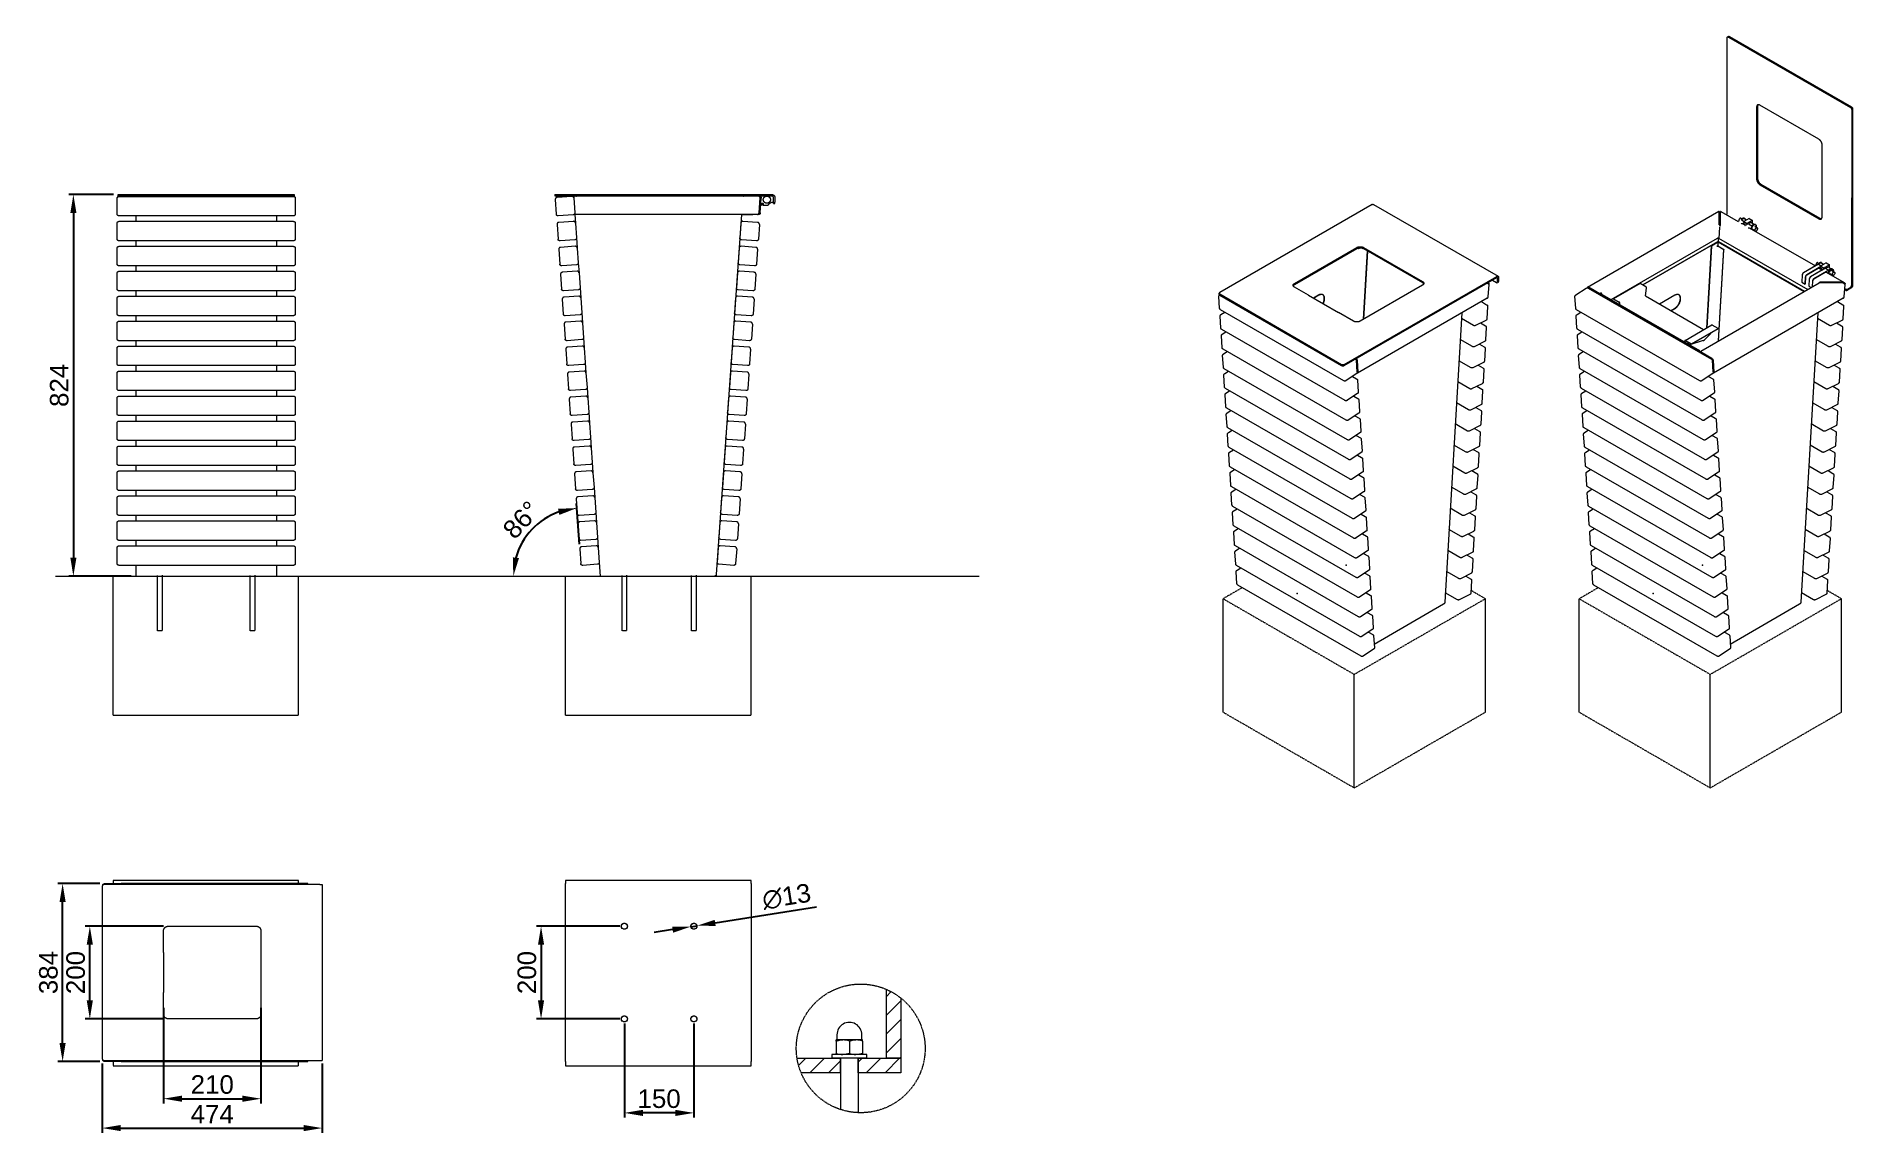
# Model space of a CAD drawing. Header units: millimetres. Extents: x -92 to 3826, y 8 to 2374.
import ezdxf

# ---------------------------------------------------------------- set-up
doc = ezdxf.new("R2010")
doc.units = ezdxf.units.MM
doc.header["$PDSIZE"] = -1
doc.linetypes.add('HIDDEN', pattern=[1.905, 1.27, -0.635])
for name, color, linetype, lineweight in [('ZANO_R', 7, 'Continuous', 0), ('ZANO_R_przerywana', 7, 'HIDDEN', 0), ('ZANO_W', 1, 'Continuous', 0)]:
    doc.layers.add(name, color=color, linetype=linetype, lineweight=lineweight)
doc.styles.add('Arial', font='arial.ttf')
doc.styles.get("Standard").update_dxf_attribs({"font": 'ARIALUNI.TTF'})
doc.dimstyles.new('pl i ang', dxfattribs={"dimtxt": 50, "dimasz": 50, "dimexe": 1.25, "dimexo": 0.625, "dimgap": 10, "dimtad": 1, "dimtoh": 1, "dimtxsty": 'Standard', "dimcen": 2.5, "dimclrd": 1, "dimclre": 1, "dimclrt": 1, "dimadec": 0, "dimazin": 0, "dimtfac": 1, "dimtmove": 0, "dimatfit": 3, "dimfxl": 1, "dimarcsym": 1})

msp = doc.modelspace()

# ---------------------------------------------------------------- blocks, each defined once
blk = doc.blocks.new('*D388')
at = {"layer": 'ZANO_W', "color": 1, "lineweight": -2}
blk.add_line((1079.7, 1277.8), (1073.6, 1365.8), dxfattribs=at)
blk.add_arc((1084.5, 1208.9), 147.3, 109.6091, 164.3909, dxfattribs=at)
at = {"layer": 'ZANO_W', "color": 1}
for points in [[(1036.5, 1341.1), (1033.7, 1354.2), (1074.3, 1355.9)], [(936.1, 1249.5), (949.3, 1247.7), (937.2, 1208.9)]]:
    blk.add_solid(points, dxfattribs=at)
at = {"layer": 'ZANO_W', "color": 1, "insert": (954.4, 1330.3), "char_height": 40, "attachment_point": 5, "rotation": 47, "style": 'Arial'}
blk.add_mtext('86%%d', dxfattribs=at)
blk = doc.blocks.new('*D389')
at = {"layer": 'ZANO_W', "color": 1, "lineweight": -2}
for p, q in [((45.7, 545.4), (-44.9, 545.4)), ((-34.9, 201.4), (-34.9, 505.4)), ((45.7, 161.4), (-44.9, 161.4))]:
    blk.add_line(p, q, dxfattribs=at)
at = {"layer": 'ZANO_W', "color": 1}
for points in [[(-28.3, 505.4), (-41.6, 505.4), (-34.9, 545.4)], [(-41.6, 201.4), (-28.3, 201.4), (-34.9, 161.4)]]:
    blk.add_solid(points, dxfattribs=at)
at = {"layer": 'ZANO_W', "color": 1, "insert": (-65.4, 353.4), "char_height": 40, "attachment_point": 5, "rotation": 90, "style": 'Arial'}
blk.add_mtext('384', dxfattribs=at)
blk = doc.blocks.new('*D390')
at = {"layer": 'ZANO_W', "color": 1, "lineweight": -2}
for p, q in [((50.6, 157.4), (50.6, 7.7)), ((525.1, 157.4), (525.1, 7.7)), ((90.6, 17.7), (485.1, 17.7))]:
    blk.add_line(p, q, dxfattribs=at)
at = {"layer": 'ZANO_W', "color": 1}
for points in [[(90.6, 24.4), (90.6, 11.1), (50.6, 17.7)], [(485.1, 11.1), (485.1, 24.4), (525.1, 17.7)]]:
    blk.add_solid(points, dxfattribs=at)
at = {"layer": 'ZANO_W', "color": 1, "insert": (287.8, 47.7), "char_height": 40, "attachment_point": 5, "style": 'Arial'}
blk.add_mtext('474', dxfattribs=at)
blk = doc.blocks.new('*D391')
at = {"layer": 'ZANO_W', "color": 1, "lineweight": -2}
for p, q in [((182.8, 276.9), (182.8, 71.1)), ((392.8, 276.9), (392.8, 71.1)), ((222.8, 81.1), (352.8, 81.1))]:
    blk.add_line(p, q, dxfattribs=at)
at = {"layer": 'ZANO_W', "color": 1}
for points in [[(222.8, 87.8), (222.8, 74.4), (182.8, 81.1)], [(352.8, 74.4), (352.8, 87.8), (392.8, 81.1)]]:
    blk.add_solid(points, dxfattribs=at)
at = {"layer": 'ZANO_W', "color": 1, "insert": (287.8, 111.5), "char_height": 40, "attachment_point": 5, "style": 'Arial'}
blk.add_mtext('210', dxfattribs=at)
blk = doc.blocks.new('*D392')
at = {"layer": 'ZANO_W', "color": 1, "lineweight": -2}
for p, q in [((182.8, 453.4), (13.8, 453.4)), ((23.8, 293.4), (23.8, 413.4)), ((182.8, 253.4), (13.8, 253.4))]:
    blk.add_line(p, q, dxfattribs=at)
at = {"layer": 'ZANO_W', "color": 1}
for points in [[(30.4, 413.4), (17.1, 413.4), (23.8, 453.4)], [(17.1, 293.4), (30.4, 293.4), (23.8, 253.4)]]:
    blk.add_solid(points, dxfattribs=at)
at = {"layer": 'ZANO_W', "color": 1, "insert": (-6.7, 353.4), "char_height": 40, "attachment_point": 5, "rotation": 90, "style": 'Arial'}
blk.add_mtext('200', dxfattribs=at)
blk = doc.blocks.new('*D393')
at = {"layer": 'ZANO_W', "color": 1, "lineweight": -2}
for p, q in [((1372.6, 460.7), (1591.1, 495.5)), ((1280.7, 446.1), (1241.2, 439.8)), ((1320.2, 452.4), (1333.1, 454.4))]:
    blk.add_line(p, q, dxfattribs=at)
at = {"layer": 'ZANO_W', "color": 1}
for points in [[(1281.8, 439.5), (1279.7, 452.7), (1320.2, 452.4)], [(1371.5, 467.3), (1373.6, 454.1), (1333.1, 454.4)]]:
    blk.add_solid(points, dxfattribs=at)
at = {"layer": 'ZANO_W', "color": 1, "insert": (1526.5, 517.1), "char_height": 40, "attachment_point": 5, "rotation": 9.0299, "style": 'Arial'}
blk.add_mtext('∅13', dxfattribs=at)
blk = doc.blocks.new('*D394')
at = {"layer": 'ZANO_W', "color": 1, "lineweight": -2}
for p, q in [((1166.6, 453.4), (987, 453.4)), ((997, 413.4), (997, 293.4)), ((1166.6, 253.4), (987, 253.4))]:
    blk.add_line(p, q, dxfattribs=at)
at = {"layer": 'ZANO_W', "color": 1}
for points in [[(1003.6, 413.4), (990.3, 413.4), (997, 453.4)], [(990.3, 293.4), (1003.6, 293.4), (997, 253.4)]]:
    blk.add_solid(points, dxfattribs=at)
at = {"layer": 'ZANO_W', "color": 1, "insert": (966.5, 353.4), "char_height": 40, "attachment_point": 5, "rotation": 90, "style": 'Arial'}
blk.add_mtext('200', dxfattribs=at)
blk = doc.blocks.new('*D395')
at = {"layer": 'ZANO_W', "color": 1, "lineweight": -2}
for p, q in [((1176.6, 243.4), (1176.6, 40.5)), ((1326.6, 243.4), (1326.6, 40.5)), ((1286.6, 50.5), (1216.6, 50.5))]:
    blk.add_line(p, q, dxfattribs=at)
at = {"layer": 'ZANO_W', "color": 1}
for points in [[(1216.6, 57.1), (1216.6, 43.8), (1176.6, 50.5)], [(1286.6, 43.8), (1286.6, 57.1), (1326.6, 50.5)]]:
    blk.add_solid(points, dxfattribs=at)
at = {"layer": 'ZANO_W', "color": 1, "insert": (1251.6, 80.9), "char_height": 40, "attachment_point": 5, "style": 'Arial'}
blk.add_mtext('150', dxfattribs=at)
blk = doc.blocks.new('*D403')
at = {"layer": 'ZANO_W', "color": 1, "lineweight": -2}
for p, q in [((74.8, 2032.5), (-21.7, 2032.5)), ((-11.7, 1992.5), (-11.7, 1248.9)), ((112.8, 1208.9), (-21.7, 1208.9))]:
    blk.add_line(p, q, dxfattribs=at)
at = {"layer": 'ZANO_W', "color": 1}
for points in [[(-5, 1992.5), (-18.3, 1992.5), (-11.7, 2032.5)], [(-18.3, 1248.9), (-5, 1248.9), (-11.7, 1208.9)]]:
    blk.add_solid(points, dxfattribs=at)
at = {"layer": 'ZANO_W', "color": 1, "insert": (-42.1, 1620.7), "char_height": 40, "attachment_point": 5, "rotation": 90, "style": 'Arial'}
blk.add_mtext('824', dxfattribs=at)

# ---------------------------------------------------------------- dimensions: what is measured, and where the dimension line sits
at = {"layer": 'ZANO_W'}
for base, p1, p2, picture, middle in [((-11.7, 1208.9), (84.8, 2032.5), (122.8, 1208.9), '*D403', (-42.1, 1620.7)), ((-34.9, 545.4), (55.7, 161.4), (55.7, 545.4), '*D389', (-65.4, 353.4)), ((23.8, 453.4), (192.8, 253.4), (192.8, 453.4), '*D392', (-6.7, 353.4)), ((997, 253.4), (1176.6, 453.4), (1176.6, 253.4), '*D394', (966.5, 353.4))]:
    dim = msp.add_linear_dim(base=base, p1=p1, p2=p2, angle=90, dimstyle='pl i ang', override={"dimtxt": 40, "dimasz": 40, "dimexe": 10, "dimexo": 10, "dimtoh": 0, "dimdec": 0, "dimtxsty": 'Arial', "dimtdec": 0, "dimtmove": 1}, dxfattribs=at)
    dim.commit()
    dim.dimension.update_dxf_attribs({"geometry": picture, "text_midpoint": middle})
dim = msp.add_angular_dim_2l(base=(1005, 1332.9), line1=((-50.3, 1208.9), (1942.1, 1208.9)), line2=((1080.4, 1267.9), (1082.6, 1235.9)), dimstyle='pl i ang', override={"dimtxt": 40, "dimasz": 40, "dimexe": 10, "dimexo": 10, "dimtoh": 0, "dimdec": 0, "dimtxsty": 'Arial', "dimtdec": 0, "dimtmove": 1}, dxfattribs=at)
dim.commit()
dim.dimension.update_dxf_attribs({"geometry": '*D388', "text_midpoint": (954.4, 1330.3)})
dim = msp.add_diameter_dim_2p(p1=(1320.2, 452.4), p2=(1333.1, 454.4), dimstyle='pl i ang', override={"dimtxt": 40, "dimasz": 40, "dimexe": 10, "dimexo": 10, "dimtoh": 0, "dimdec": 0, "dimtxsty": 'Arial', "dimtdec": 0, "dimtmove": 1}, dxfattribs=at)
dim.commit()
dim.dimension.update_dxf_attribs({"geometry": '*D393', "text_midpoint": (1531.5, 486), "dimtype": 163})
for base, p1, p2, picture, middle in [((392.8, 81.1), (182.8, 286.9), (392.8, 286.9), '*D391', (287.8, 111.5)), ((1176.6, 50.5), (1326.6, 253.4), (1176.6, 253.4), '*D395', (1251.6, 80.9)), ((525.0672, 17.7465), (50.5683, 167.4258), (525.0672, 167.4258), '*D390', (287.8178, 47.7465))]:
    dim = msp.add_linear_dim(base=base, p1=p1, p2=p2, dimstyle='pl i ang', override={"dimtxt": 40, "dimasz": 40, "dimexe": 10, "dimexo": 10, "dimtoh": 0, "dimdec": 0, "dimtxsty": 'Arial', "dimtdec": 0, "dimtmove": 1}, dxfattribs=at)
    dim.commit()
    dim.dimension.update_dxf_attribs({"geometry": picture, "text_midpoint": middle})

# ---------------------------------------------------------------- linework, layer by layer
at = {"layer": 'ZANO_R'}
for p, q in [((3554.9, 1991), (3555, 2370.8)), ((3555, 2371.3), (3555.1, 2371.4)), ((3555, 2371.2), (3555, 2371.3)), ((3555, 2371.1), (3555, 2371.2)), ((3555, 2371.2), (3555, 2371.2)), ((3555, 2371), (3555, 2371.1)), ((3555, 2370.9), (3555, 2371)), ((3555, 2370.8), (3555, 2370.9)), ((3555, 2370.9), (3555, 2370.9)), ((3555.1, 2371.7), (3555.2, 2371.8)), ((3555.1, 2371.6), (3555.1, 2371.7)), ((3555.1, 2371.5), (3555.1, 2371.6)), ((3555.1, 2371.6), (3555.1, 2371.6)), ((3555.1, 2371.4), (3555.1, 2371.5)), ((3555.1, 2371.4), (3555.1, 2371.4)), ((3555.2, 2371.9), (3555.3, 2372)), ((3555.2, 2371.8), (3555.2, 2371.9)), ((3555.2, 2371.9), (3555.2, 2371.9)), ((3555.2, 2371.8), (3555.2, 2371.8)), ((3555.3, 2372.1), (3555.4, 2372.2)), ((3555.3, 2372), (3555.3, 2372.1)), ((3555.3, 2372.1), (3555.3, 2372.1)), ((3555.3, 2372.1), (3555.3, 2372.1)), ((3555.3, 2372.1), (3555.3, 2372.1)), ((3555.3, 2372), (3555.3, 2372)), ((3555.4, 2372.2), (3555.4, 2372.3)), ((3555.4, 2372.3), (3555.5, 2372.3)), ((3555.4, 2372.2), (3555.4, 2372.2)), ((3555.4, 2372.2), (3555.4, 2372.2)), ((3555.4, 2372.2), (3555.4, 2372.2)), ((3555.5, 2372.3), (3555.5, 2372.4)), ((3555.5, 2372.4), (3555.5, 2372.4)), ((3555.5, 2372.4), (3555.6, 2372.4)), ((3555.5, 2372.3), (3555.5, 2372.3)), ((3555.5, 2372.3), (3555.5, 2372.3)), ((3555.6, 2372.4), (3555.6, 2372.5)), ((3555.6, 2372.5), (3555.6, 2372.5)), ((3555.6, 2372.5), (3555.6, 2372.5)), ((3555.6, 2372.5), (3555.7, 2372.5)), ((3555.6, 2372.4), (3555.6, 2372.4)), ((3555.7, 2372.5), (3555.7, 2372.6)), ((3555.7, 2372.6), (3555.8, 2372.6)), ((3555.7, 2372.5), (3555.7, 2372.5)), ((3555.7, 2372.5), (3555.7, 2372.5)), ((3555.8, 2372.6), (3555.8, 2372.6)), ((3555.8, 2372.6), (3555.8, 2372.6)), ((3555.8, 2372.6), (3555.8, 2372.6)), ((3555.8, 2372.6), (3555.9, 2372.6)), ((3555.9, 2372.7), (3558, 2373.9)), ((3555.9, 2372.6), (3555.9, 2372.7)), ((3555.9, 2372.7), (3555.9, 2372.7)), ((3555.9, 2372.7), (3555.9, 2372.7)), ((3555.9, 2372.7), (3556, 2372.7)), ((3556, 2372.7), (3556, 2372.7)), ((3556, 2372.7), (3556, 2372.7)), ((3556, 2372.7), (3556.1, 2372.7)), ((3556.1, 2372.7), (3556.1, 2372.8)), ((3556.1, 2372.8), (3556.1, 2372.8)), ((3556.1, 2372.8), (3556.2, 2372.8)), ((3556.1, 2372.7), (3556.1, 2372.7)), ((3556.2, 2372.8), (3556.2, 2372.8)), ((3556.2, 2372.8), (3556.2, 2372.8)), ((3556.2, 2372.8), (3556.3, 2372.8)), ((3556.3, 2372.8), (3556.3, 2372.8)), ((3556.3, 2372.8), (3556.3, 2372.8)), ((3556.3, 2372.8), (3556.4, 2372.8)), ((3556.4, 2372.8), (3556.4, 2372.8)), ((3556.4, 2372.8), (3556.4, 2372.8)), ((3556.4, 2372.8), (3556.4, 2372.8)), ((3556.4, 2372.8), (3556.5, 2372.8)), ((3556.5, 2372.8), (3556.5, 2372.8)), ((3556.5, 2372.8), (3556.5, 2372.8)), ((3556.5, 2372.8), (3556.6, 2372.8)), ((3556.6, 2372.8), (3556.6, 2372.8)), ((3556.6, 2372.8), (3556.6, 2372.8)), ((3556.6, 2372.8), (3556.7, 2372.8)), ((3556.7, 2372.8), (3556.7, 2372.8)), ((3556.7, 2372.8), (3556.8, 2372.8)), ((3556.8, 2372.8), (3556.9, 2372.8)), ((3556.9, 2372.8), (3556.9, 2372.8)), ((3556.9, 2372.8), (3557, 2372.8)), ((3557, 2372.8), (3557.1, 2372.8)), ((3557.1, 2372.8), (3557.1, 2372.7)), ((3557.1, 2372.7), (3557.2, 2372.7)), ((3557.2, 2372.7), (3557.3, 2372.7)), ((3557.3, 2372.7), (3557.3, 2372.7)), ((3557.3, 2372.7), (3557.4, 2372.7)), ((3557.4, 2372.7), (3557.5, 2372.6)), ((3557.5, 2372.6), (3557.5, 2372.6)), ((3557.5, 2372.6), (3557.6, 2372.6)), ((3557.6, 2372.6), (3557.6, 2372.5)), ((3557.6, 2372.5), (3557.7, 2372.5)), ((3557.7, 2372.5), (3557.8, 2372.5)), ((3557.8, 2372.5), (3557.8, 2372.4)), ((3557.8, 2372.4), (3820.9, 2220.6)), ((3558, 2373.9), (3558, 2373.9)), ((3558, 2373.9), (3558.1, 2373.9)), ((3558.1, 2373.9), (3558.2, 2373.9)), ((3558.2, 2373.9), (3558.2, 2374)), ((3558.2, 2374), (3558.3, 2374)), ((3558.3, 2374), (3558.4, 2374)), ((3558.4, 2374), (3558.4, 2374)), ((3558.4, 2374), (3558.5, 2374)), ((3558.5, 2374), (3558.6, 2374)), ((3558.6, 2374), (3558.6, 2374)), ((3558.6, 2374), (3558.7, 2374)), ((3558.7, 2374), (3558.8, 2374)), ((3558.8, 2374), (3558.8, 2374)), ((3558.8, 2374), (3558.9, 2374)), ((3558.9, 2374), (3559, 2374)), ((3559, 2374), (3559.1, 2374)), ((3559.1, 2374), (3559.1, 2374)), ((3559.1, 2374), (3559.2, 2374)), ((3559.2, 2374), (3559.3, 2374)), ((3559.3, 2374), (3559.3, 2374)), ((3559.3, 2374), (3559.4, 2373.9)), ((3559.4, 2373.9), (3559.5, 2373.9)), ((3559.5, 2373.9), (3559.5, 2373.9)), ((3559.5, 2373.9), (3559.6, 2373.9)), ((3559.6, 2373.9), (3559.7, 2373.8)), ((3559.7, 2373.8), (3559.7, 2373.8)), ((3559.7, 2373.8), (3559.8, 2373.8)), ((3559.8, 2373.8), (3559.8, 2373.7)), ((3559.8, 2373.7), (3559.9, 2373.7)), ((3559.9, 2373.7), (3560, 2373.7)), ((3560, 2373.7), (3823, 2221.8)), ((3618.7, 2221.9), (3618.6, 2221.7)), ((3618.6, 2221.7), (3618.6, 2221.5)), ((3618.6, 2221.5), (3618.6, 2221.3)), ((3618.6, 2221.3), (3618.6, 2221.2)), ((3618.6, 2221.2), (3618.6, 2066)), ((3618.8, 2222.8), (3618.7, 2222.6)), ((3618.7, 2222.6), (3618.7, 2222.4)), ((3618.7, 2222.4), (3618.7, 2222.2)), ((3618.7, 2222.2), (3618.7, 2222.1)), ((3618.7, 2222.1), (3618.7, 2221.9)), ((3618.9, 2223.1), (3618.8, 2222.9)), ((3618.8, 2222.9), (3618.8, 2222.8)), ((3619, 2223.4), (3618.9, 2223.3)), ((3618.9, 2223.3), (3618.9, 2223.1)), ((3619.1, 2223.7), (3619, 2223.6)), ((3619, 2223.6), (3619, 2223.4)), ((3619.2, 2224), (3619.1, 2223.9)), ((3619.1, 2223.9), (3619.1, 2223.7)), ((3619.3, 2224.2), (3619.2, 2224)), ((3619.4, 2224.4), (3619.3, 2224.3)), ((3619.3, 2224.3), (3619.3, 2224.3)), ((3619.3, 2224.3), (3619.3, 2224.2)), ((3619.5, 2224.5), (3619.4, 2224.5)), ((3619.4, 2224.5), (3619.4, 2224.4)), ((3619.6, 2224.7), (3619.5, 2224.7)), ((3619.5, 2224.7), (3619.5, 2224.6)), ((3619.5, 2224.6), (3619.5, 2224.5)), ((3619.7, 2224.8), (3619.6, 2224.8)), ((3619.6, 2224.8), (3619.6, 2224.7)), ((3619.8, 2225), (3619.7, 2224.9)), ((3619.7, 2224.9), (3619.7, 2224.8)), ((3619.9, 2225.1), (3619.8, 2225)), ((3619.8, 2225), (3619.8, 2225)), ((3620, 2225.2), (3619.9, 2225.1)), ((3619.9, 2225.1), (3619.9, 2225.1)), ((3620.1, 2225.3), (3620, 2225.2)), ((3620, 2225.2), (3620, 2225.2)), ((3620.2, 2225.3), (3620.1, 2225.3)), ((3620.3, 2225.4), (3620.2, 2225.4)), ((3620.2, 2225.4), (3620.2, 2225.3)), ((3620.4, 2225.5), (3620.3, 2225.5)), ((3620.3, 2225.5), (3620.3, 2225.4)), ((3620.5, 2225.6), (3620.4, 2225.6)), ((3620.4, 2225.6), (3620.4, 2225.5)), ((3620.6, 2225.7), (3620.5, 2225.6)), ((3620.7, 2225.7), (3620.6, 2225.7)), ((3620.6, 2225.7), (3620.6, 2225.7)), ((3620.8, 2225.8), (3620.7, 2225.7)), ((3620.8, 2223), (3620.7, 2222.8)), ((3620.7, 2222.8), (3620.7, 2222.6)), ((3620.7, 2222.6), (3620.7, 2222.4)), ((3620.7, 2222.4), (3620.7, 2067.2)), ((3620.9, 2225.8), (3620.8, 2225.8)), ((3620.8, 2225.8), (3620.8, 2225.8)), ((3620.9, 2224), (3620.8, 2223.8)), ((3620.8, 2223.8), (3620.8, 2223.6)), ((3620.8, 2223.6), (3620.8, 2223.4)), ((3620.8, 2223.4), (3620.8, 2223.2)), ((3620.8, 2223.2), (3620.8, 2223)), ((3621, 2225.9), (3620.9, 2225.8)), ((3621, 2224.4), (3620.9, 2224.2)), ((3620.9, 2224.2), (3620.9, 2224)), ((3621.1, 2225.9), (3621, 2225.9)), ((3621, 2225.9), (3621, 2225.9)), ((3621.1, 2224.6), (3621, 2224.4)), ((3621.2, 2226), (3621.1, 2225.9)), ((3621.2, 2224.9), (3621.1, 2224.8)), ((3621.1, 2224.8), (3621.1, 2224.6)), ((3621.3, 2226), (3621.2, 2226)), ((3621.2, 2226), (3621.2, 2226)), ((3621.3, 2225.1), (3621.2, 2224.9)), ((3621.4, 2226), (3621.3, 2226)), ((3621.4, 2225.3), (3621.3, 2225.1)), ((3621.5, 2226.1), (3621.4, 2226)), ((3621.5, 2225.7), (3621.4, 2225.5)), ((3621.4, 2225.5), (3621.4, 2225.3)), ((3621.6, 2226.1), (3621.5, 2226.1)), ((3621.5, 2226.1), (3621.5, 2226.1)), ((3621.7, 2225.8), (3621.5, 2225.7)), ((3621.7, 2226.1), (3621.6, 2226.1)), ((3621.8, 2226.1), (3621.7, 2226.1)), ((3621.8, 2226), (3621.7, 2225.8)), ((3621.9, 2226.2), (3621.8, 2226.2)), ((3621.8, 2226.2), (3621.8, 2226.1)), ((3621.9, 2226.2), (3621.8, 2226)), ((3622, 2226.2), (3621.9, 2226.2)), ((3622.1, 2226.2), (3622, 2226.2)), ((3622.2, 2226.2), (3622.1, 2226.2)), ((3622.1, 2226.2), (3622.1, 2226.2)), ((3622.3, 2226.2), (3622.2, 2226.2)), ((3622.4, 2226.2), (3622.3, 2226.2)), ((3622.5, 2226.2), (3622.4, 2226.2)), ((3622.6, 2226.2), (3622.5, 2226.2)), ((3622.5, 2226.2), (3622.5, 2226.2)), ((3622.7, 2226.2), (3622.6, 2226.2)), ((3622.8, 2226.2), (3622.7, 2226.2)), ((3622.9, 2226.2), (3622.8, 2226.2)), ((3623.1, 2226.2), (3622.9, 2226.2)), ((3623.3, 2226.2), (3623.1, 2226.2)), ((3623.4, 2226.1), (3623.3, 2226.2)), ((3623.6, 2226.1), (3623.4, 2226.1)), ((3623.8, 2226.1), (3623.6, 2226.1)), ((3623.9, 2226), (3623.8, 2226.1)), ((3624.1, 2226), (3623.9, 2226)), ((3624.2, 2225.9), (3624.1, 2226)), ((3624.4, 2225.9), (3624.2, 2225.9)), ((3624.6, 2225.8), (3624.4, 2225.9)), ((3624.7, 2225.7), (3624.6, 2225.8)), ((3624.9, 2225.7), (3624.7, 2225.7)), ((3625.1, 2225.6), (3624.9, 2225.7)), ((3625.2, 2225.5), (3625.1, 2225.6)), ((3625.4, 2225.4), (3625.2, 2225.5)), ((3625.5, 2225.3), (3625.4, 2225.4)), ((3625.7, 2225.2), (3625.5, 2225.3)), ((3753, 2151.8), (3625.7, 2225.2)), ((3820.9, 2220.6), (3821.1, 2220.4)), ((3821.1, 2220.4), (3821.2, 2220.3)), ((3821.2, 2220.3), (3821.4, 2220.2)), ((3821.4, 2220.2), (3821.6, 2220)), ((3821.6, 2220), (3821.7, 2219.9)), ((3821.7, 2219.9), (3821.9, 2219.7)), ((3821.9, 2219.7), (3822, 2219.6)), ((3822, 2219.6), (3822.2, 2219.4)), ((3822.2, 2219.4), (3822.3, 2219.3)), ((3822.3, 2219.3), (3822.5, 2219.1)), ((3822.5, 2219.1), (3822.6, 2218.9)), ((3822.6, 2218.9), (3822.7, 2218.7)), ((3822.7, 2218.7), (3822.8, 2218.5)), ((3822.8, 2218.5), (3822.9, 2218.4)), ((3822.9, 2218.4), (3823, 2218.2)), ((3823, 2221.8), (3823.2, 2221.7)), ((3823, 2218.2), (3823.1, 2218)), ((3823.1, 2218), (3823.2, 2217.8)), ((3823.2, 2221.7), (3823.4, 2221.5)), ((3823.2, 2217.8), (3823.3, 2217.6)), ((3823.3, 2217.6), (3823.4, 2217.4)), ((3823.4, 2221.5), (3823.5, 2221.4)), ((3823.4, 2217.4), (3823.4, 2217.2)), ((3823.4, 2217.2), (3823.5, 2217)), ((3823.5, 2221.4), (3823.7, 2221.3)), ((3823.5, 2217), (3823.6, 2216.7)), ((3823.6, 2216.7), (3823.6, 2216.5)), ((3823.6, 2216.5), (3823.6, 2216.3)), ((3823.6, 2216.3), (3823.7, 2216.1)), ((3823.7, 2215.7), (3823.6, 1835.9)), ((3823.7, 2221.3), (3823.9, 2221.1)), ((3823.7, 2216.1), (3823.7, 2215.9)), ((3823.7, 2215.9), (3823.7, 2215.7)), ((3823.9, 2221.1), (3824, 2221)), ((3824, 2221), (3824.2, 2220.8)), ((3824.2, 2220.8), (3824.3, 2220.6)), ((3824.3, 2220.6), (3824.4, 2220.5)), ((3824.4, 2220.5), (3824.6, 2220.3)), ((3824.6, 2220.3), (3824.7, 2220.1)), ((3824.7, 2220.1), (3824.8, 2220)), ((3824.8, 2220), (3824.9, 2219.8)), ((3824.9, 2219.8), (3825.1, 2219.6)), ((3825.1, 2219.6), (3825.2, 2219.4)), ((3825.2, 2219.4), (3825.3, 2219.2)), ((3825.3, 2219.2), (3825.3, 2219)), ((3825.3, 2219), (3825.4, 2218.8)), ((3825.4, 2218.8), (3825.5, 2218.6)), ((3825.5, 2218.6), (3825.6, 2218.4)), ((3825.6, 2218.4), (3825.6, 2218.2)), ((3825.6, 2218.2), (3825.7, 2218)), ((3825.7, 2218), (3825.7, 2217.8)), ((3825.7, 2217.8), (3825.8, 2217.5)), ((3825.8, 2217.5), (3825.8, 2217.3)), ((3825.8, 2217.3), (3825.8, 2217.1)), ((3825.8, 2217.1), (3825.8, 2216.9)), ((3825.8, 2216.9), (3825.8, 1837.1)), ((3753.4, 2151.5), (3753, 2151.8)), ((3753.9, 2151.1), (3753.4, 2151.5)), ((3754.3, 2150.8), (3753.9, 2151.1)), ((3754.7, 2150.5), (3754.3, 2150.8)), ((3755.1, 2150.1), (3754.7, 2150.5)), ((3755.5, 2149.7), (3755.1, 2150.1)), ((3755.9, 2149.3), (3755.5, 2149.7)), ((3756.2, 2148.9), (3755.9, 2149.3)), ((3756.6, 2148.5), (3756.2, 2148.9)), ((3756.9, 2148.1), (3756.6, 2148.5)), ((3757.3, 2147.6), (3756.9, 2148.1)), ((3757.6, 2147.2), (3757.3, 2147.6)), ((3757.8, 2146.7), (3757.6, 2147.2)), ((3758.1, 2146.2), (3757.8, 2146.7)), ((3758.4, 2145.8), (3758.1, 2146.2)), ((3758.6, 2145.3), (3758.4, 2145.8)), ((3758.8, 2144.8), (3758.6, 2145.3)), ((3759, 2144.3), (3758.8, 2144.8)), ((3759.2, 2143.8), (3759, 2144.3)), ((3759.4, 2143.3), (3759.2, 2143.8)), ((3759.5, 2142.7), (3759.4, 2143.3)), ((3759.7, 2142.2), (3759.5, 2142.7)), ((3759.8, 2141.7), (3759.7, 2142.2)), ((3759.9, 2141.1), (3759.8, 2141.7)), ((3760, 2140.6), (3759.9, 2141.1)), ((3760, 2140.1), (3760, 2140.6)), ((3760, 2139.5), (3760, 2140.1)), ((3760, 1984.4), (3760, 2139.5)), ((3618.6, 2066), (3618.6, 2065.5)), ((3618.6, 2065.5), (3618.7, 2064.9)), ((3618.7, 2064.9), (3618.8, 2064.4)), ((3618.8, 2064.4), (3618.9, 2063.9)), ((3618.9, 2063.9), (3619, 2063.3)), ((3619, 2063.3), (3619.1, 2062.8)), ((3619.1, 2062.8), (3619.3, 2062.3)), ((3619.3, 2062.3), (3619.4, 2061.8)), ((3619.4, 2061.8), (3619.6, 2061.3)), ((3619.6, 2061.3), (3619.8, 2060.7)), ((3619.8, 2060.7), (3620, 2060.3)), ((3620, 2060.3), (3620.3, 2059.8)), ((3620.3, 2059.8), (3620.5, 2059.3)), ((3620.5, 2059.3), (3620.8, 2058.8)), ((3620.7, 2067.2), (3620.8, 2066.7)), ((3620.8, 2066.7), (3620.8, 2066.2)), ((3620.8, 2066.2), (3620.9, 2065.6)), ((3620.8, 2058.8), (3621.1, 2058.4)), ((3620.9, 2065.6), (3621, 2065.1)), ((3621, 2065.1), (3621.1, 2064.6)), ((3621.1, 2064.6), (3621.2, 2064)), ((3621.1, 2058.4), (3621.4, 2057.9)), ((3621.2, 2064), (3621.4, 2063.5)), ((3621.4, 2063.5), (3621.6, 2063)), ((3621.4, 2057.9), (3621.7, 2057.5)), ((3621.6, 2063), (3621.7, 2062.5)), ((3621.7, 2062.5), (3621.9, 2062)), ((3621.7, 2057.5), (3622.1, 2057)), ((3621.9, 2062), (3622.2, 2061.5)), ((3622.1, 2057), (3622.4, 2056.6)), ((3622.2, 2061.5), (3622.4, 2061)), ((3622.4, 2061), (3622.7, 2060.5)), ((3622.4, 2056.6), (3622.8, 2056.2)), ((3622.7, 2060.5), (3622.9, 2060)), ((3622.8, 2056.2), (3623.1, 2055.8)), ((3622.9, 2060), (3623.2, 2059.6)), ((3623.1, 2055.8), (3623.5, 2055.4)), ((3623.2, 2059.6), (3623.5, 2059.1)), ((3623.5, 2059.1), (3623.8, 2058.7)), ((3623.5, 2055.4), (3623.9, 2055.1)), ((3623.8, 2058.7), (3624.2, 2058.3)), ((3623.9, 2055.1), (3624.4, 2054.7)), ((3624.2, 2058.3), (3624.5, 2057.8)), ((3624.4, 2054.7), (3624.8, 2054.4)), ((3624.5, 2057.8), (3624.9, 2057.4)), ((3624.8, 2054.4), (3625.2, 2054.1)), ((3624.9, 2057.4), (3625.3, 2057)), ((3625.2, 2054.1), (3625.7, 2053.8)), ((3625.3, 2057), (3625.7, 2056.7)), ((3625.7, 2056.7), (3626.1, 2056.3)), ((3625.7, 2053.8), (3752.9, 1980.3)), ((3626.1, 2056.3), (3626.5, 2056)), ((3626.5, 2056), (3626.9, 2055.6)), ((3626.9, 2055.6), (3627.3, 2055.3)), ((3627.3, 2055.3), (3627.8, 2055)), ((3627.8, 2055), (3755.1, 1981.5)), ((82.9, 2025.6), (82.8, 2025.5)), ((82.8, 2025.5), (82.8, 2025.4)), ((82.8, 2025.4), (82.8, 2025.3)), ((82.8, 2025.3), (82.8, 2025.1)), ((82.8, 2024.5), (82.8, 2025.1)), ((82.8, 2025.1), (82.9, 2025.1)), ((82.8, 2024.9), (82.9, 2025.1)), ((82.8, 2024.8), (82.8, 2024.9)), ((82.8, 2024.7), (82.8, 2024.8)), ((82.8, 2024.5), (82.8, 2024.7)), ((82.8, 2022.3), (82.8, 2024.5)), ((82.8, 1990.4), (82.8, 2022.3)), ((83, 2026.2), (82.9, 2026)), ((82.9, 2026), (82.9, 2025.9)), ((82.9, 2025.9), (82.9, 2025.8)), ((82.9, 2025.8), (82.9, 2025.6)), ((82.9, 2025.5), (83, 2025.6)), ((82.9, 2025.3), (82.9, 2025.5)), ((82.9, 2025.2), (82.9, 2025.3)), ((82.9, 2025.1), (82.9, 2025.2)), ((83.1, 2026.5), (83, 2026.4)), ((83, 2026.4), (83, 2026.3)), ((83, 2026.3), (83, 2026.2)), ((83, 2025.9), (83.1, 2026)), ((83, 2025.7), (83, 2025.9)), ((83, 2025.6), (83, 2025.7)), ((83.2, 2026.8), (83.1, 2026.6)), ((83.1, 2026.6), (83.1, 2026.5)), ((83.1, 2026.1), (83.2, 2026.2)), ((83.1, 2026), (83.1, 2026.1)), ((83.3, 2027), (83.2, 2026.9)), ((83.2, 2026.9), (83.2, 2026.8)), ((83.2, 2026.2), (83.3, 2026.4)), ((83.4, 2027.1), (83.3, 2027)), ((83.3, 2026.5), (83.4, 2026.6)), ((83.3, 2026.4), (83.3, 2026.5)), ((83.5, 2027.3), (83.4, 2027.2)), ((83.4, 2027.2), (83.4, 2027.1)), ((83.4, 2026.6), (83.5, 2026.7)), ((83.6, 2027.4), (83.5, 2027.3)), ((83.5, 2026.8), (83.6, 2026.9)), ((83.5, 2026.7), (83.5, 2026.8)), ((83.7, 2027.5), (83.6, 2027.4)), ((83.6, 2026.9), (83.7, 2027)), ((83.8, 2027.6), (83.7, 2027.5)), ((83.7, 2027), (83.8, 2027.2)), ((83.9, 2027.8), (83.8, 2027.7)), ((83.8, 2027.7), (83.8, 2027.6)), ((83.8, 2027.2), (83.9, 2027.3)), ((84, 2027.9), (83.9, 2027.8)), ((83.9, 2027.3), (84, 2027.4)), ((84.1, 2028), (84, 2027.9)), ((84, 2027.4), (84.1, 2027.4)), ((84.2, 2028.1), (84.1, 2028)), ((84.1, 2027.4), (84.2, 2027.5)), ((84.3, 2028.2), (84.2, 2028.1)), ((84.2, 2027.5), (84.3, 2027.6)), ((84.4, 2028.2), (84.3, 2028.2)), ((84.3, 2027.6), (84.4, 2027.7)), ((84.5, 2028.3), (84.4, 2028.2)), ((84.4, 2027.7), (84.5, 2027.8)), ((84.6, 2028.4), (84.5, 2028.3)), ((84.5, 2027.8), (84.6, 2027.9)), ((84.8, 2028.4), (84.6, 2028.4)), ((84.6, 2027.9), (84.7, 2027.9)), ((84.7, 2027.9), (84.9, 2028)), ((84.8, 2029.5), (84.8, 2032.5)), ((84.8, 2032.5), (88.8, 2032.5)), ((84.8, 2029.4), (84.8, 2029.5)), ((84.8, 2029.5), (88.8, 2029.5)), ((84.8, 2028.5), (84.8, 2029.4)), ((84.9, 2028.5), (84.8, 2028.4)), ((85, 2028.6), (84.9, 2028.5)), ((84.9, 2028), (85, 2028.1)), ((85.1, 2028.6), (85, 2028.6)), ((85, 2028.1), (85.1, 2028.1)), ((85.2, 2028.7), (85.1, 2028.6)), ((85.1, 2028.1), (85.2, 2028.2)), ((85.3, 2028.7), (85.2, 2028.7)), ((85.2, 2028.2), (85.3, 2028.2)), ((85.5, 2028.8), (85.3, 2028.7)), ((85.3, 2028.2), (85.5, 2028.3)), ((85.6, 2028.8), (85.5, 2028.8)), ((85.5, 2028.3), (85.6, 2028.3)), ((85.7, 2028.8), (85.6, 2028.8)), ((85.6, 2028.3), (85.7, 2028.4)), ((85.8, 2028.9), (85.7, 2028.8)), ((85.7, 2028.4), (85.9, 2028.4)), ((86, 2028.9), (85.8, 2028.9)), ((85.9, 2028.4), (86, 2028.4)), ((86.1, 2028.9), (86, 2028.9)), ((86, 2028.4), (86.1, 2028.5)), ((86.2, 2028.9), (86.1, 2028.9)), ((86.1, 2028.5), (86.3, 2028.5)), ((86.4, 2028.9), (86.2, 2028.9)), ((86.3, 2028.5), (86.4, 2028.5)), ((86.5, 2028.9), (86.4, 2028.9)), ((86.4, 2028.5), (86.5, 2028.5)), ((86.6, 2028.9), (86.5, 2028.9)), ((86.5, 2028.5), (86.7, 2028.5)), ((121, 2028.9), (86.6, 2028.9)), ((86.6, 2028.5), (86.6, 2028.9)), ((86.7, 2028.5), (86.8, 2028.5)), ((86.8, 2028.5), (462.8, 2028.5)), ((88.5, 2028.9), (88.6, 2028.9)), ((88.6, 2028.9), (88.6, 2028.9)), ((123.1, 2028.9), (88.6, 2028.9)), ((88.6, 2028.9), (88.6, 2028.9)), ((88.8, 2032.5), (460.8, 2032.5)), ((88.8, 2029.5), (460.8, 2029.5)), ((121, 2028.5), (121, 2028.9)), ((121.1, 2028.9), (121, 2028.9)), ((121.3, 2028.9), (121.1, 2028.9)), ((121.4, 2028.9), (121.3, 2028.9)), ((121.5, 2028.9), (121.4, 2028.9)), ((121.6, 2028.9), (121.5, 2028.9)), ((121.8, 2028.9), (121.6, 2028.9)), ((121.9, 2028.8), (121.8, 2028.9)), ((122, 2028.8), (121.9, 2028.8)), ((122.1, 2028.8), (122, 2028.8)), ((122.3, 2028.7), (122.1, 2028.8)), ((122.4, 2028.7), (122.3, 2028.7)), ((122.5, 2028.6), (122.4, 2028.7)), ((122.6, 2028.6), (122.5, 2028.6)), ((122.7, 2028.5), (122.6, 2028.6)), ((141.3, 2028.9), (123.1, 2028.9)), ((123.1, 2028.9), (123.2, 2028.9)), ((123.1, 2028.9), (123.1, 2028.5)), ((123.2, 2028.9), (123.2, 2028.9)), ((123.2, 2028.9), (123.2, 2028.9)), ((123.2, 2028.9), (123.2, 2028.9)), ((123.2, 2028.9), (123.3, 2028.9)), ((123.3, 2028.9), (123.3, 2028.9)), ((123.3, 2028.9), (123.3, 2028.9)), ((123.3, 2028.9), (123.3, 2028.9)), ((123.3, 2028.9), (123.3, 2028.9)), ((123.3, 2028.9), (123.4, 2028.8)), ((123.4, 2028.8), (123.4, 2028.8)), ((123.4, 2028.8), (123.4, 2028.8)), ((123.4, 2028.8), (123.4, 2028.8)), ((123.4, 2028.8), (123.5, 2028.8)), ((123.5, 2028.8), (123.5, 2028.8)), ((123.5, 2028.8), (123.5, 2028.8)), ((123.5, 2028.8), (123.5, 2028.7)), ((123.5, 2028.7), (123.5, 2028.7)), ((123.5, 2028.7), (123.5, 2028.7)), ((123.5, 2028.7), (123.6, 2028.7)), ((123.6, 2028.7), (123.6, 2028.7)), ((123.6, 2028.7), (123.6, 2028.7)), ((123.6, 2028.7), (123.6, 2028.6)), ((123.6, 2028.6), (123.6, 2028.6)), ((123.6, 2028.6), (123.6, 2028.6)), ((123.6, 2028.6), (123.6, 2028.6)), ((123.6, 2028.6), (123.7, 2028.5)), ((123.7, 2028.5), (123.7, 2028.5)), ((126.6, 2028.8), (126.6, 2028.9)), ((126.6, 2028.9), (423, 2028.9)), ((423, 2028.8), (126.6, 2028.8)), ((126.6, 2028.5), (126.6, 2028.8)), ((140.4, 2029.2), (140.4, 2029.2)), ((140.4, 2029.2), (140.4, 2029.2)), ((140.4, 2029.2), (140.4, 2029.2)), ((140.4, 2029.2), (140.4, 2029.2)), ((140.4, 2029.2), (140.4, 2029.2)), ((140.4, 2029.2), (140.4, 2029.2)), ((140.4, 2029.2), (140.4, 2029.2)), ((140.4, 2029.2), (140.4, 2029.1)), ((140.4, 2029.2), (140.8, 2029.2)), ((140.4, 2029.1), (140.4, 2028.9)), ((140.8, 2028.9), (140.8, 2029.2)), ((140.8, 2029), (140.8, 2028.9)), ((141.3, 2028.9), (141.3, 2028.9)), ((141.6, 2028.9), (141.6, 2028.9)), ((151.6, 2028.9), (141.6, 2028.9)), ((151.6, 2028.9), (151.6, 2028.9)), ((155.8, 2028.9), (151.8, 2028.9)), ((151.8, 2028.9), (151.8, 2028.9)), ((152.3, 2029.4), (152.3, 2028.9)), ((152.3, 2029.4), (155.8, 2029.4)), ((155.8, 2028.9), (155.8, 2029.5)), ((155.8, 2029.5), (173.6, 2029.5)), ((173.7, 2029.5), (173.6, 2029.5)), ((173.8, 2029.5), (173.7, 2029.5)), ((173.9, 2029.5), (173.8, 2029.5)), ((173.8, 2029.5), (173.8, 2029.5)), ((174, 2029.5), (173.9, 2029.5)), ((174.1, 2029.5), (174, 2029.5)), ((174.2, 2029.4), (174.1, 2029.5)), ((174.1, 2029.5), (174.1, 2029.5)), ((174.3, 2029.4), (174.2, 2029.4)), ((174.4, 2029.4), (174.3, 2029.4)), ((174.3, 2029.4), (174.3, 2029.4)), ((174.5, 2029.3), (174.4, 2029.4)), ((174.6, 2029.3), (174.5, 2029.3)), ((174.7, 2029.2), (174.6, 2029.3)), ((174.6, 2029.3), (174.6, 2029.3)), ((174.7, 2028.9), (174.8, 2029.2)), ((174.8, 2029.2), (174.7, 2029.2)), ((174.8, 2029.5), (174.8, 2029.5)), ((174.8, 2029.5), (184.8, 2029.5)), ((184.8, 2029.5), (174.8, 2029.5)), ((174.9, 2029.1), (174.8, 2029.2)), ((174.8, 2029.2), (174.8, 2029.2)), ((175, 2029), (174.9, 2029.1)), ((174.9, 2029.1), (174.9, 2029.1)), ((175.1, 2029), (175, 2029)), ((175.1, 2028.9), (175.1, 2029)), ((235.3, 2028.9), (175.1, 2028.9)), ((234.7, 2029.5), (184.8, 2029.5)), ((184.8, 2029.5), (235.3, 2029.5)), ((233.8, 2029.5), (235.3, 2029.5)), ((233.8, 2029.5), (240.8, 2029.5)), ((235.3, 2029.5), (234.6, 2029.5)), ((235.3, 2029.5), (234.6, 2029.5)), ((239.3, 2029.5), (240.8, 2029.5)), ((309.7, 2029.5), (239.3, 2029.5)), ((240, 2029.5), (239.3, 2029.5)), ((240, 2029.5), (239.3, 2029.5)), ((310.3, 2028.9), (239.3, 2028.9)), ((241.3, 2029.5), (308.3, 2029.5)), ((308.3, 2029.5), (241.3, 2029.5)), ((241.3, 2029.5), (241.3, 2029.5)), ((308.3, 2029.5), (308.3, 2029.5)), ((308.8, 2029.5), (315.8, 2029.5)), ((308.8, 2029.5), (310.3, 2029.5)), ((310.3, 2029.5), (309.6, 2029.5)), ((310.3, 2029.5), (309.6, 2029.5)), ((314.3, 2029.5), (315.8, 2029.5)), ((315, 2029.5), (314.3, 2029.5)), ((315, 2029.5), (314.3, 2029.5)), ((374.5, 2028.9), (314.3, 2028.9)), ((364.8, 2029.5), (315, 2029.5)), ((364.8, 2029.5), (374.8, 2029.5)), ((374.8, 2029.5), (364.8, 2029.5)), ((374.6, 2029), (374.5, 2028.9)), ((374.7, 2029.1), (374.6, 2029)), ((374.6, 2029), (374.6, 2029)), ((374.8, 2029.1), (374.7, 2029.1)), ((374.8, 2029.5), (374.8, 2029.5)), ((374.9, 2029.2), (374.8, 2029.2)), ((374.8, 2029.2), (374.8, 2029.1)), ((375, 2029.3), (374.9, 2029.2)), ((374.9, 2029.2), (374.9, 2029.2)), ((375.1, 2029.3), (375, 2029.3)), ((375.2, 2029.4), (375.1, 2029.3)), ((375.1, 2029.3), (375.1, 2029.3)), ((375.3, 2029.4), (375.2, 2029.4)), ((375.4, 2029.4), (375.3, 2029.4)), ((375.5, 2029.5), (375.4, 2029.4)), ((375.4, 2029.4), (375.4, 2029.4)), ((375.6, 2029.5), (375.5, 2029.5)), ((375.7, 2029.5), (375.6, 2029.5)), ((375.6, 2029.5), (375.6, 2029.5)), ((375.8, 2029.5), (375.7, 2029.5)), ((375.9, 2029.5), (375.8, 2029.5)), ((376, 2029.5), (375.9, 2029.5)), ((375.9, 2029.5), (375.9, 2029.5)), ((376, 2029.5), (386.2, 2029.5)), ((385.3, 2028.9), (385.4, 2029)), ((385.4, 2029), (385.5, 2029.1)), ((385.4, 2029), (385.4, 2029)), ((385.5, 2029.1), (385.6, 2029.2)), ((385.5, 2029.1), (385.5, 2029.1)), ((385.6, 2029.2), (385.6, 2029.2)), ((385.6, 2029.2), (385.7, 2029.2)), ((385.7, 2029.2), (385.7, 2029.3)), ((385.7, 2029.3), (385.8, 2029.3)), ((385.8, 2029.3), (385.8, 2029.4)), ((385.8, 2029.4), (385.9, 2029.4)), ((385.9, 2029.4), (386, 2029.4)), ((386, 2029.4), (386.1, 2029.5)), ((386, 2029.4), (386, 2029.4)), ((386.1, 2029.5), (386.1, 2029.5)), ((386.1, 2029.5), (386.2, 2029.5)), ((388.4, 2029.5), (393.8, 2029.5)), ((388.4, 2029.5), (388.5, 2029.5)), ((388.5, 2029.5), (388.6, 2029.5)), ((388.6, 2029.5), (388.6, 2029.4)), ((388.6, 2029.4), (388.7, 2029.4)), ((388.7, 2029.4), (388.7, 2029.4)), ((388.7, 2029.4), (388.8, 2029.4)), ((388.8, 2029.4), (388.9, 2029.3)), ((388.9, 2029.3), (388.9, 2029.3)), ((388.9, 2029.3), (389, 2029.2)), ((389, 2029.2), (389, 2029.2)), ((389, 2029.2), (389.1, 2029.2)), ((389.1, 2029.2), (389.1, 2029.1)), ((389.1, 2029.1), (389.2, 2029.1)), ((389.2, 2029.1), (389.2, 2029)), ((389.2, 2029), (389.3, 2029)), ((389.3, 2029), (389.3, 2028.9)), ((393.8, 2028.9), (393.8, 2029.5)), ((393.8, 2029.4), (397.3, 2029.4)), ((397.8, 2028.9), (393.8, 2028.9)), ((397.3, 2029.4), (397.3, 2028.9)), ((397.8, 2028.9), (397.8, 2028.9)), ((398.1, 2028.9), (398.1, 2028.9)), ((408.1, 2028.9), (398.1, 2028.9)), ((408.1, 2028.9), (408.1, 2028.9)), ((426.5, 2028.9), (408.3, 2028.9)), ((408.3, 2028.9), (408.3, 2028.9)), ((408.9, 2029.2), (408.9, 2029.2)), ((408.9, 2029.2), (408.9, 2029.2)), ((408.9, 2029.2), (408.9, 2029.2)), ((408.9, 2029.2), (408.9, 2029.2)), ((408.9, 2029.2), (408.9, 2029.2)), ((408.9, 2029.2), (408.9, 2029.2)), ((408.9, 2029.2), (408.9, 2029.1)), ((408.9, 2029.2), (409.3, 2029.2)), ((408.9, 2029.1), (408.9, 2028.9)), ((408.9, 2028.9), (408.9, 2029)), ((409.3, 2028.9), (409.3, 2029.2)), ((423, 2028.9), (423, 2028.8)), ((423, 2028.8), (423, 2028.5)), ((426, 2028.6), (426, 2028.7)), ((426, 2028.7), (426.1, 2028.7)), ((426, 2028.5), (426, 2028.6)), ((426, 2028.6), (426, 2028.6)), ((426, 2028.6), (426, 2028.6)), ((426, 2028.6), (426, 2028.6)), ((426, 2028.5), (426, 2028.5)), ((426.1, 2028.7), (426.1, 2028.8)), ((426.1, 2028.8), (426.2, 2028.8)), ((426.1, 2028.7), (426.1, 2028.7)), ((426.1, 2028.7), (426.1, 2028.7)), ((426.1, 2028.7), (426.1, 2028.7)), ((426.1, 2028.7), (426.1, 2028.7)), ((426.2, 2028.8), (426.2, 2028.8)), ((426.2, 2028.8), (426.2, 2028.8)), ((426.2, 2028.8), (426.2, 2028.8)), ((426.2, 2028.8), (426.2, 2028.8)), ((426.2, 2028.8), (426.3, 2028.8)), ((426.3, 2028.8), (426.3, 2028.9)), ((426.3, 2028.9), (426.3, 2028.9)), ((426.3, 2028.9), (426.3, 2028.9)), ((426.3, 2028.9), (426.4, 2028.9)), ((426.4, 2028.9), (426.4, 2028.9)), ((426.4, 2028.9), (426.4, 2028.9)), ((426.4, 2028.9), (426.4, 2028.9)), ((426.4, 2028.9), (426.4, 2028.9)), ((426.4, 2028.9), (426.5, 2028.9)), ((426.5, 2028.9), (426.5, 2028.9)), ((426.5, 2028.5), (426.5, 2028.9)), ((461, 2028.9), (426.5, 2028.9)), ((426.9, 2028.5), (427, 2028.6)), ((427, 2028.6), (427.1, 2028.6)), ((427.1, 2028.6), (427.3, 2028.7)), ((427.3, 2028.7), (427.4, 2028.7)), ((427.4, 2028.7), (427.5, 2028.8)), ((427.5, 2028.8), (427.6, 2028.8)), ((427.6, 2028.8), (427.7, 2028.8)), ((427.7, 2028.8), (427.9, 2028.9)), ((427.9, 2028.9), (428, 2028.9)), ((428, 2028.9), (428.1, 2028.9)), ((428.1, 2028.9), (428.2, 2028.9)), ((428.2, 2028.9), (428.4, 2028.9)), ((428.4, 2028.9), (428.5, 2028.9)), ((428.5, 2028.9), (428.6, 2028.9)), ((463, 2028.9), (428.6, 2028.9)), ((428.6, 2028.5), (428.6, 2028.9)), ((460.8, 2032.5), (464.8, 2032.5)), ((460.8, 2029.5), (464.8, 2029.5)), ((461, 2028.9), (461.1, 2028.9)), ((461, 2028.9), (461, 2028.9)), ((461.1, 2028.9), (461.1, 2028.9)), ((462.8, 2028.5), (463, 2028.5)), ((463, 2028.5), (463, 2028.9)), ((463, 2028.9), (463.1, 2028.9)), ((463, 2028.5), (463.1, 2028.5)), ((463.1, 2028.9), (463.3, 2028.9)), ((463.1, 2028.5), (463.2, 2028.5)), ((463.2, 2028.5), (463.4, 2028.5)), ((463.3, 2028.9), (463.4, 2028.9)), ((463.4, 2028.9), (463.5, 2028.9)), ((463.4, 2028.5), (463.5, 2028.5)), ((463.5, 2028.9), (463.7, 2028.9)), ((463.5, 2028.5), (463.6, 2028.4)), ((463.6, 2028.4), (463.8, 2028.4)), ((463.7, 2028.9), (463.8, 2028.9)), ((463.8, 2028.9), (463.9, 2028.8)), ((463.8, 2028.4), (463.9, 2028.4)), ((463.9, 2028.8), (464, 2028.8)), ((463.9, 2028.4), (464, 2028.3)), ((464, 2028.8), (464.2, 2028.8)), ((464, 2028.3), (464.2, 2028.3)), ((464.2, 2028.8), (464.3, 2028.7)), ((464.2, 2028.3), (464.3, 2028.2)), ((464.3, 2028.7), (464.4, 2028.7)), ((464.3, 2028.2), (464.4, 2028.2)), ((464.4, 2028.7), (464.5, 2028.6)), ((464.4, 2028.2), (464.5, 2028.1)), ((464.5, 2028.6), (464.6, 2028.6)), ((464.5, 2028.1), (464.7, 2028.1)), ((464.6, 2028.6), (464.8, 2028.5)), ((464.7, 2028.1), (464.8, 2028)), ((464.8, 2032.5), (464.8, 2029.5)), ((464.8, 2029.5), (464.8, 2029.4)), ((464.8, 2028.5), (464.8, 2029.4)), ((464.8, 2028.5), (464.9, 2028.4)), ((464.8, 2028), (464.9, 2027.9)), ((464.9, 2028.4), (465, 2028.4)), ((464.9, 2027.9), (465, 2027.9)), ((465, 2028.4), (465.1, 2028.3)), ((465, 2027.9), (465.1, 2027.8)), ((465.1, 2028.3), (465.2, 2028.2)), ((465.1, 2027.8), (465.2, 2027.7)), ((465.2, 2028.2), (465.3, 2028.2)), ((465.2, 2027.7), (465.3, 2027.6)), ((465.3, 2028.2), (465.4, 2028.1)), ((465.3, 2027.6), (465.4, 2027.5)), ((465.4, 2028.1), (465.5, 2028)), ((465.4, 2027.5), (465.5, 2027.4)), ((465.5, 2028), (465.6, 2027.9)), ((465.5, 2027.4), (465.6, 2027.4)), ((465.6, 2027.9), (465.7, 2027.8)), ((465.6, 2027.4), (465.7, 2027.3)), ((465.7, 2027.8), (465.8, 2027.7)), ((465.7, 2027.3), (465.8, 2027.2)), ((465.8, 2027.7), (465.9, 2027.6)), ((465.8, 2027.2), (465.9, 2027)), ((465.9, 2027.6), (466, 2027.5)), ((465.9, 2027), (466, 2026.9)), ((466, 2027.5), (466, 2027.4)), ((466, 2027.4), (466.1, 2027.3)), ((466, 2026.9), (466.1, 2026.8)), ((466.1, 2027.3), (466.2, 2027.2)), ((466.1, 2026.8), (466.2, 2026.7)), ((466.2, 2027.2), (466.3, 2027.1)), ((466.2, 2026.7), (466.2, 2026.6)), ((466.2, 2026.6), (466.3, 2026.5)), ((466.3, 2027.1), (466.3, 2027)), ((466.3, 2027), (466.4, 2026.9)), ((466.3, 2026.5), (466.4, 2026.4)), ((466.4, 2026.9), (466.4, 2026.8)), ((466.4, 2026.8), (466.5, 2026.6)), ((466.4, 2026.4), (466.4, 2026.2)), ((466.4, 2026.2), (466.5, 2026.1)), ((466.5, 2026.6), (466.6, 2026.5)), ((466.5, 2026.1), (466.5, 2026)), ((466.5, 2026), (466.6, 2025.9)), ((466.6, 2026.5), (466.6, 2026.4)), ((466.6, 2026.4), (466.6, 2026.3)), ((466.6, 2026.3), (466.7, 2026.2)), ((466.6, 2025.9), (466.6, 2025.7)), ((466.6, 2025.7), (466.7, 2025.6)), ((466.7, 2026.2), (466.7, 2026)), ((466.7, 2026), (466.7, 2025.9)), ((466.7, 2025.9), (466.8, 2025.8)), ((466.7, 2025.6), (466.7, 2025.5)), ((466.7, 2025.5), (466.7, 2025.3)), ((466.7, 2025.3), (466.8, 2025.2)), ((466.8, 2025.8), (466.8, 2025.6)), ((466.8, 2025.6), (466.8, 2025.5)), ((466.8, 2025.5), (466.8, 2025.4)), ((466.8, 2025.4), (466.8, 2025.3)), ((466.8, 2025.3), (466.8, 2025.1)), ((466.8, 2025.2), (466.8, 2025.1)), ((466.8, 2025.1), (466.8, 2025.1)), ((466.8, 2025.1), (466.8, 2024.5)), ((466.8, 2025.1), (466.8, 2024.9)), ((466.8, 2024.9), (466.8, 2024.8)), ((466.8, 2024.8), (466.8, 2024.7)), ((466.8, 2024.7), (466.8, 2024.5)), ((466.8, 2024.5), (466.8, 2022.3)), ((466.8, 2022.3), (466.8, 1990.4)), ((1026.5, 2032.5), (1026.5, 2029.5)), ((1026.5, 2032.5), (1030.5, 2032.5)), ((1026.5, 2029.5), (1030.5, 2029.5)), ((1027.8, 2023.2), (1027.7, 2023.1)), ((1027.7, 2023.1), (1027.7, 2023)), ((1027.7, 2023), (1027.7, 2022.8)), ((1027.7, 2022.8), (1027.7, 2022.7)), ((1027.7, 2022.7), (1027.7, 2022.6)), ((1027.7, 2022.6), (1027.7, 2022.4)), ((1027.7, 2022.4), (1027.7, 2022.3)), ((1027.7, 2022.3), (1027.7, 2022.1)), ((1027.7, 2022.1), (1027.7, 2022)), ((1027.7, 2022), (1029.9, 1990.1)), ((1027.9, 2023.6), (1027.8, 2023.5)), ((1027.8, 2023.5), (1027.8, 2023.4)), ((1027.8, 2023.4), (1027.8, 2023.2)), ((1028, 2023.9), (1027.9, 2023.8)), ((1027.9, 2023.8), (1027.9, 2023.6)), ((1028.1, 2024.1), (1028, 2024)), ((1028, 2024), (1028, 2023.9)), ((1028.2, 2024.2), (1028.1, 2024.1)), ((1028.3, 2024.5), (1028.2, 2024.4)), ((1028.2, 2024.4), (1028.2, 2024.2)), ((1028.4, 2024.6), (1028.3, 2024.5)), ((1028.5, 2024.7), (1028.4, 2024.6)), ((1028.6, 2024.8), (1028.5, 2024.7)), ((1028.7, 2025), (1028.6, 2024.9)), ((1028.6, 2024.9), (1028.6, 2024.8)), ((1028.8, 2025.1), (1028.7, 2025)), ((1028.9, 2025.2), (1028.8, 2025.1)), ((1029, 2025.3), (1028.9, 2025.2)), ((1029.1, 2025.4), (1029, 2025.3)), ((1029.2, 2025.5), (1029.1, 2025.4)), ((1029.4, 2025.6), (1029.2, 2025.5)), ((1029.5, 2025.6), (1029.4, 2025.6)), ((1029.6, 2025.7), (1029.5, 2025.6)), ((1029.7, 2025.8), (1029.6, 2025.7)), ((1029.8, 2025.8), (1029.7, 2025.8)), ((1029.9, 2025.9), (1029.8, 2025.8)), ((1030.1, 2026), (1029.9, 2025.9)), ((1030.2, 2026), (1030.1, 2026)), ((1030.3, 2026.1), (1030.2, 2026)), ((1030.4, 2026.1), (1030.3, 2026.1)), ((1030.6, 2026.1), (1030.4, 2026.1)), ((1030.5, 2032.5), (1495.6, 2032.4)), ((1030.5, 2029.5), (1495.6, 2029.4)), ((1030.7, 2026.2), (1030.6, 2026.1)), ((1030.8, 2026.2), (1030.7, 2026.2)), ((1031, 2026.2), (1030.8, 2026.2)), ((1031.1, 2026.3), (1031, 2026.2)), ((1031.2, 2026.3), (1031.1, 2026.3)), ((1031.4, 2026.3), (1031.2, 2026.3)), ((1063.3, 2028.5), (1031.4, 2026.3)), ((1063.4, 2028.5), (1063.3, 2028.5)), ((1063.6, 2028.5), (1063.4, 2028.5)), ((1063.7, 2028.5), (1063.6, 2028.5)), ((1063.9, 2028.5), (1063.7, 2028.5)), ((1064, 2028.5), (1063.9, 2028.5)), ((1064.1, 2028.5), (1064, 2028.5)), ((1064.3, 2028.5), (1064.1, 2028.5)), ((1064.4, 2028.4), (1064.3, 2028.5)), ((1064.5, 2028.4), (1064.4, 2028.4)), ((1064.7, 2028.4), (1064.5, 2028.4)), ((1064.8, 2028.3), (1064.7, 2028.4)), ((1064.9, 2028.3), (1064.8, 2028.3)), ((1065, 2028.2), (1064.9, 2028.3)), ((1065.2, 2028.2), (1065, 2028.2)), ((1065.3, 2028.1), (1065.2, 2028.2)), ((1065.4, 2028.1), (1065.3, 2028.1)), ((1065.5, 2028), (1065.4, 2028.1)), ((1065.7, 2027.9), (1065.5, 2028)), ((1065.8, 2027.9), (1065.7, 2027.9)), ((1065.9, 2027.8), (1065.8, 2027.9)), ((1066, 2027.7), (1065.9, 2027.8)), ((1066.1, 2027.6), (1066, 2027.7)), ((1066.2, 2027.5), (1066.1, 2027.6)), ((1066.3, 2027.5), (1066.2, 2027.5)), ((1066.4, 2027.4), (1066.3, 2027.5)), ((1066.5, 2027.3), (1066.4, 2027.4)), ((1066.6, 2027.2), (1066.5, 2027.3)), ((1066.7, 2027.1), (1066.6, 2027.2)), ((1066.8, 2026.9), (1066.7, 2027.1)), ((1066.8, 2026.8), (1066.8, 2026.9)), ((1066.9, 2026.7), (1066.8, 2026.8)), ((1067, 2026.6), (1066.9, 2026.7)), ((1067.1, 2026.5), (1067, 2026.6)), ((1067.1, 2026.4), (1067.1, 2026.5)), ((1067.2, 2026.3), (1067.1, 2026.4)), ((1067.2, 2026.1), (1067.2, 2026.3)), ((1067.3, 2026), (1067.2, 2026.1)), ((1067.3, 2028.9), (1067.4, 2025.1)), ((1067.3, 2026.9), (1067.3, 2028.9)), ((1466.2, 2028.9), (1067.3, 2028.9)), ((1067.4, 2025.9), (1067.3, 2026)), ((1067.4, 2025.7), (1067.4, 2025.9)), ((1067.4, 2025.1), (1067.4, 2025.7)), ((1067.4, 2025.1), (1069.7, 1993)), ((1069.9, 2028.9), (1070, 2029)), ((1070, 2029), (1070.1, 2029.1)), ((1070, 2029), (1070, 2029)), ((1070.1, 2029.1), (1070.2, 2029.2)), ((1070.1, 2029.1), (1070.1, 2029.1)), ((1070.2, 2029.2), (1070.2, 2029.2)), ((1070.2, 2029.2), (1070.3, 2029.2)), ((1070.3, 2029.2), (1070.3, 2029.3)), ((1070.3, 2029.3), (1070.4, 2029.3)), ((1070.4, 2029.3), (1070.5, 2029.3)), ((1070.5, 2029.3), (1070.5, 2029.4)), ((1070.5, 2029.4), (1070.6, 2029.4)), ((1070.6, 2029.4), (1070.7, 2029.4)), ((1070.7, 2029.4), (1070.7, 2029.5)), ((1070.7, 2029.5), (1070.8, 2029.5)), ((1070.8, 2029.5), (1070.9, 2029.5)), ((1070.9, 2029.5), (1070.9, 2029.5)), ((1073.1, 2029.5), (1073.2, 2029.5)), ((1073.2, 2029.5), (1073.2, 2029.5)), ((1073.2, 2029.5), (1073.3, 2029.4)), ((1073.3, 2029.4), (1073.3, 2029.4)), ((1073.3, 2029.4), (1073.4, 2029.4)), ((1073.4, 2029.4), (1073.5, 2029.3)), ((1073.5, 2029.3), (1073.5, 2029.3)), ((1073.5, 2029.3), (1073.6, 2029.3)), ((1073.6, 2029.3), (1073.6, 2029.2)), ((1073.6, 2029.2), (1073.7, 2029.2)), ((1073.7, 2029.2), (1073.7, 2029.1)), ((1073.7, 2029.1), (1073.8, 2029.1)), ((1073.8, 2029.1), (1073.8, 2029)), ((1073.8, 2029), (1073.9, 2029)), ((1073.9, 2029), (1073.9, 2028.9)), ((1074.1, 2029.5), (1074.1, 2028.6)), ((1074.1, 2029.2), (1074.1, 2029.5)), ((1074.1, 2028.9), (1074.1, 2029.5)), ((1074.1, 2028.9), (1074.1, 2029.2)), ((1074.1, 2028.9), (1074.1, 2029.2)), ((1074.1, 2029.2), (1074.1, 2029.2)), ((1074.1, 2028.9), (1074.1, 2029.1)), ((1433.2, 2028.9), (1433.3, 2028.9)), ((1433.3, 2028.9), (1433.2, 2028.9)), ((1433.3, 2028.9), (1433.3, 2028.9)), ((1433.4, 2028.9), (1433.3, 2028.9)), ((1433.4, 2028.9), (1433.4, 2028.9)), ((1433.4, 2028.9), (1433.5, 2028.9)), ((1468, 2028.9), (1433.5, 2028.9)), ((1433.5, 2028.9), (1433.5, 2028.9)), ((1466.3, 2028.9), (1466.2, 2028.9)), ((1466.2, 2028.9), (1466.2, 2028.9)), ((1466.4, 2028.9), (1466.3, 2028.9)), ((1466.3, 2028.9), (1466.3, 2028.9)), ((1466.5, 2028.9), (1466.4, 2028.9)), ((1466.4, 2028.9), (1466.4, 2028.9)), ((1466.6, 2028.9), (1466.5, 2028.9)), ((1466.5, 2028.9), (1466.5, 2028.9)), ((1467.2, 2028.6), (1466.6, 2028.9)), ((1466.6, 2028.9), (1466.6, 2028.9)), ((1467.2, 2028.5), (1467.2, 2028.6)), ((1467.3, 2028.5), (1467.2, 2028.5)), ((1467.4, 2028.4), (1467.3, 2028.5)), ((1467.5, 2028.4), (1467.4, 2028.4)), ((1467.6, 2028.3), (1467.5, 2028.4)), ((1467.6, 2028.2), (1467.6, 2028.3)), ((1467.7, 2028.1), (1467.6, 2028.2)), ((1467.6, 1993), (1469.8, 2025.1)), ((1467.8, 2028), (1467.7, 2028.1)), ((1467.9, 2027.9), (1467.8, 2028)), ((1468, 2027.8), (1467.9, 2027.9)), ((1468, 2028.9), (1468.2, 2028.9)), ((1468, 2028.9), (1468, 2027.8)), ((1468.2, 2027.6), (1468, 2027.8)), ((1479, 2028.9), (1468.1, 2028.9)), ((1479, 2028.9), (1468.1, 2028.9)), ((1468.2, 2028.9), (1468.3, 2028.9)), ((1468.4, 2027.3), (1468.2, 2027.6)), ((1468.3, 2028.9), (1468.4, 2028.9)), ((1468.4, 2028.9), (1468.6, 2028.9)), ((1468.6, 2027.1), (1468.4, 2027.3)), ((1468.6, 2028.9), (1468.7, 2028.9)), ((1468.7, 2026.9), (1468.6, 2027.1)), ((1468.7, 2028.9), (1468.8, 2028.9)), ((1468.8, 2026.8), (1468.7, 2026.9)), ((1468.8, 2028.9), (1468.9, 2028.8)), ((1468.8, 2026.8), (1468.9, 2026.7)), ((1468.9, 2026.6), (1468.8, 2026.8)), ((1468.9, 2028.8), (1469.1, 2028.8)), ((1468.9, 2026.7), (1468.9, 2026.7)), ((1468.9, 2026.7), (1469, 2026.7)), ((1469.8, 2025.1), (1468.9, 2026.6)), ((1469, 2026.7), (1469, 2026.6)), ((1469, 2026.6), (1469.1, 2026.6)), ((1469.1, 2028.8), (1469.2, 2028.8)), ((1469.1, 2026.6), (1469.1, 2026.6)), ((1469.1, 2026.6), (1469.2, 2026.5)), ((1469.2, 2028.8), (1469.3, 2028.7)), ((1469.2, 2026.5), (1469.2, 2026.5)), ((1469.2, 2026.5), (1469.3, 2026.4)), ((1469.3, 2028.7), (1469.4, 2028.7)), ((1469.3, 2026.4), (1469.3, 2026.4)), ((1469.3, 2026.4), (1469.4, 2026.3)), ((1469.4, 2028.7), (1469.6, 2028.6)), ((1469.4, 2026.3), (1469.4, 2026.3)), ((1469.4, 2026.3), (1469.4, 2026.3)), ((1469.4, 2026.3), (1469.5, 2026.2)), ((1469.5, 2026.2), (1469.5, 2026.2)), ((1469.5, 2026.2), (1469.6, 2026.1)), ((1469.6, 2028.6), (1469.7, 2028.6)), ((1469.6, 2026.1), (1469.6, 2026)), ((1469.6, 2026), (1469.6, 2026)), ((1469.6, 2026), (1469.6, 2025.9)), ((1469.6, 2025.9), (1469.7, 2025.9)), ((1469.6, 1992.7), (1471.8, 2024.9)), ((1469.7, 2028.6), (1469.8, 2028.5)), ((1469.7, 2025.9), (1469.7, 2025.8)), ((1469.7, 2025.8), (1469.7, 2025.8)), ((1469.7, 2025.8), (1469.7, 2025.7)), ((1469.7, 2025.7), (1469.8, 2025.6)), ((1469.8, 2028.5), (1469.9, 2028.4)), ((1469.8, 2025.6), (1469.8, 2025.6)), ((1469.8, 2025.6), (1469.8, 2025.5)), ((1469.8, 2025.5), (1469.8, 2025.5)), ((1469.8, 2025.5), (1469.8, 2025.4)), ((1469.8, 2025.4), (1469.8, 2025.3)), ((1469.8, 2025.3), (1469.8, 2025.3)), ((1469.8, 2025.3), (1469.8, 2025.2)), ((1469.8, 2025.2), (1469.8, 2025.2)), ((1469.8, 2025), (1471.8, 2024.9)), ((1469.9, 2028.4), (1470, 2028.4)), ((1470, 2028.4), (1470.1, 2028.3)), ((1470.1, 2028.3), (1470.2, 2028.2)), ((1470.2, 2028.2), (1470.3, 2028.2)), ((1470.3, 2028.2), (1470.4, 2028.1)), ((1470.4, 2028.1), (1470.5, 2028)), ((1470.5, 2028), (1470.6, 2027.9)), ((1470.6, 2027.9), (1470.7, 2027.8)), ((1470.7, 2027.8), (1470.8, 2027.7)), ((1470.8, 2027.7), (1470.9, 2027.6)), ((1470.8, 2009.9), (1472.2, 2009.9)), ((1470.9, 2027.6), (1471, 2027.5)), ((1471, 2027.5), (1471.1, 2027.4)), ((1471.1, 2027.4), (1471.1, 2027.3)), ((1471.1, 2027.3), (1471.2, 2027.2)), ((1471.2, 2027.2), (1471.3, 2027.1)), ((1471.3, 2027.1), (1471.3, 2027)), ((1471.3, 2027), (1471.4, 2026.9)), ((1471.4, 2026.9), (1471.5, 2026.8)), ((1471.5, 2026.8), (1471.5, 2026.6)), ((1471.5, 2026.6), (1471.6, 2026.5)), ((1471.6, 2026.5), (1471.6, 2026.4)), ((1471.6, 2026.4), (1471.6, 2026.3)), ((1471.6, 2026.3), (1471.7, 2026.2)), ((1471.7, 2026.2), (1471.7, 2026.1)), ((1471.7, 2026.1), (1471.7, 2026)), ((1471.7, 2026), (1471.8, 2025.9)), ((1471.8, 2025.9), (1471.8, 2025.8)), ((1471.8, 2025.8), (1471.8, 2025.6)), ((1471.8, 2025.6), (1471.8, 2025.5)), ((1471.8, 2025.5), (1471.8, 2025.4)), ((1471.8, 2025.4), (1471.8, 2025.3)), ((1471.8, 2025.3), (1471.8, 2025.2)), ((1471.8, 2025.2), (1471.8, 2025.1)), ((1471.8, 2025.1), (1471.8, 2025)), ((1471.8, 2025), (1471.8, 2024.9)), ((1472.2, 2012.1), (1472.3, 2012.2)), ((1472.2, 2012), (1472.2, 2012.1)), ((1472.2, 2012.1), (1472.2, 2012.1)), ((1472.2, 2011.9), (1472.2, 2012)), ((1472.2, 2011.8), (1472.2, 2011.9)), ((1472.2, 2011.9), (1472.2, 2011.9)), ((1472.2, 2011.7), (1472.2, 2011.8)), ((1472.3, 2011.6), (1472.2, 2011.7)), ((1472.2, 2009.9), (1472.2, 2009.9)), ((1472.2, 2009.9), (1472.3, 2009.9)), ((1472.3, 2012.5), (1472.3, 2012.6)), ((1472.3, 2012.6), (1472.4, 2012.6)), ((1472.3, 2012.4), (1472.4, 2012.5)), ((1472.3, 2012.4), (1472.3, 2012.5)), ((1472.3, 2012.3), (1472.3, 2012.4)), ((1472.3, 2012.4), (1472.3, 2012.4)), ((1472.3, 2012.3), (1472.3, 2012.4)), ((1472.3, 2012.2), (1472.3, 2012.3)), ((1472.3, 2012.2), (1472.3, 2012.3)), ((1472.3, 2012.3), (1472.3, 2012.3)), ((1472.3, 2012.1), (1472.3, 2012.2)), ((1472.3, 2012.2), (1472.3, 2012.2)), ((1472.3, 2012), (1472.3, 2012.1)), ((1472.3, 2011.9), (1472.3, 2012)), ((1472.3, 2012), (1472.3, 2012)), ((1472.3, 2011.8), (1472.3, 2011.9)), ((1472.3, 2011.7), (1472.3, 2011.8)), ((1472.3, 2011.6), (1472.3, 2011.7)), ((1472.3, 2011.7), (1472.3, 2011.7)), ((1472.3, 2011.5), (1472.3, 2011.6)), ((1472.3, 2011.5), (1472.3, 2011.6)), ((1472.3, 2011.6), (1472.3, 2011.6)), ((1472.4, 2011.4), (1472.3, 2011.5)), ((1472.3, 2011.5), (1472.3, 2011.5)), ((1472.3, 2011.4), (1472.3, 2011.5)), ((1472.3, 2011.3), (1472.3, 2011.4)), ((1472.3, 2011.4), (1472.3, 2011.4)), ((1472.4, 2011.2), (1472.3, 2011.3)), ((1472.3, 2009.9), (1472.4, 2010)), ((1472.3, 2009.9), (1472.3, 2009.9)), ((1472.3, 2009.9), (1472.3, 2009.9)), ((1472.3, 2009.9), (1472.3, 2009.9)), ((1472.3, 2009.9), (1472.3, 2009.9)), ((1472.3, 2009.9), (1472.3, 2009.9)), ((1472.4, 2012.8), (1472.5, 2012.9)), ((1472.4, 2012.7), (1472.5, 2012.8)), ((1472.4, 2012.7), (1472.4, 2012.8)), ((1472.4, 2012.8), (1472.4, 2012.8)), ((1472.4, 2012.6), (1472.4, 2012.7)), ((1472.4, 2012.6), (1472.4, 2012.7)), ((1472.4, 2012.5), (1472.4, 2012.6)), ((1472.4, 2012.6), (1472.4, 2012.6)), ((1472.4, 2011.3), (1472.4, 2011.4)), ((1472.4, 2011.2), (1472.4, 2011.3)), ((1472.4, 2011.3), (1472.4, 2011.3)), ((1472.4, 2011.1), (1472.4, 2011.2)), ((1472.4, 2011.1), (1472.4, 2011.2)), ((1472.4, 2011.2), (1472.4, 2011.2)), ((1472.5, 2011.1), (1472.4, 2011.1)), ((1472.4, 2011), (1472.4, 2011.1)), ((1472.5, 2011), (1472.4, 2011)), ((1472.4, 2010), (1472.4, 2010)), ((1472.4, 2010), (1472.4, 2010)), ((1472.4, 2010), (1472.4, 2010)), ((1472.4, 2010), (1472.4, 2010)), ((1472.4, 2010), (1472.4, 2010)), ((1472.4, 2010), (1472.5, 2010)), ((1472.5, 2013), (1472.6, 2013.1)), ((1472.5, 2012.9), (1472.5, 2013)), ((1472.5, 2012.8), (1472.5, 2012.9)), ((1472.5, 2012.9), (1472.6, 2012.9)), ((1472.5, 2012.9), (1472.5, 2012.9)), ((1472.5, 2012.8), (1472.5, 2012.8)), ((1472.5, 2011), (1472.5, 2011.1)), ((1472.6, 2010.9), (1472.5, 2011)), ((1472.5, 2011), (1472.5, 2011)), ((1472.5, 2010.9), (1472.5, 2011)), ((1472.5, 2010.8), (1472.5, 2010.9)), ((1472.6, 2010.8), (1472.5, 2010.8)), ((1472.5, 2010), (1472.6, 2010.1)), ((1472.5, 2010), (1472.5, 2010)), ((1472.5, 2010), (1472.5, 2010)), ((1472.5, 2010), (1472.5, 2010)), ((1472.5, 2010), (1472.5, 2010)), ((1472.5, 2010), (1472.5, 2010)), ((1472.5, 2010), (1472.5, 2010)), ((1472.6, 2013.1), (1472.7, 2013.2)), ((1472.6, 2013), (1472.6, 2013.1)), ((1472.6, 2013.1), (1472.7, 2013.1)), ((1472.6, 2013.1), (1472.6, 2013.1)), ((1472.6, 2012.9), (1472.6, 2013)), ((1472.6, 2010.8), (1472.6, 2010.9)), ((1472.7, 2010.7), (1472.6, 2010.8)), ((1472.6, 2010.8), (1472.6, 2010.8)), ((1472.6, 2010.7), (1472.6, 2010.8)), ((1472.7, 2010.7), (1472.6, 2010.7)), ((1472.6, 2010.7), (1472.6, 2010.7)), ((1472.6, 2010.7), (1472.6, 2010.7)), ((1472.6, 2010.1), (1472.6, 2010.2)), ((1472.6, 2010.2), (1472.7, 2010.2)), ((1472.6, 2010.1), (1472.6, 2010.1)), ((1472.6, 2010.1), (1472.6, 2010.1)), ((1472.6, 2010.1), (1472.6, 2010.1)), ((1472.6, 2010.1), (1472.6, 2010.1)), ((1472.6, 2010.1), (1472.6, 2010.1)), ((1472.6, 2010.1), (1472.6, 2010.1)), ((1472.6, 2010.1), (1472.6, 2010.1)), ((1472.7, 2013.2), (1472.7, 2013.3)), ((1472.7, 2013.3), (1472.8, 2013.3)), ((1472.7, 2013.1), (1472.7, 2013.2)), ((1472.7, 2013.2), (1472.8, 2013.2)), ((1472.7, 2013.2), (1472.7, 2013.2)), ((1472.8, 2010.6), (1472.7, 2010.7)), ((1472.7, 2010.7), (1472.7, 2010.7)), ((1472.7, 2010.6), (1472.7, 2010.7)), ((1472.7, 2010.7), (1472.7, 2010.7)), ((1472.7, 2010.7), (1472.7, 2010.7)), ((1472.7, 2010.5), (1472.7, 2010.6)), ((1472.7, 2010.6), (1472.7, 2010.6)), ((1472.7, 2010.6), (1472.7, 2010.6)), ((1472.7, 2010.6), (1472.7, 2010.6)), ((1472.7, 2010.6), (1472.7, 2010.6)), ((1472.7, 2010.6), (1472.7, 2010.6)), ((1472.7, 2010.4), (1472.7, 2010.5)), ((1472.7, 2010.5), (1472.7, 2010.5)), ((1472.7, 2010.5), (1472.7, 2010.5)), ((1472.7, 2010.5), (1472.7, 2010.5)), ((1472.7, 2010.5), (1472.7, 2010.5)), ((1472.7, 2010.5), (1472.7, 2010.5)), ((1472.7, 2010.3), (1472.7, 2010.4)), ((1472.7, 2010.4), (1472.7, 2010.4)), ((1472.7, 2010.4), (1472.7, 2010.4)), ((1472.7, 2010.4), (1472.7, 2010.4)), ((1472.7, 2010.4), (1472.7, 2010.4)), ((1472.7, 2010.4), (1472.7, 2010.4)), ((1472.7, 2010.2), (1472.7, 2010.3)), ((1472.7, 2010.3), (1472.7, 2010.3)), ((1472.7, 2010.3), (1472.7, 2010.3)), ((1472.7, 2010.3), (1472.7, 2010.3)), ((1472.7, 2010.3), (1472.7, 2010.3)), ((1472.7, 2010.3), (1472.7, 2010.3)), ((1472.7, 2010.2), (1472.7, 2010.2)), ((1472.7, 2010.2), (1472.7, 2010.2)), ((1472.7, 2010.2), (1472.7, 2010.2)), ((1472.7, 2010.2), (1472.7, 2010.2)), ((1472.8, 2013.3), (1472.9, 2013.4)), ((1472.8, 2013.3), (1472.8, 2013.4)), ((1472.8, 2013.4), (1472.9, 2013.4)), ((1472.8, 2013.2), (1472.8, 2013.3)), ((1472.8, 2013.3), (1472.8, 2013.3)), ((1472.9, 2010.5), (1472.8, 2010.6)), ((1472.8, 2010.6), (1472.8, 2010.6)), ((1472.9, 2013.4), (1473, 2013.5)), ((1472.9, 2013.4), (1472.9, 2013.5)), ((1472.9, 2013.5), (1473, 2013.5)), ((1472.9, 2013.4), (1472.9, 2013.4)), ((1473, 2010.4), (1472.9, 2010.5)), ((1472.9, 2010.5), (1472.9, 2010.5)), ((1473, 2013.5), (1473.1, 2013.6)), ((1473, 2013.5), (1473.1, 2013.5)), ((1473.1, 2010.3), (1473, 2010.4)), ((1473, 2010.4), (1473, 2010.4)), ((1473.1, 2013.6), (1473.2, 2013.7)), ((1473.1, 2013.5), (1473.1, 2013.6)), ((1473.1, 2013.6), (1473.2, 2013.6)), ((1473.1, 2013.6), (1473.1, 2013.6)), ((1473.2, 2010.3), (1473.1, 2010.3)), ((1473.1, 2010.3), (1473.1, 2010.3)), ((1473.2, 2013.6), (1473.3, 2013.7)), ((1473.2, 2013.7), (1473.2, 2013.7)), ((1473.2, 2013.7), (1473.3, 2013.7)), ((1473.2, 2013.6), (1473.2, 2013.6)), ((1473.3, 2010.2), (1473.2, 2010.3)), ((1473.3, 2013.7), (1473.4, 2013.8)), ((1473.3, 2013.7), (1473.3, 2013.7)), ((1473.3, 2013.7), (1473.4, 2013.7)), ((1473.4, 2010.2), (1473.3, 2010.2)), ((1473.3, 2010.2), (1473.3, 2010.2)), ((1473.4, 2013.7), (1473.5, 2013.8)), ((1473.4, 2013.8), (1473.4, 2013.8)), ((1473.4, 2013.8), (1473.5, 2013.8)), ((1473.4, 2010.1), (1473.4, 2010.2)), ((1473.5, 2010.1), (1473.4, 2010.1)), ((1473.5, 2013.8), (1473.5, 2013.8)), ((1473.5, 2013.8), (1473.6, 2013.8)), ((1473.5, 2013.8), (1473.6, 2013.8)), ((1473.6, 2010.1), (1473.5, 2010.1)), ((1473.6, 2013.8), (1473.6, 2013.9)), ((1473.6, 2013.9), (1473.7, 2013.9)), ((1473.6, 2013.8), (1473.7, 2013.8)), ((1473.6, 2010), (1473.6, 2010.1)), ((1473.7, 2010), (1473.6, 2010)), ((1473.7, 2013.8), (1473.7, 2013.9)), ((1473.7, 2013.9), (1473.8, 2013.9)), ((1473.7, 2013.9), (1473.8, 2013.9)), ((1473.8, 2010), (1473.7, 2010)), ((1473.8, 2013.9), (1473.9, 2013.9)), ((1473.8, 2013.9), (1473.8, 2013.9)), ((1473.8, 2013.9), (1473.9, 2013.9)), ((1473.9, 2010), (1473.8, 2010)), ((1473.8, 2010), (1473.8, 2010)), ((1473.9, 2013.9), (1474, 2014)), ((1473.9, 2013.9), (1473.9, 2013.9)), ((1473.9, 2013.9), (1474, 2013.9)), ((1474, 2010), (1473.9, 2010)), ((1474, 2014), (1474, 2014)), ((1474, 2014), (1474.1, 2014)), ((1474, 2013.9), (1474.1, 2013.9)), ((1474.1, 2009.9), (1474, 2010)), ((1474, 2010), (1474, 2010)), ((1474.1, 2014), (1474.2, 2014)), ((1474.1, 2013.9), (1474.1, 2013.9)), ((1474.1, 2013.9), (1474.2, 2013.9)), ((1474.2, 2009.9), (1474.1, 2009.9)), ((1474.2, 2014), (1474.2, 2014)), ((1474.2, 2014), (1474.3, 2014)), ((1474.2, 2013.9), (1474.3, 2013.9)), ((1474.3, 2009.9), (1474.2, 2009.9)), ((1474.2, 2009.9), (1474.2, 2009.9)), ((1474.3, 2029.4), (1474.3, 2028.9)), ((1474.3, 2014), (1474.4, 2014)), ((1474.3, 2013.9), (1474.3, 2013.9)), ((1474.3, 2013.9), (1474.4, 2013.9)), ((1474.4, 2009.9), (1474.3, 2009.9)), ((1474.4, 2014), (1474.5, 2014)), ((1474.4, 2013.9), (1474.5, 2013.9)), ((1474.5, 2009.9), (1474.4, 2009.9)), ((1474.4, 2009.9), (1474.4, 2009.9)), ((1474.5, 2014), (1474.5, 2014)), ((1474.5, 2014), (1474.6, 2014)), ((1474.5, 2013.9), (1474.5, 2013.9)), ((1474.5, 2013.9), (1474.6, 2013.9)), ((1474.6, 2010), (1474.5, 2009.9)), ((1474.6, 2014), (1474.7, 2013.9)), ((1474.6, 2013.9), (1474.7, 2013.9)), ((1474.7, 2010), (1474.6, 2010)), ((1474.6, 2010), (1474.6, 2010)), ((1474.7, 2013.9), (1474.7, 2013.9)), ((1474.7, 2013.9), (1474.8, 2013.9)), ((1474.7, 2013.9), (1474.7, 2013.9)), ((1474.7, 2013.9), (1474.8, 2013.9)), ((1474.8, 2010), (1474.7, 2010)), ((1474.8, 2013.9), (1474.9, 2013.8)), ((1474.8, 2013.9), (1474.9, 2013.9)), ((1474.9, 2010), (1474.8, 2010)), ((1474.8, 2010), (1474.8, 2010)), ((1474.9, 2013.9), (1474.9, 2013.9)), ((1474.9, 2013.9), (1475, 2013.8)), ((1474.9, 2013.8), (1474.9, 2013.8)), ((1474.9, 2013.8), (1475, 2013.8)), ((1475, 2010.1), (1474.9, 2010)), ((1475, 2013.9), (1475.1, 2013.8)), ((1475, 2013.8), (1475.1, 2013.8)), ((1475, 2013.8), (1475.1, 2013.8)), ((1475.1, 2010.1), (1475, 2010.1)), ((1475, 2010.1), (1475, 2010.1)), ((1475.1, 2013.8), (1475.1, 2013.7)), ((1475.1, 2013.8), (1475.1, 2013.8)), ((1475.1, 2013.8), (1475.2, 2013.8)), ((1475.1, 2013.8), (1475.1, 2013.8)), ((1475.1, 2013.8), (1475.2, 2013.7)), ((1475.1, 2013.7), (1475.2, 2013.7)), ((1475.2, 2010.1), (1475.1, 2010.1)), ((1475.2, 2013.8), (1475.3, 2013.7)), ((1475.2, 2013.7), (1475.3, 2013.7)), ((1475.2, 2013.7), (1475.2, 2013.7)), ((1475.2, 2013.7), (1475.3, 2013.7)), ((1475.3, 2010.2), (1475.2, 2010.2)), ((1475.2, 2010.2), (1475.2, 2010.1)), ((1475.3, 2013.7), (1475.3, 2013.6)), ((1475.3, 2013.7), (1475.3, 2013.7)), ((1475.3, 2013.7), (1475.4, 2013.7)), ((1475.3, 2013.6), (1475.4, 2013.6)), ((1475.4, 2010.3), (1475.3, 2010.2)), ((1475.3, 2010.2), (1475.3, 2010.2)), ((1475.4, 2013.7), (1475.5, 2013.6)), ((1475.4, 2013.6), (1475.4, 2013.6)), ((1475.4, 2013.6), (1475.5, 2013.5)), ((1475.5, 2010.3), (1475.4, 2010.3)), ((1475.5, 2013.6), (1475.5, 2013.6)), ((1475.5, 2013.6), (1475.6, 2013.5)), ((1475.5, 2013.5), (1475.5, 2013.5)), ((1475.5, 2013.5), (1475.6, 2013.4)), ((1475.6, 2010.4), (1475.5, 2010.4)), ((1475.5, 2010.4), (1475.5, 2010.3)), ((1475.6, 2013.5), (1475.6, 2013.5)), ((1475.6, 2013.5), (1475.7, 2013.4)), ((1475.6, 2013.4), (1475.6, 2013.4)), ((1475.6, 2013.4), (1475.7, 2013.3)), ((1475.6, 2013.4), (1475.7, 2013.4)), ((1475.6, 2013.4), (1475.6, 2013.4)), ((1475.7, 2010.5), (1475.6, 2010.4)), ((1475.6, 2010.4), (1475.6, 2010.4)), ((1475.7, 2013.4), (1475.7, 2013.4)), ((1475.7, 2013.4), (1475.8, 2013.3)), ((1475.7, 2013.3), (1475.7, 2013.3)), ((1475.7, 2013.3), (1475.8, 2013.2)), ((1475.8, 2010.6), (1475.7, 2010.5)), ((1475.7, 2010.5), (1475.7, 2010.5)), ((1475.8, 2013.3), (1475.8, 2013.3)), ((1475.8, 2013.3), (1475.9, 2013.2)), ((1475.8, 2013.3), (1476, 2013.1)), ((1475.8, 2013.2), (1475.8, 2013.2)), ((1475.8, 2013.2), (1475.9, 2013.1)), ((1475.9, 2010.7), (1475.8, 2010.6)), ((1475.8, 2010.6), (1475.8, 2010.6)), ((1475.9, 2010.5), (1475.8, 2010.5)), ((1475.8, 2010.5), (1475.8, 2010.5)), ((1475.8, 2010.5), (1475.8, 2010.4)), ((1475.8, 2010.4), (1475.8, 2010.4)), ((1475.8, 2010.4), (1475.8, 2010.4)), ((1475.8, 2010.4), (1475.8, 2010.4)), ((1475.8, 2010.4), (1475.9, 2010.4)), ((1475.9, 2013.2), (1475.9, 2013.2)), ((1475.9, 2013.2), (1476, 2013.1)), ((1475.9, 2013.1), (1475.9, 2013.1)), ((1475.9, 2013.1), (1476, 2013)), ((1476, 2010.9), (1475.9, 2010.8)), ((1475.9, 2010.8), (1475.9, 2010.8)), ((1475.9, 2010.8), (1475.9, 2010.7)), ((1476, 2010.8), (1475.9, 2010.7)), ((1475.9, 2010.7), (1475.9, 2010.7)), ((1475.9, 2010.7), (1475.9, 2010.7)), ((1475.9, 2010.7), (1475.9, 2010.7)), ((1475.9, 2010.7), (1475.9, 2010.7)), ((1475.9, 2010.7), (1475.9, 2010.7)), ((1475.9, 2010.7), (1475.9, 2010.6)), ((1475.9, 2010.6), (1475.9, 2010.6)), ((1475.9, 2010.6), (1475.9, 2010.6)), ((1475.9, 2010.6), (1475.9, 2010.6)), ((1475.9, 2010.6), (1475.9, 2010.6)), ((1475.9, 2010.6), (1475.9, 2010.6)), ((1475.9, 2010.6), (1475.9, 2010.5)), ((1475.9, 2010.5), (1475.9, 2010.5)), ((1475.9, 2010.5), (1475.9, 2010.5)), ((1475.9, 2010.5), (1475.9, 2010.5)), ((1475.9, 2010.4), (1475.9, 2010.4)), ((1475.9, 2010.4), (1475.9, 2010.3)), ((1475.9, 2010.3), (1475.9, 2010.3)), ((1475.9, 2010.3), (1475.9, 2010.3)), ((1475.9, 2010.3), (1475.9, 2010.3)), ((1475.9, 2010.3), (1475.9, 2010.3)), ((1475.9, 2010.3), (1475.9, 2010.3)), ((1475.9, 2010.3), (1475.9, 2010.2)), ((1475.9, 2010.2), (1475.9, 2010.2)), ((1475.9, 2010.2), (1475.9, 2010.2)), ((1475.9, 2010.2), (1475.9, 2010.2)), ((1475.9, 2010.2), (1475.9, 2010.2)), ((1475.9, 2010.2), (1475.9, 2010.2)), ((1475.9, 2010.2), (1475.9, 2010.1)), ((1475.9, 2010.1), (1475.9, 2010.1)), ((1475.9, 2010.1), (1476, 2010.1)), ((1476, 2013.1), (1476, 2013.1)), ((1476, 2013.1), (1476, 2013)), ((1476, 2013.1), (1476, 2013)), ((1476, 2013), (1476, 2013)), ((1476, 2013), (1476, 2012.9)), ((1476, 2013), (1476.1, 2012.9)), ((1476, 2012.9), (1476.1, 2012.8)), ((1476.1, 2011.1), (1476, 2011)), ((1476, 2011), (1476, 2010.9)), ((1476, 2010.9), (1476, 2010.9)), ((1476.1, 2010.9), (1476, 2010.8)), ((1476, 2010.8), (1476, 2010.8)), ((1476, 2010.1), (1476, 2010.1)), ((1476, 2010.1), (1476, 2010.1)), ((1476, 2010.1), (1476, 2010.1)), ((1476, 2010.1), (1476, 2010.1)), ((1476, 2010.1), (1476, 2010.1)), ((1476, 2010.1), (1476, 2010)), ((1476, 2010), (1476, 2010)), ((1476, 2010), (1476.1, 2010)), ((1476.1, 2012.9), (1476.1, 2012.9)), ((1476.1, 2012.9), (1476.1, 2012.8)), ((1476.1, 2012.8), (1476.1, 2012.8)), ((1476.1, 2012.8), (1476.1, 2012.7)), ((1476.1, 2012.8), (1476.2, 2012.8)), ((1476.1, 2012.7), (1476.1, 2012.7)), ((1476.1, 2012.7), (1476.2, 2012.6)), ((1476.2, 2011.2), (1476.1, 2011.2)), ((1476.1, 2011.2), (1476.1, 2011.1)), ((1476.1, 2011.1), (1476.1, 2011.1)), ((1476.2, 2011.1), (1476.1, 2011)), ((1476.1, 2011), (1476.1, 2011)), ((1476.1, 2011), (1476.1, 2010.9)), ((1476.1, 2010), (1476.1, 2010)), ((1476.1, 2010), (1476.1, 2010)), ((1476.1, 2010), (1476.1, 2010)), ((1476.1, 2010), (1476.1, 2010)), ((1476.1, 2010), (1476.1, 2010)), ((1476.1, 2010), (1476.1, 2010)), ((1476.1, 2010), (1476.2, 2010)), ((1476.2, 2012.8), (1476.2, 2012.7)), ((1476.2, 2012.7), (1476.2, 2012.6)), ((1476.2, 2012.6), (1476.2, 2012.5)), ((1476.2, 2012.6), (1476.2, 2012.6)), ((1476.2, 2012.6), (1476.3, 2012.5)), ((1476.2, 2012.5), (1476.2, 2012.5)), ((1476.2, 2012.5), (1476.2, 2012.4)), ((1476.2, 2012.4), (1476.2, 2012.3)), ((1476.2, 2012.3), (1476.3, 2012.3)), ((1476.3, 2011.6), (1476.2, 2011.5)), ((1476.2, 2011.5), (1476.2, 2011.4)), ((1476.2, 2011.4), (1476.2, 2011.4)), ((1476.2, 2011.4), (1476.2, 2011.3)), ((1476.3, 2011.4), (1476.2, 2011.3)), ((1476.2, 2011.3), (1476.2, 2011.2)), ((1476.2, 2011.3), (1476.2, 2011.2)), ((1476.2, 2011.2), (1476.2, 2011.2)), ((1476.2, 2011.2), (1476.2, 2011.1)), ((1476.2, 2010), (1476.2, 2010)), ((1476.2, 2010), (1476.2, 2010)), ((1476.2, 2010), (1476.2, 2010)), ((1476.2, 2010), (1476.2, 2009.9)), ((1476.2, 2009.9), (1476.2, 2009.9)), ((1476.2, 2009.9), (1476.3, 2009.9)), ((1476.3, 2022.5), (1476.4, 2022.8)), ((1476.3, 2022.3), (1476.3, 2022.5)), ((1476.3, 2022), (1476.3, 2022.3)), ((1476.3, 2021.7), (1476.3, 2022)), ((1476.3, 2021.5), (1476.3, 2021.7)), ((1476.3, 2021.2), (1476.3, 2021.5)), ((1476.3, 2020.9), (1476.3, 2021.2)), ((1476.3, 2020.7), (1476.3, 2020.9)), ((1476.3, 2020.4), (1476.3, 2020.7)), ((1476.4, 2020.1), (1476.3, 2020.4)), ((1476.3, 2012.5), (1476.3, 2012.4)), ((1476.3, 2012.4), (1476.3, 2012.3)), ((1476.3, 2012.3), (1476.3, 2012.2)), ((1476.3, 2012.3), (1476.3, 2012.3)), ((1476.3, 2012.3), (1476.3, 2012.2)), ((1476.3, 2012.2), (1476.3, 2012.1)), ((1476.3, 2012.2), (1476.3, 2012.1)), ((1476.3, 2012.1), (1476.3, 2012.1)), ((1476.3, 2012.1), (1476.3, 2012)), ((1476.3, 2012.1), (1476.3, 2012.1)), ((1476.3, 2012.1), (1476.3, 2012)), ((1476.3, 2012), (1476.3, 2011.9)), ((1476.3, 2012), (1476.3, 2011.9)), ((1476.3, 2011.9), (1476.3, 2011.8)), ((1476.3, 2011.9), (1476.3, 2011.9)), ((1476.3, 2011.9), (1476.3, 2011.8)), ((1476.3, 2011.8), (1476.3, 2011.8)), ((1476.3, 2011.8), (1476.3, 2011.7)), ((1476.3, 2011.8), (1476.3, 2011.7)), ((1476.3, 2011.7), (1476.3, 2011.6)), ((1476.3, 2011.7), (1476.3, 2011.6)), ((1476.3, 2011.6), (1476.3, 2011.6)), ((1476.3, 2011.6), (1476.3, 2011.6)), ((1476.3, 2011.6), (1476.3, 2011.5)), ((1476.3, 2011.5), (1476.3, 2011.4)), ((1476.3, 2011.4), (1476.3, 2011.4)), ((1476.3, 2009.9), (1476.3, 2009.9)), ((1476.3, 2009.9), (1476.3, 2009.9)), ((1476.3, 2009.9), (1476.3, 2009.9)), ((1476.3, 2009.9), (1476.3, 2009.9)), ((1476.3, 2009.9), (1476.3, 2009.9)), ((1476.3, 2009.9), (1486.1, 2009.9)), ((1476.4, 2023.1), (1476.5, 2023.3)), ((1476.4, 2022.8), (1476.4, 2023.1)), ((1476.4, 2019.9), (1476.4, 2020.1)), ((1476.5, 2019.6), (1476.4, 2019.9)), ((1476.5, 2023.3), (1476.6, 2023.6)), ((1476.5, 2019.3), (1476.5, 2019.6)), ((1476.6, 2019.1), (1476.5, 2019.3)), ((1476.6, 2023.8), (1476.7, 2024.1)), ((1476.6, 2023.6), (1476.6, 2023.8)), ((1476.7, 2018.8), (1476.6, 2019.1)), ((1476.7, 2024.1), (1476.8, 2024.3)), ((1476.8, 2018.6), (1476.7, 2018.8)), ((1476.8, 2024.3), (1476.9, 2024.6)), ((1476.9, 2018.3), (1476.8, 2018.6)), ((1476.9, 2024.6), (1477, 2024.8)), ((1477, 2018.1), (1476.9, 2018.3)), ((1477, 2024.8), (1477.2, 2025.1)), ((1477.1, 2017.9), (1477, 2018.1)), ((1477.3, 2017.6), (1477.1, 2017.9)), ((1477.2, 2025.1), (1477.3, 2025.3)), ((1477.3, 2025.3), (1477.4, 2025.5)), ((1477.4, 2017.4), (1477.3, 2017.6)), ((1477.4, 2025.5), (1477.6, 2025.7)), ((1477.5, 2017.2), (1477.4, 2017.4)), ((1477.7, 2016.9), (1477.5, 2017.2)), ((1477.6, 2025.7), (1477.7, 2026)), ((1477.7, 2026), (1477.9, 2026.2)), ((1477.9, 2016.7), (1477.7, 2016.9)), ((1477.9, 2026.2), (1478.1, 2026.4)), ((1478, 2016.5), (1477.9, 2016.7)), ((1478.2, 2016.3), (1478, 2016.5)), ((1478.1, 2026.4), (1478.2, 2026.6)), ((1478.2, 2026.6), (1478.4, 2026.8)), ((1478.4, 2016.1), (1478.2, 2016.3)), ((1478.4, 2026.8), (1478.6, 2027)), ((1478.6, 2015.9), (1478.4, 2016.1)), ((1478.6, 2027), (1478.8, 2027.2)), ((1478.8, 2015.7), (1478.6, 2015.9)), ((1478.8, 2027.2), (1479, 2027.3)), ((1479, 2015.6), (1478.8, 2015.7)), ((1481.4, 2028.7), (1479, 2028.9)), ((1479, 2027.3), (1479.2, 2027.5)), ((1479.2, 2015.4), (1479, 2015.6)), ((1479.2, 2027.5), (1479.4, 2027.7)), ((1479.4, 2015.2), (1479.2, 2015.4)), ((1479.4, 2027.7), (1479.6, 2027.8)), ((1479.6, 2015.1), (1479.4, 2015.2)), ((1479.6, 2027.8), (1479.9, 2028)), ((1479.8, 2014.9), (1479.6, 2015.1)), ((1480, 2014.8), (1479.8, 2014.9)), ((1479.9, 2028), (1480.1, 2028.1)), ((1480.3, 2014.6), (1480, 2014.8)), ((1480.1, 2028.1), (1480.3, 2028.2)), ((1480.3, 2028.2), (1480.6, 2028.4)), ((1480.5, 2014.5), (1480.3, 2014.6)), ((1480.7, 2014.4), (1480.5, 2014.5)), ((1480.6, 2028.4), (1480.8, 2028.5)), ((1481, 2014.3), (1480.7, 2014.4)), ((1480.8, 2028.5), (1481, 2028.6)), ((1481, 2028.6), (1481.3, 2028.7)), ((1481.2, 2014.2), (1481, 2014.3)), ((1481.5, 2014.1), (1481.2, 2014.2)), ((1481.3, 2028.7), (1481.5, 2028.8)), ((1481.5, 2028.8), (1481.8, 2028.9)), ((1481.7, 2014), (1481.5, 2014.1)), ((1482, 2013.9), (1481.7, 2014)), ((1481.8, 2028.9), (1482.1, 2028.9)), ((1482.3, 2013.9), (1482, 2013.9)), ((1482.1, 2028.9), (1482.3, 2029)), ((1482.3, 2029), (1482.6, 2029)), ((1482.5, 2013.8), (1482.3, 2013.9)), ((1482.8, 2013.8), (1482.5, 2013.8)), ((1482.6, 2029), (1482.8, 2029.1)), ((1482.8, 2029.1), (1483.1, 2029.1)), ((1483.1, 2013.7), (1482.8, 2013.8)), ((1483.1, 2029.1), (1483.4, 2029.2)), ((1483.3, 2013.7), (1483.1, 2013.7)), ((1483.6, 2013.7), (1483.3, 2013.7)), ((1483.4, 2029.2), (1483.6, 2029.2)), ((1483.6, 2029.2), (1483.9, 2029.2)), ((1483.9, 2013.7), (1483.6, 2013.7)), ((1483.9, 2029.2), (1484.2, 2029.2)), ((1484.1, 2013.7), (1483.9, 2013.7)), ((1484.4, 2013.7), (1484.1, 2013.7)), ((1484.2, 2029.2), (1484.4, 2029.2)), ((1484.4, 2029.2), (1484.7, 2029.2)), ((1484.7, 2013.7), (1484.4, 2013.7)), ((1484.7, 2029.2), (1485, 2029.1)), ((1484.9, 2013.7), (1484.7, 2013.7)), ((1485.2, 2013.8), (1484.9, 2013.7)), ((1485, 2029.1), (1485.2, 2029.1)), ((1485.2, 2029.1), (1485.5, 2029)), ((1485.5, 2013.8), (1485.2, 2013.8)), ((1485.5, 2029), (1485.8, 2029)), ((1485.7, 2013.9), (1485.5, 2013.8)), ((1486, 2013.9), (1485.7, 2013.9)), ((1485.8, 2029), (1486, 2028.9)), ((1486, 2028.9), (1486.3, 2028.8)), ((1486.2, 2014), (1486, 2013.9)), ((1486.1, 2009.9), (1486.2, 2009.9)), ((1486.5, 2014.1), (1486.2, 2014)), ((1486.2, 2009.9), (1486.3, 2009.9)), ((1486.3, 2028.8), (1486.5, 2028.8)), ((1486.3, 2009.9), (1486.4, 2010)), ((1486.3, 2009.9), (1486.3, 2009.9)), ((1486.4, 2010), (1486.5, 2010)), ((1486.5, 2028.8), (1486.8, 2028.7)), ((1486.7, 2014.2), (1486.5, 2014.1)), ((1486.5, 2010), (1486.5, 2010)), ((1486.5, 2010), (1486.6, 2010)), ((1486.6, 2010), (1486.7, 2010)), ((1487, 2014.3), (1486.7, 2014.2)), ((1486.7, 2010), (1486.8, 2010.1)), ((1486.7, 2010), (1486.7, 2010)), ((1486.8, 2028.7), (1487, 2028.6)), ((1486.8, 2010.1), (1486.9, 2010.1)), ((1486.9, 2010.1), (1486.9, 2010.1)), ((1486.9, 2010.1), (1487, 2010.1)), ((1487, 2028.6), (1487.3, 2028.5)), ((1487.2, 2014.4), (1487, 2014.3)), ((1487, 2010.1), (1487.1, 2010.2)), ((1487.1, 2010.2), (1487.1, 2010.2)), ((1487.1, 2010.2), (1487.2, 2010.2)), ((1487.5, 2014.5), (1487.2, 2014.4)), ((1487.2, 2010.2), (1487.2, 2010.3)), ((1487.2, 2010.3), (1487.3, 2010.3)), ((1487.3, 2028.5), (1487.5, 2028.3)), ((1487.3, 2010.3), (1487.3, 2010.4)), ((1487.3, 2010.4), (1487.4, 2010.4)), ((1487.4, 2010.4), (1487.5, 2010.4)), ((1487.5, 2028.3), (1487.8, 2028.2)), ((1487.7, 2014.6), (1487.5, 2014.5)), ((1487.5, 2010.4), (1487.5, 2010.5)), ((1487.5, 2010.5), (1487.6, 2010.5)), ((1487.6, 2010.6), (1487.7, 2010.7)), ((1487.6, 2010.5), (1487.6, 2010.6)), ((1487.6, 2010.6), (1487.6, 2010.6)), ((1487.9, 2014.8), (1487.7, 2014.6)), ((1487.7, 2010.7), (1487.7, 2010.8)), ((1487.7, 2010.8), (1487.8, 2010.8)), ((1487.8, 2028.2), (1488, 2028.1)), ((1487.8, 2010.9), (1487.9, 2011)), ((1487.8, 2010.8), (1487.8, 2010.9)), ((1487.8, 2010.9), (1487.8, 2010.9)), ((1488.2, 2014.9), (1487.9, 2014.8)), ((1487.9, 2011.1), (1488, 2011.2)), ((1487.9, 2011), (1487.9, 2011.1)), ((1487.9, 2011), (1487.9, 2011)), ((1488, 2028.1), (1488.2, 2027.9)), ((1488, 2011.3), (1489.6, 2016.1)), ((1488, 2011.2), (1488, 2011.3)), ((1488, 2011.2), (1488, 2011.2)), ((1488.2, 2027.9), (1488.4, 2027.8)), ((1488.4, 2015), (1488.2, 2014.9)), ((1488.4, 2027.8), (1488.7, 2027.6)), ((1488.4, 2012.5), (1494.9, 2016.2)), ((1488.6, 2015.2), (1488.4, 2015)), ((1488.8, 2015.4), (1488.6, 2015.2)), ((1488.7, 2027.6), (1488.9, 2027.5)), ((1489, 2015.5), (1488.8, 2015.4)), ((1488.9, 2027.5), (1489.1, 2027.3)), ((1489.2, 2015.7), (1489, 2015.5)), ((1489.1, 2027.3), (1489.3, 2027.1)), ((1489.4, 2015.9), (1489.2, 2015.7)), ((1489.3, 2027.1), (1489.5, 2026.9)), ((1489.6, 2016.1), (1489.4, 2015.9)), ((1489.5, 2026.9), (1489.6, 2026.8)), ((1489.6, 2026.8), (1489.8, 2026.6)), ((1489.8, 2016.3), (1489.6, 2016.1)), ((1489.8, 2026.6), (1490, 2026.4)), ((1490, 2016.5), (1489.8, 2016.3)), ((1490, 2026.4), (1490.2, 2026.1)), ((1490.1, 2016.7), (1490, 2016.5)), ((1490.3, 2016.9), (1490.1, 2016.7)), ((1490.2, 2026.1), (1490.3, 2025.9)), ((1490.3, 2025.9), (1490.5, 2025.7)), ((1490.5, 2017.1), (1490.3, 2016.9)), ((1490.5, 2025.7), (1490.6, 2025.5)), ((1490.6, 2017.3), (1490.5, 2017.1)), ((1490.6, 2025.5), (1490.8, 2025.3)), ((1490.7, 2017.6), (1490.6, 2017.3)), ((1490.9, 2017.8), (1490.7, 2017.6)), ((1490.8, 2025.3), (1490.9, 2025)), ((1490.9, 2025), (1491, 2024.8)), ((1491, 2018.1), (1490.9, 2017.8)), ((1491, 2024.8), (1491.1, 2024.5)), ((1491.1, 2018.3), (1491, 2018.1)), ((1491.1, 2024.5), (1491.2, 2024.3)), ((1491.2, 2018.5), (1491.1, 2018.3)), ((1491.2, 2024.3), (1491.3, 2024)), ((1491.3, 2018.8), (1491.2, 2018.5)), ((1491.3, 2024), (1491.4, 2023.8)), ((1491.4, 2019), (1491.3, 2018.8)), ((1491.4, 2023.8), (1491.5, 2023.5)), ((1491.5, 2019.3), (1491.4, 2019)), ((1491.5, 2023.5), (1491.5, 2023.3)), ((1491.5, 2023.3), (1491.6, 2023)), ((1491.6, 2019.8), (1491.5, 2019.6)), ((1491.5, 2019.6), (1491.5, 2019.3)), ((1491.6, 2023), (1491.7, 2022.7)), ((1491.7, 2020.3), (1491.6, 2020.1)), ((1491.6, 2020.1), (1491.6, 2019.8)), ((1491.7, 2022.7), (1491.7, 2022.5)), ((1491.7, 2022.5), (1491.7, 2022.2)), ((1491.7, 2022.2), (1491.7, 2021.9)), ((1491.7, 2021.9), (1491.8, 2021.7)), ((1491.8, 2021.1), (1491.7, 2020.9)), ((1491.7, 2020.9), (1491.7, 2020.6)), ((1491.7, 2020.6), (1491.7, 2020.3)), ((1491.8, 2021.7), (1491.8, 2021.4)), ((1491.8, 2021.4), (1491.8, 2021.1)), ((1494.9, 2016.2), (1494.9, 2016.2)), ((1494.9, 2016.2), (1495, 2016.2)), ((1495, 2016.2), (1495.1, 2016.3)), ((1495.1, 2016.3), (1495.1, 2016.3)), ((1495.1, 2016.3), (1495.2, 2016.3)), ((1495.2, 2016.3), (1495.3, 2016.3)), ((1495.3, 2016.3), (1495.3, 2016.4)), ((1495.3, 2016.4), (1495.4, 2016.4)), ((1495.4, 2016.4), (1495.5, 2016.4)), ((1495.5, 2016.4), (1495.6, 2016.4)), ((1495.6, 2032.4), (1495.8, 2032.4)), ((1495.7, 2029.4), (1495.6, 2029.4)), ((1495.6, 2016.4), (1495.6, 2016.4)), ((1495.6, 2016.4), (1495.7, 2016.4)), ((1495.8, 2029.4), (1495.7, 2029.4)), ((1495.7, 2016.4), (1495.8, 2016.4)), ((1495.8, 2032.4), (1496, 2032.4)), ((1495.9, 2029.4), (1495.8, 2029.4)), ((1495.8, 2016.4), (1495.8, 2016.4)), ((1495.8, 2016.4), (1495.9, 2016.4)), ((1496, 2029.4), (1495.9, 2029.4)), ((1495.9, 2029.4), (1495.9, 2029.4)), ((1495.9, 2016.4), (1498, 2016.4)), ((1496, 2032.4), (1496.2, 2032.4)), ((1496.1, 2029.4), (1496, 2029.4)), ((1496.2, 2029.4), (1496.1, 2029.4)), ((1496.2, 2032.4), (1496.3, 2032.4)), ((1496.3, 2029.3), (1496.2, 2029.4)), ((1496.3, 2032.4), (1496.5, 2032.4)), ((1496.4, 2029.3), (1496.3, 2029.3)), ((1496.3, 2029.3), (1496.3, 2029.3)), ((1496.5, 2029.3), (1496.4, 2029.3)), ((1496.5, 2032.4), (1496.7, 2032.3)), ((1496.6, 2029.2), (1496.5, 2029.3)), ((1496.7, 2029.2), (1496.6, 2029.2)), ((1496.6, 2029.2), (1496.6, 2029.2)), ((1496.7, 2032.3), (1496.9, 2032.3)), ((1496.8, 2029.1), (1496.7, 2029.2)), ((1496.9, 2029.1), (1496.8, 2029.1)), ((1496.9, 2032.3), (1497.1, 2032.2)), ((1496.9, 2029), (1496.9, 2029.1)), ((1497, 2029), (1496.9, 2029)), ((1497.1, 2028.9), (1497, 2029)), ((1497.1, 2032.2), (1497.2, 2032.2)), ((1497.2, 2028.8), (1497.1, 2028.9)), ((1497.1, 2028.9), (1497.1, 2028.9)), ((1497.2, 2032.2), (1497.4, 2032.1)), ((1497.3, 2028.8), (1497.2, 2028.8)), ((1497.3, 2028.7), (1497.3, 2028.8)), ((1497.4, 2028.7), (1497.3, 2028.7)), ((1497.4, 2032.1), (1497.6, 2032.1)), ((1497.4, 2028.6), (1497.4, 2028.7)), ((1497.5, 2028.5), (1497.4, 2028.6)), ((1497.6, 2028.4), (1497.5, 2028.5)), ((1497.5, 2028.5), (1497.5, 2028.5)), ((1497.6, 2032.1), (1497.8, 2032)), ((1497.6, 2028.3), (1497.6, 2028.4)), ((1497.7, 2028.3), (1497.6, 2028.3)), ((1497.7, 2028.2), (1497.7, 2028.3)), ((1497.7, 2028.1), (1497.7, 2028.2)), ((1497.8, 2028.1), (1497.7, 2028.1)), ((1497.8, 2032), (1497.9, 2031.9)), ((1497.8, 2028), (1497.8, 2028.1)), ((1497.8, 2027.9), (1497.8, 2028)), ((1497.9, 2027.8), (1497.8, 2027.9)), ((1497.9, 2031.9), (1498.1, 2031.8)), ((1497.9, 2027.7), (1497.9, 2027.8)), ((1497.9, 2027.8), (1497.9, 2027.8)), ((1497.9, 2027.6), (1497.9, 2027.7)), ((1498, 2027.5), (1497.9, 2027.6)), ((1498, 2027.4), (1498, 2027.5)), ((1498, 2027.3), (1498, 2027.4)), ((1498, 2027.4), (1498, 2027.4)), ((1498, 2027.2), (1498, 2027.3)), ((1498, 2027.1), (1498, 2027.2)), ((1498, 2027), (1498, 2027.1)), ((1498, 2016.4), (1498, 2027)), ((1498, 2013.4), (1498, 2016.4)), ((1498, 2013.4), (1501, 2013.4)), ((1498.1, 2031.8), (1498.3, 2031.7)), ((1498.3, 2031.7), (1498.4, 2031.6)), ((1498.4, 2031.6), (1498.6, 2031.5)), ((1498.6, 2031.5), (1498.7, 2031.4)), ((1498.7, 2031.4), (1498.9, 2031.3)), ((1498.9, 2031.3), (1499, 2031.2)), ((1499, 2031.2), (1499.2, 2031.1)), ((1499.2, 2031.1), (1499.3, 2031)), ((1499.3, 2031), (1499.4, 2030.8)), ((1499.4, 2030.8), (1499.6, 2030.7)), ((1499.6, 2030.7), (1499.7, 2030.6)), ((1499.7, 2030.6), (1499.8, 2030.4)), ((1499.8, 2030.4), (1499.9, 2030.3)), ((1499.9, 2030.3), (1500, 2030.1)), ((1500, 2030.1), (1500.1, 2030)), ((1500.1, 2030), (1500.2, 2029.8)), ((1500.2, 2029.8), (1500.3, 2029.7)), ((1500.3, 2029.7), (1500.4, 2029.5)), ((1500.4, 2029.5), (1500.5, 2029.3)), ((1500.5, 2029.3), (1500.6, 2029.2)), ((1500.6, 2029.2), (1500.6, 2029)), ((1500.6, 2029), (1500.7, 2028.8)), ((1500.7, 2028.8), (1500.8, 2028.7)), ((1500.8, 2028.7), (1500.8, 2028.5)), ((1500.8, 2028.5), (1500.9, 2028.3)), ((1500.9, 2028.3), (1500.9, 2028.1)), ((1500.9, 2028.1), (1500.9, 2027.9)), ((1500.9, 2027.9), (1501, 2027.8)), ((1501, 2027.8), (1501, 2027.6)), ((1501, 2027.6), (1501, 2027.4)), ((1501, 2027.4), (1501, 2027.2)), ((1501, 2027.2), (1501, 2027)), ((1501, 2027), (1501, 2016.4)), ((1501, 2013.4), (1501, 2016.4)), ((2789.6, 2010.9), (2460.7, 1821.1)), ((2789.6, 2010.9), (2789.7, 2011)), ((2789.7, 2011), (2789.8, 2011.1)), ((2789.7, 2011), (2789.7, 2011)), ((2789.8, 2011.1), (2789.9, 2011.1)), ((2789.9, 2011.1), (2790, 2011.2)), ((2790, 2011.2), (2790.1, 2011.2)), ((2790.1, 2011.2), (2790.2, 2011.2)), ((2790.2, 2011.2), (2790.2, 2011.3)), ((2790.2, 2011.3), (2790.3, 2011.3)), ((2790.3, 2011.3), (2790.4, 2011.3)), ((2790.4, 2011.3), (2790.5, 2011.4)), ((2790.5, 2011.4), (2790.6, 2011.4)), ((2790.6, 2011.4), (2790.7, 2011.4)), ((2790.7, 2011.4), (2790.8, 2011.4)), ((2790.8, 2011.4), (2790.9, 2011.4)), ((2790.9, 2011.4), (2791, 2011.4)), ((2791, 2011.4), (2791.1, 2011.4)), ((2791.1, 2011.4), (2791.2, 2011.4)), ((2791.2, 2011.4), (2791.3, 2011.4)), ((2791.3, 2011.4), (2791.4, 2011.4)), ((2791.4, 2011.4), (2791.5, 2011.4)), ((2791.5, 2011.4), (2791.6, 2011.4)), ((2791.6, 2011.4), (2791.6, 2011.4)), ((2791.6, 2011.4), (2791.7, 2011.4)), ((2791.7, 2011.4), (2791.8, 2011.4)), ((2791.8, 2011.4), (2791.9, 2011.3)), ((2791.9, 2011.3), (2792, 2011.3)), ((2792, 2011.3), (2792.1, 2011.3)), ((2792.1, 2011.3), (2792.2, 2011.2)), ((2792.2, 2011.2), (2792.3, 2011.2)), ((2792.3, 2011.2), (3061, 1856.1)), ((82.8, 1990.2), (82.8, 1990.4)), ((82.8, 1990.1), (82.8, 1990.2)), ((82.8, 1990), (82.8, 1990.1)), ((82.9, 1989.8), (82.8, 1990)), ((82.8, 1971.1), (82.9, 1971.2)), ((82.8, 1970.9), (82.8, 1971.1)), ((82.8, 1970.8), (82.8, 1970.9)), ((82.8, 1970.7), (82.8, 1970.8)), ((82.8, 1968.4), (82.8, 1970.7)), ((82.8, 1936.5), (82.8, 1968.4)), ((82.9, 1989.7), (82.9, 1989.8)), ((82.9, 1989.6), (82.9, 1989.7)), ((82.9, 1989.4), (82.9, 1989.6)), ((83, 1989.3), (82.9, 1989.4)), ((82.9, 1971.6), (83, 1971.7)), ((82.9, 1971.5), (82.9, 1971.6)), ((82.9, 1971.3), (82.9, 1971.5)), ((82.9, 1971.2), (82.9, 1971.3)), ((83, 1989.2), (83, 1989.3)), ((83, 1989), (83, 1989.2)), ((83.1, 1988.9), (83, 1989)), ((83, 1972), (83.1, 1972.1)), ((83, 1971.9), (83, 1972)), ((83, 1971.7), (83, 1971.9)), ((83.1, 1988.8), (83.1, 1988.9)), ((83.2, 1988.6), (83.1, 1988.8)), ((83.1, 1972.2), (83.2, 1972.4)), ((83.1, 1972.1), (83.1, 1972.2)), ((83.3, 1988.5), (83.2, 1988.6)), ((83.2, 1972.4), (83.3, 1972.5)), ((83.3, 1988.4), (83.3, 1988.5)), ((83.4, 1988.3), (83.3, 1988.4)), ((83.3, 1972.6), (83.4, 1972.7)), ((83.3, 1972.5), (83.3, 1972.6)), ((83.5, 1988.2), (83.4, 1988.3)), ((83.4, 1972.7), (83.5, 1972.8)), ((83.5, 1988.1), (83.5, 1988.2)), ((83.6, 1988), (83.5, 1988.1)), ((83.5, 1973), (83.6, 1973.1)), ((83.5, 1972.8), (83.5, 1973)), ((83.7, 1987.8), (83.6, 1988)), ((83.6, 1973.1), (83.7, 1973.2)), ((83.8, 1987.7), (83.7, 1987.8)), ((83.7, 1973.2), (83.8, 1973.3)), ((83.9, 1987.6), (83.8, 1987.7)), ((83.8, 1973.3), (83.9, 1973.4)), ((84, 1987.5), (83.9, 1987.6)), ((83.9, 1973.4), (84, 1973.5)), ((84.1, 1987.4), (84, 1987.5)), ((84, 1973.5), (84.1, 1973.6)), ((84.2, 1987.4), (84.1, 1987.4)), ((84.1, 1973.6), (84.2, 1973.7)), ((84.3, 1987.3), (84.2, 1987.4)), ((84.2, 1973.7), (84.3, 1973.8)), ((84.4, 1987.2), (84.3, 1987.3)), ((84.3, 1973.8), (84.4, 1973.8)), ((84.5, 1987.1), (84.4, 1987.2)), ((84.4, 1973.8), (84.5, 1973.9)), ((84.6, 1987), (84.5, 1987.1)), ((84.5, 1973.9), (84.6, 1974)), ((84.7, 1987), (84.6, 1987)), ((84.6, 1974), (84.7, 1974.1)), ((84.9, 1986.9), (84.7, 1987)), ((84.7, 1974.1), (84.9, 1974.1)), ((85, 1986.8), (84.9, 1986.9)), ((84.9, 1974.1), (85, 1974.2)), ((85.1, 1986.8), (85, 1986.8)), ((85, 1974.2), (85.1, 1974.3)), ((85.2, 1986.7), (85.1, 1986.8)), ((85.1, 1974.3), (85.2, 1974.3)), ((85.3, 1986.6), (85.2, 1986.7)), ((85.2, 1974.3), (85.3, 1974.4)), ((85.5, 1986.6), (85.3, 1986.6)), ((85.3, 1974.4), (85.5, 1974.4)), ((85.6, 1986.6), (85.5, 1986.6)), ((85.5, 1974.4), (85.6, 1974.5)), ((85.7, 1986.5), (85.6, 1986.6)), ((85.6, 1974.5), (85.7, 1974.5)), ((85.9, 1986.5), (85.7, 1986.5)), ((85.7, 1974.5), (85.9, 1974.5)), ((86, 1986.5), (85.9, 1986.5)), ((85.9, 1974.5), (86, 1974.6)), ((86.1, 1986.4), (86, 1986.5)), ((86, 1974.6), (86.1, 1974.6)), ((86.3, 1986.4), (86.1, 1986.4)), ((86.1, 1974.6), (86.3, 1974.6)), ((86.4, 1986.4), (86.3, 1986.4)), ((86.3, 1974.6), (86.4, 1974.6)), ((86.5, 1986.4), (86.4, 1986.4)), ((86.4, 1974.6), (86.5, 1974.6)), ((86.7, 1986.4), (86.5, 1986.4)), ((86.5, 1974.6), (86.7, 1974.7)), ((86.8, 1986.4), (86.7, 1986.4)), ((86.7, 1974.7), (86.8, 1974.7)), ((462.8, 1986.4), (86.8, 1986.4)), ((86.8, 1974.7), (462.8, 1974.7)), ((122.8, 1986.4), (122.8, 1974.7)), ((426.8, 1974.7), (426.8, 1986.4)), ((463, 1986.4), (462.8, 1986.4)), ((462.8, 1974.7), (463, 1974.7)), ((463.1, 1986.4), (463, 1986.4)), ((463, 1974.7), (463.1, 1974.6)), ((463.2, 1986.4), (463.1, 1986.4)), ((463.1, 1974.6), (463.2, 1974.6)), ((463.4, 1986.4), (463.2, 1986.4)), ((463.2, 1974.6), (463.4, 1974.6)), ((463.5, 1986.4), (463.4, 1986.4)), ((463.4, 1974.6), (463.5, 1974.6)), ((463.6, 1986.5), (463.5, 1986.4)), ((463.5, 1974.6), (463.6, 1974.6)), ((463.8, 1986.5), (463.6, 1986.5)), ((463.6, 1974.6), (463.8, 1974.5)), ((463.9, 1986.5), (463.8, 1986.5)), ((463.8, 1974.5), (463.9, 1974.5)), ((464, 1986.6), (463.9, 1986.5)), ((463.9, 1974.5), (464, 1974.5)), ((464.2, 1986.6), (464, 1986.6)), ((464, 1974.5), (464.2, 1974.4)), ((464.3, 1986.6), (464.2, 1986.6)), ((464.2, 1974.4), (464.3, 1974.4)), ((464.4, 1986.7), (464.3, 1986.6)), ((464.3, 1974.4), (464.4, 1974.3)), ((464.5, 1986.8), (464.4, 1986.7)), ((464.4, 1974.3), (464.5, 1974.3)), ((464.7, 1986.8), (464.5, 1986.8)), ((464.5, 1974.3), (464.7, 1974.2)), ((464.8, 1986.9), (464.7, 1986.8)), ((464.7, 1974.2), (464.8, 1974.1)), ((464.9, 1987), (464.8, 1986.9)), ((464.8, 1974.1), (464.9, 1974.1)), ((465, 1987), (464.9, 1987)), ((464.9, 1974.1), (465, 1974)), ((465.1, 1987.1), (465, 1987)), ((465, 1974), (465.1, 1973.9)), ((465.2, 1987.2), (465.1, 1987.1)), ((465.1, 1973.9), (465.2, 1973.8)), ((465.3, 1987.3), (465.2, 1987.2)), ((465.2, 1973.8), (465.3, 1973.8)), ((465.4, 1987.4), (465.3, 1987.3)), ((465.3, 1973.8), (465.4, 1973.7)), ((465.5, 1987.4), (465.4, 1987.4)), ((465.4, 1973.7), (465.5, 1973.6)), ((465.6, 1987.5), (465.5, 1987.4)), ((465.5, 1973.6), (465.6, 1973.5)), ((465.7, 1987.6), (465.6, 1987.5)), ((465.6, 1973.5), (465.7, 1973.4)), ((465.8, 1987.7), (465.7, 1987.6)), ((465.7, 1973.4), (465.8, 1973.3)), ((465.9, 1987.8), (465.8, 1987.7)), ((465.8, 1973.3), (465.9, 1973.2)), ((466, 1988), (465.9, 1987.8)), ((465.9, 1973.2), (466, 1973.1)), ((466.1, 1988.1), (466, 1988)), ((466, 1973.1), (466.1, 1973)), ((466.2, 1988.2), (466.1, 1988.1)), ((466.1, 1973), (466.2, 1972.8)), ((466.3, 1988.4), (466.2, 1988.3)), ((466.2, 1988.3), (466.2, 1988.2)), ((466.2, 1972.8), (466.2, 1972.7)), ((466.2, 1972.7), (466.3, 1972.6)), ((466.4, 1988.5), (466.3, 1988.4)), ((466.3, 1972.6), (466.4, 1972.5)), ((466.5, 1988.8), (466.4, 1988.6)), ((466.4, 1988.6), (466.4, 1988.5)), ((466.4, 1972.5), (466.4, 1972.4)), ((466.4, 1972.4), (466.5, 1972.2)), ((466.6, 1989), (466.5, 1988.9)), ((466.5, 1988.9), (466.5, 1988.8)), ((466.5, 1972.2), (466.5, 1972.1)), ((466.5, 1972.1), (466.6, 1972)), ((466.7, 1989.3), (466.6, 1989.2)), ((466.6, 1989.2), (466.6, 1989)), ((466.6, 1972), (466.6, 1971.9)), ((466.6, 1971.9), (466.7, 1971.7)), ((466.8, 1989.7), (466.7, 1989.6)), ((466.7, 1989.6), (466.7, 1989.4)), ((466.7, 1989.4), (466.7, 1989.3)), ((466.7, 1971.7), (466.7, 1971.6)), ((466.7, 1971.6), (466.7, 1971.5)), ((466.7, 1971.5), (466.8, 1971.3)), ((466.8, 1990.4), (466.8, 1990.2)), ((466.8, 1990.2), (466.8, 1990.1)), ((466.8, 1990.1), (466.8, 1990)), ((466.8, 1990), (466.8, 1989.8)), ((466.8, 1989.8), (466.8, 1989.7)), ((466.8, 1971.3), (466.8, 1971.2)), ((466.8, 1971.2), (466.8, 1971.1)), ((466.8, 1971.1), (466.8, 1970.9)), ((466.8, 1970.9), (466.8, 1970.8)), ((466.8, 1970.8), (466.8, 1970.7)), ((466.8, 1970.7), (466.8, 1968.4)), ((466.8, 1968.4), (466.8, 1936.5)), ((1029.9, 1990), (1029.9, 1990.1)), ((1029.9, 1989.8), (1029.9, 1990)), ((1030, 1989.7), (1029.9, 1989.8)), ((1030, 1989.5), (1030, 1989.7)), ((1030, 1989.4), (1030, 1989.5)), ((1030, 1989.3), (1030, 1989.4)), ((1030.1, 1989.2), (1030, 1989.3)), ((1030.1, 1989), (1030.1, 1989.2)), ((1030.2, 1988.9), (1030.1, 1989)), ((1030.2, 1988.8), (1030.2, 1988.9)), ((1030.3, 1988.6), (1030.2, 1988.8)), ((1030.3, 1988.5), (1030.3, 1988.6)), ((1030.4, 1988.4), (1030.3, 1988.5)), ((1030.5, 1988.3), (1030.4, 1988.4)), ((1030.6, 1988.2), (1030.5, 1988.3)), ((1030.6, 1988.1), (1030.6, 1988.2)), ((1030.7, 1987.9), (1030.6, 1988.1)), ((1030.8, 1987.8), (1030.7, 1987.9)), ((1030.9, 1987.7), (1030.8, 1987.8)), ((1031, 1987.6), (1030.9, 1987.7)), ((1031.1, 1987.5), (1031, 1987.6)), ((1031.2, 1987.4), (1031.1, 1987.5)), ((1031.3, 1987.3), (1031.2, 1987.4)), ((1031.4, 1987.3), (1031.3, 1987.3)), ((1031.5, 1987.2), (1031.4, 1987.3)), ((1031.5, 1969), (1031.4, 1968.8)), ((1031.4, 1968.8), (1031.4, 1968.7)), ((1031.4, 1968.7), (1031.4, 1968.6)), ((1031.4, 1968.6), (1031.4, 1968.4)), ((1031.4, 1968.4), (1031.4, 1968.3)), ((1031.4, 1968.3), (1031.4, 1968.1)), ((1031.4, 1968.1), (1033.7, 1936.2)), ((1031.6, 1987.1), (1031.5, 1987.2)), ((1031.6, 1969.5), (1031.5, 1969.4)), ((1031.5, 1969.4), (1031.5, 1969.2)), ((1031.5, 1969.2), (1031.5, 1969.1)), ((1031.5, 1969.1), (1031.5, 1969)), ((1031.7, 1987), (1031.6, 1987.1)), ((1031.7, 1969.8), (1031.6, 1969.6)), ((1031.6, 1969.6), (1031.6, 1969.5)), ((1031.8, 1986.9), (1031.7, 1987)), ((1031.8, 1970), (1031.7, 1969.9)), ((1031.7, 1969.9), (1031.7, 1969.8)), ((1031.9, 1986.9), (1031.8, 1986.9)), ((1031.9, 1970.3), (1031.8, 1970.1)), ((1031.8, 1970.1), (1031.8, 1970)), ((1032.1, 1986.8), (1031.9, 1986.9)), ((1032, 1970.5), (1031.9, 1970.4)), ((1031.9, 1970.4), (1031.9, 1970.3)), ((1032.1, 1970.6), (1032, 1970.5)), ((1032.2, 1986.8), (1032.1, 1986.8)), ((1032.2, 1970.7), (1032.1, 1970.6)), ((1032.3, 1986.7), (1032.2, 1986.8)), ((1032.3, 1970.9), (1032.2, 1970.8)), ((1032.2, 1970.8), (1032.2, 1970.7)), ((1032.4, 1986.6), (1032.3, 1986.7)), ((1032.4, 1971), (1032.3, 1970.9)), ((1032.6, 1986.6), (1032.4, 1986.6)), ((1032.5, 1971.1), (1032.4, 1971)), ((1032.6, 1971.2), (1032.5, 1971.1)), ((1032.7, 1986.6), (1032.6, 1986.6)), ((1032.7, 1971.3), (1032.6, 1971.2)), ((1032.8, 1986.5), (1032.7, 1986.6)), ((1032.8, 1971.4), (1032.7, 1971.3)), ((1033, 1986.5), (1032.8, 1986.5)), ((1032.9, 1971.5), (1032.8, 1971.4)), ((1033, 1971.6), (1032.9, 1971.5)), ((1033.1, 1986.5), (1033, 1986.5)), ((1033.1, 1971.7), (1033, 1971.6)), ((1033.2, 1986.4), (1033.1, 1986.5)), ((1033.2, 1971.8), (1033.1, 1971.7)), ((1033.4, 1986.4), (1033.2, 1986.4)), ((1033.3, 1971.8), (1033.2, 1971.8)), ((1033.5, 1971.9), (1033.3, 1971.8)), ((1033.5, 1986.4), (1033.4, 1986.4)), ((1033.6, 1986.4), (1033.5, 1986.4)), ((1033.6, 1972), (1033.5, 1971.9)), ((1033.8, 1986.4), (1033.6, 1986.4)), ((1033.7, 1972), (1033.6, 1972)), ((1033.8, 1972.1), (1033.7, 1972)), ((1033.9, 1986.4), (1033.8, 1986.4)), ((1034, 1972.1), (1033.8, 1972.1)), ((1034, 1986.4), (1033.9, 1986.4)), ((1034.2, 1986.4), (1034, 1986.4)), ((1034.1, 1972.2), (1034, 1972.1)), ((1034.2, 1972.2), (1034.1, 1972.2)), ((1066.1, 1988.6), (1034.2, 1986.4)), ((1034.3, 1972.3), (1034.2, 1972.2)), ((1034.5, 1972.3), (1034.3, 1972.3)), ((1034.6, 1972.3), (1034.5, 1972.3)), ((1034.7, 1972.4), (1034.6, 1972.3)), ((1034.9, 1972.4), (1034.7, 1972.4)), ((1035, 1972.4), (1034.9, 1972.4)), ((1035.2, 1972.4), (1035, 1972.4)), ((1067.1, 1974.6), (1035.2, 1972.4)), ((1066.2, 1988.6), (1066.1, 1988.6)), ((1066.4, 1988.6), (1066.2, 1988.6)), ((1066.5, 1988.7), (1066.4, 1988.6)), ((1066.6, 1988.7), (1066.5, 1988.7)), ((1066.8, 1988.7), (1066.6, 1988.7)), ((1066.9, 1988.8), (1066.8, 1988.7)), ((1067, 1988.8), (1066.9, 1988.8)), ((1067.2, 1988.8), (1067, 1988.8)), ((1067.2, 1974.7), (1067.1, 1974.6)), ((1067.3, 1988.9), (1067.2, 1988.8)), ((1067.3, 1974.7), (1067.2, 1974.7)), ((1067.4, 1988.9), (1067.3, 1988.9)), ((1067.5, 1974.7), (1067.3, 1974.7)), ((1067.6, 1989), (1067.4, 1988.9)), ((1067.6, 1974.6), (1067.5, 1974.7)), ((1067.7, 1989.1), (1067.6, 1989)), ((1067.8, 1974.6), (1067.6, 1974.6)), ((1067.8, 1989.1), (1067.7, 1989.1)), ((1067.9, 1989.2), (1067.8, 1989.1)), ((1067.9, 1974.6), (1067.8, 1974.6)), ((1068, 1989.3), (1067.9, 1989.2)), ((1068, 1974.6), (1067.9, 1974.6)), ((1068.2, 1989.4), (1068, 1989.3)), ((1068.2, 1974.6), (1068, 1974.6)), ((1068.3, 1989.4), (1068.2, 1989.4)), ((1068.3, 1974.5), (1068.2, 1974.6)), ((1068.4, 1989.5), (1068.3, 1989.4)), ((1068.4, 1974.5), (1068.3, 1974.5)), ((1068.5, 1989.6), (1068.4, 1989.5)), ((1068.6, 1974.5), (1068.4, 1974.5)), ((1068.6, 1989.7), (1068.5, 1989.6)), ((1068.7, 1989.8), (1068.6, 1989.7)), ((1068.7, 1974.4), (1068.6, 1974.5)), ((1068.8, 1989.9), (1068.7, 1989.8)), ((1068.8, 1974.4), (1068.7, 1974.4)), ((1068.9, 1990), (1068.8, 1989.9)), ((1068.9, 1974.3), (1068.8, 1974.4)), ((1069, 1990.1), (1068.9, 1990)), ((1069.1, 1974.3), (1068.9, 1974.3)), ((1069.1, 1990.4), (1069, 1990.2)), ((1069, 1990.2), (1069, 1990.1)), ((1069.2, 1990.5), (1069.1, 1990.4)), ((1069.2, 1974.2), (1069.1, 1974.3)), ((1069.3, 1990.6), (1069.2, 1990.5)), ((1069.3, 1974.1), (1069.2, 1974.2)), ((1069.4, 1990.8), (1069.3, 1990.7)), ((1069.3, 1990.7), (1069.3, 1990.6)), ((1069.4, 1974.1), (1069.3, 1974.1)), ((1069.5, 1991), (1069.4, 1990.8)), ((1069.5, 1974), (1069.4, 1974.1)), ((1069.6, 1991.2), (1069.5, 1991.1)), ((1069.5, 1991.1), (1069.5, 1991)), ((1069.7, 1973.9), (1069.5, 1974)), ((1069.7, 1991.5), (1069.6, 1991.3)), ((1069.6, 1991.3), (1069.6, 1991.2)), ((1069.7, 1993), (1069.7, 1991.7)), ((1069.7, 1991.7), (1069.7, 1991.6)), ((1069.7, 1991.7), (1069.8, 1990.5)), ((1069.7, 1991.6), (1069.7, 1991.5)), ((1069.8, 1973.8), (1069.7, 1973.9)), ((1069.8, 1990.5), (1069.9, 1989.2)), ((1069.9, 1973.8), (1069.8, 1973.8)), ((1463.5, 1989.2), (1069.9, 1989.2)), ((1070, 1973.7), (1069.9, 1973.8)), ((1070.1, 1973.6), (1070, 1973.7)), ((1070.1, 1989.2), (1071.3, 1971)), ((1070.2, 1973.5), (1070.1, 1973.6)), ((1070.3, 1973.4), (1070.2, 1973.5)), ((1070.4, 1973.3), (1070.3, 1973.4)), ((1070.5, 1973.2), (1070.4, 1973.3)), ((1070.5, 1973.1), (1070.5, 1973.2)), ((1070.6, 1973), (1070.5, 1973.1)), ((1070.7, 1972.9), (1070.6, 1973)), ((1070.8, 1972.7), (1070.7, 1972.9)), ((1070.8, 1972.6), (1070.8, 1972.7)), ((1070.9, 1972.5), (1070.8, 1972.6)), ((1071, 1972.4), (1070.9, 1972.5)), ((1071, 1972.3), (1071, 1972.4)), ((1071.1, 1972.1), (1071, 1972.3)), ((1071.1, 1972), (1071.1, 1972.1)), ((1071.2, 1971.9), (1071.1, 1972)), ((1071.2, 1971.7), (1071.2, 1971.9)), ((1071.2, 1971.6), (1071.2, 1971.7)), ((1071.3, 1971.5), (1071.2, 1971.6)), ((1071.3, 1971.3), (1071.3, 1971.5)), ((1071.3, 1971.2), (1071.3, 1971.3)), ((1071.3, 1971.1), (1071.3, 1971.2)), ((1071.3, 1970.9), (1071.3, 1971.1)), ((1071.3, 1970.9), (1073.6, 1939)), ((1429.2, 1989.2), (1374.9, 1212.5)), ((1427.9, 1970.9), (1425.7, 1939)), ((1428, 1971.2), (1427.9, 1971.1)), ((1427.9, 1971.1), (1427.9, 1970.9)), ((1428.1, 1971.7), (1428, 1971.6)), ((1428, 1971.6), (1428, 1971.5)), ((1428, 1971.5), (1428, 1971.3)), ((1428, 1971.3), (1428, 1971.2)), ((1428.2, 1972), (1428.1, 1971.9)), ((1428.1, 1971.9), (1428.1, 1971.7)), ((1428.3, 1972.3), (1428.2, 1972.1)), ((1428.2, 1972.1), (1428.2, 1972)), ((1428.4, 1972.5), (1428.3, 1972.4)), ((1428.3, 1972.4), (1428.3, 1972.3)), ((1428.5, 1972.7), (1428.4, 1972.6)), ((1428.4, 1972.6), (1428.4, 1972.5)), ((1428.6, 1972.9), (1428.5, 1972.7)), ((1428.7, 1973), (1428.6, 1972.9)), ((1428.8, 1973.2), (1428.7, 1973.1)), ((1428.7, 1973.1), (1428.7, 1973)), ((1428.9, 1973.3), (1428.8, 1973.2)), ((1429, 1973.4), (1428.9, 1973.3)), ((1429.1, 1973.5), (1429, 1973.4)), ((1429.2, 1973.6), (1429.1, 1973.5)), ((1429.3, 1973.7), (1429.2, 1973.6)), ((1429.4, 1973.8), (1429.3, 1973.7)), ((1429.5, 1973.8), (1429.4, 1973.8)), ((1429.6, 1973.9), (1429.5, 1973.8)), ((1429.7, 1974), (1429.6, 1973.9)), ((1429.8, 1974.1), (1429.7, 1974)), ((1430, 1974.1), (1429.8, 1974.1)), ((1430.1, 1974.2), (1430, 1974.1)), ((1430.2, 1974.3), (1430.1, 1974.2)), ((1430.3, 1974.3), (1430.2, 1974.3)), ((1430.5, 1974.4), (1430.3, 1974.3)), ((1430.5, 1989.2), (1430.5, 1989.2)), ((1430.5, 1989.2), (1454, 1989.2)), ((1430.6, 1974.4), (1430.5, 1974.4)), ((1430.7, 1974.5), (1430.6, 1974.4)), ((1430.8, 1974.5), (1430.7, 1974.5)), ((1431, 1974.5), (1430.8, 1974.5)), ((1431.1, 1974.6), (1431, 1974.5)), ((1431.2, 1974.6), (1431.1, 1974.6)), ((1431.4, 1974.6), (1431.2, 1974.6)), ((1431.5, 1974.6), (1431.4, 1974.6)), ((1431.7, 1974.6), (1431.5, 1974.6)), ((1431.8, 1974.7), (1431.7, 1974.6)), ((1431.9, 1974.7), (1431.8, 1974.7)), ((1432.1, 1974.7), (1431.9, 1974.7)), ((1432.2, 1974.6), (1432.1, 1974.7)), ((1464.1, 1972.4), (1432.2, 1974.6)), ((1454, 1989.2), (1454, 1989.2)), ((1454.3, 1989.2), (1454.3, 1989.2)), ((1465.8, 1989.2), (1454.3, 1989.2)), ((1463.5, 1989.2), (1463.6, 1989.2)), ((1463.6, 1989.2), (1463.6, 1989.2)), ((1463.6, 1989.2), (1463.7, 1989.2)), ((1463.7, 1989.2), (1463.8, 1989.2)), ((1463.8, 1989.2), (1463.8, 1989.2)), ((1463.8, 1989.2), (1463.9, 1989.2)), ((1463.9, 1989.2), (1463.9, 1989.3)), ((1463.9, 1989.3), (1464, 1989.3)), ((1464, 1989.3), (1464, 1989.3)), ((1464, 1989.3), (1464.1, 1989.3)), ((1464.1, 1989.3), (1464.1, 1989.3)), ((1464.1, 1989.3), (1464.2, 1989.3)), ((1464.3, 1972.4), (1464.1, 1972.4)), ((1464.2, 1989.3), (1464.2, 1989.4)), ((1464.2, 1989.4), (1464.3, 1989.4)), ((1464.3, 1989.4), (1464.3, 1989.4)), ((1464.3, 1989.4), (1464.4, 1989.4)), ((1464.4, 1972.4), (1464.3, 1972.4)), ((1464.4, 1989.4), (1464.5, 1989.4)), ((1464.5, 1972.4), (1464.4, 1972.4)), ((1464.5, 1989.4), (1464.5, 1989.5)), ((1464.5, 1989.5), (1464.6, 1989.5)), ((1464.7, 1972.3), (1464.5, 1972.4)), ((1464.6, 1989.5), (1464.7, 1989.6)), ((1464.6, 1989.5), (1464.6, 1989.5)), ((1464.7, 1989.6), (1464.8, 1989.7)), ((1464.7, 1989.6), (1464.7, 1989.6)), ((1464.8, 1972.3), (1464.7, 1972.3)), ((1464.8, 1989.7), (1464.9, 1989.7)), ((1464.9, 1972.3), (1464.8, 1972.3)), ((1464.9, 1989.7), (1465, 1989.8)), ((1464.9, 1989.7), (1464.9, 1989.7)), ((1465.1, 1972.2), (1464.9, 1972.3)), ((1465, 1989.8), (1465.1, 1989.9)), ((1465.1, 1989.9), (1465.2, 1990)), ((1465.2, 1972.2), (1465.1, 1972.2)), ((1465.2, 1990), (1465.3, 1990.1)), ((1465.3, 1972.1), (1465.2, 1972.2)), ((1465.3, 1990.1), (1465.4, 1990.2)), ((1465.4, 1972.1), (1465.3, 1972.1)), ((1465.4, 1990.2), (1465.6, 1990.3)), ((1465.6, 1972), (1465.4, 1972.1)), ((1465.6, 1990.3), (1465.7, 1990.4)), ((1465.7, 1972), (1465.6, 1972)), ((1467.8, 1968.1), (1465.6, 1936.2)), ((1465.7, 1990.4), (1465.8, 1990.5)), ((1465.8, 1971.9), (1465.7, 1972)), ((1465.8, 1990.5), (1465.9, 1990.7)), ((1465.8, 1989.2), (1465.8, 1990.6)), ((1465.9, 1989.2), (1465.8, 1989.2)), ((1465.9, 1971.8), (1465.8, 1971.9)), ((1465.9, 1990.7), (1466, 1990.8)), ((1466, 1989.2), (1465.9, 1989.2)), ((1466, 1971.8), (1465.9, 1971.8)), ((1466, 1990.8), (1466.3, 1991.2)), ((1466.2, 1989.2), (1466, 1989.2)), ((1466.2, 1971.7), (1466, 1971.8)), ((1466.3, 1989.2), (1466.2, 1989.2)), ((1466.3, 1971.6), (1466.2, 1971.7)), ((1466.3, 1991.2), (1466.6, 1991.5)), ((1466.4, 1989.2), (1466.3, 1989.2)), ((1466.4, 1971.5), (1466.3, 1971.6)), ((1466.4, 1991.3), (1466.4, 1991.3)), ((1466.4, 1991.3), (1466.5, 1991.3)), ((1466.6, 1989.3), (1466.4, 1989.2)), ((1466.5, 1971.4), (1466.4, 1971.5)), ((1466.5, 1991.5), (1466.6, 1991.5)), ((1466.5, 1991.3), (1466.6, 1991.4)), ((1466.5, 1991.3), (1466.5, 1991.3)), ((1466.6, 1971.3), (1466.5, 1971.4)), ((1466.6, 1991.5), (1466.8, 1991.9)), ((1466.6, 1991.5), (1466.6, 1991.6)), ((1466.6, 1991.6), (1466.7, 1991.6)), ((1466.6, 1991.4), (1466.7, 1991.4)), ((1466.7, 1989.3), (1466.6, 1989.3)), ((1466.7, 1971.2), (1466.6, 1971.3)), ((1466.7, 1991.6), (1466.8, 1991.7)), ((1466.7, 1991.6), (1466.7, 1991.6)), ((1466.7, 1991.4), (1466.8, 1991.5)), ((1466.7, 1991.4), (1466.7, 1991.4)), ((1466.8, 1989.3), (1466.7, 1989.3)), ((1466.8, 1971.1), (1466.7, 1971.2)), ((1466.8, 1991.9), (1467.6, 1993)), ((1466.8, 1991.7), (1466.8, 1991.8)), ((1466.8, 1991.8), (1466.9, 1991.8)), ((1466.8, 1991.7), (1466.8, 1991.7)), ((1466.8, 1991.5), (1466.8, 1991.5)), ((1466.8, 1991.5), (1466.9, 1991.5)), ((1466.9, 1989.3), (1466.8, 1989.3)), ((1466.9, 1971), (1466.8, 1971.1)), ((1466.9, 1991.8), (1466.9, 1991.9)), ((1466.9, 1991.9), (1466.9, 1991.9)), ((1466.9, 1991.9), (1467, 1991.9)), ((1466.9, 1991.5), (1466.9, 1991.6)), ((1466.9, 1991.6), (1467, 1991.6)), ((1467.1, 1989.4), (1466.9, 1989.3)), ((1467, 1970.9), (1466.9, 1971)), ((1467, 1992), (1467.1, 1992.1)), ((1467, 1991.9), (1467, 1992)), ((1467, 1992), (1467, 1992)), ((1467, 1991.6), (1467.1, 1991.7)), ((1467, 1991.6), (1467, 1991.6)), ((1467, 1970.8), (1467, 1970.9)), ((1467.1, 1970.7), (1467, 1970.8)), ((1467.1, 1992.2), (1467.2, 1992.3)), ((1467.1, 1992.1), (1467.1, 1992.2)), ((1467.1, 1992.2), (1467.1, 1992.2)), ((1467.1, 1992.1), (1467.1, 1992.1)), ((1467.1, 1991.7), (1467.1, 1991.8)), ((1467.1, 1991.8), (1467.2, 1991.8)), ((1467.1, 1991.7), (1467.1, 1991.7)), ((1467.2, 1989.4), (1467.1, 1989.4)), ((1467.2, 1970.6), (1467.1, 1970.7)), ((1467.2, 1992.3), (1467.2, 1992.4)), ((1467.2, 1992.4), (1467.2, 1992.4)), ((1467.2, 1991.8), (1467.2, 1991.9)), ((1467.2, 1991.9), (1467.3, 1991.9)), ((1467.3, 1989.5), (1467.2, 1989.4)), ((1467.3, 1970.5), (1467.2, 1970.6)), ((1467.3, 1992), (1467.4, 1992.1)), ((1467.3, 1991.9), (1467.3, 1992)), ((1467.3, 1992), (1467.3, 1992)), ((1467.4, 1989.5), (1467.3, 1989.5)), ((1467.3, 1970.4), (1467.3, 1970.5)), ((1467.4, 1970.3), (1467.3, 1970.4)), ((1467.4, 1992.2), (1467.5, 1992.3)), ((1467.4, 1992.1), (1467.4, 1992.2)), ((1467.4, 1992.2), (1467.4, 1992.2)), ((1467.4, 1992.1), (1467.4, 1992.1)), ((1467.5, 1989.6), (1467.4, 1989.5)), ((1467.5, 1970.1), (1467.4, 1970.3)), ((1467.5, 1992.6), (1467.6, 1992.7)), ((1467.5, 1992.5), (1467.5, 1992.6)), ((1467.5, 1992.4), (1467.5, 1992.5)), ((1467.5, 1992.5), (1467.5, 1992.5)), ((1467.5, 1992.3), (1467.5, 1992.4)), ((1467.5, 1992.4), (1467.5, 1992.4)), ((1467.6, 1989.7), (1467.5, 1989.6)), ((1467.5, 1970), (1467.5, 1970.1)), ((1467.6, 1969.9), (1467.5, 1970)), ((1467.6, 1992.8), (1467.6, 1993)), ((1467.6, 1992.7), (1467.6, 1992.8)), ((1467.6, 1992.8), (1467.6, 1992.8)), ((1469.6, 1992.7), (1467.6, 1992.8)), ((1467.6, 1992.7), (1467.6, 1992.7)), ((1467.8, 1989.7), (1467.6, 1989.7)), ((1467.6, 1969.8), (1467.6, 1969.9)), ((1467.7, 1969.6), (1467.6, 1969.8)), ((1467.7, 1969.5), (1467.7, 1969.6)), ((1467.7, 1969.4), (1467.7, 1969.5)), ((1467.8, 1969.2), (1467.7, 1969.4)), ((1467.9, 1989.8), (1467.8, 1989.7)), ((1467.8, 1969.1), (1467.8, 1969.2)), ((1467.8, 1969), (1467.8, 1969.1)), ((1467.8, 1968.8), (1467.8, 1969)), ((1467.8, 1968.7), (1467.8, 1968.8)), ((1467.8, 1968.6), (1467.8, 1968.7)), ((1467.8, 1968.4), (1467.8, 1968.6)), ((1467.8, 1968.3), (1467.8, 1968.4)), ((1467.8, 1968.1), (1467.8, 1968.3)), ((1468, 1989.9), (1467.9, 1989.8)), ((1468.1, 1989.9), (1468, 1989.9)), ((1468.2, 1990), (1468.1, 1989.9)), ((1468.3, 1990.1), (1468.2, 1990)), ((1468.4, 1990.2), (1468.3, 1990.1)), ((1468.5, 1990.3), (1468.4, 1990.2)), ((1468.6, 1990.4), (1468.5, 1990.3)), ((1468.7, 1990.6), (1468.6, 1990.5)), ((1468.6, 1990.5), (1468.6, 1990.4)), ((1468.8, 1990.7), (1468.7, 1990.6)), ((1468.9, 1990.8), (1468.8, 1990.7)), ((1469, 1990.9), (1468.9, 1990.8)), ((1469.1, 1991.1), (1469, 1991)), ((1469, 1991), (1469, 1990.9)), ((1469.2, 1991.2), (1469.1, 1991.1)), ((1469.3, 1991.5), (1469.2, 1991.3)), ((1469.2, 1991.3), (1469.2, 1991.2)), ((1469.4, 1991.7), (1469.3, 1991.6)), ((1469.3, 1991.6), (1469.3, 1991.5)), ((1469.5, 1992.1), (1469.4, 1991.9)), ((1469.4, 1991.9), (1469.4, 1991.8)), ((1469.4, 1991.8), (1469.4, 1991.7)), ((1469.6, 1992.4), (1469.5, 1992.3)), ((1469.5, 1992.3), (1469.5, 1992.2)), ((1469.5, 1992.2), (1469.5, 1992.1)), ((1469.6, 1992.7), (1469.6, 1992.6)), ((1469.6, 1992.6), (1469.6, 1992.4)), ((3254.1, 1832.7), (3537.3, 1996.3)), ((3537.3, 1996.3), (3537.4, 1996.2)), ((3537.5, 1996.2), (3537.4, 1996.2)), ((3537.5, 1996.1), (3537.5, 1996.2)), ((3537.5, 1996.2), (3537.5, 1996.2)), ((3537.6, 1996.1), (3537.5, 1996.1)), ((3537.5, 1996.1), (3537.5, 1996.1)), ((3537.5, 1996.1), (3537.5, 1996.1)), ((3537.6, 1996.1), (3537.6, 1996)), ((3537.6, 1996), (3537.7, 1995.9)), ((3537.7, 1995.9), (3537.7, 1995.8)), ((3537.7, 1995.8), (3537.8, 1995.7)), ((3537.8, 1995.6), (3537.8, 1995.7)), ((3537.9, 1995.5), (3537.8, 1995.6)), ((3537.8, 1937.9), (3539.2, 1962)), ((3537.9, 1995.5), (3538, 1995.4)), ((3537.9, 1995.3), (3537.9, 1995.5)), ((3537.9, 1967.2), (3537.9, 1995.3)), ((3537.9, 1967.2), (3538.1, 1967.1)), ((3538, 1995.4), (3538.1, 1995.3)), ((3538.1, 1995.3), (3538.2, 1995.2)), ((3538.1, 1967.1), (3538.2, 1967)), ((3538.2, 1995.2), (3538.3, 1995.1)), ((3538.2, 1967), (3538.4, 1966.9)), ((3538.3, 1995.1), (3538.4, 1995)), ((3538.3, 1994.5), (3538.4, 1994.5)), ((3538.4, 1995), (3538.5, 1994.9)), ((3538.4, 1994.5), (3538.5, 1994.6)), ((3538.4, 1994.5), (3538.4, 1994.5)), ((3538.4, 1966.9), (3538.5, 1966.8)), ((3538.5, 1994.9), (3538.6, 1994.8)), ((3538.5, 1994.6), (3538.5, 1994.6)), ((3538.5, 1994.6), (3538.6, 1994.6)), ((3538.5, 1966.8), (3538.7, 1966.7)), ((3538.6, 1994.8), (3538.8, 1994.7)), ((3538.6, 1994.6), (3538.6, 1994.6)), ((3538.6, 1994.6), (3538.7, 1994.6)), ((3538.7, 1994.6), (3538.7, 1994.6)), ((3538.7, 1994.6), (3538.8, 1994.6)), ((3538.7, 1966.7), (3538.8, 1966.6)), ((3538.8, 1994.7), (3538.9, 1994.7)), ((3538.8, 1994.6), (3538.8, 1994.6)), ((3538.8, 1994.6), (3538.9, 1994.6)), ((3538.8, 1966.6), (3538.9, 1966.5)), ((3539.3, 1994.5), (3538.9, 1994.7)), ((3538.9, 1994.6), (3538.9, 1994.6)), ((3538.9, 1994.6), (3539, 1994.6)), ((3538.9, 1966.5), (3539, 1966.3)), ((3539, 1994.6), (3539, 1994.5)), ((3539, 1994.5), (3539, 1994.5)), ((3539, 1994.5), (3539.1, 1994.5)), ((3539, 1966.3), (3539.1, 1966.2)), ((3539.1, 1994.5), (3539.1, 1994.5)), ((3539.1, 1994.5), (3539.2, 1994.5)), ((3539.1, 1966.2), (3539.3, 1966.1)), ((3539.2, 1994.5), (3539.2, 1994.5)), ((3539.2, 1994.5), (3539.3, 1994.5)), ((3539.3, 1964.3), (3539.2, 1964)), ((3539.2, 1964), (3539.2, 1963.8)), ((3539.2, 1963.8), (3539.2, 1963.6)), ((3539.5, 1994.5), (3539.3, 1994.5)), ((3539.3, 1994.4), (3539.4, 1994.5)), ((3539.3, 1994.4), (3539.3, 1994.5)), ((3539.3, 1966.1), (3539.4, 1965.9)), ((3539.4, 1964.7), (3539.3, 1964.5)), ((3539.3, 1964.5), (3539.3, 1964.3)), ((3539.4, 1994.5), (3539.5, 1994.5)), ((3539.4, 1965.9), (3539.5, 1965.8)), ((3539.5, 1964.9), (3539.4, 1964.7)), ((3539.5, 1994.5), (3539.6, 1994.6)), ((3539.5, 1994.5), (3539.6, 1994.5)), ((3539.5, 1965.8), (3539.6, 1965.6)), ((3539.6, 1965.3), (3539.5, 1965.1)), ((3539.5, 1965.1), (3539.5, 1964.9)), ((3539.6, 1994.6), (3539.7, 1994.7)), ((3539.6, 1994.5), (3539.7, 1994.5)), ((3539.7, 1965.6), (3539.6, 1965.3)), ((3539.6, 1965.6), (3539.7, 1965.5)), ((3539.7, 1994.7), (3539.9, 1994.8)), ((3539.7, 1994.5), (3539.8, 1994.6)), ((3539.7, 1994.5), (3539.7, 1994.5)), ((3539.8, 1965.8), (3539.7, 1965.6)), ((3539.8, 1994.6), (3539.8, 1994.6)), ((3539.8, 1994.6), (3539.8, 1994.6)), ((3539.8, 1994.6), (3539.9, 1994.6)), ((3539.9, 1966), (3539.8, 1965.8)), ((3539.9, 1994.8), (3540, 1994.9)), ((3539.9, 1994.6), (3539.9, 1994.6)), ((3539.9, 1994.6), (3539.9, 1994.6)), ((3539.9, 1994.6), (3540, 1994.6)), ((3540, 1966.2), (3539.9, 1966)), ((3540, 1994.9), (3540.1, 1994.9)), ((3540, 1994.6), (3540, 1994.6)), ((3540, 1994.6), (3540, 1994.6)), ((3540, 1994.6), (3540, 1994.6)), ((3540, 1994.6), (3540, 1994.6)), ((3540, 1994.6), (3540.1, 1994.6)), ((3540.1, 1966.4), (3540, 1966.2)), ((3540.1, 1994.9), (3540.2, 1995)), ((3540.1, 1994.6), (3540.1, 1994.6)), ((3540.1, 1994.6), (3540.1, 1994.6)), ((3540.1, 1994.6), (3540.1, 1994.5)), ((3540.1, 1994.5), (3540.1, 1994.5)), ((3540.1, 1994.5), (3540.1, 1994.5)), ((3540.1, 1994.5), (3540.1, 1994.5)), ((3540.1, 1994.5), (3540.1, 1994.5)), ((3540.1, 1994.5), (3540.1, 1994.5)), ((3540.1, 1994.5), (3540.2, 1994.5)), ((3540.3, 1966.5), (3540.1, 1966.4)), ((3540.2, 1995), (3540.4, 1995.1)), ((3540.2, 1994.5), (3540.2, 1994.5)), ((3540.2, 1994.5), (3540.2, 1994.5)), ((3540.2, 1994.5), (3540.2, 1994.5)), ((3540.2, 1994.5), (3540.2, 1994.5)), ((3540.2, 1994.5), (3540.2, 1994.5)), ((3540.2, 1994.5), (3540.2, 1994.5)), ((3540.2, 1994.5), (3540.2, 1994.5)), ((3540.2, 1994.5), (3540.2, 1994.5)), ((3540.2, 1994.5), (3540.2, 1994.5)), ((3540.2, 1994.5), (3540.3, 1994.5)), ((3540.3, 1994.5), (3540.3, 1994.5)), ((3540.3, 1994.5), (3540.3, 1994.5)), ((3540.3, 1994.5), (3540.3, 1994.5)), ((3540.3, 1994.5), (3540.3, 1994.5)), ((3540.3, 1994.5), (3540.3, 1994.5)), ((3540.3, 1994.5), (3540.3, 1994.5)), ((3540.3, 1994.5), (3540.3, 1994.4)), ((3540.3, 1994.4), (3540.3, 1994.4)), ((3540.3, 1994.4), (3540.3, 1994.4)), ((3540.3, 1994.4), (3540.3, 1994.4)), ((3540.3, 1994.4), (3540.3, 1994.4)), ((3540.3, 1994.4), (3540.4, 1994.4)), ((3540.4, 1966.7), (3540.3, 1966.5)), ((3540.4, 1995.1), (3540.5, 1995.2)), ((3540.4, 1994.4), (3540.4, 1994.4)), ((3540.4, 1994.4), (3540.4, 1994.4)), ((3540.4, 1994.4), (3540.4, 1994.4)), ((3540.4, 1994.4), (3540.4, 1994.4)), ((3540.4, 1994.4), (3540.4, 1994.4)), ((3540.4, 1994.4), (3540.4, 1994.4)), ((3540.4, 1994.4), (3540.4, 1994.3)), ((3540.4, 1994.3), (3540.4, 1994.3)), ((3540.4, 1994.3), (3540.4, 1994.3)), ((3540.4, 1994.3), (3540.4, 1994.3)), ((3540.4, 1994.3), (3540.5, 1994.3)), ((3540.5, 1966.9), (3540.4, 1966.7)), ((3540.5, 1995.2), (3540.6, 1995.3)), ((3540.5, 1994.3), (3540.5, 1994.2)), ((3540.5, 1994.2), (3540.5, 1994.2)), ((3540.5, 1994.2), (3540.5, 1994.2)), ((3540.5, 1994.2), (3540.5, 1994.2)), ((3540.5, 1994.2), (3540.5, 1994.1)), ((3540.5, 1994.1), (3540.5, 1994.1)), ((3540.5, 1994.1), (3540.6, 1994)), ((3540.7, 1967.1), (3540.5, 1966.9)), ((3540.6, 1995.3), (3540.7, 1995.4)), ((3540.6, 1994), (3540.6, 1994)), ((3540.6, 1994), (3540.6, 1993.9)), ((3540.6, 1993.9), (3540.6, 1993.8)), ((3540.6, 1993.8), (3540.7, 1993.6)), ((3540.7, 1995.3), (3541.1, 1996)), ((3540.7, 1995.4), (3540.8, 1995.6)), ((3540.7, 1967.1), (3540.7, 1995.3)), ((3541.2, 1996.2), (3541.1, 1996.1)), ((3541.1, 1996.1), (3541.1, 1996.1)), ((3541.1, 1996.1), (3541.1, 1996.1)), ((3541.1, 1996.1), (3541.1, 1996.1)), ((3541.1, 1996.1), (3541.1, 1996)), ((3541.2, 1996.2), (3579.2, 1974.3)), ((3541.2, 1996.2), (3541.3, 1996.2)), ((3541.2, 1996.2), (3541.2, 1996.2)), ((3541.2, 1996.2), (3541.2, 1996.2)), ((3554.1, 1988.8), (3554.2, 1988.9)), ((3554.2, 1989), (3554.3, 1989.1)), ((3554.2, 1988.9), (3554.2, 1989)), ((3554.3, 1989.1), (3554.4, 1989.2)), ((3554.4, 1989.3), (3554.5, 1989.4)), ((3554.4, 1989.2), (3554.4, 1989.3)), ((3554.5, 1989.4), (3554.6, 1989.6)), ((3554.6, 1989.7), (3554.7, 1989.8)), ((3554.6, 1989.6), (3554.6, 1989.7)), ((3554.7, 1989.9), (3554.8, 1990)), ((3554.7, 1989.8), (3554.7, 1989.9)), ((3554.8, 1990.3), (3554.9, 1990.4)), ((3554.8, 1990.1), (3554.8, 1990.3)), ((3554.8, 1990), (3554.8, 1990.1)), ((3554.9, 1990.9), (3554.9, 1991)), ((3554.9, 1990.8), (3554.9, 1990.9)), ((3554.9, 1990.6), (3554.9, 1990.8)), ((3554.9, 1990.5), (3554.9, 1990.6)), ((3554.9, 1990.4), (3554.9, 1990.5)), ((3578, 1973.8), (3577.9, 1973.8)), ((3578.1, 1973.8), (3578, 1973.8)), ((3578.2, 1973.9), (3578.1, 1973.8)), ((3578.3, 1973.9), (3578.2, 1973.9)), ((3578.2, 1973.9), (3578.2, 1973.9)), ((3578.4, 1974), (3578.3, 1973.9)), ((3578.5, 1974), (3578.4, 1974)), ((3578.6, 1974), (3578.5, 1974)), ((3578.7, 1974.1), (3578.6, 1974)), ((3578.6, 1974), (3578.6, 1974)), ((3578.8, 1974.1), (3578.7, 1974.1)), ((3578.9, 1974.1), (3578.8, 1974.1)), ((3580.1, 1976.4), (3580, 1976.4)), ((3580, 1976.4), (3580, 1976.3)), ((3580, 1976.3), (3580, 1976.2)), ((3580, 1976.2), (3580, 1976.1)), ((3580, 1976.1), (3580, 1976.1)), ((3580, 1976.1), (3580.1, 1976)), ((3580.2, 1977.2), (3580.1, 1977.1)), ((3580.1, 1977.1), (3580.1, 1976.9)), ((3580.1, 1976.9), (3580.1, 1976.8)), ((3580.1, 1976.8), (3580.1, 1976.6)), ((3580.1, 1976.6), (3580.1, 1976.5)), ((3580.1, 1976.5), (3580.1, 1976.4)), ((3580.1, 1976), (3580.1, 1975.9)), ((3580.1, 1975.9), (3580.1, 1975.9)), ((3580.1, 1975.9), (3580.1, 1975.8)), ((3580.1, 1975.8), (3580.1, 1975.7)), ((3580.1, 1975.7), (3580.1, 1975.7)), ((3580.1, 1975.7), (3580.1, 1975.6)), ((3580.1, 1975.6), (3580.1, 1975.5)), ((3580.1, 1975.5), (3580.1, 1975.5)), ((3580.1, 1975.5), (3580.1, 1975.4)), ((3580.1, 1975.4), (3580.2, 1975.3)), ((3580.3, 1977.6), (3580.2, 1977.4)), ((3580.2, 1977.4), (3580.2, 1977.2)), ((3580.2, 1975.3), (3580.2, 1975.3)), ((3580.2, 1975.3), (3580.2, 1975.2)), ((3580.2, 1975.2), (3580.2, 1975.2)), ((3580.2, 1975.2), (3580.2, 1975.1)), ((3580.2, 1975.1), (3580.3, 1975.1)), ((3580.4, 1977.9), (3580.3, 1977.7)), ((3580.3, 1977.7), (3580.3, 1977.6)), ((3580.3, 1975.1), (3580.3, 1975)), ((3580.3, 1975), (3580.3, 1975)), ((3580.3, 1975), (3580.3, 1974.9)), ((3580.5, 1978.2), (3580.4, 1978.1)), ((3580.4, 1978.1), (3580.4, 1977.9)), ((3580.6, 1978.4), (3580.5, 1978.2)), ((3580.7, 1978.7), (3580.6, 1978.5)), ((3580.6, 1978.5), (3580.6, 1978.4)), ((3580.8, 1978.8), (3580.7, 1978.7)), ((3580.9, 1979), (3580.8, 1978.8)), ((3581, 1979.1), (3580.9, 1979)), ((3581.1, 1979.4), (3581, 1979.3)), ((3581, 1979.3), (3581, 1979.1)), ((3581.2, 1979.5), (3581.1, 1979.4)), ((3581.3, 1979.6), (3581.2, 1979.5)), ((3581.4, 1979.8), (3581.3, 1979.6)), ((3581.5, 1979.9), (3581.4, 1979.8)), ((3581.6, 1980), (3581.5, 1979.9)), ((3581.7, 1980.1), (3581.6, 1980)), ((3581.8, 1980.3), (3581.7, 1980.1)), ((3581.9, 1980.4), (3581.8, 1980.3)), ((3582.1, 1980.5), (3581.9, 1980.4)), ((3582.2, 1980.6), (3582.1, 1980.5)), ((3582.3, 1980.7), (3582.2, 1980.6)), ((3582.4, 1980.8), (3582.3, 1980.7)), ((3582.6, 1980.9), (3582.4, 1980.8)), ((3582.7, 1981), (3582.6, 1980.9)), ((3582.6, 1980.9), (3582.6, 1980.9)), ((3582.8, 1981.1), (3582.7, 1981)), ((3582.7, 1981), (3582.7, 1981)), ((3582.9, 1981.1), (3582.8, 1981.1)), ((3583, 1981.2), (3582.9, 1981.1)), ((3582.9, 1981.1), (3582.9, 1981.1)), ((3583.1, 1981.2), (3583, 1981.2)), ((3583.2, 1981.3), (3583.1, 1981.2)), ((3583.1, 1981.2), (3583.1, 1981.2)), ((3583.3, 1981.3), (3583.2, 1981.3)), ((3583.4, 1981.3), (3583.3, 1981.3)), ((3583.3, 1981.3), (3583.3, 1981.3)), ((3583.5, 1981.4), (3583.4, 1981.3)), ((3583.6, 1981.4), (3583.5, 1981.4)), ((3583.5, 1981.4), (3583.5, 1981.4)), ((3583.7, 1981.4), (3583.6, 1981.4)), ((3583.6, 1981.4), (3583.6, 1981.4)), ((3583.8, 1981.4), (3583.7, 1981.4)), ((3583.9, 1981.5), (3583.8, 1981.5)), ((3583.8, 1981.5), (3583.8, 1981.4)), ((3584, 1981.5), (3583.9, 1981.5)), ((3584.1, 1981.5), (3584, 1981.5)), ((3584, 1981.5), (3584, 1981.5)), ((3584.2, 1981.5), (3584.1, 1981.5)), ((3584.1, 1981.5), (3584.1, 1981.5)), ((3584.3, 1981.5), (3584.2, 1981.5)), ((3584.2, 1981.5), (3584.2, 1981.5)), ((3584.4, 1981.5), (3584.3, 1981.5)), ((3584.3, 1981.5), (3584.3, 1981.5)), ((3584.5, 1981.4), (3584.4, 1981.5)), ((3584.4, 1981.5), (3584.4, 1981.5)), ((3584.6, 1981.4), (3584.5, 1981.4)), ((3584.5, 1981.4), (3584.5, 1981.4)), ((3584.5, 1981.4), (3584.5, 1981.4)), ((3584.5, 1981.4), (3584.5, 1981.4)), ((3584.7, 1981.4), (3584.6, 1981.4)), ((3584.6, 1981.4), (3584.6, 1981.4)), ((3584.6, 1981.4), (3584.6, 1981.4)), ((3584.6, 1981.4), (3584.6, 1981.4)), ((3584.8, 1981.3), (3584.7, 1981.4)), ((3584.7, 1981.4), (3584.7, 1981.4)), ((3584.7, 1981.4), (3584.7, 1981.4)), ((3584.7, 1981.4), (3584.7, 1981.4)), ((3584.7, 1981.4), (3584.7, 1981.4)), ((3584.9, 1981.3), (3584.8, 1981.3)), ((3584.8, 1981.3), (3584.8, 1981.3)), ((3584.8, 1981.3), (3584.8, 1981.3)), ((3584.8, 1981.3), (3584.8, 1981.3)), ((3584.9, 1981.3), (3587.2, 1979.9)), ((3584.9, 1981.3), (3584.9, 1981.3)), ((3585.6, 1978.1), (3585.3, 1977.8)), ((3585.4, 1969.5), (3585.4, 1969.5)), ((3585.4, 1969.5), (3585.5, 1969.5)), ((3585.5, 1969.5), (3585.5, 1969.6)), ((3585.5, 1969.6), (3585.6, 1969.6)), ((3585.8, 1978.4), (3585.6, 1978.1)), ((3585.6, 1969.6), (3585.7, 1969.7)), ((3585.6, 1969.6), (3585.6, 1969.6)), ((3585.7, 1969.7), (3585.8, 1969.7)), ((3586, 1978.7), (3585.8, 1978.4)), ((3585.8, 1969.7), (3585.8, 1969.7)), ((3585.8, 1969.7), (3585.9, 1969.7)), ((3589.9, 1980), (3585.9, 1978.1)), ((3585.9, 1978.1), (3592.1, 1974.6)), ((3585.9, 1969.7), (3586, 1969.8)), ((3585.9, 1969.7), (3585.9, 1969.7)), ((3586.2, 1978.9), (3586, 1978.7)), ((3586, 1978.2), (3586.3, 1978.5)), ((3586, 1969.8), (3586.1, 1969.8)), ((3586.1, 1969.8), (3586.1, 1969.8)), ((3586.1, 1969.8), (3586.2, 1969.8)), ((3586.5, 1979.2), (3586.2, 1978.9)), ((3586.2, 1969.8), (3586.3, 1969.8)), ((3586.3, 1978.5), (3586.5, 1978.8)), ((3586.3, 1969.8), (3586.3, 1969.8)), ((3586.3, 1969.8), (3586.4, 1969.8)), ((3586.4, 1969.8), (3586.5, 1969.8)), ((3586.6, 1979.4), (3586.5, 1979.2)), ((3586.5, 1978.8), (3586.7, 1979)), ((3586.5, 1969.8), (3586.5, 1969.8)), ((3586.5, 1969.8), (3586.6, 1969.8)), ((3586.8, 1979.5), (3586.6, 1979.4)), ((3586.6, 1969.8), (3586.6, 1969.8)), ((3586.6, 1969.8), (3586.7, 1969.8)), ((3586.7, 1979), (3587, 1979.3)), ((3586.7, 1969.8), (3586.8, 1969.8)), ((3587, 1979.7), (3586.8, 1979.5)), ((3586.8, 1969.8), (3586.8, 1969.8)), ((3586.8, 1969.8), (3586.9, 1969.8)), ((3586.9, 1969.8), (3587, 1969.8)), ((3587.2, 1979.9), (3587, 1979.7)), ((3587, 1979.3), (3587.2, 1979.5)), ((3587, 1969.8), (3587, 1969.7)), ((3587, 1969.7), (3587.1, 1969.7)), ((3587.1, 1969.7), (3587.1, 1969.7)), ((3587.1, 1969.7), (3587.2, 1969.7)), ((3587.3, 1980), (3587.2, 1979.9)), ((3587.2, 1979.5), (3587.5, 1979.7)), ((3587.2, 1969.7), (3587.3, 1969.7)), ((3587.5, 1980.2), (3587.3, 1980)), ((3594.4, 1965.5), (3587.3, 1969.7)), ((3587.7, 1980.3), (3587.5, 1980.2)), ((3587.5, 1979.7), (3587.7, 1979.9)), ((3587.9, 1980.5), (3587.7, 1980.3)), ((3587.7, 1979.9), (3588, 1980.1)), ((3588.1, 1980.6), (3587.9, 1980.5)), ((3588, 1980.1), (3588.1, 1980.2)), ((3588.3, 1980.7), (3588.1, 1980.6)), ((3588.1, 1980.2), (3588.2, 1980.3)), ((3588.2, 1980.3), (3588.4, 1980.4)), ((3588.5, 1980.8), (3588.3, 1980.7)), ((3588.4, 1980.4), (3588.5, 1980.5)), ((3588.7, 1981), (3588.5, 1980.8)), ((3588.5, 1980.5), (3588.6, 1980.6)), ((3588.6, 1980.6), (3588.8, 1980.7)), ((3588.9, 1981.1), (3588.7, 1981)), ((3588.8, 1980.7), (3588.9, 1980.7)), ((3589, 1981.1), (3588.9, 1981.1)), ((3588.9, 1980.7), (3589, 1980.8)), ((3589.1, 1981.2), (3589, 1981.1)), ((3589, 1980.8), (3589.2, 1980.9)), ((3589.2, 1981.2), (3589.1, 1981.2)), ((3589.3, 1981.3), (3589.2, 1981.2)), ((3589.2, 1980.9), (3589.3, 1981)), ((3589.4, 1981.3), (3589.3, 1981.3)), ((3589.3, 1981), (3589.4, 1981)), ((3589.5, 1981.3), (3589.4, 1981.3)), ((3589.4, 1981), (3589.6, 1981.1)), ((3589.6, 1981.4), (3589.5, 1981.3)), ((3589.7, 1981.4), (3589.6, 1981.4)), ((3589.6, 1981.1), (3589.7, 1981.1)), ((3589.7, 1969.4), (3589.6, 1969.3)), ((3589.6, 1969.3), (3589.6, 1969.1)), ((3589.6, 1969.1), (3589.6, 1969)), ((3589.6, 1969), (3589.6, 1968.9)), ((3589.6, 1968.9), (3589.6, 1968.3)), ((3589.8, 1981.4), (3589.7, 1981.4)), ((3589.7, 1981.1), (3589.9, 1981.2)), ((3589.8, 1969.9), (3589.7, 1969.8)), ((3589.7, 1969.8), (3589.7, 1969.6)), ((3589.7, 1969.6), (3589.7, 1969.5)), ((3589.7, 1969.5), (3589.7, 1969.4)), ((3589.9, 1981.5), (3589.8, 1981.4)), ((3589.9, 1970.1), (3589.8, 1970)), ((3589.8, 1970), (3589.8, 1969.9)), ((3590, 1981.5), (3589.9, 1981.5)), ((3589.9, 1981.2), (3590, 1981.2)), ((3590, 1980.1), (3589.9, 1980)), ((3590, 1970.5), (3589.9, 1970.1)), ((3589.9, 1970.1), (3596.1, 1966.5)), ((3590.1, 1981.5), (3590, 1981.5)), ((3590, 1981.2), (3590.1, 1981.3)), ((3590.1, 1980.1), (3590, 1980.1)), ((3590.2, 1970.9), (3590, 1970.5)), ((3590.2, 1981.5), (3590.1, 1981.5)), ((3590.1, 1981.3), (3590.3, 1981.3)), ((3590.2, 1980.2), (3590.1, 1980.1)), ((3590.3, 1981.6), (3590.2, 1981.5)), ((3590.3, 1980.2), (3590.2, 1980.2)), ((3590.3, 1971.3), (3590.2, 1970.9)), ((3590.4, 1981.6), (3590.3, 1981.6)), ((3590.3, 1981.3), (3590.4, 1981.3)), ((3590.4, 1980.2), (3590.3, 1980.2)), ((3590.5, 1971.7), (3590.3, 1971.3)), ((3590.5, 1981.6), (3590.4, 1981.6)), ((3590.4, 1981.3), (3590.5, 1981.4)), ((3590.5, 1980.3), (3590.4, 1980.2)), ((3590.6, 1981.6), (3590.5, 1981.6)), ((3590.5, 1981.4), (3590.7, 1981.4)), ((3590.6, 1980.3), (3590.5, 1980.3)), ((3590.7, 1972.1), (3590.5, 1971.7)), ((3590.7, 1981.6), (3590.6, 1981.6)), ((3590.7, 1980.3), (3590.6, 1980.3)), ((3590.8, 1981.6), (3590.7, 1981.6)), ((3590.7, 1981.4), (3590.8, 1981.4)), ((3590.8, 1980.4), (3590.7, 1980.3)), ((3590.9, 1972.5), (3590.7, 1972.1)), ((3590.9, 1981.6), (3590.8, 1981.6)), ((3590.8, 1981.4), (3590.9, 1981.4)), ((3590.9, 1980.4), (3590.8, 1980.4)), ((3591, 1981.6), (3590.9, 1981.6)), ((3590.9, 1981.4), (3591, 1981.4)), ((3591, 1980.4), (3590.9, 1980.4)), ((3591.1, 1972.8), (3590.9, 1972.5)), ((3591.1, 1981.6), (3591, 1981.6)), ((3591, 1981.4), (3591.1, 1981.4)), ((3591.2, 1980.4), (3591, 1980.4)), ((3591.2, 1981.6), (3591.1, 1981.6)), ((3591.1, 1981.4), (3591.1, 1981.5)), ((3591.1, 1981.5), (3591.2, 1981.5)), ((3591.4, 1973.3), (3591.1, 1972.8)), ((3598.2, 1968.7), (3591.1, 1972.8)), ((3591.3, 1981.6), (3591.2, 1981.6)), ((3591.2, 1981.5), (3591.3, 1981.5)), ((3591.3, 1980.4), (3591.2, 1980.4)), ((3591.4, 1981.6), (3591.3, 1981.6)), ((3591.3, 1981.5), (3591.3, 1981.5)), ((3591.3, 1981.5), (3591.4, 1981.5)), ((3591.4, 1980.4), (3591.3, 1980.4)), ((3591.5, 1981.6), (3591.4, 1981.6)), ((3591.4, 1981.5), (3591.5, 1981.5)), ((3591.5, 1980.4), (3591.4, 1980.4)), ((3591.5, 1973.4), (3591.4, 1973.4)), ((3591.4, 1973.4), (3591.4, 1973.3)), ((3598.4, 1969.2), (3591.4, 1973.3)), ((3598.4, 1969.2), (3591.4, 1973.3)), ((3591.4, 1973.3), (3591.4, 1973.3)), ((3591.6, 1981.6), (3591.5, 1981.6)), ((3591.5, 1981.5), (3591.5, 1981.4)), ((3591.5, 1981.4), (3591.6, 1981.4)), ((3591.6, 1980.4), (3591.5, 1980.4)), ((3591.6, 1973.7), (3591.5, 1973.6)), ((3591.5, 1973.6), (3591.5, 1973.5)), ((3591.5, 1973.5), (3591.5, 1973.4)), ((3591.7, 1981.5), (3591.6, 1981.6)), ((3591.6, 1981.6), (3591.6, 1981.6)), ((3591.6, 1981.4), (3591.6, 1981.4)), ((3591.6, 1981.4), (3591.7, 1981.4)), ((3591.7, 1980.4), (3591.6, 1980.4)), ((3591.7, 1973.9), (3591.6, 1973.8)), ((3591.6, 1973.8), (3591.6, 1973.7)), ((3591.8, 1981.5), (3591.7, 1981.5)), ((3591.7, 1981.4), (3591.8, 1981.4)), ((3591.8, 1980.4), (3591.7, 1980.4)), ((3591.8, 1974.1), (3591.7, 1974)), ((3591.7, 1974), (3591.7, 1973.9)), ((3591.9, 1981.5), (3591.8, 1981.5)), ((3591.8, 1981.4), (3591.8, 1981.4)), ((3591.8, 1981.4), (3591.9, 1981.4)), ((3591.9, 1980.4), (3591.8, 1980.4)), ((3591.9, 1974.3), (3591.8, 1974.2)), ((3591.8, 1974.2), (3591.8, 1974.1)), ((3592, 1981.5), (3591.9, 1981.5)), ((3591.9, 1981.4), (3591.9, 1981.4)), ((3591.9, 1981.4), (3592, 1981.4)), ((3592.1, 1980.4), (3591.9, 1980.4)), ((3592, 1974.5), (3591.9, 1974.4)), ((3591.9, 1974.4), (3591.9, 1974.3)), ((3592.1, 1981.4), (3592, 1981.5)), ((3592, 1981.4), (3592, 1981.4)), ((3592, 1981.4), (3592.1, 1981.3)), ((3592.1, 1974.5), (3592, 1974.5)), ((3592.2, 1981.4), (3592.1, 1981.4)), ((3592.1, 1981.4), (3592.1, 1981.4)), ((3592.1, 1981.3), (3592.2, 1981.3)), ((3592.2, 1980.4), (3592.1, 1980.4)), ((3592.2, 1974.7), (3592.1, 1974.6)), ((3592.1, 1974.6), (3592.1, 1974.5)), ((3592.3, 1981.3), (3592.2, 1981.4)), ((3592.2, 1981.3), (3592.2, 1981.3)), ((3592.2, 1981.3), (3592.3, 1981.3)), ((3592.3, 1980.3), (3592.2, 1980.4)), ((3592.3, 1974.8), (3592.2, 1974.7)), ((3592.3, 1981.3), (3592.3, 1981.3)), ((3592.3, 1981.3), (3592.4, 1981.3)), ((3592.4, 1981.3), (3592.3, 1981.3)), ((3592.4, 1980.3), (3592.3, 1980.3)), ((3592.4, 1974.9), (3592.3, 1974.9)), ((3592.3, 1974.9), (3592.3, 1974.8)), ((3592.4, 1981.3), (3592.7, 1981.1)), ((3592.4, 1981.3), (3592.4, 1981.2)), ((3592.4, 1981.3), (3592.4, 1981.3)), ((3592.4, 1981.2), (3592.5, 1981.2)), ((3592.5, 1980.3), (3592.4, 1980.3)), ((3592.5, 1975), (3592.4, 1974.9)), ((3592.5, 1981.2), (3592.5, 1981.2)), ((3592.5, 1981.2), (3592.6, 1981.2)), ((3592.6, 1980.2), (3592.5, 1980.3)), ((3592.6, 1975.1), (3592.5, 1975)), ((3592.6, 1981.2), (3592.6, 1981.1)), ((3592.6, 1981.1), (3592.7, 1981.1)), ((3592.7, 1980.2), (3592.6, 1980.2)), ((3592.7, 1975.1), (3592.6, 1975.1)), ((3592.7, 1981.1), (3592.7, 1981.1)), ((3592.7, 1981.1), (3592.8, 1981.1)), ((3592.8, 1980.2), (3592.7, 1980.2)), ((3592.8, 1975.2), (3592.7, 1975.1)), ((3592.8, 1981.1), (3592.8, 1981)), ((3592.8, 1981), (3592.9, 1981)), ((3602.7, 1980.9), (3592.8, 1975.2)), ((3592.9, 1980.1), (3592.8, 1980.2)), ((3592.9, 1981), (3592.9, 1981)), ((3592.9, 1981), (3593, 1980.9)), ((3592.9, 1980.1), (3597.1, 1977.7)), ((3593, 1980.9), (3593, 1980.9)), ((3593, 1980.9), (3593, 1980.9)), ((3593, 1980.9), (3593.1, 1980.8)), ((3593.1, 1980.8), (3593.1, 1980.8)), ((3593.1, 1980.8), (3593.2, 1980.8)), ((3593.2, 1965), (3593.1, 1965)), ((3593.2, 1980.8), (3593.2, 1980.7)), ((3593.2, 1980.7), (3593.3, 1980.7)), ((3593.3, 1965.1), (3593.2, 1965)), ((3593.3, 1980.7), (3593.3, 1980.6)), ((3593.3, 1980.6), (3593.3, 1980.6)), ((3593.3, 1980.6), (3593.4, 1980.6)), ((3593.4, 1965.1), (3593.3, 1965.1)), ((3593.4, 1980.6), (3593.4, 1980.5)), ((3593.4, 1980.5), (3593.4, 1980.5)), ((3593.4, 1980.5), (3593.5, 1980.4)), ((3593.5, 1965.2), (3593.4, 1965.1)), ((3593.4, 1965.1), (3593.4, 1965.1)), ((3593.5, 1980.4), (3593.5, 1980.4)), ((3593.5, 1980.4), (3593.5, 1980.3)), ((3593.5, 1980.3), (3593.6, 1980.3)), ((3593.6, 1965.2), (3593.5, 1965.2)), ((3593.6, 1980.3), (3593.6, 1980.3)), ((3593.6, 1980.3), (3593.6, 1980.2)), ((3593.6, 1980.2), (3593.7, 1980.1)), ((3593.7, 1965.2), (3593.6, 1965.2)), ((3593.7, 1980.1), (3593.8, 1980)), ((3593.8, 1965.2), (3593.7, 1965.2)), ((3593.8, 1980), (3593.8, 1979.9)), ((3593.8, 1979.9), (3593.9, 1979.8)), ((3593.9, 1965.3), (3593.8, 1965.2)), ((3593.9, 1979.8), (3593.9, 1979.7)), ((3593.9, 1979.7), (3594, 1979.6)), ((3594, 1965.3), (3593.9, 1965.3)), ((3593.9, 1965.3), (3593.9, 1965.3)), ((3594, 1979.6), (3594, 1979.5)), ((3594.1, 1965.3), (3594, 1965.3)), ((3597.6, 1967.6), (3597.4, 1967.2)), ((3597.8, 1968), (3597.6, 1967.6)), ((3598, 1968.4), (3597.8, 1968)), ((3598.2, 1968.7), (3598, 1968.4)), ((3598.4, 1969.2), (3598.2, 1968.7)), ((3598.5, 1969.3), (3598.4, 1969.2)), ((3598.4, 1969.2), (3598.4, 1969.2)), ((3598.6, 1969.5), (3598.5, 1969.4)), ((3598.5, 1969.4), (3598.5, 1969.3)), ((3598.7, 1969.7), (3598.6, 1969.6)), ((3598.6, 1969.6), (3598.6, 1969.6)), ((3598.6, 1969.6), (3598.6, 1969.5)), ((3598.8, 1969.9), (3598.7, 1969.8)), ((3598.7, 1969.8), (3598.7, 1969.7)), ((3598.9, 1970.1), (3598.8, 1970)), ((3598.8, 1970), (3598.8, 1969.9)), ((3599, 1970.3), (3598.9, 1970.2)), ((3598.9, 1970.2), (3598.9, 1970.1)), ((3599.1, 1970.4), (3599, 1970.3)), ((3599.2, 1970.5), (3599.1, 1970.5)), ((3599.1, 1970.5), (3599.1, 1970.4)), ((3599.3, 1970.6), (3599.2, 1970.5)), ((3599.4, 1970.8), (3599.3, 1970.7)), ((3599.3, 1970.7), (3599.3, 1970.6)), ((3599.5, 1970.8), (3599.4, 1970.8)), ((3599.6, 1970.9), (3599.5, 1970.8)), ((3599.7, 1971), (3599.6, 1970.9)), ((3599.8, 1971.1), (3599.7, 1971)), ((3599.7, 1971), (3599.7, 1971)), ((3609.7, 1976.8), (3599.8, 1971.1)), ((3600.6, 1960.7), (3600.7, 1960.8)), ((3600.6, 1960.7), (3600.6, 1960.7)), ((3600.7, 1960.8), (3600.7, 1960.8)), ((3600.7, 1960.8), (3600.8, 1960.8)), ((3600.8, 1960.8), (3600.8, 1960.9)), ((3600.8, 1960.9), (3600.9, 1960.9)), ((3600.9, 1960.9), (3601, 1960.9)), ((3601, 1960.9), (3601.1, 1961)), ((3601, 1960.9), (3601, 1960.9)), ((3605.1, 1971.2), (3601.1, 1969.4)), ((3601.1, 1969.4), (3608.2, 1965.3)), ((3601.1, 1961), (3601.1, 1961)), ((3601.1, 1961), (3601.2, 1961)), ((3601.2, 1961), (3601.3, 1961)), ((3601.3, 1961), (3601.3, 1961)), ((3601.3, 1961), (3601.4, 1961)), ((3601.4, 1961), (3601.5, 1961)), ((3601.5, 1961), (3601.5, 1961)), ((3601.5, 1961), (3601.6, 1961)), ((3601.6, 1961), (3601.7, 1961)), ((3601.7, 1961), (3601.7, 1961)), ((3601.7, 1961), (3601.8, 1961)), ((3601.8, 1961), (3601.8, 1961)), ((3601.8, 1961), (3601.9, 1961)), ((3601.9, 1961), (3602, 1961)), ((3602, 1961), (3602, 1961)), ((3602, 1961), (3602.1, 1961)), ((3602.1, 1961), (3602.2, 1961)), ((3602.2, 1961), (3602.2, 1961)), ((3602.2, 1961), (3602.3, 1960.9)), ((3602.3, 1960.9), (3602.3, 1960.9)), ((3602.3, 1960.9), (3602.4, 1960.9)), ((3602.4, 1960.9), (3602.5, 1960.9)), ((3602.5, 1960.9), (3745.4, 1878.4)), ((3602.7, 1980.9), (3609.7, 1976.8)), ((3605.2, 1971.3), (3605.1, 1971.2)), ((3605.3, 1971.3), (3605.2, 1971.3)), ((3605.4, 1971.4), (3605.3, 1971.3)), ((3605.5, 1971.4), (3605.4, 1971.4)), ((3605.6, 1971.5), (3605.5, 1971.4)), ((3605.7, 1971.5), (3605.6, 1971.5)), ((3605.8, 1971.5), (3605.7, 1971.5)), ((3605.9, 1971.6), (3605.8, 1971.5)), ((3606, 1971.6), (3605.9, 1971.6)), ((3606.1, 1971.6), (3606, 1971.6)), ((3606.2, 1971.6), (3606.1, 1971.6)), ((3606.4, 1971.6), (3606.2, 1971.6)), ((3606.5, 1971.7), (3606.4, 1971.6)), ((3606.6, 1971.7), (3606.5, 1971.7)), ((3606.7, 1971.7), (3606.6, 1971.7)), ((3606.8, 1971.7), (3606.7, 1971.7)), ((3606.9, 1971.7), (3606.8, 1971.7)), ((3606.9, 1958.9), (3606.8, 1958.7)), ((3607, 1971.6), (3606.9, 1971.7)), ((3607, 1959.6), (3606.9, 1959.3)), ((3606.9, 1959.3), (3606.9, 1958.9)), ((3607.1, 1971.6), (3607, 1971.6)), ((3607.1, 1959.9), (3607, 1959.6)), ((3607.3, 1971.6), (3607.1, 1971.6)), ((3607.2, 1960.2), (3607.1, 1959.9)), ((3607.1, 1958.5), (3607.2, 1958.8)), ((3607.3, 1960.5), (3607.2, 1960.2)), ((3607.2, 1959.1), (3607.3, 1959.4)), ((3607.2, 1958.8), (3607.2, 1959.1)), ((3607.4, 1971.6), (3607.3, 1971.6)), ((3607.4, 1960.9), (3607.3, 1960.5)), ((3607.3, 1959.4), (3607.4, 1959.7)), ((3607.5, 1971.6), (3607.4, 1971.6)), ((3607.5, 1961.2), (3607.4, 1960.9)), ((3607.4, 1960), (3607.5, 1960.4)), ((3607.4, 1959.7), (3607.4, 1960)), ((3607.6, 1971.5), (3607.5, 1971.6)), ((3607.6, 1961.5), (3607.5, 1961.2)), ((3607.5, 1960.4), (3607.6, 1960.7)), ((3607.6, 1959.1), (3607.5, 1958.8)), ((3607.5, 1958.8), (3607.5, 1958.6)), ((3607.7, 1971.5), (3607.6, 1971.5)), ((3607.8, 1961.9), (3607.6, 1961.5)), ((3607.6, 1960.7), (3607.8, 1961)), ((3607.7, 1959.6), (3607.6, 1959.3)), ((3607.6, 1959.3), (3607.6, 1959.1)), ((3607.8, 1971.5), (3607.7, 1971.5)), ((3607.8, 1960.2), (3607.7, 1959.9)), ((3607.7, 1959.9), (3607.7, 1959.6)), ((3607.9, 1971.4), (3607.8, 1971.5)), ((3607.9, 1962.2), (3607.8, 1961.9)), ((3607.8, 1961), (3607.9, 1961.4)), ((3607.9, 1960.5), (3607.8, 1960.2)), ((3608, 1971.4), (3607.9, 1971.4)), ((3608.1, 1962.5), (3607.9, 1962.2)), ((3607.9, 1961.4), (3608, 1961.7)), ((3608, 1960.9), (3607.9, 1960.5)), ((3608.1, 1971.3), (3608, 1971.4)), ((3608, 1961.7), (3608.2, 1962)), ((3608.1, 1961.2), (3608, 1960.9)), ((3608.1, 1971.3), (3614.1, 1967.9)), ((3608.3, 1962.8), (3608.1, 1962.5)), ((3608.3, 1961.5), (3608.1, 1961.2)), ((3612.2, 1967.1), (3608.2, 1965.3)), ((3608.2, 1962), (3608.4, 1962.4)), ((3608.4, 1963.2), (3608.3, 1962.8)), ((3608.4, 1961.8), (3608.3, 1961.5)), ((3608.6, 1963.5), (3608.4, 1963.2)), ((3608.4, 1962.4), (3608.5, 1962.7)), ((3608.6, 1962.2), (3608.4, 1961.8)), ((3608.5, 1962.7), (3608.7, 1963)), ((3608.8, 1963.8), (3608.6, 1963.5)), ((3608.7, 1962.5), (3608.6, 1962.2)), ((3608.7, 1963), (3608.9, 1963.3)), ((3608.9, 1962.8), (3608.7, 1962.5)), ((3609, 1964.1), (3608.8, 1963.8)), ((3608.9, 1963.3), (3609.1, 1963.6)), ((3609.1, 1963.1), (3608.9, 1962.8)), ((3609.3, 1964.4), (3609, 1964.1)), ((3609.1, 1963.6), (3609.3, 1963.9)), ((3609.3, 1963.4), (3609.1, 1963.1)), ((3609.5, 1964.7), (3609.3, 1964.4)), ((3609.3, 1963.9), (3609.5, 1964.2)), ((3609.5, 1963.7), (3609.3, 1963.4)), ((3609.7, 1965), (3609.5, 1964.7)), ((3609.5, 1964.2), (3609.8, 1964.5)), ((3609.7, 1964), (3609.5, 1963.7)), ((3609.7, 1970.4), (3609.7, 1976.8)), ((3609.9, 1965.2), (3609.7, 1965)), ((3609.9, 1964.3), (3609.7, 1964)), ((3609.8, 1964.5), (3610, 1964.8)), ((3610.2, 1965.5), (3609.9, 1965.2)), ((3610.1, 1964.5), (3609.9, 1964.3)), ((3610, 1964.8), (3610.2, 1965.1)), ((3610.4, 1964.8), (3610.1, 1964.5)), ((3610.4, 1965.7), (3610.2, 1965.5)), ((3610.2, 1965.1), (3610.4, 1965.3)), ((3610.6, 1966), (3610.4, 1965.7)), ((3610.4, 1965.3), (3610.7, 1965.6)), ((3610.6, 1965), (3610.4, 1964.8)), ((3610.9, 1966.2), (3610.6, 1966)), ((3610.8, 1965.2), (3610.6, 1965)), ((3610.7, 1965.6), (3610.9, 1965.8)), ((3611, 1965.5), (3610.8, 1965.2)), ((3611.1, 1966.4), (3610.9, 1966.2)), ((3610.9, 1965.8), (3611.2, 1966)), ((3611.2, 1965.6), (3611, 1965.5)), ((3611.3, 1966.6), (3611.1, 1966.4)), ((3611.2, 1966), (3611.4, 1966.2)), ((3611.5, 1965.8), (3611.2, 1965.6)), ((3611.6, 1966.7), (3611.3, 1966.6)), ((3611.4, 1966.2), (3611.6, 1966.4)), ((3611.6, 1965.9), (3611.5, 1965.8)), ((3611.8, 1966.9), (3611.6, 1966.7)), ((3611.6, 1966.4), (3611.9, 1966.6)), ((3611.7, 1966), (3611.6, 1965.9)), ((3611.8, 1966.1), (3611.7, 1966)), ((3612, 1967), (3611.8, 1966.9)), ((3611.9, 1966.2), (3611.8, 1966.1)), ((3611.9, 1966.6), (3612.1, 1966.7)), ((3612, 1966.2), (3611.9, 1966.2)), ((3612.2, 1967.1), (3612, 1967)), ((3612.1, 1966.3), (3612, 1966.2)), ((3612.1, 1966.7), (3612.3, 1966.9)), ((3612.3, 1966.4), (3612.1, 1966.3)), ((3612.3, 1967.2), (3612.2, 1967.1)), ((3612.3, 1967.2), (3612.2, 1967.1)), ((3612.4, 1967.3), (3612.3, 1967.2)), ((3612.4, 1967.2), (3612.3, 1967.2)), ((3612.3, 1966.9), (3612.4, 1967)), ((3612.4, 1966.4), (3612.3, 1966.4)), ((3612.5, 1967.3), (3612.4, 1967.3)), ((3612.4, 1967), (3612.5, 1967)), ((3612.5, 1966.5), (3612.4, 1966.4)), ((3612.6, 1967.4), (3612.5, 1967.3)), ((3612.5, 1967), (3612.7, 1967.1)), ((3612.6, 1966.6), (3612.5, 1966.5)), ((3612.8, 1967.4), (3612.6, 1967.4)), ((3612.7, 1966.6), (3612.6, 1966.6)), ((3612.7, 1967.1), (3612.8, 1967.2)), ((3612.8, 1966.7), (3612.7, 1966.6)), ((3612.9, 1967.5), (3612.8, 1967.4)), ((3612.8, 1967.2), (3612.9, 1967.2)), ((3613, 1966.7), (3612.8, 1966.7)), ((3613, 1967.6), (3612.9, 1967.5)), ((3612.9, 1967.2), (3613, 1967.3)), ((3613.1, 1967.6), (3613, 1967.6)), ((3613, 1967.3), (3613.2, 1967.3)), ((3613.1, 1966.8), (3613, 1966.7)), ((3613.3, 1967.7), (3613.1, 1967.6)), ((3613.2, 1966.8), (3613.1, 1966.8)), ((3613.2, 1967.3), (3613.3, 1967.4)), ((3613.3, 1966.9), (3613.2, 1966.8)), ((3613.4, 1967.7), (3613.3, 1967.7)), ((3613.3, 1967.4), (3613.4, 1967.4)), ((3613.4, 1966.9), (3613.3, 1966.9)), ((3613.5, 1967.7), (3613.4, 1967.7)), ((3613.4, 1967.4), (3613.5, 1967.5)), ((3613.5, 1966.9), (3613.4, 1966.9)), ((3613.6, 1967.8), (3613.5, 1967.7)), ((3613.5, 1967.5), (3613.7, 1967.5)), ((3613.6, 1967), (3613.5, 1966.9)), ((3613.8, 1967.8), (3613.6, 1967.8)), ((3613.7, 1967), (3613.6, 1967)), ((3613.7, 1967.5), (3613.8, 1967.6)), ((3613.8, 1967), (3613.7, 1967)), ((3613.9, 1967.8), (3613.8, 1967.8)), ((3613.8, 1967.6), (3613.9, 1967.6)), ((3613.9, 1967), (3613.8, 1967)), ((3614, 1967.9), (3613.9, 1967.8)), ((3613.9, 1967.6), (3614.1, 1967.6)), ((3614, 1967), (3613.9, 1967)), ((3614.2, 1967.9), (3614, 1967.9)), ((3614.1, 1967), (3614, 1967)), ((3614.1, 1967.6), (3614.2, 1967.7)), ((3614.1, 1967), (3614.1, 1967)), ((3614.3, 1967.9), (3614.2, 1967.9)), ((3614.2, 1967.7), (3614.3, 1967.7)), ((3614.4, 1967.9), (3614.3, 1967.9)), ((3614.3, 1967.7), (3614.4, 1967.7)), ((3614.5, 1967.9), (3614.4, 1967.9)), ((3614.4, 1967.7), (3614.6, 1967.7)), ((3614.6, 1967.9), (3614.5, 1967.9)), ((3614.7, 1967.9), (3614.6, 1967.9)), ((3614.6, 1967.7), (3614.7, 1967.8)), ((3614.6, 1964.1), (3620.2, 1960.9)), ((3614.8, 1967.9), (3614.7, 1967.9)), ((3614.7, 1967.9), (3614.7, 1967.9)), ((3614.7, 1967.8), (3614.8, 1967.8)), ((3614.9, 1967.9), (3614.8, 1967.9)), ((3614.8, 1967.9), (3614.8, 1967.9)), ((3614.8, 1967.8), (3614.9, 1967.8)), ((3615, 1967.9), (3614.9, 1967.9)), ((3614.9, 1967.8), (3614.9, 1967.8)), ((3614.9, 1967.8), (3615, 1967.8)), ((3615.1, 1967.9), (3615, 1967.9)), ((3615, 1967.9), (3615, 1967.9)), ((3615, 1967.8), (3615.1, 1967.8)), ((3615.2, 1967.9), (3615.1, 1967.9)), ((3615.1, 1967.9), (3615.1, 1967.9)), ((3615.1, 1967.8), (3615.1, 1967.8)), ((3615.1, 1967.8), (3615.2, 1967.8)), ((3615.3, 1967.9), (3615.2, 1967.9)), ((3615.2, 1967.8), (3615.2, 1967.8)), ((3615.2, 1967.8), (3615.3, 1967.8)), ((3615.4, 1967.9), (3615.3, 1967.9)), ((3615.3, 1967.9), (3615.3, 1967.9)), ((3615.3, 1967.8), (3615.4, 1967.7)), ((3615.4, 1967.8), (3615.4, 1967.9)), ((3615.5, 1967.8), (3615.4, 1967.8)), ((3615.4, 1967.7), (3615.4, 1967.7)), ((3615.4, 1967.7), (3615.5, 1967.7)), ((3615.6, 1967.8), (3615.5, 1967.8)), ((3615.5, 1967.7), (3615.5, 1967.7)), ((3615.5, 1967.7), (3615.6, 1967.7)), ((3615.7, 1967.8), (3615.6, 1967.8)), ((3615.6, 1967.8), (3615.6, 1967.8)), ((3615.6, 1967.7), (3615.7, 1967.7)), ((3615.8, 1967.7), (3615.7, 1967.8)), ((3615.7, 1967.8), (3615.7, 1967.8)), ((3615.7, 1967.7), (3615.7, 1967.7)), ((3615.7, 1967.7), (3615.8, 1967.7)), ((3615.9, 1967.7), (3615.8, 1967.7)), ((3615.8, 1967.7), (3615.8, 1967.7)), ((3615.8, 1967.7), (3615.8, 1967.7)), ((3615.8, 1967.7), (3615.9, 1967.6)), ((3616, 1967.6), (3615.9, 1967.7)), ((3615.9, 1967.7), (3615.9, 1967.7)), ((3615.9, 1967.6), (3615.9, 1967.6)), ((3615.9, 1967.6), (3616, 1967.6)), ((3616.1, 1967.6), (3616, 1967.6)), ((3616, 1967.6), (3616, 1967.6)), ((3616, 1967.6), (3616.1, 1967.6)), ((3616.4, 1967.4), (3616.1, 1967.6)), ((3616.1, 1967.6), (3616.1, 1967.6)), ((3616.1, 1967.6), (3616.1, 1967.6)), ((3616.1, 1967.6), (3616.2, 1967.5)), ((3616.2, 1967.5), (3616.2, 1967.5)), ((3616.2, 1967.5), (3616.3, 1967.5)), ((3616.3, 1967.5), (3616.3, 1967.5)), ((3616.3, 1967.5), (3616.4, 1967.4)), ((3616.3, 1958.7), (3616.4, 1958.8)), ((3616.4, 1967.4), (3616.4, 1967.4)), ((3616.4, 1967.4), (3616.5, 1967.4)), ((3616.4, 1958.8), (3616.5, 1959)), ((3616.5, 1967.4), (3616.5, 1967.3)), ((3616.5, 1967.3), (3616.6, 1967.3)), ((3616.5, 1959), (3616.6, 1959.1)), ((3616.6, 1967.3), (3616.6, 1967.3)), ((3616.6, 1967.3), (3616.7, 1967.2)), ((3616.6, 1959.1), (3616.7, 1959.2)), ((3616.7, 1967.2), (3616.7, 1967.2)), ((3616.7, 1967.2), (3616.8, 1967.2)), ((3616.7, 1959.2), (3616.8, 1959.4)), ((3616.8, 1967.2), (3616.8, 1967.1)), ((3616.8, 1967.1), (3616.8, 1967.1)), ((3616.8, 1967.1), (3616.9, 1967.1)), ((3616.8, 1959.4), (3616.9, 1959.5)), ((3616.9, 1967.1), (3616.9, 1967)), ((3616.9, 1967), (3617, 1967)), ((3616.9, 1959.5), (3617, 1959.7)), ((3617, 1967), (3617, 1966.9)), ((3617, 1966.9), (3617.1, 1966.9)), ((3617, 1959.7), (3617.1, 1959.8)), ((3617.1, 1966.9), (3617.1, 1966.8)), ((3617.1, 1966.8), (3617.1, 1966.8)), ((3617.1, 1966.8), (3617.2, 1966.8)), ((3617.1, 1959.8), (3617.3, 1959.9)), ((3617.2, 1966.8), (3617.2, 1966.7)), ((3617.2, 1966.7), (3617.2, 1966.7)), ((3617.2, 1966.7), (3617.3, 1966.6)), ((3617.3, 1966.6), (3617.3, 1966.6)), ((3617.3, 1966.6), (3617.4, 1966.5)), ((3617.3, 1959.9), (3617.4, 1960.1)), ((3617.4, 1966.5), (3617.4, 1966.5)), ((3617.4, 1966.5), (3617.4, 1966.4)), ((3617.4, 1966.4), (3617.4, 1966.4)), ((3617.4, 1966.4), (3617.5, 1966.3)), ((3617.4, 1960.1), (3617.5, 1960.2)), ((3617.5, 1966.3), (3617.5, 1966.2)), ((3617.5, 1966.2), (3617.5, 1966.2)), ((3617.5, 1966.2), (3617.6, 1966.1)), ((3617.5, 1960.2), (3617.6, 1960.2)), ((3617.6, 1966.1), (3617.6, 1966)), ((3617.6, 1966), (3617.7, 1965.8)), ((3617.6, 1960.2), (3617.7, 1960.3)), ((3617.7, 1965.8), (3617.7, 1965.7)), ((3617.7, 1965.7), (3617.8, 1965.6)), ((3617.7, 1960.3), (3617.8, 1960.4)), ((3617.7, 1960.3), (3617.7, 1960.3)), ((3617.8, 1965.6), (3617.8, 1965.5)), ((3617.8, 1965.5), (3617.9, 1965.3)), ((3617.8, 1960.4), (3617.9, 1960.5)), ((3617.9, 1965.3), (3617.9, 1965.2)), ((3617.9, 1965.2), (3617.9, 1965.1)), ((3617.9, 1965.1), (3617.9, 1965)), ((3617.9, 1965), (3618, 1964.8)), ((3618, 1962.8), (3617.9, 1962.5)), ((3617.9, 1962.5), (3617.9, 1962.2)), ((3617.9, 1960.5), (3618, 1960.5)), ((3618, 1964.8), (3618, 1964.7)), ((3618, 1964.7), (3618, 1964.5)), ((3618, 1964.5), (3618, 1964.4)), ((3618, 1964.4), (3618, 1964.3)), ((3618, 1964.3), (3618, 1964.1)), ((3618, 1964.1), (3618, 1964)), ((3618, 1964), (3618, 1963.9)), ((3618, 1963.9), (3618, 1963.6)), ((3618, 1963.6), (3618, 1963.3)), ((3618, 1963.3), (3618, 1963)), ((3618, 1963), (3618, 1962.8)), ((3618, 1960.5), (3618, 1960.6)), ((3618, 1960.6), (3618.1, 1960.6)), ((3618.1, 1960.6), (3618.2, 1960.6)), ((3618.2, 1960.6), (3618.2, 1960.7)), ((3618.2, 1960.7), (3618.3, 1960.7)), ((3618.3, 1960.7), (3618.4, 1960.8)), ((3618.4, 1960.8), (3618.5, 1960.8)), ((3618.5, 1960.8), (3618.6, 1960.9)), ((3618.5, 1960.8), (3618.5, 1960.8)), ((3618.6, 1960.9), (3618.7, 1960.9)), ((3618.7, 1960.9), (3618.8, 1960.9)), ((3618.8, 1960.9), (3618.9, 1961)), ((3618.8, 1960.9), (3618.8, 1960.9)), ((3618.9, 1961), (3619, 1961)), ((3619, 1961), (3619, 1961)), ((3619, 1961), (3619.1, 1961)), ((3619.1, 1961), (3619.2, 1961)), ((3619.2, 1961), (3619.3, 1961.1)), ((3619.2, 1961), (3619.2, 1961)), ((3619.3, 1961.1), (3619.4, 1961.1)), ((3619.4, 1961.1), (3619.4, 1961.1)), ((3619.4, 1961.1), (3619.4, 1961.1)), ((3619.4, 1961.1), (3619.5, 1961.1)), ((3619.5, 1961.1), (3619.5, 1961.1)), ((3619.5, 1961.1), (3619.5, 1961.1)), ((3619.5, 1961.1), (3619.6, 1961.1)), ((3619.6, 1961.1), (3619.6, 1961.1)), ((3619.6, 1961.1), (3619.6, 1961.1)), ((3619.6, 1961.1), (3619.7, 1961.1)), ((3619.7, 1961.1), (3619.7, 1961.1)), ((3619.7, 1961.1), (3619.7, 1961)), ((3619.7, 1961), (3619.8, 1961)), ((3619.8, 1961), (3619.8, 1961)), ((3619.8, 1961), (3619.8, 1961)), ((3619.8, 1961), (3619.8, 1961)), ((3619.8, 1961), (3619.9, 1961)), ((3619.9, 1961), (3619.9, 1961)), ((3619.9, 1961), (3619.9, 1961)), ((3619.9, 1961), (3620, 1961)), ((3620, 1961), (3620, 1961)), ((3620, 1961), (3620, 1961)), ((3620, 1961), (3620, 1961)), ((3620, 1961), (3620.1, 1961)), ((3620.1, 1961), (3620.1, 1960.9)), ((3620.1, 1960.9), (3620.1, 1960.9)), ((3620.1, 1960.9), (3620.1, 1960.9)), ((3620.1, 1960.9), (3620.2, 1960.9)), ((3620.2, 1960.9), (3620.2, 1960.9)), ((3620.2, 1960.9), (3620.2, 1960.9)), ((3620.2, 1960.9), (3620.2, 1960.9)), ((3620.2, 1960.9), (3620.3, 1960.9)), ((3620.3, 1960.9), (3620.3, 1960.8)), ((3620.3, 1960.8), (3620.3, 1960.8)), ((3620.3, 1960.8), (3620.3, 1960.8)), ((3620.3, 1960.8), (3620.3, 1960.8)), ((3620.3, 1960.8), (3620.4, 1960.8)), ((3620.4, 1960.8), (3620.4, 1960.8)), ((3620.4, 1960.8), (3620.4, 1960.8)), ((3620.4, 1960.8), (3620.4, 1960.7)), ((3620.4, 1960.7), (3620.4, 1960.7)), ((3620.4, 1960.7), (3620.5, 1960.7)), ((3620.5, 1960.7), (3620.5, 1960.7)), ((3620.5, 1960.7), (3620.5, 1960.7)), ((3620.5, 1960.7), (3620.5, 1960.6)), ((3620.6, 1960.6), (3620.5, 1960.6)), ((3620.5, 1960.6), (3620.5, 1960.6)), ((3620.6, 1960.5), (3620.6, 1960.6)), ((3620.6, 1960.6), (3620.6, 1960.6)), ((3620.6, 1960.6), (3620.6, 1960.6)), ((3620.7, 1960.5), (3620.6, 1960.5)), ((3620.6, 1960.5), (3620.6, 1960.5)), ((3620.6, 1960.5), (3620.6, 1960.5)), ((3620.7, 1960.4), (3620.7, 1960.5)), ((3620.7, 1960.5), (3620.7, 1960.5)), ((3620.8, 1960.3), (3620.7, 1960.4)), ((3620.7, 1960.4), (3620.7, 1960.4)), ((3620.8, 1960.2), (3620.8, 1960.3)), ((3620.8, 1960.3), (3620.8, 1960.3)), ((3620.9, 1960.1), (3620.8, 1960.2)), ((3620.8, 1960.2), (3620.8, 1960.2)), ((3620.9, 1960), (3620.9, 1960.1)), ((3620.9, 1960.1), (3620.9, 1960.1)), ((3620.9, 1959.9), (3620.9, 1960)), ((3621, 1959.9), (3620.9, 1959.9)), ((3621, 1959.8), (3621, 1959.9)), ((3621, 1959.7), (3621, 1959.8)), ((3621, 1959.6), (3621, 1959.7)), ((3621, 1959.7), (3621, 1959.7)), ((3621, 1959.5), (3621, 1959.6)), ((3621, 1959.4), (3621, 1959.5)), ((3621.1, 1959.3), (3621, 1959.4)), ((3621, 1959.4), (3621, 1959.4)), ((3621, 1958.8), (3621.1, 1958.9)), ((3621, 1958.7), (3621, 1958.8)), ((3621.1, 1959.2), (3621.1, 1959.3)), ((3621.1, 1959.1), (3621.1, 1959.2)), ((3621.1, 1959), (3621.1, 1959.1)), ((3621.1, 1958.9), (3621.1, 1959)), ((3621.1, 1958.9), (3621.1, 1958.9)), ((3752.9, 1980.3), (3753.1, 1980.2)), ((3753.1, 1980.2), (3753.3, 1980.1)), ((3753.3, 1980.1), (3753.4, 1980)), ((3753.4, 1980), (3753.6, 1979.9)), ((3753.6, 1979.9), (3753.7, 1979.9)), ((3753.7, 1979.9), (3753.9, 1979.8)), ((3753.9, 1979.8), (3754.1, 1979.7)), ((3754.1, 1979.7), (3754.2, 1979.7)), ((3754.2, 1979.7), (3754.4, 1979.6)), ((3754.4, 1979.6), (3754.6, 1979.6)), ((3754.6, 1979.6), (3754.7, 1979.5)), ((3754.7, 1979.5), (3754.9, 1979.5)), ((3754.9, 1979.5), (3755.1, 1979.4)), ((3755.1, 1981.5), (3755.2, 1981.4)), ((3755.1, 1979.4), (3755.2, 1979.4)), ((3755.2, 1981.4), (3755.4, 1981.3)), ((3755.2, 1979.4), (3755.4, 1979.4)), ((3755.4, 1981.3), (3755.6, 1981.2)), ((3755.4, 1979.4), (3755.6, 1979.4)), ((3755.6, 1981.2), (3755.8, 1981.1)), ((3755.6, 1979.4), (3755.7, 1979.3)), ((3755.7, 1979.3), (3755.9, 1979.3)), ((3755.8, 1981.1), (3756, 1981)), ((3755.9, 1979.3), (3756, 1979.3)), ((3756, 1981), (3756.1, 1981)), ((3756, 1979.3), (3756, 1979.3)), ((3756, 1979.3), (3756.1, 1979.3)), ((3756.1, 1981), (3756.3, 1980.9)), ((3756.1, 1979.3), (3756.2, 1979.3)), ((3756.2, 1979.3), (3756.3, 1979.3)), ((3756.3, 1980.9), (3756.5, 1980.8)), ((3756.3, 1979.3), (3756.4, 1979.3)), ((3756.4, 1979.3), (3756.4, 1979.3)), ((3756.4, 1979.3), (3756.5, 1979.3)), ((3756.5, 1980.8), (3756.7, 1980.8)), ((3756.5, 1979.3), (3756.6, 1979.3)), ((3756.6, 1979.3), (3756.7, 1979.4)), ((3756.7, 1980.8), (3756.9, 1980.7)), ((3756.7, 1979.4), (3756.7, 1979.4)), ((3756.7, 1979.4), (3756.8, 1979.4)), ((3756.8, 1979.4), (3756.9, 1979.4)), ((3756.9, 1980.7), (3757.1, 1980.7)), ((3756.9, 1979.4), (3757, 1979.4)), ((3757, 1979.4), (3757, 1979.4)), ((3757, 1979.4), (3757.1, 1979.4)), ((3757.1, 1980.7), (3757.3, 1980.6)), ((3757.1, 1979.4), (3757.2, 1979.5)), ((3757.2, 1979.5), (3757.3, 1979.5)), ((3757.3, 1980.6), (3757.5, 1980.6)), ((3757.3, 1979.5), (3757.3, 1979.5)), ((3757.3, 1979.5), (3757.4, 1979.5)), ((3757.4, 1979.5), (3757.5, 1979.6)), ((3757.5, 1980.6), (3757.7, 1980.6)), ((3757.5, 1979.6), (3757.5, 1979.6)), ((3757.5, 1979.6), (3757.6, 1979.6)), ((3757.6, 1979.6), (3757.7, 1979.6)), ((3757.7, 1980.6), (3757.9, 1980.6)), ((3757.7, 1979.6), (3757.8, 1979.7)), ((3757.8, 1979.7), (3757.9, 1979.8)), ((3757.8, 1979.7), (3757.8, 1979.7)), ((3757.9, 1980.6), (3758.1, 1980.6)), ((3757.9, 1979.8), (3758, 1979.8)), ((3758, 1979.8), (3758.1, 1979.9)), ((3758, 1979.8), (3758, 1979.8)), ((3758.1, 1980.6), (3758.3, 1980.6)), ((3758.1, 1979.9), (3758.1, 1979.9)), ((3758.1, 1979.9), (3758.2, 1979.9)), ((3758.2, 1979.9), (3758.3, 1980)), ((3758.3, 1980.6), (3758.5, 1980.6)), ((3758.3, 1980), (3758.4, 1980.1)), ((3758.3, 1980), (3758.3, 1980)), ((3758.4, 1980.1), (3758.5, 1980.2)), ((3758.4, 1980.1), (3758.4, 1980.1)), ((3758.5, 1980.6), (3758.7, 1980.6)), ((3758.5, 1980.2), (3758.6, 1980.2)), ((3758.6, 1980.2), (3758.6, 1980.3)), ((3758.6, 1980.3), (3758.7, 1980.3)), ((3758.7, 1980.6), (3758.9, 1980.6)), ((3758.7, 1980.3), (3758.7, 1980.4)), ((3758.7, 1980.4), (3758.8, 1980.4)), ((3758.8, 1980.5), (3758.9, 1980.6)), ((3758.8, 1980.4), (3758.8, 1980.5)), ((3758.9, 1980.6), (3759, 1980.7)), ((3758.9, 1980.6), (3758.9, 1980.6)), ((3759, 1980.7), (3759.1, 1980.8)), ((3759, 1980.7), (3759, 1980.7)), ((3759.1, 1980.9), (3759.2, 1981)), ((3759.1, 1980.8), (3759.1, 1980.9)), ((3759.1, 1980.9), (3759.1, 1980.9)), ((3759.2, 1981), (3759.2, 1981.1)), ((3759.2, 1981.1), (3759.3, 1981.1)), ((3759.3, 1981.2), (3759.4, 1981.3)), ((3759.3, 1981.1), (3759.3, 1981.2)), ((3759.4, 1981.4), (3759.5, 1981.5)), ((3759.4, 1981.3), (3759.4, 1981.4)), ((3759.5, 1981.6), (3759.6, 1981.8)), ((3759.5, 1981.5), (3759.5, 1981.6)), ((3759.6, 1982), (3759.7, 1982.1)), ((3759.6, 1981.8), (3759.6, 1982)), ((3759.7, 1982.3), (3759.8, 1982.4)), ((3759.7, 1982.1), (3759.7, 1982.3)), ((3759.8, 1982.6), (3759.9, 1982.8)), ((3759.8, 1982.4), (3759.8, 1982.6)), ((3759.9, 1983.1), (3760, 1983.3)), ((3759.9, 1982.9), (3759.9, 1983.1)), ((3759.9, 1982.8), (3759.9, 1982.9)), ((3760, 1984.2), (3760, 1984.4)), ((3760, 1984), (3760, 1984.2)), ((3760, 1983.8), (3760, 1984)), ((3760, 1983.6), (3760, 1983.8)), ((3760, 1983.5), (3760, 1983.6)), ((3760, 1983.3), (3760, 1983.5)), ((82.8, 1936.4), (82.8, 1936.5)), ((82.8, 1936.2), (82.8, 1936.4)), ((82.8, 1936.1), (82.8, 1936.2)), ((82.9, 1935.9), (82.8, 1936.1)), ((82.9, 1935.8), (82.9, 1935.9)), ((82.9, 1935.7), (82.9, 1935.8)), ((82.9, 1935.5), (82.9, 1935.7)), ((83, 1935.4), (82.9, 1935.5)), ((83, 1935.3), (83, 1935.4)), ((83.1, 1935.1), (83, 1935.3)), ((83.1, 1935), (83.1, 1935.1)), ((83.2, 1934.9), (83.1, 1935)), ((83.2, 1934.7), (83.2, 1934.9)), ((83.3, 1934.6), (83.2, 1934.7)), ((83.4, 1934.5), (83.3, 1934.6)), ((83.4, 1934.4), (83.4, 1934.5)), ((83.5, 1934.3), (83.4, 1934.4)), ((83.6, 1934.1), (83.5, 1934.3)), ((83.7, 1934), (83.6, 1934.1)), ((83.8, 1933.9), (83.7, 1934)), ((83.8, 1933.8), (83.8, 1933.9)), ((83.9, 1933.7), (83.8, 1933.8)), ((84, 1933.6), (83.9, 1933.7)), ((83.9, 1919.5), (84, 1919.6)), ((84.1, 1933.5), (84, 1933.6)), ((84, 1919.6), (84.1, 1919.7)), ((84.2, 1933.4), (84.1, 1933.5)), ((84.1, 1919.7), (84.2, 1919.8)), ((84.4, 1933.3), (84.2, 1933.4)), ((84.2, 1919.8), (84.3, 1919.9)), ((84.3, 1919.9), (84.4, 1920)), ((84.5, 1933.3), (84.4, 1933.3)), ((84.4, 1920), (84.5, 1920.1)), ((84.6, 1933.2), (84.5, 1933.3)), ((84.5, 1920.1), (84.6, 1920.1)), ((84.7, 1933.1), (84.6, 1933.2)), ((84.6, 1920.1), (84.7, 1920.2)), ((84.8, 1933), (84.7, 1933.1)), ((84.7, 1920.2), (84.9, 1920.3)), ((84.9, 1933), (84.8, 1933)), ((85.1, 1932.9), (84.9, 1933)), ((84.9, 1920.3), (85, 1920.3)), ((85, 1920.3), (85.1, 1920.4)), ((85.2, 1932.8), (85.1, 1932.9)), ((85.1, 1920.4), (85.2, 1920.5)), ((85.3, 1932.8), (85.2, 1932.8)), ((85.2, 1920.5), (85.3, 1920.5)), ((85.4, 1932.7), (85.3, 1932.8)), ((85.3, 1920.5), (85.5, 1920.6)), ((85.6, 1932.7), (85.4, 1932.7)), ((85.5, 1920.6), (85.6, 1920.6)), ((85.7, 1932.7), (85.6, 1932.7)), ((85.6, 1920.6), (85.7, 1920.6)), ((85.8, 1932.6), (85.7, 1932.7)), ((85.7, 1920.6), (85.9, 1920.7)), ((86, 1932.6), (85.8, 1932.6)), ((85.9, 1920.7), (86, 1920.7)), ((86.1, 1932.6), (86, 1932.6)), ((86, 1920.7), (86.1, 1920.7)), ((86.3, 1932.5), (86.1, 1932.6)), ((86.1, 1920.7), (86.3, 1920.7)), ((86.4, 1932.5), (86.3, 1932.5)), ((86.3, 1920.7), (86.4, 1920.8)), ((86.5, 1932.5), (86.4, 1932.5)), ((86.4, 1920.8), (86.5, 1920.8)), ((86.7, 1932.5), (86.5, 1932.5)), ((86.5, 1920.8), (86.7, 1920.8)), ((86.8, 1932.5), (86.7, 1932.5)), ((86.7, 1920.8), (86.8, 1920.8)), ((462.8, 1932.5), (86.8, 1932.5)), ((86.8, 1920.8), (462.8, 1920.8)), ((122.8, 1932.5), (122.8, 1920.8)), ((426.8, 1920.8), (426.8, 1932.5)), ((463, 1932.5), (462.8, 1932.5)), ((462.8, 1920.8), (463, 1920.8)), ((463.1, 1932.5), (463, 1932.5)), ((463, 1920.8), (463.1, 1920.8)), ((463.2, 1932.5), (463.1, 1932.5)), ((463.1, 1920.8), (463.2, 1920.8)), ((463.4, 1932.5), (463.2, 1932.5)), ((463.2, 1920.8), (463.4, 1920.7)), ((463.5, 1932.6), (463.4, 1932.5)), ((463.4, 1920.7), (463.5, 1920.7)), ((463.6, 1932.6), (463.5, 1932.6)), ((463.5, 1920.7), (463.6, 1920.7)), ((463.8, 1932.6), (463.6, 1932.6)), ((463.6, 1920.7), (463.8, 1920.7)), ((463.9, 1932.7), (463.8, 1932.6)), ((463.8, 1920.7), (463.9, 1920.6)), ((464.1, 1932.7), (463.9, 1932.7)), ((463.9, 1920.6), (464, 1920.6)), ((464, 1920.6), (464.2, 1920.6)), ((464.2, 1932.7), (464.1, 1932.7)), ((464.3, 1932.8), (464.2, 1932.7)), ((464.2, 1920.6), (464.3, 1920.5)), ((464.4, 1932.8), (464.3, 1932.8)), ((464.3, 1920.5), (464.4, 1920.5)), ((464.6, 1932.9), (464.4, 1932.8)), ((464.4, 1920.5), (464.5, 1920.4)), ((464.5, 1920.4), (464.7, 1920.3)), ((464.7, 1933), (464.6, 1932.9)), ((464.8, 1933), (464.7, 1933)), ((464.7, 1920.3), (464.8, 1920.3)), ((464.9, 1933.1), (464.8, 1933)), ((464.8, 1920.3), (464.9, 1920.2)), ((465.1, 1933.2), (464.9, 1933.1)), ((464.9, 1920.2), (465, 1920.1)), ((465, 1920.1), (465.1, 1920.1)), ((465.2, 1933.3), (465.1, 1933.2)), ((465.1, 1920.1), (465.2, 1920)), ((465.3, 1933.3), (465.2, 1933.3)), ((465.2, 1920), (465.3, 1919.9)), ((465.4, 1933.4), (465.3, 1933.3)), ((465.3, 1919.9), (465.4, 1919.8)), ((465.5, 1933.5), (465.4, 1933.4)), ((465.4, 1919.8), (465.5, 1919.7)), ((465.6, 1933.6), (465.5, 1933.5)), ((465.5, 1919.7), (465.6, 1919.6)), ((465.7, 1933.7), (465.6, 1933.6)), ((465.6, 1919.6), (465.7, 1919.5)), ((465.8, 1933.8), (465.7, 1933.7)), ((465.9, 1933.9), (465.8, 1933.8)), ((466, 1934), (465.9, 1933.9)), ((466.1, 1934.1), (466, 1934)), ((466.2, 1934.4), (466.1, 1934.3)), ((466.1, 1934.3), (466.1, 1934.1)), ((466.3, 1934.5), (466.2, 1934.4)), ((466.4, 1934.7), (466.3, 1934.6)), ((466.3, 1934.6), (466.3, 1934.5)), ((466.5, 1934.9), (466.4, 1934.7)), ((466.6, 1935.1), (466.5, 1935)), ((466.5, 1935), (466.5, 1934.9)), ((466.7, 1935.4), (466.6, 1935.3)), ((466.6, 1935.3), (466.6, 1935.1)), ((466.8, 1935.8), (466.7, 1935.7)), ((466.7, 1935.7), (466.7, 1935.5)), ((466.7, 1935.5), (466.7, 1935.4)), ((466.8, 1936.5), (466.8, 1936.4)), ((466.8, 1936.4), (466.8, 1936.2)), ((466.8, 1936.2), (466.8, 1936.1)), ((466.8, 1936.1), (466.8, 1935.9)), ((466.8, 1935.9), (466.8, 1935.8)), ((1033.7, 1936.1), (1033.7, 1936.2)), ((1033.7, 1935.9), (1033.7, 1936.1)), ((1033.7, 1935.8), (1033.7, 1935.9)), ((1033.7, 1935.7), (1033.7, 1935.8)), ((1033.8, 1935.5), (1033.7, 1935.7)), ((1033.8, 1935.4), (1033.8, 1935.5)), ((1033.9, 1935.3), (1033.8, 1935.4)), ((1033.9, 1935.2), (1033.9, 1935.3)), ((1033.9, 1935), (1033.9, 1935.2)), ((1034, 1934.9), (1033.9, 1935)), ((1034.1, 1934.8), (1034, 1934.9)), ((1034.1, 1934.7), (1034.1, 1934.8)), ((1034.2, 1934.5), (1034.1, 1934.7)), ((1034.2, 1934.4), (1034.2, 1934.5)), ((1034.3, 1934.3), (1034.2, 1934.4)), ((1034.4, 1934.2), (1034.3, 1934.3)), ((1034.5, 1934.1), (1034.4, 1934.2)), ((1034.6, 1934), (1034.5, 1934.1)), ((1034.7, 1933.9), (1034.6, 1934)), ((1034.7, 1933.8), (1034.7, 1933.9)), ((1034.8, 1933.7), (1034.7, 1933.8)), ((1034.9, 1933.6), (1034.8, 1933.7)), ((1035, 1933.5), (1034.9, 1933.6)), ((1035.1, 1933.4), (1035, 1933.5)), ((1035.2, 1933.3), (1035.1, 1933.4)), ((1035.4, 1933.2), (1035.2, 1933.3)), ((1035.5, 1933.2), (1035.4, 1933.2)), ((1035.6, 1933.1), (1035.5, 1933.2)), ((1035.7, 1933), (1035.6, 1933.1)), ((1035.8, 1932.9), (1035.7, 1933)), ((1035.9, 1932.9), (1035.8, 1932.9)), ((1036.1, 1932.8), (1035.9, 1932.9)), ((1036.2, 1932.8), (1036.1, 1932.8)), ((1036.3, 1932.7), (1036.2, 1932.8)), ((1036.5, 1932.7), (1036.3, 1932.7)), ((1036.6, 1932.6), (1036.5, 1932.7)), ((1036.7, 1932.6), (1036.6, 1932.6)), ((1036.9, 1932.6), (1036.7, 1932.6)), ((1037, 1932.6), (1036.9, 1932.6)), ((1037.1, 1932.5), (1037, 1932.6)), ((1037.3, 1932.5), (1037.1, 1932.5)), ((1037.4, 1932.5), (1037.3, 1932.5)), ((1037.5, 1932.5), (1037.4, 1932.5)), ((1037.7, 1932.5), (1037.5, 1932.5)), ((1037.8, 1932.5), (1037.7, 1932.5)), ((1037.9, 1932.5), (1037.8, 1932.5)), ((1069.9, 1934.7), (1037.9, 1932.5)), ((1070.8, 1920.8), (1038.9, 1918.5)), ((1070, 1934.8), (1069.9, 1934.7)), ((1070.1, 1934.8), (1070, 1934.8)), ((1070.3, 1934.8), (1070.1, 1934.8)), ((1070.4, 1934.8), (1070.3, 1934.8)), ((1070.5, 1934.8), (1070.4, 1934.8)), ((1070.7, 1934.9), (1070.5, 1934.8)), ((1070.8, 1934.9), (1070.7, 1934.9)), ((1070.9, 1935), (1070.8, 1934.9)), ((1071, 1920.8), (1070.8, 1920.8)), ((1071.1, 1935), (1070.9, 1935)), ((1071.1, 1920.8), (1071, 1920.8)), ((1071.2, 1935.1), (1071.1, 1935)), ((1071.2, 1920.8), (1071.1, 1920.8)), ((1071.3, 1935.1), (1071.2, 1935.1)), ((1071.4, 1920.8), (1071.2, 1920.8)), ((1071.4, 1935.2), (1071.3, 1935.1)), ((1071.5, 1935.2), (1071.4, 1935.2)), ((1071.5, 1920.8), (1071.4, 1920.8)), ((1071.7, 1935.3), (1071.5, 1935.2)), ((1071.7, 1920.7), (1071.5, 1920.8)), ((1071.8, 1935.4), (1071.7, 1935.3)), ((1071.8, 1920.7), (1071.7, 1920.7)), ((1071.9, 1935.5), (1071.8, 1935.4)), ((1071.9, 1920.7), (1071.8, 1920.7)), ((1072, 1935.5), (1071.9, 1935.5)), ((1072.1, 1920.7), (1071.9, 1920.7)), ((1072.1, 1935.6), (1072, 1935.5)), ((1072.2, 1935.7), (1072.1, 1935.6)), ((1072.2, 1920.6), (1072.1, 1920.7)), ((1072.3, 1935.8), (1072.2, 1935.7)), ((1072.3, 1920.6), (1072.2, 1920.6)), ((1072.4, 1935.9), (1072.3, 1935.8)), ((1072.5, 1920.6), (1072.3, 1920.6)), ((1072.5, 1936), (1072.4, 1935.9)), ((1072.6, 1936.1), (1072.5, 1936)), ((1072.6, 1920.5), (1072.5, 1920.6)), ((1072.7, 1936.2), (1072.6, 1936.1)), ((1072.7, 1920.5), (1072.6, 1920.5)), ((1072.8, 1936.3), (1072.7, 1936.2)), ((1072.8, 1920.4), (1072.7, 1920.5)), ((1072.9, 1936.4), (1072.8, 1936.3)), ((1073, 1920.3), (1072.8, 1920.4)), ((1073, 1936.7), (1072.9, 1936.5)), ((1072.9, 1936.5), (1072.9, 1936.4)), ((1073.1, 1936.8), (1073, 1936.7)), ((1073.1, 1920.3), (1073, 1920.3)), ((1073.2, 1937), (1073.1, 1936.9)), ((1073.1, 1936.9), (1073.1, 1936.8)), ((1073.2, 1920.2), (1073.1, 1920.3)), ((1073.3, 1937.1), (1073.2, 1937)), ((1073.3, 1920.1), (1073.2, 1920.2)), ((1073.4, 1937.4), (1073.3, 1937.3)), ((1073.3, 1937.3), (1073.3, 1937.1)), ((1073.4, 1920.1), (1073.3, 1920.1)), ((1073.5, 1937.8), (1073.4, 1937.7)), ((1073.4, 1937.7), (1073.4, 1937.5)), ((1073.4, 1937.5), (1073.4, 1937.4)), ((1073.5, 1920), (1073.4, 1920.1)), ((1073.6, 1938.3), (1073.5, 1938.2)), ((1073.5, 1938.2), (1073.5, 1938.1)), ((1073.5, 1938.1), (1073.5, 1937.9)), ((1073.5, 1937.9), (1073.5, 1937.8)), ((1073.6, 1919.9), (1073.5, 1920)), ((1073.6, 1939), (1073.6, 1938.9)), ((1073.6, 1938.9), (1075.1, 1917.2)), ((1073.6, 1938.9), (1073.6, 1938.7)), ((1073.6, 1938.7), (1073.6, 1938.6)), ((1073.6, 1938.6), (1073.6, 1938.5)), ((1073.6, 1938.5), (1073.6, 1938.3)), ((1073.7, 1919.8), (1073.6, 1919.9)), ((1073.8, 1919.7), (1073.7, 1919.8)), ((1073.9, 1919.6), (1073.8, 1919.7)), ((1074, 1919.5), (1073.9, 1919.6)), ((1425.3, 1919.6), (1425.2, 1919.5)), ((1425.4, 1919.7), (1425.3, 1919.6)), ((1425.5, 1919.8), (1425.4, 1919.7)), ((1425.6, 1919.9), (1425.5, 1919.8)), ((1425.7, 1920), (1425.6, 1919.9)), ((1425.7, 1938.9), (1425.7, 1939)), ((1425.7, 1938.7), (1425.7, 1938.9)), ((1425.7, 1938.6), (1425.7, 1938.7)), ((1425.7, 1938.5), (1425.7, 1938.6)), ((1425.7, 1938.3), (1425.7, 1938.5)), ((1425.7, 1938.2), (1425.7, 1938.3)), ((1425.7, 1938.1), (1425.7, 1938.2)), ((1425.8, 1937.9), (1425.7, 1938.1)), ((1425.9, 1920.1), (1425.7, 1920)), ((1425.8, 1937.8), (1425.8, 1937.9)), ((1425.8, 1937.7), (1425.8, 1937.8)), ((1425.9, 1937.5), (1425.8, 1937.7)), ((1425.9, 1937.4), (1425.9, 1937.5)), ((1426, 1937.3), (1425.9, 1937.4)), ((1426, 1920.1), (1425.9, 1920.1)), ((1426, 1937.1), (1426, 1937.3)), ((1426.1, 1937), (1426, 1937.1)), ((1426.1, 1920.2), (1426, 1920.1)), ((1426.1, 1936.9), (1426.1, 1937)), ((1426.2, 1936.8), (1426.1, 1936.9)), ((1426.2, 1920.3), (1426.1, 1920.2)), ((1426.3, 1936.7), (1426.2, 1936.8)), ((1426.3, 1920.3), (1426.2, 1920.3)), ((1426.3, 1936.5), (1426.3, 1936.7)), ((1426.4, 1936.4), (1426.3, 1936.5)), ((1426.4, 1920.4), (1426.3, 1920.3)), ((1426.5, 1936.3), (1426.4, 1936.4)), ((1426.6, 1920.5), (1426.4, 1920.4)), ((1426.6, 1936.2), (1426.5, 1936.3)), ((1426.7, 1936.1), (1426.6, 1936.2)), ((1426.7, 1920.5), (1426.6, 1920.5)), ((1426.7, 1953.4), (1426.7, 1953.4)), ((1426.8, 1936), (1426.7, 1936.1)), ((1426.8, 1920.6), (1426.7, 1920.5)), ((1426.9, 1935.9), (1426.8, 1936)), ((1427, 1920.6), (1426.8, 1920.6)), ((1427, 1935.8), (1426.9, 1935.9)), ((1427, 1957.4), (1427, 1957.4)), ((1427.1, 1935.7), (1427, 1935.8)), ((1427.1, 1920.6), (1427, 1920.6)), ((1427.2, 1935.6), (1427.1, 1935.7)), ((1427.2, 1920.7), (1427.1, 1920.6)), ((1427.3, 1935.5), (1427.2, 1935.6)), ((1427.3, 1920.7), (1427.2, 1920.7)), ((1427.4, 1935.5), (1427.3, 1935.5)), ((1427.5, 1920.7), (1427.3, 1920.7)), ((1427.5, 1935.4), (1427.4, 1935.5)), ((1427.6, 1935.3), (1427.5, 1935.4)), ((1427.6, 1920.7), (1427.5, 1920.7)), ((1427.7, 1935.2), (1427.6, 1935.3)), ((1427.8, 1920.8), (1427.6, 1920.7)), ((1427.8, 1935.2), (1427.7, 1935.2)), ((1428, 1935.1), (1427.8, 1935.2)), ((1427.9, 1920.8), (1427.8, 1920.8)), ((1428, 1920.8), (1427.9, 1920.8)), ((1428.1, 1935.1), (1428, 1935.1)), ((1428.2, 1920.8), (1428, 1920.8)), ((1428.2, 1935), (1428.1, 1935.1)), ((1428.3, 1935), (1428.2, 1935)), ((1428.3, 1920.8), (1428.2, 1920.8)), ((1428.5, 1934.9), (1428.3, 1935)), ((1428.4, 1920.8), (1428.3, 1920.8)), ((1460.4, 1918.5), (1428.4, 1920.8)), ((1428.6, 1934.9), (1428.5, 1934.9)), ((1428.7, 1934.8), (1428.6, 1934.9)), ((1428.9, 1934.8), (1428.7, 1934.8)), ((1429, 1934.8), (1428.9, 1934.8)), ((1429.1, 1934.8), (1429, 1934.8)), ((1429.3, 1934.8), (1429.1, 1934.8)), ((1429.4, 1934.7), (1429.3, 1934.8)), ((1461.3, 1932.5), (1429.4, 1934.7)), ((1461.5, 1932.5), (1461.3, 1932.5)), ((1461.6, 1932.5), (1461.5, 1932.5)), ((1461.7, 1932.5), (1461.6, 1932.5)), ((1461.9, 1932.5), (1461.7, 1932.5)), ((1462, 1932.5), (1461.9, 1932.5)), ((1462.2, 1932.5), (1462, 1932.5)), ((1462.3, 1932.6), (1462.2, 1932.5)), ((1462.4, 1932.6), (1462.3, 1932.6)), ((1462.6, 1932.6), (1462.4, 1932.6)), ((1462.7, 1932.6), (1462.6, 1932.6)), ((1462.8, 1932.7), (1462.7, 1932.6)), ((1462.9, 1932.7), (1462.8, 1932.7)), ((1463.1, 1932.8), (1462.9, 1932.7)), ((1463.2, 1932.8), (1463.1, 1932.8)), ((1463.3, 1932.9), (1463.2, 1932.8)), ((1463.4, 1932.9), (1463.3, 1932.9)), ((1463.6, 1933), (1463.4, 1932.9)), ((1463.7, 1933.1), (1463.6, 1933)), ((1463.8, 1933.2), (1463.7, 1933.1)), ((1463.9, 1933.2), (1463.8, 1933.2)), ((1464, 1933.3), (1463.9, 1933.2)), ((1464.1, 1933.4), (1464, 1933.3)), ((1464.2, 1933.5), (1464.1, 1933.4)), ((1464.3, 1933.6), (1464.2, 1933.5)), ((1464.4, 1933.7), (1464.3, 1933.6)), ((1464.5, 1933.8), (1464.4, 1933.7)), ((1464.6, 1933.9), (1464.5, 1933.8)), ((1464.7, 1934), (1464.6, 1933.9)), ((1464.8, 1934.1), (1464.7, 1934)), ((1464.9, 1934.2), (1464.8, 1934.1)), ((1465, 1934.3), (1464.9, 1934.2)), ((1465.1, 1934.5), (1465, 1934.4)), ((1465, 1934.4), (1465, 1934.3)), ((1465.2, 1934.7), (1465.1, 1934.5)), ((1465.3, 1934.9), (1465.2, 1934.8)), ((1465.2, 1934.8), (1465.2, 1934.7)), ((1465.4, 1935.2), (1465.3, 1935)), ((1465.3, 1935), (1465.3, 1934.9)), ((1465.5, 1935.4), (1465.4, 1935.3)), ((1465.4, 1935.3), (1465.4, 1935.2)), ((1465.6, 1935.8), (1465.5, 1935.7)), ((1465.5, 1935.7), (1465.5, 1935.5)), ((1465.5, 1935.5), (1465.5, 1935.4)), ((1465.6, 1936.2), (1465.6, 1936.1)), ((1465.6, 1936.1), (1465.6, 1935.9)), ((1465.6, 1935.9), (1465.6, 1935.8)), ((2759.5, 1919.5), (2760, 1919.6)), ((2760, 1919.6), (2760.5, 1919.7)), ((2760.5, 1919.7), (2761.1, 1919.8)), ((2761.1, 1919.8), (2761.6, 1919.9)), ((2761.6, 1919.9), (2762.2, 1920)), ((2762.2, 1920), (2762.7, 1920)), ((2762.7, 1920), (2763.2, 1920)), ((2763.2, 1920), (2763.8, 1920)), ((2763.8, 1920), (2764.3, 1920)), ((2764.3, 1920), (2764.9, 1920)), ((2764.9, 1920), (2765.4, 1919.9)), ((2765.4, 1919.9), (2766, 1919.8)), ((2766, 1919.8), (2766.5, 1919.7)), ((2766.5, 1919.7), (2767, 1919.6)), ((2767, 1919.6), (2767.6, 1919.5)), ((3304.7, 1805.9), (3534.6, 1938.7)), ((3534, 1930.6), (3372.9, 1837.6)), ((3373.5, 1837.3), (3534.5, 1930.2)), ((3520.8, 1921.5), (3510.5, 1744.4)), ((3521.4, 1921.2), (3511.1, 1744.7)), ((3533.9, 1929.1), (3520.8, 1921.5)), ((3520.8, 1921.5), (3521.4, 1921.2)), ((3534.4, 1928.7), (3521.4, 1921.2)), ((3534.1, 1921.9), (3533, 1921.3)), ((3533, 1921.2), (3533.1, 1921.3)), ((3533, 1921.3), (3533.5, 1921)), ((3533, 1921.3), (3533, 1921.2)), ((3533.5, 1920.9), (3533, 1921.2)), ((3533.1, 1921.3), (3533.1, 1921.3)), ((3533.1, 1921.3), (3533.2, 1921.3)), ((3533.2, 1921.3), (3533.3, 1921.3)), ((3533.3, 1921.3), (3533.4, 1921.4)), ((3533.4, 1921.4), (3533.5, 1921.4)), ((3534.7, 1921.5), (3533.5, 1921)), ((3533.5, 1921.4), (3533.5, 1921.4)), ((3533.5, 1921.4), (3533.6, 1921.4)), ((3533.5, 1921), (3533.5, 1920.9)), ((3533.6, 1920.9), (3533.5, 1920.9)), ((3533.6, 1921.4), (3533.7, 1921.4)), ((3533.7, 1920.9), (3533.6, 1920.9)), ((3533.6, 1920.9), (3533.6, 1920.9)), ((3533.7, 1921.4), (3533.8, 1921.4)), ((3533.8, 1921), (3533.7, 1921)), ((3533.7, 1921), (3533.7, 1920.9)), ((3533.8, 1921.4), (3533.9, 1921.4)), ((3533.9, 1921), (3533.8, 1921)), ((3533.8, 1921), (3533.8, 1921)), ((3533.8, 1921), (3533.8, 1921)), ((3533.9, 1921.4), (3534, 1921.4)), ((3534, 1921), (3533.9, 1921)), ((3533.9, 1921), (3533.9, 1921)), ((3534, 1921.4), (3534.1, 1921.4)), ((3534.1, 1921), (3534, 1921)), ((3534, 1921), (3534, 1921)), ((3534.1, 1921.9), (3534.7, 1921.5)), ((3534.1, 1921.4), (3534.1, 1921.4)), ((3534.1, 1921.4), (3534.2, 1921.4)), ((3534.2, 1921), (3534.1, 1921)), ((3534.1, 1921), (3534.1, 1921)), ((3534.2, 1921.4), (3534.3, 1921.4)), ((3534.3, 1921), (3534.2, 1921)), ((3534.2, 1921), (3534.2, 1921)), ((3534.2, 1921), (3534.2, 1921)), ((3534.3, 1921.4), (3534.4, 1921.4)), ((3534.4, 1921), (3534.3, 1921)), ((3534.3, 1921), (3534.3, 1921)), ((3534.4, 1921.4), (3534.5, 1921.4)), ((3534.4, 1920.9), (3534.4, 1921)), ((3534.5, 1920.9), (3534.4, 1920.9)), ((3534.5, 1921.4), (3534.6, 1921.4)), ((3534.6, 1920.9), (3534.5, 1920.9)), ((3534.5, 1920.9), (3534.5, 1920.9)), ((3534.5, 1920.9), (3534.5, 1920.9)), ((3534.7, 1938.7), (3534.6, 1938.7)), ((3534.6, 1938.7), (3534.6, 1938.7)), ((3534.6, 1938.7), (3534.6, 1938.7)), ((3534.6, 1938.7), (3534.6, 1938.7)), ((3534.6, 1938.7), (3534.6, 1938.7)), ((3534.6, 1921.4), (3534.6, 1921.4)), ((3534.6, 1921.4), (3534.7, 1921.3)), ((3534.7, 1920.8), (3534.6, 1920.9)), ((3534.6, 1920.9), (3534.6, 1920.9)), ((3534.8, 1938.7), (3534.7, 1938.7)), ((3534.7, 1938.7), (3534.7, 1938.7)), ((3534.7, 1938.7), (3534.7, 1938.7)), ((3534.7, 1938.7), (3534.7, 1938.7)), ((3534.7, 1938.7), (3534.7, 1938.7)), ((3534.7, 1938.7), (3534.7, 1938.7)), ((3534.7, 1938.7), (3534.7, 1938.7)), ((3535.6, 1937.6), (3534.7, 1921.5)), ((3534.7, 1921.3), (3534.8, 1921.3)), ((3547.7, 1913.3), (3534.7, 1920.8)), ((3534.9, 1938.7), (3534.8, 1938.7)), ((3534.8, 1938.7), (3534.8, 1938.7)), ((3534.8, 1938.7), (3534.8, 1938.7)), ((3534.8, 1938.7), (3534.8, 1938.7)), ((3534.8, 1938.7), (3534.8, 1938.7)), ((3534.8, 1938.7), (3534.8, 1938.7)), ((3534.8, 1938.7), (3534.8, 1938.7)), ((3534.8, 1921.3), (3534.9, 1921.3)), ((3535, 1938.7), (3534.9, 1938.7)), ((3534.9, 1938.7), (3534.9, 1938.7)), ((3534.9, 1938.7), (3534.9, 1938.7)), ((3534.9, 1938.7), (3534.9, 1938.7)), ((3534.9, 1938.7), (3534.9, 1938.7)), ((3534.9, 1938.7), (3534.9, 1938.7)), ((3534.9, 1938.7), (3534.9, 1938.7)), ((3534.9, 1921.3), (3534.9, 1921.3)), ((3534.9, 1921.3), (3535, 1921.2)), ((3535, 1938.7), (3535, 1938.7)), ((3535, 1938.7), (3535, 1938.7)), ((3535, 1938.7), (3535, 1938.7)), ((3535, 1938.6), (3535, 1938.7)), ((3535.1, 1938.6), (3535, 1938.6)), ((3535, 1921.2), (3535.1, 1921.2)), ((3535.2, 1938.5), (3535.1, 1938.6)), ((3535.1, 1938.6), (3535.1, 1938.6)), ((3535.1, 1938.6), (3535.1, 1938.6)), ((3535.1, 1921.2), (3535.2, 1921.2)), ((3535.3, 1938.4), (3535.2, 1938.5)), ((3535.2, 1938.5), (3535.2, 1938.5)), ((3535.2, 1938.5), (3535.2, 1938.5)), ((3535.2, 1921.2), (3535.2, 1921.1)), ((3548.2, 1913.6), (3535.2, 1921.1)), ((3535.4, 1938.3), (3535.3, 1938.4)), ((3535.3, 1938.4), (3535.3, 1938.4)), ((3535.3, 1938.4), (3535.3, 1938.4)), ((3535.4, 1938.2), (3535.4, 1938.3)), ((3535.4, 1938.3), (3535.4, 1938.3)), ((3535.5, 1938.2), (3535.4, 1938.2)), ((3535.4, 1938.2), (3535.4, 1938.2)), ((3535.5, 1938.1), (3535.5, 1938.2)), ((3535.5, 1938), (3535.5, 1938.1)), ((3535.5, 1938.1), (3535.5, 1938.1)), ((3535.6, 1937.9), (3535.5, 1938)), ((3535.5, 1938), (3535.5, 1938)), ((3535.5, 1938), (3535.5, 1938)), ((3535.6, 1938.1), (3535.6, 1938.2)), ((3535.6, 1938.2), (3535.7, 1938.2)), ((3535.6, 1938), (3535.6, 1938.1)), ((3535.6, 1938.1), (3535.6, 1938.1)), ((3535.6, 1938.1), (3535.6, 1938.1)), ((3535.6, 1938.1), (3535.6, 1938.1)), ((3535.6, 1937.9), (3535.6, 1938)), ((3535.6, 1938), (3535.6, 1938)), ((3535.6, 1938), (3535.6, 1938)), ((3535.6, 1937.9), (3535.6, 1937.9)), ((3535.6, 1937.8), (3535.6, 1937.9)), ((3535.6, 1937.9), (3535.6, 1937.9)), ((3535.6, 1937.7), (3535.6, 1937.8)), ((3535.6, 1937.8), (3535.6, 1937.8)), ((3535.6, 1937.6), (3535.6, 1937.7)), ((3535.6, 1937.7), (3535.6, 1937.7)), ((3535.6, 1937.6), (3535.6, 1937.6)), ((3535.7, 1938.3), (3535.8, 1938.4)), ((3535.7, 1938.2), (3535.7, 1938.3)), ((3535.7, 1938.3), (3535.7, 1938.3)), ((3535.7, 1938.3), (3535.7, 1938.3)), ((3535.7, 1938.3), (3535.7, 1938.3)), ((3535.7, 1938.2), (3535.7, 1938.2)), ((3535.7, 1930.2), (3721.2, 1823.1)), ((3535.8, 1938.4), (3535.8, 1938.4)), ((3535.8, 1938.4), (3535.8, 1938.4)), ((3535.8, 1938.4), (3535.8, 1938.4)), ((3535.8, 1938.4), (3535.9, 1938.4)), ((3535.9, 1938.4), (3535.9, 1938.5)), ((3535.9, 1938.5), (3535.9, 1938.5)), ((3535.9, 1938.5), (3535.9, 1938.5)), ((3535.9, 1938.5), (3535.9, 1938.5)), ((3535.9, 1938.5), (3536, 1938.5)), ((3536, 1938.5), (3536, 1938.6)), ((3536, 1938.6), (3536.1, 1938.6)), ((3536, 1938.5), (3536, 1938.5)), ((3536.1, 1938.6), (3536.1, 1938.6)), ((3536.1, 1938.6), (3536.1, 1938.6)), ((3536.1, 1938.6), (3536.1, 1938.6)), ((3536.1, 1938.6), (3536.2, 1938.6)), ((3536.2, 1938.6), (3536.2, 1938.6)), ((3536.2, 1938.6), (3536.2, 1938.6)), ((3536.2, 1938.6), (3536.3, 1938.6)), ((3536.3, 1938.6), (3536.3, 1938.7)), ((3536.3, 1938.7), (3536.3, 1938.7)), ((3536.3, 1938.7), (3536.3, 1938.7)), ((3536.3, 1938.7), (3536.4, 1938.7)), ((3721.7, 1823.4), (3536.3, 1930.5)), ((3536.4, 1938.7), (3536.4, 1938.7)), ((3536.4, 1938.7), (3536.4, 1938.7)), ((3536.4, 1938.7), (3536.5, 1938.7)), ((3536.5, 1938.7), (3728.9, 1827.6)), ((3536.5, 1938.7), (3536.5, 1938.7)), ((3536.5, 1938.7), (3536.5, 1938.7)), ((3606.8, 1958.7), (3606.8, 1958.4)), ((3607.1, 1958.2), (3607.1, 1958.5)), ((3607.5, 1958.6), (3607.5, 1958.5)), ((3607.5, 1958.5), (3607.5, 1958.4)), ((3607.5, 1958.4), (3607.5, 1958.2)), ((3607.5, 1958.2), (3607.5, 1958.1)), ((3607.5, 1958.1), (3607.5, 1958)), ((3608.4, 1957.4), (3608.6, 1957.6)), ((3608.6, 1957.6), (3608.7, 1957.7)), ((3608.6, 1957.6), (3608.6, 1957.6)), ((3608.6, 1957.6), (3608.6, 1957.6)), ((3608.6, 1957.6), (3608.6, 1957.6)), ((3608.6, 1957.6), (3608.6, 1957.6)), ((3608.6, 1957.6), (3608.6, 1957.6)), ((3608.6, 1957.6), (3608.6, 1957.6)), ((3610.1, 1957.5), (3609.3, 1957.9)), ((3609.4, 1957.9), (3609.3, 1957.9)), ((3609.3, 1957.9), (3609.3, 1957.9)), ((3609.4, 1957.8), (3609.4, 1957.9)), ((3609.5, 1957.8), (3609.4, 1957.8)), ((3609.4, 1957.8), (3609.4, 1957.8)), ((3609.5, 1957.7), (3609.5, 1957.8)), ((3609.6, 1957.7), (3609.5, 1957.7)), ((3609.5, 1957.7), (3609.5, 1957.7)), ((3610.1, 1957.4), (3609.5, 1956.8)), ((3609.7, 1957.6), (3609.6, 1957.7)), ((3609.6, 1957.7), (3609.6, 1957.7)), ((3609.8, 1957.6), (3609.7, 1957.6)), ((3609.7, 1957.6), (3609.7, 1957.6)), ((3609.7, 1957.6), (3609.7, 1957.6)), ((3609.8, 1957.5), (3609.8, 1957.6)), ((3609.9, 1957.5), (3609.8, 1957.5)), ((3610.3, 1957.2), (3609.8, 1956.7)), ((3610, 1957.5), (3609.9, 1957.5)), ((3609.9, 1957.5), (3609.9, 1957.5)), ((3610.1, 1957.5), (3610, 1957.5)), ((3610, 1957.5), (3610, 1957.5)), ((3610, 1957.5), (3610, 1957.5)), ((3610.1, 1957.5), (3610.1, 1957.5)), ((3610.1, 1957.5), (3610.1, 1957.5)), ((3610.1, 1957.5), (3610.1, 1957.5)), ((3610.1, 1957.5), (3610.1, 1957.4)), ((3610.4, 1957.2), (3610.3, 1957.2)), ((3610.3, 1957.2), (3610.3, 1957.2)), ((3610.3, 1957.2), (3610.3, 1957.2)), ((3610.3, 1957.2), (3610.3, 1957.2)), ((3610.3, 1957.2), (3610.3, 1957.2)), ((3610.3, 1957.2), (3610.3, 1957.2)), ((3610.3, 1957.2), (3610.3, 1957.2)), ((3610.3, 1957.2), (3610.3, 1957.2)), ((3610.5, 1957.3), (3610.4, 1957.3)), ((3610.4, 1957.3), (3610.4, 1957.3)), ((3610.4, 1957.3), (3610.4, 1957.3)), ((3610.4, 1957.3), (3610.4, 1957.3)), ((3610.4, 1957.3), (3610.4, 1957.3)), ((3610.4, 1957.3), (3610.4, 1957.3)), ((3610.4, 1957.3), (3610.4, 1957.2)), ((3616.2, 1954), (3610.5, 1957.3)), ((3613.4, 1954.9), (3613.1, 1954.7)), ((3613.6, 1955.1), (3613.4, 1954.9)), ((3613.9, 1955.3), (3613.6, 1955.1)), ((3614.3, 1954), (3614.4, 1954.1)), ((3614.4, 1954.3), (3614.5, 1954.4)), ((3614.4, 1954.2), (3614.4, 1954.3)), ((3614.4, 1954.1), (3614.4, 1954.2)), ((3614.5, 1954.6), (3614.6, 1954.9)), ((3614.5, 1954.5), (3614.5, 1954.6)), ((3614.5, 1954.4), (3614.5, 1954.5)), ((3615.4, 1956.3), (3615.5, 1956.4)), ((3615.4, 1956.2), (3615.4, 1956.3)), ((3615.4, 1956.1), (3615.4, 1956.2)), ((3615.4, 1956), (3615.4, 1956.1)), ((3615.4, 1956.1), (3615.4, 1956.1)), ((3615.4, 1955.9), (3615.4, 1956)), ((3615.4, 1955.8), (3615.4, 1955.9)), ((3615.4, 1955.7), (3615.4, 1955.8)), ((3615.4, 1955.6), (3615.4, 1955.7)), ((3615.4, 1955.5), (3615.4, 1955.6)), ((3615.4, 1955.4), (3615.4, 1955.5)), ((3615.4, 1955.5), (3615.4, 1955.5)), ((3615.4, 1955.3), (3615.4, 1955.4)), ((3615.4, 1955.2), (3615.4, 1955.3)), ((3615.5, 1955.2), (3615.4, 1955.2)), ((3615.5, 1956.9), (3615.6, 1957.1)), ((3615.5, 1956.8), (3615.5, 1956.9)), ((3615.5, 1956.7), (3615.5, 1956.8)), ((3615.5, 1956.6), (3615.5, 1956.7)), ((3615.5, 1956.5), (3615.5, 1956.6)), ((3615.5, 1956.4), (3615.5, 1956.5)), ((3615.5, 1955.1), (3615.5, 1955.2)), ((3615.5, 1955), (3615.5, 1955.1)), ((3615.5, 1954.9), (3615.5, 1955)), ((3615.5, 1955), (3615.5, 1955)), ((3615.5, 1954.8), (3615.5, 1954.9)), ((3615.6, 1954.8), (3615.5, 1954.8)), ((3615.6, 1957.2), (3615.7, 1957.4)), ((3615.6, 1957.1), (3615.6, 1957.2)), ((3615.6, 1954.7), (3615.6, 1954.8)), ((3615.6, 1954.6), (3615.6, 1954.7)), ((3615.7, 1954.5), (3615.6, 1954.6)), ((3615.6, 1954.6), (3615.6, 1954.6)), ((3615.7, 1957.4), (3615.8, 1957.6)), ((3615.7, 1954.4), (3615.7, 1954.5)), ((3615.7, 1954.5), (3615.7, 1954.5)), ((3615.8, 1954.4), (3615.7, 1954.4)), ((3615.8, 1957.8), (3615.9, 1958)), ((3615.8, 1957.6), (3615.8, 1957.8)), ((3615.8, 1954.3), (3615.8, 1954.4)), ((3615.8, 1954.4), (3615.8, 1954.4)), ((3615.9, 1954.3), (3615.8, 1954.3)), ((3615.8, 1954.3), (3615.8, 1954.3)), ((3615.8, 1954.3), (3615.8, 1954.3)), ((3615.8, 1954.3), (3615.8, 1954.3)), ((3615.9, 1958), (3616, 1958.1)), ((3615.9, 1954.2), (3615.9, 1954.3)), ((3615.9, 1954.2), (3616, 1954.2)), ((3615.9, 1954.2), (3615.9, 1954.2)), ((3615.9, 1954.2), (3615.9, 1954.2)), ((3615.9, 1954.2), (3615.9, 1954.2)), ((3616, 1958.1), (3616.1, 1958.3)), ((3616, 1954.2), (3616, 1954.1)), ((3616, 1954.1), (3616, 1954.1)), ((3616, 1954.1), (3616, 1954.1)), ((3616, 1954.1), (3616, 1954.1)), ((3616, 1954.1), (3616.1, 1954.1)), ((3616.1, 1958.3), (3616.2, 1958.5)), ((3616.1, 1954.1), (3616.1, 1954.1)), ((3616.1, 1954.1), (3616.1, 1954)), ((3616.1, 1954), (3616.1, 1954)), ((3616.1, 1954), (3616.1, 1954)), ((3616.1, 1954), (3616.2, 1954)), ((3616.2, 1958.5), (3616.3, 1958.7)), ((3616.2, 1954), (3616.2, 1954)), ((3616.2, 1954), (3616.2, 1954)), ((3616.2, 1954), (3616.2, 1953.9)), ((3616.2, 1953.9), (3616.3, 1953.9)), ((3616.3, 1953.9), (3616.3, 1953.9)), ((3616.3, 1953.9), (3616.3, 1953.9)), ((3616.3, 1953.9), (3616.3, 1953.9)), ((3616.3, 1953.9), (3616.3, 1953.9)), ((3616.3, 1953.9), (3616.4, 1953.9)), ((3616.4, 1953.9), (3616.4, 1953.9)), ((3616.4, 1953.9), (3616.4, 1953.9)), ((3616.4, 1953.9), (3616.5, 1953.8)), ((3616.5, 1953.8), (3616.5, 1953.8)), ((3616.5, 1953.8), (3616.5, 1953.8)), ((3616.5, 1953.8), (3616.5, 1953.8)), ((3616.5, 1953.8), (3616.6, 1953.8)), ((3616.6, 1953.8), (3616.6, 1953.8)), ((3616.6, 1953.8), (3616.6, 1953.8)), ((3616.6, 1953.8), (3616.6, 1953.8)), ((3616.6, 1953.8), (3616.7, 1953.8)), ((3616.7, 1953.8), (3616.7, 1953.8)), ((3616.7, 1953.8), (3616.7, 1953.8)), ((3616.7, 1953.8), (3616.8, 1953.8)), ((3616.8, 1953.8), (3616.8, 1953.8)), ((3616.8, 1953.8), (3616.8, 1953.8)), ((3616.8, 1953.8), (3616.9, 1953.8)), ((3616.9, 1953.8), (3616.9, 1953.8)), ((3616.9, 1953.8), (3616.9, 1953.8)), ((3616.9, 1953.8), (3617, 1953.8)), ((3617, 1953.8), (3617, 1953.8)), ((3617, 1953.8), (3617, 1953.8)), ((3617, 1953.8), (3617, 1953.8)), ((3617, 1953.8), (3617.1, 1953.8)), ((3617.1, 1953.8), (3617.1, 1953.8)), ((3617.1, 1953.8), (3617.2, 1953.8)), ((3617.2, 1953.8), (3617.3, 1953.8)), ((3617.3, 1953.8), (3617.4, 1953.8)), ((3617.4, 1953.8), (3617.4, 1953.8)), ((3617.4, 1953.8), (3617.5, 1953.8)), ((3617.5, 1953.8), (3617.6, 1953.9)), ((3617.6, 1953.9), (3617.6, 1953.9)), ((3617.6, 1953.9), (3617.7, 1953.9)), ((3617.7, 1953.9), (3617.8, 1953.9)), ((3617.8, 1953.9), (3617.9, 1954)), ((3617.9, 1954), (3617.9, 1954)), ((3617.9, 1954), (3618, 1954)), ((3618, 1954), (3618.1, 1954.1)), ((3618.1, 1954.1), (3618.1, 1954.1)), ((3618.1, 1954.1), (3618.2, 1954.1)), ((3618.2, 1954.1), (3618.3, 1954.2)), ((3618.3, 1954.2), (3618.4, 1954.2)), ((3618.4, 1954.2), (3618.4, 1954.3)), ((3618.4, 1954.3), (3618.5, 1954.3)), ((3618.5, 1954.3), (3618.6, 1954.4)), ((3618.6, 1954.4), (3618.7, 1954.5)), ((3618.6, 1954.4), (3618.6, 1954.4)), ((3618.7, 1954.5), (3618.8, 1954.5)), ((3618.8, 1954.5), (3618.9, 1954.6)), ((3618.9, 1954.6), (3619.1, 1954.8)), ((3618.9, 1954.6), (3618.9, 1954.6)), ((3619.1, 1954.8), (3619.2, 1954.9)), ((3619.2, 1954.9), (3619.3, 1955)), ((3619.3, 1955), (3619.4, 1955.2)), ((3619.4, 1955.2), (3619.6, 1955.3)), ((3619.6, 1955.3), (3619.7, 1955.4)), ((3619.7, 1955.4), (3619.8, 1955.6)), ((3619.8, 1955.6), (3619.9, 1955.7)), ((3619.9, 1955.7), (3620, 1955.9)), ((3620, 1955.9), (3620.1, 1956)), ((3620.1, 1956), (3620.2, 1956.2)), ((3620.2, 1956.2), (3620.3, 1956.3)), ((3620.3, 1956.3), (3620.4, 1956.5)), ((3620.4, 1956.5), (3620.5, 1956.7)), ((3620.5, 1956.9), (3620.6, 1957)), ((3620.5, 1956.7), (3620.5, 1956.9)), ((3620.6, 1957), (3620.7, 1957.2)), ((3620.7, 1957.2), (3620.8, 1957.4)), ((3620.8, 1957.6), (3620.9, 1957.8)), ((3620.8, 1957.4), (3620.8, 1957.6)), ((3620.9, 1958), (3621, 1958.1)), ((3620.9, 1957.8), (3620.9, 1958)), ((3620.9, 1958), (3620.9, 1958)), ((3621, 1958.6), (3621, 1958.7)), ((3621, 1958.5), (3621, 1958.6)), ((3621, 1958.4), (3621, 1958.5)), ((3621, 1958.3), (3621, 1958.4)), ((3621, 1958.2), (3621, 1958.3)), ((3621, 1958.1), (3621, 1958.2)), ((82.8, 1917.2), (82.9, 1917.3)), ((82.8, 1917.1), (82.8, 1917.2)), ((82.8, 1916.9), (82.8, 1917.1)), ((82.8, 1916.8), (82.8, 1916.9)), ((82.8, 1914.6), (82.8, 1916.8)), ((82.8, 1882.6), (82.8, 1914.6)), ((82.8, 1882.5), (82.8, 1882.6)), ((82.8, 1882.4), (82.8, 1882.5)), ((82.8, 1882.2), (82.8, 1882.4)), ((82.9, 1882.1), (82.8, 1882.2)), ((82.9, 1917.7), (83, 1917.9)), ((82.9, 1917.6), (82.9, 1917.7)), ((82.9, 1917.5), (82.9, 1917.6)), ((82.9, 1917.3), (82.9, 1917.5)), ((82.9, 1881.9), (82.9, 1882.1)), ((82.9, 1881.8), (82.9, 1881.9)), ((82.9, 1881.7), (82.9, 1881.8)), ((83, 1881.5), (82.9, 1881.7)), ((83, 1918.1), (83.1, 1918.3)), ((83, 1918), (83, 1918.1)), ((83, 1917.9), (83, 1918)), ((83, 1881.4), (83, 1881.5)), ((83.1, 1881.3), (83, 1881.4)), ((83.1, 1918.4), (83.2, 1918.5)), ((83.1, 1918.3), (83.1, 1918.4)), ((83.1, 1881.1), (83.1, 1881.3)), ((83.2, 1881), (83.1, 1881.1)), ((83.2, 1918.5), (83.3, 1918.6)), ((83.2, 1880.9), (83.2, 1881)), ((83.3, 1880.8), (83.2, 1880.9)), ((83.3, 1918.7), (83.4, 1918.9)), ((83.3, 1918.6), (83.3, 1918.7)), ((83.4, 1880.6), (83.3, 1880.8)), ((83.4, 1918.9), (83.5, 1919)), ((83.4, 1880.5), (83.4, 1880.6)), ((83.5, 1880.4), (83.4, 1880.5)), ((83.5, 1919.1), (83.6, 1919.2)), ((83.5, 1919), (83.5, 1919.1)), ((83.6, 1880.3), (83.5, 1880.4)), ((83.6, 1919.2), (83.7, 1919.3)), ((83.7, 1919.3), (83.8, 1919.4)), ((83.8, 1919.4), (83.9, 1919.5)), ((465.7, 1919.5), (465.8, 1919.4)), ((465.8, 1919.4), (465.9, 1919.3)), ((465.9, 1919.3), (466, 1919.2)), ((466, 1919.2), (466.1, 1919.1)), ((466.1, 1919.1), (466.2, 1919)), ((466.2, 1880.5), (466.1, 1880.4)), ((466.1, 1880.4), (466.1, 1880.3)), ((466.2, 1919), (466.2, 1918.9)), ((466.2, 1918.9), (466.3, 1918.7)), ((466.3, 1880.6), (466.2, 1880.5)), ((466.3, 1918.7), (466.4, 1918.6)), ((466.4, 1880.9), (466.3, 1880.8)), ((466.3, 1880.8), (466.3, 1880.6)), ((466.4, 1918.6), (466.4, 1918.5)), ((466.4, 1918.5), (466.5, 1918.4)), ((466.5, 1881), (466.4, 1880.9)), ((466.5, 1918.4), (466.5, 1918.3)), ((466.5, 1918.3), (466.6, 1918.1)), ((466.6, 1881.3), (466.5, 1881.1)), ((466.5, 1881.1), (466.5, 1881)), ((466.6, 1918.1), (466.6, 1918)), ((466.6, 1918), (466.7, 1917.9)), ((466.7, 1881.5), (466.6, 1881.4)), ((466.6, 1881.4), (466.6, 1881.3)), ((466.7, 1917.9), (466.7, 1917.7)), ((466.7, 1917.7), (466.7, 1917.6)), ((466.7, 1917.6), (466.8, 1917.5)), ((466.8, 1881.9), (466.7, 1881.8)), ((466.7, 1881.8), (466.7, 1881.7)), ((466.7, 1881.7), (466.7, 1881.5)), ((466.8, 1917.5), (466.8, 1917.3)), ((466.8, 1917.3), (466.8, 1917.2)), ((466.8, 1917.2), (466.8, 1917.1)), ((466.8, 1917.1), (466.8, 1916.9)), ((466.8, 1916.9), (466.8, 1916.8)), ((466.8, 1916.8), (466.8, 1914.6)), ((466.8, 1914.6), (466.8, 1882.6)), ((466.8, 1882.6), (466.8, 1882.5)), ((466.8, 1882.5), (466.8, 1882.4)), ((466.8, 1882.4), (466.8, 1882.2)), ((466.8, 1882.2), (466.8, 1882.1)), ((466.8, 1882.1), (466.8, 1881.9)), ((1035.3, 1915.2), (1035.2, 1915.1)), ((1035.2, 1915.1), (1035.2, 1915)), ((1035.2, 1915), (1035.2, 1914.8)), ((1035.2, 1914.8), (1035.2, 1914.7)), ((1035.2, 1914.7), (1035.2, 1914.5)), ((1035.2, 1914.5), (1035.2, 1914.4)), ((1035.2, 1914.4), (1035.2, 1914.3)), ((1035.2, 1914.3), (1037.4, 1882.4)), ((1035.4, 1915.8), (1035.3, 1915.6)), ((1035.3, 1915.6), (1035.3, 1915.5)), ((1035.3, 1915.5), (1035.3, 1915.4)), ((1035.3, 1915.4), (1035.3, 1915.2)), ((1035.5, 1916), (1035.4, 1915.9)), ((1035.4, 1915.9), (1035.4, 1915.8)), ((1035.6, 1916.3), (1035.5, 1916.1)), ((1035.5, 1916.1), (1035.5, 1916)), ((1035.7, 1916.5), (1035.6, 1916.4)), ((1035.6, 1916.4), (1035.6, 1916.3)), ((1035.8, 1916.6), (1035.7, 1916.5)), ((1035.9, 1916.9), (1035.8, 1916.7)), ((1035.8, 1916.7), (1035.8, 1916.6)), ((1036, 1917), (1035.9, 1916.9)), ((1036.1, 1917.1), (1036, 1917)), ((1036.2, 1917.2), (1036.1, 1917.1)), ((1036.3, 1917.3), (1036.2, 1917.2)), ((1036.4, 1917.4), (1036.3, 1917.3)), ((1036.5, 1917.5), (1036.4, 1917.4)), ((1036.6, 1917.6), (1036.5, 1917.5)), ((1036.7, 1917.7), (1036.6, 1917.6)), ((1036.8, 1917.7), (1036.7, 1917.7)), ((1036.9, 1917.8), (1036.8, 1917.7)), ((1037, 1917.9), (1036.9, 1917.8)), ((1037.1, 1918), (1037, 1917.9)), ((1037.2, 1918), (1037.1, 1918)), ((1037.4, 1918.1), (1037.2, 1918)), ((1037.5, 1918.2), (1037.4, 1918.1)), ((1037.5, 1882.2), (1037.4, 1882.4)), ((1037.6, 1918.2), (1037.5, 1918.2)), ((1037.5, 1882.1), (1037.5, 1882.2)), ((1037.5, 1881.9), (1037.5, 1882.1)), ((1037.5, 1881.8), (1037.5, 1881.9)), ((1037.5, 1881.7), (1037.5, 1881.8)), ((1037.6, 1881.5), (1037.5, 1881.7)), ((1037.7, 1918.3), (1037.6, 1918.2)), ((1037.6, 1881.4), (1037.6, 1881.5)), ((1037.7, 1881.3), (1037.6, 1881.4)), ((1037.9, 1918.3), (1037.7, 1918.3)), ((1037.7, 1881.2), (1037.7, 1881.3)), ((1037.8, 1881), (1037.7, 1881.2)), ((1037.8, 1880.9), (1037.8, 1881)), ((1037.9, 1880.8), (1037.8, 1880.9)), ((1038, 1918.4), (1037.9, 1918.3)), ((1037.9, 1880.7), (1037.9, 1880.8)), ((1038, 1880.5), (1037.9, 1880.7)), ((1038.1, 1918.4), (1038, 1918.4)), ((1038.1, 1880.4), (1038, 1880.5)), ((1038.2, 1918.4), (1038.1, 1918.4)), ((1038.2, 1880.3), (1038.1, 1880.4)), ((1038.4, 1918.5), (1038.2, 1918.4)), ((1038.5, 1918.5), (1038.4, 1918.5)), ((1038.6, 1918.5), (1038.5, 1918.5)), ((1038.8, 1918.5), (1038.6, 1918.5)), ((1038.9, 1918.5), (1038.8, 1918.5)), ((1073.6, 1880.9), (1041.7, 1878.6)), ((1073.8, 1880.9), (1073.6, 1880.9)), ((1073.9, 1880.9), (1073.8, 1880.9)), ((1074, 1880.9), (1073.9, 1880.9)), ((1074.1, 1919.4), (1074, 1919.5)), ((1074.2, 1880.9), (1074, 1880.9)), ((1074.2, 1919.3), (1074.1, 1919.4)), ((1074.3, 1919.2), (1074.2, 1919.3)), ((1074.3, 1881), (1074.2, 1880.9)), ((1074.4, 1919.1), (1074.3, 1919.2)), ((1074.4, 1881), (1074.3, 1881)), ((1074.5, 1919), (1074.4, 1919.1)), ((1074.6, 1881.1), (1074.4, 1881)), ((1074.5, 1918.9), (1074.5, 1919)), ((1074.6, 1918.8), (1074.5, 1918.9)), ((1074.7, 1918.6), (1074.6, 1918.8)), ((1074.7, 1881.1), (1074.6, 1881.1)), ((1074.7, 1918.5), (1074.7, 1918.6)), ((1074.8, 1918.4), (1074.7, 1918.5)), ((1074.8, 1881.1), (1074.7, 1881.1)), ((1074.8, 1918.3), (1074.8, 1918.4)), ((1074.9, 1918.1), (1074.8, 1918.3)), ((1074.9, 1881.2), (1074.8, 1881.1)), ((1074.9, 1918), (1074.9, 1918.1)), ((1075, 1917.9), (1074.9, 1918)), ((1075.1, 1881.3), (1074.9, 1881.2)), ((1075, 1917.7), (1075, 1917.9)), ((1075, 1917.6), (1075, 1917.7)), ((1075.1, 1917.5), (1075, 1917.6)), ((1075.1, 1917.3), (1075.1, 1917.5)), ((1075.1, 1917.2), (1075.1, 1917.3)), ((1075.1, 1917.1), (1075.1, 1917.2)), ((1075.1, 1917.1), (1077.3, 1885.1)), ((1075.2, 1881.3), (1075.1, 1881.3)), ((1075.3, 1881.4), (1075.2, 1881.3)), ((1075.4, 1881.4), (1075.3, 1881.4)), ((1075.5, 1881.5), (1075.4, 1881.4)), ((1075.7, 1881.6), (1075.5, 1881.5)), ((1075.8, 1881.7), (1075.7, 1881.6)), ((1075.9, 1881.8), (1075.8, 1881.7)), ((1076, 1881.9), (1075.9, 1881.8)), ((1076.1, 1881.9), (1076, 1881.9)), ((1076.2, 1882), (1076.1, 1881.9)), ((1076.3, 1882.1), (1076.2, 1882)), ((1076.4, 1882.2), (1076.3, 1882.1)), ((1076.5, 1882.3), (1076.4, 1882.2)), ((1076.6, 1882.6), (1076.5, 1882.5)), ((1076.5, 1882.5), (1076.5, 1882.3)), ((1076.7, 1882.7), (1076.6, 1882.6)), ((1076.8, 1882.8), (1076.7, 1882.7)), ((1076.9, 1883), (1076.8, 1882.9)), ((1076.8, 1882.9), (1076.8, 1882.8)), ((1077, 1883.2), (1076.9, 1883)), ((1077.1, 1883.4), (1077, 1883.3)), ((1077, 1883.3), (1077, 1883.2)), ((1077.2, 1883.7), (1077.1, 1883.5)), ((1077.1, 1883.5), (1077.1, 1883.4)), ((1077.3, 1884.1), (1077.2, 1883.9)), ((1077.2, 1883.9), (1077.2, 1883.8)), ((1077.2, 1883.8), (1077.2, 1883.7)), ((1077.3, 1885.1), (1078.9, 1863.3)), ((1077.3, 1885.1), (1077.3, 1885)), ((1077.3, 1885), (1077.4, 1884.9)), ((1077.4, 1884.9), (1077.3, 1884.7)), ((1077.3, 1884.7), (1077.3, 1884.6)), ((1077.3, 1884.6), (1077.3, 1884.5)), ((1077.3, 1884.5), (1077.3, 1884.3)), ((1077.3, 1884.3), (1077.3, 1884.2)), ((1077.3, 1884.2), (1077.3, 1884.1)), ((1424.2, 1917.1), (1421.9, 1885.1)), ((1421.9, 1885), (1421.9, 1885.1)), ((1421.9, 1884.9), (1421.9, 1885)), ((1421.9, 1884.7), (1421.9, 1884.9)), ((1421.9, 1884.6), (1421.9, 1884.7)), ((1421.9, 1884.5), (1421.9, 1884.6)), ((1422, 1884.3), (1421.9, 1884.5)), ((1422, 1884.2), (1422, 1884.3)), ((1422, 1884.1), (1422, 1884.2)), ((1422, 1883.9), (1422, 1884.1)), ((1422.1, 1883.8), (1422, 1883.9)), ((1422.1, 1883.7), (1422.1, 1883.8)), ((1422.2, 1883.5), (1422.1, 1883.7)), ((1422.2, 1883.4), (1422.2, 1883.5)), ((1422.3, 1883.3), (1422.2, 1883.4)), ((1422.3, 1883.2), (1422.3, 1883.3)), ((1422.4, 1883), (1422.3, 1883.2)), ((1422.4, 1882.9), (1422.4, 1883)), ((1422.5, 1882.8), (1422.4, 1882.9)), ((1422.6, 1882.7), (1422.5, 1882.8)), ((1422.7, 1882.6), (1422.6, 1882.7)), ((1422.7, 1882.5), (1422.7, 1882.6)), ((1422.8, 1882.3), (1422.7, 1882.5)), ((1422.9, 1882.2), (1422.8, 1882.3)), ((1422.9, 1899.5), (1422.9, 1899.5)), ((1423, 1882.1), (1422.9, 1882.2)), ((1423.1, 1882), (1423, 1882.1)), ((1423.2, 1881.9), (1423.1, 1882)), ((1423.2, 1903.5), (1423.2, 1903.5)), ((1423.3, 1881.9), (1423.2, 1881.9)), ((1423.4, 1881.8), (1423.3, 1881.9)), ((1423.5, 1881.7), (1423.4, 1881.8)), ((1423.6, 1881.6), (1423.5, 1881.7)), ((1423.7, 1881.5), (1423.6, 1881.6)), ((1423.8, 1881.4), (1423.7, 1881.5)), ((1424, 1881.4), (1423.8, 1881.4)), ((1424.1, 1881.3), (1424, 1881.4)), ((1424.2, 1881.3), (1424.1, 1881.3)), ((1424.3, 1917.7), (1424.2, 1917.6)), ((1424.2, 1917.6), (1424.2, 1917.5)), ((1424.2, 1917.5), (1424.2, 1917.3)), ((1424.2, 1917.3), (1424.2, 1917.2)), ((1424.2, 1917.2), (1424.2, 1917.1)), ((1424.3, 1881.2), (1424.2, 1881.3)), ((1424.4, 1918.1), (1424.3, 1918)), ((1424.3, 1918), (1424.3, 1917.9)), ((1424.3, 1917.9), (1424.3, 1917.7)), ((1424.5, 1881.1), (1424.3, 1881.2)), ((1424.5, 1918.4), (1424.4, 1918.3)), ((1424.4, 1918.3), (1424.4, 1918.1)), ((1424.6, 1918.6), (1424.5, 1918.5)), ((1424.5, 1918.5), (1424.5, 1918.4)), ((1424.6, 1881.1), (1424.5, 1881.1)), ((1424.7, 1918.8), (1424.6, 1918.6)), ((1424.7, 1881.1), (1424.6, 1881.1)), ((1424.8, 1919), (1424.7, 1918.9)), ((1424.7, 1918.9), (1424.7, 1918.8)), ((1424.8, 1881), (1424.7, 1881.1)), ((1424.9, 1919.1), (1424.8, 1919)), ((1425, 1881), (1424.8, 1881)), ((1425, 1919.2), (1424.9, 1919.1)), ((1425.1, 1919.3), (1425, 1919.2)), ((1425.1, 1880.9), (1425, 1881)), ((1425.2, 1919.5), (1425.1, 1919.4)), ((1425.1, 1919.4), (1425.1, 1919.3)), ((1425.2, 1880.9), (1425.1, 1880.9)), ((1425.4, 1880.9), (1425.2, 1880.9)), ((1425.5, 1880.9), (1425.4, 1880.9)), ((1425.6, 1880.9), (1425.5, 1880.9)), ((1457.6, 1878.6), (1425.6, 1880.9)), ((1460.5, 1918.5), (1460.4, 1918.5)), ((1460.6, 1918.5), (1460.5, 1918.5)), ((1460.8, 1918.5), (1460.6, 1918.5)), ((1460.9, 1918.5), (1460.8, 1918.5)), ((1461, 1918.4), (1460.9, 1918.5)), ((1461.2, 1918.4), (1461, 1918.4)), ((1461.2, 1880.4), (1461.1, 1880.3)), ((1461.3, 1918.4), (1461.2, 1918.4)), ((1461.3, 1880.5), (1461.2, 1880.4)), ((1461.4, 1918.3), (1461.3, 1918.4)), ((1461.4, 1880.8), (1461.3, 1880.7)), ((1461.3, 1880.7), (1461.3, 1880.5)), ((1461.6, 1918.3), (1461.4, 1918.3)), ((1461.5, 1880.9), (1461.4, 1880.8)), ((1461.6, 1881.2), (1461.5, 1881)), ((1461.5, 1881), (1461.5, 1880.9)), ((1461.7, 1918.2), (1461.6, 1918.3)), ((1461.7, 1881.4), (1461.6, 1881.3)), ((1461.6, 1881.3), (1461.6, 1881.2)), ((1461.8, 1918.2), (1461.7, 1918.2)), ((1461.8, 1881.8), (1461.7, 1881.7)), ((1461.7, 1881.7), (1461.7, 1881.5)), ((1461.7, 1881.5), (1461.7, 1881.4)), ((1461.9, 1918.1), (1461.8, 1918.2)), ((1464.1, 1914.3), (1461.8, 1882.4)), ((1461.8, 1882.4), (1461.8, 1882.2)), ((1461.8, 1882.2), (1461.8, 1882.1)), ((1461.8, 1882.1), (1461.8, 1881.9)), ((1461.8, 1881.9), (1461.8, 1881.8)), ((1462, 1918), (1461.9, 1918.1)), ((1462.2, 1918), (1462, 1918)), ((1462.3, 1917.9), (1462.2, 1918)), ((1462.4, 1917.8), (1462.3, 1917.9)), ((1462.5, 1917.7), (1462.4, 1917.8)), ((1462.6, 1917.7), (1462.5, 1917.7)), ((1462.7, 1917.6), (1462.6, 1917.7)), ((1462.8, 1917.5), (1462.7, 1917.6)), ((1462.9, 1917.4), (1462.8, 1917.5)), ((1463, 1917.3), (1462.9, 1917.4)), ((1463.1, 1917.2), (1463, 1917.3)), ((1463.2, 1917.1), (1463.1, 1917.2)), ((1463.3, 1917), (1463.2, 1917.1)), ((1463.3, 1916.9), (1463.3, 1917)), ((1463.4, 1916.7), (1463.3, 1916.9)), ((1463.5, 1916.6), (1463.4, 1916.7)), ((1463.6, 1916.5), (1463.5, 1916.6)), ((1463.6, 1916.4), (1463.6, 1916.5)), ((1463.7, 1916.3), (1463.6, 1916.4)), ((1463.7, 1916.1), (1463.7, 1916.3)), ((1463.8, 1916), (1463.7, 1916.1)), ((1463.8, 1915.9), (1463.8, 1916)), ((1463.9, 1915.8), (1463.8, 1915.9)), ((1463.9, 1915.6), (1463.9, 1915.8)), ((1464, 1915.5), (1463.9, 1915.6)), ((1464, 1915.4), (1464, 1915.5)), ((1464, 1915.2), (1464, 1915.4)), ((1464, 1915.1), (1464, 1915.2)), ((1464.1, 1915), (1464, 1915.1)), ((1464.1, 1914.8), (1464.1, 1915)), ((1464.1, 1914.7), (1464.1, 1914.8)), ((1464.1, 1914.5), (1464.1, 1914.7)), ((1464.1, 1914.4), (1464.1, 1914.5)), ((1464.1, 1914.3), (1464.1, 1914.4)), ((2622.1, 1840.8), (2756.4, 1918.3)), ((2622.1, 1838.4), (2756.4, 1915.9)), ((2756.4, 1918.3), (2756.9, 1918.6)), ((2756.4, 1915.9), (2756.9, 1916.1)), ((2756.9, 1918.6), (2757.4, 1918.8)), ((2756.9, 1916.1), (2757.4, 1916.4)), ((2757.4, 1918.8), (2757.9, 1919)), ((2757.4, 1916.4), (2757.9, 1916.6)), ((2757.9, 1919), (2758.4, 1919.2)), ((2757.9, 1916.6), (2758.4, 1916.7)), ((2758.4, 1916.7), (2759, 1916.9)), ((2758.4, 1919.2), (2759, 1919.4)), ((2759, 1919.4), (2759.5, 1919.5)), ((2759, 1916.9), (2759.5, 1917.1)), ((2759.5, 1917.1), (2760, 1917.2)), ((2760, 1917.2), (2760.5, 1917.3)), ((2760.1, 1916.8), (2760.1, 1916.9)), ((2760.1, 1916.9), (2760.2, 1916.9)), ((2760.1, 1916.7), (2760.1, 1916.8)), ((2760.1, 1916.6), (2760.2, 1916.7)), ((2760.1, 1916.6), (2760.1, 1916.7)), ((2760.1, 1916.7), (2760.1, 1916.7)), ((2760.1, 1916.7), (2760.1, 1916.7)), ((2760.2, 1916.6), (2760.1, 1916.6)), ((2760.1, 1916.6), (2760.1, 1916.6)), ((2760.2, 1917.2), (2760.2, 1917.3)), ((2760.2, 1917.1), (2760.2, 1917.2)), ((2760.2, 1917), (2760.2, 1917.1)), ((2760.2, 1917.1), (2760.2, 1917.1)), ((2760.2, 1916.9), (2760.2, 1917)), ((2760.2, 1916.7), (2760.3, 1916.7)), ((2760.2, 1916.5), (2760.2, 1916.6)), ((2760.2, 1916.4), (2760.2, 1916.5)), ((2760.2, 1916.5), (2760.2, 1916.5)), ((2760.2, 1916.5), (2760.2, 1916.5)), ((2760.2, 1916.5), (2760.2, 1916.5)), ((2760.2, 1916.3), (2760.2, 1916.4)), ((2760.2, 1916.4), (2760.2, 1916.4)), ((2760.2, 1916.4), (2760.2, 1916.4)), ((2760.2, 1916.2), (2760.2, 1916.3)), ((2760.2, 1916.3), (2760.2, 1916.3)), ((2760.2, 1916.3), (2760.2, 1916.3)), ((2760.2, 1916.3), (2760.2, 1916.3)), ((2760.3, 1916.2), (2760.2, 1916.2)), ((2760.3, 1916.7), (2760.4, 1916.8)), ((2760.3, 1916.7), (2760.3, 1916.7)), ((2760.3, 1916.2), (2760.3, 1916.2)), ((2760.3, 1916.2), (2760.3, 1916.2)), ((2760.3, 1916.2), (2760.4, 1916.2)), ((2760.3, 1916.1), (2760.3, 1916.2)), ((2760.3, 1916.2), (2760.3, 1916.2)), ((2760.3, 1916.2), (2760.3, 1916.2)), ((2760.3, 1916.2), (2760.3, 1916.2)), ((2760.3, 1916.2), (2760.3, 1916.2)), ((2760.4, 1916.1), (2760.3, 1916.1)), ((2760.3, 1916.1), (2760.3, 1916.1)), ((2760.3, 1916.1), (2760.3, 1916.1)), ((2760.3, 1916.1), (2760.3, 1916.1)), ((2760.3, 1916.1), (2760.3, 1916.1)), ((2760.3, 1916.1), (2760.3, 1916.1)), ((2760.3, 1916.1), (2760.3, 1916.1)), ((2760.3, 1916.1), (2760.3, 1916.1)), ((2760.4, 1916.8), (2760.5, 1916.8)), ((2760.4, 1916.2), (2760.4, 1916.2)), ((2760.4, 1916.2), (2760.5, 1916.2)), ((2760.4, 1916), (2760.4, 1916.1)), ((2760.4, 1916.1), (2760.4, 1916.1)), ((2760.5, 1916), (2760.4, 1916)), ((2760.4, 1916), (2760.4, 1916)), ((2760.4, 1916), (2760.4, 1916)), ((2760.4, 1916), (2760.4, 1916)), ((2760.4, 1916), (2760.4, 1916)), ((2760.4, 1916), (2760.4, 1916)), ((2760.4, 1916), (2760.4, 1916)), ((2760.4, 1916), (2760.4, 1916)), ((2760.5, 1917.3), (2761.1, 1917.4)), ((2760.5, 1916.8), (2760.5, 1916.9)), ((2760.5, 1916.9), (2760.6, 1916.9)), ((2760.5, 1916.2), (2760.5, 1916.2)), ((2760.5, 1916.2), (2760.5, 1916.2)), ((2760.5, 1916.2), (2760.6, 1916.2)), ((2760.5, 1915.9), (2760.5, 1916)), ((2760.5, 1916), (2760.5, 1916)), ((2760.5, 1916), (2760.5, 1916)), ((2760.6, 1915.9), (2760.5, 1915.9)), ((2760.5, 1915.9), (2760.5, 1915.9)), ((2760.5, 1915.9), (2760.5, 1915.9)), ((2760.5, 1915.9), (2760.5, 1915.9)), ((2760.5, 1915.9), (2760.5, 1915.9)), ((2760.5, 1915.9), (2760.5, 1915.9)), ((2760.6, 1916.9), (2760.6, 1917)), ((2760.6, 1917), (2760.7, 1917)), ((2760.6, 1916.2), (2760.6, 1916.3)), ((2760.6, 1916.3), (2760.7, 1916.3)), ((2760.6, 1916.2), (2760.6, 1916.2)), ((2760.6, 1915.9), (2760.6, 1915.9)), ((2760.6, 1915.9), (2760.6, 1915.9)), ((2760.6, 1915.9), (2760.6, 1915.9)), ((2760.6, 1915.9), (2760.6, 1915.9)), ((2760.6, 1915.9), (2760.6, 1915.9)), ((2760.6, 1915.9), (2760.6, 1915.9)), ((2760.6, 1915.9), (2760.6, 1915.9)), ((2760.6, 1915.9), (2760.6, 1915.9)), ((2760.7, 1917), (2760.8, 1917.1)), ((2760.7, 1916.3), (2760.7, 1916.3)), ((2760.7, 1916.3), (2760.7, 1916.3)), ((2760.7, 1916.3), (2760.8, 1916.3)), ((2760.8, 1915.9), (2760.7, 1915.9)), ((2760.7, 1915.9), (2760.7, 1915.9)), ((2760.7, 1915.9), (2760.7, 1915.9)), ((2760.7, 1915.9), (2760.7, 1915.9)), ((2760.7, 1915.9), (2760.7, 1915.9)), ((2760.7, 1915.9), (2760.7, 1915.9)), ((2760.7, 1915.9), (2760.7, 1915.9)), ((2760.7, 1915.9), (2760.6, 1915.9)), ((2760.8, 1917.1), (2760.9, 1917.2)), ((2760.8, 1917.1), (2760.8, 1917.1)), ((2760.8, 1916.3), (2760.9, 1916.4)), ((2760.8, 1916.3), (2760.8, 1916.3)), ((2760.9, 1915.9), (2760.8, 1915.9)), ((2760.8, 1915.9), (2760.8, 1915.9)), ((2760.8, 1915.9), (2760.8, 1915.9)), ((2760.8, 1915.9), (2760.8, 1915.9)), ((2760.8, 1915.9), (2760.8, 1915.9)), ((2760.8, 1915.9), (2760.8, 1915.9)), ((2760.8, 1915.9), (2760.8, 1915.9)), ((2760.9, 1917.2), (2760.9, 1917.3)), ((2760.9, 1917.3), (2761, 1917.3)), ((2760.9, 1916.4), (2761, 1916.5)), ((2761, 1915.9), (2760.9, 1915.9)), ((2760.9, 1915.9), (2760.9, 1915.9)), ((2760.9, 1915.9), (2760.9, 1915.9)), ((2760.9, 1915.9), (2760.9, 1915.9)), ((2761, 1917.3), (2761, 1917.4)), ((2761, 1916.5), (2761.1, 1916.6)), ((2761, 1916.5), (2761, 1916.5)), ((2761.1, 1915.9), (2761, 1915.9)), ((2761, 1915.9), (2761, 1915.9)), ((2761, 1915.9), (2761, 1915.9)), ((2761, 1915.9), (2761, 1915.9)), ((2761.1, 1917.4), (2761.6, 1917.5)), ((2761.1, 1916.6), (2761.2, 1916.6)), ((2761.2, 1915.9), (2761.1, 1915.9)), ((2761.1, 1915.9), (2761.1, 1915.9)), ((2761.1, 1915.9), (2761.1, 1915.9)), ((2761.2, 1916.6), (2761.2, 1916.7)), ((2761.2, 1916.7), (2761.3, 1916.7)), ((2761.3, 1916), (2761.2, 1916)), ((2761.2, 1916), (2761.2, 1915.9)), ((2761.2, 1915.9), (2761.2, 1915.9)), ((2761.2, 1915.9), (2761.2, 1915.9)), ((2761.3, 1916.7), (2761.4, 1916.8)), ((2761.4, 1916), (2761.3, 1916)), ((2761.3, 1916), (2761.3, 1916)), ((2761.3, 1916), (2761.3, 1916)), ((2761.4, 1916.9), (2761.5, 1917)), ((2761.4, 1916.8), (2761.4, 1916.9)), ((2761.5, 1916.1), (2761.4, 1916)), ((2761.4, 1916), (2761.4, 1916)), ((2761.5, 1917), (2761.6, 1917.1)), ((2761.5, 1917), (2761.5, 1917)), ((2761.6, 1916.2), (2761.5, 1916.1)), ((2761.5, 1916.1), (2761.5, 1916.1)), ((2761.6, 1917.5), (2762.2, 1917.5)), ((2761.6, 1917.2), (2761.7, 1917.3)), ((2761.6, 1917.1), (2761.6, 1917.2)), ((2761.7, 1916.2), (2761.6, 1916.2)), ((2761.7, 1917.3), (2761.8, 1917.4)), ((2761.7, 1917.3), (2761.7, 1917.3)), ((2761.8, 1916.4), (2761.7, 1916.3)), ((2761.7, 1916.3), (2761.7, 1916.2)), ((2761.8, 1917.4), (2761.8, 1917.5)), ((2761.9, 1916.4), (2761.8, 1916.4)), ((2762, 1916.6), (2761.9, 1916.5)), ((2761.9, 1916.5), (2761.9, 1916.4)), ((2762.1, 1916.6), (2762, 1916.6)), ((2762.2, 1916.8), (2762.1, 1916.7)), ((2762.1, 1916.7), (2762.1, 1916.6)), ((2762.2, 1917.5), (2762.7, 1917.6)), ((2762.3, 1917), (2762.2, 1916.9)), ((2762.2, 1916.9), (2762.2, 1916.8)), ((2762.4, 1917.1), (2762.3, 1917)), ((2762.3, 1917), (2762.3, 1917)), ((2762.5, 1917.4), (2762.4, 1917.3)), ((2762.4, 1917.3), (2762.4, 1917.2)), ((2762.4, 1917.2), (2762.4, 1917.1)), ((2762.5, 1917.6), (2762.5, 1917.5)), ((2762.5, 1917.5), (2762.5, 1917.4)), ((2762.7, 1917.6), (2763.2, 1917.6)), ((2763.2, 1917.6), (2763.8, 1917.6)), ((2763.8, 1917.6), (2764.3, 1917.6)), ((2764.3, 1917.6), (2764.9, 1917.5)), ((2764.9, 1917.5), (2765.4, 1917.5)), ((2765.4, 1917.5), (2766, 1917.4)), ((2766, 1917.4), (2766.5, 1917.3)), ((2766.5, 1917.3), (2767, 1917.2)), ((2767, 1917.2), (2767.6, 1917.1)), ((2767.6, 1919.5), (2768.1, 1919.4)), ((2767.6, 1917.1), (2768.1, 1916.9)), ((2768.1, 1919.4), (2768.6, 1919.2)), ((2768.1, 1916.9), (2768.6, 1916.7)), ((2768.6, 1919.2), (2769.1, 1919)), ((2768.6, 1916.7), (2769.1, 1916.6)), ((2769.1, 1919), (2769.6, 1918.8)), ((2769.1, 1916.6), (2769.6, 1916.4)), ((2769.6, 1918.8), (2770.1, 1918.6)), ((2769.6, 1916.4), (2770.1, 1916.1)), ((2770.1, 1918.6), (2770.6, 1918.3)), ((2770.1, 1916.1), (2770.6, 1915.9)), ((2770.6, 1918.3), (2897.9, 1844.9)), ((2770.6, 1915.9), (2897.9, 1842.4)), ((2771, 1763.5), (2779.6, 1910.7)), ((2771.6, 1763.8), (2780.1, 1910.4)), ((3536.2, 1716.3), (3547.7, 1913.3)), ((3536.7, 1716.7), (3548.2, 1913.6)), ((3548.2, 1913.6), (3547.7, 1913.3)), ((3752, 1882.2), (3719.7, 1863.5)), ((3746.3, 1880.9), (3746.2, 1880.8)), ((3746.2, 1880.8), (3746.2, 1880.6)), ((3746.2, 1880.6), (3746.2, 1880.5)), ((3746.2, 1880.5), (3746.2, 1880.3)), ((3746.4, 1881.6), (3746.3, 1881.4)), ((3746.3, 1881.4), (3746.3, 1881.3)), ((3746.3, 1881.3), (3746.3, 1881.2)), ((3746.3, 1881.2), (3746.3, 1881)), ((3746.3, 1881), (3746.3, 1880.9)), ((3746.5, 1881.8), (3746.4, 1881.7)), ((3746.4, 1881.7), (3746.4, 1881.6)), ((3746.6, 1882.1), (3746.5, 1882)), ((3746.5, 1882), (3746.5, 1881.8)), ((3746.7, 1882.4), (3746.6, 1882.2)), ((3746.6, 1882.2), (3746.6, 1882.1)), ((3746.8, 1882.5), (3746.7, 1882.4)), ((3746.9, 1882.8), (3746.8, 1882.7)), ((3746.8, 1882.7), (3746.8, 1882.5)), ((3747, 1883), (3746.9, 1882.8)), ((3747.1, 1883.2), (3747, 1883)), ((3747.2, 1883.3), (3747.1, 1883.2)), ((3747.3, 1883.5), (3747.2, 1883.3)), ((3747.4, 1883.7), (3747.3, 1883.5)), ((3747.6, 1883.8), (3747.4, 1883.7)), ((3747.7, 1884), (3747.6, 1883.8)), ((3747.8, 1884.1), (3747.7, 1884)), ((3747.9, 1884.3), (3747.8, 1884.1)), ((3748.1, 1884.4), (3747.9, 1884.3)), ((3748.2, 1884.5), (3748.1, 1884.4)), ((3748.3, 1884.6), (3748.2, 1884.5)), ((3748.4, 1884.7), (3748.3, 1884.6)), ((3748.5, 1884.8), (3748.4, 1884.7)), ((3748.4, 1884.7), (3748.4, 1884.7)), ((3748.6, 1884.8), (3748.5, 1884.8)), ((3748.7, 1884.9), (3748.6, 1884.9)), ((3748.6, 1884.9), (3748.6, 1884.8)), ((3748.8, 1885), (3748.7, 1884.9)), ((3748.9, 1885), (3748.8, 1885)), ((3749, 1885.1), (3748.9, 1885.1)), ((3748.9, 1885.1), (3748.9, 1885)), ((3749.1, 1885.2), (3749, 1885.1)), ((3749.2, 1885.2), (3749.1, 1885.2)), ((3749.3, 1885.3), (3749.2, 1885.3)), ((3749.2, 1885.3), (3749.2, 1885.2)), ((3749.4, 1885.3), (3749.3, 1885.3)), ((3749.5, 1885.4), (3749.4, 1885.3)), ((3749.4, 1885.3), (3749.4, 1885.3)), ((3749.6, 1885.4), (3749.5, 1885.4)), ((3749.7, 1885.4), (3749.6, 1885.4)), ((3749.6, 1885.4), (3749.6, 1885.4)), ((3749.8, 1885.5), (3749.7, 1885.4)), ((3749.9, 1885.5), (3749.8, 1885.5)), ((3750, 1885.5), (3749.9, 1885.5)), ((3749.9, 1885.5), (3749.9, 1885.5)), ((3750.1, 1885.5), (3750, 1885.5)), ((3750, 1885.5), (3750, 1885.5)), ((3750.2, 1885.5), (3750.1, 1885.5)), ((3750.3, 1885.5), (3750.2, 1885.5)), ((3750.2, 1885.5), (3750.2, 1885.5)), ((3750.4, 1885.5), (3750.3, 1885.5)), ((3750.3, 1885.5), (3750.3, 1885.5)), ((3750.5, 1885.5), (3750.4, 1885.5)), ((3750.6, 1885.5), (3750.5, 1885.5)), ((3750.5, 1885.5), (3750.5, 1885.5)), ((3750.5, 1885.5), (3750.5, 1885.5)), ((3750.7, 1885.5), (3750.6, 1885.5)), ((3750.6, 1885.5), (3750.6, 1885.5)), ((3750.8, 1885.5), (3750.7, 1885.5)), ((3750.7, 1885.5), (3750.7, 1885.5)), ((3750.7, 1885.5), (3750.7, 1885.5)), ((3750.7, 1885.5), (3750.7, 1885.5)), ((3750.8, 1885.4), (3750.8, 1885.5)), ((3750.8, 1885.5), (3750.8, 1885.5)), ((3750.8, 1885.5), (3750.8, 1885.5)), ((3750.9, 1885.4), (3750.8, 1885.4)), ((3751, 1885.4), (3750.9, 1885.4)), ((3750.9, 1885.4), (3750.9, 1885.4)), ((3750.9, 1885.4), (3750.9, 1885.4)), ((3750.9, 1885.4), (3750.9, 1885.4)), ((3751, 1885.4), (3753.4, 1884)), ((3751, 1885.4), (3751, 1885.4)), ((3751, 1885.4), (3751, 1885.4)), ((3751, 1885.4), (3751, 1885.4)), ((3751.7, 1882.2), (3751.5, 1881.9)), ((3751.5, 1881.9), (3751.5, 1881.9)), ((3751.9, 1882.4), (3751.7, 1882.2)), ((3752.1, 1882.6), (3751.9, 1882.4)), ((3756, 1884.1), (3752, 1882.2)), ((3752, 1882.2), (3758.2, 1878.6)), ((3752.3, 1882.9), (3752.1, 1882.6)), ((3752.2, 1882.3), (3752.4, 1882.5)), ((3752.5, 1883.1), (3752.3, 1882.9)), ((3752.4, 1882.5), (3752.6, 1882.8)), ((3752.7, 1883.3), (3752.5, 1883.1)), ((3752.6, 1882.8), (3752.9, 1883)), ((3752.9, 1883.6), (3752.7, 1883.3)), ((3753.2, 1883.8), (3752.9, 1883.6)), ((3752.9, 1883), (3753.1, 1883.3)), ((3753.1, 1883.3), (3753.3, 1883.5)), ((3753.4, 1884), (3753.2, 1883.8)), ((3753.3, 1883.5), (3753.6, 1883.7)), ((3753.6, 1884.2), (3753.4, 1884)), ((3753.9, 1884.4), (3753.6, 1884.2)), ((3753.6, 1883.7), (3753.8, 1883.9)), ((3753.8, 1883.9), (3754.1, 1884.1)), ((3754.1, 1884.5), (3753.9, 1884.4)), ((3754.2, 1884.6), (3754.1, 1884.5)), ((3754.1, 1884.1), (3754.2, 1884.2)), ((3754.4, 1884.7), (3754.2, 1884.6)), ((3754.2, 1884.2), (3754.3, 1884.3)), ((3754.3, 1884.3), (3754.5, 1884.4)), ((3754.5, 1884.8), (3754.4, 1884.7)), ((3754.6, 1884.9), (3754.5, 1884.8)), ((3754.5, 1884.4), (3754.6, 1884.5)), ((3754.7, 1884.9), (3754.6, 1884.9)), ((3754.6, 1884.5), (3754.7, 1884.6)), ((3754.9, 1885), (3754.7, 1884.9)), ((3754.7, 1884.6), (3754.8, 1884.7)), ((3754.8, 1884.7), (3755, 1884.8)), ((3755, 1885.1), (3754.9, 1885)), ((3755.1, 1885.1), (3755, 1885.1)), ((3755, 1884.8), (3755.1, 1884.8)), ((3755.2, 1885.2), (3755.1, 1885.1)), ((3755.1, 1884.8), (3755.2, 1884.9)), ((3755.4, 1885.3), (3755.2, 1885.2)), ((3755.2, 1884.9), (3755.4, 1885)), ((3755.5, 1885.3), (3755.4, 1885.3)), ((3755.4, 1885), (3755.5, 1885)), ((3755.6, 1885.4), (3755.5, 1885.3)), ((3755.5, 1885), (3755.6, 1885.1)), ((3755.7, 1885.4), (3755.6, 1885.4)), ((3755.6, 1885.1), (3755.8, 1885.2)), ((3755.9, 1885.5), (3755.7, 1885.4)), ((3755.8, 1885.2), (3755.9, 1885.2)), ((3756, 1885.5), (3755.9, 1885.5)), ((3755.9, 1885.2), (3756, 1885.3)), ((3756.1, 1885.5), (3756, 1885.5)), ((3756, 1885.3), (3756.2, 1885.3)), ((3756.1, 1884.1), (3756, 1884.1)), ((3756.2, 1885.6), (3756.1, 1885.5)), ((3756.2, 1884.2), (3756.1, 1884.1)), ((3756.3, 1885.6), (3756.2, 1885.6)), ((3756.2, 1885.3), (3756.3, 1885.3)), ((3756.3, 1884.2), (3756.2, 1884.2)), ((3756.5, 1885.6), (3756.3, 1885.6)), ((3756.3, 1885.3), (3756.4, 1885.4)), ((3756.5, 1884.3), (3756.3, 1884.2)), ((3756.4, 1885.4), (3756.6, 1885.4)), ((3756.6, 1885.6), (3756.5, 1885.6)), ((3756.6, 1884.3), (3756.5, 1884.3)), ((3756.7, 1885.6), (3756.6, 1885.6)), ((3756.6, 1885.4), (3756.7, 1885.4)), ((3756.7, 1884.3), (3756.6, 1884.3)), ((3756.8, 1885.7), (3756.7, 1885.6)), ((3756.7, 1885.4), (3756.8, 1885.5)), ((3756.8, 1884.4), (3756.7, 1884.3)), ((3756.9, 1885.7), (3756.8, 1885.7)), ((3756.8, 1885.5), (3756.9, 1885.5)), ((3756.9, 1884.4), (3756.8, 1884.4)), ((3757, 1885.7), (3756.9, 1885.7)), ((3756.9, 1885.5), (3757.1, 1885.5)), ((3757, 1884.4), (3756.9, 1884.4)), ((3757.2, 1885.7), (3757, 1885.7)), ((3757.1, 1884.4), (3757, 1884.4)), ((3757.1, 1885.5), (3757.2, 1885.5)), ((3757.2, 1884.5), (3757.1, 1884.4)), ((3757.3, 1885.7), (3757.2, 1885.7)), ((3757.2, 1885.5), (3757.3, 1885.5)), ((3757.3, 1884.5), (3757.2, 1884.5)), ((3757.4, 1885.7), (3757.3, 1885.7)), ((3757.3, 1885.5), (3757.4, 1885.5)), ((3757.4, 1884.5), (3757.3, 1884.5)), ((3757.5, 1885.7), (3757.4, 1885.7)), ((3757.4, 1885.5), (3757.5, 1885.5)), ((3757.6, 1884.5), (3757.4, 1884.5)), ((3757.6, 1885.7), (3757.5, 1885.7)), ((3757.5, 1885.5), (3757.6, 1885.5)), ((3757.7, 1885.6), (3757.6, 1885.7)), ((3757.6, 1885.5), (3757.6, 1885.5)), ((3757.6, 1885.5), (3757.7, 1885.5)), ((3757.7, 1884.5), (3757.6, 1884.5)), ((3757.8, 1885.6), (3757.7, 1885.6)), ((3757.7, 1885.6), (3757.7, 1885.6)), ((3757.7, 1885.5), (3757.8, 1885.5)), ((3757.8, 1884.5), (3757.7, 1884.5)), ((3757.9, 1885.6), (3757.8, 1885.6)), ((3757.8, 1885.6), (3757.8, 1885.6)), ((3757.8, 1885.5), (3757.8, 1885.5)), ((3757.8, 1885.5), (3757.9, 1885.5)), ((3757.9, 1884.5), (3757.8, 1884.5)), ((3758, 1885.6), (3757.9, 1885.6)), ((3757.9, 1885.6), (3757.9, 1885.6)), ((3757.9, 1885.5), (3757.9, 1885.5)), ((3757.9, 1885.5), (3758, 1885.5)), ((3758, 1884.5), (3757.9, 1884.5)), ((3758.1, 1885.5), (3758, 1885.6)), ((3758, 1885.6), (3758, 1885.6)), ((3758, 1885.5), (3758, 1885.5)), ((3758, 1885.5), (3758.1, 1885.5)), ((3758.1, 1884.5), (3758, 1884.5)), ((3758.1, 1885.5), (3758.1, 1885.4)), ((3758.2, 1885.5), (3758.1, 1885.5)), ((3758.1, 1885.5), (3758.1, 1885.5)), ((3758.1, 1885.4), (3758.2, 1885.4)), ((3758.2, 1884.4), (3758.1, 1884.5)), ((3758.3, 1885.5), (3758.2, 1885.5)), ((3758.2, 1885.5), (3758.2, 1885.5)), ((3758.2, 1885.4), (3758.2, 1885.4)), ((3758.2, 1885.4), (3758.3, 1885.4)), ((3758.3, 1884.4), (3758.2, 1884.4)), ((3758.3, 1885.4), (3758.3, 1885.5)), ((3758.3, 1885.5), (3758.3, 1885.5)), ((3758.3, 1885.4), (3758.3, 1885.4)), ((3758.3, 1885.4), (3758.4, 1885.4)), ((3758.4, 1885.4), (3758.3, 1885.4)), ((3758.4, 1884.4), (3758.3, 1884.4)), ((3758.4, 1885.4), (3758.4, 1885.4)), ((3758.4, 1885.4), (3758.5, 1885.3)), ((3758.5, 1885.4), (3758.4, 1885.4)), ((3758.4, 1885.4), (3758.4, 1885.4)), ((3758.6, 1884.4), (3758.4, 1884.4)), ((3758.6, 1885.3), (3758.5, 1885.4)), ((3758.5, 1885.4), (3758.5, 1885.4)), ((3758.5, 1885.3), (3758.5, 1885.3)), ((3758.5, 1885.3), (3758.6, 1885.3)), ((3758.6, 1885.3), (3758.8, 1885.2)), ((3758.6, 1885.3), (3758.6, 1885.3)), ((3758.6, 1885.3), (3758.7, 1885.3)), ((3758.6, 1885.3), (3758.6, 1885.3)), ((3758.7, 1884.3), (3758.6, 1884.4)), ((3758.7, 1885.3), (3758.7, 1885.2)), ((3758.7, 1885.2), (3758.8, 1885.2)), ((3758.8, 1884.3), (3758.7, 1884.3)), ((3758.8, 1885.2), (3758.8, 1885.2)), ((3758.8, 1885.2), (3758.9, 1885.2)), ((3758.9, 1884.3), (3758.8, 1884.3)), ((3758.9, 1885.2), (3758.9, 1885.1)), ((3758.9, 1885.1), (3758.9, 1885.1)), ((3758.9, 1885.1), (3759, 1885.1)), ((3768.8, 1885), (3758.9, 1879.2)), ((3759, 1884.2), (3758.9, 1884.3)), ((3759, 1885.1), (3759, 1885.1)), ((3759, 1885.1), (3759.1, 1885)), ((3759.1, 1884.2), (3759, 1884.2)), ((3759.1, 1885), (3759.1, 1885)), ((3759.1, 1885), (3759.1, 1885)), ((3759.1, 1885), (3759.2, 1885)), ((3759.1, 1884.2), (3763.3, 1881.7)), ((3759.2, 1885), (3759.2, 1884.9)), ((3759.2, 1884.9), (3759.3, 1884.9)), ((3759.3, 1884.9), (3759.3, 1884.9)), ((3759.3, 1884.9), (3759.3, 1884.8)), ((3759.3, 1884.8), (3759.4, 1884.8)), ((3759.4, 1884.8), (3759.4, 1884.8)), ((3759.4, 1884.8), (3759.5, 1884.7)), ((3759.5, 1884.7), (3759.5, 1884.6)), ((3759.5, 1884.6), (3759.6, 1884.6)), ((3759.6, 1884.6), (3759.6, 1884.5)), ((3759.6, 1884.5), (3759.7, 1884.5)), ((3759.7, 1884.5), (3759.7, 1884.4)), ((3759.7, 1884.4), (3759.8, 1884.3)), ((3759.8, 1884.3), (3759.8, 1884.3)), ((3759.8, 1884.3), (3759.9, 1884.2)), ((3759.9, 1884.2), (3759.9, 1884.1)), ((3759.9, 1884.1), (3759.9, 1884)), ((3759.9, 1884), (3760, 1884)), ((3760, 1884), (3760, 1883.9)), ((3760, 1883.9), (3760.1, 1883.8)), ((3760.1, 1883.8), (3760.1, 1883.7)), ((3760.1, 1883.7), (3760.1, 1883.6)), ((3760.1, 1883.6), (3760.2, 1883.5)), ((3775.9, 1880.9), (3766, 1875.2)), ((3768.8, 1885), (3775.9, 1880.9)), ((3775.9, 1874.5), (3775.9, 1880.9)), ((82.8, 1863.3), (82.9, 1863.5)), ((82.8, 1863.2), (82.8, 1863.3)), ((82.8, 1863.1), (82.8, 1863.2)), ((82.8, 1862.9), (82.8, 1863.1)), ((82.8, 1860.7), (82.8, 1862.9)), ((82.8, 1828.8), (82.8, 1860.7)), ((82.9, 1863.9), (83, 1864)), ((82.9, 1863.7), (82.9, 1863.9)), ((82.9, 1863.6), (82.9, 1863.7)), ((82.9, 1863.5), (82.9, 1863.6)), ((83, 1864.3), (83.1, 1864.4)), ((83, 1864.1), (83, 1864.3)), ((83, 1864), (83, 1864.1)), ((83.1, 1864.5), (83.2, 1864.6)), ((83.1, 1864.4), (83.1, 1864.5)), ((83.2, 1864.6), (83.3, 1864.8)), ((83.3, 1864.9), (83.4, 1865)), ((83.3, 1864.8), (83.3, 1864.9)), ((83.4, 1865), (83.5, 1865.1)), ((83.5, 1865.2), (83.6, 1865.3)), ((83.5, 1865.1), (83.5, 1865.2)), ((83.7, 1880.2), (83.6, 1880.3)), ((83.6, 1865.3), (83.7, 1865.4)), ((83.8, 1880.1), (83.7, 1880.2)), ((83.7, 1865.4), (83.8, 1865.5)), ((83.8, 1880), (83.8, 1880.1)), ((83.9, 1879.9), (83.8, 1880)), ((83.8, 1865.5), (83.9, 1865.6)), ((84, 1879.8), (83.9, 1879.9)), ((83.9, 1865.6), (84, 1865.7)), ((84.1, 1879.7), (84, 1879.8)), ((84, 1865.7), (84.1, 1865.8)), ((84.2, 1879.6), (84.1, 1879.7)), ((84.1, 1865.8), (84.2, 1865.9)), ((84.4, 1879.5), (84.2, 1879.6)), ((84.2, 1865.9), (84.3, 1866)), ((84.3, 1866), (84.4, 1866.1)), ((84.5, 1879.4), (84.4, 1879.5)), ((84.4, 1866.1), (84.5, 1866.2)), ((84.6, 1879.3), (84.5, 1879.4)), ((84.5, 1866.2), (84.6, 1866.3)), ((84.7, 1879.2), (84.6, 1879.3)), ((84.6, 1866.3), (84.7, 1866.3)), ((84.8, 1879.2), (84.7, 1879.2)), ((84.7, 1866.3), (84.9, 1866.4)), ((84.9, 1879.1), (84.8, 1879.2)), ((85.1, 1879), (84.9, 1879.1)), ((84.9, 1866.4), (85, 1866.5)), ((85, 1866.5), (85.1, 1866.5)), ((85.2, 1879), (85.1, 1879)), ((85.1, 1866.5), (85.2, 1866.6)), ((85.3, 1878.9), (85.2, 1879)), ((85.2, 1866.6), (85.3, 1866.6)), ((85.4, 1878.9), (85.3, 1878.9)), ((85.3, 1866.6), (85.5, 1866.7)), ((85.6, 1878.8), (85.4, 1878.9)), ((85.5, 1866.7), (85.6, 1866.7)), ((85.7, 1878.8), (85.6, 1878.8)), ((85.6, 1866.7), (85.7, 1866.8)), ((85.8, 1878.7), (85.7, 1878.8)), ((85.7, 1866.8), (85.9, 1866.8)), ((86, 1878.7), (85.8, 1878.7)), ((85.9, 1866.8), (86, 1866.8)), ((86.1, 1878.7), (86, 1878.7)), ((86, 1866.8), (86.1, 1866.9)), ((86.3, 1878.7), (86.1, 1878.7)), ((86.1, 1866.9), (86.3, 1866.9)), ((86.4, 1878.7), (86.3, 1878.7)), ((86.3, 1866.9), (86.4, 1866.9)), ((86.5, 1878.6), (86.4, 1878.7)), ((86.4, 1866.9), (86.5, 1866.9)), ((86.7, 1878.6), (86.5, 1878.6)), ((86.5, 1866.9), (86.7, 1866.9)), ((86.8, 1878.6), (86.7, 1878.6)), ((86.7, 1866.9), (86.8, 1866.9)), ((462.8, 1878.6), (86.8, 1878.6)), ((86.8, 1866.9), (462.8, 1866.9)), ((122.8, 1878.6), (122.8, 1866.9)), ((426.8, 1866.9), (426.8, 1878.6)), ((463, 1878.6), (462.8, 1878.6)), ((462.8, 1866.9), (463, 1866.9)), ((463.1, 1878.6), (463, 1878.6)), ((463, 1866.9), (463.1, 1866.9)), ((463.2, 1878.7), (463.1, 1878.6)), ((463.1, 1866.9), (463.2, 1866.9)), ((463.4, 1878.7), (463.2, 1878.7)), ((463.2, 1866.9), (463.4, 1866.9)), ((463.5, 1878.7), (463.4, 1878.7)), ((463.4, 1866.9), (463.5, 1866.9)), ((463.6, 1878.7), (463.5, 1878.7)), ((463.5, 1866.9), (463.6, 1866.8)), ((463.8, 1878.7), (463.6, 1878.7)), ((463.6, 1866.8), (463.8, 1866.8)), ((463.9, 1878.8), (463.8, 1878.7)), ((463.8, 1866.8), (463.9, 1866.8)), ((464.1, 1878.8), (463.9, 1878.8)), ((463.9, 1866.8), (464, 1866.7)), ((464, 1866.7), (464.2, 1866.7)), ((464.2, 1878.9), (464.1, 1878.8)), ((464.3, 1878.9), (464.2, 1878.9)), ((464.2, 1866.7), (464.3, 1866.6)), ((464.4, 1879), (464.3, 1878.9)), ((464.3, 1866.6), (464.4, 1866.6)), ((464.6, 1879), (464.4, 1879)), ((464.4, 1866.6), (464.5, 1866.5)), ((464.5, 1866.5), (464.7, 1866.5)), ((464.7, 1879.1), (464.6, 1879)), ((464.8, 1879.2), (464.7, 1879.1)), ((464.7, 1866.5), (464.8, 1866.4)), ((464.9, 1879.2), (464.8, 1879.2)), ((464.8, 1866.4), (464.9, 1866.3)), ((465.1, 1879.3), (464.9, 1879.2)), ((464.9, 1866.3), (465, 1866.3)), ((465, 1866.3), (465.1, 1866.2)), ((465.2, 1879.4), (465.1, 1879.3)), ((465.1, 1866.2), (465.2, 1866.1)), ((465.3, 1879.5), (465.2, 1879.4)), ((465.2, 1866.1), (465.3, 1866)), ((465.4, 1879.6), (465.3, 1879.5)), ((465.3, 1866), (465.4, 1865.9)), ((465.5, 1879.7), (465.4, 1879.6)), ((465.4, 1865.9), (465.5, 1865.8)), ((465.6, 1879.8), (465.5, 1879.7)), ((465.5, 1865.8), (465.6, 1865.7)), ((465.7, 1879.9), (465.6, 1879.8)), ((465.6, 1865.7), (465.7, 1865.6)), ((465.8, 1880), (465.7, 1879.9)), ((465.7, 1865.6), (465.8, 1865.5)), ((465.9, 1880.1), (465.8, 1880)), ((465.8, 1865.5), (465.9, 1865.4)), ((466, 1880.2), (465.9, 1880.1)), ((465.9, 1865.4), (466, 1865.3)), ((466.1, 1880.3), (466, 1880.2)), ((466, 1865.3), (466.1, 1865.2)), ((466.1, 1865.2), (466.2, 1865.1)), ((466.2, 1865.1), (466.2, 1865)), ((466.2, 1865), (466.3, 1864.9)), ((466.3, 1864.9), (466.4, 1864.8)), ((466.4, 1864.8), (466.4, 1864.6)), ((466.4, 1864.6), (466.5, 1864.5)), ((466.5, 1864.5), (466.5, 1864.4)), ((466.5, 1864.4), (466.6, 1864.3)), ((466.6, 1864.3), (466.6, 1864.1)), ((466.6, 1864.1), (466.7, 1864)), ((466.7, 1864), (466.7, 1863.9)), ((466.7, 1863.9), (466.7, 1863.7)), ((466.7, 1863.7), (466.8, 1863.6)), ((466.8, 1863.6), (466.8, 1863.5)), ((466.8, 1863.5), (466.8, 1863.3)), ((466.8, 1863.3), (466.8, 1863.2)), ((466.8, 1863.2), (466.8, 1863.1)), ((466.8, 1863.1), (466.8, 1862.9)), ((466.8, 1862.9), (466.8, 1860.7)), ((466.8, 1860.7), (466.8, 1828.8)), ((1038.2, 1880.2), (1038.2, 1880.3)), ((1038.3, 1880.1), (1038.2, 1880.2)), ((1038.4, 1880), (1038.3, 1880.1)), ((1038.5, 1879.9), (1038.4, 1880)), ((1038.6, 1879.8), (1038.5, 1879.9)), ((1038.7, 1879.7), (1038.6, 1879.8)), ((1038.8, 1879.6), (1038.7, 1879.7)), ((1038.9, 1879.5), (1038.8, 1879.6)), ((1039, 1879.4), (1038.9, 1879.5)), ((1039.1, 1879.4), (1039, 1879.4)), ((1039.1, 1861.6), (1039, 1861.5)), ((1039, 1861.5), (1039, 1861.4)), ((1039, 1861.4), (1039, 1861.2)), ((1039, 1861.2), (1039, 1861.1)), ((1039, 1861.1), (1039, 1861)), ((1039, 1861), (1039, 1860.8)), ((1039, 1860.8), (1039, 1860.7)), ((1039, 1860.7), (1039, 1860.5)), ((1039, 1860.5), (1039, 1860.4)), ((1039, 1860.4), (1041.2, 1828.5)), ((1039.2, 1879.3), (1039.1, 1879.4)), ((1039.2, 1862), (1039.1, 1861.9)), ((1039.1, 1861.9), (1039.1, 1861.8)), ((1039.1, 1861.8), (1039.1, 1861.6)), ((1039.4, 1879.2), (1039.2, 1879.3)), ((1039.3, 1862.3), (1039.2, 1862.1)), ((1039.2, 1862.1), (1039.2, 1862)), ((1039.4, 1862.5), (1039.3, 1862.4)), ((1039.3, 1862.4), (1039.3, 1862.3)), ((1039.5, 1879.1), (1039.4, 1879.2)), ((1039.5, 1862.6), (1039.4, 1862.5)), ((1039.6, 1879.1), (1039.5, 1879.1)), ((1039.6, 1862.9), (1039.5, 1862.8)), ((1039.5, 1862.8), (1039.5, 1862.6)), ((1039.7, 1879), (1039.6, 1879.1)), ((1039.7, 1863), (1039.6, 1862.9)), ((1039.8, 1879), (1039.7, 1879)), ((1039.8, 1863.1), (1039.7, 1863)), ((1040, 1878.9), (1039.8, 1879)), ((1039.9, 1863.2), (1039.8, 1863.1)), ((1040, 1863.4), (1039.9, 1863.3)), ((1039.9, 1863.3), (1039.9, 1863.2)), ((1040.1, 1878.9), (1040, 1878.9)), ((1040.1, 1863.5), (1040, 1863.4)), ((1040.2, 1878.8), (1040.1, 1878.9)), ((1040.2, 1863.6), (1040.1, 1863.5)), ((1040.4, 1878.8), (1040.2, 1878.8)), ((1040.3, 1863.7), (1040.2, 1863.6)), ((1040.4, 1863.8), (1040.3, 1863.7)), ((1040.5, 1878.7), (1040.4, 1878.8)), ((1040.5, 1863.9), (1040.4, 1863.8)), ((1040.6, 1878.7), (1040.5, 1878.7)), ((1040.7, 1863.9), (1040.5, 1863.9)), ((1040.8, 1878.7), (1040.6, 1878.7)), ((1040.8, 1864), (1040.7, 1863.9)), ((1040.9, 1878.7), (1040.8, 1878.7)), ((1040.9, 1864.1), (1040.8, 1864)), ((1041, 1878.7), (1040.9, 1878.7)), ((1041, 1864.2), (1040.9, 1864.1)), ((1041.2, 1878.6), (1041, 1878.7)), ((1041.1, 1864.2), (1041, 1864.2)), ((1041.2, 1864.3), (1041.1, 1864.2)), ((1041.3, 1878.6), (1041.2, 1878.6)), ((1041.4, 1864.4), (1041.2, 1864.3)), ((1041.4, 1878.6), (1041.3, 1878.6)), ((1041.6, 1878.6), (1041.4, 1878.6)), ((1041.5, 1864.4), (1041.4, 1864.4)), ((1041.6, 1864.5), (1041.5, 1864.4)), ((1041.7, 1878.6), (1041.6, 1878.6)), ((1041.7, 1864.5), (1041.6, 1864.5)), ((1041.9, 1864.5), (1041.7, 1864.5)), ((1042, 1864.6), (1041.9, 1864.5)), ((1042.1, 1864.6), (1042, 1864.6)), ((1042.3, 1864.6), (1042.1, 1864.6)), ((1042.4, 1864.6), (1042.3, 1864.6)), ((1042.5, 1864.7), (1042.4, 1864.6)), ((1042.7, 1864.7), (1042.5, 1864.7)), ((1074.6, 1866.9), (1042.7, 1864.7)), ((1074.7, 1866.9), (1074.6, 1866.9)), ((1074.9, 1866.9), (1074.7, 1866.9)), ((1075, 1866.9), (1074.9, 1866.9)), ((1075.2, 1866.9), (1075, 1866.9)), ((1075.3, 1866.9), (1075.2, 1866.9)), ((1075.4, 1866.9), (1075.3, 1866.9)), ((1075.6, 1866.9), (1075.4, 1866.9)), ((1075.7, 1866.8), (1075.6, 1866.9)), ((1075.8, 1866.8), (1075.7, 1866.8)), ((1076, 1866.8), (1075.8, 1866.8)), ((1076.1, 1866.7), (1076, 1866.8)), ((1076.2, 1866.7), (1076.1, 1866.7)), ((1076.3, 1866.6), (1076.2, 1866.7)), ((1076.5, 1866.6), (1076.3, 1866.6)), ((1076.6, 1866.5), (1076.5, 1866.6)), ((1076.7, 1866.5), (1076.6, 1866.5)), ((1076.8, 1866.4), (1076.7, 1866.5)), ((1077, 1866.3), (1076.8, 1866.4)), ((1077.1, 1866.3), (1077, 1866.3)), ((1077.2, 1866.2), (1077.1, 1866.3)), ((1077.3, 1866.1), (1077.2, 1866.2)), ((1077.4, 1866), (1077.3, 1866.1)), ((1077.5, 1865.9), (1077.4, 1866)), ((1077.6, 1865.8), (1077.5, 1865.9)), ((1077.7, 1865.7), (1077.6, 1865.8)), ((1077.8, 1865.7), (1077.7, 1865.7)), ((1077.9, 1865.6), (1077.8, 1865.7)), ((1078, 1865.4), (1077.9, 1865.6)), ((1078.1, 1865.3), (1078, 1865.4)), ((1078.1, 1865.2), (1078.1, 1865.3)), ((1078.2, 1865.1), (1078.1, 1865.2)), ((1078.3, 1865), (1078.2, 1865.1)), ((1078.4, 1864.9), (1078.3, 1865)), ((1078.4, 1864.8), (1078.4, 1864.9)), ((1078.5, 1864.6), (1078.4, 1864.8)), ((1078.6, 1864.5), (1078.5, 1864.6)), ((1078.6, 1864.4), (1078.6, 1864.5)), ((1078.7, 1864.3), (1078.6, 1864.4)), ((1078.7, 1864.1), (1078.7, 1864.3)), ((1078.7, 1864), (1078.7, 1864.1)), ((1078.8, 1863.9), (1078.7, 1864)), ((1078.8, 1863.7), (1078.8, 1863.9)), ((1078.8, 1863.6), (1078.8, 1863.7)), ((1078.8, 1863.5), (1078.8, 1863.6)), ((1078.9, 1863.3), (1078.8, 1863.5)), ((1078.9, 1863.2), (1078.9, 1863.3)), ((1078.9, 1863.2), (1081.1, 1831.3)), ((1420.4, 1863.2), (1418.2, 1831.3)), ((1419.2, 1845.7), (1419.2, 1845.7)), ((1419.4, 1849.6), (1419.5, 1849.6)), ((1420.5, 1863.7), (1420.4, 1863.6)), ((1420.4, 1863.6), (1420.4, 1863.5)), ((1420.4, 1863.5), (1420.4, 1863.3)), ((1420.4, 1863.3), (1420.4, 1863.2)), ((1420.6, 1864.1), (1420.5, 1864)), ((1420.5, 1864), (1420.5, 1863.9)), ((1420.5, 1863.9), (1420.5, 1863.7)), ((1420.7, 1864.4), (1420.6, 1864.3)), ((1420.6, 1864.3), (1420.6, 1864.1)), ((1420.8, 1864.6), (1420.7, 1864.5)), ((1420.7, 1864.5), (1420.7, 1864.4)), ((1420.9, 1864.9), (1420.8, 1864.8)), ((1420.8, 1864.8), (1420.8, 1864.6)), ((1421, 1865), (1420.9, 1864.9)), ((1421.1, 1865.2), (1421, 1865.1)), ((1421, 1865.1), (1421, 1865)), ((1421.2, 1865.3), (1421.1, 1865.2)), ((1421.3, 1865.4), (1421.2, 1865.3)), ((1421.4, 1865.6), (1421.3, 1865.4)), ((1421.5, 1865.7), (1421.4, 1865.6)), ((1421.6, 1865.7), (1421.5, 1865.7)), ((1421.7, 1865.8), (1421.6, 1865.7)), ((1421.8, 1865.9), (1421.7, 1865.8)), ((1421.9, 1866), (1421.8, 1865.9)), ((1422, 1866.1), (1421.9, 1866)), ((1422.1, 1866.2), (1422, 1866.1)), ((1422.2, 1866.3), (1422.1, 1866.2)), ((1422.3, 1866.3), (1422.2, 1866.3)), ((1422.4, 1866.4), (1422.3, 1866.3)), ((1422.6, 1866.5), (1422.4, 1866.4)), ((1422.7, 1866.5), (1422.6, 1866.5)), ((1422.8, 1866.6), (1422.7, 1866.5)), ((1422.9, 1866.6), (1422.8, 1866.6)), ((1423.1, 1866.7), (1422.9, 1866.6)), ((1423.2, 1866.7), (1423.1, 1866.7)), ((1423.3, 1866.8), (1423.2, 1866.7)), ((1423.4, 1866.8), (1423.3, 1866.8)), ((1423.6, 1866.8), (1423.4, 1866.8)), ((1423.7, 1866.9), (1423.6, 1866.8)), ((1423.9, 1866.9), (1423.7, 1866.9)), ((1424, 1866.9), (1423.9, 1866.9)), ((1424.1, 1866.9), (1424, 1866.9)), ((1424.3, 1866.9), (1424.1, 1866.9)), ((1424.4, 1866.9), (1424.3, 1866.9)), ((1424.5, 1866.9), (1424.4, 1866.9)), ((1424.7, 1866.9), (1424.5, 1866.9)), ((1456.6, 1864.7), (1424.7, 1866.9)), ((1456.7, 1864.7), (1456.6, 1864.7)), ((1456.9, 1864.6), (1456.7, 1864.7)), ((1457, 1864.6), (1456.9, 1864.6)), ((1457.1, 1864.6), (1457, 1864.6)), ((1457.3, 1864.6), (1457.1, 1864.6)), ((1457.4, 1864.5), (1457.3, 1864.6)), ((1457.5, 1864.5), (1457.4, 1864.5)), ((1457.7, 1864.5), (1457.5, 1864.5)), ((1457.7, 1878.6), (1457.6, 1878.6)), ((1457.8, 1878.6), (1457.7, 1878.6)), ((1457.8, 1864.4), (1457.7, 1864.5)), ((1458, 1878.6), (1457.8, 1878.6)), ((1457.9, 1864.4), (1457.8, 1864.4)), ((1458, 1864.3), (1457.9, 1864.4)), ((1458.1, 1878.6), (1458, 1878.6)), ((1458.2, 1864.2), (1458, 1864.3)), ((1458.2, 1878.7), (1458.1, 1878.6)), ((1460.3, 1860.4), (1458.1, 1828.5)), ((1458.4, 1878.7), (1458.2, 1878.7)), ((1458.3, 1864.2), (1458.2, 1864.2)), ((1458.4, 1864.1), (1458.3, 1864.2)), ((1458.5, 1878.7), (1458.4, 1878.7)), ((1458.5, 1864), (1458.4, 1864.1)), ((1458.7, 1878.7), (1458.5, 1878.7)), ((1458.6, 1863.9), (1458.5, 1864)), ((1458.7, 1863.9), (1458.6, 1863.9)), ((1458.8, 1878.7), (1458.7, 1878.7)), ((1458.8, 1863.8), (1458.7, 1863.9)), ((1458.9, 1878.8), (1458.8, 1878.7)), ((1458.9, 1863.7), (1458.8, 1863.8)), ((1459, 1878.8), (1458.9, 1878.8)), ((1459, 1863.6), (1458.9, 1863.7)), ((1459.2, 1878.9), (1459, 1878.8)), ((1459.1, 1863.5), (1459, 1863.6)), ((1459.2, 1863.4), (1459.1, 1863.5)), ((1459.3, 1878.9), (1459.2, 1878.9)), ((1459.3, 1863.3), (1459.2, 1863.4)), ((1459.4, 1879), (1459.3, 1878.9)), ((1459.4, 1863.2), (1459.3, 1863.3)), ((1459.6, 1879), (1459.4, 1879)), ((1459.5, 1863.1), (1459.4, 1863.2)), ((1459.6, 1863), (1459.5, 1863.1)), ((1459.7, 1879.1), (1459.6, 1879)), ((1459.7, 1862.9), (1459.6, 1863)), ((1459.8, 1879.1), (1459.7, 1879.1)), ((1459.7, 1862.8), (1459.7, 1862.9)), ((1459.8, 1862.6), (1459.7, 1862.8)), ((1459.9, 1879.2), (1459.8, 1879.1)), ((1459.9, 1862.5), (1459.8, 1862.6)), ((1460, 1879.3), (1459.9, 1879.2)), ((1459.9, 1862.4), (1459.9, 1862.5)), ((1460, 1862.3), (1459.9, 1862.4)), ((1460.1, 1879.4), (1460, 1879.3)), ((1460, 1862.1), (1460, 1862.3)), ((1460.1, 1862), (1460, 1862.1)), ((1460.3, 1879.4), (1460.1, 1879.4)), ((1460.1, 1861.9), (1460.1, 1862)), ((1460.2, 1861.8), (1460.1, 1861.9)), ((1460.2, 1861.6), (1460.2, 1861.8)), ((1460.2, 1861.5), (1460.2, 1861.6)), ((1460.3, 1861.4), (1460.2, 1861.5)), ((1460.4, 1879.5), (1460.3, 1879.4)), ((1460.3, 1861.2), (1460.3, 1861.4)), ((1460.3, 1861.1), (1460.3, 1861.2)), ((1460.3, 1861), (1460.3, 1861.1)), ((1460.3, 1860.8), (1460.3, 1861)), ((1460.3, 1860.7), (1460.3, 1860.8)), ((1460.3, 1860.5), (1460.3, 1860.7)), ((1460.3, 1860.4), (1460.3, 1860.5)), ((1460.5, 1879.6), (1460.4, 1879.5)), ((1460.6, 1879.7), (1460.5, 1879.6)), ((1460.7, 1879.8), (1460.6, 1879.7)), ((1460.8, 1879.9), (1460.7, 1879.8)), ((1460.9, 1880), (1460.8, 1879.9)), ((1461, 1880.2), (1460.9, 1880.1)), ((1460.9, 1880.1), (1460.9, 1880)), ((1461.1, 1880.3), (1461, 1880.2)), ((2729.4, 1666), (3058.3, 1855.8)), ((2729.4, 1663.5), (3058.3, 1853.3)), ((2897.9, 1844.9), (2898, 1844.8)), ((2897.9, 1842.4), (2898, 1842.3)), ((2898, 1844.8), (2898.2, 1844.7)), ((2898, 1842.3), (2898.2, 1842.2)), ((2898.2, 1844.7), (2898.3, 1844.6)), ((2898.2, 1842.2), (2898.4, 1842.1)), ((2898.3, 1844.6), (2898.5, 1844.5)), ((2898.4, 1842.1), (2898.6, 1842)), ((2898.5, 1844.5), (2898.6, 1844.4)), ((2898.6, 1844.4), (2898.8, 1844.3)), ((2898.6, 1842), (2898.7, 1841.9)), ((2898.7, 1841.9), (2898.9, 1841.8)), ((2898.8, 1844.3), (2898.9, 1844.2)), ((2898.9, 1844.2), (2899, 1844)), ((2898.9, 1841.8), (2899, 1841.6)), ((2899, 1844), (2899.2, 1843.9)), ((2899, 1841.6), (2899.2, 1841.5)), ((2899.2, 1843.9), (2899.3, 1843.8)), ((2899.2, 1841.5), (2899.3, 1841.4)), ((2899.3, 1843.8), (2899.4, 1843.7)), ((2899.3, 1841.4), (2899.5, 1841.2)), ((2899.4, 1843.7), (2899.5, 1843.6)), ((2899.5, 1843.6), (2899.7, 1843.5)), ((2899.5, 1841.2), (2899.6, 1841.1)), ((2899.7, 1843.5), (2899.8, 1843.3)), ((2899.8, 1843.3), (2899.9, 1843.2)), ((2899.9, 1843.2), (2900, 1843.1)), ((2900, 1843.1), (2900.1, 1842.9)), ((2900.1, 1842.9), (2900.2, 1842.8)), ((2900.2, 1842.8), (2900.2, 1842.7)), ((2900.2, 1842.7), (2900.2, 1842.7)), ((2900.2, 1842.7), (2900.3, 1842.6)), ((2900.3, 1842.6), (2900.3, 1842.5)), ((2900.3, 1842.5), (2900.4, 1842.5)), ((2900.4, 1842.5), (2900.4, 1842.4)), ((2900.4, 1842.4), (2900.4, 1842.3)), ((2900.4, 1842.3), (2900.5, 1842.2)), ((2900.5, 1842.2), (2900.5, 1842.2)), ((2900.5, 1842.2), (2900.5, 1842.1)), ((2900.5, 1842.1), (2900.6, 1842)), ((2900.6, 1842), (2900.6, 1842)), ((2900.6, 1842), (2900.6, 1841.9)), ((2900.6, 1841.9), (2900.6, 1841.8)), ((2900.6, 1841.8), (2900.7, 1841.7)), ((2900.7, 1841.7), (2900.7, 1841.7)), ((2900.7, 1841.7), (2900.7, 1841.6)), ((2900.7, 1841.6), (2900.7, 1841.5)), ((2900.7, 1841.5), (2900.7, 1841.4)), ((2900.7, 1841.4), (2900.7, 1841.4)), ((2900.7, 1841.4), (2900.8, 1841.3)), ((2900.8, 1841.3), (2900.8, 1841.2)), ((2900.8, 1841.2), (2900.8, 1841.1)), ((3037.7, 1841.3), (3037.5, 1841.3)), ((3038, 1841.2), (3037.7, 1841.3)), ((3039.5, 1842.5), (3039.7, 1842.4)), ((3039.7, 1842.4), (3039.8, 1842.4)), ((3039.8, 1842.4), (3039.9, 1842.3)), ((3039.9, 1842.3), (3040, 1842.2)), ((3040, 1842.2), (3040.1, 1842.1)), ((3040.1, 1842.1), (3040.2, 1842)), ((3040.2, 1842), (3040.3, 1841.9)), ((3040.3, 1841.9), (3040.4, 1841.8)), ((3040.4, 1841.8), (3040.5, 1841.6)), ((3040.5, 1841.6), (3040.6, 1841.5)), ((3040.6, 1841.5), (3040.7, 1841.4)), ((3040.7, 1841.4), (3040.8, 1841.3)), ((3040.8, 1841.3), (3040.9, 1841.1)), ((3048.7, 1847.8), (3057.9, 1842.5)), ((3057.9, 1842.5), (3057.9, 1842.5)), ((3057.9, 1842.5), (3057.9, 1842.4)), ((3057.9, 1842.4), (3058, 1842.4)), ((3058, 1842.4), (3058, 1842.4)), ((3058, 1842.4), (3058, 1842.4)), ((3058, 1842.4), (3058.1, 1842.3)), ((3058.1, 1842.3), (3058.1, 1842.3)), ((3058.1, 1842.3), (3058.1, 1842.3)), ((3058.1, 1842.3), (3058.2, 1842.3)), ((3058.2, 1842.3), (3058.2, 1842.3)), ((3058.2, 1842.3), (3058.3, 1842.2)), ((3058.3, 1855.8), (3058.4, 1855.8)), ((3058.4, 1853.4), (3058.3, 1853.4)), ((3058.3, 1853.4), (3058.3, 1853.4)), ((3058.3, 1853.4), (3058.3, 1853.3)), ((3058.3, 1842.2), (3058.3, 1842.2)), ((3058.3, 1842.2), (3058.4, 1842.2)), ((3058.4, 1855.8), (3058.4, 1855.9)), ((3058.4, 1855.9), (3058.5, 1855.9)), ((3058.5, 1853.5), (3058.4, 1853.5)), ((3058.4, 1853.5), (3058.4, 1853.4)), ((3058.4, 1853.4), (3058.4, 1853.4)), ((3058.4, 1842.2), (3058.4, 1842.2)), ((3058.4, 1842.2), (3058.4, 1842.2)), ((3058.4, 1842.2), (3058.5, 1842.2)), ((3058.5, 1855.9), (3058.6, 1856)), ((3058.6, 1853.5), (3058.5, 1853.5)), ((3058.5, 1853.5), (3058.5, 1853.5)), ((3058.5, 1853.5), (3058.5, 1853.5)), ((3058.5, 1853.5), (3058.5, 1853.5)), ((3058.5, 1842.2), (3058.5, 1842.2)), ((3058.5, 1842.2), (3058.6, 1842.2)), ((3058.6, 1856), (3058.7, 1856)), ((3058.7, 1853.6), (3058.6, 1853.6)), ((3058.6, 1853.6), (3058.6, 1853.5)), ((3058.6, 1853.5), (3058.6, 1853.5)), ((3058.6, 1842.2), (3058.6, 1842.2)), ((3058.6, 1842.2), (3058.7, 1842.2)), ((3058.7, 1856), (3058.8, 1856.1)), ((3058.8, 1853.6), (3058.7, 1853.6)), ((3058.7, 1853.6), (3058.7, 1853.6)), ((3058.7, 1842.2), (3058.7, 1842.2)), ((3058.7, 1842.2), (3058.8, 1842.2)), ((3058.8, 1856.1), (3058.9, 1856.1)), ((3058.9, 1853.6), (3058.8, 1853.6)), ((3058.8, 1853.6), (3058.8, 1853.6)), ((3058.8, 1853.6), (3058.8, 1853.6)), ((3058.8, 1842.2), (3058.8, 1842.2)), ((3058.8, 1842.2), (3058.8, 1842.2)), ((3058.8, 1842.2), (3058.9, 1842.2)), ((3058.9, 1856.1), (3059, 1856.1)), ((3059, 1853.6), (3058.9, 1853.6)), ((3058.9, 1853.6), (3058.9, 1853.6)), ((3058.9, 1853.6), (3058.9, 1853.6)), ((3058.9, 1842.2), (3058.9, 1842.2)), ((3058.9, 1842.2), (3059, 1842.2)), ((3059, 1856.1), (3059.1, 1856.2)), ((3059.1, 1853.6), (3059, 1853.6)), ((3059, 1853.6), (3059, 1853.6)), ((3059, 1853.6), (3059, 1853.6)), ((3059, 1842.2), (3059, 1842.2)), ((3059, 1842.2), (3059.1, 1842.2)), ((3059.1, 1856.2), (3059.2, 1856.2)), ((3059.2, 1853.6), (3059.1, 1853.6)), ((3059.1, 1853.6), (3059.1, 1853.6)), ((3059.1, 1853.6), (3059.1, 1853.6)), ((3059.1, 1842.2), (3059.2, 1842.3)), ((3059.1, 1842.2), (3059.1, 1842.2)), ((3059.1, 1842.2), (3059.1, 1842.2)), ((3059.2, 1856.2), (3059.2, 1856.2)), ((3059.2, 1856.2), (3059.3, 1856.2)), ((3059.3, 1853.6), (3059.2, 1853.6)), ((3059.2, 1853.6), (3059.2, 1853.6)), ((3059.2, 1853.6), (3059.2, 1853.6)), ((3059.2, 1842.3), (3059.2, 1842.3)), ((3059.2, 1842.3), (3059.3, 1842.3)), ((3059.3, 1856.2), (3059.4, 1856.3)), ((3059.3, 1853.5), (3059.3, 1853.6)), ((3059.4, 1853.5), (3059.3, 1853.5)), ((3059.3, 1853.5), (3059.3, 1853.5)), ((3059.3, 1842.3), (3059.3, 1842.3)), ((3059.3, 1842.3), (3059.4, 1842.3)), ((3059.4, 1856.3), (3059.5, 1856.3)), ((3059.5, 1853.5), (3059.4, 1853.5)), ((3059.4, 1853.5), (3059.4, 1853.5)), ((3059.4, 1853.5), (3059.4, 1853.5)), ((3061.5, 1843.6), (3059.4, 1842.4)), ((3059.4, 1842.3), (3059.4, 1842.4)), ((3059.4, 1842.4), (3059.4, 1842.4)), ((3059.4, 1842.4), (3059.5, 1842.4)), ((3059.5, 1856.3), (3059.6, 1856.3)), ((3059.5, 1853.4), (3059.5, 1853.5)), ((3059.6, 1853.4), (3059.5, 1853.4)), ((3059.5, 1853.4), (3059.5, 1853.4)), ((3059.5, 1842.4), (3059.5, 1842.5)), ((3059.5, 1842.5), (3059.6, 1842.5)), ((3059.5, 1842.4), (3059.5, 1842.4)), ((3059.6, 1856.3), (3059.7, 1856.3)), ((3059.7, 1853.3), (3059.6, 1853.4)), ((3059.6, 1853.4), (3059.6, 1853.4)), ((3059.6, 1853.4), (3059.6, 1853.4)), ((3059.6, 1842.5), (3059.6, 1842.6)), ((3059.6, 1842.6), (3059.7, 1842.6)), ((3059.6, 1842.5), (3059.6, 1842.5)), ((3059.7, 1856.3), (3059.8, 1856.3)), ((3059.8, 1853.2), (3059.7, 1853.3)), ((3059.7, 1853.3), (3059.7, 1853.3)), ((3059.7, 1853.3), (3059.7, 1853.3)), ((3059.7, 1853.3), (3059.7, 1853.3)), ((3059.7, 1842.6), (3059.7, 1842.7)), ((3059.7, 1842.7), (3059.7, 1842.7)), ((3059.7, 1842.7), (3059.8, 1842.7)), ((3059.7, 1842.6), (3059.7, 1842.6)), ((3059.8, 1856.3), (3059.9, 1856.3)), ((3059.8, 1853.1), (3059.8, 1853.2)), ((3059.8, 1853.2), (3059.8, 1853.2)), ((3059.8, 1853.2), (3059.8, 1853.2)), ((3059.8, 1853.2), (3059.8, 1853.2)), ((3059.9, 1853.1), (3059.8, 1853.1)), ((3059.8, 1842.8), (3059.9, 1842.9)), ((3059.8, 1842.7), (3059.8, 1842.8)), ((3059.8, 1842.8), (3059.8, 1842.8)), ((3059.8, 1842.8), (3059.8, 1842.8)), ((3059.9, 1856.3), (3059.9, 1856.3)), ((3059.9, 1856.3), (3059.9, 1856.3)), ((3059.9, 1856.3), (3060, 1856.3)), ((3059.9, 1853), (3059.9, 1853.1)), ((3059.9, 1853.1), (3059.9, 1853.1)), ((3059.9, 1852.9), (3059.9, 1853)), ((3059.9, 1853), (3059.9, 1853)), ((3059.9, 1853), (3059.9, 1853)), ((3060, 1852.9), (3059.9, 1852.9)), ((3059.9, 1852.9), (3059.9, 1852.9)), ((3059.9, 1843), (3059.9, 1843.1)), ((3059.9, 1843.1), (3059.9, 1843.1)), ((3059.9, 1843.1), (3060, 1843.1)), ((3059.9, 1842.9), (3059.9, 1843)), ((3059.9, 1843), (3059.9, 1843)), ((3059.9, 1842.9), (3059.9, 1842.9)), ((3060, 1856.3), (3060, 1856.3)), ((3060, 1856.3), (3060.1, 1856.3)), ((3060, 1852.8), (3060, 1852.9)), ((3060, 1852.7), (3060, 1852.8)), ((3060, 1852.8), (3060, 1852.8)), ((3060, 1852.8), (3060, 1852.8)), ((3060, 1852.6), (3060, 1852.7)), ((3060, 1852.7), (3060, 1852.7)), ((3060, 1852.7), (3060, 1852.7)), ((3060, 1852.5), (3060, 1852.6)), ((3060, 1852.6), (3060, 1852.6)), ((3060, 1852.4), (3060, 1852.5)), ((3060, 1852.5), (3060, 1852.5)), ((3060, 1852.5), (3060, 1852.5)), ((3060, 1843.7), (3060, 1852.4)), ((3060, 1852.4), (3060, 1852.4)), ((3060, 1852.4), (3060, 1852.4)), ((3060, 1843.6), (3060, 1843.7)), ((3060, 1843.7), (3060, 1843.7)), ((3060, 1843.5), (3060, 1843.6)), ((3060, 1843.6), (3060, 1843.6)), ((3060, 1843.4), (3060, 1843.5)), ((3060, 1843.5), (3060, 1843.5)), ((3060, 1843.3), (3060, 1843.4)), ((3060, 1843.4), (3060, 1843.4)), ((3060, 1843.4), (3060, 1843.4)), ((3060, 1843.2), (3060, 1843.3)), ((3060, 1843.3), (3060, 1843.3)), ((3060, 1843.1), (3060, 1843.2)), ((3060, 1843.2), (3060, 1843.2)), ((3060.1, 1856.3), (3060.1, 1856.3)), ((3060.1, 1856.3), (3060.2, 1856.3)), ((3060.2, 1856.3), (3060.2, 1856.3)), ((3060.2, 1856.3), (3060.2, 1856.3)), ((3060.2, 1856.3), (3060.3, 1856.3)), ((3060.3, 1856.3), (3060.3, 1856.3)), ((3060.3, 1856.3), (3060.4, 1856.3)), ((3060.4, 1856.3), (3060.4, 1856.3)), ((3060.4, 1856.3), (3060.4, 1856.3)), ((3060.4, 1856.3), (3060.5, 1856.3)), ((3060.5, 1856.3), (3060.5, 1856.2)), ((3060.5, 1856.2), (3060.6, 1856.2)), ((3060.6, 1856.2), (3060.6, 1856.2)), ((3060.6, 1856.2), (3060.6, 1856.2)), ((3060.6, 1856.2), (3060.7, 1856.2)), ((3060.7, 1856.2), (3060.7, 1856.2)), ((3060.7, 1856.2), (3060.8, 1856.2)), ((3060.8, 1856.2), (3060.8, 1856.2)), ((3060.8, 1856.2), (3060.8, 1856.1)), ((3060.8, 1856.1), (3060.9, 1856.1)), ((3060.9, 1856.1), (3060.9, 1856.1)), ((3060.9, 1856.1), (3060.9, 1856.1)), ((3060.9, 1856.1), (3061, 1856.1)), ((3061, 1856.1), (3061, 1856)), ((3061, 1856), (3061, 1856)), ((3061, 1856), (3061.1, 1856)), ((3061.1, 1856), (3061.1, 1856)), ((3061.1, 1856), (3061.1, 1856)), ((3061.1, 1856), (3061.2, 1855.9)), ((3061.2, 1855.9), (3061.2, 1855.9)), ((3061.2, 1855.9), (3061.2, 1855.9)), ((3061.2, 1855.9), (3061.3, 1855.9)), ((3061.3, 1855.9), (3061.3, 1855.8)), ((3061.3, 1855.8), (3061.3, 1855.8)), ((3061.3, 1855.8), (3061.4, 1855.8)), ((3061.4, 1855.8), (3061.4, 1855.7)), ((3061.4, 1855.7), (3061.4, 1855.7)), ((3061.4, 1855.7), (3061.4, 1855.7)), ((3061.4, 1855.7), (3061.5, 1855.6)), ((3061.5, 1855.6), (3061.5, 1855.6)), ((3061.5, 1855.6), (3061.5, 1855.6)), ((3061.5, 1855.6), (3061.6, 1855.5)), ((3061.5, 1843.6), (3061.5, 1843.6)), ((3061.5, 1843.6), (3061.6, 1843.6)), ((3061.6, 1855.5), (3061.6, 1855.5)), ((3061.6, 1855.5), (3061.6, 1855.5)), ((3061.6, 1855.5), (3061.6, 1855.4)), ((3061.6, 1855.4), (3061.6, 1855.4)), ((3061.6, 1855.4), (3061.7, 1855.4)), ((3061.6, 1843.6), (3061.6, 1843.7)), ((3061.6, 1843.7), (3061.6, 1843.7)), ((3061.6, 1843.7), (3061.7, 1843.7)), ((3061.7, 1855.4), (3061.7, 1855.3)), ((3061.7, 1855.3), (3061.7, 1855.3)), ((3061.7, 1855.3), (3061.7, 1855.3)), ((3061.7, 1855.3), (3061.8, 1855.2)), ((3061.7, 1843.8), (3061.8, 1843.9)), ((3061.7, 1843.7), (3061.7, 1843.8)), ((3061.7, 1843.8), (3061.7, 1843.8)), ((3061.8, 1855.2), (3061.8, 1855.1)), ((3061.8, 1855.1), (3061.8, 1855.1)), ((3061.8, 1855.1), (3061.9, 1855)), ((3061.8, 1843.9), (3061.9, 1844)), ((3061.8, 1843.9), (3061.8, 1843.9)), ((3061.8, 1843.9), (3061.8, 1843.9)), ((3061.9, 1855), (3061.9, 1854.9)), ((3061.9, 1854.9), (3061.9, 1854.8)), ((3061.9, 1854.8), (3061.9, 1854.7)), ((3061.9, 1854.7), (3062, 1854.6)), ((3061.9, 1844.1), (3062, 1844.2)), ((3061.9, 1844), (3061.9, 1844.1)), ((3061.9, 1844.1), (3061.9, 1844.1)), ((3061.9, 1844), (3061.9, 1844)), ((3062, 1854.6), (3062, 1854.5)), ((3062, 1854.5), (3062, 1854.5)), ((3062, 1854.5), (3062, 1854.4)), ((3062, 1854.4), (3062, 1854.3)), ((3062, 1854.3), (3062.1, 1854.2)), ((3062, 1844.3), (3062, 1844.4)), ((3062, 1844.4), (3062.1, 1844.4)), ((3062, 1844.2), (3062, 1844.3)), ((3062, 1844.3), (3062, 1844.3)), ((3062, 1844.2), (3062, 1844.2)), ((3062.1, 1854.2), (3062.1, 1854.1)), ((3062.1, 1854.1), (3062.1, 1854)), ((3062.1, 1854), (3062.1, 1853.9)), ((3062.1, 1853.9), (3062.1, 1853.8)), ((3062.1, 1853.8), (3062.1, 1853.7)), ((3062.1, 1853.7), (3062.1, 1853.6)), ((3062.1, 1853.6), (3062.1, 1844.9)), ((3062.1, 1844.8), (3062.1, 1844.9)), ((3062.1, 1844.9), (3062.1, 1844.9)), ((3062.1, 1844.7), (3062.1, 1844.8)), ((3062.1, 1844.8), (3062.1, 1844.8)), ((3062.1, 1844.6), (3062.1, 1844.7)), ((3062.1, 1844.7), (3062.1, 1844.7)), ((3062.1, 1844.5), (3062.1, 1844.6)), ((3062.1, 1844.6), (3062.1, 1844.6)), ((3062.1, 1844.4), (3062.1, 1844.5)), ((3062.1, 1844.5), (3062.1, 1844.5)), ((3498.7, 1694.7), (3753.5, 1841.8)), ((3717, 1859.3), (3716.1, 1843.4)), ((3716.1, 1843.4), (3716.2, 1843.5)), ((3716.1, 1843.4), (3723.5, 1839.2)), ((3717.1, 1859.1), (3716.2, 1843.5)), ((3716.2, 1843.5), (3723.2, 1839.4)), ((3717.1, 1859.7), (3717, 1859.5)), ((3717, 1859.5), (3717, 1859.3)), ((3717.2, 1860.1), (3717.1, 1859.9)), ((3717.1, 1859.9), (3717.1, 1859.7)), ((3717.2, 1859.7), (3717.1, 1859.5)), ((3717.1, 1859.5), (3717.1, 1859.3)), ((3717.1, 1859.3), (3717.1, 1859.1)), ((3717.3, 1860.5), (3717.2, 1860.3)), ((3717.2, 1860.3), (3717.2, 1860.1)), ((3717.3, 1860.1), (3717.2, 1859.9)), ((3717.2, 1859.9), (3717.2, 1859.7)), ((3717.4, 1860.9), (3717.3, 1860.7)), ((3717.3, 1860.7), (3717.3, 1860.5)), ((3717.4, 1860.5), (3717.3, 1860.3)), ((3717.3, 1860.3), (3717.3, 1860.1)), ((3717.5, 1861.1), (3717.4, 1860.9)), ((3717.5, 1860.9), (3717.4, 1860.7)), ((3717.4, 1860.7), (3717.4, 1860.5)), ((3717.6, 1861.3), (3717.5, 1861.1)), ((3717.6, 1861.1), (3717.5, 1860.9)), ((3717.7, 1861.4), (3717.6, 1861.3)), ((3717.7, 1861.3), (3717.6, 1861.1)), ((3717.8, 1861.6), (3717.7, 1861.4)), ((3717.8, 1861.5), (3717.7, 1861.3)), ((3717.9, 1861.8), (3717.8, 1861.6)), ((3717.9, 1861.6), (3717.8, 1861.5)), ((3718, 1862), (3717.9, 1861.8)), ((3718, 1861.8), (3717.9, 1861.6)), ((3718.1, 1862.2), (3718, 1862)), ((3718.1, 1862), (3718, 1861.8)), ((3718.2, 1862.3), (3718.1, 1862.2)), ((3718.3, 1862.1), (3718.1, 1862)), ((3718.3, 1862.5), (3718.2, 1862.3)), ((3718.5, 1862.6), (3718.3, 1862.5)), ((3718.4, 1862.3), (3718.3, 1862.1)), ((3718.5, 1862.5), (3718.4, 1862.3)), ((3718.6, 1862.8), (3718.5, 1862.6)), ((3718.6, 1862.6), (3718.5, 1862.5)), ((3718.7, 1862.9), (3718.6, 1862.8)), ((3718.8, 1862.8), (3718.6, 1862.6)), ((3718.9, 1863.1), (3718.7, 1862.9)), ((3718.9, 1862.9), (3718.8, 1862.8)), ((3719, 1863.2), (3718.9, 1863.1)), ((3719.1, 1863), (3718.9, 1862.9)), ((3719.2, 1863.4), (3719, 1863.2)), ((3719.2, 1863.2), (3719.1, 1863)), ((3719.4, 1863.5), (3719.2, 1863.4)), ((3719.4, 1863.3), (3719.2, 1863.2)), ((3719.5, 1863.6), (3719.4, 1863.5)), ((3719.6, 1863.4), (3719.4, 1863.3)), ((3719.7, 1863.7), (3719.5, 1863.6)), ((3719.7, 1863.5), (3719.6, 1863.4)), ((3744.1, 1877.8), (3719.7, 1863.7)), ((3724.1, 1855), (3723.2, 1839.4)), ((3723.5, 1839.2), (3724.4, 1855)), ((3724.2, 1855.2), (3724.1, 1855)), ((3724.3, 1855.8), (3724.2, 1855.6)), ((3724.2, 1855.6), (3724.2, 1855.4)), ((3724.2, 1855.4), (3724.2, 1855.2)), ((3724.4, 1856.2), (3724.3, 1856)), ((3724.3, 1856), (3724.3, 1855.8)), ((3724.5, 1856.6), (3724.4, 1856.4)), ((3724.4, 1856.4), (3724.4, 1856.2)), ((3724.4, 1855), (3724.5, 1855.2)), ((3724.6, 1856.8), (3724.5, 1856.6)), ((3724.5, 1855.6), (3724.6, 1855.8)), ((3724.5, 1855.4), (3724.5, 1855.6)), ((3724.5, 1855.2), (3724.5, 1855.4)), ((3724.7, 1857), (3724.6, 1856.8)), ((3724.6, 1856), (3724.7, 1856.2)), ((3724.6, 1855.8), (3724.6, 1856)), ((3724.8, 1857.2), (3724.7, 1857)), ((3724.7, 1856.2), (3724.8, 1856.4)), ((3724.9, 1857.4), (3724.8, 1857.2)), ((3724.8, 1856.6), (3724.9, 1856.8)), ((3724.8, 1856.4), (3724.8, 1856.6)), ((3725, 1857.5), (3724.9, 1857.4)), ((3724.9, 1856.8), (3725, 1857)), ((3725.1, 1857.7), (3725, 1857.5)), ((3725, 1857), (3725.1, 1857.2)), ((3725.2, 1857.9), (3725.1, 1857.7)), ((3725.1, 1857.2), (3725.2, 1857.3)), ((3725.3, 1858.1), (3725.2, 1857.9)), ((3725.2, 1857.3), (3725.3, 1857.5)), ((3725.4, 1858.2), (3725.3, 1858.1)), ((3725.3, 1857.5), (3725.4, 1857.7)), ((3725.6, 1858.4), (3725.4, 1858.2)), ((3725.4, 1857.7), (3725.5, 1857.9)), ((3725.5, 1857.9), (3725.6, 1858)), ((3725.7, 1858.5), (3725.6, 1858.4)), ((3725.6, 1858), (3725.8, 1858.2)), ((3725.9, 1858.7), (3725.7, 1858.5)), ((3725.8, 1858.2), (3725.9, 1858.4)), ((3726, 1858.8), (3725.9, 1858.7)), ((3725.9, 1858.4), (3726, 1858.5)), ((3726.2, 1859), (3726, 1858.8)), ((3726, 1858.5), (3726.2, 1858.7)), ((3726.3, 1859.1), (3726.2, 1859)), ((3726.2, 1858.7), (3726.3, 1858.8)), ((3726.5, 1859.2), (3726.3, 1859.1)), ((3726.3, 1858.8), (3726.5, 1858.9)), ((3726.6, 1859.3), (3726.5, 1859.2)), ((3726.5, 1858.9), (3726.6, 1859.1)), ((3726.8, 1859.5), (3726.6, 1859.3)), ((3726.6, 1859.1), (3726.8, 1859.2)), ((3757.4, 1877.1), (3726.8, 1859.5)), ((3726.8, 1859.2), (3727, 1859.3)), ((3727, 1859.3), (3727.1, 1859.4)), ((3727.1, 1859.4), (3751.5, 1873.5)), ((3732.2, 1850.5), (3731.3, 1834.7)), ((3732.3, 1850.3), (3731.4, 1834.7)), ((3732.3, 1850.9), (3732.2, 1850.7)), ((3732.2, 1850.7), (3732.2, 1850.5)), ((3732.4, 1851.3), (3732.3, 1851.1)), ((3732.3, 1851.1), (3732.3, 1850.9)), ((3732.4, 1850.9), (3732.3, 1850.7)), ((3732.3, 1850.7), (3732.3, 1850.5)), ((3732.3, 1850.5), (3732.3, 1850.3)), ((3732.5, 1851.7), (3732.4, 1851.5)), ((3732.4, 1851.5), (3732.4, 1851.3)), ((3732.5, 1851.3), (3732.4, 1851.1)), ((3732.4, 1851.1), (3732.4, 1850.9)), ((3732.6, 1852.1), (3732.5, 1851.9)), ((3732.5, 1851.9), (3732.5, 1851.7)), ((3732.6, 1851.7), (3732.5, 1851.5)), ((3732.5, 1851.5), (3732.5, 1851.3)), ((3732.7, 1852.3), (3732.6, 1852.1)), ((3732.7, 1851.9), (3732.6, 1851.7)), ((3732.8, 1852.5), (3732.7, 1852.3)), ((3732.8, 1852.3), (3732.7, 1852.1)), ((3732.7, 1852.1), (3732.7, 1851.9)), ((3732.9, 1852.7), (3732.8, 1852.5)), ((3732.9, 1852.5), (3732.8, 1852.3)), ((3733, 1852.9), (3732.9, 1852.7)), ((3733, 1852.7), (3732.9, 1852.5)), ((3733.1, 1853), (3733, 1852.9)), ((3733.1, 1852.9), (3733, 1852.7)), ((3733.2, 1853.2), (3733.1, 1853)), ((3733.2, 1853), (3733.1, 1852.9)), ((3733.3, 1853.4), (3733.2, 1853.2)), ((3733.3, 1853.2), (3733.2, 1853)), ((3733.4, 1853.5), (3733.3, 1853.4)), ((3733.5, 1853.4), (3733.3, 1853.2)), ((3733.5, 1853.7), (3733.4, 1853.5)), ((3733.7, 1853.9), (3733.5, 1853.7)), ((3733.6, 1853.5), (3733.5, 1853.4)), ((3733.7, 1853.7), (3733.6, 1853.5)), ((3733.8, 1854), (3733.7, 1853.9)), ((3733.9, 1853.8), (3733.7, 1853.7)), ((3733.9, 1854.2), (3733.8, 1854)), ((3734.1, 1854.3), (3733.9, 1854.2)), ((3734, 1854), (3733.9, 1853.8)), ((3734.1, 1854.1), (3734, 1854)), ((3734.2, 1854.4), (3734.1, 1854.3)), ((3734.3, 1854.3), (3734.1, 1854.1)), ((3734.4, 1854.6), (3734.2, 1854.4)), ((3734.5, 1854.4), (3734.3, 1854.3)), ((3734.6, 1854.7), (3734.4, 1854.6)), ((3734.6, 1854.5), (3734.5, 1854.4)), ((3734.7, 1854.8), (3734.6, 1854.7)), ((3734.8, 1854.7), (3734.6, 1854.5)), ((3734.9, 1854.9), (3734.7, 1854.8)), ((3735, 1854.8), (3734.8, 1854.7)), ((3759.3, 1869), (3734.9, 1854.9)), ((3767.3, 1873.4), (3735, 1854.8)), ((3739.3, 1846.3), (3738.6, 1833.2)), ((3738.9, 1833.4), (3739.6, 1846.2)), ((3739.4, 1846.5), (3739.3, 1846.3)), ((3739.5, 1847.1), (3739.4, 1846.9)), ((3739.4, 1846.9), (3739.4, 1846.7)), ((3739.4, 1846.7), (3739.4, 1846.5)), ((3739.6, 1847.5), (3739.5, 1847.3)), ((3739.5, 1847.3), (3739.5, 1847.1)), ((3739.7, 1847.7), (3739.6, 1847.5)), ((3739.7, 1846.4), (3739.6, 1846.2)), ((3739.8, 1848), (3739.7, 1847.8)), ((3739.7, 1847.8), (3739.7, 1847.7)), ((3739.8, 1847), (3739.7, 1846.8)), ((3739.7, 1846.8), (3739.7, 1846.6)), ((3739.7, 1846.6), (3739.7, 1846.4)), ((3739.9, 1848.2), (3739.8, 1848)), ((3739.9, 1847.4), (3739.8, 1847.2)), ((3739.8, 1847.2), (3739.8, 1847)), ((3740, 1848.4), (3739.9, 1848.2)), ((3740, 1847.6), (3739.9, 1847.4)), ((3740.1, 1848.6), (3740, 1848.4)), ((3740.1, 1848), (3740, 1847.8)), ((3740, 1847.8), (3740, 1847.6)), ((3740.2, 1848.8), (3740.1, 1848.6)), ((3740.2, 1848.2), (3740.1, 1848)), ((3740.3, 1848.9), (3740.2, 1848.8)), ((3740.3, 1848.4), (3740.2, 1848.2)), ((3740.4, 1849.1), (3740.3, 1848.9)), ((3740.4, 1848.6), (3740.3, 1848.4)), ((3740.5, 1849.3), (3740.4, 1849.1)), ((3740.5, 1848.7), (3740.4, 1848.6)), ((3740.7, 1849.4), (3740.5, 1849.3)), ((3740.6, 1848.9), (3740.5, 1848.7)), ((3740.7, 1849.1), (3740.6, 1848.9)), ((3740.8, 1849.6), (3740.7, 1849.4)), ((3740.8, 1849.3), (3740.7, 1849.1)), ((3740.9, 1849.8), (3740.8, 1849.6)), ((3741, 1849.4), (3740.8, 1849.3)), ((3741.1, 1849.9), (3740.9, 1849.8)), ((3741.1, 1849.6), (3741, 1849.4)), ((3741.2, 1850), (3741.1, 1849.9)), ((3741.2, 1849.7), (3741.1, 1849.6)), ((3741.4, 1850.2), (3741.2, 1850)), ((3741.4, 1849.9), (3741.2, 1849.7)), ((3741.5, 1850.3), (3741.4, 1850.2)), ((3741.5, 1850), (3741.4, 1849.9)), ((3741.7, 1850.4), (3741.5, 1850.3)), ((3741.7, 1850.2), (3741.5, 1850)), ((3741.9, 1850.6), (3741.7, 1850.4)), ((3741.8, 1850.3), (3741.7, 1850.2)), ((3742, 1850.4), (3741.8, 1850.3)), ((3742, 1850.7), (3741.9, 1850.6)), ((3774.3, 1869.3), (3742, 1850.7)), ((3742.2, 1850.5), (3742, 1850.4)), ((3742.3, 1850.7), (3742.2, 1850.5)), ((3742.3, 1850.7), (3766.7, 1864.7)), ((3744.2, 1877.9), (3744.1, 1877.8)), ((3744.3, 1877.9), (3744.2, 1877.9)), ((3744.4, 1878), (3744.3, 1877.9)), ((3744.3, 1877.9), (3744.3, 1877.9)), ((3744.5, 1878), (3744.4, 1878)), ((3744.6, 1878), (3744.5, 1878)), ((3744.7, 1878.1), (3744.6, 1878)), ((3744.8, 1878.1), (3744.7, 1878.1)), ((3744.7, 1878.1), (3744.7, 1878.1)), ((3744.9, 1878.1), (3744.8, 1878.1)), ((3745, 1878.1), (3744.9, 1878.1)), ((3745.1, 1878.2), (3745, 1878.1)), ((3746.2, 1880.3), (3746.2, 1880.2)), ((3746.2, 1880.2), (3746.2, 1880.1)), ((3746.2, 1880.1), (3746.3, 1879.9)), ((3746.3, 1879.9), (3746.3, 1879.8)), ((3746.3, 1879.8), (3746.3, 1879.7)), ((3746.3, 1879.7), (3746.3, 1879.5)), ((3746.3, 1879.5), (3746.4, 1879.4)), ((3746.4, 1879.4), (3746.4, 1879.3)), ((3746.4, 1879.3), (3746.5, 1879.1)), ((3746.5, 1879.1), (3746.5, 1879)), ((3751.5, 1873.5), (3751.6, 1873.6)), ((3751.6, 1873.6), (3751.6, 1873.6)), ((3751.6, 1873.6), (3751.7, 1873.6)), ((3751.7, 1873.6), (3751.8, 1873.7)), ((3751.8, 1873.7), (3751.8, 1873.7)), ((3751.8, 1873.7), (3751.9, 1873.7)), ((3751.9, 1873.7), (3752, 1873.8)), ((3751.9, 1873.7), (3751.9, 1873.7)), ((3752, 1873.8), (3752.1, 1873.8)), ((3752.1, 1873.8), (3752.1, 1873.8)), ((3752.1, 1873.8), (3752.2, 1873.8)), ((3752.2, 1873.8), (3752.3, 1873.9)), ((3752.2, 1873.8), (3752.2, 1873.8)), ((3752.2, 1841.1), (3752.4, 1841.2)), ((3752.3, 1873.9), (3752.4, 1873.9)), ((3752.4, 1873.9), (3752.4, 1873.9)), ((3752.4, 1873.9), (3752.5, 1873.9)), ((3752.4, 1841.2), (3752.5, 1841.4)), ((3752.5, 1873.9), (3752.6, 1873.9)), ((3752.5, 1841.4), (3752.6, 1841.6)), ((3752.6, 1873.9), (3752.6, 1873.9)), ((3752.6, 1873.9), (3752.7, 1873.9)), ((3752.6, 1841.6), (3752.8, 1841.7)), ((3752.7, 1873.9), (3752.8, 1873.9)), ((3752.8, 1873.9), (3752.8, 1873.9)), ((3752.8, 1873.9), (3752.9, 1873.9)), ((3752.8, 1841.7), (3753, 1841.9)), ((3752.9, 1873.9), (3752.9, 1873.9)), ((3752.9, 1873.9), (3753, 1873.9)), ((3753, 1873.9), (3753.1, 1873.8)), ((3753, 1841.9), (3753.1, 1842)), ((3753.1, 1873.8), (3753.1, 1873.8)), ((3753.1, 1873.8), (3753.2, 1873.8)), ((3753.1, 1842), (3753.3, 1842.2)), ((3753.2, 1873.8), (3753.3, 1873.8)), ((3753.3, 1873.8), (3753.3, 1873.8)), ((3753.3, 1873.8), (3753.4, 1873.7)), ((3753.3, 1842.2), (3753.5, 1842.3)), ((3753.4, 1873.7), (3760.6, 1869.6)), ((3753.4, 1873.7), (3753.4, 1873.7)), ((3753.5, 1842.3), (3753.6, 1842.4)), ((3753.6, 1841.9), (3753.5, 1841.8)), ((3753.6, 1842.4), (3753.8, 1842.6)), ((3753.7, 1841.9), (3753.6, 1841.9)), ((3753.8, 1841.9), (3753.7, 1841.9)), ((3753.7, 1841.9), (3753.7, 1841.9)), ((3753.8, 1842.6), (3754, 1842.7)), ((3753.9, 1842), (3753.8, 1841.9)), ((3753.8, 1841.9), (3753.8, 1841.9)), ((3754, 1842), (3753.9, 1842)), ((3754, 1842.7), (3754.2, 1842.8)), ((3754.1, 1842), (3754, 1842)), ((3754, 1842), (3754, 1842)), ((3754.2, 1842), (3754.1, 1842)), ((3754.2, 1842.8), (3754.4, 1842.9)), ((3754.3, 1842), (3754.2, 1842)), ((3754.2, 1842), (3754.2, 1842)), ((3754.4, 1842), (3754.3, 1842)), ((3754.4, 1842.9), (3754.6, 1843)), ((3754.5, 1842), (3754.4, 1842)), ((3754.4, 1842), (3754.4, 1842)), ((3754.6, 1842), (3754.5, 1842)), ((3754.6, 1843), (3754.8, 1843.1)), ((3754.7, 1842), (3754.6, 1842)), ((3754.6, 1842), (3754.6, 1842)), ((3754.8, 1842), (3754.7, 1842)), ((3754.8, 1843.1), (3755, 1843.2)), ((3754.8, 1841.9), (3754.8, 1842)), ((3754.9, 1841.9), (3754.8, 1841.9)), ((3755, 1841.9), (3754.9, 1841.9)), ((3755, 1843.2), (3755.2, 1843.2)), ((3755.1, 1841.9), (3755, 1841.9)), ((3755, 1841.9), (3755, 1841.9)), ((3755.2, 1841.8), (3755.1, 1841.9)), ((3804, 1843.2), (3755.2, 1843.2)), ((3755.2, 1841.8), (3755.2, 1843.2)), ((3755.3, 1841.8), (3755.2, 1841.8)), ((3755.2, 1841.8), (3755.2, 1841.8)), ((3755.3, 1841.7), (3755.3, 1841.8)), ((3755.4, 1841.7), (3755.3, 1841.7)), ((3755.5, 1841.7), (3755.4, 1841.7)), ((3804.1, 1841.7), (3755.5, 1841.7)), ((3755.9, 1873.6), (3755.8, 1873.5)), ((3755.8, 1873.5), (3755.8, 1873.3)), ((3755.8, 1873.3), (3755.8, 1873.2)), ((3755.8, 1873.2), (3755.8, 1873.1)), ((3755.8, 1873.1), (3755.8, 1872.9)), ((3755.8, 1872.9), (3755.8, 1872.4)), ((3756, 1874.1), (3755.9, 1874)), ((3755.9, 1874), (3755.9, 1873.8)), ((3755.9, 1873.8), (3755.9, 1873.7)), ((3755.9, 1873.7), (3755.9, 1873.6)), ((3756.2, 1874.6), (3756, 1874.2)), ((3756, 1874.2), (3756, 1874.1)), ((3756, 1874.2), (3762.3, 1870.6)), ((3756.3, 1875), (3756.2, 1874.6)), ((3756.5, 1875.4), (3756.3, 1875)), ((3756.7, 1875.8), (3756.5, 1875.4)), ((3756.9, 1876.1), (3756.7, 1875.8)), ((3757.1, 1876.5), (3756.9, 1876.1)), ((3757.3, 1876.9), (3757.1, 1876.5)), ((3757.5, 1877.3), (3757.3, 1876.9)), ((3764.4, 1872.8), (3757.3, 1876.9)), ((3757.6, 1877.4), (3757.5, 1877.3)), ((3764.6, 1873.2), (3757.5, 1877.3)), ((3764.6, 1873.2), (3757.5, 1877.3)), ((3757.5, 1877.3), (3757.5, 1877.3)), ((3757.7, 1877.6), (3757.6, 1877.5)), ((3757.6, 1877.5), (3757.6, 1877.4)), ((3757.8, 1877.9), (3757.7, 1877.8)), ((3757.7, 1877.8), (3757.7, 1877.7)), ((3757.7, 1877.7), (3757.7, 1877.6)), ((3757.9, 1878.1), (3757.8, 1878)), ((3757.8, 1878), (3757.8, 1877.9)), ((3758, 1878.3), (3757.9, 1878.2)), ((3757.9, 1878.2), (3757.9, 1878.1)), ((3758.1, 1878.4), (3758, 1878.4)), ((3758, 1878.4), (3758, 1878.3)), ((3758.2, 1878.5), (3758.1, 1878.4)), ((3758.3, 1878.7), (3758.2, 1878.6)), ((3758.2, 1878.6), (3758.2, 1878.5)), ((3758.4, 1878.8), (3758.3, 1878.7)), ((3758.5, 1878.9), (3758.4, 1878.8)), ((3758.4, 1878.8), (3758.4, 1878.8)), ((3758.6, 1879), (3758.5, 1878.9)), ((3758.7, 1879.1), (3758.6, 1879)), ((3758.8, 1879.1), (3758.7, 1879.1)), ((3758.9, 1879.2), (3758.8, 1879.2)), ((3758.8, 1879.2), (3758.8, 1879.1)), ((3759.4, 1869.1), (3759.3, 1869)), ((3759.5, 1869.1), (3759.4, 1869.1)), ((3759.6, 1869.2), (3759.5, 1869.2)), ((3759.5, 1869.2), (3759.5, 1869.1)), ((3759.7, 1869.2), (3759.6, 1869.2)), ((3759.8, 1869.3), (3759.7, 1869.2)), ((3759.9, 1869.3), (3759.8, 1869.3)), ((3760, 1869.3), (3759.9, 1869.3)), ((3759.9, 1869.3), (3759.9, 1869.3)), ((3760.1, 1869.4), (3760, 1869.3)), ((3760.2, 1869.4), (3760.1, 1869.4)), ((3760.3, 1869.4), (3760.2, 1869.4)), ((3763.7, 1871.7), (3763.6, 1871.3)), ((3763.9, 1872.1), (3763.7, 1871.7)), ((3764.1, 1872.4), (3763.9, 1872.1)), ((3764.4, 1872.8), (3764.1, 1872.4)), ((3764.6, 1873.2), (3764.4, 1872.8)), ((3764.7, 1873.4), (3764.6, 1873.3)), ((3764.6, 1873.3), (3764.6, 1873.2)), ((3764.6, 1873.2), (3764.6, 1873.2)), ((3764.8, 1873.6), (3764.7, 1873.5)), ((3764.7, 1873.5), (3764.7, 1873.4)), ((3764.9, 1873.8), (3764.8, 1873.7)), ((3764.8, 1873.7), (3764.8, 1873.6)), ((3765, 1874.1), (3764.9, 1874)), ((3764.9, 1874), (3764.9, 1873.9)), ((3764.9, 1873.9), (3764.9, 1873.8)), ((3765.1, 1874.3), (3765, 1874.2)), ((3765, 1874.2), (3765, 1874.1)), ((3765.2, 1874.4), (3765.1, 1874.3)), ((3765.3, 1874.5), (3765.2, 1874.4)), ((3765.2, 1874.4), (3765.2, 1874.4)), ((3765.4, 1874.6), (3765.3, 1874.5)), ((3765.5, 1874.8), (3765.4, 1874.7)), ((3765.4, 1874.7), (3765.4, 1874.6)), ((3765.6, 1874.8), (3765.5, 1874.8)), ((3765.7, 1874.9), (3765.6, 1874.8)), ((3765.8, 1875), (3765.7, 1875)), ((3765.7, 1875), (3765.7, 1874.9)), ((3765.9, 1875.1), (3765.8, 1875)), ((3766, 1875.2), (3765.9, 1875.1)), ((3766.7, 1864.7), (3766.8, 1864.8)), ((3766.8, 1864.8), (3766.9, 1864.9)), ((3766.8, 1864.8), (3766.8, 1864.8)), ((3766.9, 1864.9), (3767, 1864.9)), ((3767, 1864.9), (3767, 1864.9)), ((3767, 1864.9), (3767.1, 1864.9)), ((3767.1, 1864.9), (3767.1, 1865)), ((3767.1, 1865), (3767.2, 1865)), ((3767.2, 1865), (3767.3, 1865)), ((3771.3, 1875.3), (3767.3, 1873.4)), ((3767.3, 1873.4), (3774.3, 1869.3)), ((3767.3, 1865), (3767.3, 1865)), ((3767.3, 1865), (3767.4, 1865)), ((3767.4, 1865), (3767.4, 1865.1)), ((3767.4, 1865.1), (3767.5, 1865.1)), ((3767.5, 1865.1), (3767.6, 1865.1)), ((3767.6, 1865.1), (3767.6, 1865.1)), ((3767.6, 1865.1), (3767.7, 1865.1)), ((3767.7, 1865.1), (3767.8, 1865.1)), ((3767.8, 1865.1), (3767.8, 1865.1)), ((3767.8, 1865.1), (3767.9, 1865.1)), ((3767.9, 1865.1), (3768, 1865.1)), ((3768, 1865.1), (3768, 1865.1)), ((3768, 1865.1), (3768.1, 1865.1)), ((3768.1, 1865.1), (3768.1, 1865.1)), ((3768.1, 1865.1), (3768.2, 1865.1)), ((3768.2, 1865.1), (3768.3, 1865.1)), ((3768.3, 1865.1), (3768.3, 1865)), ((3768.3, 1865), (3768.4, 1865)), ((3768.4, 1865), (3768.5, 1865)), ((3768.5, 1865), (3768.5, 1865)), ((3768.5, 1865), (3768.6, 1865)), ((3768.6, 1865), (3768.6, 1864.9)), ((3768.6, 1864.9), (3807.2, 1842.7)), ((3771.5, 1875.4), (3771.3, 1875.3)), ((3771.3, 1875.3), (3771.3, 1875.3)), ((3771.6, 1875.4), (3771.5, 1875.4)), ((3771.7, 1875.5), (3771.6, 1875.4)), ((3771.8, 1875.5), (3771.7, 1875.5)), ((3771.9, 1875.6), (3771.8, 1875.5)), ((3772, 1875.6), (3771.9, 1875.6)), ((3772.1, 1875.6), (3772, 1875.6)), ((3772.2, 1875.7), (3772.1, 1875.6)), ((3772.3, 1875.7), (3772.2, 1875.7)), ((3772.4, 1875.7), (3772.3, 1875.7)), ((3772.5, 1875.7), (3772.4, 1875.7)), ((3772.6, 1875.7), (3772.5, 1875.7)), ((3772.8, 1875.7), (3772.6, 1875.7)), ((3772.9, 1875.7), (3772.8, 1875.7)), ((3773, 1875.7), (3772.9, 1875.7)), ((3773.1, 1875.7), (3773, 1875.7)), ((3773.1, 1863.1), (3773, 1862.9)), ((3773, 1862.9), (3773, 1862.7)), ((3773, 1862.7), (3773, 1862.4)), ((3773.2, 1875.7), (3773.1, 1875.7)), ((3773.2, 1863.8), (3773.1, 1863.5)), ((3773.1, 1863.5), (3773.1, 1863.1)), ((3773.3, 1875.7), (3773.2, 1875.7)), ((3773.3, 1864.1), (3773.2, 1863.8)), ((3773.4, 1875.7), (3773.3, 1875.7)), ((3773.4, 1864.4), (3773.3, 1864.1)), ((3773.3, 1862.7), (3773.4, 1863)), ((3773.3, 1862.5), (3773.3, 1862.7)), ((3773.3, 1862.3), (3773.3, 1862.5)), ((3773.5, 1875.7), (3773.4, 1875.7)), ((3773.5, 1864.8), (3773.4, 1864.4)), ((3773.4, 1863.3), (3773.5, 1863.6)), ((3773.4, 1863), (3773.4, 1863.3)), ((3773.7, 1875.6), (3773.5, 1875.7)), ((3773.6, 1865.1), (3773.5, 1864.8)), ((3773.5, 1863.6), (3773.6, 1863.9)), ((3773.7, 1865.4), (3773.6, 1865.1)), ((3773.6, 1863.9), (3773.7, 1864.3)), ((3773.7, 1862.5), (3773.6, 1862.3)), ((3773.6, 1862.3), (3773.6, 1862)), ((3773.8, 1875.6), (3773.7, 1875.6)), ((3773.9, 1865.8), (3773.7, 1865.4)), ((3773.7, 1864.3), (3773.8, 1864.6)), ((3773.8, 1863.5), (3773.7, 1863.2)), ((3773.7, 1863.2), (3773.7, 1863)), ((3773.7, 1863), (3773.7, 1862.8)), ((3773.7, 1862.8), (3773.7, 1862.5)), ((3773.9, 1875.6), (3773.8, 1875.6)), ((3773.8, 1864.6), (3773.9, 1864.9)), ((3773.9, 1863.8), (3773.8, 1863.5)), ((3774, 1875.5), (3773.9, 1875.6)), ((3774, 1866.1), (3773.9, 1865.8)), ((3773.9, 1864.9), (3774, 1865.3)), ((3774, 1864.5), (3773.9, 1864.2)), ((3773.9, 1864.2), (3773.9, 1863.8)), ((3774.1, 1875.5), (3774, 1875.5)), ((3774.2, 1866.5), (3774, 1866.1)), ((3774, 1865.3), (3774.2, 1865.6)), ((3774.1, 1864.8), (3774, 1864.5)), ((3774.2, 1875.4), (3774.1, 1875.5)), ((3774.2, 1865.1), (3774.1, 1864.8)), ((3774.3, 1875.4), (3774.2, 1875.4)), ((3774.4, 1866.8), (3774.2, 1866.5)), ((3774.2, 1865.6), (3774.3, 1866)), ((3774.4, 1865.4), (3774.2, 1865.1)), ((3774.3, 1875.4), (3780.3, 1871.9)), ((3778.3, 1871.2), (3774.3, 1869.3)), ((3774.3, 1866), (3774.5, 1866.3)), ((3774.6, 1867.2), (3774.4, 1866.8)), ((3774.5, 1865.7), (3774.4, 1865.4)), ((3774.4, 1862.2), (3774.4, 1862.3)), ((3774.4, 1862.3), (3774.4, 1862.3)), ((3774.4, 1862.3), (3774.4, 1862.3)), ((3774.4, 1862.3), (3774.4, 1862.3)), ((3774.4, 1862.3), (3774.4, 1862.3)), ((3774.4, 1862.3), (3774.5, 1862.3)), ((3774.5, 1862.1), (3774.4, 1862.2)), ((3774.4, 1862.2), (3774.4, 1862.2)), ((3774.4, 1862.2), (3774.4, 1862.2)), ((3774.5, 1866.3), (3774.7, 1866.7)), ((3774.6, 1866), (3774.5, 1865.7)), ((3774.5, 1862.4), (3774.6, 1862.5)), ((3774.5, 1862.3), (3774.5, 1862.4)), ((3774.5, 1862.4), (3774.5, 1862.4)), ((3774.5, 1862.4), (3774.5, 1862.4)), ((3774.5, 1862.4), (3774.5, 1862.4)), ((3774.5, 1862.4), (3774.5, 1862.4)), ((3774.5, 1862.4), (3774.5, 1862.4)), ((3774.5, 1862.4), (3774.5, 1862.4)), ((3774.5, 1862.4), (3774.5, 1862.4)), ((3774.5, 1862.4), (3774.5, 1862.4)), ((3774.5, 1862.4), (3774.5, 1862.4)), ((3774.5, 1862.4), (3774.5, 1862.4)), ((3774.5, 1862.4), (3774.5, 1862.4)), ((3774.5, 1862.4), (3774.5, 1862.4)), ((3774.5, 1862.3), (3774.5, 1862.3)), ((3774.5, 1862.3), (3774.5, 1862.3)), ((3774.5, 1862.3), (3774.5, 1862.3)), ((3774.5, 1862.3), (3774.5, 1862.3)), ((3774.5, 1862), (3774.5, 1862.1)), ((3774.5, 1861.9), (3774.5, 1862)), ((3774.5, 1861.7), (3774.5, 1861.9)), ((3774.6, 1861.6), (3774.5, 1861.7)), ((3774.8, 1867.5), (3774.6, 1867.2)), ((3774.8, 1866.3), (3774.6, 1866)), ((3774.6, 1862.5), (3774.6, 1862.5)), ((3774.6, 1862.5), (3774.6, 1862.5)), ((3774.6, 1862.5), (3774.6, 1862.5)), ((3774.6, 1862.5), (3774.7, 1862.5)), ((3774.6, 1862.5), (3774.6, 1862.5)), ((3774.6, 1862.5), (3774.6, 1862.5)), ((3774.6, 1862.5), (3774.6, 1862.5)), ((3774.6, 1862.5), (3774.6, 1862.5)), ((3774.6, 1862.5), (3774.6, 1862.5)), ((3774.6, 1862.5), (3774.6, 1862.5)), ((3774.6, 1861.5), (3774.6, 1861.6)), ((3774.7, 1866.7), (3774.9, 1867)), ((3774.7, 1862.5), (3775.7, 1862.8)), ((3774.7, 1862.5), (3774.7, 1862.5)), ((3774.7, 1862.5), (3774.7, 1862.5)), ((3774.7, 1862.5), (3774.7, 1862.5)), ((3774.7, 1862.5), (3774.7, 1862.5)), ((3775, 1867.9), (3774.8, 1867.5)), ((3775, 1866.6), (3774.8, 1866.3)), ((3774.9, 1867), (3775.1, 1867.4)), ((3775.9, 1865.2), (3774.9, 1865.3)), ((3774.9, 1865.2), (3774.9, 1865.3)), ((3774.9, 1865.3), (3774.9, 1865.3)), ((3774.9, 1865.3), (3774.9, 1865.3)), ((3774.9, 1865.3), (3774.9, 1865.3)), ((3774.9, 1865.3), (3774.9, 1865.3)), ((3774.9, 1865.3), (3774.9, 1865.3)), ((3774.9, 1865.3), (3774.9, 1865.3)), ((3774.9, 1865.3), (3774.9, 1865.3)), ((3774.9, 1865.3), (3774.9, 1865.3)), ((3774.9, 1865.3), (3774.9, 1865.3)), ((3774.9, 1865.3), (3774.9, 1865.3)), ((3774.9, 1865.3), (3774.9, 1865.3)), ((3774.9, 1865.3), (3774.9, 1865.3)), ((3774.9, 1865.3), (3774.9, 1865.3)), ((3774.9, 1865.3), (3775, 1865.3)), ((3775, 1865.2), (3774.9, 1865.2)), ((3775.2, 1868.2), (3775, 1867.9)), ((3775.1, 1866.9), (3775, 1866.6)), ((3775, 1865.4), (3775.1, 1865.7)), ((3775, 1865.3), (3775, 1865.4)), ((3775, 1865.4), (3775, 1865.4)), ((3775, 1865.4), (3775, 1865.4)), ((3775, 1865.4), (3775, 1865.4)), ((3775, 1865.4), (3775, 1865.4)), ((3775, 1865.4), (3775, 1865.4)), ((3775, 1865.1), (3775, 1865.2)), ((3775, 1865.2), (3775, 1865.2)), ((3775, 1865.2), (3775, 1865.2)), ((3775, 1865.2), (3775, 1865.2)), ((3775, 1865.2), (3775, 1865.2)), ((3775, 1865.2), (3775, 1865.2)), ((3775, 1865.2), (3775, 1865.2)), ((3775, 1865.2), (3775, 1865.2)), ((3775, 1865.2), (3775, 1865.2)), ((3775, 1865.2), (3775, 1865.2)), ((3775, 1865.2), (3775, 1865.2)), ((3775, 1865.2), (3775, 1865.2)), ((3775, 1865.2), (3775, 1865.2)), ((3775, 1865.2), (3775, 1865.2)), ((3775, 1865.2), (3775, 1865.2)), ((3775, 1865.2), (3775, 1865.2)), ((3775.1, 1865.1), (3775, 1865.1)), ((3775, 1865.1), (3775, 1865.1)), ((3775, 1865.1), (3775, 1865.1)), ((3775, 1865.1), (3775, 1865.1)), ((3775, 1865.1), (3775, 1865.1)), ((3775, 1865.1), (3775, 1865.1)), ((3775, 1865.1), (3775, 1865.1)), ((3775, 1865.1), (3775, 1865.1)), ((3775.1, 1867.4), (3775.3, 1867.7)), ((3775.3, 1867.2), (3775.1, 1866.9)), ((3775.1, 1865.7), (3775.2, 1865.9)), ((3776.1, 1865), (3775.1, 1865.1)), ((3775.1, 1865.1), (3775.1, 1865.1)), ((3775.1, 1865.1), (3775.1, 1865.1)), ((3775.1, 1865.1), (3775.1, 1865.1)), ((3775.1, 1865.1), (3775.1, 1865.1)), ((3775.1, 1865.1), (3775.1, 1865.1)), ((3775.1, 1865.1), (3775.1, 1865.1)), ((3775.1, 1865.1), (3775.1, 1865.1)), ((3775.1, 1865.1), (3775.1, 1865.1)), ((3775.1, 1865.1), (3775.1, 1865.1)), ((3775.1, 1865.1), (3775.1, 1865.1)), ((3775.1, 1865.1), (3775.1, 1865.1)), ((3775.1, 1862.5), (3775.1, 1862.6)), ((3775.1, 1862.6), (3775.1, 1862.6)), ((3775.2, 1862.5), (3775.1, 1862.5)), ((3775.9, 1861.9), (3775.1, 1861.2)), ((3775.5, 1868.5), (3775.2, 1868.2)), ((3775.2, 1865.9), (3775.3, 1866.2)), ((3775.2, 1862.4), (3775.2, 1862.5)), ((3775.2, 1862.3), (3775.2, 1862.4)), ((3775.3, 1862.2), (3775.2, 1862.3)), ((3775.2, 1862.3), (3775.2, 1862.3)), ((3775.3, 1867.7), (3775.5, 1868)), ((3775.5, 1867.5), (3775.3, 1867.2)), ((3775.3, 1866.2), (3775.5, 1866.5)), ((3775.3, 1865.5), (3775.4, 1865.7)), ((3775.3, 1865.2), (3775.3, 1865.5)), ((3775.4, 1862.1), (3775.3, 1862.2)), ((3775.3, 1862.2), (3775.3, 1862.2)), ((3775.3, 1862.2), (3775.3, 1862.2)), ((3775.4, 1865.7), (3775.5, 1865.9)), ((3775.4, 1862), (3775.4, 1862.1)), ((3775.4, 1862.1), (3775.4, 1862.1)), ((3775.8, 1861.8), (3775.4, 1862)), ((3775.5, 1862), (3775.4, 1862)), ((3776.1, 1861.6), (3775.4, 1861)), ((3775.7, 1868.8), (3775.5, 1868.5)), ((3775.5, 1868), (3775.7, 1868.3)), ((3775.7, 1867.8), (3775.5, 1867.5)), ((3775.5, 1866.5), (3775.6, 1866.7)), ((3775.5, 1865.9), (3775.6, 1866.1)), ((3775.5, 1861.9), (3775.5, 1862)), ((3775.6, 1861.9), (3775.5, 1861.9)), ((3775.6, 1866.7), (3775.8, 1867)), ((3775.6, 1866.1), (3775.7, 1866.3)), ((3775.6, 1861.8), (3775.6, 1861.9)), ((3775.6, 1861.9), (3775.6, 1861.9)), ((3775.7, 1861.8), (3775.6, 1861.8)), ((3775.9, 1869.1), (3775.7, 1868.8)), ((3775.7, 1868.3), (3776, 1868.7)), ((3775.9, 1868.1), (3775.7, 1867.8)), ((3775.7, 1866.3), (3775.9, 1866.5)), ((3775.7, 1862.8), (3775.7, 1862.8)), ((3775.7, 1862.8), (3775.7, 1862.8)), ((3775.7, 1862.8), (3775.7, 1862.8)), ((3775.7, 1862.8), (3775.7, 1862.8)), ((3775.7, 1862.8), (3775.7, 1862.8)), ((3775.7, 1862.8), (3775.7, 1862.8)), ((3775.7, 1862.8), (3775.8, 1862.8)), ((3775.7, 1861.7), (3775.7, 1861.8)), ((3775.8, 1867), (3776, 1867.2)), ((3775.8, 1862.8), (3775.8, 1862.9)), ((3775.8, 1862.8), (3775.8, 1862.8)), ((3775.8, 1862.8), (3775.8, 1862.8)), ((3775.8, 1862.8), (3775.8, 1862.8)), ((3775.8, 1862.8), (3775.8, 1862.8)), ((3775.8, 1862.8), (3775.8, 1862.8)), ((3775.8, 1862.8), (3775.8, 1862.8)), ((3775.8, 1862.8), (3775.8, 1862.8)), ((3775.8, 1862.8), (3775.8, 1862.8)), ((3775.8, 1862.8), (3775.8, 1862.8)), ((3776.2, 1869.4), (3775.9, 1869.1)), ((3776.1, 1868.4), (3775.9, 1868.1)), ((3775.9, 1866.5), (3776, 1866.7)), ((3775.9, 1865.2), (3775.9, 1865.2)), ((3776, 1868.7), (3776.2, 1869)), ((3776, 1867.2), (3776, 1867.3)), ((3776, 1867.3), (3776, 1867.3)), ((3776, 1867.3), (3776, 1867.3)), ((3776, 1867.3), (3776, 1867.3)), ((3776, 1867.3), (3776, 1867.3)), ((3776, 1867.3), (3776, 1867.3)), ((3776, 1867.3), (3776, 1867.3)), ((3776, 1867.3), (3776, 1867.3)), ((3776, 1867.3), (3776, 1867.3)), ((3776, 1867.3), (3776, 1867.3)), ((3776, 1867.3), (3776, 1867.3)), ((3776, 1867.3), (3776, 1867.3)), ((3776, 1867.3), (3776, 1867.3)), ((3776, 1867.3), (3776, 1867.3)), ((3776, 1867.3), (3776.1, 1867.3)), ((3776, 1867.2), (3776, 1867.2)), ((3776, 1867.2), (3776, 1867.2)), ((3776, 1866.7), (3776.1, 1866.9)), ((3776.3, 1868.6), (3776.1, 1868.4)), ((3776.1, 1867.3), (3776.7, 1866.7)), ((3776.1, 1867.3), (3776.1, 1867.3)), ((3776.1, 1867.3), (3776.1, 1867.3)), ((3776.1, 1867.3), (3776.1, 1867.3)), ((3776.1, 1867.3), (3776.1, 1867.3)), ((3776.1, 1867.3), (3776.1, 1867.3)), ((3776.1, 1867.3), (3776.1, 1867.3)), ((3776.1, 1867.3), (3776.1, 1867.3)), ((3776.1, 1867.3), (3776.1, 1867.3)), ((3776.1, 1867.3), (3776.1, 1867.3)), ((3776.1, 1867.3), (3776.1, 1867.3)), ((3776.1, 1867.3), (3776.1, 1867.3)), ((3776.1, 1867.3), (3776.1, 1867.3)), ((3776.1, 1867.3), (3776.1, 1867.3)), ((3776.1, 1867.3), (3776.2, 1867.3)), ((3776.1, 1866.9), (3776.3, 1867.1)), ((3776.2, 1865), (3776.1, 1865)), ((3776.1, 1865), (3776.1, 1865)), ((3776.1, 1865), (3776.1, 1865)), ((3776.1, 1865), (3776.1, 1865)), ((3776.1, 1865), (3776.1, 1865)), ((3776.1, 1865), (3776.1, 1865)), ((3776.1, 1865), (3776.1, 1865)), ((3776.1, 1865), (3776.1, 1865)), ((3776.1, 1865), (3776.1, 1865)), ((3776.1, 1865), (3776.1, 1865)), ((3776.1, 1865), (3776.1, 1865)), ((3776.1, 1865), (3776.1, 1865)), ((3776.1, 1865), (3776.1, 1865)), ((3776.1, 1865), (3776.1, 1865)), ((3776.1, 1865), (3776.1, 1865)), ((3776.1, 1865), (3776.1, 1865)), ((3776.1, 1865), (3776.1, 1865)), ((3776.1, 1861.6), (3776.1, 1861.6)), ((3776.1, 1861.6), (3776.1, 1861.6)), ((3776.1, 1861.6), (3776.1, 1861.6)), ((3776.1, 1861.6), (3776.1, 1861.6)), ((3776.1, 1861.6), (3776.1, 1861.6)), ((3776.5, 1869.7), (3776.2, 1869.4)), ((3776.2, 1869), (3776.5, 1869.2)), ((3776.2, 1867.3), (3776.2, 1867.3)), ((3776.2, 1867.3), (3776.2, 1867.3)), ((3776.2, 1867.3), (3776.3, 1867.3)), ((3776.2, 1867.3), (3776.2, 1867.3)), ((3776.2, 1867.3), (3776.2, 1867.3)), ((3776.2, 1867.3), (3776.2, 1867.3)), ((3776.2, 1867.3), (3776.2, 1867.3)), ((3776.2, 1867.3), (3776.2, 1867.3)), ((3776.2, 1867.3), (3776.2, 1867.3)), ((3776.2, 1867.3), (3776.2, 1867.3)), ((3776.2, 1867.3), (3776.2, 1867.3)), ((3776.2, 1867.3), (3776.2, 1867.3)), ((3776.2, 1867.3), (3776.2, 1867.3)), ((3776.2, 1867.3), (3776.2, 1867.3)), ((3776.2, 1865), (3776.2, 1865)), ((3776.6, 1868.9), (3776.3, 1868.6)), ((3776.3, 1867.3), (3776.9, 1866.6)), ((3776.3, 1867.3), (3776.3, 1867.3)), ((3776.3, 1867.3), (3776.3, 1867.3)), ((3776.3, 1867.3), (3776.3, 1867.3)), ((3776.3, 1867.3), (3776.3, 1867.3)), ((3776.3, 1867.3), (3776.3, 1867.3)), ((3776.3, 1867.3), (3776.3, 1867.3)), ((3776.3, 1867.3), (3776.3, 1867.3)), ((3776.3, 1867.3), (3776.3, 1867.3)), ((3776.3, 1867.3), (3776.3, 1867.3)), ((3782.4, 1858), (3776.3, 1861.5)), ((3776.7, 1869.9), (3776.5, 1869.7)), ((3776.5, 1869.2), (3776.7, 1869.5)), ((3776.8, 1869.1), (3776.6, 1868.9)), ((3777, 1870.2), (3776.7, 1869.9)), ((3776.7, 1869.5), (3777, 1869.8)), ((3776.7, 1866.7), (3776.7, 1866.7)), ((3776.7, 1866.7), (3776.7, 1866.7)), ((3776.7, 1866.7), (3776.7, 1866.6)), ((3776.7, 1866.6), (3776.7, 1866.6)), ((3776.7, 1866.6), (3776.7, 1866.6)), ((3776.7, 1866.6), (3776.7, 1866.6)), ((3776.7, 1866.6), (3776.7, 1866.6)), ((3776.7, 1866.6), (3776.7, 1866.6)), ((3776.7, 1866.6), (3776.7, 1866.6)), ((3776.7, 1866.6), (3776.7, 1866.6)), ((3776.7, 1866.6), (3776.7, 1866.6)), ((3776.7, 1866.6), (3776.7, 1866.6)), ((3776.7, 1866.6), (3776.7, 1866.6)), ((3776.7, 1866.6), (3776.7, 1866.6)), ((3776.7, 1866.6), (3776.8, 1866.6)), ((3777, 1869.4), (3776.8, 1869.1)), ((3777, 1866.5), (3776.8, 1866.6)), ((3776.8, 1860.2), (3777.4, 1860.9)), ((3776.9, 1860.2), (3776.8, 1860.2)), ((3776.9, 1866.6), (3776.9, 1866.6)), ((3776.9, 1866.6), (3776.9, 1866.6)), ((3776.9, 1866.6), (3776.9, 1866.6)), ((3776.9, 1866.6), (3776.9, 1866.6)), ((3776.9, 1866.6), (3776.9, 1866.6)), ((3776.9, 1866.6), (3776.9, 1866.6)), ((3776.9, 1866.6), (3776.9, 1866.6)), ((3776.9, 1866.6), (3776.9, 1866.6)), ((3776.9, 1866.6), (3776.9, 1866.5)), ((3776.9, 1866.5), (3776.9, 1866.5)), ((3776.9, 1866.5), (3777, 1866.5)), ((3777.1, 1860.3), (3776.9, 1860.2)), ((3777.1, 1870.3), (3777, 1870.2)), ((3777, 1869.8), (3777.3, 1870)), ((3777.3, 1869.6), (3777, 1869.4)), ((3777, 1866.5), (3777, 1866.5)), ((3777, 1866.5), (3777, 1866.5)), ((3777, 1866.5), (3777, 1866.5)), ((3777.3, 1870.4), (3777.1, 1870.3)), ((3777.2, 1860.3), (3777.1, 1860.3)), ((3777.2, 1860.1), (3777.1, 1860)), ((3777.3, 1860.4), (3777.2, 1860.3)), ((3777.4, 1860.1), (3777.2, 1860.1)), ((3777.4, 1870.5), (3777.3, 1870.4)), ((3777.3, 1870), (3777.4, 1870.1)), ((3777.4, 1869.7), (3777.3, 1869.6)), ((3777.4, 1860.4), (3777.3, 1860.4)), ((3777.5, 1870.6), (3777.4, 1870.5)), ((3777.4, 1870.1), (3777.5, 1870.3)), ((3777.5, 1869.8), (3777.4, 1869.7)), ((3777.5, 1860.4), (3777.4, 1860.4)), ((3777.5, 1860.1), (3777.4, 1860.1)), ((3777.7, 1870.7), (3777.5, 1870.6)), ((3777.5, 1870.3), (3777.7, 1870.4)), ((3777.6, 1869.9), (3777.5, 1869.8)), ((3777.7, 1860.5), (3777.5, 1860.4)), ((3777.6, 1860.2), (3777.5, 1860.1)), ((3777.7, 1870), (3777.6, 1869.9)), ((3777.7, 1860.2), (3777.6, 1860.2)), ((3777.8, 1870.8), (3777.7, 1870.7)), ((3777.7, 1870.4), (3777.8, 1870.5)), ((3777.9, 1870.1), (3777.7, 1870)), ((3777.8, 1860.6), (3777.7, 1860.5)), ((3777.8, 1860.3), (3777.7, 1860.2)), ((3777.9, 1870.9), (3777.8, 1870.8)), ((3777.8, 1870.5), (3777.9, 1870.6)), ((3777.9, 1860.6), (3777.8, 1860.6)), ((3778, 1860.3), (3777.8, 1860.3)), ((3778.1, 1871), (3777.9, 1870.9)), ((3777.9, 1870.6), (3778.1, 1870.7)), ((3778, 1870.1), (3777.9, 1870.1)), ((3778.1, 1870.2), (3778, 1870.1)), ((3778.1, 1860.4), (3778, 1860.3)), ((3778.2, 1871.1), (3778.1, 1871)), ((3778.1, 1870.7), (3778.2, 1870.8)), ((3778.2, 1870.3), (3778.1, 1870.2)), ((3778.2, 1860.4), (3778.1, 1860.4)), ((3778.3, 1871.2), (3778.2, 1871.1)), ((3778.2, 1870.8), (3778.3, 1870.9)), ((3778.3, 1870.4), (3778.2, 1870.3)), ((3778.2, 1869.3), (3778.3, 1869.4)), ((3778.2, 1869.2), (3778.2, 1869.3)), ((3778.2, 1869.3), (3778.2, 1869.3)), ((3778.2, 1869.3), (3778.2, 1869.3)), ((3778.2, 1869.3), (3778.2, 1869.3)), ((3778.2, 1869.3), (3778.2, 1869.3)), ((3778.2, 1869.3), (3778.2, 1869.3)), ((3778.2, 1869.3), (3778.2, 1869.3)), ((3778.2, 1869.3), (3778.2, 1869.3)), ((3778.2, 1869.3), (3778.2, 1869.3)), ((3778.3, 1869.2), (3778.2, 1869.2)), ((3778.2, 1869.2), (3778.2, 1869.2)), ((3778.2, 1869.2), (3778.2, 1869.2)), ((3778.2, 1869.2), (3778.2, 1869.2)), ((3778.2, 1869.2), (3778.2, 1869.2)), ((3778.2, 1869.2), (3778.2, 1869.2)), ((3778.4, 1871.3), (3778.3, 1871.2)), ((3778.5, 1871.3), (3778.3, 1871.2)), ((3778.3, 1870.9), (3778.5, 1870.9)), ((3778.4, 1870.4), (3778.3, 1870.4)), ((3778.3, 1869.4), (3778.3, 1869.5)), ((3778.3, 1869.5), (3778.3, 1869.5)), ((3778.3, 1869.5), (3778.3, 1869.5)), ((3778.3, 1869.5), (3778.3, 1869.5)), ((3778.3, 1869.5), (3778.3, 1869.5)), ((3778.3, 1869.5), (3778.3, 1869.5)), ((3778.3, 1869.5), (3778.3, 1869.5)), ((3778.3, 1869.5), (3778.4, 1869.5)), ((3778.3, 1869.4), (3778.3, 1869.4)), ((3778.3, 1869.4), (3778.3, 1869.4)), ((3778.3, 1869.4), (3778.3, 1869.4)), ((3778.3, 1869.4), (3778.3, 1869.4)), ((3778.3, 1869.4), (3778.3, 1869.4)), ((3778.3, 1869.4), (3778.3, 1869.4)), ((3778.3, 1869.4), (3778.3, 1869.4)), ((3778.3, 1869.4), (3778.3, 1869.4)), ((3778.3, 1869.4), (3778.3, 1869.4)), ((3778.3, 1869.1), (3778.3, 1869.2)), ((3778.3, 1869.2), (3778.3, 1869.2)), ((3778.3, 1869.2), (3778.3, 1869.2)), ((3778.6, 1868.2), (3778.3, 1869.1)), ((3778.5, 1871.3), (3778.4, 1871.3)), ((3778.5, 1870.5), (3778.4, 1870.4)), ((3778.4, 1869.5), (3778.5, 1869.6)), ((3778.4, 1869.5), (3778.4, 1869.5)), ((3778.4, 1869.5), (3778.4, 1869.5)), ((3778.4, 1868.8), (3778.4, 1868.9)), ((3778.4, 1868.9), (3778.5, 1868.9)), ((3778.6, 1871.3), (3778.5, 1871.3)), ((3778.5, 1870.9), (3778.6, 1871)), ((3778.6, 1870.6), (3778.5, 1870.5)), ((3778.5, 1869.6), (3778.6, 1869.6)), ((3778.5, 1868.9), (3778.6, 1868.9)), ((3778.5, 1867.9), (3778.5, 1867.9)), ((3778.5, 1867.9), (3778.5, 1867.9)), ((3778.5, 1867.9), (3778.6, 1867.9)), ((3778.7, 1871.4), (3778.6, 1871.3)), ((3778.6, 1871), (3778.7, 1871.1)), ((3778.7, 1870.6), (3778.6, 1870.6)), ((3778.6, 1869.6), (3778.7, 1869.7)), ((3778.6, 1868.9), (3778.6, 1868.9)), ((3778.6, 1868.9), (3778.7, 1868.9)), ((3778.6, 1868.1), (3778.6, 1868.2)), ((3778.6, 1868.2), (3778.6, 1868.2)), ((3778.6, 1868.2), (3778.6, 1868.2)), ((3778.6, 1868.2), (3778.6, 1868.2)), ((3778.6, 1868.2), (3778.6, 1868.2)), ((3778.6, 1868.2), (3778.6, 1868.2)), ((3778.6, 1868.2), (3778.6, 1868.2)), ((3778.6, 1868.2), (3778.6, 1868.2)), ((3778.6, 1868), (3778.6, 1868.1)), ((3778.6, 1868.1), (3778.6, 1868.1)), ((3778.6, 1868.1), (3778.6, 1868.1)), ((3778.6, 1868.1), (3778.6, 1868.1)), ((3778.6, 1868.1), (3778.6, 1868.1)), ((3778.6, 1868.1), (3778.6, 1868.1)), ((3778.6, 1868.1), (3778.6, 1868.1)), ((3778.6, 1868.1), (3778.6, 1868.1)), ((3778.6, 1868.1), (3778.6, 1868.1)), ((3778.6, 1867.9), (3778.6, 1868)), ((3778.6, 1868), (3778.6, 1868)), ((3778.6, 1868), (3778.6, 1868)), ((3778.6, 1868), (3778.6, 1868)), ((3778.6, 1868), (3778.6, 1868)), ((3778.6, 1868), (3778.6, 1868)), ((3778.6, 1868), (3778.6, 1868)), ((3778.6, 1868), (3778.6, 1868)), ((3778.6, 1868), (3778.6, 1868)), ((3778.6, 1868), (3778.6, 1868)), ((3778.6, 1867.9), (3778.6, 1867.9)), ((3778.6, 1867.9), (3778.6, 1867.9)), ((3778.6, 1867.9), (3778.6, 1867.9)), ((3778.6, 1867.9), (3778.6, 1867.9)), ((3778.6, 1867.9), (3778.6, 1867.9)), ((3778.6, 1867.9), (3778.6, 1867.9)), ((3778.6, 1867.9), (3778.6, 1867.9)), ((3778.8, 1871.5), (3778.7, 1871.4)), ((3778.7, 1871.1), (3778.9, 1871.2)), ((3778.8, 1870.7), (3778.7, 1870.6)), ((3778.7, 1869.7), (3778.8, 1869.7)), ((3778.7, 1868.9), (3778.8, 1869)), ((3779, 1871.5), (3778.8, 1871.5)), ((3779, 1870.7), (3778.8, 1870.7)), ((3778.8, 1869.7), (3778.9, 1869.8)), ((3778.8, 1869), (3778.8, 1869)), ((3778.8, 1869), (3778.9, 1869)), ((3778.9, 1871.2), (3779, 1871.2)), ((3778.9, 1869.8), (3779, 1869.8)), ((3778.9, 1869), (3779, 1869)), ((3779.1, 1871.6), (3779, 1871.5)), ((3779, 1871.2), (3779.1, 1871.3)), ((3779.1, 1870.8), (3779, 1870.7)), ((3779, 1869.8), (3779.1, 1869.9)), ((3779, 1869), (3779, 1869)), ((3779, 1869), (3779.1, 1869)), ((3779.2, 1871.6), (3779.1, 1871.6)), ((3779.1, 1871.3), (3779.2, 1871.4)), ((3779.2, 1870.8), (3779.1, 1870.8)), ((3779.1, 1869.9), (3779.2, 1869.9)), ((3779.1, 1869), (3779.2, 1869)), ((3779.3, 1871.7), (3779.2, 1871.6)), ((3779.2, 1871.4), (3779.4, 1871.4)), ((3779.3, 1870.9), (3779.2, 1870.8)), ((3779.2, 1869.9), (3779.4, 1869.9)), ((3779.2, 1869), (3779.2, 1869)), ((3779.2, 1869), (3779.3, 1869)), ((3779.5, 1871.7), (3779.3, 1871.7)), ((3779.4, 1870.9), (3779.3, 1870.9)), ((3779.3, 1869), (3779.4, 1869)), ((3779.5, 1859), (3779.3, 1858.8)), ((3779.4, 1871.4), (3779.5, 1871.5)), ((3779.5, 1870.9), (3779.4, 1870.9)), ((3779.4, 1869.9), (3779.5, 1870)), ((3779.4, 1869), (3779.6, 1868.9)), ((3779.4, 1869), (3779.4, 1869)), ((3779.4, 1869), (3779.5, 1869)), ((3779.6, 1871.8), (3779.5, 1871.7)), ((3779.5, 1871.5), (3779.6, 1871.5)), ((3779.6, 1871), (3779.5, 1870.9)), ((3779.5, 1870), (3779.6, 1870)), ((3779.7, 1869.9), (3779.5, 1868.7)), ((3779.5, 1869), (3779.6, 1868.9)), ((3779.8, 1859.2), (3779.5, 1859)), ((3779.7, 1871.8), (3779.6, 1871.8)), ((3779.6, 1871.5), (3779.7, 1871.6)), ((3779.7, 1871), (3779.6, 1871)), ((3779.6, 1870), (3779.7, 1870)), ((3779.8, 1871.8), (3779.7, 1871.8)), ((3779.7, 1871.6), (3779.9, 1871.6)), ((3779.8, 1871), (3779.7, 1871)), ((3779.7, 1870), (3779.7, 1870)), ((3779.7, 1870), (3779.7, 1870)), ((3779.7, 1870), (3779.7, 1869.9)), ((3779.7, 1870), (3779.8, 1870)), ((3779.7, 1870), (3779.7, 1870)), ((3779.7, 1869.9), (3779.7, 1869.9)), ((3779.7, 1869.9), (3779.7, 1869.9)), ((3779.7, 1869.9), (3779.7, 1869.9)), ((3779.7, 1869.9), (3779.7, 1869.9)), ((3779.9, 1871.9), (3779.8, 1871.8)), ((3779.8, 1871.8), (3779.8, 1871.8)), ((3779.9, 1871), (3779.8, 1871)), ((3779.8, 1870), (3779.8, 1870)), ((3779.8, 1870), (3779.8, 1870)), ((3779.8, 1870), (3779.8, 1870)), ((3779.8, 1870), (3779.8, 1870)), ((3779.8, 1870), (3779.9, 1870)), ((3780, 1859.4), (3779.8, 1859.2)), ((3780, 1871.9), (3779.9, 1871.9)), ((3779.9, 1871.6), (3780, 1871.6)), ((3780, 1871.1), (3779.9, 1871)), ((3779.9, 1870), (3779.9, 1870)), ((3779.9, 1870), (3779.9, 1870)), ((3779.9, 1870), (3779.9, 1870)), ((3779.9, 1870), (3779.9, 1870)), ((3779.9, 1870), (3779.9, 1870)), ((3779.9, 1870), (3779.9, 1870)), ((3779.9, 1870), (3779.9, 1870)), ((3779.9, 1870), (3779.9, 1870)), ((3779.9, 1870), (3779.9, 1870)), ((3779.9, 1870), (3779.9, 1870)), ((3779.9, 1870), (3779.9, 1870)), ((3779.9, 1870), (3779.9, 1870)), ((3779.9, 1870), (3779.9, 1870)), ((3779.9, 1870), (3779.9, 1869.9)), ((3779.9, 1869.9), (3779.9, 1869.9)), ((3779.9, 1869.9), (3779.9, 1869.9)), ((3779.9, 1869.9), (3779.9, 1869.9)), ((3779.9, 1869.9), (3779.9, 1869.9)), ((3779.9, 1869.9), (3779.9, 1869.9)), ((3779.9, 1869.9), (3780, 1869.9)), ((3780, 1869.7), (3779.9, 1868.6)), ((3779.9, 1868.6), (3780, 1868.4)), ((3780.1, 1871.9), (3780, 1871.9)), ((3780, 1871.6), (3780.1, 1871.7)), ((3780.1, 1871.1), (3780, 1871.1)), ((3780, 1869.9), (3780, 1869.9)), ((3780, 1869.9), (3780, 1869.9)), ((3780, 1869.9), (3780, 1869.9)), ((3780, 1869.9), (3780, 1869.9)), ((3780, 1869.9), (3780, 1869.9)), ((3780, 1869.9), (3780, 1869.9)), ((3780, 1869.9), (3780, 1869.9)), ((3780, 1869.9), (3780, 1869.9)), ((3780, 1869.9), (3780, 1869.9)), ((3780, 1869.9), (3780, 1869.9)), ((3780, 1869.9), (3780, 1869.8)), ((3780, 1869.8), (3780, 1869.8)), ((3780, 1869.8), (3780, 1869.8)), ((3780, 1869.8), (3780, 1869.8)), ((3780, 1869.8), (3780, 1869.8)), ((3780, 1869.8), (3780, 1869.7)), ((3780, 1869.8), (3780, 1869.8)), ((3780, 1869.8), (3780, 1869.8)), ((3780, 1869.8), (3780, 1869.8)), ((3780, 1869.8), (3780, 1869.8)), ((3780, 1869.8), (3780, 1869.8)), ((3780, 1869.8), (3780, 1869.8)), ((3780, 1869.7), (3780, 1869.7)), ((3780, 1869.7), (3780, 1869.7)), ((3780.2, 1871.9), (3780.1, 1871.9)), ((3780.1, 1871.7), (3780.2, 1871.7)), ((3780.2, 1871.1), (3780.1, 1871.1)), ((3780.3, 1871.9), (3780.2, 1871.9)), ((3780.2, 1871.7), (3780.3, 1871.7)), ((3780.3, 1871.1), (3780.2, 1871.1)), ((3780.4, 1872), (3780.3, 1871.9)), ((3780.3, 1871.7), (3780.5, 1871.8)), ((3780.5, 1872), (3780.4, 1872)), ((3780.6, 1872), (3780.5, 1872)), ((3780.5, 1871.8), (3780.6, 1871.8)), ((3780.5, 1858.2), (3780.6, 1858.3)), ((3780.5, 1858.1), (3780.5, 1858.2)), ((3780.7, 1872), (3780.6, 1872)), ((3780.6, 1872), (3780.6, 1872)), ((3780.6, 1871.8), (3780.7, 1871.8)), ((3780.6, 1858.4), (3780.7, 1858.5)), ((3780.6, 1858.3), (3780.6, 1858.4)), ((3780.6, 1858.3), (3780.6, 1858.3)), ((3780.8, 1872), (3780.7, 1872)), ((3780.7, 1871.8), (3780.8, 1871.8)), ((3780.7, 1858.6), (3780.8, 1858.9)), ((3780.7, 1858.5), (3780.7, 1858.6)), ((3780.9, 1872), (3780.8, 1872)), ((3780.8, 1871.8), (3780.9, 1871.8)), ((3781, 1872), (3780.9, 1872)), ((3780.9, 1871.8), (3781.1, 1871.8)), ((3780.9, 1868.1), (3786.4, 1864.9)), ((3781.1, 1872), (3781, 1872)), ((3781.2, 1872), (3781.1, 1872)), ((3781.1, 1871.8), (3781.2, 1871.8)), ((3781.3, 1872), (3781.2, 1872)), ((3781.2, 1871.8), (3781.2, 1871.8)), ((3781.2, 1871.8), (3781.3, 1871.8)), ((3781.2, 1868), (3781.5, 1869)), ((3781.2, 1868), (3781.2, 1868)), ((3781.2, 1868), (3781.2, 1868)), ((3781.2, 1868), (3781.2, 1868)), ((3781.2, 1868), (3781.2, 1868)), ((3781.4, 1871.9), (3781.3, 1872)), ((3781.3, 1872), (3781.3, 1872)), ((3781.3, 1871.8), (3781.4, 1871.8)), ((3781.5, 1871.9), (3781.4, 1871.9)), ((3781.4, 1871.8), (3781.4, 1871.8)), ((3781.4, 1871.8), (3781.5, 1871.8)), ((3781.6, 1871.9), (3781.5, 1871.9)), ((3781.5, 1871.8), (3781.5, 1871.8)), ((3781.5, 1871.8), (3781.6, 1871.8)), ((3781.5, 1869), (3781.5, 1869.1)), ((3781.5, 1869.1), (3781.5, 1869.1)), ((3781.5, 1869.1), (3781.5, 1869.1)), ((3781.5, 1869.1), (3781.5, 1869.1)), ((3781.5, 1869.1), (3781.5, 1869.1)), ((3781.5, 1869.1), (3781.5, 1869.1)), ((3781.5, 1869.1), (3781.5, 1869.1)), ((3781.5, 1869.1), (3781.5, 1869.1)), ((3781.5, 1869.1), (3781.5, 1869.1)), ((3781.5, 1869.1), (3781.5, 1869.1)), ((3781.5, 1869.1), (3781.5, 1869.1)), ((3781.5, 1869.1), (3781.5, 1869.1)), ((3781.5, 1869.1), (3781.5, 1869.1)), ((3781.5, 1869.1), (3781.5, 1869.1)), ((3781.5, 1869.1), (3781.5, 1869.1)), ((3781.5, 1869.1), (3781.5, 1869.1)), ((3781.5, 1869.1), (3781.6, 1869.1)), ((3781.5, 1869.1), (3781.6, 1869)), ((3781.5, 1869), (3781.5, 1869)), ((3781.5, 1869), (3781.5, 1869)), ((3781.5, 1869), (3781.5, 1869)), ((3781.5, 1869), (3781.5, 1869)), ((3781.5, 1869), (3781.5, 1869)), ((3781.5, 1869), (3781.5, 1869)), ((3781.5, 1869), (3781.5, 1869)), ((3781.5, 1869), (3781.5, 1869)), ((3781.5, 1869), (3781.5, 1869)), ((3781.5, 1869), (3781.5, 1869)), ((3781.7, 1871.9), (3781.6, 1871.9)), ((3781.6, 1871.8), (3781.6, 1871.8)), ((3781.6, 1871.8), (3781.7, 1871.8)), ((3781.6, 1869.1), (3781.6, 1869.1)), ((3781.6, 1869.1), (3781.6, 1869.1)), ((3781.6, 1869.1), (3781.6, 1869.1)), ((3781.6, 1869.1), (3781.6, 1869.1)), ((3781.6, 1869.1), (3781.7, 1869.1)), ((3781.6, 1869.1), (3781.6, 1869.1)), ((3781.6, 1869.1), (3781.6, 1869.1)), ((3781.6, 1869.1), (3781.6, 1869.1)), ((3781.6, 1869.1), (3781.6, 1869.1)), ((3781.6, 1869.1), (3781.6, 1869.1)), ((3781.6, 1869.1), (3781.6, 1869.1)), ((3781.6, 1869.1), (3781.6, 1869.1)), ((3781.6, 1869.1), (3781.6, 1869.1)), ((3781.6, 1869.1), (3781.6, 1869.1)), ((3781.6, 1869.1), (3781.6, 1869.1)), ((3781.6, 1869.1), (3781.6, 1869.1)), ((3781.6, 1869.1), (3781.6, 1869.1)), ((3781.6, 1869.1), (3781.6, 1869.1)), ((3781.6, 1869.1), (3781.6, 1869.1)), ((3781.6, 1869.1), (3781.6, 1869.1)), ((3781.6, 1869.1), (3781.6, 1869.1)), ((3781.6, 1869.1), (3781.6, 1869.1)), ((3781.6, 1869.1), (3781.6, 1869.1)), ((3781.6, 1869.1), (3781.6, 1869.1)), ((3781.6, 1869), (3781.6, 1868.9)), ((3781.6, 1868.9), (3781.7, 1868.8)), ((3781.7, 1860.8), (3781.6, 1860.6)), ((3781.6, 1860.6), (3781.6, 1860.5)), ((3781.6, 1860.5), (3781.6, 1860.4)), ((3781.6, 1860.4), (3781.6, 1860.3)), ((3781.6, 1860.3), (3781.6, 1860.2)), ((3781.6, 1860.2), (3781.6, 1860.1)), ((3781.6, 1860.1), (3781.6, 1860.1)), ((3781.6, 1860.1), (3781.6, 1860)), ((3781.6, 1860), (3781.6, 1859.9)), ((3781.6, 1859.9), (3781.6, 1859.8)), ((3781.6, 1859.8), (3781.6, 1859.7)), ((3781.6, 1859.7), (3781.6, 1859.6)), ((3781.6, 1859.6), (3781.6, 1859.6)), ((3781.6, 1859.6), (3781.6, 1859.5)), ((3781.6, 1859.5), (3781.6, 1859.4)), ((3781.6, 1859.4), (3781.6, 1859.3)), ((3781.6, 1859.3), (3781.6, 1859.2)), ((3781.6, 1859.2), (3781.6, 1859.2)), ((3781.6, 1859.2), (3781.7, 1859.1)), ((3781.8, 1871.9), (3781.7, 1871.9)), ((3781.7, 1871.8), (3781.8, 1871.8)), ((3781.7, 1869.1), (3781.7, 1869.1)), ((3781.7, 1869.1), (3781.7, 1869.1)), ((3781.7, 1869.1), (3781.7, 1869.1)), ((3781.7, 1869.1), (3781.7, 1869.1)), ((3781.7, 1869.1), (3781.7, 1869.1)), ((3781.7, 1869.1), (3781.7, 1869.1)), ((3781.7, 1869.1), (3781.7, 1869.1)), ((3781.7, 1869.1), (3781.7, 1869.1)), ((3781.7, 1869.1), (3781.7, 1869.1)), ((3781.7, 1869.1), (3781.7, 1869.1)), ((3781.7, 1869.1), (3781.7, 1869.1)), ((3781.7, 1869.1), (3781.8, 1869)), ((3781.7, 1868.8), (3781.7, 1868.7)), ((3781.7, 1868.7), (3781.7, 1868.6)), ((3781.7, 1868.6), (3781.8, 1868.5)), ((3781.8, 1861.1), (3781.7, 1860.9)), ((3781.7, 1860.9), (3781.7, 1860.8)), ((3781.7, 1859.1), (3781.7, 1859)), ((3781.7, 1859), (3781.7, 1859)), ((3781.7, 1859), (3781.7, 1858.9)), ((3781.7, 1858.9), (3781.7, 1858.8)), ((3781.7, 1858.8), (3781.8, 1858.8)), ((3781.8, 1871.8), (3781.8, 1871.9)), ((3781.9, 1871.8), (3781.8, 1871.8)), ((3781.8, 1871.8), (3781.8, 1871.8)), ((3781.8, 1871.8), (3781.9, 1871.8)), ((3781.8, 1869), (3781.8, 1869)), ((3781.8, 1869), (3781.9, 1868.9)), ((3781.8, 1868.5), (3781.8, 1868.4)), ((3781.8, 1868.4), (3781.8, 1868.3)), ((3781.8, 1868.3), (3781.8, 1868.2)), ((3781.8, 1868.2), (3781.8, 1868)), ((3781.8, 1868), (3781.9, 1867.9)), ((3781.8, 1867.6), (3781.9, 1867.9)), ((3781.8, 1867.6), (3781.8, 1867.6)), ((3781.9, 1861.4), (3781.8, 1861.3)), ((3781.8, 1861.3), (3781.8, 1861.1)), ((3781.8, 1858.8), (3781.8, 1858.7)), ((3781.8, 1858.7), (3781.8, 1858.7)), ((3781.8, 1858.7), (3781.8, 1858.6)), ((3781.8, 1858.6), (3781.8, 1858.6)), ((3781.8, 1858.6), (3781.9, 1858.6)), ((3782, 1871.8), (3781.9, 1871.8)), ((3781.9, 1871.8), (3781.9, 1871.7)), ((3781.9, 1871.7), (3782, 1871.7)), ((3781.9, 1868.9), (3781.9, 1868.8)), ((3781.9, 1868.8), (3781.9, 1868.7)), ((3781.9, 1868.7), (3782, 1868.6)), ((3782, 1861.8), (3781.9, 1861.6)), ((3781.9, 1861.6), (3781.9, 1861.4)), ((3781.9, 1858.6), (3781.9, 1858.6)), ((3781.9, 1858.6), (3781.9, 1858.5)), ((3781.9, 1858.5), (3781.9, 1858.5)), ((3781.9, 1858.5), (3781.9, 1858.5)), ((3781.9, 1858.5), (3781.9, 1858.4)), ((3781.9, 1858.4), (3782, 1858.4)), ((3782.1, 1871.7), (3782, 1871.8)), ((3782, 1871.7), (3782, 1871.7)), ((3782, 1871.7), (3782.1, 1871.7)), ((3782, 1868.6), (3782, 1868.5)), ((3782, 1868.5), (3782, 1868.4)), ((3782, 1868.4), (3782.1, 1868.3)), ((3782.1, 1861.9), (3782, 1861.8)), ((3782, 1858.4), (3782, 1858.4)), ((3782, 1858.4), (3782, 1858.4)), ((3782, 1858.4), (3782, 1858.3)), ((3782, 1858.3), (3782, 1858.3)), ((3782, 1858.3), (3782, 1858.3)), ((3782, 1858.3), (3782.1, 1858.3)), ((3782.2, 1871.7), (3782.1, 1871.7)), ((3782.1, 1871.7), (3782.1, 1871.7)), ((3782.1, 1871.7), (3782.2, 1871.7)), ((3782.1, 1868.3), (3782.1, 1868.2)), ((3782.1, 1868.2), (3782.1, 1868.1)), ((3782.1, 1868.1), (3782.1, 1868)), ((3782.1, 1868), (3782.1, 1867.9)), ((3782.1, 1867.9), (3782.2, 1867.8)), ((3782.2, 1867.8), (3782.1, 1867.4)), ((3782.1, 1867.4), (3782.1, 1867.4)), ((3782.1, 1862.1), (3782.2, 1862.3)), ((3782.1, 1861.9), (3782.1, 1862.1)), ((3782.1, 1858.3), (3782.1, 1858.3)), ((3782.1, 1858.3), (3782.1, 1858.2)), ((3782.1, 1858.2), (3782.1, 1858.2)), ((3782.1, 1858.2), (3782.1, 1858.2)), ((3782.1, 1858.2), (3782.2, 1858.2)), ((3782.3, 1871.6), (3782.2, 1871.7)), ((3782.2, 1871.7), (3782.2, 1871.7)), ((3782.2, 1871.7), (3782.2, 1871.6)), ((3782.2, 1871.6), (3782.3, 1871.6)), ((3782.2, 1862.3), (3782.3, 1862.4)), ((3782.2, 1858.2), (3782.2, 1858.2)), ((3782.2, 1858.2), (3782.2, 1858.1)), ((3782.2, 1858.1), (3782.2, 1858.1)), ((3782.2, 1858.1), (3782.3, 1858.1)), ((3782.3, 1871.6), (3782.6, 1871.5)), ((3782.3, 1871.6), (3782.4, 1871.6)), ((3782.3, 1862.4), (3782.4, 1862.6)), ((3782.3, 1858.1), (3782.3, 1858.1)), ((3782.3, 1858.1), (3782.3, 1858.1)), ((3782.3, 1858.1), (3782.3, 1858.1)), ((3782.3, 1858.1), (3782.3, 1858)), ((3782.3, 1858), (3782.4, 1858)), ((3782.4, 1871.6), (3782.4, 1871.6)), ((3782.4, 1871.6), (3782.5, 1871.5)), ((3782.4, 1862.6), (3782.5, 1862.8)), ((3782.4, 1858), (3782.4, 1858)), ((3782.4, 1858), (3782.4, 1858)), ((3782.4, 1858), (3782.4, 1858)), ((3782.4, 1858), (3782.5, 1858)), ((3782.5, 1871.5), (3782.5, 1871.5)), ((3782.5, 1871.5), (3782.6, 1871.5)), ((3782.5, 1862.8), (3782.6, 1862.9)), ((3782.5, 1858), (3782.5, 1858)), ((3782.5, 1858), (3782.5, 1857.9)), ((3782.5, 1857.9), (3782.5, 1857.9)), ((3782.5, 1857.9), (3782.6, 1857.9)), ((3782.6, 1871.5), (3782.6, 1871.5)), ((3782.6, 1871.5), (3782.7, 1871.4)), ((3782.6, 1862.9), (3782.7, 1863.1)), ((3782.6, 1857.9), (3782.6, 1857.9)), ((3782.6, 1857.9), (3782.6, 1857.9)), ((3782.6, 1857.9), (3782.6, 1857.9)), ((3782.6, 1857.9), (3782.7, 1857.9)), ((3782.7, 1871.4), (3782.7, 1871.4)), ((3782.7, 1871.4), (3782.8, 1871.4)), ((3782.7, 1863.1), (3782.8, 1863.2)), ((3782.7, 1857.9), (3782.7, 1857.9)), ((3782.7, 1857.9), (3782.7, 1857.9)), ((3782.7, 1857.9), (3782.7, 1857.9)), ((3782.7, 1857.9), (3782.8, 1857.9)), ((3782.8, 1871.4), (3782.8, 1871.3)), ((3782.8, 1871.3), (3782.8, 1871.3)), ((3782.8, 1871.3), (3782.9, 1871.3)), ((3782.8, 1863.2), (3782.9, 1863.4)), ((3782.8, 1857.9), (3782.8, 1857.9)), ((3782.8, 1857.9), (3782.8, 1857.9)), ((3782.8, 1857.9), (3782.8, 1857.8)), ((3782.8, 1857.8), (3782.9, 1857.8)), ((3782.9, 1871.3), (3782.9, 1871.2)), ((3782.9, 1871.2), (3783, 1871.2)), ((3782.9, 1863.4), (3783, 1863.6)), ((3782.9, 1857.8), (3782.9, 1857.8)), ((3782.9, 1857.8), (3782.9, 1857.8)), ((3782.9, 1857.8), (3783, 1857.8)), ((3783, 1871.2), (3783, 1871.2)), ((3783, 1871.2), (3783.1, 1871.1)), ((3783, 1863.6), (3783.2, 1863.7)), ((3783, 1857.8), (3783, 1857.8)), ((3783, 1857.8), (3783.1, 1857.8)), ((3783.1, 1871.1), (3783.1, 1871.1)), ((3783.1, 1871.1), (3783.2, 1871)), ((3783.1, 1857.8), (3783.2, 1857.8)), ((3783.2, 1871), (3783.2, 1871)), ((3783.2, 1871), (3783.2, 1870.9)), ((3783.2, 1870.9), (3783.3, 1870.9)), ((3783.2, 1863.7), (3783.3, 1863.8)), ((3783.2, 1857.8), (3783.2, 1857.8)), ((3783.2, 1857.8), (3783.3, 1857.8)), ((3783.3, 1870.9), (3783.3, 1870.9)), ((3783.3, 1870.9), (3783.4, 1870.8)), ((3783.3, 1863.8), (3783.4, 1864)), ((3783.3, 1857.8), (3783.3, 1857.8)), ((3783.3, 1857.8), (3783.4, 1857.8)), ((3783.4, 1870.8), (3783.4, 1870.8)), ((3783.4, 1870.8), (3783.4, 1870.7)), ((3783.4, 1870.7), (3783.5, 1870.7)), ((3783.4, 1864), (3783.6, 1864.1)), ((3783.4, 1857.8), (3783.5, 1857.9)), ((3783.5, 1870.7), (3783.5, 1870.6)), ((3783.5, 1870.6), (3783.5, 1870.6)), ((3783.5, 1870.6), (3783.6, 1870.5)), ((3783.5, 1857.9), (3783.5, 1857.9)), ((3783.5, 1857.9), (3783.6, 1857.9)), ((3783.6, 1870.5), (3783.6, 1870.4)), ((3783.6, 1870.4), (3783.6, 1870.4)), ((3783.6, 1870.4), (3783.7, 1870.3)), ((3783.6, 1864.1), (3783.6, 1864.2)), ((3783.6, 1864.2), (3783.7, 1864.2)), ((3783.6, 1857.9), (3783.7, 1857.9)), ((3783.7, 1870.3), (3783.7, 1870.3)), ((3783.7, 1870.3), (3783.7, 1870.2)), ((3783.7, 1870.2), (3783.7, 1870.2)), ((3783.7, 1870.2), (3783.8, 1870.1)), ((3783.7, 1864.2), (3783.8, 1864.3)), ((3783.7, 1857.9), (3783.7, 1857.9)), ((3783.7, 1857.9), (3783.8, 1857.9)), ((3783.8, 1870.1), (3783.8, 1870)), ((3783.8, 1870), (3783.9, 1869.9)), ((3783.8, 1864.3), (3783.9, 1864.4)), ((3783.8, 1857.9), (3783.9, 1858)), ((3783.9, 1869.9), (3783.9, 1869.7)), ((3783.9, 1869.7), (3784, 1869.6)), ((3783.9, 1864.4), (3784, 1864.5)), ((3783.9, 1864.4), (3783.9, 1864.4)), ((3783.9, 1858), (3783.9, 1858)), ((3783.9, 1858), (3784, 1858)), ((3784, 1869.6), (3784, 1869.5)), ((3784, 1869.5), (3784, 1869.3)), ((3784, 1869.3), (3784.1, 1869.2)), ((3784.1, 1866.5), (3784, 1866.3)), ((3784, 1864.5), (3784.1, 1864.5)), ((3784, 1858), (3784.1, 1858)), ((3784.1, 1869.2), (3784.1, 1869.1)), ((3784.1, 1869.1), (3784.1, 1868.9)), ((3784.1, 1868.9), (3784.1, 1868.8)), ((3784.1, 1868.8), (3784.2, 1868.6)), ((3784.2, 1867.1), (3784.1, 1866.8)), ((3784.1, 1866.8), (3784.1, 1866.5)), ((3784.1, 1864.5), (3784.1, 1864.6)), ((3784.1, 1864.6), (3784.2, 1864.6)), ((3784.1, 1858), (3784.1, 1858.1)), ((3784.1, 1858.1), (3784.2, 1858.1)), ((3784.2, 1868.6), (3784.2, 1868.5)), ((3784.2, 1868.5), (3784.2, 1868.3)), ((3784.2, 1868.3), (3784.2, 1868.2)), ((3784.2, 1868.2), (3784.2, 1868)), ((3784.2, 1868), (3784.2, 1867.9)), ((3784.2, 1867.9), (3784.2, 1867.7)), ((3784.2, 1867.7), (3784.2, 1867.6)), ((3784.2, 1867.6), (3784.2, 1867.4)), ((3784.2, 1867.4), (3784.2, 1867.3)), ((3784.2, 1867.3), (3784.2, 1867.1)), ((3784.2, 1864.6), (3784.3, 1864.7)), ((3784.2, 1858.1), (3784.3, 1858.1)), ((3784.3, 1864.7), (3784.4, 1864.7)), ((3784.3, 1858.1), (3784.4, 1858.2)), ((3784.4, 1864.7), (3784.4, 1864.8)), ((3784.4, 1864.8), (3784.5, 1864.8)), ((3784.4, 1858.2), (3784.5, 1858.3)), ((3784.4, 1858.2), (3784.4, 1858.2)), ((3784.5, 1864.8), (3784.6, 1864.8)), ((3784.5, 1858.3), (3784.6, 1858.3)), ((3784.6, 1864.8), (3784.7, 1864.9)), ((3784.6, 1858.3), (3784.7, 1858.4)), ((3784.7, 1864.9), (3784.7, 1864.9)), ((3784.7, 1864.9), (3784.8, 1864.9)), ((3784.7, 1858.4), (3784.8, 1858.5)), ((3784.7, 1858.4), (3784.7, 1858.4)), ((3784.8, 1864.9), (3784.9, 1865)), ((3784.8, 1858.5), (3784.9, 1858.5)), ((3784.9, 1865), (3784.9, 1865)), ((3784.9, 1865), (3785, 1865)), ((3784.9, 1858.5), (3784.9, 1858.6)), ((3784.9, 1858.6), (3785, 1858.6)), ((3785, 1865), (3785.1, 1865)), ((3785, 1858.6), (3785.1, 1858.7)), ((3785.1, 1865), (3785.1, 1865.1)), ((3785.1, 1865.1), (3785.2, 1865.1)), ((3785.1, 1858.7), (3785.2, 1858.8)), ((3785.2, 1865.1), (3785.3, 1865.1)), ((3785.2, 1858.8), (3785.4, 1859)), ((3785.2, 1858.8), (3785.2, 1858.8)), ((3785.3, 1865.1), (3785.3, 1865.1)), ((3785.3, 1865.1), (3785.4, 1865.1)), ((3785.4, 1865.1), (3785.5, 1865.1)), ((3785.4, 1859), (3785.5, 1859.1)), ((3785.5, 1865.1), (3785.5, 1865.1)), ((3785.5, 1865.1), (3785.6, 1865.1)), ((3785.5, 1859.1), (3785.6, 1859.2)), ((3785.6, 1865.1), (3785.6, 1865.1)), ((3785.6, 1865.1), (3785.7, 1865.1)), ((3785.6, 1859.2), (3785.8, 1859.4)), ((3785.7, 1865.1), (3785.8, 1865.1)), ((3785.8, 1865.1), (3785.8, 1865.1)), ((3785.8, 1865.1), (3785.9, 1865.1)), ((3785.8, 1859.4), (3785.9, 1859.5)), ((3785.9, 1865.1), (3785.9, 1865.1)), ((3785.9, 1865.1), (3785.9, 1865.1)), ((3785.9, 1865.1), (3786, 1865.1)), ((3785.9, 1859.5), (3786, 1859.7)), ((3786, 1865.1), (3786, 1865.1)), ((3786, 1865.1), (3786, 1865.1)), ((3786, 1865.1), (3786, 1865.1)), ((3786, 1865.1), (3786.1, 1865.1)), ((3786, 1859.7), (3786.1, 1859.9)), ((3786.1, 1865.1), (3786.1, 1865.1)), ((3786.1, 1865.1), (3786.1, 1865.1)), ((3786.1, 1865.1), (3786.1, 1865.1)), ((3786.1, 1865.1), (3786.2, 1865)), ((3786.1, 1859.9), (3786.2, 1860)), ((3786.2, 1865), (3786.2, 1865)), ((3786.2, 1865), (3786.2, 1865)), ((3786.2, 1865), (3786.2, 1865)), ((3786.2, 1865), (3786.3, 1865)), ((3786.2, 1860), (3786.3, 1860.2)), ((3786.3, 1865), (3786.3, 1865)), ((3786.3, 1865), (3786.3, 1865)), ((3786.3, 1865), (3786.3, 1865)), ((3786.3, 1865), (3786.4, 1865)), ((3786.3, 1860.2), (3786.4, 1860.4)), ((3786.4, 1865), (3786.4, 1864.9)), ((3786.4, 1864.9), (3786.4, 1864.9)), ((3786.4, 1864.9), (3786.4, 1864.9)), ((3786.4, 1864.9), (3786.4, 1864.9)), ((3786.4, 1864.9), (3786.5, 1864.9)), ((3786.4, 1860.4), (3786.5, 1860.5)), ((3786.5, 1864.9), (3786.5, 1864.9)), ((3786.5, 1864.9), (3786.5, 1864.9)), ((3786.5, 1864.9), (3786.5, 1864.8)), ((3786.5, 1864.8), (3786.6, 1864.8)), ((3786.5, 1860.5), (3786.6, 1860.7)), ((3786.6, 1864.8), (3786.6, 1864.8)), ((3786.6, 1864.8), (3786.6, 1864.8)), ((3786.6, 1864.8), (3786.6, 1864.8)), ((3786.6, 1864.8), (3786.6, 1864.8)), ((3786.6, 1864.8), (3786.7, 1864.7)), ((3786.6, 1860.7), (3786.7, 1860.8)), ((3786.7, 1864.7), (3786.7, 1864.7)), ((3786.7, 1864.7), (3786.7, 1864.7)), ((3786.7, 1864.7), (3786.7, 1864.7)), ((3786.7, 1864.7), (3786.8, 1864.6)), ((3786.8, 1861.2), (3786.7, 1861)), ((3786.7, 1860.8), (3786.7, 1861)), ((3786.8, 1864.6), (3786.8, 1864.6)), ((3786.8, 1864.6), (3786.8, 1864.6)), ((3786.8, 1864.6), (3786.8, 1864.6)), ((3786.8, 1864.6), (3786.8, 1864.6)), ((3786.8, 1864.6), (3786.8, 1864.5)), ((3786.8, 1864.5), (3786.9, 1864.5)), ((3786.9, 1861.3), (3786.8, 1861.2)), ((3786.9, 1864.5), (3786.9, 1864.5)), ((3786.9, 1864.5), (3786.9, 1864.4)), ((3786.9, 1864.4), (3786.9, 1864.4)), ((3786.9, 1864.4), (3786.9, 1864.4)), ((3786.9, 1864.4), (3786.9, 1864.4)), ((3786.9, 1864.4), (3787, 1864.3)), ((3787, 1861.7), (3786.9, 1861.5)), ((3786.9, 1861.5), (3786.9, 1861.3)), ((3787, 1864.3), (3787, 1864.3)), ((3787, 1864.3), (3787, 1864.3)), ((3787, 1864.3), (3787, 1864.2)), ((3787, 1864.2), (3787, 1864.2)), ((3787, 1864.2), (3787.1, 1864.1)), ((3787.1, 1862), (3787, 1861.8)), ((3787, 1861.8), (3787, 1861.7)), ((3787.1, 1864.1), (3787.1, 1864.1)), ((3787.1, 1864.1), (3787.1, 1864)), ((3787.1, 1864), (3787.1, 1863.9)), ((3787.1, 1863.9), (3787.1, 1863.9)), ((3787.1, 1863.9), (3787.2, 1863.8)), ((3787.2, 1862.4), (3787.1, 1862.2)), ((3787.1, 1862.2), (3787.1, 1862)), ((3787.2, 1863.8), (3787.2, 1863.7)), ((3787.2, 1863.7), (3787.2, 1863.6)), ((3787.2, 1863.6), (3787.2, 1863.6)), ((3787.2, 1863.6), (3787.2, 1863.5)), ((3787.2, 1863.5), (3787.2, 1863.4)), ((3787.2, 1863.4), (3787.2, 1863.3)), ((3787.2, 1863.3), (3787.2, 1863.2)), ((3787.2, 1863.2), (3787.2, 1863.1)), ((3787.2, 1863.1), (3787.2, 1863.1)), ((3787.2, 1863.1), (3787.2, 1863)), ((3787.2, 1863), (3787.2, 1862.9)), ((3787.2, 1862.9), (3787.2, 1862.8)), ((3787.2, 1862.8), (3787.2, 1862.7)), ((3787.2, 1862.7), (3787.2, 1862.6)), ((3787.2, 1862.6), (3787.2, 1862.5)), ((3787.2, 1862.5), (3787.2, 1862.5)), ((3787.2, 1862.5), (3787.2, 1862.4)), ((3804, 1843.2), (3804.2, 1843.3)), ((3804, 1843.2), (3804, 1841.7)), ((3804.4, 1841.6), (3804.1, 1841.7)), ((3804.2, 1843.3), (3804.4, 1843.3)), ((3804.4, 1843.3), (3804.5, 1843.3)), ((3804.6, 1841.6), (3804.4, 1841.6)), ((3804.5, 1843.3), (3804.7, 1843.3)), ((3804.9, 1841.5), (3804.6, 1841.6)), ((3804.7, 1843.3), (3804.9, 1843.3)), ((3804.9, 1843.3), (3805.1, 1843.3)), ((3805.1, 1841.4), (3804.9, 1841.5)), ((3805.1, 1843.3), (3805.2, 1843.3)), ((3805.4, 1841.3), (3805.1, 1841.4)), ((3805.2, 1843.3), (3805.4, 1843.2)), ((3805.4, 1843.2), (3805.6, 1843.2)), ((3805.6, 1841.3), (3805.4, 1841.3)), ((3805.6, 1843.2), (3805.8, 1843.2)), ((3805.9, 1841.2), (3805.6, 1841.3)), ((3805.8, 1843.2), (3805.9, 1843.2)), ((3805.9, 1843.2), (3806.1, 1843.1)), ((3806.1, 1843.1), (3806.2, 1843.1)), ((3806.2, 1843.1), (3806.3, 1843.1)), ((3806.3, 1843.1), (3806.5, 1843)), ((3806.5, 1843), (3806.6, 1843)), ((3806.6, 1843), (3806.7, 1842.9)), ((3806.7, 1842.9), (3806.9, 1842.8)), ((3806.9, 1842.8), (3807, 1842.8)), ((3807, 1842.8), (3807.1, 1842.7)), ((3807.1, 1842.7), (3807.2, 1842.7)), ((3807.2, 1842.7), (3807.4, 1842.6)), ((3807.4, 1842.6), (3807.5, 1842.5)), ((3807.5, 1842.5), (3807.6, 1842.4)), ((3807.6, 1842.4), (3807.7, 1842.3)), ((3807.7, 1842.3), (3807.8, 1842.2)), ((3807.8, 1842.2), (3807.9, 1842.2)), ((3807.9, 1842.2), (3808, 1842.1)), ((3808, 1842.1), (3808.1, 1842)), ((3808.1, 1842), (3808.2, 1841.9)), ((3808.2, 1841.9), (3808.3, 1841.8)), ((3808.3, 1841.8), (3808.4, 1841.6)), ((3808.4, 1841.6), (3808.5, 1841.5)), ((3808.5, 1841.5), (3808.6, 1841.4)), ((3808.6, 1841.4), (3808.7, 1841.3)), ((3808.7, 1841.3), (3808.8, 1841.1)), ((82.8, 1828.6), (82.8, 1828.8)), ((82.8, 1828.5), (82.8, 1828.6)), ((82.8, 1828.4), (82.8, 1828.5)), ((82.9, 1828.2), (82.8, 1828.4)), ((82.8, 1809.5), (82.9, 1809.6)), ((82.8, 1809.3), (82.8, 1809.5)), ((82.8, 1809.2), (82.8, 1809.3)), ((82.8, 1809), (82.8, 1809.2)), ((82.8, 1806.8), (82.8, 1809)), ((82.8, 1774.9), (82.8, 1806.8)), ((82.9, 1828.1), (82.9, 1828.2)), ((82.9, 1827.9), (82.9, 1828.1)), ((82.9, 1827.8), (82.9, 1827.9)), ((83, 1827.7), (82.9, 1827.8)), ((82.9, 1810), (83, 1810.1)), ((82.9, 1809.9), (82.9, 1810)), ((82.9, 1809.7), (82.9, 1809.9)), ((82.9, 1809.6), (82.9, 1809.7)), ((83, 1827.6), (83, 1827.7)), ((83, 1827.4), (83, 1827.6)), ((83.1, 1827.3), (83, 1827.4)), ((83, 1810.4), (83.1, 1810.5)), ((83, 1810.3), (83, 1810.4)), ((83, 1810.1), (83, 1810.3)), ((83.1, 1827.2), (83.1, 1827.3)), ((83.2, 1827), (83.1, 1827.2)), ((83.1, 1810.6), (83.2, 1810.8)), ((83.1, 1810.5), (83.1, 1810.6)), ((83.3, 1826.9), (83.2, 1827)), ((83.2, 1810.8), (83.3, 1810.9)), ((83.3, 1826.8), (83.3, 1826.9)), ((83.4, 1826.7), (83.3, 1826.8)), ((83.3, 1811), (83.4, 1811.1)), ((83.3, 1810.9), (83.3, 1811)), ((83.5, 1826.6), (83.4, 1826.7)), ((83.4, 1811.1), (83.5, 1811.2)), ((83.5, 1826.5), (83.5, 1826.6)), ((83.6, 1826.3), (83.5, 1826.5)), ((83.5, 1811.4), (83.6, 1811.5)), ((83.5, 1811.2), (83.5, 1811.4)), ((83.7, 1826.2), (83.6, 1826.3)), ((83.6, 1811.5), (83.7, 1811.6)), ((83.8, 1826.1), (83.7, 1826.2)), ((83.7, 1811.6), (83.8, 1811.7)), ((83.9, 1826), (83.8, 1826.1)), ((83.8, 1811.7), (83.9, 1811.8)), ((84, 1825.9), (83.9, 1826)), ((83.9, 1811.8), (84, 1811.9)), ((84.1, 1825.8), (84, 1825.9)), ((84, 1811.9), (84.1, 1812)), ((84.2, 1825.7), (84.1, 1825.8)), ((84.1, 1812), (84.2, 1812.1)), ((84.3, 1825.7), (84.2, 1825.7)), ((84.2, 1812.1), (84.3, 1812.2)), ((84.4, 1825.6), (84.3, 1825.7)), ((84.3, 1812.2), (84.4, 1812.2)), ((84.5, 1825.5), (84.4, 1825.6)), ((84.4, 1812.2), (84.5, 1812.3)), ((84.6, 1825.4), (84.5, 1825.5)), ((84.5, 1812.3), (84.6, 1812.4)), ((84.7, 1825.3), (84.6, 1825.4)), ((84.6, 1812.4), (84.7, 1812.5)), ((84.9, 1825.3), (84.7, 1825.3)), ((84.7, 1812.5), (84.9, 1812.5)), ((85, 1825.2), (84.9, 1825.3)), ((84.9, 1812.5), (85, 1812.6)), ((85.1, 1825.2), (85, 1825.2)), ((85, 1812.6), (85.1, 1812.7)), ((85.2, 1825.1), (85.1, 1825.2)), ((85.1, 1812.7), (85.2, 1812.7)), ((85.3, 1825), (85.2, 1825.1)), ((85.2, 1812.7), (85.3, 1812.8)), ((85.5, 1825), (85.3, 1825)), ((85.3, 1812.8), (85.5, 1812.8)), ((85.6, 1824.9), (85.5, 1825)), ((85.5, 1812.8), (85.6, 1812.9)), ((85.7, 1824.9), (85.6, 1824.9)), ((85.6, 1812.9), (85.7, 1812.9)), ((85.9, 1824.9), (85.7, 1824.9)), ((85.7, 1812.9), (85.9, 1812.9)), ((86, 1824.8), (85.9, 1824.9)), ((85.9, 1812.9), (86, 1813)), ((86.1, 1824.8), (86, 1824.8)), ((86, 1813), (86.1, 1813)), ((86.3, 1824.8), (86.1, 1824.8)), ((86.1, 1813), (86.3, 1813)), ((86.4, 1824.8), (86.3, 1824.8)), ((86.3, 1813), (86.4, 1813)), ((86.5, 1824.8), (86.4, 1824.8)), ((86.4, 1813), (86.5, 1813)), ((86.7, 1824.8), (86.5, 1824.8)), ((86.5, 1813), (86.7, 1813)), ((86.8, 1824.8), (86.7, 1824.8)), ((86.7, 1813), (86.8, 1813)), ((462.8, 1824.8), (86.8, 1824.8)), ((86.8, 1813), (462.8, 1813)), ((122.8, 1824.8), (122.8, 1813)), ((426.8, 1813), (426.8, 1824.8)), ((463, 1824.8), (462.8, 1824.8)), ((462.8, 1813), (463, 1813)), ((463.1, 1824.8), (463, 1824.8)), ((463, 1813), (463.1, 1813)), ((463.2, 1824.8), (463.1, 1824.8)), ((463.1, 1813), (463.2, 1813)), ((463.4, 1824.8), (463.2, 1824.8)), ((463.2, 1813), (463.4, 1813)), ((463.5, 1824.8), (463.4, 1824.8)), ((463.4, 1813), (463.5, 1813)), ((463.6, 1824.8), (463.5, 1824.8)), ((463.5, 1813), (463.6, 1813)), ((463.8, 1824.9), (463.6, 1824.8)), ((463.6, 1813), (463.8, 1812.9)), ((463.9, 1824.9), (463.8, 1824.9)), ((463.8, 1812.9), (463.9, 1812.9)), ((464, 1824.9), (463.9, 1824.9)), ((463.9, 1812.9), (464, 1812.9)), ((464.2, 1825), (464, 1824.9)), ((464, 1812.9), (464.2, 1812.8)), ((464.3, 1825), (464.2, 1825)), ((464.2, 1812.8), (464.3, 1812.8)), ((464.4, 1825.1), (464.3, 1825)), ((464.3, 1812.8), (464.4, 1812.7)), ((464.5, 1825.2), (464.4, 1825.1)), ((464.4, 1812.7), (464.5, 1812.7)), ((464.7, 1825.2), (464.5, 1825.2)), ((464.5, 1812.7), (464.7, 1812.6)), ((464.8, 1825.3), (464.7, 1825.2)), ((464.7, 1812.6), (464.8, 1812.5)), ((464.9, 1825.3), (464.8, 1825.3)), ((464.8, 1812.5), (464.9, 1812.5)), ((465, 1825.4), (464.9, 1825.3)), ((464.9, 1812.5), (465, 1812.4)), ((465.1, 1825.5), (465, 1825.4)), ((465, 1812.4), (465.1, 1812.3)), ((465.2, 1825.6), (465.1, 1825.5)), ((465.1, 1812.3), (465.2, 1812.2)), ((465.3, 1825.7), (465.2, 1825.6)), ((465.2, 1812.2), (465.3, 1812.2)), ((465.4, 1825.7), (465.3, 1825.7)), ((465.3, 1812.2), (465.4, 1812.1)), ((465.5, 1825.8), (465.4, 1825.7)), ((465.4, 1812.1), (465.5, 1812)), ((465.6, 1825.9), (465.5, 1825.8)), ((465.5, 1812), (465.6, 1811.9)), ((465.7, 1826), (465.6, 1825.9)), ((465.6, 1811.9), (465.7, 1811.8)), ((465.8, 1826.1), (465.7, 1826)), ((465.7, 1811.8), (465.8, 1811.7)), ((465.9, 1826.2), (465.8, 1826.1)), ((465.8, 1811.7), (465.9, 1811.6)), ((466, 1826.3), (465.9, 1826.2)), ((465.9, 1811.6), (466, 1811.5)), ((466.1, 1826.5), (466, 1826.3)), ((466, 1811.5), (466.1, 1811.4)), ((466.2, 1826.6), (466.1, 1826.5)), ((466.1, 1811.4), (466.2, 1811.2)), ((466.3, 1826.8), (466.2, 1826.7)), ((466.2, 1826.7), (466.2, 1826.6)), ((466.2, 1811.2), (466.2, 1811.1)), ((466.2, 1811.1), (466.3, 1811)), ((466.4, 1826.9), (466.3, 1826.8)), ((466.3, 1811), (466.4, 1810.9)), ((466.5, 1827.2), (466.4, 1827)), ((466.4, 1827), (466.4, 1826.9)), ((466.4, 1810.9), (466.4, 1810.8)), ((466.4, 1810.8), (466.5, 1810.6)), ((466.6, 1827.4), (466.5, 1827.3)), ((466.5, 1827.3), (466.5, 1827.2)), ((466.5, 1810.6), (466.5, 1810.5)), ((466.5, 1810.5), (466.6, 1810.4)), ((466.7, 1827.7), (466.6, 1827.6)), ((466.6, 1827.6), (466.6, 1827.4)), ((466.6, 1810.4), (466.6, 1810.3)), ((466.6, 1810.3), (466.7, 1810.1)), ((466.8, 1828.1), (466.7, 1827.9)), ((466.7, 1827.9), (466.7, 1827.8)), ((466.7, 1827.8), (466.7, 1827.7)), ((466.7, 1810.1), (466.7, 1810)), ((466.7, 1810), (466.7, 1809.9)), ((466.7, 1809.9), (466.8, 1809.7)), ((466.8, 1828.8), (466.8, 1828.6)), ((466.8, 1828.6), (466.8, 1828.5)), ((466.8, 1828.5), (466.8, 1828.4)), ((466.8, 1828.4), (466.8, 1828.2)), ((466.8, 1828.2), (466.8, 1828.1)), ((466.8, 1809.7), (466.8, 1809.6)), ((466.8, 1809.6), (466.8, 1809.5)), ((466.8, 1809.5), (466.8, 1809.3)), ((466.8, 1809.3), (466.8, 1809.2)), ((466.8, 1809.2), (466.8, 1809)), ((466.8, 1809), (466.8, 1806.8)), ((466.8, 1806.8), (466.8, 1774.9)), ((1041.2, 1828.3), (1041.2, 1828.5)), ((1041.2, 1828.2), (1041.2, 1828.3)), ((1041.3, 1828.1), (1041.2, 1828.2)), ((1041.3, 1827.9), (1041.3, 1828.1)), ((1041.3, 1827.8), (1041.3, 1827.9)), ((1041.3, 1827.7), (1041.3, 1827.8)), ((1041.4, 1827.5), (1041.3, 1827.7)), ((1041.4, 1827.4), (1041.4, 1827.5)), ((1041.5, 1827.3), (1041.4, 1827.4)), ((1041.5, 1827.2), (1041.5, 1827.3)), ((1041.6, 1827), (1041.5, 1827.2)), ((1041.6, 1826.9), (1041.6, 1827)), ((1041.7, 1826.8), (1041.6, 1826.9)), ((1041.8, 1826.7), (1041.7, 1826.8)), ((1041.9, 1826.6), (1041.8, 1826.7)), ((1041.9, 1826.5), (1041.9, 1826.6)), ((1042, 1826.3), (1041.9, 1826.5)), ((1042.1, 1826.2), (1042, 1826.3)), ((1042.2, 1826.1), (1042.1, 1826.2)), ((1042.3, 1826), (1042.2, 1826.1)), ((1042.4, 1825.9), (1042.3, 1826)), ((1042.5, 1825.8), (1042.4, 1825.9)), ((1042.6, 1825.7), (1042.5, 1825.8)), ((1042.7, 1825.7), (1042.6, 1825.7)), ((1042.8, 1825.6), (1042.7, 1825.7)), ((1042.8, 1807.2), (1042.7, 1807.1)), ((1042.7, 1807.1), (1042.7, 1806.9)), ((1042.7, 1806.9), (1042.7, 1806.8)), ((1042.7, 1806.8), (1042.7, 1806.7)), ((1042.7, 1806.7), (1042.7, 1806.5)), ((1042.7, 1806.5), (1045, 1774.6)), ((1042.9, 1825.5), (1042.8, 1825.6)), ((1042.9, 1807.9), (1042.8, 1807.8)), ((1042.8, 1807.8), (1042.8, 1807.6)), ((1042.8, 1807.6), (1042.8, 1807.5)), ((1042.8, 1807.5), (1042.8, 1807.4)), ((1042.8, 1807.4), (1042.8, 1807.2)), ((1043, 1825.4), (1042.9, 1825.5)), ((1043, 1808.1), (1042.9, 1808)), ((1042.9, 1808), (1042.9, 1807.9)), ((1043.1, 1825.3), (1043, 1825.4)), ((1043.1, 1808.4), (1043, 1808.3)), ((1043, 1808.3), (1043, 1808.1)), ((1043.2, 1825.3), (1043.1, 1825.3)), ((1043.2, 1808.7), (1043.1, 1808.5)), ((1043.1, 1808.5), (1043.1, 1808.4)), ((1043.4, 1825.2), (1043.2, 1825.3)), ((1043.3, 1808.9), (1043.2, 1808.8)), ((1043.2, 1808.8), (1043.2, 1808.7)), ((1043.4, 1809), (1043.3, 1808.9)), ((1043.5, 1825.1), (1043.4, 1825.2)), ((1043.5, 1809.1), (1043.4, 1809)), ((1043.6, 1825.1), (1043.5, 1825.1)), ((1043.6, 1809.3), (1043.5, 1809.2)), ((1043.5, 1809.2), (1043.5, 1809.1)), ((1043.7, 1825), (1043.6, 1825.1)), ((1043.7, 1809.4), (1043.6, 1809.3)), ((1043.9, 1825), (1043.7, 1825)), ((1043.8, 1809.5), (1043.7, 1809.4)), ((1043.9, 1809.6), (1043.8, 1809.5)), ((1044, 1824.9), (1043.9, 1825)), ((1044, 1809.7), (1043.9, 1809.6)), ((1044.1, 1824.9), (1044, 1824.9)), ((1044.1, 1809.8), (1044, 1809.7)), ((1044.3, 1824.9), (1044.1, 1824.9)), ((1044.2, 1809.9), (1044.1, 1809.8)), ((1044.3, 1810), (1044.2, 1809.9)), ((1044.4, 1824.8), (1044.3, 1824.9)), ((1044.4, 1810.1), (1044.3, 1810)), ((1044.5, 1824.8), (1044.4, 1824.8)), ((1044.5, 1810.2), (1044.4, 1810.1)), ((1044.7, 1824.8), (1044.5, 1824.8)), ((1044.6, 1810.2), (1044.5, 1810.2)), ((1044.8, 1810.3), (1044.6, 1810.2)), ((1044.8, 1824.8), (1044.7, 1824.8)), ((1044.9, 1824.8), (1044.8, 1824.8)), ((1044.9, 1810.4), (1044.8, 1810.3)), ((1045.1, 1824.8), (1044.9, 1824.8)), ((1045, 1810.4), (1044.9, 1810.4)), ((1045.1, 1810.5), (1045, 1810.4)), ((1045.2, 1824.8), (1045.1, 1824.8)), ((1045.3, 1810.5), (1045.1, 1810.5)), ((1045.3, 1824.8), (1045.2, 1824.8)), ((1045.5, 1824.8), (1045.3, 1824.8)), ((1045.4, 1810.6), (1045.3, 1810.5)), ((1045.5, 1810.6), (1045.4, 1810.6)), ((1077.4, 1827), (1045.5, 1824.8)), ((1045.6, 1810.7), (1045.5, 1810.6)), ((1045.8, 1810.7), (1045.6, 1810.7)), ((1045.9, 1810.7), (1045.8, 1810.7)), ((1046, 1810.8), (1045.9, 1810.7)), ((1046.2, 1810.8), (1046, 1810.8)), ((1046.3, 1810.8), (1046.2, 1810.8)), ((1046.5, 1810.8), (1046.3, 1810.8)), ((1078.4, 1813), (1046.5, 1810.8)), ((1077.5, 1827), (1077.4, 1827)), ((1077.7, 1827), (1077.5, 1827)), ((1077.8, 1827.1), (1077.7, 1827)), ((1077.9, 1827.1), (1077.8, 1827.1)), ((1078.1, 1827.1), (1077.9, 1827.1)), ((1078.2, 1827.1), (1078.1, 1827.1)), ((1078.3, 1827.2), (1078.2, 1827.1)), ((1078.5, 1827.2), (1078.3, 1827.2)), ((1078.5, 1813), (1078.4, 1813)), ((1078.6, 1827.3), (1078.5, 1827.2)), ((1078.6, 1813), (1078.5, 1813)), ((1078.7, 1827.3), (1078.6, 1827.3)), ((1078.8, 1813), (1078.6, 1813)), ((1078.8, 1827.4), (1078.7, 1827.3)), ((1079, 1827.4), (1078.8, 1827.4)), ((1078.9, 1813), (1078.8, 1813)), ((1079.1, 1813), (1078.9, 1813)), ((1079.1, 1827.5), (1079, 1827.4)), ((1079.2, 1827.6), (1079.1, 1827.5)), ((1079.2, 1813), (1079.1, 1813)), ((1079.3, 1827.7), (1079.2, 1827.6)), ((1079.3, 1813), (1079.2, 1813)), ((1079.4, 1827.7), (1079.3, 1827.7)), ((1079.5, 1813), (1079.3, 1813)), ((1079.5, 1827.8), (1079.4, 1827.7)), ((1079.6, 1827.9), (1079.5, 1827.8)), ((1079.6, 1812.9), (1079.5, 1813)), ((1079.8, 1828), (1079.6, 1827.9)), ((1079.7, 1812.9), (1079.6, 1812.9)), ((1079.9, 1812.9), (1079.7, 1812.9)), ((1079.9, 1828.1), (1079.8, 1828)), ((1080, 1828.2), (1079.9, 1828.1)), ((1080, 1812.8), (1079.9, 1812.9)), ((1080.1, 1828.4), (1080, 1828.3)), ((1080, 1828.3), (1080, 1828.2)), ((1080.1, 1812.8), (1080, 1812.8)), ((1080.2, 1828.5), (1080.1, 1828.4)), ((1080.2, 1812.7), (1080.1, 1812.8)), ((1080.3, 1828.6), (1080.2, 1828.5)), ((1080.4, 1812.7), (1080.2, 1812.7)), ((1080.4, 1828.7), (1080.3, 1828.6)), ((1080.5, 1828.8), (1080.4, 1828.7)), ((1080.5, 1812.6), (1080.4, 1812.7)), ((1080.6, 1829), (1080.5, 1828.9)), ((1080.5, 1828.9), (1080.5, 1828.8)), ((1080.6, 1812.5), (1080.5, 1812.6)), ((1080.7, 1829.2), (1080.6, 1829)), ((1080.7, 1812.5), (1080.6, 1812.5)), ((1080.8, 1829.4), (1080.7, 1829.3)), ((1080.7, 1829.3), (1080.7, 1829.2)), ((1080.8, 1812.4), (1080.7, 1812.5)), ((1080.9, 1829.7), (1080.8, 1829.5)), ((1080.8, 1829.5), (1080.8, 1829.4)), ((1081, 1812.3), (1080.8, 1812.4)), ((1081, 1829.9), (1080.9, 1829.8)), ((1080.9, 1829.8), (1080.9, 1829.7)), ((1081.1, 1830.3), (1081, 1830.2)), ((1081, 1830.2), (1081, 1830.1)), ((1081, 1830.1), (1081, 1829.9)), ((1081.1, 1812.2), (1081, 1812.3)), ((1081.1, 1831.3), (1081.1, 1831.1)), ((1081.1, 1831.2), (1082.6, 1809.4)), ((1081.1, 1831.1), (1081.1, 1831)), ((1081.1, 1831), (1081.1, 1830.9)), ((1081.1, 1830.9), (1081.1, 1830.7)), ((1081.1, 1830.7), (1081.1, 1830.6)), ((1081.1, 1830.6), (1081.1, 1830.5)), ((1081.1, 1830.5), (1081.1, 1830.3)), ((1081.2, 1812.2), (1081.1, 1812.2)), ((1081.3, 1812.1), (1081.2, 1812.2)), ((1081.4, 1812), (1081.3, 1812.1)), ((1081.5, 1811.9), (1081.4, 1812)), ((1081.6, 1811.8), (1081.5, 1811.9)), ((1081.7, 1811.7), (1081.6, 1811.8)), ((1081.8, 1811.6), (1081.7, 1811.7)), ((1081.8, 1811.5), (1081.8, 1811.6)), ((1081.9, 1811.4), (1081.8, 1811.5)), ((1082, 1811.2), (1081.9, 1811.4)), ((1082.1, 1811.1), (1082, 1811.2)), ((1082.1, 1811), (1082.1, 1811.1)), ((1082.2, 1810.9), (1082.1, 1811)), ((1082.3, 1810.8), (1082.2, 1810.9)), ((1082.3, 1810.6), (1082.3, 1810.8)), ((1082.4, 1810.5), (1082.3, 1810.6)), ((1082.4, 1810.4), (1082.4, 1810.5)), ((1082.5, 1810.3), (1082.4, 1810.4)), ((1082.5, 1810.1), (1082.5, 1810.3)), ((1082.5, 1810), (1082.5, 1810.1)), ((1082.6, 1809.9), (1082.5, 1810)), ((1082.6, 1809.7), (1082.6, 1809.9)), ((1082.6, 1809.6), (1082.6, 1809.7)), ((1082.6, 1809.5), (1082.6, 1809.6)), ((1082.6, 1809.3), (1082.6, 1809.5)), ((1082.6, 1809.3), (1084.9, 1777.4)), ((1416.6, 1809.3), (1414.4, 1777.4)), ((1416.7, 1809.6), (1416.6, 1809.5)), ((1416.6, 1809.5), (1416.6, 1809.3)), ((1416.8, 1810.1), (1416.7, 1810)), ((1416.7, 1810), (1416.7, 1809.9)), ((1416.7, 1809.9), (1416.7, 1809.7)), ((1416.7, 1809.7), (1416.7, 1809.6)), ((1416.9, 1810.4), (1416.8, 1810.3)), ((1416.8, 1810.3), (1416.8, 1810.1)), ((1417, 1810.6), (1416.9, 1810.5)), ((1416.9, 1810.5), (1416.9, 1810.4)), ((1417.1, 1810.9), (1417, 1810.8)), ((1417, 1810.8), (1417, 1810.6)), ((1417.2, 1811.1), (1417.1, 1811)), ((1417.1, 1811), (1417.1, 1810.9)), ((1417.3, 1811.2), (1417.2, 1811.1)), ((1417.4, 1811.4), (1417.3, 1811.2)), ((1417.5, 1811.6), (1417.4, 1811.5)), ((1417.4, 1811.5), (1417.4, 1811.4)), ((1417.6, 1811.7), (1417.5, 1811.6)), ((1417.7, 1811.8), (1417.6, 1811.7)), ((1417.8, 1811.9), (1417.7, 1811.8)), ((1417.9, 1812), (1417.8, 1811.9)), ((1418, 1812.1), (1417.9, 1812)), ((1418.1, 1812.2), (1418, 1812.1)), ((1418.2, 1812.2), (1418.1, 1812.2)), ((1418.2, 1831.1), (1418.2, 1831.3)), ((1418.2, 1831), (1418.2, 1831.1)), ((1418.2, 1830.9), (1418.2, 1831)), ((1418.2, 1830.7), (1418.2, 1830.9)), ((1418.2, 1830.6), (1418.2, 1830.7)), ((1418.2, 1830.5), (1418.2, 1830.6)), ((1418.2, 1830.3), (1418.2, 1830.5)), ((1418.2, 1830.2), (1418.2, 1830.3)), ((1418.3, 1830.1), (1418.2, 1830.2)), ((1418.3, 1812.3), (1418.2, 1812.2)), ((1418.3, 1829.9), (1418.3, 1830.1)), ((1418.3, 1829.8), (1418.3, 1829.9)), ((1418.4, 1829.7), (1418.3, 1829.8)), ((1418.4, 1812.4), (1418.3, 1812.3)), ((1418.4, 1829.5), (1418.4, 1829.7)), ((1418.5, 1829.4), (1418.4, 1829.5)), ((1418.5, 1812.5), (1418.4, 1812.4)), ((1418.5, 1829.3), (1418.5, 1829.4)), ((1418.6, 1829.2), (1418.5, 1829.3)), ((1418.7, 1812.5), (1418.5, 1812.5)), ((1418.7, 1829), (1418.6, 1829.2)), ((1418.7, 1828.9), (1418.7, 1829)), ((1418.8, 1828.8), (1418.7, 1828.9)), ((1418.8, 1812.6), (1418.7, 1812.5)), ((1418.9, 1828.7), (1418.8, 1828.8)), ((1418.9, 1812.7), (1418.8, 1812.6)), ((1419, 1828.6), (1418.9, 1828.7)), ((1419, 1812.7), (1418.9, 1812.7)), ((1419, 1828.5), (1419, 1828.6)), ((1419.1, 1828.4), (1419, 1828.5)), ((1419.2, 1812.8), (1419, 1812.7)), ((1419.2, 1828.3), (1419.1, 1828.4)), ((1419.3, 1828.2), (1419.2, 1828.3)), ((1419.3, 1812.8), (1419.2, 1812.8)), ((1419.4, 1828.1), (1419.3, 1828.2)), ((1419.4, 1812.9), (1419.3, 1812.8)), ((1419.5, 1828), (1419.4, 1828.1)), ((1419.5, 1812.9), (1419.4, 1812.9)), ((1419.6, 1827.9), (1419.5, 1828)), ((1419.7, 1812.9), (1419.5, 1812.9)), ((1419.7, 1827.8), (1419.6, 1827.9)), ((1419.8, 1827.7), (1419.7, 1827.8)), ((1419.8, 1813), (1419.7, 1812.9)), ((1420, 1827.7), (1419.8, 1827.7)), ((1419.9, 1813), (1419.8, 1813)), ((1420.1, 1813), (1419.9, 1813)), ((1420.1, 1827.6), (1420, 1827.7)), ((1420.2, 1827.5), (1420.1, 1827.6)), ((1420.2, 1813), (1420.1, 1813)), ((1420.3, 1827.4), (1420.2, 1827.5)), ((1420.4, 1813), (1420.2, 1813)), ((1420.4, 1827.4), (1420.3, 1827.4)), ((1420.6, 1827.3), (1420.4, 1827.4)), ((1420.5, 1813), (1420.4, 1813)), ((1420.6, 1813), (1420.5, 1813)), ((1420.7, 1827.3), (1420.6, 1827.3)), ((1420.8, 1813), (1420.6, 1813)), ((1420.8, 1827.2), (1420.7, 1827.3)), ((1420.9, 1827.2), (1420.8, 1827.2)), ((1420.9, 1813), (1420.8, 1813)), ((1421.1, 1827.1), (1420.9, 1827.2)), ((1452.8, 1810.8), (1420.9, 1813)), ((1421.2, 1827.1), (1421.1, 1827.1)), ((1421.3, 1827.1), (1421.2, 1827.1)), ((1421.5, 1827.1), (1421.3, 1827.1)), ((1421.6, 1827), (1421.5, 1827.1)), ((1421.7, 1827), (1421.6, 1827)), ((1421.9, 1827), (1421.7, 1827)), ((1453.8, 1824.8), (1421.9, 1827)), ((1453, 1810.8), (1452.8, 1810.8)), ((1453.1, 1810.8), (1453, 1810.8)), ((1453.2, 1810.8), (1453.1, 1810.8)), ((1453.4, 1810.7), (1453.2, 1810.8)), ((1453.5, 1810.7), (1453.4, 1810.7)), ((1453.6, 1810.7), (1453.5, 1810.7)), ((1453.8, 1810.6), (1453.6, 1810.7)), ((1453.9, 1824.8), (1453.8, 1824.8)), ((1453.9, 1810.6), (1453.8, 1810.6)), ((1454.1, 1824.8), (1453.9, 1824.8)), ((1454, 1810.5), (1453.9, 1810.6)), ((1454.1, 1810.5), (1454, 1810.5)), ((1454.2, 1824.8), (1454.1, 1824.8)), ((1454.3, 1810.4), (1454.1, 1810.5)), ((1454.3, 1824.8), (1454.2, 1824.8)), ((1454.5, 1824.8), (1454.3, 1824.8)), ((1454.4, 1810.4), (1454.3, 1810.4)), ((1456.5, 1806.5), (1454.3, 1774.6)), ((1454.5, 1810.3), (1454.4, 1810.4)), ((1454.6, 1824.8), (1454.5, 1824.8)), ((1454.6, 1810.2), (1454.5, 1810.3)), ((1454.8, 1824.8), (1454.6, 1824.8)), ((1454.7, 1810.2), (1454.6, 1810.2)), ((1454.9, 1810.1), (1454.7, 1810.2)), ((1454.9, 1824.8), (1454.8, 1824.8)), ((1455, 1824.9), (1454.9, 1824.8)), ((1455, 1810), (1454.9, 1810.1)), ((1455.2, 1824.9), (1455, 1824.9)), ((1455.1, 1809.9), (1455, 1810)), ((1455.2, 1809.8), (1455.1, 1809.9)), ((1455.3, 1824.9), (1455.2, 1824.9)), ((1455.3, 1809.7), (1455.2, 1809.8)), ((1455.4, 1825), (1455.3, 1824.9)), ((1455.4, 1809.6), (1455.3, 1809.7)), ((1455.5, 1825), (1455.4, 1825)), ((1455.5, 1809.5), (1455.4, 1809.6)), ((1455.7, 1825.1), (1455.5, 1825)), ((1455.6, 1809.4), (1455.5, 1809.5)), ((1455.7, 1809.3), (1455.6, 1809.4)), ((1455.8, 1825.1), (1455.7, 1825.1)), ((1455.7, 1809.2), (1455.7, 1809.3)), ((1455.8, 1809.1), (1455.7, 1809.2)), ((1455.9, 1825.2), (1455.8, 1825.1)), ((1455.9, 1809), (1455.8, 1809.1)), ((1456, 1825.3), (1455.9, 1825.2)), ((1456, 1808.9), (1455.9, 1809)), ((1456.2, 1825.3), (1456, 1825.3)), ((1456, 1808.8), (1456, 1808.9)), ((1456.1, 1808.7), (1456, 1808.8)), ((1456.2, 1808.5), (1456.1, 1808.7)), ((1456.3, 1825.4), (1456.2, 1825.3)), ((1456.2, 1808.4), (1456.2, 1808.5)), ((1456.3, 1808.3), (1456.2, 1808.4)), ((1456.4, 1825.5), (1456.3, 1825.4)), ((1456.3, 1808.1), (1456.3, 1808.3)), ((1456.4, 1808), (1456.3, 1808.1)), ((1456.5, 1825.6), (1456.4, 1825.5)), ((1456.4, 1807.9), (1456.4, 1808)), ((1456.4, 1807.8), (1456.4, 1807.9)), ((1456.5, 1807.6), (1456.4, 1807.8)), ((1456.6, 1825.7), (1456.5, 1825.6)), ((1456.5, 1807.5), (1456.5, 1807.6)), ((1456.5, 1807.4), (1456.5, 1807.5)), ((1456.5, 1807.2), (1456.5, 1807.4)), ((1456.5, 1807.1), (1456.5, 1807.2)), ((1456.5, 1806.9), (1456.5, 1807.1)), ((1456.5, 1806.8), (1456.5, 1806.9)), ((1456.5, 1806.7), (1456.5, 1806.8)), ((1456.5, 1806.5), (1456.5, 1806.7)), ((1456.7, 1825.7), (1456.6, 1825.7)), ((1456.8, 1825.8), (1456.7, 1825.7)), ((1456.9, 1825.9), (1456.8, 1825.8)), ((1457, 1826), (1456.9, 1825.9)), ((1457.1, 1826.1), (1457, 1826)), ((1457.2, 1826.2), (1457.1, 1826.1)), ((1457.3, 1826.3), (1457.2, 1826.2)), ((1457.4, 1826.6), (1457.3, 1826.5)), ((1457.3, 1826.5), (1457.3, 1826.3)), ((1457.5, 1826.7), (1457.4, 1826.6)), ((1457.6, 1826.8), (1457.5, 1826.7)), ((1457.7, 1827), (1457.6, 1826.9)), ((1457.6, 1826.9), (1457.6, 1826.8)), ((1457.8, 1827.3), (1457.7, 1827.2)), ((1457.7, 1827.2), (1457.7, 1827)), ((1457.9, 1827.5), (1457.8, 1827.4)), ((1457.8, 1827.4), (1457.8, 1827.3)), ((1458, 1827.8), (1457.9, 1827.7)), ((1457.9, 1827.7), (1457.9, 1827.5)), ((1458.1, 1828.3), (1458, 1828.2)), ((1458, 1828.2), (1458, 1828.1)), ((1458, 1828.1), (1458, 1827.9)), ((1458, 1827.9), (1458, 1827.8)), ((1458.1, 1828.5), (1458.1, 1828.3)), ((2458.9, 1812.7), (2459, 1812.9)), ((2458.9, 1812.6), (2458.9, 1812.7)), ((2458.9, 1812.5), (2458.9, 1812.6)), ((2458.9, 1812.3), (2458.9, 1812.5)), ((2458.9, 1812.2), (2458.9, 1812.3)), ((2460.5, 1787), (2458.9, 1812.2)), ((2459, 1813.3), (2459.1, 1813.4)), ((2459, 1813.1), (2459, 1813.3)), ((2459, 1813), (2459, 1813.1)), ((2459, 1812.9), (2459, 1813)), ((2459.1, 1813.7), (2459.2, 1813.8)), ((2459.1, 1813.5), (2459.1, 1813.7)), ((2459.1, 1813.4), (2459.1, 1813.5)), ((2459.2, 1813.9), (2459.3, 1814.1)), ((2459.2, 1813.8), (2459.2, 1813.9)), ((2459.3, 1814.2), (2459.4, 1814.3)), ((2459.3, 1814.1), (2459.3, 1814.2)), ((2459.4, 1814.3), (2459.5, 1814.4)), ((2459.6, 1819.7), (2459.5, 1819.7)), ((2459.5, 1819.7), (2459.5, 1819.7)), ((2459.5, 1819.7), (2459.5, 1819.7)), ((2459.5, 1819.7), (2459.5, 1819.6)), ((2459.5, 1819.6), (2459.5, 1819.6)), ((2459.5, 1819.6), (2459.5, 1819.6)), ((2459.5, 1819.6), (2459.5, 1819.5)), ((2459.5, 1817.1), (2459.5, 1819.5)), ((2459.5, 1819.5), (2459.5, 1819.5)), ((2459.5, 1819.5), (2459.5, 1819.5)), ((2459.5, 1819.5), (2459.5, 1819.4)), ((2459.5, 1819.4), (2459.5, 1819.4)), ((2459.5, 1819.4), (2459.5, 1819.4)), ((2459.5, 1819.4), (2459.5, 1819.4)), ((2459.5, 1819.4), (2459.5, 1819.3)), ((2459.5, 1819.3), (2459.5, 1819.3)), ((2459.5, 1819.3), (2459.6, 1819.3)), ((2459.5, 1817.1), (2459.5, 1817)), ((2459.5, 1817), (2459.5, 1816.9)), ((2459.5, 1816.9), (2459.6, 1816.8)), ((2459.5, 1814.6), (2459.6, 1814.7)), ((2459.5, 1814.4), (2459.5, 1814.6)), ((2459.7, 1820.1), (2459.6, 1820.1)), ((2459.6, 1820.1), (2459.6, 1820)), ((2459.6, 1820), (2459.6, 1820)), ((2459.6, 1820), (2459.6, 1820)), ((2459.6, 1820), (2459.6, 1819.9)), ((2459.6, 1819.9), (2459.6, 1819.9)), ((2459.6, 1819.9), (2459.6, 1819.9)), ((2459.6, 1819.9), (2459.6, 1819.9)), ((2459.6, 1819.9), (2459.6, 1819.8)), ((2459.6, 1819.8), (2459.6, 1819.8)), ((2459.6, 1819.8), (2459.6, 1819.8)), ((2459.6, 1819.8), (2459.6, 1819.7)), ((2459.6, 1819.3), (2459.6, 1819.2)), ((2459.6, 1819.2), (2459.6, 1819.2)), ((2459.6, 1819.2), (2459.6, 1819.2)), ((2459.6, 1819.2), (2459.6, 1819.1)), ((2459.6, 1819.1), (2459.6, 1819.1)), ((2459.6, 1819.1), (2459.6, 1819.1)), ((2459.6, 1819.1), (2459.6, 1819.1)), ((2459.6, 1819.1), (2459.6, 1819)), ((2459.6, 1819), (2459.6, 1819)), ((2459.6, 1819), (2459.6, 1819)), ((2459.6, 1819), (2459.6, 1818.9)), ((2459.6, 1818.9), (2459.7, 1818.9)), ((2459.6, 1816.8), (2459.6, 1816.8)), ((2459.6, 1816.8), (2459.6, 1816.7)), ((2459.6, 1816.7), (2459.6, 1816.6)), ((2459.6, 1816.6), (2459.6, 1816.6)), ((2459.6, 1816.6), (2459.7, 1816.5)), ((2459.6, 1814.7), (2459.7, 1814.8)), ((2459.8, 1820.3), (2459.7, 1820.2)), ((2459.7, 1820.2), (2459.7, 1820.2)), ((2459.7, 1820.2), (2459.7, 1820.2)), ((2459.7, 1820.2), (2459.7, 1820.1)), ((2459.7, 1820.1), (2459.7, 1820.1)), ((2459.7, 1820.1), (2459.7, 1820.1)), ((2459.7, 1818.9), (2459.7, 1818.9)), ((2459.7, 1818.9), (2459.7, 1818.9)), ((2459.7, 1818.9), (2459.7, 1818.8)), ((2459.7, 1818.8), (2459.7, 1818.8)), ((2459.7, 1818.8), (2459.7, 1818.8)), ((2459.7, 1818.8), (2459.8, 1818.7)), ((2459.7, 1816.5), (2459.7, 1816.4)), ((2459.7, 1816.4), (2459.7, 1816.4)), ((2459.7, 1816.4), (2459.8, 1816.3)), ((2459.7, 1814.8), (2459.8, 1814.9)), ((2459.9, 1820.4), (2459.8, 1820.4)), ((2459.8, 1820.4), (2459.8, 1820.3)), ((2459.8, 1820.3), (2459.8, 1820.3)), ((2459.8, 1820.3), (2459.8, 1820.3)), ((2459.8, 1818.7), (2459.8, 1818.7)), ((2459.8, 1818.7), (2459.8, 1818.7)), ((2459.8, 1818.7), (2459.8, 1818.6)), ((2459.8, 1818.6), (2459.9, 1818.6)), ((2459.8, 1816.3), (2459.8, 1816.3)), ((2459.8, 1816.3), (2459.8, 1816.2)), ((2459.8, 1816.2), (2459.9, 1816.1)), ((2459.8, 1814.9), (2459.9, 1815)), ((2460, 1820.6), (2459.9, 1820.5)), ((2459.9, 1820.5), (2459.9, 1820.5)), ((2459.9, 1820.5), (2459.9, 1820.4)), ((2459.9, 1818.6), (2459.9, 1818.5)), ((2459.9, 1818.5), (2459.9, 1818.5)), ((2459.9, 1818.5), (2460, 1818.4)), ((2459.9, 1816.1), (2459.9, 1816.1)), ((2459.9, 1816.1), (2459.9, 1816)), ((2459.9, 1816), (2460, 1816)), ((2459.9, 1815), (2460, 1815.1)), ((2460.1, 1820.7), (2460, 1820.6)), ((2460, 1820.6), (2460, 1820.6)), ((2460, 1818.4), (2460, 1818.4)), ((2460, 1818.4), (2460.1, 1818.3)), ((2460, 1816), (2460, 1815.9)), ((2460, 1815.9), (2460.1, 1815.9)), ((2460, 1815.2), (2460.1, 1815.3)), ((2460, 1815.1), (2460, 1815.2)), ((2460.2, 1820.8), (2460.1, 1820.7)), ((2460.1, 1820.7), (2460.1, 1820.7)), ((2460.1, 1818.3), (2460.1, 1818.3)), ((2460.1, 1818.3), (2460.2, 1818.2)), ((2460.1, 1815.9), (2460.1, 1815.8)), ((2460.1, 1815.8), (2460.2, 1815.8)), ((2460.1, 1815.3), (2460.2, 1815.4)), ((2460.3, 1820.9), (2460.2, 1820.8)), ((2460.2, 1820.8), (2460.2, 1820.8)), ((2460.2, 1818.2), (2460.2, 1818.2)), ((2460.2, 1818.2), (2460.3, 1818.1)), ((2460.2, 1815.8), (2460.2, 1815.7)), ((2460.2, 1815.7), (2460.3, 1815.7)), ((2460.2, 1815.4), (2460.3, 1815.5)), ((2460.4, 1820.9), (2460.3, 1820.9)), ((2460.3, 1820.9), (2460.3, 1820.9)), ((2460.3, 1818.1), (2460.3, 1818.1)), ((2460.3, 1818.1), (2460.4, 1818.1)), ((2460.3, 1815.7), (2460.3, 1815.6)), ((2460.3, 1815.5), (2460.5, 1815.6)), ((2460.3, 1815.6), (2460.4, 1815.6)), ((2460.5, 1821), (2460.4, 1820.9)), ((2460.4, 1818.1), (2460.5, 1818)), ((2460.4, 1815.6), (2460.5, 1815.6)), ((2460.6, 1821.1), (2460.5, 1821)), ((2460.5, 1821), (2460.5, 1821)), ((2460.5, 1818), (2460.5, 1818)), ((2460.5, 1818), (2460.6, 1817.9)), ((2460.5, 1815.6), (2460.5, 1815.5)), ((2460.5, 1815.5), (2460.6, 1815.5)), ((2460.7, 1821.1), (2460.6, 1821.1)), ((2460.6, 1821.1), (2460.6, 1821.1)), ((2460.6, 1817.9), (2460.6, 1817.9)), ((2460.6, 1817.9), (2460.7, 1817.9)), ((2460.6, 1815.5), (2460.6, 1815.4)), ((2460.6, 1815.4), (2460.7, 1815.4)), ((2460.7, 1817.9), (2723.7, 1666)), ((2460.7, 1815.4), (2723.7, 1663.5)), ((2619.2, 1837.4), (2619.3, 1837.5)), ((2619.2, 1837.3), (2619.2, 1837.4)), ((2619.2, 1837.2), (2619.2, 1837.3)), ((2619.2, 1837.1), (2619.2, 1837.2)), ((2619.2, 1837.2), (2619.2, 1837.2)), ((2619.2, 1837), (2619.2, 1837.1)), ((2619.2, 1836.9), (2619.2, 1837)), ((2619.2, 1837), (2619.2, 1837)), ((2619.2, 1836.8), (2619.2, 1836.9)), ((2619.2, 1836.7), (2619.2, 1836.8)), ((2619.2, 1836.6), (2619.2, 1836.7)), ((2619.2, 1836.7), (2619.2, 1836.7)), ((2619.2, 1836.5), (2619.2, 1836.6)), ((2619.2, 1836.4), (2619.2, 1836.5)), ((2619.2, 1836.3), (2619.2, 1836.4)), ((2619.2, 1836.4), (2619.2, 1836.4)), ((2619.2, 1836.2), (2619.2, 1836.3)), ((2619.2, 1836.1), (2619.2, 1836.2)), ((2619.3, 1836), (2619.2, 1836.1)), ((2619.2, 1836.1), (2619.2, 1836.1)), ((2619.3, 1837.7), (2619.3, 1837.8)), ((2619.3, 1837.8), (2619.4, 1837.8)), ((2619.3, 1837.6), (2619.3, 1837.7)), ((2619.3, 1837.5), (2619.3, 1837.6)), ((2619.3, 1837.5), (2619.3, 1837.5)), ((2619.3, 1835.9), (2619.3, 1836)), ((2619.3, 1835.8), (2619.3, 1835.9)), ((2619.3, 1835.7), (2619.3, 1835.8)), ((2619.3, 1835.8), (2619.3, 1835.8)), ((2619.4, 1835.6), (2619.3, 1835.7)), ((2619.4, 1838), (2619.4, 1838.1)), ((2619.4, 1838.1), (2619.5, 1838.1)), ((2619.4, 1837.9), (2619.4, 1838)), ((2619.4, 1837.8), (2619.4, 1837.9)), ((2619.4, 1835.5), (2619.5, 1835.7)), ((2619.4, 1835.5), (2619.4, 1835.6)), ((2619.4, 1835.4), (2619.4, 1835.5)), ((2619.4, 1835.5), (2619.4, 1835.5)), ((2619.5, 1835.3), (2619.4, 1835.4)), ((2619.5, 1838.2), (2619.5, 1838.3)), ((2619.5, 1838.3), (2619.6, 1838.3)), ((2619.5, 1838.1), (2619.5, 1838.2)), ((2619.5, 1835.7), (2619.6, 1835.9)), ((2619.5, 1835.2), (2619.5, 1835.3)), ((2619.5, 1835.3), (2619.5, 1835.3)), ((2619.6, 1835.1), (2619.5, 1835.2)), ((2619.6, 1838.4), (2619.6, 1838.5)), ((2619.6, 1838.5), (2619.7, 1838.5)), ((2619.6, 1838.3), (2619.6, 1838.4)), ((2619.6, 1835.9), (2619.7, 1836)), ((2619.6, 1835), (2619.6, 1835.1)), ((2619.7, 1834.9), (2619.6, 1835)), ((2619.6, 1835), (2619.6, 1835)), ((2619.7, 1838.6), (2619.8, 1838.7)), ((2619.7, 1838.5), (2619.7, 1838.6)), ((2619.7, 1836), (2619.8, 1836.2)), ((2619.7, 1834.8), (2619.7, 1834.9)), ((2619.8, 1834.8), (2619.7, 1834.8)), ((2619.8, 1838.8), (2619.9, 1838.9)), ((2619.8, 1838.7), (2619.8, 1838.8)), ((2619.8, 1836.2), (2619.9, 1836.4)), ((2619.8, 1834.7), (2619.8, 1834.8)), ((2619.9, 1834.6), (2619.8, 1834.7)), ((2619.9, 1838.9), (2620, 1839)), ((2619.9, 1836.4), (2620, 1836.5)), ((2620, 1834.4), (2619.9, 1834.6)), ((2620, 1839), (2620.1, 1839.2)), ((2620, 1836.5), (2620.1, 1836.7)), ((2620.1, 1834.3), (2620, 1834.4)), ((2620.1, 1839.2), (2620.2, 1839.3)), ((2620.1, 1836.7), (2620.2, 1836.9)), ((2620.2, 1834.2), (2620.1, 1834.3)), ((2620.2, 1839.3), (2620.3, 1839.4)), ((2620.2, 1836.9), (2620.4, 1837)), ((2620.3, 1834), (2620.2, 1834.2)), ((2620.3, 1839.4), (2620.4, 1839.5)), ((2620.4, 1833.9), (2620.3, 1834)), ((2620.4, 1839.5), (2620.5, 1839.6)), ((2620.4, 1837), (2620.5, 1837.2)), ((2620.5, 1833.8), (2620.4, 1833.9)), ((2620.5, 1839.6), (2620.7, 1839.8)), ((2620.5, 1837.2), (2620.6, 1837.3)), ((2620.7, 1833.7), (2620.5, 1833.8)), ((2620.6, 1837.3), (2620.8, 1837.4)), ((2620.7, 1839.8), (2620.8, 1839.9)), ((2620.8, 1833.6), (2620.7, 1833.7)), ((2620.8, 1839.9), (2620.9, 1840)), ((2620.8, 1837.4), (2620.9, 1837.6)), ((2620.9, 1833.5), (2620.8, 1833.6)), ((2620.9, 1840), (2621.1, 1840.1)), ((2620.9, 1837.6), (2621.1, 1837.7)), ((2621.1, 1833.3), (2620.9, 1833.5)), ((2621.1, 1840.1), (2621.2, 1840.2)), ((2621.1, 1837.7), (2621.3, 1837.8)), ((2621.2, 1833.2), (2621.1, 1833.3)), ((2621.2, 1840.2), (2621.3, 1840.3)), ((2621.3, 1833.1), (2621.2, 1833.2)), ((2621.3, 1840.3), (2621.5, 1840.4)), ((2621.3, 1837.8), (2621.4, 1837.9)), ((2621.5, 1833), (2621.3, 1833.1)), ((2621.4, 1837.9), (2621.6, 1838.1)), ((2621.5, 1840.4), (2621.6, 1840.5)), ((2621.6, 1832.9), (2621.5, 1833)), ((2621.6, 1840.5), (2621.8, 1840.6)), ((2621.6, 1838.1), (2621.7, 1838.2)), ((2621.8, 1832.8), (2621.6, 1832.9)), ((2621.7, 1838.2), (2621.9, 1838.3)), ((2621.8, 1840.6), (2621.9, 1840.7)), ((2621.9, 1832.7), (2621.8, 1832.8)), ((2621.9, 1840.7), (2622.1, 1840.8)), ((2621.9, 1838.3), (2622.1, 1838.4)), ((2622.1, 1832.6), (2621.9, 1832.7)), ((2652.5, 1815.1), (2622.1, 1832.6)), ((2652.5, 1815.1), (2716.7, 1778)), ((2674, 1815.4), (2662.9, 1809.1)), ((2663.5, 1808.7), (2664.9, 1809.6)), ((2674.5, 1815.1), (2664.9, 1809.6)), ((2674.3, 1815.6), (2674, 1815.4)), ((2674.5, 1815.7), (2674.3, 1815.6)), ((2674.8, 1815.9), (2674.5, 1815.7)), ((2674.8, 1815.3), (2674.5, 1815.1)), ((2675.1, 1816), (2674.8, 1815.9)), ((2675.1, 1815.4), (2674.8, 1815.3)), ((2675.4, 1816.1), (2675.1, 1816)), ((2675.4, 1815.6), (2675.1, 1815.4)), ((2675.7, 1816.3), (2675.4, 1816.1)), ((2675.7, 1815.7), (2675.4, 1815.6)), ((2675.9, 1816.4), (2675.7, 1816.3)), ((2675.9, 1815.8), (2675.7, 1815.7)), ((2676.2, 1816.5), (2675.9, 1816.4)), ((2676.2, 1815.9), (2675.9, 1815.8)), ((2676.5, 1816.6), (2676.2, 1816.5)), ((2676.5, 1816.1), (2676.2, 1815.9)), ((2676.8, 1816.7), (2676.5, 1816.6)), ((2676.8, 1816.2), (2676.5, 1816.1)), ((2677.1, 1816.8), (2676.8, 1816.7)), ((2677.1, 1816.3), (2676.8, 1816.2)), ((2677.4, 1816.8), (2677.1, 1816.8)), ((2677.4, 1816.4), (2677.1, 1816.3)), ((2677.7, 1816.9), (2677.4, 1816.8)), ((2677.7, 1816.4), (2677.4, 1816.4)), ((2678, 1817), (2677.7, 1816.9)), ((2677.9, 1816.5), (2677.7, 1816.4)), ((2678.2, 1816.6), (2677.9, 1816.5)), ((2678.2, 1817), (2678, 1817)), ((2678.5, 1817.1), (2678.2, 1817)), ((2678.5, 1816.6), (2678.2, 1816.6)), ((2678.8, 1817.1), (2678.5, 1817.1)), ((2678.8, 1816.7), (2678.5, 1816.6)), ((2679.1, 1817.1), (2678.8, 1817.1)), ((2679.1, 1816.7), (2678.8, 1816.7)), ((2679.2, 1817.1), (2679.1, 1817.1)), ((2679.4, 1816.8), (2679.1, 1816.7)), ((2679.4, 1817.1), (2679.2, 1817.1)), ((2679.5, 1817.1), (2679.4, 1817.1)), ((2679.7, 1816.8), (2679.4, 1816.8)), ((2679.7, 1817.1), (2679.5, 1817.1)), ((2679.8, 1817.1), (2679.7, 1817.1)), ((2679.8, 1816.8), (2679.7, 1816.8)), ((2679.9, 1817.1), (2679.8, 1817.1)), ((2679.9, 1816.8), (2679.8, 1816.8)), ((2680.1, 1817.1), (2679.9, 1817.1)), ((2680.1, 1816.8), (2679.9, 1816.8)), ((2680.2, 1817.1), (2680.1, 1817.1)), ((2680.2, 1816.8), (2680.1, 1816.8)), ((2680.3, 1817.1), (2680.2, 1817.1)), ((2680.4, 1816.8), (2680.2, 1816.8)), ((2680.5, 1817.1), (2680.3, 1817.1)), ((2680.5, 1816.8), (2680.4, 1816.8)), ((2680.6, 1817), (2680.5, 1817.1)), ((2680.6, 1816.8), (2680.5, 1816.8)), ((2680.7, 1817), (2680.6, 1817)), ((2680.8, 1816.8), (2680.6, 1816.8)), ((2680.9, 1817), (2680.7, 1817)), ((2680.9, 1816.7), (2680.8, 1816.8)), ((2681, 1817), (2680.9, 1817)), ((2681, 1816.7), (2680.9, 1816.7)), ((2681.1, 1816.9), (2681, 1817)), ((2681.2, 1816.7), (2681, 1816.7)), ((2681.3, 1816.9), (2681.1, 1816.9)), ((2681.3, 1816.7), (2681.2, 1816.7)), ((2681.4, 1816.9), (2681.3, 1816.9)), ((2681.4, 1816.7), (2681.3, 1816.7)), ((2681.5, 1816.8), (2681.4, 1816.9)), ((2681.6, 1816.6), (2681.4, 1816.7)), ((2681.7, 1816.8), (2681.5, 1816.8)), ((2681.7, 1816.6), (2681.6, 1816.6)), ((2681.8, 1816.7), (2681.7, 1816.8)), ((2681.8, 1816.6), (2681.7, 1816.6)), ((2681.9, 1816.7), (2681.8, 1816.7)), ((2682, 1816.5), (2681.8, 1816.6)), ((2682, 1816.6), (2681.9, 1816.7)), ((2682.1, 1816.6), (2682, 1816.6)), ((2682.1, 1816.5), (2682, 1816.5)), ((2682.3, 1816.5), (2682.1, 1816.6)), ((2682.2, 1816.5), (2682.1, 1816.5)), ((2682.3, 1816.4), (2682.2, 1816.5)), ((2682.4, 1816.5), (2682.3, 1816.5)), ((2682.5, 1816.4), (2682.3, 1816.4)), ((2682.5, 1816.4), (2682.4, 1816.5)), ((2682.6, 1816.4), (2682.5, 1816.4)), ((2682.6, 1816.3), (2682.5, 1816.4)), ((2682.7, 1816.3), (2682.6, 1816.4)), ((2682.7, 1816.3), (2682.6, 1816.3)), ((2682.8, 1816.2), (2682.7, 1816.3)), ((2682.9, 1816.2), (2682.8, 1816.2)), ((2683.1, 1816.1), (2682.9, 1816.2)), ((2683.1, 1816.1), (2683, 1816.1)), ((2683.2, 1816), (2683.1, 1816.1)), ((2683.2, 1816), (2683.1, 1816.1)), ((2683.3, 1815.9), (2683.2, 1816)), ((2683.3, 1816), (2683.2, 1816)), ((2683.4, 1815.9), (2683.3, 1816)), ((2683.4, 1815.8), (2683.3, 1815.9)), ((2683.5, 1815.8), (2683.4, 1815.9)), ((2683.5, 1815.8), (2683.4, 1815.8)), ((2683.6, 1815.7), (2683.5, 1815.8)), ((2683.6, 1815.8), (2683.5, 1815.8)), ((2683.7, 1815.7), (2683.6, 1815.8)), ((2683.7, 1815.6), (2683.6, 1815.7)), ((2683.8, 1815.6), (2683.7, 1815.7)), ((2683.8, 1815.5), (2683.7, 1815.6)), ((2683.9, 1815.5), (2683.8, 1815.6)), ((2683.9, 1815.4), (2683.8, 1815.5)), ((2684, 1815.5), (2683.9, 1815.5)), ((2684, 1815.3), (2683.9, 1815.4)), ((2684.1, 1815.4), (2684, 1815.5)), ((2684.1, 1815.2), (2684, 1815.3)), ((2684.2, 1815.3), (2684.1, 1815.4)), ((2684.2, 1815.1), (2684.1, 1815.2)), ((2684.3, 1815.2), (2684.2, 1815.3)), ((2684.2, 1815), (2684.2, 1815.1)), ((2684.3, 1814.9), (2684.2, 1815)), ((2684.4, 1815.1), (2684.3, 1815.2)), ((2684.4, 1814.8), (2684.3, 1814.9)), ((2684.5, 1815), (2684.4, 1815.1)), ((2684.5, 1814.7), (2684.4, 1814.8)), ((2684.6, 1814.9), (2684.5, 1815)), ((2684.6, 1814.6), (2684.5, 1814.7)), ((2684.7, 1814.8), (2684.6, 1814.9)), ((2684.6, 1814.5), (2684.6, 1814.6)), ((2684.7, 1814.4), (2684.6, 1814.5)), ((2684.8, 1814.7), (2684.7, 1814.8)), ((2684.8, 1814.3), (2684.7, 1814.4)), ((2684.9, 1814.6), (2684.8, 1814.7)), ((2684.9, 1814.2), (2684.8, 1814.3)), ((2685, 1814.5), (2684.9, 1814.6)), ((2684.9, 1814.1), (2684.9, 1814.2)), ((2685, 1814), (2684.9, 1814.1)), ((2685.1, 1814.4), (2685, 1814.5)), ((2685.1, 1813.9), (2685, 1814)), ((2685.2, 1814.3), (2685.1, 1814.4)), ((2685.2, 1813.6), (2685.1, 1813.9)), ((2685.2, 1814.2), (2685.2, 1814.3)), ((2685.3, 1814.1), (2685.2, 1814.2)), ((2685.3, 1813.4), (2685.2, 1813.6)), ((2685.4, 1814), (2685.3, 1814.1)), ((2685.4, 1813.1), (2685.3, 1813.4)), ((2685.3, 1801.8), (2685.5, 1802.5)), ((2685.5, 1813.8), (2685.4, 1814)), ((2685.6, 1812.9), (2685.4, 1813.1)), ((2685.5, 1813.7), (2685.5, 1813.8)), ((2685.6, 1813.6), (2685.5, 1813.7)), ((2685.5, 1802.5), (2685.6, 1803.1)), ((2685.7, 1813.5), (2685.6, 1813.6)), ((2685.7, 1812.6), (2685.6, 1812.9)), ((2685.6, 1803.1), (2685.8, 1803.7)), ((2685.7, 1813.4), (2685.7, 1813.5)), ((2685.8, 1813.2), (2685.7, 1813.4)), ((2685.7, 1812.4), (2685.7, 1812.6)), ((2685.8, 1812.1), (2685.7, 1812.4)), ((2685.9, 1813), (2685.8, 1813.2)), ((2685.9, 1811.8), (2685.8, 1812.1)), ((2685.8, 1803.7), (2685.9, 1804.3)), ((2685.8, 1801.5), (2686, 1802.1)), ((2686, 1812.7), (2685.9, 1813)), ((2686, 1811.5), (2685.9, 1811.8)), ((2685.9, 1804.3), (2686, 1804.9)), ((2686.2, 1812.5), (2686, 1812.7)), ((2686, 1811.2), (2686, 1811.5)), ((2686.1, 1811), (2686, 1811.2)), ((2686, 1804.9), (2686.1, 1805.5)), ((2686, 1802.1), (2686.2, 1802.8)), ((2686.2, 1810.7), (2686.1, 1811)), ((2686.1, 1805.5), (2686.2, 1806.1)), ((2686.3, 1812.2), (2686.2, 1812.5)), ((2686.2, 1810.4), (2686.2, 1810.7)), ((2686.2, 1810.1), (2686.2, 1810.4)), ((2686.3, 1809.8), (2686.2, 1810.1)), ((2686.2, 1806.1), (2686.3, 1806.7)), ((2686.2, 1802.8), (2686.4, 1803.4)), ((2686.4, 1811.9), (2686.3, 1812.2)), ((2686.3, 1809.5), (2686.3, 1809.8)), ((2686.3, 1809.2), (2686.3, 1809.5)), ((2686.3, 1808.9), (2686.3, 1809.2)), ((2686.3, 1808.6), (2686.3, 1808.9)), ((2686.4, 1808.3), (2686.3, 1808.6)), ((2686.3, 1807.8), (2686.4, 1808.3)), ((2686.3, 1807.2), (2686.3, 1807.8)), ((2686.3, 1806.7), (2686.3, 1807.2)), ((2686.4, 1811.6), (2686.4, 1811.9)), ((2686.5, 1811.3), (2686.4, 1811.6)), ((2686.4, 1803.4), (2686.5, 1804)), ((2686.6, 1811), (2686.5, 1811.3)), ((2686.5, 1804), (2686.6, 1804.6)), ((2686.7, 1810.7), (2686.6, 1811)), ((2686.6, 1804.6), (2686.7, 1805.2)), ((2686.7, 1810.4), (2686.7, 1810.7)), ((2686.8, 1810.1), (2686.7, 1810.4)), ((2686.7, 1805.2), (2686.8, 1805.8)), ((2686.8, 1809.8), (2686.8, 1810.1)), ((2686.8, 1809.5), (2686.8, 1809.8)), ((2686.9, 1809.2), (2686.8, 1809.5)), ((2686.8, 1806.4), (2686.9, 1806.9)), ((2686.8, 1805.8), (2686.8, 1806.4)), ((2686.9, 1808.9), (2686.9, 1809.2)), ((2686.9, 1808.6), (2686.9, 1808.9)), ((2686.9, 1808.3), (2686.9, 1808.6)), ((2686.9, 1808), (2686.9, 1808.3)), ((2686.9, 1807.4), (2686.9, 1808)), ((2686.9, 1806.9), (2686.9, 1807.4)), ((3037.7, 1808.8), (2757.9, 1647.2)), ((2897.9, 1836.7), (2763.5, 1759.2)), ((2898, 1836.8), (2897.9, 1836.7)), ((2898.2, 1836.9), (2898, 1836.8)), ((2898.3, 1837), (2898.2, 1836.9)), ((2898.5, 1837.1), (2898.3, 1837)), ((2898.6, 1837.2), (2898.5, 1837.1)), ((2898.8, 1837.3), (2898.6, 1837.2)), ((2898.9, 1837.4), (2898.8, 1837.3)), ((2899, 1837.5), (2898.9, 1837.4)), ((2899.2, 1837.6), (2899, 1837.5)), ((2899.3, 1837.7), (2899.2, 1837.6)), ((2899.4, 1837.9), (2899.3, 1837.7)), ((2899.5, 1838), (2899.4, 1837.9)), ((2899.7, 1838.1), (2899.5, 1838)), ((2899.6, 1841.1), (2899.7, 1840.9)), ((2899.7, 1840.9), (2899.9, 1840.8)), ((2899.8, 1838.2), (2899.7, 1838.1)), ((2899.9, 1838.4), (2899.8, 1838.2)), ((2899.9, 1840.8), (2900, 1840.6)), ((2900, 1838.5), (2899.9, 1838.4)), ((2900, 1840.6), (2900.1, 1840.4)), ((2900.1, 1838.6), (2900, 1838.5)), ((2900.1, 1840.4), (2900.2, 1840.3)), ((2900.2, 1838.8), (2900.1, 1838.6)), ((2900.2, 1840.3), (2900.3, 1840.1)), ((2900.3, 1839), (2900.2, 1838.9)), ((2900.2, 1838.9), (2900.2, 1838.8)), ((2900.2, 1838.8), (2900.2, 1838.8)), ((2900.3, 1840.1), (2900.4, 1839.9)), ((2900.4, 1839.1), (2900.3, 1839)), ((2900.3, 1839), (2900.3, 1839)), ((2900.4, 1839.9), (2900.5, 1839.7)), ((2900.5, 1839.3), (2900.4, 1839.2)), ((2900.4, 1839.2), (2900.4, 1839.2)), ((2900.4, 1839.2), (2900.4, 1839.1)), ((2900.5, 1839.7), (2900.6, 1839.6)), ((2900.6, 1839.5), (2900.5, 1839.4)), ((2900.5, 1839.4), (2900.5, 1839.4)), ((2900.5, 1839.4), (2900.5, 1839.3)), ((2900.7, 1839.8), (2900.6, 1839.7)), ((2900.6, 1839.7), (2900.6, 1839.7)), ((2900.6, 1839.7), (2900.6, 1839.6)), ((2900.6, 1839.6), (2900.6, 1839.5)), ((2900.8, 1840.3), (2900.7, 1840.2)), ((2900.7, 1840.2), (2900.7, 1840.1)), ((2900.7, 1840.1), (2900.7, 1840)), ((2900.7, 1840), (2900.7, 1840)), ((2900.7, 1840), (2900.7, 1839.9)), ((2900.7, 1839.9), (2900.7, 1839.8)), ((2900.8, 1841.1), (2900.8, 1841.1)), ((2900.8, 1841.1), (2900.8, 1841)), ((2900.8, 1841), (2900.8, 1840.9)), ((2900.8, 1840.9), (2900.8, 1840.9)), ((2900.8, 1840.9), (2900.8, 1840.8)), ((2900.8, 1840.8), (2900.8, 1840.7)), ((2900.8, 1840.7), (2900.8, 1840.6)), ((2900.8, 1840.6), (2900.8, 1840.6)), ((2900.8, 1840.6), (2900.8, 1840.5)), ((2900.8, 1840.5), (2900.8, 1840.4)), ((2900.8, 1840.4), (2900.8, 1840.3)), ((2900.8, 1840.3), (2900.8, 1840.3)), ((3037.7, 1808.8), (3037.8, 1808.9)), ((3037.8, 1808.9), (3038, 1809)), ((3038.2, 1841), (3038, 1841.2)), ((3038, 1809), (3038.1, 1809.1)), ((3038.1, 1809.1), (3038.3, 1809.2)), ((3038.5, 1840.9), (3038.2, 1841)), ((3038.3, 1809.2), (3038.4, 1809.3)), ((3038.4, 1809.3), (3038.5, 1809.4)), ((3038.7, 1840.8), (3038.5, 1840.9)), ((3038.5, 1809.4), (3038.7, 1809.6)), ((3038.9, 1840.7), (3038.7, 1840.8)), ((3038.7, 1809.6), (3038.8, 1809.7)), ((3038.8, 1809.7), (3038.9, 1809.8)), ((3039.2, 1840.5), (3038.9, 1840.7)), ((3038.9, 1809.8), (3039, 1810)), ((3039, 1810), (3039.2, 1810.1)), ((3039.4, 1840.4), (3039.2, 1840.5)), ((3039.2, 1810.1), (3039.3, 1810.3)), ((3039.3, 1810.3), (3039.4, 1810.4)), ((3039.6, 1840.2), (3039.4, 1840.4)), ((3039.4, 1810.4), (3039.5, 1810.6)), ((3039.5, 1810.6), (3039.6, 1810.7)), ((3039.7, 1840.2), (3039.6, 1840.2)), ((3039.6, 1810.9), (3039.7, 1811)), ((3039.6, 1810.7), (3039.6, 1810.9)), ((3039.9, 1840), (3039.7, 1840.2)), ((3039.7, 1811), (3039.8, 1811.2)), ((3039.8, 1811.2), (3039.9, 1811.4)), ((3040.1, 1839.9), (3039.9, 1840)), ((3039.9, 1811.4), (3041.5, 1838.5)), ((3040.4, 1839.6), (3040.1, 1839.9)), ((3040.6, 1839.4), (3040.4, 1839.6)), ((3040.6, 1839.4), (3041.6, 1839.9)), ((3040.8, 1839.3), (3040.6, 1839.4)), ((3040.9, 1839.2), (3040.8, 1839.3)), ((3040.9, 1841.1), (3041, 1840.9)), ((3041, 1839), (3040.9, 1839.2)), ((3041, 1840.9), (3041.1, 1840.8)), ((3041.2, 1838.8), (3041, 1839)), ((3041.1, 1840.8), (3041.2, 1840.6)), ((3041.2, 1840.6), (3041.3, 1840.4)), ((3041.3, 1838.7), (3041.2, 1838.8)), ((3041.3, 1840.4), (3041.4, 1840.2)), ((3041.5, 1838.5), (3041.3, 1838.7)), ((3041.4, 1840.2), (3041.5, 1840.1)), ((3041.5, 1840.1), (3041.6, 1839.9)), ((3041.5, 1838.5), (3041.6, 1839.9)), ((3226.8, 1812.6), (3226.9, 1812.7)), ((3226.8, 1812.4), (3226.8, 1812.6)), ((3226.8, 1812.3), (3226.8, 1812.4)), ((3226.8, 1812.2), (3226.8, 1812.3)), ((3228.4, 1787), (3226.8, 1812.2)), ((3226.9, 1813.3), (3227, 1813.4)), ((3226.9, 1813.1), (3226.9, 1813.3)), ((3226.9, 1813), (3226.9, 1813.1)), ((3226.9, 1812.9), (3226.9, 1813)), ((3226.9, 1812.7), (3226.9, 1812.9)), ((3227, 1813.7), (3227.1, 1813.8)), ((3227, 1813.5), (3227, 1813.7)), ((3227, 1813.4), (3227, 1813.5)), ((3227.1, 1813.9), (3227.2, 1814)), ((3227.1, 1813.8), (3227.1, 1813.9)), ((3227.2, 1814.2), (3227.3, 1814.3)), ((3227.2, 1814), (3227.2, 1814.2)), ((3227.3, 1814.3), (3227.4, 1814.4)), ((3227.4, 1814.5), (3227.5, 1814.6)), ((3227.4, 1814.4), (3227.4, 1814.5)), ((3227.5, 1814.6), (3227.6, 1814.7)), ((3227.6, 1814.7), (3227.7, 1814.8)), ((3227.7, 1815), (3227.8, 1815.1)), ((3227.7, 1814.8), (3227.7, 1815)), ((3227.8, 1815.1), (3227.9, 1815.2)), ((3227.9, 1815.2), (3228, 1815.3)), ((3228, 1815.3), (3228.1, 1815.4)), ((3228.1, 1815.4), (3228.2, 1815.4)), ((3228.2, 1815.4), (3228.3, 1815.5)), ((3228.3, 1815.5), (3228.4, 1815.6)), ((3228.4, 1815.6), (3228.5, 1815.7)), ((3228.5, 1815.7), (3228.6, 1815.8)), ((3228.6, 1815.8), (3251.2, 1830.6)), ((3251.2, 1830.6), (3251.3, 1830.7)), ((3251.3, 1830.7), (3251.5, 1830.8)), ((3251.5, 1830.8), (3251.6, 1830.8)), ((3251.6, 1830.8), (3251.7, 1830.9)), ((3251.7, 1830.9), (3251.8, 1831)), ((3251.8, 1831), (3251.9, 1831)), ((3251.9, 1831), (3252.1, 1831.1)), ((3252.1, 1831.1), (3252.2, 1831.1)), ((3252.2, 1831.1), (3252.3, 1831.1)), ((3252.3, 1831.1), (3252.5, 1831.2)), ((3252.5, 1831.2), (3252.6, 1831.2)), ((3252.6, 1831.2), (3252.7, 1831.2)), ((3252.7, 1831.2), (3252.9, 1831.2)), ((3252.9, 1831.2), (3253, 1831.3)), ((3253, 1831.3), (3253.2, 1831.3)), ((3253.2, 1831.3), (3253.3, 1831.3)), ((3253.4, 1831.7), (3253.3, 1831.6)), ((3253.3, 1831.6), (3253.3, 1831.5)), ((3253.3, 1831.5), (3253.3, 1831.5)), ((3253.3, 1831.5), (3253.3, 1831.4)), ((3253.3, 1831.4), (3253.3, 1831.3)), ((3253.3, 1831.3), (3253.4, 1831.3)), ((3253.3, 1831.3), (3253.3, 1831.3)), ((3253.5, 1832), (3253.4, 1831.9)), ((3253.4, 1831.9), (3253.4, 1831.9)), ((3253.4, 1831.9), (3253.4, 1831.8)), ((3253.4, 1831.8), (3253.4, 1831.8)), ((3253.4, 1831.8), (3253.4, 1831.7)), ((3253.4, 1831.7), (3253.4, 1831.7)), ((3253.4, 1831.3), (3253.6, 1831.3)), ((3253.6, 1832.2), (3253.5, 1832.2)), ((3253.5, 1832.2), (3253.5, 1832.1)), ((3253.5, 1832.1), (3253.5, 1832)), ((3253.5, 1832), (3253.5, 1832)), ((3253.7, 1832.4), (3253.6, 1832.3)), ((3253.6, 1832.3), (3253.6, 1832.3)), ((3253.6, 1832.3), (3253.6, 1832.2)), ((3253.6, 1832.2), (3253.6, 1832.2)), ((3253.6, 1832.2), (3253.6, 1832.2)), ((3253.6, 1831.3), (3253.7, 1831.3)), ((3253.8, 1832.5), (3253.7, 1832.4)), ((3253.7, 1832.4), (3253.7, 1832.4)), ((3253.7, 1832.4), (3253.7, 1832.4)), ((3253.7, 1832.4), (3253.7, 1832.4)), ((3253.7, 1832.4), (3253.7, 1832.4)), ((3253.7, 1831.3), (3253.8, 1831.3)), ((3253.9, 1832.6), (3253.8, 1832.6)), ((3253.8, 1832.6), (3253.8, 1832.5)), ((3253.8, 1832.5), (3253.8, 1832.5)), ((3253.8, 1832.5), (3253.8, 1832.5)), ((3253.8, 1832.5), (3253.8, 1832.5)), ((3253.8, 1832.5), (3253.8, 1832.5)), ((3253.8, 1831.3), (3254, 1831.2)), ((3254, 1832.6), (3253.9, 1832.6)), ((3253.9, 1832.6), (3253.9, 1832.6)), ((3253.9, 1832.6), (3253.9, 1832.6)), ((3253.9, 1832.6), (3253.9, 1832.6)), ((3253.9, 1832.6), (3253.9, 1832.6)), ((3254.1, 1832.7), (3254, 1832.7)), ((3254, 1832.7), (3254, 1832.7)), ((3254, 1832.7), (3254, 1832.7)), ((3254, 1832.7), (3254, 1832.7)), ((3254, 1832.7), (3254, 1832.6)), ((3254, 1831.2), (3254.1, 1831.2)), ((3254.2, 1832.8), (3254.1, 1832.7)), ((3254.1, 1832.7), (3254.1, 1832.7)), ((3254.1, 1832.7), (3254.1, 1832.7)), ((3254.1, 1832.7), (3254.1, 1832.7)), ((3254.1, 1831.2), (3254.3, 1831.2)), ((3254.3, 1832.8), (3254.2, 1832.8)), ((3254.2, 1832.8), (3254.2, 1832.8)), ((3254.2, 1832.8), (3254.2, 1832.8)), ((3254.2, 1832.8), (3254.2, 1832.8)), ((3254.4, 1832.8), (3254.3, 1832.8)), ((3254.3, 1832.8), (3254.3, 1832.8)), ((3254.3, 1832.8), (3254.3, 1832.8)), ((3254.3, 1832.8), (3254.3, 1832.8)), ((3254.3, 1832.8), (3254.3, 1832.8)), ((3254.3, 1831.2), (3254.4, 1831.2)), ((3254.5, 1832.8), (3254.4, 1832.8)), ((3254.4, 1832.8), (3254.4, 1832.8)), ((3254.4, 1832.8), (3254.4, 1832.8)), ((3254.4, 1832.8), (3254.4, 1832.8)), ((3254.4, 1831.2), (3254.5, 1831.1)), ((3254.6, 1832.9), (3254.5, 1832.9)), ((3254.5, 1832.9), (3254.5, 1832.8)), ((3254.5, 1832.8), (3254.5, 1832.8)), ((3254.5, 1831.1), (3254.7, 1831.1)), ((3254.7, 1832.9), (3254.6, 1832.9)), ((3254.6, 1832.9), (3254.6, 1832.9)), ((3254.6, 1832.9), (3254.6, 1832.9)), ((3254.6, 1832.9), (3254.6, 1832.9)), ((3254.8, 1832.9), (3254.7, 1832.9)), ((3254.7, 1832.9), (3254.7, 1832.9)), ((3254.7, 1832.9), (3254.7, 1832.9)), ((3254.7, 1831.1), (3254.8, 1831)), ((3254.9, 1832.9), (3254.8, 1832.9)), ((3254.8, 1831), (3254.9, 1831)), ((3254.9, 1832.8), (3254.9, 1832.9)), ((3255, 1832.8), (3254.9, 1832.8)), ((3254.9, 1831), (3255, 1830.9)), ((3255.1, 1832.8), (3255, 1832.8)), ((3255, 1832.8), (3255, 1832.8)), ((3255, 1830.9), (3255, 1831)), ((3255, 1831), (3255.1, 1831)), ((3255, 1830.9), (3255.2, 1830.9)), ((3255.2, 1832.8), (3255.1, 1832.8)), ((3255.1, 1832.8), (3255.1, 1832.8)), ((3255.1, 1831), (3255.1, 1831)), ((3255.1, 1831), (3255.1, 1831)), ((3255.1, 1831), (3255.1, 1831)), ((3255.1, 1831), (3255.2, 1831)), ((3255.3, 1832.8), (3255.2, 1832.8)), ((3255.2, 1831), (3255.2, 1831)), ((3255.2, 1831), (3255.2, 1831)), ((3255.2, 1831), (3255.3, 1831)), ((3255.2, 1830.9), (3255.3, 1830.8)), ((3255.4, 1832.7), (3255.3, 1832.8)), ((3255.3, 1832.8), (3255.3, 1832.8)), ((3255.3, 1831), (3255.3, 1831)), ((3255.3, 1831), (3255.3, 1831)), ((3255.3, 1831), (3255.3, 1831)), ((3255.3, 1831), (3255.4, 1831)), ((3255.3, 1830.8), (3255.4, 1830.7)), ((3255.5, 1832.7), (3255.4, 1832.7)), ((3255.4, 1832.7), (3255.4, 1832.7)), ((3255.4, 1831), (3255.4, 1831)), ((3255.4, 1831), (3255.4, 1831)), ((3255.4, 1831), (3255.5, 1831)), ((3255.4, 1830.7), (3521.3, 1677.2)), ((3255.6, 1832.7), (3255.5, 1832.7)), ((3255.5, 1831), (3255.5, 1831)), ((3255.5, 1831), (3255.5, 1831)), ((3255.5, 1831), (3255.5, 1831)), ((3255.5, 1831), (3255.6, 1831)), ((3255.6, 1832.6), (3255.6, 1832.7)), ((3255.7, 1832.6), (3255.6, 1832.6)), ((3255.6, 1831), (3255.6, 1831)), ((3255.6, 1831), (3255.6, 1831)), ((3255.6, 1831), (3255.7, 1831)), ((3255.8, 1832.5), (3255.7, 1832.6)), ((3255.7, 1832.6), (3255.7, 1832.6)), ((3255.7, 1831), (3255.7, 1831)), ((3255.7, 1831), (3255.7, 1831)), ((3255.7, 1831), (3255.7, 1831)), ((3255.7, 1831), (3255.8, 1830.9)), ((3255.9, 1832.5), (3255.8, 1832.5)), ((3255.8, 1832.5), (3255.8, 1832.5)), ((3255.8, 1830.9), (3255.8, 1830.9)), ((3255.8, 1830.9), (3255.8, 1830.9)), ((3255.8, 1830.9), (3255.8, 1830.9)), ((3255.8, 1830.9), (3255.9, 1830.9)), ((3255.9, 1830.8), (3255.9, 1832.5)), ((3280.2, 1818.4), (3255.9, 1832.5)), ((3255.9, 1830.9), (3255.9, 1830.9)), ((3255.9, 1830.9), (3255.9, 1830.8)), ((3280.2, 1816.8), (3255.9, 1830.8)), ((3282.9, 1820), (3280.2, 1818.4)), ((3280.2, 1816.8), (3280.2, 1818.4)), ((3282.9, 1818.4), (3280.2, 1816.8)), ((3283.1, 1819.9), (3282.9, 1820)), ((3282.9, 1818.4), (3282.9, 1820)), ((3282.9, 1818.4), (3283, 1818.3)), ((3283, 1818.3), (3283.1, 1818.3)), ((3283.3, 1819.8), (3283.1, 1819.9)), ((3283.1, 1818.3), (3283.2, 1818.2)), ((3283.2, 1818.2), (3283.2, 1818.1)), ((3283.2, 1818.1), (3283.3, 1818.1)), ((3283.4, 1819.6), (3283.3, 1819.8)), ((3283.3, 1818.1), (3283.4, 1818)), ((3283.3, 1815.1), (3283.4, 1815.2)), ((3283.3, 1815), (3283.3, 1815.1)), ((3283.3, 1815.1), (3283.3, 1815.1)), ((3283.3, 1814.9), (3283.3, 1815)), ((3283.3, 1814.8), (3283.3, 1814.9)), ((3283.3, 1814.9), (3283.3, 1814.9)), ((3283.3, 1814.7), (3283.3, 1814.8)), ((3283.3, 1814.7), (3283.3, 1814.7)), ((3283.6, 1819.5), (3283.4, 1819.6)), ((3283.4, 1818), (3283.5, 1818)), ((3283.4, 1815.3), (3283.4, 1815.4)), ((3283.4, 1815.4), (3283.5, 1815.4)), ((3283.4, 1815.2), (3283.4, 1815.3)), ((3283.4, 1815.2), (3283.4, 1815.2)), ((3283.5, 1818), (3283.5, 1817.9)), ((3283.5, 1817.9), (3283.6, 1817.8)), ((3283.5, 1815.5), (3283.6, 1815.6)), ((3283.5, 1815.4), (3283.5, 1815.5)), ((3283.5, 1815.5), (3283.5, 1815.5)), ((3283.7, 1819.4), (3283.6, 1819.5)), ((3283.6, 1817.8), (3283.7, 1817.7)), ((3283.6, 1815.6), (3283.7, 1815.7)), ((3283.6, 1815.6), (3283.6, 1815.6)), ((3283.9, 1819.3), (3283.7, 1819.4)), ((3283.7, 1817.7), (3283.7, 1817.7)), ((3283.7, 1817.7), (3283.8, 1817.6)), ((3283.7, 1815.7), (3283.7, 1815.8)), ((3283.7, 1815.8), (3283.8, 1815.8)), ((3283.7, 1815.7), (3283.7, 1815.7)), ((3283.8, 1817.6), (3283.9, 1817.5)), ((3283.8, 1815.8), (3283.8, 1815.9)), ((3283.8, 1815.9), (3283.9, 1815.9)), ((3284, 1819.1), (3283.9, 1819.3)), ((3283.9, 1817.5), (3283.9, 1817.4)), ((3283.9, 1817.4), (3284, 1817.4)), ((3283.9, 1815.9), (3283.9, 1816)), ((3283.9, 1816), (3284, 1816)), ((3284.2, 1819), (3284, 1819.1)), ((3284, 1817.4), (3284, 1817.3)), ((3284, 1817.3), (3284.1, 1817.2)), ((3284, 1816), (3284, 1816.1)), ((3284, 1816.1), (3284.1, 1816.1)), ((3284.1, 1817.2), (3284.1, 1817.1)), ((3284.1, 1817.1), (3284.2, 1817)), ((3284.1, 1816.1), (3284.2, 1816.2)), ((3284.1, 1816.1), (3284.1, 1816.1)), ((3284.3, 1818.8), (3284.2, 1819)), ((3284.2, 1817), (3284.2, 1816.9)), ((3284.2, 1816), (3285.6, 1817)), ((3284.2, 1816.9), (3284.2, 1816.8)), ((3284.2, 1816.8), (3284.3, 1816.7)), ((3284.2, 1816.2), (3284.3, 1816.2)), ((3284.3, 1814.1), (3284.2, 1816)), ((3493.8, 1695), (3284.2, 1816)), ((3284.5, 1818.7), (3284.3, 1818.8)), ((3284.3, 1816.7), (3284.3, 1816.6)), ((3284.3, 1816.6), (3284.3, 1816.5)), ((3284.3, 1816.5), (3284.3, 1816.5)), ((3284.3, 1816.5), (3284.4, 1816.4)), ((3284.3, 1816.2), (3284.4, 1816.3)), ((3284.3, 1816.2), (3284.3, 1816.2)), ((3284.4, 1816.4), (3284.4, 1816.3)), ((3284.4, 1816.2), (3284.4, 1816.3)), ((3284.6, 1818.5), (3284.5, 1818.7)), ((3284.7, 1818.3), (3284.6, 1818.5)), ((3284.8, 1818.2), (3284.7, 1818.3)), ((3284.9, 1818), (3284.8, 1818.2)), ((3285, 1817.8), (3284.9, 1818)), ((3285.1, 1817.6), (3285, 1817.8)), ((3285.2, 1817.5), (3285.1, 1817.6)), ((3285.3, 1817.3), (3285.2, 1817.5)), ((3285.4, 1817.1), (3285.3, 1817.3)), ((3285.5, 1816.9), (3285.4, 1817.1)), ((3285.6, 1817), (3495.2, 1696)), ((3367.4, 1840.8), (3309.7, 1807.5)), ((3309.7, 1807.5), (3322.2, 1800.2)), ((3309.7, 1806.7), (3309.7, 1807.5)), ((3322.2, 1799.4), (3309.7, 1806.7)), ((3380, 1833.5), (3367.4, 1840.8)), ((3504.2, 1740.8), (3378.8, 1813.2)), ((3379.3, 1814), (3381.5, 1830.8)), ((3380.1, 1833.5), (3380, 1833.5)), ((3380.2, 1833.4), (3380.1, 1833.5)), ((3380.3, 1833.3), (3380.2, 1833.4)), ((3380.4, 1833.3), (3380.3, 1833.3)), ((3380.4, 1833.2), (3380.4, 1833.3)), ((3380.5, 1833.1), (3380.4, 1833.2)), ((3380.6, 1833), (3380.5, 1833.1)), ((3380.7, 1832.9), (3380.6, 1833)), ((3380.8, 1832.8), (3380.7, 1832.9)), ((3380.8, 1832.7), (3380.8, 1832.8)), ((3380.9, 1832.6), (3380.8, 1832.7)), ((3381, 1832.5), (3380.9, 1832.6)), ((3381, 1832.4), (3381, 1832.5)), ((3381.1, 1832.3), (3381, 1832.4)), ((3381.2, 1832.2), (3381.1, 1832.3)), ((3381.2, 1832.1), (3381.2, 1832.2)), ((3381.3, 1832), (3381.2, 1832.1)), ((3381.3, 1831.9), (3381.3, 1832)), ((3381.3, 1831.8), (3381.3, 1831.9)), ((3381.4, 1831.7), (3381.3, 1831.8)), ((3381.4, 1831.5), (3381.4, 1831.7)), ((3381.4, 1831.4), (3381.4, 1831.5)), ((3381.5, 1831.3), (3381.4, 1831.4)), ((3381.5, 1831.2), (3381.5, 1831.3)), ((3381.5, 1831.1), (3381.5, 1831.2)), ((3381.5, 1831), (3381.5, 1831.1)), ((3381.5, 1830.8), (3381.5, 1831)), ((3442.5, 1815.1), (3409, 1795.8)), ((3442.7, 1815.3), (3442.5, 1815.1)), ((3443, 1815.4), (3442.7, 1815.3)), ((3443.3, 1815.6), (3443, 1815.4)), ((3443.6, 1815.7), (3443.3, 1815.6)), ((3443.9, 1815.8), (3443.6, 1815.7)), ((3444.1, 1815.9), (3443.9, 1815.8)), ((3444.4, 1816.1), (3444.1, 1815.9)), ((3444.7, 1816.2), (3444.4, 1816.1)), ((3445, 1816.3), (3444.7, 1816.2)), ((3445.3, 1816.4), (3445, 1816.3)), ((3445.6, 1816.4), (3445.3, 1816.4)), ((3445.9, 1816.5), (3445.6, 1816.4)), ((3446.1, 1816.6), (3445.9, 1816.5)), ((3446.4, 1816.6), (3446.1, 1816.6)), ((3446.7, 1816.7), (3446.4, 1816.6)), ((3447, 1816.7), (3446.7, 1816.7)), ((3447.3, 1816.8), (3447, 1816.7)), ((3447.6, 1816.8), (3447.3, 1816.8)), ((3447.7, 1816.8), (3447.6, 1816.8)), ((3447.9, 1816.8), (3447.7, 1816.8)), ((3448, 1816.8), (3447.9, 1816.8)), ((3448.1, 1816.8), (3448, 1816.8)), ((3448.3, 1816.8), (3448.1, 1816.8)), ((3448.4, 1816.8), (3448.3, 1816.8)), ((3448.6, 1816.8), (3448.4, 1816.8)), ((3448.7, 1816.8), (3448.6, 1816.8)), ((3448.8, 1816.7), (3448.7, 1816.8)), ((3449, 1816.7), (3448.8, 1816.7)), ((3449.1, 1816.7), (3449, 1816.7)), ((3449.2, 1816.7), (3449.1, 1816.7)), ((3449.4, 1816.7), (3449.2, 1816.7)), ((3449.5, 1816.6), (3449.4, 1816.7)), ((3449.6, 1816.6), (3449.5, 1816.6)), ((3449.7, 1816.6), (3449.6, 1816.6)), ((3449.9, 1816.5), (3449.7, 1816.6)), ((3450, 1816.5), (3449.9, 1816.5)), ((3450.1, 1816.5), (3450, 1816.5)), ((3450.3, 1816.4), (3450.1, 1816.5)), ((3450.4, 1816.4), (3450.3, 1816.4)), ((3450.5, 1816.3), (3450.4, 1816.4)), ((3450.6, 1816.3), (3450.5, 1816.3)), ((3450.7, 1816.2), (3450.6, 1816.3)), ((3450.9, 1816.2), (3450.7, 1816.2)), ((3451, 1816.1), (3450.9, 1816.2)), ((3451, 1816.1), (3450.9, 1816.1)), ((3451.1, 1816), (3451, 1816.1)), ((3451.1, 1816), (3451, 1816.1)), ((3451.2, 1815.9), (3451.1, 1816)), ((3451.2, 1816), (3451.1, 1816)), ((3451.3, 1815.9), (3451.2, 1816)), ((3451.3, 1815.8), (3451.2, 1815.9)), ((3451.4, 1815.8), (3451.3, 1815.9)), ((3451.4, 1815.8), (3451.3, 1815.8)), ((3451.5, 1815.7), (3451.4, 1815.8)), ((3451.5, 1815.8), (3451.4, 1815.8)), ((3451.6, 1815.7), (3451.5, 1815.8)), ((3451.6, 1815.6), (3451.5, 1815.7)), ((3451.8, 1815.6), (3451.6, 1815.7)), ((3451.7, 1815.5), (3451.6, 1815.6)), ((3451.8, 1815.4), (3451.7, 1815.5)), ((3451.9, 1815.5), (3451.8, 1815.6)), ((3451.9, 1815.3), (3451.8, 1815.4)), ((3452, 1815.5), (3451.9, 1815.5)), ((3452, 1815.2), (3451.9, 1815.3)), ((3452.1, 1815.4), (3452, 1815.5)), ((3452.1, 1815.1), (3452, 1815.2)), ((3452.2, 1815.3), (3452.1, 1815.4)), ((3452.2, 1815), (3452.1, 1815.1)), ((3452.3, 1815.2), (3452.2, 1815.3)), ((3452.2, 1814.9), (3452.2, 1815)), ((3452.3, 1814.8), (3452.2, 1814.9)), ((3452.4, 1815.1), (3452.3, 1815.2)), ((3452.4, 1814.7), (3452.3, 1814.8)), ((3452.5, 1815), (3452.4, 1815.1)), ((3452.5, 1814.6), (3452.4, 1814.7)), ((3452.5, 1814.9), (3452.5, 1815)), ((3452.6, 1814.8), (3452.5, 1814.9)), ((3452.6, 1814.5), (3452.5, 1814.6)), ((3452.7, 1814.7), (3452.6, 1814.8)), ((3452.6, 1814.4), (3452.6, 1814.5)), ((3452.7, 1814.3), (3452.6, 1814.4)), ((3452.8, 1814.6), (3452.7, 1814.7)), ((3452.8, 1814.2), (3452.7, 1814.3)), ((3452.9, 1814.5), (3452.8, 1814.6)), ((3452.9, 1814.1), (3452.8, 1814.2)), ((3453, 1814.4), (3452.9, 1814.5)), ((3452.9, 1814), (3452.9, 1814.1)), ((3453, 1813.9), (3452.9, 1814)), ((3453.1, 1814.3), (3453, 1814.4)), ((3453.1, 1813.6), (3453, 1813.9)), ((3453.1, 1814.2), (3453.1, 1814.3)), ((3453.2, 1814.1), (3453.1, 1814.2)), ((3453.2, 1813.4), (3453.1, 1813.6)), ((3453.3, 1814), (3453.2, 1814.1)), ((3453.4, 1813.1), (3453.2, 1813.4)), ((3453.2, 1801.7), (3453.4, 1802.5)), ((3453.4, 1813.8), (3453.3, 1814)), ((3453.4, 1813.7), (3453.4, 1813.8)), ((3453.5, 1813.6), (3453.4, 1813.7)), ((3453.5, 1812.9), (3453.4, 1813.1)), ((3453.4, 1802.5), (3453.6, 1803.3)), ((3453.6, 1813.5), (3453.5, 1813.6)), ((3453.6, 1812.6), (3453.5, 1812.9)), ((3453.7, 1813.4), (3453.6, 1813.5)), ((3453.7, 1812.4), (3453.6, 1812.6)), ((3453.6, 1803.3), (3453.8, 1804.1)), ((3453.7, 1813.2), (3453.7, 1813.4)), ((3453.8, 1813), (3453.7, 1813.2)), ((3453.7, 1812.1), (3453.7, 1812.4)), ((3453.8, 1811.8), (3453.7, 1812.1)), ((3453.7, 1801.4), (3454, 1802.2)), ((3454, 1812.7), (3453.8, 1813)), ((3453.9, 1811.5), (3453.8, 1811.8)), ((3453.8, 1804.1), (3453.9, 1804.8)), ((3454, 1811.2), (3453.9, 1811.5)), ((3453.9, 1804.8), (3454.1, 1805.6)), ((3454.1, 1812.5), (3454, 1812.7)), ((3454, 1811), (3454, 1811.2)), ((3454.1, 1810.7), (3454, 1811)), ((3454, 1802.2), (3454.2, 1803)), ((3454.2, 1812.2), (3454.1, 1812.5)), ((3454.1, 1810.4), (3454.1, 1810.7)), ((3454.2, 1810.1), (3454.1, 1810.4)), ((3454.1, 1806.3), (3454.2, 1806.6)), ((3454.1, 1805.9), (3454.1, 1806.3)), ((3454.1, 1805.6), (3454.1, 1805.9)), ((3454.3, 1811.9), (3454.2, 1812.2)), ((3454.2, 1809.8), (3454.2, 1810.1)), ((3454.2, 1809.5), (3454.2, 1809.8)), ((3454.2, 1809.2), (3454.2, 1809.5)), ((3454.3, 1808.9), (3454.2, 1809.2)), ((3454.2, 1807.3), (3454.3, 1807.6)), ((3454.2, 1807), (3454.2, 1807.3)), ((3454.2, 1806.6), (3454.2, 1807)), ((3454.2, 1803), (3454.4, 1803.8)), ((3454.4, 1811.6), (3454.3, 1811.9)), ((3454.3, 1808.6), (3454.3, 1808.9)), ((3454.3, 1808.3), (3454.3, 1808.6)), ((3454.3, 1808), (3454.3, 1808.3)), ((3454.3, 1807.6), (3454.3, 1808)), ((3454.4, 1811.3), (3454.4, 1811.6)), ((3454.5, 1811), (3454.4, 1811.3)), ((3454.4, 1803.8), (3454.5, 1804.5)), ((3454.6, 1810.7), (3454.5, 1811)), ((3454.5, 1804.5), (3454.6, 1805.2)), ((3454.6, 1810.4), (3454.6, 1810.7)), ((3454.7, 1810.1), (3454.6, 1810.4)), ((3454.6, 1805.2), (3454.7, 1805.6)), ((3454.7, 1809.8), (3454.7, 1810.1)), ((3454.8, 1809.5), (3454.7, 1809.8)), ((3454.7, 1806), (3454.8, 1806.3)), ((3454.7, 1805.6), (3454.7, 1806)), ((3454.8, 1809.2), (3454.8, 1809.5)), ((3454.8, 1808.9), (3454.8, 1809.2)), ((3454.8, 1808.6), (3454.8, 1808.9)), ((3454.8, 1808.3), (3454.8, 1808.6)), ((3454.8, 1808), (3454.8, 1808.3)), ((3454.8, 1807.6), (3454.8, 1808)), ((3454.8, 1807.3), (3454.8, 1807.6)), ((3454.8, 1807), (3454.8, 1807.3)), ((3454.8, 1806.6), (3454.8, 1807)), ((3454.8, 1806.3), (3454.8, 1806.6)), ((3805.6, 1808.8), (3525.8, 1647.2)), ((3723.2, 1839.4), (3723.5, 1839.5)), ((3731.3, 1834.7), (3731.4, 1834.7)), ((3731.3, 1834.7), (3736.2, 1831.8)), ((3731.4, 1834.7), (3736.3, 1831.9)), ((3805.6, 1808.8), (3805.7, 1808.9)), ((3805.7, 1808.9), (3805.9, 1809)), ((3806.1, 1841.1), (3805.9, 1841.2)), ((3805.9, 1809), (3806, 1809.1)), ((3806, 1809.1), (3806.2, 1809.2)), ((3806.4, 1840.9), (3806.1, 1841.1)), ((3806.2, 1809.2), (3806.3, 1809.3)), ((3806.3, 1809.3), (3806.4, 1809.4)), ((3806.6, 1840.8), (3806.4, 1840.9)), ((3806.4, 1809.4), (3806.6, 1809.6)), ((3806.8, 1840.7), (3806.6, 1840.8)), ((3806.6, 1809.6), (3806.7, 1809.7)), ((3806.7, 1809.7), (3806.8, 1809.8)), ((3807.1, 1840.5), (3806.8, 1840.7)), ((3806.8, 1809.8), (3807, 1810)), ((3807, 1810), (3807.1, 1810.1)), ((3807.3, 1840.4), (3807.1, 1840.5)), ((3807.1, 1810.1), (3807.2, 1810.3)), ((3807.2, 1810.3), (3807.3, 1810.4)), ((3807.6, 1840.2), (3807.3, 1840.4)), ((3807.3, 1810.4), (3807.4, 1810.6)), ((3807.4, 1810.6), (3807.5, 1810.7)), ((3807.5, 1810.7), (3807.6, 1810.9)), ((3807.8, 1840), (3807.6, 1840.2)), ((3807.6, 1811), (3807.7, 1811.2)), ((3807.6, 1810.9), (3807.6, 1811)), ((3807.7, 1811.2), (3807.8, 1811.4)), ((3808.1, 1839.9), (3807.8, 1840)), ((3807.8, 1811.4), (3809.4, 1838.5)), ((3808.3, 1839.6), (3808.1, 1839.9)), ((3808.5, 1839.4), (3808.3, 1839.6)), ((3808.7, 1839.3), (3808.5, 1839.4)), ((3808.6, 1839.4), (3809.5, 1839.9)), ((3808.8, 1839.2), (3808.7, 1839.3)), ((3808.7, 1827), (3810.2, 1826.2)), ((3808.8, 1841.1), (3808.9, 1841)), ((3809, 1839), (3808.8, 1839.2)), ((3808.9, 1841), (3809, 1840.8)), ((3808.9, 1829.4), (3810.2, 1828.6)), ((3809, 1840.8), (3809.1, 1840.6)), ((3809.1, 1838.8), (3809, 1839)), ((3809.1, 1840.6), (3809.2, 1840.5)), ((3809.2, 1838.7), (3809.1, 1838.8)), ((3809.2, 1840.5), (3809.3, 1840.3)), ((3809.4, 1838.5), (3809.2, 1838.7)), ((3809.3, 1840.3), (3809.3, 1840.2)), ((3809.3, 1840.2), (3809.4, 1840)), ((3809.4, 1840), (3809.5, 1839.9)), ((3809.4, 1838.5), (3809.5, 1839.9)), ((3810.2, 1828.6), (3810.4, 1828.5)), ((3810.2, 1826.2), (3810.4, 1826.1)), ((3810.4, 1828.5), (3810.5, 1828.5)), ((3810.4, 1826.1), (3810.5, 1826)), ((3810.5, 1828.5), (3810.7, 1828.4)), ((3810.5, 1826), (3810.7, 1826)), ((3810.7, 1828.4), (3810.8, 1828.4)), ((3810.7, 1826), (3810.8, 1825.9)), ((3810.8, 1828.4), (3811, 1828.3)), ((3810.8, 1825.9), (3811, 1825.9)), ((3811, 1828.3), (3811.1, 1828.3)), ((3811, 1825.9), (3811.1, 1825.8)), ((3811.1, 1828.3), (3811.3, 1828.2)), ((3811.1, 1825.8), (3811.3, 1825.8)), ((3811.3, 1828.2), (3811.4, 1828.2)), ((3811.3, 1825.8), (3811.4, 1825.7)), ((3811.4, 1828.2), (3811.6, 1828.2)), ((3811.4, 1825.7), (3811.6, 1825.7)), ((3811.6, 1828.2), (3811.8, 1828.1)), ((3811.6, 1825.7), (3811.8, 1825.7)), ((3811.8, 1828.1), (3811.9, 1828.1)), ((3811.8, 1825.7), (3811.9, 1825.7)), ((3811.9, 1828.1), (3812.1, 1828.1)), ((3811.9, 1825.7), (3812.1, 1825.7)), ((3812.1, 1828.1), (3812.2, 1828.1)), ((3812.1, 1825.7), (3812.2, 1825.7)), ((3812.2, 1828.1), (3812.4, 1828.1)), ((3812.2, 1825.7), (3812.4, 1825.7)), ((3812.4, 1828.1), (3812.6, 1828.1)), ((3812.4, 1825.7), (3812.6, 1825.7)), ((3812.6, 1828.1), (3812.7, 1828.1)), ((3812.6, 1825.7), (3812.7, 1825.7)), ((3812.7, 1828.1), (3812.9, 1828.1)), ((3812.7, 1825.7), (3812.9, 1825.7)), ((3812.9, 1828.1), (3813.1, 1828.2)), ((3812.9, 1825.7), (3813.1, 1825.7)), ((3813.1, 1828.2), (3813.2, 1828.2)), ((3813.1, 1825.7), (3813.2, 1825.7)), ((3813.2, 1828.2), (3813.4, 1828.2)), ((3813.2, 1825.7), (3813.4, 1825.8)), ((3813.4, 1828.2), (3813.5, 1828.3)), ((3813.4, 1825.8), (3813.5, 1825.8)), ((3813.5, 1828.3), (3813.7, 1828.3)), ((3813.5, 1825.8), (3813.7, 1825.9)), ((3813.7, 1828.3), (3813.8, 1828.4)), ((3813.7, 1825.9), (3813.8, 1825.9)), ((3813.8, 1828.4), (3814, 1828.4)), ((3813.8, 1825.9), (3814, 1826)), ((3814, 1828.4), (3814.2, 1828.5)), ((3814, 1826), (3814.2, 1826)), ((3814.2, 1828.5), (3814.3, 1828.5)), ((3814.2, 1826), (3814.3, 1826.1)), ((3814.3, 1828.5), (3814.4, 1828.6)), ((3814.3, 1826.1), (3814.4, 1826.2)), ((3814.4, 1828.6), (3821.9, 1832.9)), ((3821.9, 1830.5), (3814.4, 1826.2)), ((3821.9, 1832.9), (3822.1, 1833)), ((3822.2, 1830.6), (3821.9, 1830.5)), ((3822.1, 1833), (3822.2, 1833.1)), ((3822.2, 1833.1), (3822.3, 1833.2)), ((3822.4, 1830.8), (3822.2, 1830.6)), ((3822.3, 1833.2), (3822.4, 1833.2)), ((3822.4, 1833.2), (3822.5, 1833.3)), ((3822.7, 1831), (3822.4, 1830.8)), ((3822.5, 1833.3), (3822.6, 1833.4)), ((3822.6, 1833.5), (3822.7, 1833.6)), ((3822.6, 1833.4), (3822.6, 1833.5)), ((3822.7, 1833.6), (3822.8, 1833.7)), ((3822.9, 1831.2), (3822.7, 1831)), ((3822.8, 1833.7), (3822.9, 1833.8)), ((3822.9, 1833.8), (3823, 1833.9)), ((3823.1, 1831.4), (3822.9, 1831.2)), ((3823, 1834), (3823.1, 1834.1)), ((3823, 1833.9), (3823, 1834)), ((3823.1, 1834.1), (3823.2, 1834.3)), ((3823.3, 1831.6), (3823.1, 1831.4)), ((3823.2, 1834.4), (3823.3, 1834.5)), ((3823.2, 1834.3), (3823.2, 1834.4)), ((3823.3, 1834.6), (3823.4, 1834.7)), ((3823.3, 1834.5), (3823.3, 1834.6)), ((3823.5, 1831.8), (3823.3, 1831.6)), ((3823.4, 1834.9), (3823.5, 1835)), ((3823.4, 1834.7), (3823.4, 1834.9)), ((3823.5, 1835.1), (3823.6, 1835.2)), ((3823.5, 1835), (3823.5, 1835.1)), ((3823.7, 1832), (3823.5, 1831.8)), ((3823.6, 1835.7), (3823.6, 1835.9)), ((3823.6, 1835.6), (3823.6, 1835.7)), ((3823.6, 1835.5), (3823.6, 1835.6)), ((3823.6, 1835.4), (3823.6, 1835.5)), ((3823.6, 1835.2), (3823.6, 1835.4)), ((3823.9, 1832.2), (3823.7, 1832)), ((3824.1, 1832.5), (3823.9, 1832.2)), ((3824.3, 1832.7), (3824.1, 1832.5)), ((3824.4, 1833), (3824.3, 1832.7)), ((3824.6, 1833.2), (3824.4, 1833)), ((3824.7, 1833.5), (3824.6, 1833.2)), ((3824.9, 1833.7), (3824.7, 1833.5)), ((3825, 1834), (3824.9, 1833.7)), ((3825.1, 1834.3), (3825, 1834)), ((3825.2, 1834.5), (3825.1, 1834.3)), ((3825.3, 1834.8), (3825.2, 1834.5)), ((3825.4, 1835.1), (3825.3, 1834.8)), ((3825.5, 1835.4), (3825.4, 1835.1)), ((3825.6, 1835.6), (3825.5, 1835.4)), ((3825.7, 1836.2), (3825.6, 1835.9)), ((3825.6, 1835.9), (3825.6, 1835.6)), ((3825.8, 1837.1), (3825.7, 1836.8)), ((3825.7, 1836.8), (3825.7, 1836.5)), ((3825.7, 1836.5), (3825.7, 1836.2)), ((82.8, 1774.8), (82.8, 1774.9)), ((82.8, 1774.6), (82.8, 1774.8)), ((82.8, 1774.5), (82.8, 1774.6)), ((82.9, 1774.3), (82.8, 1774.5)), ((82.9, 1774.2), (82.9, 1774.3)), ((82.9, 1774.1), (82.9, 1774.2)), ((82.9, 1773.9), (82.9, 1774.1)), ((83, 1773.8), (82.9, 1773.9)), ((83, 1773.7), (83, 1773.8)), ((83, 1773.6), (83, 1773.7)), ((83.1, 1773.4), (83, 1773.6)), ((83.1, 1773.3), (83.1, 1773.4)), ((83.2, 1773.2), (83.1, 1773.3)), ((83.3, 1773.1), (83.2, 1773.2)), ((83.3, 1772.9), (83.3, 1773.1)), ((83.4, 1772.8), (83.3, 1772.9)), ((83.5, 1772.7), (83.4, 1772.8)), ((83.5, 1772.6), (83.5, 1772.7)), ((83.6, 1772.5), (83.5, 1772.6)), ((83.7, 1772.4), (83.6, 1772.5)), ((83.8, 1772.3), (83.7, 1772.4)), ((83.9, 1772.2), (83.8, 1772.3)), ((84, 1772.1), (83.9, 1772.2)), ((84.1, 1772), (84, 1772.1)), ((84.2, 1771.9), (84.1, 1772)), ((84.3, 1771.8), (84.2, 1771.9)), ((84.4, 1771.7), (84.3, 1771.8)), ((84.5, 1771.6), (84.4, 1771.7)), ((84.6, 1771.5), (84.5, 1771.6)), ((84.7, 1771.5), (84.6, 1771.5)), ((84.9, 1771.4), (84.7, 1771.5)), ((85, 1771.3), (84.9, 1771.4)), ((85.1, 1771.3), (85, 1771.3)), ((85.2, 1771.2), (85.1, 1771.3)), ((85.3, 1771.2), (85.2, 1771.2)), ((85.5, 1771.1), (85.3, 1771.2)), ((85.6, 1771.1), (85.5, 1771.1)), ((85.7, 1771), (85.6, 1771.1)), ((85.9, 1771), (85.7, 1771)), ((86, 1771), (85.9, 1771)), ((86.1, 1771), (86, 1771)), ((86.3, 1770.9), (86.1, 1771)), ((86.4, 1770.9), (86.3, 1770.9)), ((86.5, 1770.9), (86.4, 1770.9)), ((86.7, 1770.9), (86.5, 1770.9)), ((86.8, 1770.9), (86.7, 1770.9)), ((462.8, 1770.9), (86.8, 1770.9)), ((122.8, 1770.9), (122.8, 1759.2)), ((426.8, 1759.2), (426.8, 1770.9)), ((463, 1770.9), (462.8, 1770.9)), ((463.1, 1770.9), (463, 1770.9)), ((463.2, 1770.9), (463.1, 1770.9)), ((463.4, 1770.9), (463.2, 1770.9)), ((463.5, 1771), (463.4, 1770.9)), ((463.6, 1771), (463.5, 1771)), ((463.8, 1771), (463.6, 1771)), ((463.9, 1771), (463.8, 1771)), ((464, 1771.1), (463.9, 1771)), ((464.2, 1771.1), (464, 1771.1)), ((464.3, 1771.2), (464.2, 1771.1)), ((464.4, 1771.2), (464.3, 1771.2)), ((464.5, 1771.3), (464.4, 1771.2)), ((464.7, 1771.3), (464.5, 1771.3)), ((464.8, 1771.4), (464.7, 1771.3)), ((464.9, 1771.5), (464.8, 1771.4)), ((465, 1771.5), (464.9, 1771.5)), ((465.1, 1771.6), (465, 1771.5)), ((465.2, 1771.7), (465.1, 1771.6)), ((465.3, 1771.8), (465.2, 1771.7)), ((465.4, 1771.9), (465.3, 1771.8)), ((465.5, 1772), (465.4, 1771.9)), ((465.6, 1772.1), (465.5, 1772)), ((465.7, 1772.2), (465.6, 1772.1)), ((465.8, 1772.3), (465.7, 1772.2)), ((465.9, 1772.4), (465.8, 1772.3)), ((466, 1772.5), (465.9, 1772.4)), ((466.1, 1772.6), (466, 1772.5)), ((466.2, 1772.7), (466.1, 1772.6)), ((466.3, 1772.9), (466.2, 1772.8)), ((466.2, 1772.8), (466.2, 1772.7)), ((466.4, 1773.1), (466.3, 1772.9)), ((466.5, 1773.3), (466.4, 1773.2)), ((466.4, 1773.2), (466.4, 1773.1)), ((466.6, 1773.6), (466.5, 1773.4)), ((466.5, 1773.4), (466.5, 1773.3)), ((466.7, 1773.8), (466.6, 1773.7)), ((466.6, 1773.7), (466.6, 1773.6)), ((466.8, 1774.2), (466.7, 1774.1)), ((466.7, 1774.1), (466.7, 1773.9)), ((466.7, 1773.9), (466.7, 1773.8)), ((466.8, 1774.9), (466.8, 1774.8)), ((466.8, 1774.8), (466.8, 1774.6)), ((466.8, 1774.6), (466.8, 1774.5)), ((466.8, 1774.5), (466.8, 1774.3)), ((466.8, 1774.3), (466.8, 1774.2)), ((1045, 1774.5), (1045, 1774.6)), ((1045, 1774.3), (1045, 1774.5)), ((1045, 1774.2), (1045, 1774.3)), ((1045, 1774.1), (1045, 1774.2)), ((1045.1, 1773.9), (1045, 1774.1)), ((1045.1, 1773.8), (1045.1, 1773.9)), ((1045.2, 1773.7), (1045.1, 1773.8)), ((1045.2, 1773.5), (1045.2, 1773.7)), ((1045.2, 1773.4), (1045.2, 1773.5)), ((1045.3, 1773.3), (1045.2, 1773.4)), ((1045.4, 1773.2), (1045.3, 1773.3)), ((1045.4, 1773), (1045.4, 1773.2)), ((1045.5, 1772.9), (1045.4, 1773)), ((1045.5, 1772.8), (1045.5, 1772.9)), ((1045.6, 1772.7), (1045.5, 1772.8)), ((1045.7, 1772.6), (1045.6, 1772.7)), ((1045.8, 1772.5), (1045.7, 1772.6)), ((1045.9, 1772.4), (1045.8, 1772.5)), ((1046, 1772.3), (1045.9, 1772.4)), ((1046, 1772.2), (1046, 1772.3)), ((1046.1, 1772.1), (1046, 1772.2)), ((1046.2, 1772), (1046.1, 1772.1)), ((1046.3, 1771.9), (1046.2, 1772)), ((1046.4, 1771.8), (1046.3, 1771.9)), ((1046.6, 1771.7), (1046.4, 1771.8)), ((1046.7, 1771.6), (1046.6, 1771.7)), ((1046.8, 1771.5), (1046.7, 1771.6)), ((1046.9, 1771.5), (1046.8, 1771.5)), ((1047, 1771.4), (1046.9, 1771.5)), ((1047.1, 1771.3), (1047, 1771.4)), ((1047.2, 1771.3), (1047.1, 1771.3)), ((1047.4, 1771.2), (1047.2, 1771.3)), ((1047.5, 1771.2), (1047.4, 1771.2)), ((1047.6, 1771.1), (1047.5, 1771.2)), ((1047.8, 1771.1), (1047.6, 1771.1)), ((1047.9, 1771), (1047.8, 1771.1)), ((1048, 1771), (1047.9, 1771)), ((1048.2, 1771), (1048, 1771)), ((1048.3, 1771), (1048.2, 1771)), ((1048.4, 1770.9), (1048.3, 1771)), ((1048.6, 1770.9), (1048.4, 1770.9)), ((1048.7, 1770.9), (1048.6, 1770.9)), ((1048.8, 1770.9), (1048.7, 1770.9)), ((1049, 1770.9), (1048.8, 1770.9)), ((1049.1, 1770.9), (1049, 1770.9)), ((1049.2, 1770.9), (1049.1, 1770.9)), ((1081.2, 1773.1), (1049.2, 1770.9)), ((1081.3, 1773.1), (1081.2, 1773.1)), ((1081.4, 1773.2), (1081.3, 1773.1)), ((1081.6, 1773.2), (1081.4, 1773.2)), ((1081.7, 1773.2), (1081.6, 1773.2)), ((1081.8, 1773.2), (1081.7, 1773.2)), ((1082, 1773.3), (1081.8, 1773.2)), ((1082.1, 1773.3), (1082, 1773.3)), ((1082.2, 1773.4), (1082.1, 1773.3)), ((1082.4, 1773.4), (1082.2, 1773.4)), ((1082.5, 1773.5), (1082.4, 1773.4)), ((1082.6, 1773.5), (1082.5, 1773.5)), ((1082.7, 1773.6), (1082.6, 1773.5)), ((1082.8, 1773.6), (1082.7, 1773.6)), ((1083, 1773.7), (1082.8, 1773.6)), ((1083.1, 1773.8), (1083, 1773.7)), ((1083.2, 1773.9), (1083.1, 1773.8)), ((1083.3, 1773.9), (1083.2, 1773.9)), ((1083.4, 1774), (1083.3, 1773.9)), ((1083.5, 1774.1), (1083.4, 1774)), ((1083.6, 1774.2), (1083.5, 1774.1)), ((1083.7, 1774.3), (1083.6, 1774.2)), ((1083.8, 1774.4), (1083.7, 1774.3)), ((1083.9, 1774.5), (1083.8, 1774.4)), ((1084, 1774.6), (1083.9, 1774.5)), ((1084.1, 1774.7), (1084, 1774.6)), ((1084.2, 1774.8), (1084.1, 1774.7)), ((1084.3, 1775.1), (1084.2, 1774.9)), ((1084.2, 1774.9), (1084.2, 1774.8)), ((1084.4, 1775.2), (1084.3, 1775.1)), ((1084.5, 1775.4), (1084.4, 1775.3)), ((1084.4, 1775.3), (1084.4, 1775.2)), ((1084.6, 1775.5), (1084.5, 1775.4)), ((1084.7, 1775.8), (1084.6, 1775.7)), ((1084.6, 1775.7), (1084.6, 1775.5)), ((1084.8, 1776.2), (1084.7, 1776.1)), ((1084.7, 1776.1), (1084.7, 1775.9)), ((1084.7, 1775.9), (1084.7, 1775.8)), ((1084.9, 1776.7), (1084.8, 1776.6)), ((1084.8, 1776.6), (1084.8, 1776.5)), ((1084.8, 1776.5), (1084.8, 1776.3)), ((1084.8, 1776.3), (1084.8, 1776.2)), ((1084.9, 1777.4), (1084.9, 1777.3)), ((1084.9, 1777.3), (1084.9, 1777.1)), ((1084.9, 1777.3), (1086.4, 1755.5)), ((1084.9, 1777.1), (1084.9, 1777)), ((1084.9, 1777), (1084.9, 1776.9)), ((1084.9, 1776.9), (1084.9, 1776.7)), ((1414.4, 1777.3), (1414.4, 1777.4)), ((1414.4, 1777.1), (1414.4, 1777.3)), ((1414.4, 1777), (1414.4, 1777.1)), ((1414.4, 1776.9), (1414.4, 1777)), ((1414.4, 1776.7), (1414.4, 1776.9)), ((1414.4, 1776.6), (1414.4, 1776.7)), ((1414.4, 1776.5), (1414.4, 1776.6)), ((1414.5, 1776.3), (1414.4, 1776.5)), ((1414.5, 1776.2), (1414.5, 1776.3)), ((1414.5, 1776.1), (1414.5, 1776.2)), ((1414.6, 1775.9), (1414.5, 1776.1)), ((1414.6, 1775.8), (1414.6, 1775.9)), ((1414.7, 1775.7), (1414.6, 1775.8)), ((1414.7, 1775.5), (1414.7, 1775.7)), ((1414.8, 1775.4), (1414.7, 1775.5)), ((1414.8, 1775.3), (1414.8, 1775.4)), ((1414.9, 1775.2), (1414.8, 1775.3)), ((1415, 1775.1), (1414.9, 1775.2)), ((1415, 1774.9), (1415, 1775.1)), ((1415.1, 1774.8), (1415, 1774.9)), ((1415.2, 1774.7), (1415.1, 1774.8)), ((1415.3, 1774.6), (1415.2, 1774.7)), ((1415.4, 1774.5), (1415.3, 1774.6)), ((1415.4, 1791.8), (1415.4, 1791.8)), ((1415.5, 1774.4), (1415.4, 1774.5)), ((1415.6, 1774.3), (1415.5, 1774.4)), ((1415.7, 1774.2), (1415.6, 1774.3)), ((1415.7, 1795.8), (1415.7, 1795.8)), ((1415.8, 1774.1), (1415.7, 1774.2)), ((1415.9, 1774), (1415.8, 1774.1)), ((1416, 1773.9), (1415.9, 1774)), ((1416.1, 1773.9), (1416, 1773.9)), ((1416.2, 1773.8), (1416.1, 1773.9)), ((1416.3, 1773.7), (1416.2, 1773.8)), ((1416.4, 1773.6), (1416.3, 1773.7)), ((1416.5, 1773.6), (1416.4, 1773.6)), ((1416.7, 1773.5), (1416.5, 1773.6)), ((1416.8, 1773.5), (1416.7, 1773.5)), ((1416.9, 1773.4), (1416.8, 1773.5)), ((1417, 1773.4), (1416.9, 1773.4)), ((1417.2, 1773.3), (1417, 1773.4)), ((1417.3, 1773.3), (1417.2, 1773.3)), ((1417.4, 1773.2), (1417.3, 1773.3)), ((1417.6, 1773.2), (1417.4, 1773.2)), ((1417.7, 1773.2), (1417.6, 1773.2)), ((1417.8, 1773.2), (1417.7, 1773.2)), ((1418, 1773.1), (1417.8, 1773.2)), ((1418.1, 1773.1), (1418, 1773.1)), ((1450, 1770.9), (1418.1, 1773.1)), ((1450.2, 1770.9), (1450, 1770.9)), ((1450.3, 1770.9), (1450.2, 1770.9)), ((1450.4, 1770.9), (1450.3, 1770.9)), ((1450.6, 1770.9), (1450.4, 1770.9)), ((1450.7, 1770.9), (1450.6, 1770.9)), ((1450.9, 1770.9), (1450.7, 1770.9)), ((1451, 1771), (1450.9, 1770.9)), ((1451.1, 1771), (1451, 1771)), ((1451.3, 1771), (1451.1, 1771)), ((1451.4, 1771), (1451.3, 1771)), ((1451.5, 1771.1), (1451.4, 1771)), ((1451.6, 1771.1), (1451.5, 1771.1)), ((1451.8, 1771.2), (1451.6, 1771.1)), ((1451.9, 1771.2), (1451.8, 1771.2)), ((1452, 1771.3), (1451.9, 1771.2)), ((1452.1, 1771.3), (1452, 1771.3)), ((1452.3, 1771.4), (1452.1, 1771.3)), ((1452.4, 1771.5), (1452.3, 1771.4)), ((1452.5, 1771.5), (1452.4, 1771.5)), ((1452.6, 1771.6), (1452.5, 1771.5)), ((1452.7, 1771.7), (1452.6, 1771.6)), ((1452.8, 1771.8), (1452.7, 1771.7)), ((1452.9, 1771.9), (1452.8, 1771.8)), ((1453, 1772), (1452.9, 1771.9)), ((1453.1, 1772.1), (1453, 1772)), ((1453.2, 1772.2), (1453.1, 1772.1)), ((1453.3, 1772.3), (1453.2, 1772.2)), ((1453.4, 1772.4), (1453.3, 1772.3)), ((1453.5, 1772.5), (1453.4, 1772.4)), ((1453.6, 1772.6), (1453.5, 1772.5)), ((1453.7, 1772.7), (1453.6, 1772.6)), ((1453.8, 1772.9), (1453.7, 1772.8)), ((1453.7, 1772.8), (1453.7, 1772.7)), ((1453.9, 1773), (1453.8, 1772.9)), ((1454, 1773.3), (1453.9, 1773.2)), ((1453.9, 1773.2), (1453.9, 1773)), ((1454.1, 1773.5), (1454, 1773.4)), ((1454, 1773.4), (1454, 1773.3)), ((1454.2, 1773.8), (1454.1, 1773.7)), ((1454.1, 1773.7), (1454.1, 1773.5)), ((1454.3, 1774.2), (1454.2, 1774.1)), ((1454.2, 1774.1), (1454.2, 1773.9)), ((1454.2, 1773.9), (1454.2, 1773.8)), ((1454.3, 1774.6), (1454.3, 1774.5)), ((1454.3, 1774.5), (1454.3, 1774.3)), ((1454.3, 1774.3), (1454.3, 1774.2)), ((2460.5, 1786.9), (2460.5, 1787)), ((2460.5, 1786.8), (2460.5, 1786.9)), ((2460.6, 1786.6), (2460.5, 1786.8)), ((2460.6, 1786.5), (2460.6, 1786.6)), ((2460.6, 1786.4), (2460.6, 1786.5)), ((2460.6, 1786.2), (2460.6, 1786.4)), ((2460.7, 1786.1), (2460.6, 1786.2)), ((2460.7, 1786), (2460.7, 1786.1)), ((2460.8, 1785.8), (2460.7, 1786)), ((2460.8, 1785.7), (2460.8, 1785.8)), ((2460.9, 1785.6), (2460.8, 1785.7)), ((2460.9, 1785.5), (2460.9, 1785.6)), ((2461, 1785.3), (2460.9, 1785.5)), ((2461.1, 1785.2), (2461, 1785.3)), ((2461.1, 1785.1), (2461.1, 1785.2)), ((2461.2, 1785), (2461.1, 1785.1)), ((2461.3, 1784.9), (2461.2, 1785)), ((2461.4, 1784.8), (2461.3, 1784.9)), ((2461.5, 1784.7), (2461.4, 1784.8)), ((2461.6, 1784.6), (2461.5, 1784.7)), ((2461.6, 1784.5), (2461.6, 1784.6)), ((2461.7, 1784.4), (2461.6, 1784.5)), ((2461.6, 1770.5), (2461.7, 1770.7)), ((2461.6, 1770.4), (2461.6, 1770.5)), ((2461.6, 1770.3), (2461.6, 1770.4)), ((2461.6, 1770.1), (2461.6, 1770.3)), ((2461.6, 1770), (2461.6, 1770.1)), ((2461.6, 1769.9), (2461.6, 1770)), ((2461.6, 1769.7), (2461.6, 1769.9)), ((2463.2, 1744.6), (2461.6, 1769.7)), ((2461.8, 1784.3), (2461.7, 1784.4)), ((2461.7, 1771.1), (2461.8, 1771.2)), ((2461.7, 1770.9), (2461.7, 1771.1)), ((2461.7, 1770.8), (2461.7, 1770.9)), ((2461.7, 1770.7), (2461.7, 1770.8)), ((2461.9, 1784.2), (2461.8, 1784.3)), ((2461.8, 1771.3), (2461.9, 1771.5)), ((2461.8, 1771.2), (2461.8, 1771.3)), ((2462.1, 1784.1), (2461.9, 1784.2)), ((2461.9, 1771.6), (2462, 1771.7)), ((2461.9, 1771.5), (2461.9, 1771.6)), ((2462, 1771.8), (2462.1, 1771.9)), ((2462, 1771.7), (2462, 1771.8)), ((2462.2, 1784), (2462.1, 1784.1)), ((2462.1, 1771.9), (2462.2, 1772.1)), ((2462.3, 1784), (2462.2, 1784)), ((2462.2, 1772.2), (2462.3, 1772.3)), ((2462.2, 1772.1), (2462.2, 1772.2)), ((2462.4, 1783.9), (2462.3, 1784)), ((2462.3, 1772.3), (2462.4, 1772.4)), ((2462.5, 1783.8), (2462.4, 1783.9)), ((2462.4, 1772.4), (2462.5, 1772.5)), ((2728.4, 1630.3), (2462.5, 1783.8)), ((2462.5, 1772.5), (2462.6, 1772.6)), ((2462.6, 1772.6), (2462.7, 1772.7)), ((2462.7, 1772.7), (2462.8, 1772.8)), ((2462.8, 1772.8), (2462.9, 1772.9)), ((2462.9, 1772.9), (2463, 1773)), ((2463, 1773), (2463.1, 1773.1)), ((2463.1, 1773.1), (2463.2, 1773.2)), ((2463.2, 1773.2), (2463.3, 1773.2)), ((2463.3, 1773.2), (2463.4, 1773.3)), ((2463.4, 1773.3), (2471.5, 1778.6)), ((2684, 1798.5), (2683.4, 1797.3)), ((2684.6, 1798.2), (2683.9, 1796.9)), ((2684, 1798.5), (2684.3, 1799.2)), ((2684.3, 1799.2), (2684.6, 1799.9)), ((2684.6, 1799.9), (2684.8, 1800.5)), ((2684.6, 1798.2), (2684.9, 1798.9)), ((2684.8, 1800.5), (2685.1, 1801.2)), ((2684.9, 1798.9), (2685.1, 1799.5)), ((2685.1, 1801.2), (2685.3, 1801.8)), ((2685.1, 1799.5), (2685.4, 1800.2)), ((2685.4, 1800.2), (2685.6, 1800.8)), ((2685.6, 1800.8), (2685.8, 1801.5)), ((2749.4, 1759.2), (2716.7, 1778)), ((2982.6, 1777), (2946, 1152.5)), ((3008.2, 1749.7), (2981.9, 1765)), ((3025, 1801.5), (3036.4, 1794.8)), ((3036.4, 1794.8), (3036.5, 1794.8)), ((3036.5, 1794.8), (3036.6, 1794.7)), ((3036.6, 1763), (3036.5, 1762.9)), ((3036.5, 1762.9), (3036.5, 1762.7)), ((3036.6, 1794.7), (3036.7, 1794.6)), ((3036.7, 1763.4), (3036.6, 1763.2)), ((3036.6, 1763.2), (3036.6, 1763.1)), ((3036.6, 1763.1), (3036.6, 1763)), ((3036.7, 1794.6), (3036.9, 1794.5)), ((3036.8, 1763.8), (3036.7, 1763.6)), ((3036.7, 1763.6), (3036.7, 1763.5)), ((3036.7, 1763.5), (3036.7, 1763.4)), ((3038.4, 1791.1), (3036.8, 1764.2)), ((3036.8, 1764.2), (3036.8, 1764)), ((3036.8, 1764), (3036.8, 1763.9)), ((3036.8, 1763.9), (3036.8, 1763.8)), ((3036.9, 1794.5), (3037, 1794.4)), ((3037, 1794.4), (3037.1, 1794.4)), ((3037.1, 1794.4), (3037.2, 1794.3)), ((3037.2, 1794.3), (3037.3, 1794.2)), ((3037.3, 1794.2), (3037.4, 1794.1)), ((3037.4, 1794.1), (3037.5, 1794)), ((3037.5, 1794), (3037.5, 1793.9)), ((3037.5, 1793.9), (3037.6, 1793.7)), ((3037.6, 1793.7), (3037.7, 1793.6)), ((3037.7, 1793.6), (3037.8, 1793.5)), ((3037.8, 1793.5), (3037.9, 1793.4)), ((3037.9, 1793.4), (3037.9, 1793.3)), ((3037.9, 1793.3), (3038, 1793.2)), ((3038, 1793.2), (3038, 1793)), ((3038, 1793), (3038.1, 1792.9)), ((3038.1, 1792.9), (3038.1, 1792.8)), ((3038.1, 1792.8), (3038.2, 1792.6)), ((3038.2, 1792.6), (3038.2, 1792.5)), ((3038.2, 1792.5), (3038.3, 1792.4)), ((3038.3, 1792.4), (3038.3, 1792.2)), ((3038.3, 1792.2), (3038.3, 1792.1)), ((3038.3, 1792.1), (3038.4, 1792)), ((3038.4, 1792), (3038.4, 1791.8)), ((3038.4, 1791.8), (3038.4, 1791.7)), ((3038.4, 1791.7), (3038.4, 1791.6)), ((3038.4, 1791.6), (3038.4, 1791.4)), ((3038.4, 1791.4), (3038.4, 1791.3)), ((3038.4, 1791.3), (3038.4, 1791.1)), ((3228.4, 1786.9), (3228.4, 1787)), ((3228.5, 1786.8), (3228.4, 1786.9)), ((3228.5, 1786.6), (3228.5, 1786.8)), ((3228.5, 1786.5), (3228.5, 1786.6)), ((3228.5, 1786.4), (3228.5, 1786.5)), ((3228.6, 1786.2), (3228.5, 1786.4)), ((3228.6, 1786.1), (3228.6, 1786.2)), ((3228.6, 1786), (3228.6, 1786.1)), ((3228.7, 1785.8), (3228.6, 1786)), ((3228.7, 1785.7), (3228.7, 1785.8)), ((3228.8, 1785.6), (3228.7, 1785.7)), ((3228.9, 1785.5), (3228.8, 1785.6)), ((3228.9, 1785.3), (3228.9, 1785.5)), ((3229, 1785.2), (3228.9, 1785.3)), ((3229.1, 1785.1), (3229, 1785.2)), ((3229.1, 1785), (3229.1, 1785.1)), ((3229.2, 1784.9), (3229.1, 1785)), ((3229.3, 1784.8), (3229.2, 1784.9)), ((3229.4, 1784.7), (3229.3, 1784.8)), ((3229.5, 1784.6), (3229.4, 1784.7)), ((3229.6, 1784.5), (3229.5, 1784.6)), ((3229.5, 1770.5), (3229.6, 1770.7)), ((3229.5, 1770.4), (3229.5, 1770.5)), ((3229.5, 1770.3), (3229.5, 1770.4)), ((3229.5, 1770.1), (3229.5, 1770.3)), ((3229.5, 1770), (3229.5, 1770.1)), ((3229.5, 1769.9), (3229.5, 1770)), ((3229.5, 1769.7), (3229.5, 1769.9)), ((3231.1, 1744.6), (3229.5, 1769.7)), ((3229.7, 1784.4), (3229.6, 1784.5)), ((3229.6, 1770.9), (3229.7, 1771.1)), ((3229.6, 1770.8), (3229.6, 1770.9)), ((3229.6, 1770.7), (3229.6, 1770.8)), ((3229.8, 1784.3), (3229.7, 1784.4)), ((3229.7, 1771.3), (3229.8, 1771.5)), ((3229.7, 1771.2), (3229.7, 1771.3)), ((3229.7, 1771.1), (3229.7, 1771.2)), ((3229.9, 1784.2), (3229.8, 1784.3)), ((3229.8, 1771.6), (3229.9, 1771.7)), ((3229.8, 1771.5), (3229.8, 1771.6)), ((3230, 1784.1), (3229.9, 1784.2)), ((3229.9, 1771.7), (3230, 1771.8)), ((3230.1, 1784), (3230, 1784.1)), ((3230, 1771.9), (3230.1, 1772.1)), ((3230, 1771.8), (3230, 1771.9)), ((3230.2, 1784), (3230.1, 1784)), ((3230.1, 1772.1), (3230.2, 1772.2)), ((3230.3, 1783.9), (3230.2, 1784)), ((3230.2, 1772.3), (3230.3, 1772.4)), ((3230.2, 1772.2), (3230.2, 1772.3)), ((3230.4, 1783.8), (3230.3, 1783.9)), ((3230.3, 1772.4), (3230.4, 1772.5)), ((3496.3, 1630.3), (3230.4, 1783.8)), ((3230.4, 1772.5), (3230.5, 1772.6)), ((3230.5, 1772.6), (3230.6, 1772.7)), ((3230.6, 1772.7), (3230.7, 1772.8)), ((3230.7, 1772.8), (3230.8, 1772.9)), ((3230.8, 1772.9), (3230.9, 1773)), ((3230.9, 1773), (3231, 1773.1)), ((3231, 1773.1), (3231.1, 1773.2)), ((3231.1, 1773.2), (3231.2, 1773.2)), ((3231.2, 1773.2), (3231.3, 1773.3)), ((3231.3, 1773.3), (3239.4, 1778.6)), ((3322.3, 1800.2), (3322.2, 1800.2)), ((3322.2, 1799.4), (3322.3, 1799.4)), ((3322.4, 1800.1), (3322.3, 1800.2)), ((3322.3, 1799.4), (3322.3, 1799.4)), ((3322.3, 1799.4), (3322.4, 1799.3)), ((3322.5, 1800.1), (3322.4, 1800.1)), ((3322.4, 1799.3), (3322.4, 1799.3)), ((3322.4, 1799.3), (3322.5, 1799.3)), ((3322.6, 1800), (3322.5, 1800.1)), ((3322.5, 1799.3), (3322.5, 1799.2)), ((3322.5, 1799.2), (3322.5, 1799.2)), ((3322.5, 1799.2), (3322.6, 1799.2)), ((3322.6, 1799.9), (3322.6, 1800)), ((3322.7, 1799.9), (3322.6, 1799.9)), ((3322.6, 1799.2), (3322.6, 1799.1)), ((3322.6, 1799.1), (3322.6, 1799.1)), ((3322.6, 1799.1), (3322.7, 1799)), ((3322.8, 1799.8), (3322.7, 1799.9)), ((3322.7, 1799), (3323.1, 1799.5)), ((3322.7, 1799), (3322.7, 1799)), ((3322.7, 1799), (3322.8, 1798.9)), ((3322.9, 1799.7), (3322.8, 1799.8)), ((3322.8, 1798.9), (3322.8, 1798.9)), ((3322.8, 1798.9), (3322.8, 1798.8)), ((3322.8, 1798.8), (3322.9, 1798.8)), ((3323, 1799.6), (3322.9, 1799.7)), ((3322.9, 1799.7), (3322.9, 1799.7)), ((3322.9, 1798.8), (3322.9, 1798.7)), ((3322.9, 1798.7), (3322.9, 1798.7)), ((3322.9, 1798.7), (3322.9, 1798.6)), ((3322.9, 1798.6), (3323, 1798.6)), ((3323, 1799.5), (3323, 1799.6)), ((3323.1, 1799.5), (3323, 1799.5)), ((3323, 1798.6), (3323, 1798.5)), ((3323, 1798.5), (3323, 1798.4)), ((3323, 1798.4), (3323, 1798.4)), ((3323, 1798.4), (3323.1, 1798.3)), ((3323.2, 1799.4), (3323.1, 1799.5)), ((3323.1, 1799.5), (3323.1, 1799.5)), ((3323.1, 1798.3), (3323.1, 1798.3)), ((3323.1, 1798.3), (3323.1, 1798.2)), ((3323.1, 1798.2), (3323.1, 1798.1)), ((3323.1, 1798.1), (3323.1, 1798.1)), ((3323.1, 1798.1), (3323.1, 1798)), ((3323.1, 1798), (3323.1, 1795.3)), ((3323.1, 1798), (3323.1, 1798)), ((3323.2, 1799.3), (3323.2, 1799.4)), ((3323.3, 1799.2), (3323.2, 1799.3)), ((3323.4, 1799.1), (3323.3, 1799.2)), ((3323.4, 1799), (3323.4, 1799.1)), ((3323.5, 1798.9), (3323.4, 1799)), ((3323.5, 1798.8), (3323.5, 1798.9)), ((3323.6, 1798.7), (3323.5, 1798.8)), ((3323.6, 1798.6), (3323.6, 1798.7)), ((3323.6, 1798.4), (3323.6, 1798.6)), ((3323.7, 1798.3), (3323.6, 1798.4)), ((3323.7, 1798.2), (3323.7, 1798.3)), ((3323.7, 1798.1), (3323.7, 1798.2)), ((3323.8, 1798), (3323.7, 1798.1)), ((3323.8, 1797.9), (3323.8, 1798)), ((3323.8, 1797.8), (3323.8, 1797.9)), ((3323.8, 1797.7), (3323.8, 1797.8)), ((3323.8, 1797.5), (3323.8, 1797.7)), ((3323.8, 1794.9), (3323.8, 1797.5)), ((3433.1, 1781.8), (3441.9, 1786.9)), ((3433.7, 1781.5), (3442.5, 1786.5)), ((3441.9, 1786.9), (3442.2, 1787)), ((3442.2, 1787), (3442.4, 1787.2)), ((3442.4, 1787.2), (3442.7, 1787.4)), ((3442.5, 1786.5), (3442.7, 1786.7)), ((3442.7, 1787.4), (3443, 1787.6)), ((3442.7, 1786.7), (3443, 1786.9)), ((3443, 1787.6), (3443.3, 1787.7)), ((3443, 1786.9), (3443.3, 1787)), ((3443.3, 1787.7), (3443.6, 1788)), ((3443.3, 1787), (3443.6, 1787.2)), ((3443.6, 1788), (3443.9, 1788.2)), ((3443.6, 1787.2), (3443.9, 1787.4)), ((3443.9, 1788.2), (3444.1, 1788.4)), ((3443.9, 1787.4), (3444.1, 1787.6)), ((3444.1, 1788.4), (3444.7, 1788.9)), ((3444.1, 1787.6), (3444.4, 1787.8)), ((3444.4, 1787.8), (3444.7, 1788.1)), ((3444.7, 1788.9), (3445.3, 1789.4)), ((3444.7, 1788.1), (3445.3, 1788.5)), ((3445.3, 1789.4), (3445.9, 1789.9)), ((3445.3, 1788.5), (3445.9, 1789)), ((3445.9, 1789.9), (3446.4, 1790.5)), ((3445.9, 1789), (3446.4, 1789.6)), ((3446.4, 1790.5), (3447, 1791.1)), ((3446.4, 1789.6), (3447, 1790.2)), ((3447, 1791.1), (3447.6, 1791.7)), ((3447, 1790.2), (3447.6, 1790.8)), ((3447.6, 1791.7), (3448.1, 1792.4)), ((3447.6, 1790.8), (3448.1, 1791.4)), ((3448.1, 1792.4), (3448.7, 1793.1)), ((3448.1, 1791.4), (3448.7, 1792.1)), ((3448.7, 1793.1), (3449.2, 1793.8)), ((3448.7, 1792.1), (3449.2, 1792.8)), ((3449.2, 1793.8), (3449.7, 1794.6)), ((3449.2, 1792.8), (3449.7, 1793.5)), ((3449.7, 1794.6), (3450.2, 1795.3)), ((3449.7, 1793.5), (3450.3, 1794.2)), ((3450.2, 1795.3), (3450.6, 1796.1)), ((3450.3, 1794.2), (3450.7, 1795)), ((3450.6, 1796.1), (3451.1, 1796.9)), ((3450.7, 1795), (3451.2, 1795.8)), ((3451.1, 1796.9), (3451.5, 1797.7)), ((3451.2, 1795.8), (3451.6, 1796.6)), ((3451.5, 1797.7), (3451.9, 1798.5)), ((3451.6, 1796.6), (3452.1, 1797.4)), ((3451.9, 1798.5), (3452.2, 1799.3)), ((3452.1, 1797.4), (3452.5, 1798.2)), ((3452.2, 1799.3), (3452.6, 1800.1)), ((3452.5, 1798.2), (3452.8, 1799)), ((3452.6, 1800.1), (3452.9, 1800.9)), ((3452.8, 1799), (3453.1, 1799.8)), ((3452.9, 1800.9), (3453.2, 1801.7)), ((3453.1, 1799.8), (3453.4, 1800.6)), ((3453.4, 1800.6), (3453.7, 1801.4)), ((3750.5, 1777), (3714, 1152.5)), ((3776.2, 1749.7), (3749.8, 1765)), ((3792.9, 1801.5), (3804.3, 1794.8)), ((3804.3, 1794.8), (3804.4, 1794.8)), ((3804.4, 1794.8), (3804.5, 1794.7)), ((3804.5, 1763), (3804.4, 1762.9)), ((3804.4, 1762.9), (3804.4, 1762.7)), ((3804.5, 1794.7), (3804.7, 1794.6)), ((3804.6, 1763.2), (3804.5, 1763.1)), ((3804.5, 1763.1), (3804.5, 1763)), ((3804.7, 1763.6), (3804.6, 1763.5)), ((3804.6, 1763.5), (3804.6, 1763.4)), ((3804.6, 1763.4), (3804.6, 1763.2)), ((3804.7, 1794.6), (3804.8, 1794.5)), ((3806.3, 1791.1), (3804.7, 1764.2)), ((3804.7, 1764.2), (3804.7, 1764)), ((3804.7, 1764), (3804.7, 1763.9)), ((3804.7, 1763.9), (3804.7, 1763.8)), ((3804.7, 1763.8), (3804.7, 1763.6)), ((3804.8, 1794.5), (3804.9, 1794.4)), ((3804.9, 1794.4), (3805, 1794.4)), ((3805, 1794.4), (3805.1, 1794.3)), ((3805.1, 1794.3), (3805.2, 1794.2)), ((3805.2, 1794.2), (3805.3, 1794.1)), ((3805.3, 1794.1), (3805.4, 1794)), ((3805.4, 1794), (3805.5, 1793.9)), ((3805.5, 1793.9), (3805.5, 1793.7)), ((3805.5, 1793.7), (3805.6, 1793.6)), ((3805.6, 1793.6), (3805.7, 1793.5)), ((3805.7, 1793.5), (3805.8, 1793.4)), ((3805.8, 1793.4), (3805.8, 1793.3)), ((3805.8, 1793.3), (3805.9, 1793.2)), ((3805.9, 1793.2), (3806, 1793)), ((3806, 1793), (3806, 1792.9)), ((3806, 1792.9), (3806.1, 1792.8)), ((3806.1, 1792.8), (3806.1, 1792.6)), ((3806.1, 1792.6), (3806.1, 1792.5)), ((3806.1, 1792.5), (3806.2, 1792.4)), ((3806.2, 1792.4), (3806.2, 1792.2)), ((3806.2, 1792.2), (3806.2, 1792.1)), ((3806.2, 1792.1), (3806.3, 1792)), ((3806.3, 1792), (3806.3, 1791.8)), ((3806.3, 1791.8), (3806.3, 1791.7)), ((3806.3, 1791.7), (3806.3, 1791.6)), ((3806.3, 1791.6), (3806.3, 1791.4)), ((3806.3, 1791.4), (3806.3, 1791.3)), ((3806.3, 1791.3), (3806.3, 1791.1)), ((82.8, 1755.6), (82.9, 1755.7)), ((82.8, 1755.5), (82.8, 1755.6)), ((82.8, 1755.3), (82.8, 1755.5)), ((82.8, 1755.2), (82.8, 1755.3)), ((82.8, 1752.9), (82.8, 1755.2)), ((82.8, 1721), (82.8, 1752.9)), ((82.9, 1756.1), (83, 1756.3)), ((82.9, 1756), (82.9, 1756.1)), ((82.9, 1755.9), (82.9, 1756)), ((82.9, 1755.7), (82.9, 1755.9)), ((83, 1756.5), (83.1, 1756.6)), ((83, 1756.4), (83, 1756.5)), ((83, 1756.3), (83, 1756.4)), ((83.1, 1756.8), (83.2, 1756.9)), ((83.1, 1756.6), (83.1, 1756.8)), ((83.2, 1756.9), (83.3, 1757)), ((83.3, 1757.1), (83.4, 1757.3)), ((83.3, 1757), (83.3, 1757.1)), ((83.4, 1757.3), (83.5, 1757.4)), ((83.5, 1757.5), (83.6, 1757.6)), ((83.5, 1757.4), (83.5, 1757.5)), ((83.6, 1757.6), (83.7, 1757.7)), ((83.7, 1757.7), (83.8, 1757.8)), ((83.8, 1757.8), (83.9, 1757.9)), ((83.9, 1757.9), (84, 1758)), ((84, 1758), (84.1, 1758.1)), ((84.1, 1758.1), (84.2, 1758.2)), ((84.2, 1758.2), (84.3, 1758.3)), ((84.3, 1758.3), (84.4, 1758.4)), ((84.4, 1758.4), (84.5, 1758.4)), ((84.5, 1758.4), (84.6, 1758.5)), ((84.6, 1758.5), (84.7, 1758.6)), ((84.7, 1758.6), (84.9, 1758.7)), ((84.9, 1758.7), (85, 1758.7)), ((85, 1758.7), (85.1, 1758.8)), ((85.1, 1758.8), (85.2, 1758.8)), ((85.2, 1758.8), (85.3, 1758.9)), ((85.3, 1758.9), (85.5, 1758.9)), ((85.5, 1758.9), (85.6, 1759)), ((85.6, 1759), (85.7, 1759)), ((85.7, 1759), (85.9, 1759.1)), ((85.9, 1759.1), (86, 1759.1)), ((86, 1759.1), (86.1, 1759.1)), ((86.1, 1759.1), (86.3, 1759.1)), ((86.3, 1759.1), (86.4, 1759.2)), ((86.4, 1759.2), (86.5, 1759.2)), ((86.5, 1759.2), (86.7, 1759.2)), ((86.7, 1759.2), (86.8, 1759.2)), ((86.8, 1759.2), (462.8, 1759.2)), ((462.8, 1759.2), (463, 1759.2)), ((463, 1759.2), (463.1, 1759.2)), ((463.1, 1759.2), (463.2, 1759.2)), ((463.2, 1759.2), (463.4, 1759.1)), ((463.4, 1759.1), (463.5, 1759.1)), ((463.5, 1759.1), (463.6, 1759.1)), ((463.6, 1759.1), (463.8, 1759.1)), ((463.8, 1759.1), (463.9, 1759)), ((463.9, 1759), (464, 1759)), ((464, 1759), (464.2, 1758.9)), ((464.2, 1758.9), (464.3, 1758.9)), ((464.3, 1758.9), (464.4, 1758.8)), ((464.4, 1758.8), (464.5, 1758.8)), ((464.5, 1758.8), (464.7, 1758.7)), ((464.7, 1758.7), (464.8, 1758.7)), ((464.8, 1758.7), (464.9, 1758.6)), ((464.9, 1758.6), (465, 1758.5)), ((465, 1758.5), (465.1, 1758.4)), ((465.1, 1758.4), (465.2, 1758.4)), ((465.2, 1758.4), (465.3, 1758.3)), ((465.3, 1758.3), (465.4, 1758.2)), ((465.4, 1758.2), (465.5, 1758.1)), ((465.5, 1758.1), (465.6, 1758)), ((465.6, 1758), (465.7, 1757.9)), ((465.7, 1757.9), (465.8, 1757.8)), ((465.8, 1757.8), (465.9, 1757.7)), ((465.9, 1757.7), (466, 1757.6)), ((466, 1757.6), (466.1, 1757.5)), ((466.1, 1757.5), (466.2, 1757.4)), ((466.2, 1757.4), (466.2, 1757.3)), ((466.2, 1757.3), (466.3, 1757.1)), ((466.3, 1757.1), (466.4, 1757)), ((466.4, 1757), (466.4, 1756.9)), ((466.4, 1756.9), (466.5, 1756.8)), ((466.5, 1756.8), (466.5, 1756.6)), ((466.5, 1756.6), (466.6, 1756.5)), ((466.6, 1756.5), (466.6, 1756.4)), ((466.6, 1756.4), (466.7, 1756.3)), ((466.7, 1756.3), (466.7, 1756.1)), ((466.7, 1756.1), (466.7, 1756)), ((466.7, 1756), (466.8, 1755.9)), ((466.8, 1755.9), (466.8, 1755.7)), ((466.8, 1755.7), (466.8, 1755.6)), ((466.8, 1755.6), (466.8, 1755.5)), ((466.8, 1755.5), (466.8, 1755.3)), ((466.8, 1755.3), (466.8, 1755.2)), ((466.8, 1755.2), (466.8, 1752.9)), ((466.8, 1752.9), (466.8, 1721)), ((1046.6, 1753.6), (1046.5, 1753.5)), ((1046.5, 1753.5), (1046.5, 1753.4)), ((1046.5, 1753.4), (1046.5, 1753.2)), ((1046.5, 1753.2), (1046.5, 1753.1)), ((1046.5, 1753.1), (1046.5, 1752.9)), ((1046.5, 1752.9), (1046.5, 1752.8)), ((1046.5, 1752.8), (1046.5, 1752.7)), ((1046.5, 1752.7), (1048.7, 1720.7)), ((1046.7, 1754.2), (1046.6, 1754)), ((1046.6, 1754), (1046.6, 1753.9)), ((1046.6, 1753.9), (1046.6, 1753.8)), ((1046.6, 1753.8), (1046.6, 1753.6)), ((1046.8, 1754.4), (1046.7, 1754.3)), ((1046.7, 1754.3), (1046.7, 1754.2)), ((1046.9, 1754.7), (1046.8, 1754.5)), ((1046.8, 1754.5), (1046.8, 1754.4)), ((1047, 1754.9), (1046.9, 1754.8)), ((1046.9, 1754.8), (1046.9, 1754.7)), ((1047.1, 1755), (1047, 1754.9)), ((1047.2, 1755.2), (1047.1, 1755.1)), ((1047.1, 1755.1), (1047.1, 1755)), ((1047.3, 1755.4), (1047.2, 1755.2)), ((1047.4, 1755.5), (1047.3, 1755.4)), ((1047.5, 1755.6), (1047.4, 1755.5)), ((1047.6, 1755.7), (1047.5, 1755.6)), ((1047.7, 1755.8), (1047.6, 1755.7)), ((1047.8, 1755.9), (1047.7, 1755.8)), ((1047.9, 1756), (1047.8, 1755.9)), ((1048, 1756), (1047.9, 1756)), ((1048.1, 1756.1), (1048, 1756)), ((1048.2, 1756.2), (1048.1, 1756.1)), ((1048.3, 1756.3), (1048.2, 1756.2)), ((1048.4, 1756.4), (1048.3, 1756.3)), ((1048.5, 1756.4), (1048.4, 1756.4)), ((1048.7, 1756.5), (1048.5, 1756.4)), ((1048.8, 1756.6), (1048.7, 1756.5)), ((1048.9, 1756.6), (1048.8, 1756.6)), ((1049, 1756.7), (1048.9, 1756.6)), ((1049.2, 1756.7), (1049, 1756.7)), ((1049.3, 1756.8), (1049.2, 1756.7)), ((1049.4, 1756.8), (1049.3, 1756.8)), ((1049.5, 1756.8), (1049.4, 1756.8)), ((1049.7, 1756.9), (1049.5, 1756.8)), ((1049.8, 1756.9), (1049.7, 1756.9)), ((1049.9, 1756.9), (1049.8, 1756.9)), ((1050.1, 1756.9), (1049.9, 1756.9)), ((1050.2, 1756.9), (1050.1, 1756.9)), ((1082.1, 1759.2), (1050.2, 1756.9)), ((1082.3, 1759.2), (1082.1, 1759.2)), ((1082.4, 1759.2), (1082.3, 1759.2)), ((1082.5, 1759.2), (1082.4, 1759.2)), ((1082.7, 1759.2), (1082.5, 1759.2)), ((1082.8, 1759.2), (1082.7, 1759.2)), ((1083, 1759.1), (1082.8, 1759.2)), ((1083.1, 1759.1), (1083, 1759.1)), ((1083.2, 1759.1), (1083.1, 1759.1)), ((1083.4, 1759.1), (1083.2, 1759.1)), ((1083.5, 1759), (1083.4, 1759.1)), ((1083.6, 1759), (1083.5, 1759)), ((1083.8, 1759), (1083.6, 1759)), ((1083.9, 1758.9), (1083.8, 1759)), ((1084, 1758.9), (1083.9, 1758.9)), ((1084.1, 1758.8), (1084, 1758.9)), ((1084.3, 1758.7), (1084.1, 1758.8)), ((1084.4, 1758.7), (1084.3, 1758.7)), ((1084.5, 1758.6), (1084.4, 1758.7)), ((1084.6, 1758.5), (1084.5, 1758.6)), ((1084.7, 1758.5), (1084.6, 1758.5)), ((1084.8, 1758.4), (1084.7, 1758.5)), ((1084.9, 1758.3), (1084.8, 1758.4)), ((1085, 1758.2), (1084.9, 1758.3)), ((1085.1, 1758.1), (1085, 1758.2)), ((1085.2, 1758), (1085.1, 1758.1)), ((1085.3, 1757.9), (1085.2, 1758)), ((1085.4, 1757.8), (1085.3, 1757.9)), ((1085.5, 1757.7), (1085.4, 1757.8)), ((1085.6, 1757.6), (1085.5, 1757.7)), ((1085.7, 1757.5), (1085.6, 1757.6)), ((1085.8, 1757.4), (1085.7, 1757.5)), ((1085.8, 1757.3), (1085.8, 1757.4)), ((1085.9, 1757.1), (1085.8, 1757.3)), ((1086, 1757), (1085.9, 1757.1)), ((1086, 1756.9), (1086, 1757)), ((1086.1, 1756.8), (1086, 1756.9)), ((1086.1, 1756.7), (1086.1, 1756.8)), ((1086.2, 1756.5), (1086.1, 1756.7)), ((1086.2, 1756.4), (1086.2, 1756.5)), ((1086.3, 1756.3), (1086.2, 1756.4)), ((1086.3, 1756.1), (1086.3, 1756.3)), ((1086.3, 1756), (1086.3, 1756.1)), ((1086.4, 1755.9), (1086.3, 1756)), ((1086.4, 1755.7), (1086.4, 1755.9)), ((1086.4, 1755.6), (1086.4, 1755.7)), ((1086.4, 1755.5), (1086.4, 1755.6)), ((1086.4, 1755.5), (1088.6, 1723.5)), ((1412.9, 1755.5), (1410.6, 1723.5)), ((1411.6, 1737.9), (1411.6, 1737.9)), ((1411.9, 1741.9), (1411.9, 1741.9)), ((1413, 1756.1), (1412.9, 1756)), ((1412.9, 1756), (1412.9, 1755.9)), ((1412.9, 1755.9), (1412.9, 1755.7)), ((1412.9, 1755.7), (1412.9, 1755.6)), ((1412.9, 1755.6), (1412.9, 1755.5)), ((1413.1, 1756.5), (1413, 1756.4)), ((1413, 1756.4), (1413, 1756.3)), ((1413, 1756.3), (1413, 1756.1)), ((1413.2, 1756.8), (1413.1, 1756.7)), ((1413.1, 1756.7), (1413.1, 1756.5)), ((1413.3, 1757), (1413.2, 1756.9)), ((1413.2, 1756.9), (1413.2, 1756.8)), ((1413.4, 1757.1), (1413.3, 1757)), ((1413.5, 1757.4), (1413.4, 1757.3)), ((1413.4, 1757.3), (1413.4, 1757.1)), ((1413.6, 1757.5), (1413.5, 1757.4)), ((1413.7, 1757.6), (1413.6, 1757.5)), ((1413.8, 1757.7), (1413.7, 1757.6)), ((1413.9, 1757.9), (1413.8, 1757.8)), ((1413.8, 1757.8), (1413.8, 1757.7)), ((1414, 1758), (1413.9, 1757.9)), ((1414.1, 1758.1), (1414, 1758)), ((1414.2, 1758.2), (1414.1, 1758.1)), ((1414.3, 1758.3), (1414.2, 1758.2)), ((1414.4, 1758.4), (1414.3, 1758.3)), ((1414.6, 1758.5), (1414.4, 1758.4)), ((1414.7, 1758.5), (1414.6, 1758.5)), ((1414.8, 1758.6), (1414.7, 1758.5)), ((1414.9, 1758.7), (1414.8, 1758.6)), ((1415, 1758.7), (1414.9, 1758.7)), ((1415.1, 1758.8), (1415, 1758.7)), ((1415.3, 1758.9), (1415.1, 1758.8)), ((1415.4, 1758.9), (1415.3, 1758.9)), ((1415.5, 1759), (1415.4, 1758.9)), ((1415.7, 1759), (1415.5, 1759)), ((1415.8, 1759), (1415.7, 1759)), ((1415.9, 1759.1), (1415.8, 1759)), ((1416, 1759.1), (1415.9, 1759.1)), ((1416.2, 1759.1), (1416, 1759.1)), ((1416.3, 1759.1), (1416.2, 1759.1)), ((1416.5, 1759.2), (1416.3, 1759.1)), ((1416.6, 1759.2), (1416.5, 1759.2)), ((1416.7, 1759.2), (1416.6, 1759.2)), ((1416.9, 1759.2), (1416.7, 1759.2)), ((1417, 1759.2), (1416.9, 1759.2)), ((1417.1, 1759.2), (1417, 1759.2)), ((1449.1, 1756.9), (1417.1, 1759.2)), ((1449.2, 1756.9), (1449.1, 1756.9)), ((1449.3, 1756.9), (1449.2, 1756.9)), ((1449.5, 1756.9), (1449.3, 1756.9)), ((1449.6, 1756.9), (1449.5, 1756.9)), ((1449.7, 1756.8), (1449.6, 1756.9)), ((1449.9, 1756.8), (1449.7, 1756.8)), ((1450, 1756.8), (1449.9, 1756.8)), ((1450.1, 1756.7), (1450, 1756.8)), ((1450.2, 1756.7), (1450.1, 1756.7)), ((1450.4, 1756.6), (1450.2, 1756.7)), ((1450.5, 1756.6), (1450.4, 1756.6)), ((1450.6, 1756.5), (1450.5, 1756.6)), ((1452.8, 1752.7), (1450.5, 1720.7)), ((1450.7, 1756.4), (1450.6, 1756.5)), ((1450.9, 1756.4), (1450.7, 1756.4)), ((1451, 1756.3), (1450.9, 1756.4)), ((1451.1, 1756.2), (1451, 1756.3)), ((1451.2, 1756.1), (1451.1, 1756.2)), ((1451.3, 1756), (1451.2, 1756.1)), ((1451.4, 1756), (1451.3, 1756)), ((1451.5, 1755.9), (1451.4, 1756)), ((1451.6, 1755.8), (1451.5, 1755.9)), ((1451.7, 1755.7), (1451.6, 1755.8)), ((1451.8, 1755.6), (1451.7, 1755.7)), ((1451.9, 1755.5), (1451.8, 1755.6)), ((1452, 1755.4), (1451.9, 1755.5)), ((1452, 1755.2), (1452, 1755.4)), ((1452.1, 1755.1), (1452, 1755.2)), ((1452.2, 1755), (1452.1, 1755.1)), ((1452.3, 1754.9), (1452.2, 1755)), ((1452.3, 1754.8), (1452.3, 1754.9)), ((1452.4, 1754.7), (1452.3, 1754.8)), ((1452.4, 1754.5), (1452.4, 1754.7)), ((1452.5, 1754.4), (1452.4, 1754.5)), ((1452.5, 1754.3), (1452.5, 1754.4)), ((1452.6, 1754.2), (1452.5, 1754.3)), ((1452.6, 1754), (1452.6, 1754.2)), ((1452.7, 1753.9), (1452.6, 1754)), ((1452.7, 1753.8), (1452.7, 1753.9)), ((1452.7, 1753.6), (1452.7, 1753.8)), ((1452.7, 1753.5), (1452.7, 1753.6)), ((1452.8, 1753.4), (1452.7, 1753.5)), ((1452.8, 1753.2), (1452.8, 1753.4)), ((1452.8, 1753.1), (1452.8, 1753.2)), ((1452.8, 1752.9), (1452.8, 1753.1)), ((1452.8, 1752.8), (1452.8, 1752.9)), ((1452.8, 1752.7), (1452.8, 1752.8)), ((2463.2, 1744.4), (2463.2, 1744.6)), ((2463.2, 1744.3), (2463.2, 1744.4)), ((2463.2, 1744.2), (2463.2, 1744.3)), ((2463.2, 1744), (2463.2, 1744.2)), ((2463.3, 1743.9), (2463.2, 1744)), ((2463.3, 1743.8), (2463.3, 1743.9)), ((2463.3, 1743.6), (2463.3, 1743.8)), ((2463.4, 1743.5), (2463.3, 1743.6)), ((2463.4, 1743.4), (2463.4, 1743.5)), ((2463.5, 1743.3), (2463.4, 1743.4)), ((2463.5, 1743.1), (2463.5, 1743.3)), ((2463.6, 1743), (2463.5, 1743.1)), ((2463.7, 1742.9), (2463.6, 1743)), ((2463.7, 1742.8), (2463.7, 1742.9)), ((2463.8, 1742.7), (2463.7, 1742.8)), ((2463.9, 1742.6), (2463.8, 1742.7)), ((2464, 1742.4), (2463.9, 1742.6)), ((2464, 1742.3), (2464, 1742.4)), ((2464.1, 1742.2), (2464, 1742.3)), ((2464.2, 1742.1), (2464.1, 1742.2)), ((2464.3, 1742), (2464.2, 1742.1)), ((2464.4, 1741.9), (2464.3, 1742)), ((2464.3, 1728.4), (2464.4, 1728.5)), ((2464.3, 1728.2), (2464.3, 1728.4)), ((2464.3, 1728.1), (2464.3, 1728.2)), ((2464.3, 1728), (2464.3, 1728.1)), ((2464.3, 1727.8), (2464.3, 1728)), ((2464.3, 1727.7), (2464.3, 1727.8)), ((2464.3, 1727.6), (2464.3, 1727.7)), ((2464.3, 1727.4), (2464.3, 1727.6)), ((2464.3, 1727.3), (2464.3, 1727.4)), ((2465.8, 1702.1), (2464.3, 1727.3)), ((2464.5, 1741.8), (2464.4, 1741.9)), ((2464.4, 1728.8), (2464.5, 1728.9)), ((2464.4, 1728.6), (2464.4, 1728.8)), ((2464.4, 1728.5), (2464.4, 1728.6)), ((2464.6, 1741.8), (2464.5, 1741.8)), ((2464.5, 1729), (2464.6, 1729.1)), ((2464.5, 1728.9), (2464.5, 1729)), ((2464.7, 1741.7), (2464.6, 1741.8)), ((2464.6, 1729.3), (2464.7, 1729.4)), ((2464.6, 1729.1), (2464.6, 1729.3)), ((2464.8, 1741.6), (2464.7, 1741.7)), ((2464.7, 1729.4), (2464.8, 1729.5)), ((2464.9, 1741.5), (2464.8, 1741.6)), ((2464.8, 1729.6), (2464.9, 1729.7)), ((2464.8, 1729.5), (2464.8, 1729.6)), ((2465.1, 1741.4), (2464.9, 1741.5)), ((2464.9, 1729.7), (2465, 1729.8)), ((2465, 1729.8), (2465.1, 1730)), ((2465.2, 1741.4), (2465.1, 1741.4)), ((2465.1, 1730), (2465.2, 1730.1)), ((2731, 1587.9), (2465.2, 1741.4)), ((2465.2, 1730.2), (2465.3, 1730.3)), ((2465.2, 1730.1), (2465.2, 1730.2)), ((2465.3, 1730.3), (2465.4, 1730.4)), ((2465.4, 1730.4), (2465.5, 1730.5)), ((2465.5, 1730.5), (2465.6, 1730.6)), ((2465.6, 1730.6), (2465.7, 1730.6)), ((2465.7, 1730.6), (2465.8, 1730.7)), ((2465.8, 1730.7), (2465.9, 1730.8)), ((2465.9, 1730.8), (2466.1, 1730.9)), ((2466.1, 1730.9), (2474.1, 1736.2)), ((2749.9, 1758.9), (2749.4, 1759.2)), ((2750.4, 1758.7), (2749.9, 1758.9)), ((2750.9, 1758.5), (2750.4, 1758.7)), ((2751.4, 1758.3), (2750.9, 1758.5)), ((2751.9, 1758.1), (2751.4, 1758.3)), ((2752.4, 1758), (2751.9, 1758.1)), ((2752.9, 1757.9), (2752.4, 1758)), ((2753.5, 1757.8), (2752.9, 1757.9)), ((2754, 1757.7), (2753.5, 1757.8)), ((2754.6, 1757.6), (2754, 1757.7)), ((2755.1, 1757.5), (2754.6, 1757.6)), ((2755.6, 1757.5), (2755.1, 1757.5)), ((2756.2, 1757.5), (2755.6, 1757.5)), ((2756.7, 1757.5), (2756.2, 1757.5)), ((2757.3, 1757.5), (2756.7, 1757.5)), ((2757.8, 1757.5), (2757.3, 1757.5)), ((2758.3, 1757.6), (2757.8, 1757.5)), ((2758.9, 1757.7), (2758.3, 1757.6)), ((2759.4, 1757.8), (2758.9, 1757.7)), ((2760, 1757.9), (2759.4, 1757.8)), ((2760.5, 1758), (2760, 1757.9)), ((2761, 1758.1), (2760.5, 1758)), ((2761.5, 1758.3), (2761, 1758.1)), ((2762, 1758.5), (2761.5, 1758.3)), ((2762.5, 1758.7), (2762, 1758.5)), ((2763, 1758.9), (2762.5, 1758.7)), ((2763.5, 1759.2), (2763, 1758.9)), ((3008.4, 1749.7), (3008.2, 1749.7)), ((3008.5, 1749.6), (3008.4, 1749.7)), ((3008.6, 1749.5), (3008.5, 1749.6)), ((3008.7, 1749.5), (3008.6, 1749.5)), ((3008.9, 1749.4), (3008.7, 1749.5)), ((3009, 1749.4), (3008.9, 1749.4)), ((3009.1, 1749.4), (3009, 1749.4)), ((3009.3, 1749.3), (3009.1, 1749.4)), ((3009.4, 1749.3), (3009.3, 1749.3)), ((3009.5, 1749.3), (3009.4, 1749.3)), ((3009.6, 1749.2), (3009.5, 1749.3)), ((3009.8, 1749.2), (3009.6, 1749.2)), ((3009.9, 1749.2), (3009.8, 1749.2)), ((3010.1, 1749.2), (3009.9, 1749.2)), ((3010.2, 1749.2), (3010.1, 1749.2)), ((3010.3, 1749.2), (3010.2, 1749.2)), ((3010.5, 1749.2), (3010.3, 1749.2)), ((3010.6, 1749.2), (3010.5, 1749.2)), ((3010.7, 1749.2), (3010.6, 1749.2)), ((3010.9, 1749.2), (3010.7, 1749.2)), ((3011, 1749.3), (3010.9, 1749.2)), ((3011.1, 1749.3), (3011, 1749.3)), ((3011.3, 1749.3), (3011.1, 1749.3)), ((3011.4, 1749.4), (3011.3, 1749.3)), ((3011.5, 1749.4), (3011.4, 1749.4)), ((3011.7, 1749.5), (3011.5, 1749.4)), ((3011.8, 1749.5), (3011.7, 1749.5)), ((3011.9, 1749.6), (3011.8, 1749.5)), ((3012, 1749.6), (3011.9, 1749.6)), ((3034.6, 1760.8), (3012, 1749.6)), ((3023.4, 1755.3), (3033.7, 1749.3)), ((3033.7, 1749.3), (3033.9, 1749.3)), ((3033.9, 1749.3), (3034, 1749.2)), ((3034, 1749.2), (3034.1, 1749.1)), ((3034.1, 1749.1), (3034.2, 1749)), ((3035.7, 1745.6), (3034.1, 1718.6)), ((3034.2, 1749), (3034.3, 1748.9)), ((3034.3, 1748.9), (3034.4, 1748.8)), ((3034.4, 1748.8), (3034.5, 1748.7)), ((3034.5, 1748.7), (3034.6, 1748.6)), ((3034.7, 1760.9), (3034.6, 1760.8)), ((3034.6, 1748.6), (3034.7, 1748.5)), ((3034.8, 1761), (3034.7, 1760.9)), ((3034.7, 1748.5), (3034.8, 1748.4)), ((3035, 1761), (3034.8, 1761)), ((3034.8, 1748.4), (3034.9, 1748.3)), ((3034.9, 1748.3), (3035, 1748.2)), ((3035.1, 1761.1), (3035, 1761)), ((3035, 1748.2), (3035, 1748.1)), ((3035, 1748.1), (3035.1, 1748)), ((3035.2, 1761.2), (3035.1, 1761.1)), ((3035.1, 1748), (3035.2, 1747.9)), ((3035.3, 1761.3), (3035.2, 1761.2)), ((3035.2, 1747.9), (3035.3, 1747.8)), ((3035.4, 1761.3), (3035.3, 1761.3)), ((3035.3, 1747.8), (3035.3, 1747.6)), ((3035.3, 1747.6), (3035.4, 1747.5)), ((3035.5, 1761.4), (3035.4, 1761.3)), ((3035.4, 1747.5), (3035.4, 1747.4)), ((3035.4, 1747.4), (3035.5, 1747.3)), ((3035.6, 1761.5), (3035.5, 1761.4)), ((3035.5, 1747.3), (3035.5, 1747.1)), ((3035.5, 1747.1), (3035.6, 1747)), ((3035.7, 1761.6), (3035.6, 1761.5)), ((3035.6, 1747), (3035.6, 1746.9)), ((3035.6, 1746.9), (3035.6, 1746.7)), ((3035.6, 1746.7), (3035.7, 1746.6)), ((3035.8, 1761.7), (3035.7, 1761.6)), ((3035.7, 1746.6), (3035.7, 1746.5)), ((3035.7, 1746.5), (3035.7, 1746.3)), ((3035.7, 1746.3), (3035.7, 1746.2)), ((3035.7, 1746.2), (3035.7, 1746)), ((3035.7, 1746), (3035.7, 1745.9)), ((3035.7, 1745.9), (3035.7, 1745.8)), ((3035.7, 1745.8), (3035.7, 1745.6)), ((3035.9, 1761.8), (3035.8, 1761.7)), ((3036, 1761.9), (3035.9, 1761.8)), ((3036.1, 1762.1), (3036, 1762)), ((3036, 1762), (3036, 1761.9)), ((3036.2, 1762.3), (3036.1, 1762.1)), ((3036.3, 1762.4), (3036.2, 1762.3)), ((3036.4, 1762.6), (3036.3, 1762.5)), ((3036.3, 1762.5), (3036.3, 1762.4)), ((3036.5, 1762.7), (3036.4, 1762.6)), ((3231.1, 1744.4), (3231.1, 1744.6)), ((3231.1, 1744.3), (3231.1, 1744.4)), ((3231.1, 1744.2), (3231.1, 1744.3)), ((3231.2, 1744), (3231.1, 1744.2)), ((3231.2, 1743.9), (3231.2, 1744)), ((3231.2, 1743.8), (3231.2, 1743.9)), ((3231.3, 1743.6), (3231.2, 1743.8)), ((3231.3, 1743.5), (3231.3, 1743.6)), ((3231.4, 1743.4), (3231.3, 1743.5)), ((3231.4, 1743.3), (3231.4, 1743.4)), ((3231.5, 1743.1), (3231.4, 1743.3)), ((3231.5, 1743), (3231.5, 1743.1)), ((3231.6, 1742.9), (3231.5, 1743)), ((3231.6, 1742.8), (3231.6, 1742.9)), ((3231.7, 1742.7), (3231.6, 1742.8)), ((3231.8, 1742.6), (3231.7, 1742.7)), ((3231.9, 1742.4), (3231.8, 1742.6)), ((3232, 1742.3), (3231.9, 1742.4)), ((3232, 1742.2), (3232, 1742.3)), ((3232.1, 1742.1), (3232, 1742.2)), ((3232.2, 1742), (3232.1, 1742.1)), ((3232.3, 1741.9), (3232.2, 1742)), ((3232.2, 1728.2), (3232.3, 1728.4)), ((3232.2, 1728.1), (3232.2, 1728.2)), ((3232.2, 1728), (3232.2, 1728.1)), ((3232.2, 1727.8), (3232.2, 1728)), ((3232.2, 1727.7), (3232.2, 1727.8)), ((3232.2, 1727.6), (3232.2, 1727.7)), ((3232.2, 1727.4), (3232.2, 1727.6)), ((3232.2, 1727.3), (3232.2, 1727.4)), ((3233.8, 1702.1), (3232.2, 1727.3)), ((3232.4, 1741.8), (3232.3, 1741.9)), ((3232.3, 1728.6), (3232.4, 1728.8)), ((3232.3, 1728.5), (3232.3, 1728.6)), ((3232.3, 1728.4), (3232.3, 1728.5)), ((3232.5, 1741.8), (3232.4, 1741.8)), ((3232.4, 1728.9), (3232.5, 1729)), ((3232.4, 1728.8), (3232.4, 1728.9)), ((3232.6, 1741.7), (3232.5, 1741.8)), ((3232.5, 1729.1), (3232.6, 1729.3)), ((3232.5, 1729), (3232.5, 1729.1)), ((3232.7, 1741.6), (3232.6, 1741.7)), ((3232.6, 1729.4), (3232.7, 1729.5)), ((3232.6, 1729.3), (3232.6, 1729.4)), ((3232.9, 1741.5), (3232.7, 1741.6)), ((3232.7, 1729.5), (3232.8, 1729.6)), ((3232.8, 1729.7), (3232.9, 1729.8)), ((3232.8, 1729.6), (3232.8, 1729.7)), ((3233, 1741.4), (3232.9, 1741.5)), ((3232.9, 1729.8), (3233, 1730)), ((3233.1, 1741.4), (3233, 1741.4)), ((3233, 1730), (3233.1, 1730.1)), ((3499, 1587.9), (3233.1, 1741.4)), ((3233.1, 1730.1), (3233.2, 1730.2)), ((3233.2, 1730.3), (3233.3, 1730.4)), ((3233.2, 1730.2), (3233.2, 1730.3)), ((3233.3, 1730.4), (3233.4, 1730.5)), ((3233.4, 1730.5), (3233.5, 1730.6)), ((3233.5, 1730.6), (3233.6, 1730.6)), ((3233.6, 1730.6), (3233.7, 1730.7)), ((3233.7, 1730.7), (3233.9, 1730.8)), ((3233.9, 1730.8), (3234, 1730.9)), ((3234, 1730.9), (3242, 1736.2)), ((3464.3, 1717.7), (3521.9, 1751)), ((3478, 1710.3), (3535.7, 1743.6)), ((3535.7, 1742.8), (3478, 1709.5)), ((3519.9, 1732.7), (3506.4, 1718.9)), ((3519.9, 1732.7), (3520.1, 1733.8)), ((3522, 1751), (3521.9, 1751)), ((3521.9, 1751), (3521.9, 1751)), ((3522.1, 1751), (3522, 1751)), ((3522, 1751), (3522, 1751)), ((3522, 1751), (3522, 1751)), ((3522.2, 1751.1), (3522.1, 1751)), ((3522.1, 1751), (3522.1, 1751)), ((3522.3, 1751.1), (3522.2, 1751.1)), ((3522.2, 1751.1), (3522.2, 1751.1)), ((3522.4, 1751.1), (3522.3, 1751.1)), ((3522.3, 1751.1), (3522.3, 1751.1)), ((3522.3, 1751.1), (3522.3, 1751.1)), ((3522.5, 1751.1), (3522.4, 1751.1)), ((3522.4, 1751.1), (3522.4, 1751.1)), ((3522.6, 1751.1), (3522.5, 1751.1)), ((3522.5, 1751.1), (3522.5, 1751.1)), ((3522.7, 1751.1), (3522.6, 1751.1)), ((3522.6, 1751.1), (3522.6, 1751.1)), ((3522.8, 1751), (3522.7, 1751.1)), ((3522.7, 1751.1), (3522.7, 1751.1)), ((3522.9, 1751), (3522.8, 1751)), ((3522.8, 1751), (3522.8, 1751)), ((3522.8, 1751), (3522.8, 1751)), ((3523, 1751), (3522.9, 1751)), ((3522.9, 1751), (3522.9, 1751)), ((3523, 1750.9), (3523, 1751)), ((3523, 1751), (3523, 1751)), ((3523.1, 1750.9), (3523, 1750.9)), ((3535.7, 1743.6), (3523.1, 1750.9)), ((3535.7, 1742.8), (3535.7, 1743.6)), ((3776.3, 1749.7), (3776.2, 1749.7)), ((3776.4, 1749.6), (3776.3, 1749.7)), ((3776.5, 1749.5), (3776.4, 1749.6)), ((3776.6, 1749.5), (3776.5, 1749.5)), ((3776.8, 1749.4), (3776.6, 1749.5)), ((3776.9, 1749.4), (3776.8, 1749.4)), ((3777, 1749.4), (3776.9, 1749.4)), ((3777.2, 1749.3), (3777, 1749.4)), ((3777.3, 1749.3), (3777.2, 1749.3)), ((3777.4, 1749.3), (3777.3, 1749.3)), ((3777.6, 1749.2), (3777.4, 1749.3)), ((3777.7, 1749.2), (3777.6, 1749.2)), ((3777.8, 1749.2), (3777.7, 1749.2)), ((3778, 1749.2), (3777.8, 1749.2)), ((3778.1, 1749.2), (3778, 1749.2)), ((3778.2, 1749.2), (3778.1, 1749.2)), ((3778.4, 1749.2), (3778.2, 1749.2)), ((3778.5, 1749.2), (3778.4, 1749.2)), ((3778.6, 1749.2), (3778.5, 1749.2)), ((3778.8, 1749.2), (3778.6, 1749.2)), ((3778.9, 1749.3), (3778.8, 1749.2)), ((3779, 1749.3), (3778.9, 1749.3)), ((3779.2, 1749.3), (3779, 1749.3)), ((3779.3, 1749.4), (3779.2, 1749.3)), ((3779.4, 1749.4), (3779.3, 1749.4)), ((3779.6, 1749.5), (3779.4, 1749.4)), ((3779.7, 1749.5), (3779.6, 1749.5)), ((3779.8, 1749.6), (3779.7, 1749.5)), ((3779.9, 1749.6), (3779.8, 1749.6)), ((3802.5, 1760.8), (3779.9, 1749.6)), ((3791.3, 1755.3), (3801.6, 1749.3)), ((3801.6, 1749.3), (3801.8, 1749.3)), ((3801.8, 1749.3), (3801.9, 1749.2)), ((3801.9, 1749.2), (3802, 1749.1)), ((3802, 1749.1), (3802.1, 1749)), ((3802.1, 1749), (3802.2, 1748.9)), ((3803.6, 1745.6), (3802.1, 1718.6)), ((3802.2, 1748.9), (3802.3, 1748.8)), ((3802.3, 1748.8), (3802.4, 1748.7)), ((3802.4, 1748.7), (3802.5, 1748.6)), ((3802.6, 1760.9), (3802.5, 1760.8)), ((3802.5, 1748.6), (3802.6, 1748.5)), ((3802.8, 1761), (3802.6, 1760.9)), ((3802.6, 1748.5), (3802.7, 1748.4)), ((3802.7, 1748.4), (3802.8, 1748.3)), ((3802.9, 1761), (3802.8, 1761)), ((3802.8, 1748.3), (3802.9, 1748.2)), ((3803, 1761.1), (3802.9, 1761)), ((3802.9, 1748.2), (3803, 1748.1)), ((3803.1, 1761.2), (3803, 1761.1)), ((3803, 1748.1), (3803, 1748)), ((3803, 1748), (3803.1, 1747.9)), ((3803.2, 1761.3), (3803.1, 1761.2)), ((3803.1, 1747.9), (3803.2, 1747.8)), ((3803.3, 1761.3), (3803.2, 1761.3)), ((3803.2, 1747.8), (3803.2, 1747.6)), ((3803.2, 1747.6), (3803.3, 1747.5)), ((3803.4, 1761.4), (3803.3, 1761.3)), ((3803.3, 1747.5), (3803.3, 1747.4)), ((3803.3, 1747.4), (3803.4, 1747.3)), ((3803.5, 1761.5), (3803.4, 1761.4)), ((3803.4, 1747.3), (3803.4, 1747.1)), ((3803.4, 1747.1), (3803.5, 1747)), ((3803.6, 1761.6), (3803.5, 1761.5)), ((3803.5, 1747), (3803.5, 1746.9)), ((3803.5, 1746.9), (3803.6, 1746.7)), ((3803.7, 1761.7), (3803.6, 1761.6)), ((3803.6, 1746.7), (3803.6, 1746.6)), ((3803.6, 1746.6), (3803.6, 1746.5)), ((3803.6, 1746.5), (3803.6, 1746.3)), ((3803.6, 1746.3), (3803.6, 1746.2)), ((3803.6, 1746.2), (3803.6, 1746)), ((3803.6, 1746), (3803.6, 1745.9)), ((3803.6, 1745.9), (3803.6, 1745.8)), ((3803.6, 1745.8), (3803.6, 1745.6)), ((3803.8, 1761.8), (3803.7, 1761.7)), ((3803.9, 1761.9), (3803.8, 1761.8)), ((3804, 1762), (3803.9, 1761.9)), ((3804.1, 1762.3), (3804, 1762.1)), ((3804, 1762.1), (3804, 1762)), ((3804.2, 1762.4), (3804.1, 1762.3)), ((3804.3, 1762.6), (3804.2, 1762.5)), ((3804.2, 1762.5), (3804.2, 1762.4)), ((3804.4, 1762.7), (3804.3, 1762.6)), ((82.8, 1720.9), (82.8, 1721)), ((82.8, 1720.8), (82.8, 1720.9)), ((82.8, 1720.6), (82.8, 1720.8)), ((82.9, 1720.5), (82.8, 1720.6)), ((82.8, 1701.7), (82.9, 1701.9)), ((82.8, 1701.6), (82.8, 1701.7)), ((82.8, 1701.4), (82.8, 1701.6)), ((82.8, 1701.3), (82.8, 1701.4)), ((82.8, 1699.1), (82.8, 1701.3)), ((82.8, 1667.2), (82.8, 1699.1)), ((82.9, 1720.3), (82.9, 1720.5)), ((82.9, 1720.2), (82.9, 1720.3)), ((82.9, 1720.1), (82.9, 1720.2)), ((83, 1719.9), (82.9, 1720.1)), ((82.9, 1702.3), (83, 1702.4)), ((82.9, 1702.1), (82.9, 1702.3)), ((82.9, 1702), (82.9, 1702.1)), ((82.9, 1701.9), (82.9, 1702)), ((83, 1719.8), (83, 1719.9)), ((83, 1719.7), (83, 1719.8)), ((83.1, 1719.6), (83, 1719.7)), ((83, 1702.7), (83.1, 1702.8)), ((83, 1702.5), (83, 1702.7)), ((83, 1702.4), (83, 1702.5)), ((83.1, 1719.4), (83.1, 1719.6)), ((83.2, 1719.3), (83.1, 1719.4)), ((83.1, 1702.9), (83.2, 1703)), ((83.1, 1702.8), (83.1, 1702.9)), ((83.3, 1719.2), (83.2, 1719.3)), ((83.2, 1703), (83.3, 1703.2)), ((83.3, 1719.1), (83.3, 1719.2)), ((83.4, 1718.9), (83.3, 1719.1)), ((83.3, 1703.3), (83.4, 1703.4)), ((83.3, 1703.2), (83.3, 1703.3)), ((83.5, 1718.8), (83.4, 1718.9)), ((83.4, 1703.4), (83.5, 1703.5)), ((83.5, 1718.7), (83.5, 1718.8)), ((83.6, 1718.6), (83.5, 1718.7)), ((83.5, 1703.6), (83.6, 1703.7)), ((83.5, 1703.5), (83.5, 1703.6)), ((83.7, 1718.5), (83.6, 1718.6)), ((83.6, 1703.7), (83.7, 1703.8)), ((83.8, 1718.4), (83.7, 1718.5)), ((83.7, 1703.8), (83.8, 1703.9)), ((83.9, 1718.3), (83.8, 1718.4)), ((83.8, 1703.9), (83.9, 1704)), ((84, 1718.2), (83.9, 1718.3)), ((83.9, 1704), (84, 1704.1)), ((84.1, 1718.1), (84, 1718.2)), ((84, 1704.1), (84.1, 1704.2)), ((84.2, 1718), (84.1, 1718.1)), ((84.1, 1704.2), (84.2, 1704.3)), ((84.3, 1717.9), (84.2, 1718)), ((84.2, 1704.3), (84.3, 1704.4)), ((84.4, 1717.8), (84.3, 1717.9)), ((84.3, 1704.4), (84.4, 1704.5)), ((84.5, 1717.8), (84.4, 1717.8)), ((84.4, 1704.5), (84.5, 1704.6)), ((84.6, 1717.7), (84.5, 1717.8)), ((84.5, 1704.6), (84.6, 1704.7)), ((84.7, 1717.6), (84.6, 1717.7)), ((84.6, 1704.7), (84.7, 1704.7)), ((84.9, 1717.5), (84.7, 1717.6)), ((84.7, 1704.7), (84.9, 1704.8)), ((85, 1717.5), (84.9, 1717.5)), ((84.9, 1704.8), (85, 1704.9)), ((85.1, 1717.4), (85, 1717.5)), ((85, 1704.9), (85.1, 1704.9)), ((85.2, 1717.4), (85.1, 1717.4)), ((85.1, 1704.9), (85.2, 1705)), ((85.3, 1717.3), (85.2, 1717.4)), ((85.2, 1705), (85.3, 1705)), ((85.5, 1717.3), (85.3, 1717.3)), ((85.3, 1705), (85.5, 1705.1)), ((85.6, 1717.2), (85.5, 1717.3)), ((85.5, 1705.1), (85.6, 1705.1)), ((85.7, 1717.2), (85.6, 1717.2)), ((85.6, 1705.1), (85.7, 1705.2)), ((85.9, 1717.1), (85.7, 1717.2)), ((85.7, 1705.2), (85.9, 1705.2)), ((86, 1717.1), (85.9, 1717.1)), ((85.9, 1705.2), (86, 1705.2)), ((86.1, 1717.1), (86, 1717.1)), ((86, 1705.2), (86.1, 1705.3)), ((86.3, 1717.1), (86.1, 1717.1)), ((86.1, 1705.3), (86.3, 1705.3)), ((86.4, 1717), (86.3, 1717.1)), ((86.3, 1705.3), (86.4, 1705.3)), ((86.5, 1717), (86.4, 1717)), ((86.4, 1705.3), (86.5, 1705.3)), ((86.7, 1717), (86.5, 1717)), ((86.5, 1705.3), (86.7, 1705.3)), ((86.8, 1717), (86.7, 1717)), ((86.7, 1705.3), (86.8, 1705.3)), ((462.8, 1717), (86.8, 1717)), ((86.8, 1705.3), (462.8, 1705.3)), ((122.8, 1717), (122.8, 1705.3)), ((426.8, 1705.3), (426.8, 1717)), ((463, 1717), (462.8, 1717)), ((462.8, 1705.3), (463, 1705.3)), ((463.1, 1717), (463, 1717)), ((463, 1705.3), (463.1, 1705.3)), ((463.2, 1717), (463.1, 1717)), ((463.1, 1705.3), (463.2, 1705.3)), ((463.4, 1717.1), (463.2, 1717)), ((463.2, 1705.3), (463.4, 1705.3)), ((463.5, 1717.1), (463.4, 1717.1)), ((463.4, 1705.3), (463.5, 1705.3)), ((463.6, 1717.1), (463.5, 1717.1)), ((463.5, 1705.3), (463.6, 1705.2)), ((463.8, 1717.1), (463.6, 1717.1)), ((463.6, 1705.2), (463.8, 1705.2)), ((463.9, 1717.2), (463.8, 1717.1)), ((463.8, 1705.2), (463.9, 1705.2)), ((464, 1717.2), (463.9, 1717.2)), ((463.9, 1705.2), (464, 1705.1)), ((464.2, 1717.3), (464, 1717.2)), ((464, 1705.1), (464.2, 1705.1)), ((464.3, 1717.3), (464.2, 1717.3)), ((464.2, 1705.1), (464.3, 1705)), ((464.4, 1717.4), (464.3, 1717.3)), ((464.3, 1705), (464.4, 1705)), ((464.5, 1717.4), (464.4, 1717.4)), ((464.4, 1705), (464.5, 1704.9)), ((464.7, 1717.5), (464.5, 1717.4)), ((464.5, 1704.9), (464.7, 1704.9)), ((464.8, 1717.5), (464.7, 1717.5)), ((464.7, 1704.9), (464.8, 1704.8)), ((464.9, 1717.6), (464.8, 1717.5)), ((464.8, 1704.8), (464.9, 1704.7)), ((465, 1717.7), (464.9, 1717.6)), ((464.9, 1704.7), (465, 1704.7)), ((465.1, 1717.8), (465, 1717.7)), ((465, 1704.7), (465.1, 1704.6)), ((465.2, 1717.8), (465.1, 1717.8)), ((465.1, 1704.6), (465.2, 1704.5)), ((465.3, 1717.9), (465.2, 1717.8)), ((465.2, 1704.5), (465.3, 1704.4)), ((465.4, 1718), (465.3, 1717.9)), ((465.3, 1704.4), (465.4, 1704.3)), ((465.5, 1718.1), (465.4, 1718)), ((465.4, 1704.3), (465.5, 1704.2)), ((465.6, 1718.2), (465.5, 1718.1)), ((465.5, 1704.2), (465.6, 1704.1)), ((465.7, 1718.3), (465.6, 1718.2)), ((465.6, 1704.1), (465.7, 1704)), ((465.8, 1718.4), (465.7, 1718.3)), ((465.7, 1704), (465.8, 1703.9)), ((465.9, 1718.5), (465.8, 1718.4)), ((465.8, 1703.9), (465.9, 1703.8)), ((466, 1718.6), (465.9, 1718.5)), ((465.9, 1703.8), (466, 1703.7)), ((466.1, 1718.7), (466, 1718.6)), ((466, 1703.7), (466.1, 1703.6)), ((466.2, 1718.8), (466.1, 1718.7)), ((466.1, 1703.6), (466.2, 1703.5)), ((466.3, 1719.1), (466.2, 1718.9)), ((466.2, 1718.9), (466.2, 1718.8)), ((466.2, 1703.5), (466.2, 1703.4)), ((466.2, 1703.4), (466.3, 1703.3)), ((466.4, 1719.2), (466.3, 1719.1)), ((466.3, 1703.3), (466.4, 1703.2)), ((466.5, 1719.4), (466.4, 1719.3)), ((466.4, 1719.3), (466.4, 1719.2)), ((466.4, 1703.2), (466.4, 1703)), ((466.4, 1703), (466.5, 1702.9)), ((466.6, 1719.7), (466.5, 1719.6)), ((466.5, 1719.6), (466.5, 1719.4)), ((466.5, 1702.9), (466.5, 1702.8)), ((466.5, 1702.8), (466.6, 1702.7)), ((466.7, 1719.9), (466.6, 1719.8)), ((466.6, 1719.8), (466.6, 1719.7)), ((466.6, 1702.7), (466.6, 1702.5)), ((466.6, 1702.5), (466.7, 1702.4)), ((466.8, 1720.3), (466.7, 1720.2)), ((466.7, 1720.2), (466.7, 1720.1)), ((466.7, 1720.1), (466.7, 1719.9)), ((466.7, 1702.4), (466.7, 1702.3)), ((466.7, 1702.3), (466.7, 1702.1)), ((466.7, 1702.1), (466.8, 1702)), ((466.8, 1721), (466.8, 1720.9)), ((466.8, 1720.9), (466.8, 1720.8)), ((466.8, 1720.8), (466.8, 1720.6)), ((466.8, 1720.6), (466.8, 1720.5)), ((466.8, 1720.5), (466.8, 1720.3)), ((466.8, 1702), (466.8, 1701.9)), ((466.8, 1701.9), (466.8, 1701.7)), ((466.8, 1701.7), (466.8, 1701.6)), ((466.8, 1701.6), (466.8, 1701.4)), ((466.8, 1701.4), (466.8, 1701.3)), ((466.8, 1701.3), (466.8, 1699.1)), ((466.8, 1699.1), (466.8, 1667.2)), ((1048.8, 1720.6), (1048.7, 1720.7)), ((1048.8, 1720.5), (1048.8, 1720.6)), ((1048.8, 1720.3), (1048.8, 1720.5)), ((1048.8, 1720.2), (1048.8, 1720.3)), ((1048.8, 1720.1), (1048.8, 1720.2)), ((1048.9, 1719.9), (1048.8, 1720.1)), ((1048.9, 1719.8), (1048.9, 1719.9)), ((1049, 1719.7), (1048.9, 1719.8)), ((1049, 1719.6), (1049, 1719.7)), ((1049.1, 1719.4), (1049, 1719.6)), ((1049.1, 1719.3), (1049.1, 1719.4)), ((1049.2, 1719.2), (1049.1, 1719.3)), ((1049.2, 1719.1), (1049.2, 1719.2)), ((1049.3, 1718.9), (1049.2, 1719.1)), ((1049.4, 1718.8), (1049.3, 1718.9)), ((1049.5, 1718.7), (1049.4, 1718.8)), ((1049.5, 1718.6), (1049.5, 1718.7)), ((1049.6, 1718.5), (1049.5, 1718.6)), ((1049.7, 1718.4), (1049.6, 1718.5)), ((1049.8, 1718.3), (1049.7, 1718.4)), ((1049.9, 1718.2), (1049.8, 1718.3)), ((1050, 1718.1), (1049.9, 1718.2)), ((1050.1, 1718), (1050, 1718.1)), ((1050.2, 1717.9), (1050.1, 1718)), ((1050.3, 1717.8), (1050.2, 1717.9)), ((1050.4, 1717.8), (1050.3, 1717.8)), ((1050.4, 1700), (1050.3, 1699.9)), ((1050.3, 1699.9), (1050.3, 1699.8)), ((1050.3, 1699.8), (1050.3, 1699.6)), ((1050.3, 1699.6), (1050.3, 1699.5)), ((1050.3, 1699.5), (1050.3, 1699.3)), ((1050.3, 1699.3), (1050.3, 1699.2)), ((1050.3, 1699.2), (1050.3, 1699.1)), ((1050.3, 1699.1), (1050.3, 1698.9)), ((1050.3, 1698.9), (1050.3, 1698.8)), ((1050.3, 1698.8), (1052.5, 1666.9)), ((1050.5, 1717.7), (1050.4, 1717.8)), ((1050.5, 1700.4), (1050.4, 1700.3)), ((1050.4, 1700.3), (1050.4, 1700.2)), ((1050.4, 1700.2), (1050.4, 1700)), ((1050.7, 1717.6), (1050.5, 1717.7)), ((1050.6, 1700.7), (1050.5, 1700.5)), ((1050.5, 1700.5), (1050.5, 1700.4)), ((1050.7, 1700.9), (1050.6, 1700.8)), ((1050.6, 1700.8), (1050.6, 1700.7)), ((1050.8, 1717.5), (1050.7, 1717.6)), ((1050.8, 1701), (1050.7, 1700.9)), ((1050.9, 1717.5), (1050.8, 1717.5)), ((1050.9, 1701.3), (1050.8, 1701.2)), ((1050.8, 1701.2), (1050.8, 1701)), ((1051, 1717.4), (1050.9, 1717.5)), ((1051, 1701.4), (1050.9, 1701.3)), ((1051.1, 1717.4), (1051, 1717.4)), ((1051.1, 1701.5), (1051, 1701.4)), ((1051.3, 1717.3), (1051.1, 1717.4)), ((1051.2, 1701.6), (1051.1, 1701.5)), ((1051.3, 1701.8), (1051.2, 1701.7)), ((1051.2, 1701.7), (1051.2, 1701.6)), ((1051.4, 1717.3), (1051.3, 1717.3)), ((1051.4, 1701.9), (1051.3, 1701.8)), ((1051.5, 1717.2), (1051.4, 1717.3)), ((1051.5, 1702), (1051.4, 1701.9)), ((1051.7, 1717.2), (1051.5, 1717.2)), ((1051.6, 1702.1), (1051.5, 1702)), ((1051.7, 1702.2), (1051.6, 1702.1)), ((1051.8, 1717.1), (1051.7, 1717.2)), ((1051.8, 1702.3), (1051.7, 1702.2)), ((1051.9, 1717.1), (1051.8, 1717.1)), ((1052, 1702.3), (1051.8, 1702.3)), ((1052.1, 1717.1), (1051.9, 1717.1)), ((1052.1, 1702.4), (1052, 1702.3)), ((1052.2, 1717.1), (1052.1, 1717.1)), ((1052.2, 1702.5), (1052.1, 1702.4)), ((1052.3, 1717), (1052.2, 1717.1)), ((1052.3, 1702.6), (1052.2, 1702.5)), ((1052.5, 1717), (1052.3, 1717)), ((1052.4, 1702.6), (1052.3, 1702.6)), ((1052.5, 1702.7), (1052.4, 1702.6)), ((1052.6, 1717), (1052.5, 1717)), ((1052.7, 1702.7), (1052.5, 1702.7)), ((1052.7, 1717), (1052.6, 1717)), ((1052.9, 1717), (1052.7, 1717)), ((1052.8, 1702.8), (1052.7, 1702.7)), ((1052.9, 1702.8), (1052.8, 1702.8)), ((1053, 1717), (1052.9, 1717)), ((1053, 1702.9), (1052.9, 1702.8)), ((1084.9, 1719.3), (1053, 1717)), ((1053.2, 1702.9), (1053, 1702.9)), ((1053.3, 1703), (1053.2, 1702.9)), ((1053.4, 1703), (1053.3, 1703)), ((1053.6, 1703), (1053.4, 1703)), ((1053.7, 1703), (1053.6, 1703)), ((1053.8, 1703.1), (1053.7, 1703)), ((1054, 1703.1), (1053.8, 1703.1)), ((1085.9, 1705.3), (1054, 1703.1)), ((1085.1, 1719.3), (1084.9, 1719.3)), ((1085.2, 1719.3), (1085.1, 1719.3)), ((1085.3, 1719.3), (1085.2, 1719.3)), ((1085.5, 1719.3), (1085.3, 1719.3)), ((1085.6, 1719.4), (1085.5, 1719.3)), ((1085.7, 1719.4), (1085.6, 1719.4)), ((1085.9, 1719.4), (1085.7, 1719.4)), ((1086, 1719.5), (1085.9, 1719.4)), ((1086, 1705.3), (1085.9, 1705.3)), ((1086.1, 1719.5), (1086, 1719.5)), ((1086.2, 1705.3), (1086, 1705.3)), ((1086.3, 1719.6), (1086.1, 1719.5)), ((1086.3, 1705.3), (1086.2, 1705.3)), ((1086.4, 1719.6), (1086.3, 1719.6)), ((1086.5, 1705.3), (1086.3, 1705.3)), ((1086.5, 1719.7), (1086.4, 1719.6)), ((1086.6, 1719.8), (1086.5, 1719.7)), ((1086.6, 1705.3), (1086.5, 1705.3)), ((1086.7, 1719.8), (1086.6, 1719.8)), ((1086.7, 1705.3), (1086.6, 1705.3)), ((1086.8, 1719.9), (1086.7, 1719.8)), ((1086.9, 1705.3), (1086.7, 1705.3)), ((1087, 1720), (1086.8, 1719.9)), ((1087, 1705.2), (1086.9, 1705.3)), ((1087.1, 1720.1), (1087, 1720)), ((1087.1, 1705.2), (1087, 1705.2)), ((1087.2, 1720.2), (1087.1, 1720.1)), ((1087.3, 1705.2), (1087.1, 1705.2)), ((1087.3, 1720.2), (1087.2, 1720.2)), ((1087.4, 1720.3), (1087.3, 1720.2)), ((1087.4, 1705.1), (1087.3, 1705.2)), ((1087.5, 1720.4), (1087.4, 1720.3)), ((1087.5, 1705.1), (1087.4, 1705.1)), ((1087.6, 1720.5), (1087.5, 1720.4)), ((1087.6, 1705), (1087.5, 1705.1)), ((1087.7, 1720.6), (1087.6, 1720.5)), ((1087.8, 1705), (1087.6, 1705)), ((1087.8, 1720.7), (1087.7, 1720.6)), ((1087.9, 1721), (1087.8, 1720.8)), ((1087.8, 1720.8), (1087.8, 1720.7)), ((1087.9, 1704.9), (1087.8, 1705)), ((1088, 1721.1), (1087.9, 1721)), ((1088, 1704.9), (1087.9, 1704.9)), ((1088.1, 1721.2), (1088, 1721.1)), ((1088.1, 1704.8), (1088, 1704.9)), ((1088.2, 1721.4), (1088.1, 1721.3)), ((1088.1, 1721.3), (1088.1, 1721.2)), ((1088.3, 1704.7), (1088.1, 1704.8)), ((1088.3, 1721.5), (1088.2, 1721.4)), ((1088.4, 1721.8), (1088.3, 1721.7)), ((1088.3, 1721.7), (1088.3, 1721.5)), ((1088.4, 1704.7), (1088.3, 1704.7)), ((1088.5, 1722.1), (1088.4, 1721.9)), ((1088.4, 1721.9), (1088.4, 1721.8)), ((1088.5, 1704.6), (1088.4, 1704.7)), ((1088.6, 1722.4), (1088.5, 1722.3)), ((1088.5, 1722.3), (1088.5, 1722.2)), ((1088.5, 1722.2), (1088.5, 1722.1)), ((1088.6, 1704.5), (1088.5, 1704.6)), ((1088.6, 1723.5), (1088.6, 1723.4)), ((1088.6, 1723.4), (1088.7, 1723.3)), ((1088.6, 1723.4), (1090.2, 1701.7)), ((1088.7, 1723.3), (1088.6, 1723.1)), ((1088.6, 1723.1), (1088.6, 1723)), ((1088.6, 1723), (1088.6, 1722.9)), ((1088.6, 1722.9), (1088.6, 1722.7)), ((1088.6, 1722.7), (1088.6, 1722.6)), ((1088.6, 1722.6), (1088.6, 1722.4)), ((1088.7, 1704.4), (1088.6, 1704.5)), ((1088.8, 1704.3), (1088.7, 1704.4)), ((1088.9, 1704.2), (1088.8, 1704.3)), ((1089, 1704.1), (1088.9, 1704.2)), ((1089.1, 1704), (1089, 1704.1)), ((1089.2, 1703.9), (1089.1, 1704)), ((1089.3, 1703.8), (1089.2, 1703.9)), ((1089.4, 1703.7), (1089.3, 1703.8)), ((1089.5, 1703.6), (1089.4, 1703.7)), ((1089.5, 1703.5), (1089.5, 1703.6)), ((1089.6, 1703.4), (1089.5, 1703.5)), ((1089.7, 1703.3), (1089.6, 1703.4)), ((1089.7, 1703.2), (1089.7, 1703.3)), ((1089.8, 1703), (1089.7, 1703.2)), ((1089.9, 1702.9), (1089.8, 1703)), ((1089.9, 1702.8), (1089.9, 1702.9)), ((1090, 1702.7), (1089.9, 1702.8)), ((1090, 1702.5), (1090, 1702.7)), ((1090, 1702.4), (1090, 1702.5)), ((1090.1, 1702.3), (1090, 1702.4)), ((1090.1, 1702.1), (1090.1, 1702.3)), ((1090.1, 1702), (1090.1, 1702.1)), ((1090.1, 1701.9), (1090.1, 1702)), ((1090.2, 1701.7), (1090.1, 1701.9)), ((1090.2, 1701.6), (1090.2, 1701.7)), ((1090.2, 1701.6), (1092.4, 1669.7)), ((1409.1, 1701.6), (1406.9, 1669.7)), ((1408.1, 1688), (1408.2, 1688)), ((1409.2, 1702.1), (1409.1, 1702)), ((1409.1, 1702), (1409.1, 1701.9)), ((1409.1, 1701.9), (1409.1, 1701.7)), ((1409.1, 1701.7), (1409.1, 1701.6)), ((1409.3, 1702.5), (1409.2, 1702.4)), ((1409.2, 1702.4), (1409.2, 1702.3)), ((1409.2, 1702.3), (1409.2, 1702.1)), ((1409.4, 1702.8), (1409.3, 1702.7)), ((1409.3, 1702.7), (1409.3, 1702.5)), ((1409.5, 1703), (1409.4, 1702.9)), ((1409.4, 1702.9), (1409.4, 1702.8)), ((1409.6, 1703.3), (1409.5, 1703.2)), ((1409.5, 1703.2), (1409.5, 1703)), ((1409.7, 1703.4), (1409.6, 1703.3)), ((1409.8, 1703.6), (1409.7, 1703.5)), ((1409.7, 1703.5), (1409.7, 1703.4)), ((1409.9, 1703.7), (1409.8, 1703.6)), ((1410, 1703.8), (1409.9, 1703.7)), ((1410.1, 1703.9), (1410, 1703.8)), ((1410.2, 1704), (1410.1, 1703.9)), ((1410.3, 1704.1), (1410.2, 1704)), ((1410.4, 1704.2), (1410.3, 1704.1)), ((1410.5, 1704.3), (1410.4, 1704.2)), ((1410.6, 1704.4), (1410.5, 1704.3)), ((1410.6, 1723.4), (1410.6, 1723.5)), ((1410.6, 1723.3), (1410.6, 1723.4)), ((1410.6, 1723.1), (1410.6, 1723.3)), ((1410.6, 1723), (1410.6, 1723.1)), ((1410.6, 1722.9), (1410.6, 1723)), ((1410.7, 1722.7), (1410.6, 1722.9)), ((1410.7, 1704.5), (1410.6, 1704.4)), ((1410.7, 1722.6), (1410.7, 1722.7)), ((1410.7, 1722.4), (1410.7, 1722.6)), ((1410.7, 1722.3), (1410.7, 1722.4)), ((1410.8, 1722.2), (1410.7, 1722.3)), ((1410.8, 1704.6), (1410.7, 1704.5)), ((1410.8, 1722.1), (1410.8, 1722.2)), ((1410.9, 1721.9), (1410.8, 1722.1)), ((1410.9, 1704.7), (1410.8, 1704.6)), ((1410.9, 1721.8), (1410.9, 1721.9)), ((1411, 1721.7), (1410.9, 1721.8)), ((1411, 1704.7), (1410.9, 1704.7)), ((1411, 1721.5), (1411, 1721.7)), ((1411.1, 1721.4), (1411, 1721.5)), ((1411.1, 1704.8), (1411, 1704.7)), ((1411.1, 1721.3), (1411.1, 1721.4)), ((1411.2, 1721.2), (1411.1, 1721.3)), ((1411.3, 1704.9), (1411.1, 1704.8)), ((1411.3, 1721.1), (1411.2, 1721.2)), ((1411.4, 1721), (1411.3, 1721.1)), ((1411.4, 1704.9), (1411.3, 1704.9)), ((1411.4, 1720.8), (1411.4, 1721)), ((1411.5, 1720.7), (1411.4, 1720.8)), ((1411.5, 1705), (1411.4, 1704.9)), ((1411.6, 1720.6), (1411.5, 1720.7)), ((1411.6, 1705), (1411.5, 1705)), ((1411.7, 1720.5), (1411.6, 1720.6)), ((1411.8, 1705.1), (1411.6, 1705)), ((1411.8, 1720.4), (1411.7, 1720.5)), ((1411.9, 1720.3), (1411.8, 1720.4)), ((1411.9, 1705.1), (1411.8, 1705.1)), ((1412, 1720.2), (1411.9, 1720.3)), ((1412, 1705.2), (1411.9, 1705.1)), ((1412.1, 1720.2), (1412, 1720.2)), ((1412.1, 1705.2), (1412, 1705.2)), ((1412.2, 1720.1), (1412.1, 1720.2)), ((1412.3, 1705.2), (1412.1, 1705.2)), ((1412.3, 1720), (1412.2, 1720.1)), ((1412.4, 1719.9), (1412.3, 1720)), ((1412.4, 1705.3), (1412.3, 1705.2)), ((1412.5, 1719.8), (1412.4, 1719.9)), ((1412.5, 1705.3), (1412.4, 1705.3)), ((1412.7, 1719.8), (1412.5, 1719.8)), ((1412.7, 1705.3), (1412.5, 1705.3)), ((1412.8, 1719.7), (1412.7, 1719.8)), ((1412.8, 1705.3), (1412.7, 1705.3)), ((1412.9, 1719.6), (1412.8, 1719.7)), ((1413, 1705.3), (1412.8, 1705.3)), ((1413, 1719.6), (1412.9, 1719.6)), ((1413.1, 1719.5), (1413, 1719.6)), ((1413.1, 1705.3), (1413, 1705.3)), ((1413.3, 1719.5), (1413.1, 1719.5)), ((1413.2, 1705.3), (1413.1, 1705.3)), ((1413.4, 1705.3), (1413.2, 1705.3)), ((1413.4, 1719.4), (1413.3, 1719.5)), ((1413.5, 1719.4), (1413.4, 1719.4)), ((1445.3, 1703.1), (1413.4, 1705.3)), ((1413.7, 1719.4), (1413.5, 1719.4)), ((1413.8, 1719.3), (1413.7, 1719.4)), ((1413.9, 1719.3), (1413.8, 1719.3)), ((1414.1, 1719.3), (1413.9, 1719.3)), ((1414.2, 1719.3), (1414.1, 1719.3)), ((1414.3, 1719.3), (1414.2, 1719.3)), ((1446.3, 1717), (1414.3, 1719.3)), ((1445.4, 1703.1), (1445.3, 1703.1)), ((1445.6, 1703), (1445.4, 1703.1)), ((1445.7, 1703), (1445.6, 1703)), ((1445.8, 1703), (1445.7, 1703)), ((1446, 1703), (1445.8, 1703)), ((1446.1, 1702.9), (1446, 1703)), ((1446.2, 1702.9), (1446.1, 1702.9)), ((1446.4, 1702.8), (1446.2, 1702.9)), ((1446.4, 1717), (1446.3, 1717)), ((1446.5, 1717), (1446.4, 1717)), ((1446.5, 1702.8), (1446.4, 1702.8)), ((1446.7, 1717), (1446.5, 1717)), ((1446.6, 1702.7), (1446.5, 1702.8)), ((1446.7, 1702.7), (1446.6, 1702.7)), ((1446.8, 1717), (1446.7, 1717)), ((1446.9, 1702.6), (1446.7, 1702.7)), ((1446.9, 1717), (1446.8, 1717)), ((1449, 1698.8), (1446.8, 1666.9)), ((1447.1, 1717.1), (1446.9, 1717)), ((1447, 1702.6), (1446.9, 1702.6)), ((1447.1, 1702.5), (1447, 1702.6)), ((1447.2, 1717.1), (1447.1, 1717.1)), ((1447.2, 1702.4), (1447.1, 1702.5)), ((1447.4, 1717.1), (1447.2, 1717.1)), ((1447.3, 1702.3), (1447.2, 1702.4)), ((1447.4, 1702.3), (1447.3, 1702.3)), ((1447.5, 1717.1), (1447.4, 1717.1)), ((1447.5, 1702.2), (1447.4, 1702.3)), ((1447.6, 1717.2), (1447.5, 1717.1)), ((1447.6, 1702.1), (1447.5, 1702.2)), ((1447.7, 1717.2), (1447.6, 1717.2)), ((1447.7, 1702), (1447.6, 1702.1)), ((1447.9, 1717.3), (1447.7, 1717.2)), ((1447.8, 1701.9), (1447.7, 1702)), ((1447.9, 1701.8), (1447.8, 1701.9)), ((1448, 1717.3), (1447.9, 1717.3)), ((1448, 1701.7), (1447.9, 1701.8)), ((1448.1, 1717.4), (1448, 1717.3)), ((1448.1, 1701.6), (1448, 1701.7)), ((1448.3, 1717.4), (1448.1, 1717.4)), ((1448.2, 1701.5), (1448.1, 1701.6)), ((1448.3, 1701.4), (1448.2, 1701.5)), ((1448.4, 1717.5), (1448.3, 1717.4)), ((1448.4, 1701.3), (1448.3, 1701.4)), ((1448.5, 1717.5), (1448.4, 1717.5)), ((1448.4, 1701.2), (1448.4, 1701.3)), ((1448.5, 1701), (1448.4, 1701.2)), ((1448.6, 1717.6), (1448.5, 1717.5)), ((1448.6, 1700.9), (1448.5, 1701)), ((1448.7, 1717.7), (1448.6, 1717.6)), ((1448.6, 1700.8), (1448.6, 1700.9)), ((1448.7, 1700.7), (1448.6, 1700.8)), ((1448.8, 1717.8), (1448.7, 1717.7)), ((1448.7, 1700.5), (1448.7, 1700.7)), ((1448.8, 1700.4), (1448.7, 1700.5)), ((1449, 1717.8), (1448.8, 1717.8)), ((1448.8, 1700.3), (1448.8, 1700.4)), ((1448.9, 1700.2), (1448.8, 1700.3)), ((1448.9, 1700), (1448.9, 1700.2)), ((1448.9, 1699.9), (1448.9, 1700)), ((1449, 1699.8), (1448.9, 1699.9)), ((1449.1, 1717.9), (1449, 1717.8)), ((1449, 1699.6), (1449, 1699.8)), ((1449, 1699.5), (1449, 1699.6)), ((1449, 1699.3), (1449, 1699.5)), ((1449, 1699.2), (1449, 1699.3)), ((1449, 1699.1), (1449, 1699.2)), ((1449, 1698.9), (1449, 1699.1)), ((1449, 1698.8), (1449, 1698.9)), ((1449.2, 1718), (1449.1, 1717.9)), ((1449.3, 1718.1), (1449.2, 1718)), ((1449.4, 1718.2), (1449.3, 1718.1)), ((1449.5, 1718.3), (1449.4, 1718.2)), ((1449.6, 1718.4), (1449.5, 1718.3)), ((1449.7, 1718.6), (1449.6, 1718.5)), ((1449.6, 1718.5), (1449.6, 1718.4)), ((1449.8, 1718.7), (1449.7, 1718.6)), ((1449.9, 1718.8), (1449.8, 1718.7)), ((1450, 1718.9), (1449.9, 1718.8)), ((1450.1, 1719.2), (1450, 1719.1)), ((1450, 1719.1), (1450, 1718.9)), ((1450.2, 1719.3), (1450.1, 1719.2)), ((1450.3, 1719.6), (1450.2, 1719.4)), ((1450.2, 1719.4), (1450.2, 1719.3)), ((1450.4, 1719.8), (1450.3, 1719.7)), ((1450.3, 1719.7), (1450.3, 1719.6)), ((1450.5, 1720.2), (1450.4, 1720.1)), ((1450.4, 1720.1), (1450.4, 1719.9)), ((1450.4, 1719.9), (1450.4, 1719.8)), ((1450.5, 1720.7), (1450.5, 1720.6)), ((1450.5, 1720.6), (1450.5, 1720.5)), ((1450.5, 1720.5), (1450.5, 1720.3)), ((1450.5, 1720.3), (1450.5, 1720.2)), ((2465.9, 1702), (2465.8, 1702.1)), ((2465.9, 1701.9), (2465.9, 1702)), ((2465.9, 1701.7), (2465.9, 1701.9)), ((2465.9, 1701.6), (2465.9, 1701.7)), ((2465.9, 1701.5), (2465.9, 1701.6)), ((2466, 1701.3), (2465.9, 1701.5)), ((2466, 1701.2), (2466, 1701.3)), ((2466.1, 1701.1), (2466, 1701.2)), ((2466.1, 1700.9), (2466.1, 1701.1)), ((2466.2, 1700.8), (2466.1, 1700.9)), ((2466.2, 1700.7), (2466.2, 1700.8)), ((2466.3, 1700.6), (2466.2, 1700.7)), ((2466.3, 1700.5), (2466.3, 1700.6)), ((2466.4, 1700.3), (2466.3, 1700.5)), ((2466.5, 1700.2), (2466.4, 1700.3)), ((2466.5, 1700.1), (2466.5, 1700.2)), ((2466.6, 1700), (2466.5, 1700.1)), ((2466.7, 1699.9), (2466.6, 1700)), ((2466.8, 1699.8), (2466.7, 1699.9)), ((2466.9, 1699.7), (2466.8, 1699.8)), ((2467, 1699.6), (2466.9, 1699.7)), ((2466.9, 1685.5), (2467, 1685.7)), ((2466.9, 1685.4), (2466.9, 1685.5)), ((2466.9, 1685.2), (2466.9, 1685.4)), ((2466.9, 1685.1), (2466.9, 1685.2)), ((2466.9, 1685), (2466.9, 1685.1)), ((2466.9, 1684.8), (2466.9, 1685)), ((2468.5, 1659.7), (2466.9, 1684.8)), ((2467.1, 1699.5), (2467, 1699.6)), ((2467, 1686.1), (2467.1, 1686.2)), ((2467, 1685.9), (2467, 1686.1)), ((2467, 1685.8), (2467, 1685.9)), ((2467, 1685.7), (2467, 1685.8)), ((2467.2, 1699.4), (2467.1, 1699.5)), ((2467.1, 1686.3), (2467.2, 1686.4)), ((2467.1, 1686.2), (2467.1, 1686.3)), ((2467.3, 1699.3), (2467.2, 1699.4)), ((2467.2, 1686.6), (2467.3, 1686.7)), ((2467.2, 1686.4), (2467.2, 1686.6)), ((2467.4, 1699.2), (2467.3, 1699.3)), ((2467.3, 1686.8), (2467.4, 1686.9)), ((2467.3, 1686.7), (2467.3, 1686.8)), ((2467.5, 1699.1), (2467.4, 1699.2)), ((2467.4, 1687.1), (2467.5, 1687.2)), ((2467.4, 1686.9), (2467.4, 1687.1)), ((2467.6, 1699.1), (2467.5, 1699.1)), ((2467.5, 1687.2), (2467.6, 1687.3)), ((2467.7, 1699), (2467.6, 1699.1)), ((2467.6, 1687.3), (2467.7, 1687.4)), ((2467.8, 1698.9), (2467.7, 1699)), ((2467.7, 1687.5), (2467.8, 1687.6)), ((2467.7, 1687.4), (2467.7, 1687.5)), ((2733.7, 1545.4), (2467.8, 1698.9)), ((2467.8, 1687.6), (2467.9, 1687.7)), ((2467.9, 1687.7), (2468, 1687.8)), ((2468, 1687.8), (2468.1, 1687.9)), ((2468.1, 1687.9), (2468.2, 1688)), ((2468.2, 1688), (2468.3, 1688.1)), ((2468.3, 1688.1), (2468.4, 1688.2)), ((2468.4, 1688.2), (2468.5, 1688.3)), ((2468.5, 1688.3), (2468.6, 1688.4)), ((2468.6, 1688.4), (2468.7, 1688.4)), ((2468.7, 1688.4), (2476.8, 1693.7)), ((3005.6, 1704.2), (2979.2, 1719.4)), ((3005.7, 1704.1), (3005.6, 1704.2)), ((3005.8, 1704.1), (3005.7, 1704.1)), ((3005.9, 1704), (3005.8, 1704.1)), ((3006.1, 1704), (3005.9, 1704)), ((3006.2, 1703.9), (3006.1, 1704)), ((3006.3, 1703.9), (3006.2, 1703.9)), ((3006.5, 1703.8), (3006.3, 1703.9)), ((3006.6, 1703.8), (3006.5, 1703.8)), ((3006.7, 1703.8), (3006.6, 1703.8)), ((3006.9, 1703.7), (3006.7, 1703.8)), ((3007, 1703.7), (3006.9, 1703.7)), ((3007.1, 1703.7), (3007, 1703.7)), ((3007.3, 1703.7), (3007.1, 1703.7)), ((3007.4, 1703.7), (3007.3, 1703.7)), ((3007.5, 1703.7), (3007.4, 1703.7)), ((3007.7, 1703.7), (3007.5, 1703.7)), ((3007.8, 1703.7), (3007.7, 1703.7)), ((3007.9, 1703.7), (3007.8, 1703.7)), ((3008.1, 1703.7), (3007.9, 1703.7)), ((3008.2, 1703.7), (3008.1, 1703.7)), ((3008.3, 1703.7), (3008.2, 1703.7)), ((3008.5, 1703.8), (3008.3, 1703.7)), ((3008.6, 1703.8), (3008.5, 1703.8)), ((3008.7, 1703.8), (3008.6, 1703.8)), ((3008.9, 1703.9), (3008.7, 1703.8)), ((3009, 1703.9), (3008.9, 1703.9)), ((3009.1, 1704), (3009, 1703.9)), ((3009.2, 1704), (3009.1, 1704)), ((3009.4, 1704.1), (3009.2, 1704)), ((3031.9, 1715.3), (3009.4, 1704.1)), ((3020.8, 1709.8), (3031.1, 1703.8)), ((3031.1, 1703.8), (3031.2, 1703.7)), ((3031.2, 1703.7), (3031.3, 1703.7)), ((3031.3, 1703.7), (3031.4, 1703.6)), ((3031.4, 1703.6), (3031.5, 1703.5)), ((3031.5, 1703.5), (3031.6, 1703.4)), ((3033.1, 1700.1), (3031.5, 1673.1)), ((3031.6, 1703.4), (3031.7, 1703.3)), ((3031.7, 1703.3), (3031.8, 1703.2)), ((3031.8, 1703.2), (3031.9, 1703.1)), ((3032.1, 1715.4), (3031.9, 1715.3)), ((3031.9, 1703.1), (3032, 1703)), ((3032, 1703), (3032.1, 1702.9)), ((3032.2, 1715.4), (3032.1, 1715.4)), ((3032.1, 1702.9), (3032.2, 1702.8)), ((3032.3, 1715.5), (3032.2, 1715.4)), ((3032.2, 1702.8), (3032.3, 1702.7)), ((3032.4, 1715.6), (3032.3, 1715.5)), ((3032.3, 1702.7), (3032.4, 1702.6)), ((3032.5, 1715.7), (3032.4, 1715.6)), ((3032.4, 1702.6), (3032.5, 1702.5)), ((3032.6, 1715.7), (3032.5, 1715.7)), ((3032.5, 1702.5), (3032.5, 1702.4)), ((3032.5, 1702.4), (3032.6, 1702.2)), ((3032.7, 1715.8), (3032.6, 1715.7)), ((3032.6, 1702.2), (3032.7, 1702.1)), ((3032.8, 1715.9), (3032.7, 1715.8)), ((3032.7, 1702.1), (3032.7, 1702)), ((3032.7, 1702), (3032.8, 1701.9)), ((3032.9, 1716), (3032.8, 1715.9)), ((3032.8, 1701.9), (3032.8, 1701.7)), ((3032.8, 1701.7), (3032.9, 1701.6)), ((3033, 1716.1), (3032.9, 1716)), ((3032.9, 1701.6), (3032.9, 1701.5)), ((3032.9, 1701.5), (3032.9, 1701.3)), ((3032.9, 1701.3), (3033, 1701.2)), ((3033.1, 1716.2), (3033, 1716.1)), ((3033, 1701.2), (3033, 1701.1)), ((3033, 1701.1), (3033, 1700.9)), ((3033, 1700.9), (3033, 1700.8)), ((3033, 1700.8), (3033.1, 1700.7)), ((3033.2, 1716.3), (3033.1, 1716.2)), ((3033.1, 1700.7), (3033.1, 1700.5)), ((3033.1, 1700.5), (3033.1, 1700.4)), ((3033.1, 1700.4), (3033.1, 1700.2)), ((3033.1, 1700.2), (3033.1, 1700.1)), ((3033.3, 1716.4), (3033.2, 1716.3)), ((3033.4, 1716.5), (3033.3, 1716.4)), ((3033.5, 1716.6), (3033.4, 1716.5)), ((3033.6, 1716.9), (3033.5, 1716.7)), ((3033.5, 1716.7), (3033.5, 1716.6)), ((3033.7, 1717), (3033.6, 1716.9)), ((3033.8, 1717.2), (3033.7, 1717.1)), ((3033.7, 1717.1), (3033.7, 1717)), ((3033.9, 1717.5), (3033.8, 1717.3)), ((3033.8, 1717.3), (3033.8, 1717.2)), ((3034, 1717.7), (3033.9, 1717.6)), ((3033.9, 1717.6), (3033.9, 1717.5)), ((3034.1, 1718), (3034, 1717.8)), ((3034, 1717.8), (3034, 1717.7)), ((3034.1, 1718.6), (3034.1, 1718.5)), ((3034.1, 1718.5), (3034.1, 1718.4)), ((3034.1, 1718.4), (3034.1, 1718.2)), ((3034.1, 1718.2), (3034.1, 1718.1)), ((3034.1, 1718.1), (3034.1, 1718)), ((3233.8, 1702), (3233.8, 1702.1)), ((3233.8, 1701.9), (3233.8, 1702)), ((3233.8, 1701.7), (3233.8, 1701.9)), ((3233.8, 1701.6), (3233.8, 1701.7)), ((3233.9, 1701.5), (3233.8, 1701.6)), ((3233.9, 1701.3), (3233.9, 1701.5)), ((3233.9, 1701.2), (3233.9, 1701.3)), ((3234, 1701.1), (3233.9, 1701.2)), ((3234, 1700.9), (3234, 1701.1)), ((3234.1, 1700.8), (3234, 1700.9)), ((3234.1, 1700.7), (3234.1, 1700.8)), ((3234.2, 1700.6), (3234.1, 1700.7)), ((3234.2, 1700.5), (3234.2, 1700.6)), ((3234.3, 1700.3), (3234.2, 1700.5)), ((3234.4, 1700.2), (3234.3, 1700.3)), ((3234.5, 1700.1), (3234.4, 1700.2)), ((3234.5, 1700), (3234.5, 1700.1)), ((3234.6, 1699.9), (3234.5, 1700)), ((3234.7, 1699.8), (3234.6, 1699.9)), ((3234.8, 1699.7), (3234.7, 1699.8)), ((3234.9, 1699.6), (3234.8, 1699.7)), ((3234.8, 1685.4), (3234.9, 1685.5)), ((3234.8, 1685.2), (3234.8, 1685.4)), ((3234.8, 1685.1), (3234.8, 1685.2)), ((3234.8, 1685), (3234.8, 1685.1)), ((3234.8, 1684.8), (3234.8, 1685)), ((3236.4, 1659.7), (3234.8, 1684.8)), ((3235, 1699.5), (3234.9, 1699.6)), ((3234.9, 1686.1), (3235, 1686.2)), ((3234.9, 1685.9), (3234.9, 1686.1)), ((3234.9, 1685.8), (3234.9, 1685.9)), ((3234.9, 1685.7), (3234.9, 1685.8)), ((3234.9, 1685.5), (3234.9, 1685.7)), ((3235.1, 1699.4), (3235, 1699.5)), ((3235, 1686.3), (3235.1, 1686.4)), ((3235, 1686.2), (3235, 1686.3)), ((3235.2, 1699.3), (3235.1, 1699.4)), ((3235.1, 1686.6), (3235.2, 1686.7)), ((3235.1, 1686.4), (3235.1, 1686.6)), ((3235.3, 1699.2), (3235.2, 1699.3)), ((3235.2, 1686.8), (3235.3, 1686.9)), ((3235.2, 1686.7), (3235.2, 1686.8)), ((3235.4, 1699.1), (3235.3, 1699.2)), ((3235.3, 1687.1), (3235.4, 1687.2)), ((3235.3, 1686.9), (3235.3, 1687.1)), ((3235.5, 1699.1), (3235.4, 1699.1)), ((3235.4, 1687.2), (3235.5, 1687.3)), ((3235.6, 1699), (3235.5, 1699.1)), ((3235.5, 1687.3), (3235.6, 1687.4)), ((3235.7, 1698.9), (3235.6, 1699)), ((3235.6, 1687.5), (3235.7, 1687.6)), ((3235.6, 1687.4), (3235.6, 1687.5)), ((3501.6, 1545.4), (3235.7, 1698.9)), ((3235.7, 1687.6), (3235.8, 1687.7)), ((3235.8, 1687.7), (3235.9, 1687.8)), ((3235.9, 1687.8), (3236, 1687.9)), ((3236, 1687.9), (3236.1, 1688)), ((3236.1, 1688), (3236.2, 1688.1)), ((3236.2, 1688.1), (3236.3, 1688.2)), ((3236.3, 1688.2), (3236.4, 1688.3)), ((3236.4, 1688.3), (3236.5, 1688.4)), ((3236.5, 1688.4), (3236.6, 1688.4)), ((3236.6, 1688.4), (3244.7, 1693.7)), ((3463.9, 1717.2), (3463.8, 1717.2)), ((3463.8, 1717.2), (3463.8, 1717.1)), ((3463.8, 1717.1), (3463.8, 1717.1)), ((3463.8, 1717.1), (3463.8, 1717.1)), ((3463.8, 1717.1), (3463.8, 1717)), ((3463.8, 1717), (3463.8, 1717)), ((3463.8, 1717), (3463.8, 1717)), ((3463.8, 1717), (3463.8, 1716.9)), ((3463.8, 1716.9), (3463.8, 1716.9)), ((3463.8, 1716.9), (3463.8, 1716.9)), ((3463.8, 1716.9), (3463.8, 1716.8)), ((3463.8, 1716.8), (3463.8, 1716.8)), ((3463.8, 1716.8), (3463.8, 1716.8)), ((3463.8, 1716.8), (3463.8, 1716.7)), ((3463.8, 1714), (3463.8, 1716.7)), ((3463.8, 1716.7), (3463.8, 1716.7)), ((3464, 1717.4), (3463.9, 1717.4)), ((3463.9, 1717.4), (3463.9, 1717.3)), ((3463.9, 1717.3), (3463.9, 1717.3)), ((3463.9, 1717.3), (3463.9, 1717.3)), ((3463.9, 1717.3), (3463.9, 1717.3)), ((3463.9, 1717.3), (3463.9, 1717.2)), ((3463.9, 1717.2), (3463.9, 1717.2)), ((3464.1, 1717.5), (3464, 1717.5)), ((3464, 1717.5), (3464, 1717.5)), ((3464, 1717.5), (3464, 1717.5)), ((3464, 1717.5), (3464, 1717.4)), ((3464, 1717.4), (3464, 1717.4)), ((3464.2, 1717.6), (3464.1, 1717.6)), ((3464.1, 1717.6), (3464.1, 1717.6)), ((3464.1, 1717.6), (3464.1, 1717.6)), ((3464.1, 1717.6), (3464.1, 1717.6)), ((3464.1, 1717.6), (3464.1, 1717.5)), ((3464.3, 1717.7), (3464.2, 1717.7)), ((3464.2, 1717.7), (3464.2, 1717.7)), ((3464.2, 1717.7), (3464.2, 1717.7)), ((3464.2, 1717.7), (3464.2, 1717.6)), ((3464.4, 1717.8), (3464.3, 1717.7)), ((3464.3, 1717.7), (3464.3, 1717.7)), ((3464.3, 1717.7), (3464.3, 1717.7)), ((3464.5, 1717.8), (3464.4, 1717.8)), ((3464.4, 1717.8), (3464.4, 1717.8)), ((3464.4, 1717.8), (3464.4, 1717.8)), ((3464.6, 1717.8), (3464.5, 1717.8)), ((3464.5, 1717.8), (3464.5, 1717.8)), ((3464.5, 1717.8), (3464.5, 1717.8)), ((3464.5, 1716.5), (3464.5, 1716.6)), ((3464.5, 1716.6), (3464.6, 1716.6)), ((3464.5, 1716.4), (3464.5, 1716.5)), ((3464.5, 1716.5), (3464.5, 1716.5)), ((3464.5, 1716.5), (3464.5, 1716.5)), ((3464.5, 1716.5), (3464.5, 1716.5)), ((3464.5, 1716.5), (3464.5, 1716.5)), ((3464.5, 1716.5), (3464.5, 1716.5)), ((3464.5, 1716.3), (3464.5, 1716.4)), ((3464.5, 1716.4), (3464.5, 1716.4)), ((3464.5, 1716.4), (3464.5, 1716.4)), ((3464.5, 1716.4), (3464.5, 1716.4)), ((3464.5, 1716.4), (3464.5, 1716.4)), ((3464.5, 1716.4), (3464.5, 1716.4)), ((3464.6, 1713.6), (3464.5, 1716.3)), ((3464.5, 1716.3), (3464.5, 1716.3)), ((3464.5, 1716.3), (3464.5, 1716.3)), ((3464.7, 1717.8), (3464.6, 1717.8)), ((3464.6, 1717.8), (3464.6, 1717.8)), ((3464.6, 1717.8), (3464.6, 1717.8)), ((3464.6, 1717.8), (3464.6, 1717.8)), ((3464.6, 1716.6), (3464.6, 1716.7)), ((3464.6, 1716.7), (3464.6, 1716.7)), ((3464.6, 1716.7), (3464.6, 1716.7)), ((3464.6, 1716.7), (3464.6, 1716.7)), ((3464.6, 1716.7), (3464.6, 1716.7)), ((3464.6, 1716.7), (3464.6, 1716.7)), ((3464.6, 1716.7), (3464.7, 1716.7)), ((3464.6, 1716.6), (3464.6, 1716.6)), ((3464.6, 1716.6), (3464.6, 1716.6)), ((3464.6, 1716.6), (3464.6, 1716.6)), ((3464.6, 1716.6), (3464.6, 1716.6)), ((3464.8, 1717.8), (3464.7, 1717.8)), ((3464.7, 1717.8), (3464.7, 1717.8)), ((3464.7, 1717.8), (3464.7, 1717.8)), ((3464.7, 1716.7), (3464.7, 1716.8)), ((3464.7, 1716.8), (3464.7, 1716.8)), ((3464.7, 1716.8), (3464.7, 1716.8)), ((3464.7, 1716.8), (3464.7, 1716.8)), ((3464.7, 1716.8), (3464.7, 1716.8)), ((3464.7, 1716.8), (3464.7, 1716.8)), ((3464.7, 1716.8), (3464.7, 1716.8)), ((3464.7, 1716.8), (3464.8, 1716.8)), ((3464.9, 1717.8), (3464.8, 1717.8)), ((3464.8, 1717.8), (3464.8, 1717.8)), ((3464.8, 1717.8), (3464.8, 1717.8)), ((3464.8, 1716.8), (3464.8, 1716.9)), ((3464.8, 1716.9), (3464.8, 1716.9)), ((3464.8, 1716.9), (3464.8, 1716.9)), ((3464.8, 1716.9), (3464.8, 1716.9)), ((3464.8, 1716.9), (3464.8, 1716.9)), ((3464.8, 1716.9), (3464.9, 1716.9)), ((3465, 1717.8), (3464.9, 1717.8)), ((3464.9, 1717.8), (3464.9, 1717.8)), ((3464.9, 1717.8), (3464.9, 1717.8)), ((3464.9, 1716.9), (3464.9, 1716.9)), ((3464.9, 1716.9), (3464.9, 1716.9)), ((3464.9, 1716.9), (3464.9, 1716.9)), ((3464.9, 1716.9), (3464.9, 1716.9)), ((3464.9, 1716.9), (3464.9, 1716.9)), ((3464.9, 1716.9), (3465, 1716.9)), ((3465.1, 1717.8), (3465, 1717.8)), ((3465, 1717.8), (3465, 1717.8)), ((3465, 1717.8), (3465, 1717.8)), ((3465, 1716.9), (3465, 1716.9)), ((3465, 1716.9), (3465, 1716.9)), ((3465, 1716.9), (3465, 1716.9)), ((3465, 1716.9), (3465, 1716.9)), ((3465, 1716.9), (3465.1, 1716.9)), ((3465.2, 1717.7), (3465.1, 1717.8)), ((3465.1, 1717.8), (3465.1, 1717.8)), ((3465.1, 1717.8), (3465.1, 1717.8)), ((3465.1, 1716.9), (3465.1, 1716.9)), ((3465.1, 1716.9), (3465.1, 1716.9)), ((3465.1, 1716.9), (3465.1, 1716.9)), ((3465.1, 1716.9), (3465.1, 1716.9)), ((3465.1, 1716.9), (3465.1, 1716.9)), ((3465.1, 1716.9), (3465.2, 1716.9)), ((3465.3, 1717.7), (3465.2, 1717.7)), ((3465.2, 1717.7), (3465.2, 1717.7)), ((3465.2, 1717.7), (3465.2, 1717.7)), ((3465.2, 1717.7), (3465.2, 1717.7)), ((3465.2, 1716.9), (3465.2, 1716.9)), ((3465.2, 1716.9), (3465.2, 1716.9)), ((3465.2, 1716.9), (3465.2, 1716.9)), ((3465.2, 1716.9), (3465.2, 1716.9)), ((3465.2, 1716.9), (3465.2, 1716.9)), ((3465.2, 1716.9), (3465.3, 1716.9)), ((3465.3, 1717.6), (3465.3, 1717.7)), ((3465.3, 1717.7), (3465.3, 1717.7)), ((3465.4, 1717.6), (3465.3, 1717.6)), ((3465.3, 1717.6), (3465.3, 1717.6)), ((3465.3, 1716.9), (3465.3, 1716.9)), ((3465.3, 1716.9), (3465.3, 1716.9)), ((3465.3, 1716.9), (3465.3, 1716.8)), ((3465.3, 1716.8), (3465.3, 1716.8)), ((3465.3, 1716.8), (3465.3, 1716.8)), ((3465.3, 1716.8), (3465.3, 1716.8)), ((3465.3, 1716.8), (3465.4, 1716.8)), ((3465.4, 1717.6), (3478, 1710.3)), ((3465.4, 1716.8), (3465.4, 1716.8)), ((3472.3, 1712.8), (3465.4, 1716.8)), ((3469.3, 1711), (3469.4, 1711.1)), ((3469.3, 1710.9), (3469.3, 1711)), ((3469.4, 1711.3), (3469.5, 1711.4)), ((3469.4, 1711.2), (3469.4, 1711.3)), ((3469.4, 1711.1), (3469.4, 1711.2)), ((3469.4, 1711.1), (3469.4, 1711.1)), ((3469.5, 1711.4), (3469.5, 1711.5)), ((3469.5, 1711.5), (3469.6, 1711.5)), ((3469.6, 1711.7), (3469.7, 1711.8)), ((3469.6, 1711.6), (3469.6, 1711.7)), ((3469.6, 1711.5), (3469.6, 1711.6)), ((3469.7, 1711.8), (3469.8, 1711.9)), ((3469.7, 1711.8), (3469.7, 1711.8)), ((3469.8, 1711.9), (3469.8, 1712)), ((3469.8, 1712), (3469.9, 1712)), ((3469.9, 1712), (3470, 1712.1)), ((3470, 1712.1), (3470.1, 1712.2)), ((3470, 1712.1), (3470, 1712.1)), ((3470.1, 1712.2), (3470.1, 1712.3)), ((3470.1, 1712.3), (3470.2, 1712.3)), ((3470.2, 1712.3), (3470.3, 1712.4)), ((3470.3, 1712.4), (3470.4, 1712.4)), ((3470.4, 1712.4), (3470.4, 1712.5)), ((3470.4, 1712.5), (3470.5, 1712.5)), ((3470.5, 1712.5), (3470.6, 1712.5)), ((3470.6, 1712.5), (3470.7, 1712.6)), ((3470.7, 1712.6), (3470.8, 1712.7)), ((3470.7, 1712.6), (3470.7, 1712.6)), ((3470.8, 1712.7), (3470.9, 1712.7)), ((3470.9, 1712.7), (3471, 1712.7)), ((3471, 1712.7), (3471.1, 1712.7)), ((3471.1, 1712.7), (3471.1, 1712.8)), ((3471.1, 1712.8), (3471.2, 1712.8)), ((3471.2, 1712.8), (3471.3, 1712.8)), ((3471.3, 1712.8), (3471.4, 1712.8)), ((3471.4, 1712.8), (3471.5, 1712.8)), ((3471.5, 1712.8), (3471.6, 1712.8)), ((3471.6, 1712.8), (3471.6, 1712.8)), ((3471.6, 1712.8), (3471.7, 1712.8)), ((3471.7, 1712.8), (3471.8, 1712.8)), ((3471.8, 1712.8), (3471.9, 1712.8)), ((3471.9, 1712.8), (3472, 1712.8)), ((3472, 1712.8), (3472.1, 1712.8)), ((3472.1, 1712.8), (3472.2, 1712.8)), ((3472.2, 1712.8), (3472.3, 1712.8)), ((3472.2, 1712.8), (3472.2, 1712.8)), ((3472.3, 1712.8), (3472.4, 1712.8)), ((3472.4, 1712.8), (3472.5, 1712.7)), ((3472.5, 1712.7), (3472.6, 1712.7)), ((3472.6, 1712.7), (3472.6, 1712.7)), ((3472.6, 1712.7), (3472.7, 1712.7)), ((3472.7, 1712.7), (3472.8, 1712.7)), ((3472.8, 1712.7), (3472.9, 1712.6)), ((3472.9, 1712.6), (3472.9, 1712.6)), ((3472.9, 1712.6), (3473, 1712.6)), ((3473, 1712.6), (3473.1, 1712.5)), ((3473.1, 1712.5), (3473.1, 1712.5)), ((3473.1, 1712.5), (3473.2, 1712.4)), ((3473.2, 1712.4), (3473.3, 1712.4)), ((3473.3, 1712.4), (3473.3, 1712.4)), ((3473.3, 1712.4), (3473.4, 1712.3)), ((3473.4, 1712.3), (3473.5, 1712.3)), ((3473.5, 1712.3), (3473.5, 1712.2)), ((3473.5, 1712.2), (3473.6, 1712.1)), ((3473.6, 1712.1), (3473.6, 1712.1)), ((3473.6, 1712.1), (3473.7, 1712)), ((3473.7, 1712), (3473.7, 1712)), ((3473.7, 1712), (3473.8, 1711.9)), ((3478, 1709.5), (3473.8, 1712)), ((3473.8, 1711.9), (3473.8, 1711.8)), ((3473.8, 1711.8), (3473.9, 1711.8)), ((3473.9, 1711.8), (3473.9, 1711.7)), ((3473.9, 1711.7), (3474, 1711.6)), ((3474, 1711.6), (3474, 1711.6)), ((3474, 1711.6), (3474, 1711.5)), ((3474, 1711.5), (3474.1, 1711.4)), ((3474.1, 1711.4), (3474.1, 1711.4)), ((3474.1, 1711.4), (3474.1, 1711.3)), ((3474.1, 1711.3), (3474.2, 1711.2)), ((3474.2, 1711.2), (3474.2, 1711.1)), ((3474.2, 1711.1), (3474.2, 1711.1)), ((3474.2, 1711.1), (3474.2, 1711)), ((3474.2, 1711), (3474.2, 1710.9)), ((3474.2, 1710.9), (3474.2, 1710.8)), ((3474.2, 1710.8), (3474.3, 1710.8)), ((3474.3, 1710.8), (3474.3, 1710.7)), ((3474.3, 1710.7), (3474.4, 1707.9)), ((3503.7, 1717.2), (3474.5, 1707.9)), ((3478, 1709.5), (3478, 1710.3)), ((3495.2, 1696), (3493.8, 1695)), ((3493.8, 1695), (3493.9, 1693.1)), ((3494.7, 1692.6), (3495.4, 1693)), ((3495.4, 1693), (3495.2, 1696)), ((3495.5, 1692.9), (3495.4, 1693)), ((3495.6, 1692.8), (3495.5, 1692.9)), ((3495.5, 1692.9), (3495.5, 1692.9)), ((3495.7, 1692.8), (3495.6, 1692.8)), ((3495.8, 1692.8), (3495.7, 1692.8)), ((3495.9, 1692.8), (3495.8, 1692.8)), ((3496, 1692.7), (3495.9, 1692.8)), ((3496.1, 1692.7), (3496, 1692.7)), ((3496.2, 1692.7), (3496.1, 1692.7)), ((3496.3, 1692.7), (3496.2, 1692.7)), ((3496.4, 1692.7), (3496.3, 1692.7)), ((3496.5, 1692.7), (3496.4, 1692.7)), ((3496.6, 1692.7), (3496.5, 1692.7)), ((3496.7, 1692.7), (3496.6, 1692.7)), ((3496.8, 1691.5), (3496.6, 1691.5)), ((3496.8, 1692.7), (3496.7, 1692.7)), ((3496.9, 1692.7), (3496.8, 1692.7)), ((3496.8, 1692.7), (3496.8, 1692.7)), ((3497, 1691.5), (3496.8, 1691.5)), ((3497, 1692.7), (3496.9, 1692.7)), ((3497.1, 1692.7), (3497, 1692.7)), ((3497.2, 1691.5), (3497, 1691.5)), ((3497.2, 1692.7), (3497.1, 1692.7)), ((3497.3, 1692.7), (3497.2, 1692.7)), ((3497.3, 1691.5), (3497.2, 1691.5)), ((3497.4, 1692.8), (3497.3, 1692.7)), ((3497.5, 1691.6), (3497.3, 1691.5)), ((3497.5, 1692.8), (3497.4, 1692.8)), ((3497.6, 1692.8), (3497.5, 1692.8)), ((3497.7, 1691.6), (3497.5, 1691.6)), ((3497.7, 1692.9), (3497.6, 1692.8)), ((3497.7, 1692.9), (3500.4, 1694.4)), ((3497.8, 1692.9), (3497.7, 1692.9)), ((3497.7, 1691.2), (3497.7, 1692.9)), ((3522.1, 1678.8), (3497.7, 1692.9)), ((3522.1, 1677.2), (3497.7, 1691.2)), ((3497.9, 1692.9), (3497.8, 1692.9)), ((3497.9, 1693.5), (3498, 1693.6)), ((3497.9, 1693.4), (3497.9, 1693.5)), ((3497.9, 1693.5), (3497.9, 1693.5)), ((3497.9, 1693.3), (3497.9, 1693.4)), ((3497.9, 1693.2), (3497.9, 1693.3)), ((3497.9, 1693.1), (3497.9, 1693.2)), ((3497.9, 1693.2), (3497.9, 1693.2)), ((3497.9, 1693), (3497.9, 1693.1)), ((3497.9, 1693), (3497.9, 1693)), ((3498, 1693.9), (3498, 1694)), ((3498, 1694), (3498.1, 1694)), ((3498, 1693.8), (3498, 1693.9)), ((3498, 1693.7), (3498, 1693.8)), ((3498, 1693.8), (3498, 1693.8)), ((3498, 1693.6), (3498, 1693.7)), ((3498, 1693.7), (3498, 1693.7)), ((3498.1, 1694.1), (3498.1, 1694.2)), ((3498.1, 1694.2), (3498.2, 1694.2)), ((3498.1, 1694), (3498.1, 1694.1)), ((3498.1, 1694.1), (3498.1, 1694.1)), ((3498.1, 1694.1), (3498.1, 1694.1)), ((3498.1, 1694), (3498.1, 1694)), ((3498.2, 1694.2), (3498.2, 1694.3)), ((3498.2, 1694.3), (3498.2, 1694.3)), ((3498.2, 1694.3), (3498.2, 1694.3)), ((3498.2, 1694.3), (3498.2, 1694.3)), ((3498.2, 1694.3), (3498.3, 1694.3)), ((3498.2, 1694.2), (3498.2, 1694.2)), ((3498.2, 1694.2), (3498.2, 1694.2)), ((3498.3, 1694.4), (3498.4, 1694.5)), ((3498.3, 1694.3), (3498.3, 1694.4)), ((3498.3, 1694.4), (3498.3, 1694.4)), ((3498.3, 1694.4), (3498.3, 1694.4)), ((3498.3, 1694.4), (3498.3, 1694.4)), ((3498.3, 1694.4), (3498.3, 1694.4)), ((3498.4, 1694.5), (3498.5, 1694.5)), ((3498.4, 1694.5), (3498.4, 1694.5)), ((3498.4, 1694.5), (3498.4, 1694.5)), ((3498.4, 1694.5), (3498.4, 1694.5)), ((3498.4, 1694.5), (3498.4, 1694.5)), ((3498.5, 1694.5), (3498.5, 1694.6)), ((3498.5, 1694.6), (3498.5, 1694.6)), ((3498.5, 1694.6), (3498.5, 1694.6)), ((3498.5, 1694.6), (3498.5, 1694.6)), ((3498.5, 1694.6), (3498.6, 1694.6)), ((3498.6, 1694.6), (3498.6, 1694.7)), ((3498.6, 1694.7), (3498.6, 1694.7)), ((3498.6, 1694.7), (3498.7, 1694.7)), ((3498.6, 1694.6), (3498.6, 1694.6)), ((3498.7, 1694.7), (3498.7, 1694.7)), ((3498.7, 1694.7), (3498.7, 1694.7)), ((3498.7, 1694.7), (3498.7, 1694.7)), ((3498.7, 1694.7), (3498.7, 1694.7)), ((3498.7, 1694.7), (3498.8, 1694.7)), ((3498.8, 1694.7), (3498.8, 1694.8)), ((3498.8, 1694.8), (3498.9, 1694.8)), ((3498.8, 1694.7), (3498.8, 1694.7)), ((3498.8, 1694.7), (3498.8, 1694.7)), ((3498.9, 1694.8), (3498.9, 1694.8)), ((3498.9, 1694.8), (3498.9, 1694.8)), ((3498.9, 1694.8), (3498.9, 1694.8)), ((3498.9, 1694.8), (3499, 1694.8)), ((3499, 1694.8), (3499, 1694.8)), ((3499, 1694.8), (3499, 1694.8)), ((3499, 1694.8), (3499, 1694.8)), ((3499, 1694.8), (3499.1, 1694.8)), ((3499.1, 1694.8), (3499.1, 1694.8)), ((3499.1, 1694.8), (3499.1, 1694.8)), ((3499.1, 1694.8), (3499.2, 1694.8)), ((3499.2, 1694.8), (3499.2, 1694.8)), ((3499.2, 1694.8), (3499.2, 1694.8)), ((3499.2, 1694.8), (3499.2, 1694.8)), ((3499.2, 1694.8), (3499.3, 1694.8)), ((3499.3, 1694.8), (3499.3, 1694.8)), ((3499.3, 1694.8), (3499.3, 1694.8)), ((3499.3, 1694.8), (3499.4, 1694.8)), ((3499.4, 1694.8), (3499.4, 1694.8)), ((3499.4, 1694.8), (3499.5, 1694.8)), ((3499.5, 1694.8), (3499.5, 1694.8)), ((3499.5, 1694.8), (3499.6, 1694.8)), ((3499.6, 1694.8), (3499.6, 1694.8)), ((3499.6, 1694.8), (3499.7, 1694.7)), ((3499.7, 1694.7), (3499.7, 1694.7)), ((3499.7, 1694.7), (3499.8, 1694.7)), ((3499.8, 1694.7), (3499.9, 1694.7)), ((3499.9, 1694.7), (3499.9, 1694.7)), ((3499.9, 1694.7), (3500, 1694.6)), ((3500, 1694.6), (3500, 1694.6)), ((3500, 1694.6), (3500.1, 1694.6)), ((3500.1, 1694.6), (3500.2, 1694.5)), ((3500.2, 1694.5), (3500.2, 1694.5)), ((3500.2, 1694.5), (3500.3, 1694.5)), ((3500.3, 1694.5), (3500.4, 1694.4)), ((3500.4, 1694.4), (3500.4, 1694.4)), ((3503.7, 1717.2), (3503.9, 1717.2)), ((3503.9, 1717.2), (3504.1, 1717.3)), ((3504.1, 1717.3), (3504.3, 1717.4)), ((3504.3, 1717.4), (3504.5, 1717.5)), ((3504.5, 1717.5), (3504.7, 1717.6)), ((3504.7, 1717.6), (3504.8, 1717.7)), ((3504.8, 1717.7), (3505, 1717.8)), ((3505, 1717.8), (3505.2, 1717.9)), ((3505.2, 1717.9), (3505.4, 1718)), ((3505.4, 1718), (3505.5, 1718.1)), ((3505.5, 1718.1), (3505.7, 1718.2)), ((3505.7, 1718.2), (3505.8, 1718.4)), ((3505.8, 1718.4), (3506, 1718.5)), ((3506, 1718.5), (3506.1, 1718.6)), ((3506.1, 1718.6), (3506.3, 1718.8)), ((3506.3, 1718.8), (3506.4, 1718.9)), ((3773.5, 1704.2), (3747.1, 1719.4)), ((3773.6, 1704.1), (3773.5, 1704.2)), ((3773.7, 1704.1), (3773.6, 1704.1)), ((3773.9, 1704), (3773.7, 1704.1)), ((3774, 1704), (3773.9, 1704)), ((3774.1, 1703.9), (3774, 1704)), ((3774.2, 1703.9), (3774.1, 1703.9)), ((3774.4, 1703.8), (3774.2, 1703.9)), ((3774.5, 1703.8), (3774.4, 1703.8)), ((3774.6, 1703.8), (3774.5, 1703.8)), ((3774.8, 1703.7), (3774.6, 1703.8)), ((3774.9, 1703.7), (3774.8, 1703.7)), ((3775, 1703.7), (3774.9, 1703.7)), ((3775.2, 1703.7), (3775, 1703.7)), ((3775.3, 1703.7), (3775.2, 1703.7)), ((3775.4, 1703.7), (3775.3, 1703.7)), ((3775.6, 1703.7), (3775.4, 1703.7)), ((3775.7, 1703.7), (3775.6, 1703.7)), ((3775.8, 1703.7), (3775.7, 1703.7)), ((3776, 1703.7), (3775.8, 1703.7)), ((3776.1, 1703.7), (3776, 1703.7)), ((3776.3, 1703.7), (3776.1, 1703.7)), ((3776.4, 1703.8), (3776.3, 1703.7)), ((3776.5, 1703.8), (3776.4, 1703.8)), ((3776.6, 1703.8), (3776.5, 1703.8)), ((3776.8, 1703.9), (3776.6, 1703.8)), ((3776.9, 1703.9), (3776.8, 1703.9)), ((3777, 1704), (3776.9, 1703.9)), ((3777.2, 1704), (3777, 1704)), ((3777.3, 1704.1), (3777.2, 1704)), ((3799.8, 1715.3), (3777.3, 1704.1)), ((3788.7, 1709.8), (3799, 1703.8)), ((3799, 1703.8), (3799.1, 1703.7)), ((3799.1, 1703.7), (3799.2, 1703.7)), ((3799.2, 1703.7), (3799.3, 1703.6)), ((3799.3, 1703.6), (3799.4, 1703.5)), ((3799.4, 1703.5), (3799.6, 1703.4)), ((3801, 1700.1), (3799.4, 1673.1)), ((3799.6, 1703.4), (3799.7, 1703.3)), ((3799.7, 1703.3), (3799.8, 1703.2)), ((3800, 1715.4), (3799.8, 1715.3)), ((3799.8, 1703.2), (3799.9, 1703.1)), ((3799.9, 1703.1), (3799.9, 1703)), ((3799.9, 1703), (3800, 1702.9)), ((3800.1, 1715.4), (3800, 1715.4)), ((3800, 1702.9), (3800.1, 1702.8)), ((3800.2, 1715.5), (3800.1, 1715.4)), ((3800.1, 1702.8), (3800.2, 1702.7)), ((3800.3, 1715.6), (3800.2, 1715.5)), ((3800.2, 1702.7), (3800.3, 1702.6)), ((3800.4, 1715.7), (3800.3, 1715.6)), ((3800.3, 1702.6), (3800.4, 1702.5)), ((3800.5, 1715.7), (3800.4, 1715.7)), ((3800.4, 1702.5), (3800.4, 1702.4)), ((3800.4, 1702.4), (3800.5, 1702.2)), ((3800.6, 1715.8), (3800.5, 1715.7)), ((3800.5, 1702.2), (3800.6, 1702.1)), ((3800.7, 1715.9), (3800.6, 1715.8)), ((3800.6, 1702.1), (3800.6, 1702)), ((3800.6, 1702), (3800.7, 1701.9)), ((3800.8, 1716), (3800.7, 1715.9)), ((3800.7, 1701.9), (3800.7, 1701.7)), ((3800.7, 1701.7), (3800.8, 1701.6)), ((3800.9, 1716.1), (3800.8, 1716)), ((3800.8, 1701.6), (3800.8, 1701.5)), ((3800.8, 1701.5), (3800.9, 1701.3)), ((3801, 1716.2), (3800.9, 1716.1)), ((3800.9, 1701.3), (3800.9, 1701.2)), ((3800.9, 1701.2), (3800.9, 1701.1)), ((3800.9, 1701.1), (3800.9, 1700.9)), ((3800.9, 1700.9), (3801, 1700.8)), ((3801.1, 1716.3), (3801, 1716.2)), ((3801, 1700.8), (3801, 1700.7)), ((3801, 1700.7), (3801, 1700.5)), ((3801, 1700.5), (3801, 1700.4)), ((3801, 1700.4), (3801, 1700.2)), ((3801, 1700.2), (3801, 1700.1)), ((3801.2, 1716.4), (3801.1, 1716.3)), ((3801.3, 1716.5), (3801.2, 1716.4)), ((3801.4, 1716.6), (3801.3, 1716.5)), ((3801.5, 1716.9), (3801.4, 1716.7)), ((3801.4, 1716.7), (3801.4, 1716.6)), ((3801.6, 1717), (3801.5, 1716.9)), ((3801.7, 1717.2), (3801.6, 1717.1)), ((3801.6, 1717.1), (3801.6, 1717)), ((3801.8, 1717.3), (3801.7, 1717.2)), ((3801.9, 1717.6), (3801.8, 1717.5)), ((3801.8, 1717.5), (3801.8, 1717.3)), ((3802, 1718), (3801.9, 1717.8)), ((3801.9, 1717.8), (3801.9, 1717.7)), ((3801.9, 1717.7), (3801.9, 1717.6)), ((3802.1, 1718.5), (3802, 1718.4)), ((3802, 1718.4), (3802, 1718.2)), ((3802, 1718.2), (3802, 1718.1)), ((3802, 1718.1), (3802, 1718)), ((3802.1, 1718.6), (3802.1, 1718.5)), ((82.8, 1667), (82.8, 1667.2)), ((82.8, 1666.9), (82.8, 1667)), ((82.8, 1666.7), (82.8, 1666.9)), ((82.9, 1666.6), (82.8, 1666.7)), ((82.8, 1647.9), (82.9, 1648)), ((82.8, 1647.7), (82.8, 1647.9)), ((82.8, 1647.6), (82.8, 1647.7)), ((82.8, 1647.4), (82.8, 1647.6)), ((82.8, 1645.2), (82.8, 1647.4)), ((82.9, 1666.5), (82.9, 1666.6)), ((82.9, 1666.3), (82.9, 1666.5)), ((82.9, 1666.2), (82.9, 1666.3)), ((83, 1666.1), (82.9, 1666.2)), ((82.9, 1648.4), (83, 1648.5)), ((82.9, 1648.3), (82.9, 1648.4)), ((82.9, 1648.1), (82.9, 1648.3)), ((82.9, 1648), (82.9, 1648.1)), ((83, 1665.9), (83, 1666.1)), ((83.1, 1665.8), (83, 1665.9)), ((83, 1648.8), (83.1, 1648.9)), ((83, 1648.7), (83, 1648.8)), ((83, 1648.5), (83, 1648.7)), ((83.1, 1665.7), (83.1, 1665.8)), ((83.2, 1665.5), (83.1, 1665.7)), ((83.1, 1649), (83.2, 1649.2)), ((83.1, 1648.9), (83.1, 1649)), ((83.2, 1665.4), (83.2, 1665.5)), ((83.3, 1665.3), (83.2, 1665.4)), ((83.2, 1649.2), (83.3, 1649.3)), ((83.4, 1665.2), (83.3, 1665.3)), ((83.3, 1649.4), (83.4, 1649.5)), ((83.3, 1649.3), (83.3, 1649.4)), ((83.4, 1665), (83.4, 1665.2)), ((83.5, 1664.9), (83.4, 1665)), ((83.4, 1649.5), (83.5, 1649.6)), ((83.6, 1664.8), (83.5, 1664.9)), ((83.5, 1649.7), (83.6, 1649.9)), ((83.5, 1649.6), (83.5, 1649.7)), ((83.7, 1664.7), (83.6, 1664.8)), ((83.6, 1649.9), (83.7, 1650)), ((83.8, 1664.6), (83.7, 1664.7)), ((83.7, 1650), (83.8, 1650.1)), ((83.8, 1664.5), (83.8, 1664.6)), ((83.9, 1664.4), (83.8, 1664.5)), ((83.8, 1650.1), (83.9, 1650.2)), ((84, 1664.3), (83.9, 1664.4)), ((83.9, 1650.2), (84, 1650.3)), ((84.1, 1664.2), (84, 1664.3)), ((84, 1650.3), (84.1, 1650.4)), ((84.2, 1664.1), (84.1, 1664.2)), ((84.1, 1650.4), (84.2, 1650.5)), ((84.4, 1664), (84.2, 1664.1)), ((84.2, 1650.5), (84.3, 1650.5)), ((84.3, 1650.5), (84.4, 1650.6)), ((84.5, 1663.9), (84.4, 1664)), ((84.4, 1650.6), (84.5, 1650.7)), ((84.6, 1663.8), (84.5, 1663.9)), ((84.5, 1650.7), (84.6, 1650.8)), ((84.7, 1663.8), (84.6, 1663.8)), ((84.6, 1650.8), (84.7, 1650.9)), ((84.8, 1663.7), (84.7, 1663.8)), ((84.7, 1650.9), (84.9, 1650.9)), ((84.9, 1663.6), (84.8, 1663.7)), ((85.1, 1663.6), (84.9, 1663.6)), ((84.9, 1650.9), (85, 1651)), ((85, 1651), (85.1, 1651.1)), ((85.2, 1663.5), (85.1, 1663.6)), ((85.1, 1651.1), (85.2, 1651.1)), ((85.3, 1663.4), (85.2, 1663.5)), ((85.2, 1651.1), (85.3, 1651.2)), ((85.4, 1663.4), (85.3, 1663.4)), ((85.3, 1651.2), (85.5, 1651.2)), ((85.6, 1663.4), (85.4, 1663.4)), ((85.5, 1651.2), (85.6, 1651.3)), ((85.7, 1663.3), (85.6, 1663.4)), ((85.6, 1651.3), (85.7, 1651.3)), ((85.8, 1663.3), (85.7, 1663.3)), ((85.7, 1651.3), (85.9, 1651.3)), ((86, 1663.2), (85.8, 1663.3)), ((85.9, 1651.3), (86, 1651.4)), ((86.1, 1663.2), (86, 1663.2)), ((86, 1651.4), (86.1, 1651.4)), ((86.3, 1663.2), (86.1, 1663.2)), ((86.1, 1651.4), (86.3, 1651.4)), ((86.4, 1663.2), (86.3, 1663.2)), ((86.3, 1651.4), (86.4, 1651.4)), ((86.5, 1663.2), (86.4, 1663.2)), ((86.4, 1651.4), (86.5, 1651.4)), ((86.7, 1663.2), (86.5, 1663.2)), ((86.5, 1651.4), (86.7, 1651.4)), ((86.8, 1663.2), (86.7, 1663.2)), ((86.7, 1651.4), (86.8, 1651.4)), ((462.8, 1663.2), (86.8, 1663.2)), ((86.8, 1651.4), (462.8, 1651.4)), ((122.8, 1663.2), (122.8, 1651.4)), ((426.8, 1651.4), (426.8, 1663.2)), ((463, 1663.2), (462.8, 1663.2)), ((462.8, 1651.4), (463, 1651.4)), ((463.1, 1663.2), (463, 1663.2)), ((463, 1651.4), (463.1, 1651.4)), ((463.2, 1663.2), (463.1, 1663.2)), ((463.1, 1651.4), (463.2, 1651.4)), ((463.4, 1663.2), (463.2, 1663.2)), ((463.2, 1651.4), (463.4, 1651.4)), ((463.5, 1663.2), (463.4, 1663.2)), ((463.4, 1651.4), (463.5, 1651.4)), ((463.6, 1663.2), (463.5, 1663.2)), ((463.5, 1651.4), (463.6, 1651.4)), ((463.8, 1663.3), (463.6, 1663.2)), ((463.6, 1651.4), (463.8, 1651.3)), ((463.9, 1663.3), (463.8, 1663.3)), ((463.8, 1651.3), (463.9, 1651.3)), ((464.1, 1663.4), (463.9, 1663.3)), ((463.9, 1651.3), (464, 1651.3)), ((464, 1651.3), (464.2, 1651.2)), ((464.2, 1663.4), (464.1, 1663.4)), ((464.3, 1663.4), (464.2, 1663.4)), ((464.2, 1651.2), (464.3, 1651.2)), ((464.4, 1663.5), (464.3, 1663.4)), ((464.3, 1651.2), (464.4, 1651.1)), ((464.6, 1663.6), (464.4, 1663.5)), ((464.4, 1651.1), (464.5, 1651.1)), ((464.5, 1651.1), (464.7, 1651)), ((464.7, 1663.6), (464.6, 1663.6)), ((464.8, 1663.7), (464.7, 1663.6)), ((464.7, 1651), (464.8, 1650.9)), ((464.9, 1663.8), (464.8, 1663.7)), ((464.8, 1650.9), (464.9, 1650.9)), ((465.1, 1663.8), (464.9, 1663.8)), ((464.9, 1650.9), (465, 1650.8)), ((465, 1650.8), (465.1, 1650.7)), ((465.2, 1663.9), (465.1, 1663.8)), ((465.1, 1650.7), (465.2, 1650.6)), ((465.3, 1664), (465.2, 1663.9)), ((465.2, 1650.6), (465.3, 1650.5)), ((465.4, 1664.1), (465.3, 1664)), ((465.3, 1650.5), (465.4, 1650.5)), ((465.5, 1664.2), (465.4, 1664.1)), ((465.4, 1650.5), (465.5, 1650.4)), ((465.6, 1664.3), (465.5, 1664.2)), ((465.5, 1650.4), (465.6, 1650.3)), ((465.7, 1664.4), (465.6, 1664.3)), ((465.6, 1650.3), (465.7, 1650.2)), ((465.8, 1664.5), (465.7, 1664.4)), ((465.7, 1650.2), (465.8, 1650.1)), ((465.9, 1664.6), (465.8, 1664.5)), ((465.8, 1650.1), (465.9, 1650)), ((466, 1664.7), (465.9, 1664.6)), ((465.9, 1650), (466, 1649.9)), ((466.1, 1664.8), (466, 1664.7)), ((466, 1649.9), (466.1, 1649.7)), ((466.2, 1665), (466.1, 1664.9)), ((466.1, 1664.9), (466.1, 1664.8)), ((466.1, 1649.7), (466.2, 1649.6)), ((466.3, 1665.2), (466.2, 1665)), ((466.2, 1649.6), (466.2, 1649.5)), ((466.2, 1649.5), (466.3, 1649.4)), ((466.4, 1665.4), (466.3, 1665.3)), ((466.3, 1665.3), (466.3, 1665.2)), ((466.3, 1649.4), (466.4, 1649.3)), ((466.5, 1665.5), (466.4, 1665.4)), ((466.4, 1649.3), (466.4, 1649.2)), ((466.4, 1649.2), (466.5, 1649)), ((466.6, 1665.8), (466.5, 1665.7)), ((466.5, 1665.7), (466.5, 1665.5)), ((466.5, 1649), (466.5, 1648.9)), ((466.5, 1648.9), (466.6, 1648.8)), ((466.7, 1666.1), (466.6, 1665.9)), ((466.6, 1665.9), (466.6, 1665.8)), ((466.6, 1648.8), (466.6, 1648.7)), ((466.6, 1648.7), (466.7, 1648.5)), ((466.8, 1666.5), (466.7, 1666.3)), ((466.7, 1666.3), (466.7, 1666.2)), ((466.7, 1666.2), (466.7, 1666.1)), ((466.7, 1648.5), (466.7, 1648.4)), ((466.7, 1648.4), (466.7, 1648.3)), ((466.7, 1648.3), (466.8, 1648.1)), ((466.8, 1667.2), (466.8, 1667)), ((466.8, 1667), (466.8, 1666.9)), ((466.8, 1666.9), (466.8, 1666.7)), ((466.8, 1666.7), (466.8, 1666.6)), ((466.8, 1666.6), (466.8, 1666.5)), ((466.8, 1648.1), (466.8, 1648)), ((466.8, 1648), (466.8, 1647.9)), ((466.8, 1647.9), (466.8, 1647.7)), ((466.8, 1647.7), (466.8, 1647.6)), ((466.8, 1647.6), (466.8, 1647.4)), ((466.8, 1647.4), (466.8, 1645.2)), ((1052.5, 1666.7), (1052.5, 1666.9)), ((1052.5, 1666.6), (1052.5, 1666.7)), ((1052.6, 1666.5), (1052.5, 1666.6)), ((1052.6, 1666.3), (1052.6, 1666.5)), ((1052.6, 1666.2), (1052.6, 1666.3)), ((1052.6, 1666.1), (1052.6, 1666.2)), ((1052.7, 1665.9), (1052.6, 1666.1)), ((1052.7, 1665.8), (1052.7, 1665.9)), ((1052.8, 1665.7), (1052.7, 1665.8)), ((1052.8, 1665.6), (1052.8, 1665.7)), ((1052.9, 1665.4), (1052.8, 1665.6)), ((1052.9, 1665.3), (1052.9, 1665.4)), ((1053, 1665.2), (1052.9, 1665.3)), ((1053.1, 1665.1), (1053, 1665.2)), ((1053.2, 1665), (1053.1, 1665.1)), ((1053.2, 1664.8), (1053.2, 1665)), ((1053.3, 1664.7), (1053.2, 1664.8)), ((1053.4, 1664.6), (1053.3, 1664.7)), ((1053.5, 1664.5), (1053.4, 1664.6)), ((1053.6, 1664.4), (1053.5, 1664.5)), ((1053.7, 1664.3), (1053.6, 1664.4)), ((1053.8, 1664.2), (1053.7, 1664.3)), ((1053.9, 1664.1), (1053.8, 1664.2)), ((1054, 1664.1), (1053.9, 1664.1)), ((1054.1, 1664), (1054, 1664.1)), ((1054.1, 1645.6), (1054, 1645.5)), ((1054, 1645.5), (1054, 1645.3)), ((1054, 1645.3), (1054, 1645.2)), ((1054.2, 1663.9), (1054.1, 1664)), ((1054.2, 1646.3), (1054.1, 1646.2)), ((1054.1, 1646.2), (1054.1, 1646)), ((1054.1, 1646), (1054.1, 1645.9)), ((1054.1, 1645.9), (1054.1, 1645.7)), ((1054.1, 1645.7), (1054.1, 1645.6)), ((1054.3, 1663.8), (1054.2, 1663.9)), ((1054.3, 1646.5), (1054.2, 1646.4)), ((1054.2, 1646.4), (1054.2, 1646.3)), ((1054.4, 1663.7), (1054.3, 1663.8)), ((1054.4, 1646.8), (1054.3, 1646.7)), ((1054.3, 1646.7), (1054.3, 1646.5)), ((1054.5, 1663.7), (1054.4, 1663.7)), ((1054.5, 1647), (1054.4, 1646.9)), ((1054.4, 1646.9), (1054.4, 1646.8)), ((1054.7, 1663.6), (1054.5, 1663.7)), ((1054.6, 1647.3), (1054.5, 1647.2)), ((1054.5, 1647.2), (1054.5, 1647)), ((1054.7, 1647.4), (1054.6, 1647.3)), ((1054.8, 1663.5), (1054.7, 1663.6)), ((1054.8, 1647.5), (1054.7, 1647.4)), ((1054.9, 1663.5), (1054.8, 1663.5)), ((1054.9, 1647.7), (1054.8, 1647.6)), ((1054.8, 1647.6), (1054.8, 1647.5)), ((1055, 1663.4), (1054.9, 1663.5)), ((1055, 1647.8), (1054.9, 1647.7)), ((1055.2, 1663.4), (1055, 1663.4)), ((1055.1, 1647.9), (1055, 1647.8)), ((1055.2, 1648), (1055.1, 1647.9)), ((1055.3, 1663.3), (1055.2, 1663.4)), ((1055.3, 1648.1), (1055.2, 1648)), ((1055.4, 1663.3), (1055.3, 1663.3)), ((1055.4, 1648.2), (1055.3, 1648.1)), ((1055.6, 1663.3), (1055.4, 1663.3)), ((1055.5, 1648.3), (1055.4, 1648.2)), ((1055.6, 1648.4), (1055.5, 1648.3)), ((1055.7, 1663.2), (1055.6, 1663.3)), ((1055.7, 1648.5), (1055.6, 1648.4)), ((1055.8, 1663.2), (1055.7, 1663.2)), ((1055.8, 1648.6), (1055.7, 1648.5)), ((1056, 1663.2), (1055.8, 1663.2)), ((1055.9, 1648.6), (1055.8, 1648.6)), ((1056.1, 1648.7), (1055.9, 1648.6)), ((1056.1, 1663.2), (1056, 1663.2)), ((1056.2, 1663.2), (1056.1, 1663.2)), ((1056.2, 1648.8), (1056.1, 1648.7)), ((1056.4, 1663.2), (1056.2, 1663.2)), ((1056.3, 1648.8), (1056.2, 1648.8)), ((1056.4, 1648.9), (1056.3, 1648.8)), ((1056.5, 1663.2), (1056.4, 1663.2)), ((1056.6, 1648.9), (1056.4, 1648.9)), ((1056.6, 1663.2), (1056.5, 1663.2)), ((1056.8, 1663.2), (1056.6, 1663.2)), ((1056.7, 1649), (1056.6, 1648.9)), ((1056.8, 1649), (1056.7, 1649)), ((1088.7, 1665.4), (1056.8, 1663.2)), ((1056.9, 1649.1), (1056.8, 1649)), ((1057.1, 1649.1), (1056.9, 1649.1)), ((1057.2, 1649.1), (1057.1, 1649.1)), ((1057.3, 1649.2), (1057.2, 1649.1)), ((1057.5, 1649.2), (1057.3, 1649.2)), ((1057.6, 1649.2), (1057.5, 1649.2)), ((1057.8, 1649.2), (1057.6, 1649.2)), ((1089.7, 1651.4), (1057.8, 1649.2)), ((1088.8, 1665.4), (1088.7, 1665.4)), ((1089, 1665.4), (1088.8, 1665.4)), ((1089.1, 1665.4), (1089, 1665.4)), ((1089.2, 1665.5), (1089.1, 1665.4)), ((1089.4, 1665.5), (1089.2, 1665.5)), ((1089.5, 1665.5), (1089.4, 1665.5)), ((1089.6, 1665.6), (1089.5, 1665.5)), ((1089.8, 1665.6), (1089.6, 1665.6)), ((1089.8, 1651.4), (1089.7, 1651.4)), ((1089.9, 1665.7), (1089.8, 1665.6)), ((1089.9, 1651.4), (1089.8, 1651.4)), ((1090, 1665.7), (1089.9, 1665.7)), ((1090.1, 1651.4), (1089.9, 1651.4)), ((1090.1, 1665.8), (1090, 1665.7)), ((1090.3, 1665.8), (1090.1, 1665.8)), ((1090.2, 1651.4), (1090.1, 1651.4)), ((1090.4, 1651.4), (1090.2, 1651.4)), ((1090.4, 1665.9), (1090.3, 1665.8)), ((1090.5, 1666), (1090.4, 1665.9)), ((1090.5, 1651.4), (1090.4, 1651.4)), ((1090.6, 1666), (1090.5, 1666)), ((1090.6, 1651.4), (1090.5, 1651.4)), ((1090.7, 1666.1), (1090.6, 1666)), ((1090.8, 1651.4), (1090.6, 1651.4)), ((1090.8, 1666.2), (1090.7, 1666.1)), ((1090.9, 1666.3), (1090.8, 1666.2)), ((1090.9, 1651.3), (1090.8, 1651.4)), ((1091.1, 1666.4), (1090.9, 1666.3)), ((1091, 1651.3), (1090.9, 1651.3)), ((1091.2, 1651.3), (1091, 1651.3)), ((1091.2, 1666.5), (1091.1, 1666.4)), ((1091.3, 1666.6), (1091.2, 1666.5)), ((1091.3, 1651.2), (1091.2, 1651.3)), ((1091.4, 1666.8), (1091.3, 1666.7)), ((1091.3, 1666.7), (1091.3, 1666.6)), ((1091.4, 1651.2), (1091.3, 1651.2)), ((1091.5, 1666.9), (1091.4, 1666.8)), ((1091.5, 1651.1), (1091.4, 1651.2)), ((1091.6, 1667), (1091.5, 1666.9)), ((1091.7, 1651.1), (1091.5, 1651.1)), ((1091.7, 1667.1), (1091.6, 1667)), ((1091.8, 1667.2), (1091.7, 1667.1)), ((1091.8, 1651), (1091.7, 1651.1)), ((1091.9, 1667.4), (1091.8, 1667.3)), ((1091.8, 1667.3), (1091.8, 1667.2)), ((1091.9, 1650.9), (1091.8, 1651)), ((1092, 1667.6), (1091.9, 1667.4)), ((1092, 1650.9), (1091.9, 1650.9)), ((1092.1, 1667.8), (1092, 1667.7)), ((1092, 1667.7), (1092, 1667.6)), ((1092.1, 1650.8), (1092, 1650.9)), ((1092.2, 1668.1), (1092.1, 1667.9)), ((1092.1, 1667.9), (1092.1, 1667.8)), ((1092.3, 1650.7), (1092.1, 1650.8)), ((1092.3, 1668.3), (1092.2, 1668.2)), ((1092.2, 1668.2), (1092.2, 1668.1)), ((1092.4, 1668.7), (1092.3, 1668.6)), ((1092.3, 1668.6), (1092.3, 1668.4)), ((1092.3, 1668.4), (1092.3, 1668.3)), ((1092.4, 1650.6), (1092.3, 1650.7)), ((1092.4, 1669.7), (1092.4, 1669.5)), ((1092.4, 1669.6), (1093.9, 1647.8)), ((1092.4, 1669.5), (1092.4, 1669.4)), ((1092.4, 1669.4), (1092.4, 1669.3)), ((1092.4, 1669.3), (1092.4, 1669.1)), ((1092.4, 1669.1), (1092.4, 1669)), ((1092.4, 1669), (1092.4, 1668.9)), ((1092.4, 1668.9), (1092.4, 1668.7)), ((1092.5, 1650.5), (1092.4, 1650.6)), ((1092.6, 1650.5), (1092.5, 1650.5)), ((1092.7, 1650.4), (1092.6, 1650.5)), ((1092.8, 1650.3), (1092.7, 1650.4)), ((1092.9, 1650.2), (1092.8, 1650.3)), ((1093, 1650.1), (1092.9, 1650.2)), ((1093.1, 1650), (1093, 1650.1)), ((1093.1, 1649.9), (1093.1, 1650)), ((1093.2, 1649.8), (1093.1, 1649.9)), ((1093.3, 1649.6), (1093.2, 1649.8)), ((1093.4, 1649.5), (1093.3, 1649.6)), ((1093.4, 1649.4), (1093.4, 1649.5)), ((1093.5, 1649.3), (1093.4, 1649.4)), ((1093.6, 1649.2), (1093.5, 1649.3)), ((1093.6, 1649), (1093.6, 1649.2)), ((1093.7, 1648.9), (1093.6, 1649)), ((1093.7, 1648.8), (1093.7, 1648.9)), ((1093.8, 1648.7), (1093.7, 1648.8)), ((1093.8, 1648.5), (1093.8, 1648.7)), ((1093.8, 1648.4), (1093.8, 1648.5)), ((1093.9, 1648.3), (1093.8, 1648.4)), ((1093.9, 1648.1), (1093.9, 1648.3)), ((1093.9, 1648), (1093.9, 1648.1)), ((1093.9, 1647.9), (1093.9, 1648)), ((1093.9, 1647.7), (1093.9, 1647.9)), ((1093.9, 1647.7), (1096.2, 1615.8)), ((1405.3, 1647.7), (1403.1, 1615.8)), ((1405.4, 1648), (1405.3, 1647.9)), ((1405.3, 1647.9), (1405.3, 1647.7)), ((1405.5, 1648.5), (1405.4, 1648.4)), ((1405.4, 1648.4), (1405.4, 1648.3)), ((1405.4, 1648.3), (1405.4, 1648.1)), ((1405.4, 1648.1), (1405.4, 1648)), ((1405.6, 1648.8), (1405.5, 1648.7)), ((1405.5, 1648.7), (1405.5, 1648.5)), ((1405.7, 1649), (1405.6, 1648.9)), ((1405.6, 1648.9), (1405.6, 1648.8)), ((1405.8, 1649.3), (1405.7, 1649.2)), ((1405.7, 1649.2), (1405.7, 1649)), ((1405.9, 1649.5), (1405.8, 1649.4)), ((1405.8, 1649.4), (1405.8, 1649.3)), ((1406, 1649.6), (1405.9, 1649.5)), ((1406.1, 1649.8), (1406, 1649.6)), ((1406.2, 1650), (1406.1, 1649.9)), ((1406.1, 1649.9), (1406.1, 1649.8)), ((1406.3, 1650.1), (1406.2, 1650)), ((1406.4, 1650.2), (1406.3, 1650.1)), ((1406.5, 1650.3), (1406.4, 1650.2)), ((1406.6, 1650.4), (1406.5, 1650.3)), ((1406.7, 1650.5), (1406.6, 1650.4)), ((1406.8, 1650.5), (1406.7, 1650.5)), ((1406.9, 1650.6), (1406.8, 1650.5)), ((1406.9, 1669.5), (1406.9, 1669.7)), ((1406.9, 1669.4), (1406.9, 1669.5)), ((1406.9, 1669.3), (1406.9, 1669.4)), ((1406.9, 1669.1), (1406.9, 1669.3)), ((1406.9, 1669), (1406.9, 1669.1)), ((1406.9, 1668.9), (1406.9, 1669)), ((1406.9, 1668.7), (1406.9, 1668.9)), ((1406.9, 1668.6), (1406.9, 1668.7)), ((1407, 1668.4), (1406.9, 1668.6)), ((1407, 1650.7), (1406.9, 1650.6)), ((1407, 1668.3), (1407, 1668.4)), ((1407, 1668.2), (1407, 1668.3)), ((1407.1, 1668.1), (1407, 1668.2)), ((1407.1, 1650.8), (1407, 1650.7)), ((1407.1, 1667.9), (1407.1, 1668.1)), ((1407.2, 1667.8), (1407.1, 1667.9)), ((1407.2, 1650.9), (1407.1, 1650.8)), ((1407.2, 1667.7), (1407.2, 1667.8)), ((1407.3, 1667.6), (1407.2, 1667.7)), ((1407.4, 1650.9), (1407.2, 1650.9)), ((1407.4, 1667.4), (1407.3, 1667.6)), ((1407.4, 1667.3), (1407.4, 1667.4)), ((1407.5, 1667.2), (1407.4, 1667.3)), ((1407.5, 1651), (1407.4, 1650.9)), ((1407.6, 1667.1), (1407.5, 1667.2)), ((1407.6, 1651.1), (1407.5, 1651)), ((1407.7, 1667), (1407.6, 1667.1)), ((1407.7, 1651.1), (1407.6, 1651.1)), ((1407.7, 1666.9), (1407.7, 1667)), ((1407.8, 1666.8), (1407.7, 1666.9)), ((1407.9, 1651.2), (1407.7, 1651.1)), ((1407.9, 1666.7), (1407.8, 1666.8)), ((1407.9, 1684.1), (1407.9, 1684.1)), ((1408, 1666.6), (1407.9, 1666.7)), ((1408, 1651.2), (1407.9, 1651.2)), ((1408.1, 1666.5), (1408, 1666.6)), ((1408.1, 1651.3), (1408, 1651.2)), ((1408.2, 1666.4), (1408.1, 1666.5)), ((1408.2, 1651.3), (1408.1, 1651.3)), ((1408.3, 1666.3), (1408.2, 1666.4)), ((1408.4, 1651.3), (1408.2, 1651.3)), ((1408.4, 1666.2), (1408.3, 1666.3)), ((1408.5, 1666.1), (1408.4, 1666.2)), ((1408.5, 1651.4), (1408.4, 1651.3)), ((1408.7, 1666), (1408.5, 1666.1)), ((1408.6, 1651.4), (1408.5, 1651.4)), ((1408.8, 1651.4), (1408.6, 1651.4)), ((1408.8, 1666), (1408.7, 1666)), ((1408.9, 1665.9), (1408.8, 1666)), ((1408.9, 1651.4), (1408.8, 1651.4)), ((1409, 1665.8), (1408.9, 1665.9)), ((1409.1, 1651.4), (1408.9, 1651.4)), ((1409.1, 1665.8), (1409, 1665.8)), ((1409.3, 1665.7), (1409.1, 1665.8)), ((1409.2, 1651.4), (1409.1, 1651.4)), ((1409.3, 1651.4), (1409.2, 1651.4)), ((1409.4, 1665.7), (1409.3, 1665.7)), ((1409.5, 1651.4), (1409.3, 1651.4)), ((1409.5, 1665.6), (1409.4, 1665.7)), ((1409.6, 1665.6), (1409.5, 1665.6)), ((1409.6, 1651.4), (1409.5, 1651.4)), ((1409.8, 1665.5), (1409.6, 1665.6)), ((1441.5, 1649.2), (1409.6, 1651.4)), ((1409.9, 1665.5), (1409.8, 1665.5)), ((1410, 1665.5), (1409.9, 1665.5)), ((1410.2, 1665.4), (1410, 1665.5)), ((1410.3, 1665.4), (1410.2, 1665.4)), ((1410.4, 1665.4), (1410.3, 1665.4)), ((1410.6, 1665.4), (1410.4, 1665.4)), ((1442.5, 1663.2), (1410.6, 1665.4)), ((1441.7, 1649.2), (1441.5, 1649.2)), ((1441.8, 1649.2), (1441.7, 1649.2)), ((1441.9, 1649.2), (1441.8, 1649.2)), ((1442.1, 1649.1), (1441.9, 1649.2)), ((1442.2, 1649.1), (1442.1, 1649.1)), ((1442.3, 1649.1), (1442.2, 1649.1)), ((1442.5, 1649), (1442.3, 1649.1)), ((1442.6, 1663.2), (1442.5, 1663.2)), ((1442.6, 1649), (1442.5, 1649)), ((1442.8, 1663.2), (1442.6, 1663.2)), ((1442.7, 1648.9), (1442.6, 1649)), ((1442.8, 1648.9), (1442.7, 1648.9)), ((1442.9, 1663.2), (1442.8, 1663.2)), ((1443, 1648.8), (1442.8, 1648.9)), ((1443, 1663.2), (1442.9, 1663.2)), ((1443.2, 1663.2), (1443, 1663.2)), ((1443.1, 1648.8), (1443, 1648.8)), ((1443.2, 1648.7), (1443.1, 1648.8)), ((1443.3, 1663.2), (1443.2, 1663.2)), ((1443.3, 1648.6), (1443.2, 1648.7)), ((1443.5, 1663.2), (1443.3, 1663.2)), ((1443.4, 1648.6), (1443.3, 1648.6)), ((1443.6, 1648.5), (1443.4, 1648.6)), ((1443.6, 1663.2), (1443.5, 1663.2)), ((1443.7, 1663.3), (1443.6, 1663.2)), ((1443.7, 1648.4), (1443.6, 1648.5)), ((1443.9, 1663.3), (1443.7, 1663.3)), ((1443.8, 1648.3), (1443.7, 1648.4)), ((1443.9, 1648.2), (1443.8, 1648.3)), ((1444, 1663.3), (1443.9, 1663.3)), ((1444, 1648.1), (1443.9, 1648.2)), ((1444.1, 1663.4), (1444, 1663.3)), ((1444.1, 1648), (1444, 1648.1)), ((1444.2, 1663.4), (1444.1, 1663.4)), ((1444.2, 1647.9), (1444.1, 1648)), ((1444.4, 1663.5), (1444.2, 1663.4)), ((1444.3, 1647.8), (1444.2, 1647.9)), ((1444.4, 1647.7), (1444.3, 1647.8)), ((1444.5, 1663.5), (1444.4, 1663.5)), ((1444.4, 1647.6), (1444.4, 1647.7)), ((1444.5, 1647.5), (1444.4, 1647.6)), ((1444.6, 1663.6), (1444.5, 1663.5)), ((1444.6, 1647.4), (1444.5, 1647.5)), ((1444.7, 1663.7), (1444.6, 1663.6)), ((1444.7, 1647.3), (1444.6, 1647.4)), ((1444.9, 1663.7), (1444.7, 1663.7)), ((1444.7, 1647.2), (1444.7, 1647.3)), ((1444.8, 1647), (1444.7, 1647.2)), ((1444.9, 1646.9), (1444.8, 1647)), ((1445, 1663.8), (1444.9, 1663.7)), ((1444.9, 1646.8), (1444.9, 1646.9)), ((1445, 1646.7), (1444.9, 1646.8)), ((1445.1, 1663.9), (1445, 1663.8)), ((1445, 1646.5), (1445, 1646.7)), ((1445.1, 1646.4), (1445, 1646.5)), ((1445.2, 1664), (1445.1, 1663.9)), ((1445.1, 1646.3), (1445.1, 1646.4)), ((1445.1, 1646.2), (1445.1, 1646.3)), ((1445.2, 1646), (1445.1, 1646.2)), ((1445.3, 1664.1), (1445.2, 1664)), ((1445.2, 1645.9), (1445.2, 1646)), ((1445.2, 1645.7), (1445.2, 1645.9)), ((1445.2, 1645.6), (1445.2, 1645.7)), ((1445.2, 1645.5), (1445.2, 1645.6)), ((1445.2, 1645.3), (1445.2, 1645.5)), ((1445.2, 1645.2), (1445.2, 1645.3)), ((1445.4, 1664.1), (1445.3, 1664.1)), ((1445.5, 1664.2), (1445.4, 1664.1)), ((1445.6, 1664.3), (1445.5, 1664.2)), ((1445.7, 1664.4), (1445.6, 1664.3)), ((1445.8, 1664.5), (1445.7, 1664.4)), ((1445.9, 1664.6), (1445.8, 1664.5)), ((1446, 1664.7), (1445.9, 1664.6)), ((1446.1, 1665), (1446, 1664.8)), ((1446, 1664.8), (1446, 1664.7)), ((1446.2, 1665.1), (1446.1, 1665)), ((1446.3, 1665.2), (1446.2, 1665.1)), ((1446.4, 1665.4), (1446.3, 1665.3)), ((1446.3, 1665.3), (1446.3, 1665.2)), ((1446.5, 1665.7), (1446.4, 1665.6)), ((1446.4, 1665.6), (1446.4, 1665.4)), ((1446.6, 1665.9), (1446.5, 1665.8)), ((1446.5, 1665.8), (1446.5, 1665.7)), ((1446.7, 1666.2), (1446.6, 1666.1)), ((1446.6, 1666.1), (1446.6, 1665.9)), ((1446.8, 1666.7), (1446.7, 1666.6)), ((1446.7, 1666.6), (1446.7, 1666.5)), ((1446.7, 1666.5), (1446.7, 1666.3)), ((1446.7, 1666.3), (1446.7, 1666.2)), ((1446.8, 1666.9), (1446.8, 1666.7)), ((2468.5, 1659.6), (2468.5, 1659.7)), ((2468.5, 1659.4), (2468.5, 1659.6)), ((2468.6, 1659.3), (2468.5, 1659.4)), ((2468.6, 1659.1), (2468.6, 1659.3)), ((2468.6, 1659), (2468.6, 1659.1)), ((2468.6, 1658.9), (2468.6, 1659)), ((2468.7, 1658.8), (2468.6, 1658.9)), ((2468.7, 1658.6), (2468.7, 1658.8)), ((2468.8, 1658.5), (2468.7, 1658.6)), ((2468.8, 1658.4), (2468.8, 1658.5)), ((2468.9, 1658.2), (2468.8, 1658.4)), ((2468.9, 1658.1), (2468.9, 1658.2)), ((2469, 1658), (2468.9, 1658.1)), ((2469.1, 1657.9), (2469, 1658)), ((2469.1, 1657.8), (2469.1, 1657.9)), ((2469.2, 1657.7), (2469.1, 1657.8)), ((2469.3, 1657.6), (2469.2, 1657.7)), ((2469.4, 1657.4), (2469.3, 1657.6)), ((2469.5, 1657.3), (2469.4, 1657.4)), ((2469.5, 1657.2), (2469.5, 1657.3)), ((2469.6, 1657.1), (2469.5, 1657.2)), ((2469.7, 1657), (2469.6, 1657.1)), ((2469.8, 1657), (2469.7, 1657)), ((2469.9, 1656.9), (2469.8, 1657)), ((2470, 1656.8), (2469.9, 1656.9)), ((2470.2, 1656.7), (2470, 1656.8)), ((2470.3, 1656.6), (2470.2, 1656.7)), ((2470.4, 1656.5), (2470.3, 1656.6)), ((2470.5, 1656.5), (2470.4, 1656.5)), ((2736.4, 1503), (2470.5, 1656.5)), ((2470.6, 1645.3), (2470.7, 1645.4)), ((2470.7, 1645.4), (2470.8, 1645.5)), ((2470.8, 1645.5), (2470.9, 1645.6)), ((2470.9, 1645.6), (2471, 1645.7)), ((2471, 1645.7), (2471.1, 1645.7)), ((2471.1, 1645.7), (2471.2, 1645.8)), ((2471.2, 1645.8), (2471.3, 1645.9)), ((2471.3, 1645.9), (2471.4, 1646)), ((2471.4, 1646), (2479.5, 1651.3)), ((2723.7, 1666), (2723.9, 1665.9)), ((2723.7, 1663.5), (2723.9, 1663.5)), ((2723.9, 1665.9), (2724.1, 1665.8)), ((2723.9, 1663.5), (2724.1, 1663.4)), ((2724.1, 1665.8), (2724.3, 1665.7)), ((2724.1, 1663.4), (2724.3, 1663.3)), ((2724.3, 1665.7), (2724.5, 1665.7)), ((2724.3, 1663.3), (2724.5, 1663.2)), ((2724.5, 1665.7), (2724.8, 1665.6)), ((2724.5, 1663.2), (2724.8, 1663.1)), ((2724.8, 1665.6), (2725, 1665.5)), ((2724.8, 1663.1), (2725, 1663.1)), ((2725, 1665.5), (2725.2, 1665.5)), ((2725, 1663.1), (2725.2, 1663)), ((2725.2, 1665.5), (2725.4, 1665.4)), ((2725.2, 1663), (2725.4, 1663)), ((2725.4, 1665.4), (2725.6, 1665.4)), ((2725.4, 1663), (2725.6, 1662.9)), ((2725.6, 1665.4), (2725.8, 1665.4)), ((2725.6, 1662.9), (2725.8, 1662.9)), ((2725.8, 1665.4), (2726, 1665.3)), ((2725.8, 1662.9), (2726, 1662.9)), ((2726, 1665.3), (2726.2, 1665.3)), ((2726, 1662.9), (2726.2, 1662.9)), ((2726.2, 1665.3), (2726.5, 1665.3)), ((2726.2, 1662.9), (2726.5, 1662.9)), ((2726.5, 1665.3), (2726.7, 1665.3)), ((2726.5, 1662.9), (2726.7, 1662.9)), ((2726.7, 1665.3), (2726.9, 1665.3)), ((2726.7, 1662.9), (2726.9, 1662.9)), ((2726.9, 1665.3), (2727.1, 1665.3)), ((2726.9, 1662.9), (2727.1, 1662.9)), ((2727.1, 1665.3), (2727.3, 1665.4)), ((2727.1, 1662.9), (2727.3, 1662.9)), ((2727.3, 1665.4), (2727.5, 1665.4)), ((2727.3, 1662.9), (2727.5, 1662.9)), ((2727.5, 1665.4), (2727.8, 1665.4)), ((2727.5, 1662.9), (2727.8, 1663)), ((2727.8, 1665.4), (2728, 1665.5)), ((2727.8, 1663), (2728, 1663)), ((2728, 1665.5), (2728.2, 1665.5)), ((2728, 1663), (2728.2, 1663.1)), ((2728.2, 1665.5), (2728.4, 1665.6)), ((2728.2, 1663.1), (2728.4, 1663.1)), ((2728.4, 1665.6), (2728.6, 1665.7)), ((2728.4, 1663.1), (2728.6, 1663.2)), ((2728.6, 1665.7), (2728.8, 1665.7)), ((2728.6, 1663.2), (2728.8, 1663.3)), ((2728.8, 1665.7), (2729, 1665.8)), ((2728.8, 1663.3), (2729, 1663.4)), ((2729, 1665.8), (2729.2, 1665.9)), ((2729, 1663.4), (2729.2, 1663.5)), ((2729.2, 1665.9), (2729.4, 1666)), ((2729.2, 1663.5), (2729.4, 1663.5)), ((2753.3, 1677.3), (2753.4, 1677.2)), ((2753.4, 1677.2), (2753.5, 1677.2)), ((2753.5, 1677.2), (2753.6, 1677.1)), ((2754.1, 1677.2), (2753.6, 1677.5)), ((2753.6, 1677.1), (2753.7, 1677)), ((2753.7, 1677), (2753.8, 1676.9)), ((2753.8, 1676.9), (2753.9, 1676.9)), ((2753.9, 1676.9), (2754, 1676.8)), ((2754, 1676.8), (2754.1, 1676.7)), ((2754.1, 1677.2), (2754.1, 1677.8)), ((2754.2, 1677.1), (2754.1, 1677.2)), ((2754.1, 1676.7), (2754.2, 1676.6)), ((2754.3, 1677.1), (2754.2, 1677.1)), ((2754.2, 1676.6), (2754.3, 1676.5)), ((2754.4, 1677), (2754.3, 1677.1)), ((2754.3, 1676.5), (2754.4, 1676.4)), ((2754.5, 1677), (2754.4, 1677)), ((2754.4, 1676.4), (2754.5, 1676.3)), ((2754.5, 1676.9), (2754.5, 1677)), ((2754.6, 1676.8), (2754.5, 1676.9)), ((2754.5, 1676.3), (2754.6, 1676.2)), ((2754.7, 1676.8), (2754.6, 1676.8)), ((2754.6, 1676.2), (2754.7, 1676.1)), ((2754.7, 1676.7), (2754.7, 1676.8)), ((2754.8, 1676.6), (2754.7, 1676.7)), ((2754.7, 1676.1), (2754.7, 1675.9)), ((2754.7, 1675.9), (2754.8, 1675.8)), ((2754.9, 1676.5), (2754.8, 1676.6)), ((2754.8, 1675.8), (2754.9, 1675.7)), ((2754.9, 1678.3), (2755.1, 1678.1)), ((2755, 1676.4), (2754.9, 1676.5)), ((2754.9, 1676.5), (2754.9, 1676.5)), ((2754.9, 1675.7), (2754.9, 1675.6)), ((2754.9, 1675.6), (2755, 1675.5)), ((2755, 1676.3), (2755, 1676.4)), ((2755.1, 1676.2), (2755, 1676.3)), ((2755, 1675.5), (2755.1, 1675.3)), ((2755.1, 1678.1), (2755.2, 1678)), ((2755.2, 1676.1), (2755.1, 1676.2)), ((2755.1, 1675.3), (2755.1, 1675.2)), ((2755.1, 1675.2), (2755.2, 1675.1)), ((2755.3, 1645.4), (2755.1, 1645.3)), ((2755.2, 1678), (2755.3, 1677.8)), ((2755.2, 1676), (2755.2, 1676.1)), ((2755.2, 1676.1), (2755.2, 1676.1)), ((2755.3, 1675.9), (2755.2, 1676)), ((2755.2, 1675.1), (2755.2, 1675)), ((2755.2, 1675), (2755.2, 1674.8)), ((2755.2, 1674.8), (2755.3, 1674.7)), ((2755.3, 1677.8), (2755.5, 1677.7)), ((2755.3, 1675.8), (2755.3, 1675.9)), ((2755.4, 1675.7), (2755.3, 1675.8)), ((2755.3, 1674.7), (2755.3, 1674.6)), ((2755.3, 1674.6), (2755.3, 1674.4)), ((2755.3, 1674.4), (2755.3, 1674.3)), ((2755.3, 1674.3), (2755.4, 1674.2)), ((2755.4, 1645.4), (2755.3, 1645.4)), ((2755.4, 1675.6), (2755.4, 1675.7)), ((2755.4, 1675.5), (2755.4, 1675.6)), ((2755.4, 1675.4), (2755.4, 1675.5)), ((2755.5, 1675.3), (2755.4, 1675.4)), ((2755.4, 1674.2), (2755.4, 1674)), ((2755.4, 1674), (2756.9, 1648.9)), ((2755.5, 1645.5), (2755.4, 1645.4)), ((2755.5, 1677.7), (2755.6, 1677.5)), ((2755.5, 1675.2), (2755.5, 1675.3)), ((2755.5, 1675.1), (2755.5, 1675.2)), ((2755.5, 1675), (2755.5, 1675.1)), ((2755.5, 1675), (2756.9, 1674.2)), ((2757.1, 1649.7), (2755.5, 1675)), ((2755.6, 1645.6), (2755.5, 1645.5)), ((2755.6, 1677.5), (2755.7, 1677.4)), ((2755.7, 1645.7), (2755.6, 1645.6)), ((2755.7, 1677.4), (2755.8, 1677.2)), ((2755.8, 1645.8), (2755.7, 1645.7)), ((2755.8, 1677.2), (2756, 1677)), ((2755.9, 1645.9), (2755.8, 1645.8)), ((2756, 1646), (2755.9, 1645.9)), ((2756, 1677), (2756.1, 1676.9)), ((2756.1, 1646.1), (2756, 1646)), ((2756.1, 1676.9), (2756.2, 1676.7)), ((2756.2, 1646.3), (2756.1, 1646.2)), ((2756.1, 1646.2), (2756.1, 1646.1)), ((2756.2, 1676.7), (2756.3, 1676.5)), ((2756.3, 1646.4), (2756.2, 1646.3)), ((2756.3, 1676.5), (2756.3, 1676.3)), ((2756.3, 1676.3), (2756.4, 1676.2)), ((2756.4, 1646.5), (2756.3, 1646.4)), ((2756.4, 1676.2), (2756.5, 1676)), ((2756.5, 1646.8), (2756.4, 1646.7)), ((2756.4, 1646.7), (2756.4, 1646.5)), ((2756.5, 1676), (2756.6, 1675.8)), ((2756.7, 1656.2), (2756.5, 1656.1)), ((2756.6, 1646.9), (2756.5, 1646.8)), ((2756.6, 1675.8), (2756.6, 1675.6)), ((2756.6, 1675.6), (2756.7, 1675.4)), ((2756.7, 1647.2), (2756.6, 1647)), ((2756.6, 1647), (2756.6, 1646.9)), ((2756.7, 1675.4), (2756.8, 1675.2)), ((2756.8, 1647.4), (2756.7, 1647.3)), ((2756.7, 1647.3), (2756.7, 1647.2)), ((2756.8, 1647.1), (2756.7, 1647.1)), ((2756.7, 1647.1), (2756.7, 1647.1)), ((2756.8, 1675.2), (2756.8, 1675)), ((2756.8, 1675), (2756.8, 1674.8)), ((2756.8, 1674.8), (2756.9, 1674.6)), ((2756.9, 1647.8), (2756.8, 1647.7)), ((2756.8, 1647.7), (2756.8, 1647.5)), ((2756.8, 1647.5), (2756.8, 1647.4)), ((2756.9, 1647.1), (2756.8, 1647.1)), ((2756.8, 1647.1), (2756.8, 1647.1)), ((2756.9, 1674.6), (2756.9, 1674.4)), ((2756.9, 1674.4), (2756.9, 1674.2)), ((2756.9, 1674.2), (2758.5, 1648.9)), ((2756.9, 1649.1), (2756.9, 1649.1)), ((2756.9, 1649.1), (2757, 1649.1)), ((2756.9, 1648.9), (2756.9, 1648.7)), ((2756.9, 1648.7), (2756.9, 1648.6)), ((2756.9, 1648.6), (2756.9, 1648.5)), ((2756.9, 1648.5), (2756.9, 1648.3)), ((2756.9, 1648.3), (2756.9, 1648.2)), ((2756.9, 1648.2), (2756.9, 1648.1)), ((2756.9, 1648.1), (2756.9, 1647.9)), ((2756.9, 1647.9), (2756.9, 1647.8)), ((2757, 1647.1), (2756.9, 1647.1)), ((2756.9, 1647.1), (2756.9, 1647.1)), ((2757, 1649.2), (2757, 1649.3)), ((2757, 1649.3), (2757.1, 1649.3)), ((2757, 1649.1), (2757, 1649.2)), ((2757, 1649.2), (2757, 1649.2)), ((2757, 1649.2), (2757, 1649.2)), ((2757, 1649.2), (2757, 1649.2)), ((2757, 1649.1), (2757, 1649.1)), ((2757.1, 1647.1), (2757, 1647.1)), ((2757, 1647.1), (2757, 1647.1)), ((2757.1, 1649.6), (2757.1, 1649.7)), ((2757.1, 1649.7), (2757.1, 1649.7)), ((2757.1, 1649.7), (2757.1, 1649.7)), ((2758.5, 1648.9), (2757.1, 1649.7)), ((2757.1, 1649.5), (2757.1, 1649.6)), ((2757.1, 1649.6), (2757.1, 1649.6)), ((2757.1, 1649.6), (2757.1, 1649.6)), ((2757.1, 1649.4), (2757.1, 1649.5)), ((2757.1, 1649.5), (2757.1, 1649.5)), ((2757.1, 1649.5), (2757.1, 1649.5)), ((2757.1, 1649.3), (2757.1, 1649.4)), ((2757.1, 1649.4), (2757.1, 1649.4)), ((2757.1, 1649.4), (2757.1, 1649.4)), ((2757.1, 1649.3), (2757.1, 1649.3)), ((2757.2, 1647.1), (2757.1, 1647.1)), ((2757.1, 1647.1), (2757.1, 1647.1)), ((2757.1, 1647.1), (2757.1, 1647.1)), ((2757.3, 1647.1), (2757.2, 1647.1)), ((2757.2, 1647.1), (2757.2, 1647.1)), ((2757.4, 1647.1), (2757.3, 1647.1)), ((2757.3, 1647.1), (2757.3, 1647.1)), ((2757.5, 1647.1), (2757.4, 1647.1)), ((2757.4, 1647.1), (2757.4, 1647.1)), ((2757.4, 1647.1), (2757.4, 1647.1)), ((2757.4, 1647.1), (2757.4, 1647.1)), ((2757.4, 1647.1), (2757.4, 1647.1)), ((2757.6, 1647.1), (2757.5, 1647.1)), ((2757.5, 1647.1), (2757.5, 1647.1)), ((2757.5, 1647.1), (2757.5, 1647.1)), ((2757.5, 1647.1), (2757.5, 1647.1)), ((2757.7, 1647.1), (2757.6, 1647.1)), ((2757.6, 1647.1), (2757.6, 1647.1)), ((2757.6, 1647.1), (2757.6, 1647.1)), ((2757.6, 1647.1), (2757.6, 1647.1)), ((2757.6, 1647.1), (2757.6, 1647.1)), ((2757.8, 1647.2), (2757.7, 1647.2)), ((2757.7, 1647.2), (2757.7, 1647.2)), ((2757.7, 1647.2), (2757.7, 1647.2)), ((2757.7, 1647.2), (2757.7, 1647.2)), ((2757.7, 1647.2), (2757.7, 1647.1)), ((2757.9, 1647.2), (2757.8, 1647.2)), ((2757.8, 1647.2), (2757.8, 1647.2)), ((2757.8, 1647.2), (2757.8, 1647.2)), ((2757.8, 1647.2), (2757.8, 1647.2)), ((2757.8, 1647.2), (2757.8, 1647.2)), ((2757.8, 1647.2), (2757.8, 1647.2)), ((2758, 1647.3), (2757.9, 1647.3)), ((2757.9, 1647.3), (2757.9, 1647.3)), ((2757.9, 1647.3), (2757.9, 1647.3)), ((2757.9, 1647.3), (2757.9, 1647.3)), ((2757.9, 1647.3), (2757.9, 1647.3)), ((2757.9, 1647.3), (2757.9, 1647.2)), ((2758.1, 1647.4), (2758, 1647.4)), ((2758, 1647.4), (2758, 1647.4)), ((2758, 1647.4), (2758, 1647.4)), ((2758, 1647.4), (2758, 1647.3)), ((2758, 1647.3), (2758, 1647.3)), ((2758, 1647.3), (2758, 1647.3)), ((2758.2, 1647.5), (2758.1, 1647.5)), ((2758.1, 1647.5), (2758.1, 1647.5)), ((2758.1, 1647.5), (2758.1, 1647.5)), ((2758.1, 1647.5), (2758.1, 1647.5)), ((2758.1, 1647.5), (2758.1, 1647.4)), ((2758.1, 1647.4), (2758.1, 1647.4)), ((2758.1, 1647.4), (2758.1, 1647.4)), ((2758.3, 1647.7), (2758.2, 1647.7)), ((2758.2, 1647.7), (2758.2, 1647.6)), ((2758.2, 1647.6), (2758.2, 1647.6)), ((2758.2, 1647.6), (2758.2, 1647.5)), ((2758.4, 1647.9), (2758.3, 1647.8)), ((2758.3, 1647.8), (2758.3, 1647.8)), ((2758.3, 1647.8), (2758.3, 1647.7)), ((2758.3, 1647.7), (2758.3, 1647.7)), ((2758.5, 1648.2), (2758.4, 1648.2)), ((2758.4, 1648.2), (2758.4, 1648.1)), ((2758.4, 1648.1), (2758.4, 1648.1)), ((2758.4, 1648.1), (2758.4, 1648)), ((2758.4, 1648), (2758.4, 1648)), ((2758.4, 1648), (2758.4, 1647.9)), ((2758.4, 1647.9), (2758.4, 1647.9)), ((2758.5, 1648.9), (2758.5, 1648.8)), ((2758.5, 1648.8), (2758.5, 1648.7)), ((2758.5, 1648.7), (2758.5, 1648.7)), ((2758.5, 1648.7), (2758.5, 1648.6)), ((2758.5, 1648.6), (2758.5, 1648.6)), ((2758.5, 1648.6), (2758.5, 1648.5)), ((2758.5, 1648.5), (2758.5, 1648.4)), ((2758.5, 1648.4), (2758.5, 1648.4)), ((2758.5, 1648.4), (2758.5, 1648.3)), ((2758.5, 1648.3), (2758.5, 1648.3)), ((2758.5, 1648.3), (2758.5, 1648.2)), ((3002.9, 1658.7), (2976.5, 1673.9)), ((3003, 1658.6), (3002.9, 1658.7)), ((3003.2, 1658.6), (3003, 1658.6)), ((3003.3, 1658.5), (3003.2, 1658.6)), ((3003.4, 1658.4), (3003.3, 1658.5)), ((3003.5, 1658.4), (3003.4, 1658.4)), ((3003.7, 1658.4), (3003.5, 1658.4)), ((3003.8, 1658.3), (3003.7, 1658.4)), ((3003.9, 1658.3), (3003.8, 1658.3)), ((3004.1, 1658.2), (3003.9, 1658.3)), ((3004.2, 1658.2), (3004.1, 1658.2)), ((3004.3, 1658.2), (3004.2, 1658.2)), ((3004.5, 1658.2), (3004.3, 1658.2)), ((3004.6, 1658.2), (3004.5, 1658.2)), ((3004.7, 1658.2), (3004.6, 1658.2)), ((3004.9, 1658.2), (3004.7, 1658.2)), ((3005, 1658.2), (3004.9, 1658.2)), ((3005.1, 1658.2), (3005, 1658.2)), ((3005.3, 1658.2), (3005.1, 1658.2)), ((3005.4, 1658.2), (3005.3, 1658.2)), ((3005.5, 1658.2), (3005.4, 1658.2)), ((3005.7, 1658.2), (3005.5, 1658.2)), ((3005.8, 1658.3), (3005.7, 1658.2)), ((3005.9, 1658.3), (3005.8, 1658.3)), ((3006.1, 1658.3), (3005.9, 1658.3)), ((3006.2, 1658.4), (3006.1, 1658.3)), ((3006.3, 1658.4), (3006.2, 1658.4)), ((3006.5, 1658.5), (3006.3, 1658.4)), ((3006.6, 1658.5), (3006.5, 1658.5)), ((3006.7, 1658.6), (3006.6, 1658.5)), ((3029.3, 1669.8), (3006.7, 1658.6)), ((3018.1, 1664.2), (3028.4, 1658.3)), ((3028.4, 1658.3), (3028.5, 1658.2)), ((3028.5, 1658.2), (3028.6, 1658.1)), ((3028.6, 1658.1), (3028.8, 1658.1)), ((3028.8, 1658.1), (3028.9, 1658)), ((3030.4, 1654.6), (3028.8, 1627.6)), ((3028.9, 1658), (3029, 1657.9)), ((3029, 1657.9), (3029.1, 1657.8)), ((3029.1, 1657.8), (3029.2, 1657.7)), ((3029.2, 1657.7), (3029.3, 1657.6)), ((3029.4, 1669.8), (3029.3, 1669.8)), ((3029.3, 1657.6), (3029.4, 1657.5)), ((3029.5, 1669.9), (3029.4, 1669.8)), ((3029.4, 1657.5), (3029.5, 1657.4)), ((3029.6, 1670), (3029.5, 1669.9)), ((3029.5, 1657.4), (3029.6, 1657.3)), ((3029.7, 1670.1), (3029.6, 1670)), ((3029.6, 1657.3), (3029.6, 1657.2)), ((3029.6, 1657.2), (3029.7, 1657.1)), ((3029.9, 1670.1), (3029.7, 1670.1)), ((3029.7, 1657.1), (3029.8, 1657)), ((3029.8, 1657), (3029.9, 1656.8)), ((3030, 1670.2), (3029.9, 1670.1)), ((3029.9, 1656.8), (3029.9, 1656.7)), ((3029.9, 1656.7), (3030, 1656.6)), ((3030.1, 1670.3), (3030, 1670.2)), ((3030, 1656.6), (3030.1, 1656.5)), ((3030.2, 1670.4), (3030.1, 1670.3)), ((3030.1, 1656.5), (3030.1, 1656.3)), ((3030.1, 1656.3), (3030.2, 1656.2)), ((3030.3, 1670.5), (3030.2, 1670.4)), ((3030.2, 1656.2), (3030.2, 1656.1)), ((3030.2, 1656.1), (3030.2, 1655.9)), ((3030.2, 1655.9), (3030.3, 1655.8)), ((3030.4, 1670.6), (3030.3, 1670.5)), ((3030.3, 1655.8), (3030.3, 1655.7)), ((3030.3, 1655.7), (3030.3, 1655.5)), ((3030.3, 1655.5), (3030.4, 1655.4)), ((3030.5, 1670.7), (3030.4, 1670.6)), ((3030.4, 1655.4), (3030.4, 1655.3)), ((3030.4, 1655.3), (3030.4, 1655.1)), ((3030.4, 1655.1), (3030.4, 1655)), ((3030.4, 1655), (3030.4, 1654.9)), ((3030.4, 1654.9), (3030.4, 1654.7)), ((3030.4, 1654.7), (3030.4, 1654.6)), ((3030.6, 1670.9), (3030.5, 1670.8)), ((3030.5, 1670.8), (3030.5, 1670.7)), ((3030.7, 1671), (3030.6, 1670.9)), ((3030.8, 1671.1), (3030.7, 1671)), ((3030.9, 1671.2), (3030.8, 1671.1)), ((3031, 1671.4), (3030.9, 1671.3)), ((3030.9, 1671.3), (3030.9, 1671.2)), ((3031.1, 1671.6), (3031, 1671.4)), ((3031.2, 1671.8), (3031.1, 1671.7)), ((3031.1, 1671.7), (3031.1, 1671.6)), ((3031.3, 1672.1), (3031.2, 1671.9)), ((3031.2, 1671.9), (3031.2, 1671.8)), ((3031.4, 1672.3), (3031.3, 1672.2)), ((3031.3, 1672.2), (3031.3, 1672.1)), ((3031.5, 1672.9), (3031.4, 1672.7)), ((3031.4, 1672.7), (3031.4, 1672.6)), ((3031.4, 1672.6), (3031.4, 1672.5)), ((3031.4, 1672.5), (3031.4, 1672.3)), ((3031.5, 1673.1), (3031.5, 1673)), ((3031.5, 1673), (3031.5, 1672.9)), ((3236.4, 1659.6), (3236.4, 1659.7)), ((3236.4, 1659.4), (3236.4, 1659.6)), ((3236.5, 1659.3), (3236.4, 1659.4)), ((3236.5, 1659.1), (3236.5, 1659.3)), ((3236.5, 1659), (3236.5, 1659.1)), ((3236.6, 1658.9), (3236.5, 1659)), ((3236.6, 1658.8), (3236.6, 1658.9)), ((3236.6, 1658.6), (3236.6, 1658.8)), ((3236.7, 1658.5), (3236.6, 1658.6)), ((3236.7, 1658.4), (3236.7, 1658.5)), ((3236.8, 1658.2), (3236.7, 1658.4)), ((3236.8, 1658.1), (3236.8, 1658.2)), ((3236.9, 1658), (3236.8, 1658.1)), ((3237, 1657.9), (3236.9, 1658)), ((3237, 1657.8), (3237, 1657.9)), ((3237.1, 1657.7), (3237, 1657.8)), ((3237.2, 1657.6), (3237.1, 1657.7)), ((3237.3, 1657.4), (3237.2, 1657.6)), ((3237.4, 1657.3), (3237.3, 1657.4)), ((3237.5, 1657.2), (3237.4, 1657.3)), ((3237.6, 1657.1), (3237.5, 1657.2)), ((3237.7, 1657), (3237.6, 1657.1)), ((3237.8, 1657), (3237.7, 1657)), ((3237.9, 1656.9), (3237.8, 1657)), ((3238, 1656.8), (3237.9, 1656.9)), ((3238.1, 1656.7), (3238, 1656.8)), ((3238.2, 1656.6), (3238.1, 1656.7)), ((3238.3, 1656.5), (3238.2, 1656.6)), ((3238.4, 1656.5), (3238.3, 1656.5)), ((3504.3, 1503), (3238.4, 1656.5)), ((3238.5, 1645.3), (3238.6, 1645.4)), ((3238.6, 1645.4), (3238.7, 1645.5)), ((3238.7, 1645.5), (3238.8, 1645.6)), ((3238.8, 1645.6), (3238.9, 1645.7)), ((3238.9, 1645.7), (3239, 1645.7)), ((3239, 1645.7), (3239.1, 1645.8)), ((3239.1, 1645.8), (3239.2, 1645.9)), ((3239.2, 1645.9), (3239.3, 1646)), ((3239.3, 1646), (3247.4, 1651.3)), ((3521.3, 1677.2), (3521.4, 1677.2)), ((3521.4, 1677.2), (3521.5, 1677.1)), ((3521.5, 1677.1), (3521.6, 1677)), ((3521.6, 1677), (3521.7, 1676.9)), ((3521.7, 1676.9), (3521.8, 1676.9)), ((3521.8, 1676.9), (3521.9, 1676.8)), ((3521.9, 1676.8), (3522, 1676.7)), ((3522, 1676.7), (3522.1, 1676.6)), ((3522.1, 1678.8), (3522.2, 1678.7)), ((3522.1, 1677.2), (3522.1, 1678.8)), ((3522.1, 1677.1), (3522.1, 1677.2)), ((3522.2, 1677.1), (3522.1, 1677.1)), ((3522.1, 1676.6), (3522.2, 1676.5)), ((3522.2, 1678.7), (3522.4, 1678.6)), ((3522.3, 1677), (3522.2, 1677.1)), ((3522.2, 1676.5), (3522.3, 1676.4)), ((3522.4, 1677), (3522.3, 1677)), ((3522.3, 1676.4), (3522.4, 1676.3)), ((3522.4, 1678.6), (3522.6, 1678.5)), ((3522.4, 1676.9), (3522.4, 1677)), ((3522.5, 1676.8), (3522.4, 1676.9)), ((3522.4, 1676.3), (3522.5, 1676.2)), ((3522.6, 1676.8), (3522.5, 1676.8)), ((3522.5, 1676.2), (3522.6, 1676.1)), ((3522.6, 1678.5), (3522.7, 1678.3)), ((3522.7, 1676.7), (3522.6, 1676.8)), ((3522.6, 1676.1), (3522.6, 1675.9)), ((3522.6, 1675.9), (3522.7, 1675.8)), ((3522.7, 1678.3), (3522.9, 1678.2)), ((3522.7, 1676.6), (3522.7, 1676.7)), ((3522.8, 1676.5), (3522.7, 1676.6)), ((3522.7, 1675.8), (3522.8, 1675.7)), ((3522.9, 1676.4), (3522.8, 1676.5)), ((3522.8, 1676.5), (3522.8, 1676.5)), ((3522.8, 1675.7), (3522.9, 1675.6)), ((3522.9, 1678.2), (3523, 1678.1)), ((3523, 1676.3), (3522.9, 1676.4)), ((3522.9, 1675.6), (3522.9, 1675.5)), ((3522.9, 1675.5), (3523, 1675.3)), ((3523, 1678.1), (3523.2, 1677.9)), ((3523, 1676.2), (3523, 1676.3)), ((3523.1, 1676.1), (3523, 1676.2)), ((3523, 1675.3), (3523, 1675.2)), ((3523, 1675.2), (3523.1, 1675.1)), ((3523.2, 1676), (3523.1, 1676.1)), ((3523.1, 1676.1), (3523.1, 1676.1)), ((3523.1, 1675.1), (3523.1, 1675)), ((3523.1, 1675), (3523.1, 1674.8)), ((3523.1, 1674.8), (3523.2, 1674.7)), ((3523.2, 1645.4), (3523.1, 1645.3)), ((3523.2, 1677.9), (3523.3, 1677.8)), ((3523.2, 1675.9), (3523.2, 1676)), ((3523.2, 1675.8), (3523.2, 1675.9)), ((3523.3, 1675.7), (3523.2, 1675.8)), ((3523.2, 1674.7), (3523.2, 1674.6)), ((3523.2, 1674.6), (3523.2, 1674.4)), ((3523.2, 1674.4), (3523.3, 1674.3)), ((3523.3, 1645.4), (3523.2, 1645.4)), ((3523.3, 1677.8), (3523.4, 1677.6)), ((3523.3, 1675.6), (3523.3, 1675.7)), ((3523.3, 1675.5), (3523.3, 1675.6)), ((3523.3, 1675.4), (3523.3, 1675.5)), ((3523.4, 1675.3), (3523.3, 1675.4)), ((3523.3, 1674.3), (3523.3, 1674.2)), ((3523.3, 1674.2), (3523.3, 1674)), ((3523.3, 1674), (3524.9, 1648.9)), ((3523.4, 1645.5), (3523.3, 1645.4)), ((3523.4, 1677.6), (3523.6, 1677.4)), ((3523.4, 1675.2), (3523.4, 1675.3)), ((3523.4, 1675.1), (3523.4, 1675.2)), ((3523.4, 1675), (3523.4, 1675.1)), ((3523.4, 1675), (3524.8, 1674.2)), ((3525, 1649.7), (3523.4, 1675)), ((3523.5, 1645.6), (3523.4, 1645.5)), ((3523.6, 1645.7), (3523.5, 1645.6)), ((3523.6, 1677.4), (3523.7, 1677.3)), ((3523.7, 1645.8), (3523.6, 1645.7)), ((3523.7, 1677.3), (3523.8, 1677.1)), ((3523.8, 1645.9), (3523.7, 1645.8)), ((3523.8, 1677.1), (3523.9, 1676.9)), ((3523.9, 1646), (3523.8, 1645.9)), ((3523.9, 1676.9), (3524, 1676.8)), ((3524, 1646.1), (3523.9, 1646)), ((3524, 1676.8), (3524.1, 1676.6)), ((3524.1, 1646.3), (3524, 1646.2)), ((3524, 1646.2), (3524, 1646.1)), ((3524.1, 1676.6), (3524.2, 1676.4)), ((3524.2, 1646.4), (3524.1, 1646.3)), ((3524.2, 1676.4), (3524.3, 1676.2)), ((3524.3, 1646.5), (3524.2, 1646.4)), ((3524.3, 1676.2), (3524.4, 1676)), ((3524.4, 1646.8), (3524.3, 1646.7)), ((3524.3, 1646.7), (3524.3, 1646.5)), ((3524.4, 1676), (3524.5, 1675.8)), ((3524.6, 1656.2), (3524.4, 1656.1)), ((3524.5, 1646.9), (3524.4, 1646.8)), ((3524.5, 1675.8), (3524.5, 1675.6)), ((3524.5, 1675.6), (3524.6, 1675.4)), ((3524.6, 1647.2), (3524.5, 1647)), ((3524.5, 1647), (3524.5, 1646.9)), ((3524.6, 1675.4), (3524.7, 1675.2)), ((3524.7, 1647.4), (3524.6, 1647.3)), ((3524.6, 1647.3), (3524.6, 1647.2)), ((3524.7, 1647.1), (3524.6, 1647.1)), ((3524.6, 1647.1), (3524.6, 1647.1)), ((3524.7, 1675.2), (3524.7, 1675)), ((3524.7, 1675), (3524.7, 1674.8)), ((3524.7, 1674.8), (3524.8, 1674.6)), ((3524.8, 1647.8), (3524.7, 1647.7)), ((3524.7, 1647.7), (3524.7, 1647.5)), ((3524.7, 1647.5), (3524.7, 1647.4)), ((3524.8, 1647.1), (3524.7, 1647.1)), ((3524.7, 1647.1), (3524.7, 1647.1)), ((3524.8, 1674.6), (3524.8, 1674.4)), ((3524.8, 1674.4), (3524.8, 1674.2)), ((3524.8, 1674.2), (3526.4, 1648.9)), ((3524.8, 1649.1), (3524.9, 1649.1)), ((3524.9, 1648.3), (3524.8, 1648.2)), ((3524.8, 1648.2), (3524.8, 1648.1)), ((3524.8, 1648.1), (3524.8, 1647.9)), ((3524.8, 1647.9), (3524.8, 1647.8)), ((3524.9, 1647.1), (3524.8, 1647.1)), ((3524.8, 1647.1), (3524.8, 1647.1)), ((3524.9, 1649.2), (3525, 1649.3)), ((3524.9, 1649.1), (3524.9, 1649.2)), ((3524.9, 1649.2), (3524.9, 1649.2)), ((3524.9, 1649.2), (3524.9, 1649.2)), ((3524.9, 1649.2), (3524.9, 1649.2)), ((3524.9, 1649.1), (3524.9, 1649.1)), ((3524.9, 1649.1), (3524.9, 1649.1)), ((3524.9, 1648.9), (3524.9, 1648.7)), ((3524.9, 1648.7), (3524.9, 1648.6)), ((3524.9, 1648.6), (3524.9, 1648.5)), ((3524.9, 1648.5), (3524.9, 1648.3)), ((3525, 1647.1), (3524.9, 1647.1)), ((3524.9, 1647.1), (3524.9, 1647.1)), ((3525, 1649.6), (3525, 1649.7)), ((3525, 1649.7), (3525, 1649.7)), ((3525, 1649.7), (3525, 1649.7)), ((3526.4, 1648.9), (3525, 1649.7)), ((3525, 1649.5), (3525, 1649.6)), ((3525, 1649.6), (3525, 1649.6)), ((3525, 1649.6), (3525, 1649.6)), ((3525, 1649.4), (3525, 1649.5)), ((3525, 1649.5), (3525, 1649.5)), ((3525, 1649.5), (3525, 1649.5)), ((3525, 1649.3), (3525, 1649.4)), ((3525, 1649.4), (3525, 1649.4)), ((3525, 1649.4), (3525, 1649.4)), ((3525, 1649.3), (3525, 1649.3)), ((3525, 1649.3), (3525, 1649.3)), ((3525.1, 1647.1), (3525, 1647.1)), ((3525, 1647.1), (3525, 1647.1)), ((3525.2, 1647.1), (3525.1, 1647.1)), ((3525.1, 1647.1), (3525.1, 1647.1)), ((3525.3, 1647.1), (3525.2, 1647.1)), ((3525.2, 1647.1), (3525.2, 1647.1)), ((3525.2, 1647.1), (3525.2, 1647.1)), ((3525.4, 1647.1), (3525.3, 1647.1)), ((3525.3, 1647.1), (3525.3, 1647.1)), ((3525.3, 1647.1), (3525.3, 1647.1)), ((3525.3, 1647.1), (3525.3, 1647.1)), ((3525.5, 1647.1), (3525.4, 1647.1)), ((3525.4, 1647.1), (3525.4, 1647.1)), ((3525.4, 1647.1), (3525.4, 1647.1)), ((3525.4, 1647.1), (3525.4, 1647.1)), ((3525.4, 1647.1), (3525.4, 1647.1)), ((3525.6, 1647.1), (3525.5, 1647.1)), ((3525.5, 1647.1), (3525.5, 1647.1)), ((3525.5, 1647.1), (3525.5, 1647.1)), ((3525.5, 1647.1), (3525.5, 1647.1)), ((3525.5, 1647.1), (3525.5, 1647.1)), ((3525.7, 1647.2), (3525.6, 1647.2)), ((3525.6, 1647.2), (3525.6, 1647.2)), ((3525.6, 1647.2), (3525.6, 1647.2)), ((3525.6, 1647.2), (3525.6, 1647.2)), ((3525.6, 1647.2), (3525.6, 1647.1)), ((3525.8, 1647.2), (3525.7, 1647.2)), ((3525.7, 1647.2), (3525.7, 1647.2)), ((3525.7, 1647.2), (3525.7, 1647.2)), ((3525.7, 1647.2), (3525.7, 1647.2)), ((3525.7, 1647.2), (3525.7, 1647.2)), ((3525.9, 1647.3), (3525.8, 1647.3)), ((3525.8, 1647.3), (3525.8, 1647.3)), ((3525.8, 1647.3), (3525.8, 1647.3)), ((3525.8, 1647.3), (3525.8, 1647.3)), ((3525.8, 1647.3), (3525.8, 1647.2)), ((3525.8, 1647.2), (3525.8, 1647.2)), ((3526, 1647.4), (3525.9, 1647.4)), ((3525.9, 1647.4), (3525.9, 1647.4)), ((3525.9, 1647.4), (3525.9, 1647.4)), ((3525.9, 1647.4), (3525.9, 1647.3)), ((3525.9, 1647.3), (3525.9, 1647.3)), ((3525.9, 1647.3), (3525.9, 1647.3)), ((3525.9, 1647.3), (3525.9, 1647.3)), ((3526.1, 1647.5), (3526, 1647.5)), ((3526, 1647.5), (3526, 1647.5)), ((3526, 1647.5), (3526, 1647.5)), ((3526, 1647.5), (3526, 1647.4)), ((3526, 1647.4), (3526, 1647.4)), ((3526, 1647.4), (3526, 1647.4)), ((3526.2, 1647.7), (3526.1, 1647.6)), ((3526.1, 1647.6), (3526.1, 1647.6)), ((3526.1, 1647.6), (3526.1, 1647.5)), ((3526.1, 1647.5), (3526.1, 1647.5)), ((3526.3, 1647.9), (3526.2, 1647.8)), ((3526.2, 1647.8), (3526.2, 1647.8)), ((3526.2, 1647.8), (3526.2, 1647.7)), ((3526.2, 1647.7), (3526.2, 1647.7)), ((3526.2, 1647.7), (3526.2, 1647.7)), ((3526.4, 1648.2), (3526.3, 1648.1)), ((3526.3, 1648.1), (3526.3, 1648.1)), ((3526.3, 1648.1), (3526.3, 1648)), ((3526.3, 1648), (3526.3, 1648)), ((3526.3, 1648), (3526.3, 1647.9)), ((3526.3, 1647.9), (3526.3, 1647.9)), ((3526.4, 1648.9), (3526.4, 1648.8)), ((3526.4, 1648.8), (3526.4, 1648.7)), ((3526.4, 1648.7), (3526.4, 1648.7)), ((3526.4, 1648.7), (3526.4, 1648.6)), ((3526.4, 1648.6), (3526.4, 1648.6)), ((3526.4, 1648.6), (3526.4, 1648.5)), ((3526.4, 1648.5), (3526.4, 1648.4)), ((3526.4, 1648.4), (3526.4, 1648.4)), ((3526.4, 1648.4), (3526.4, 1648.3)), ((3526.4, 1648.3), (3526.4, 1648.3)), ((3526.4, 1648.3), (3526.4, 1648.2)), ((3526.4, 1648.2), (3526.4, 1648.2)), ((3770.8, 1658.7), (3744.5, 1673.9)), ((3771, 1658.6), (3770.8, 1658.7)), ((3771.1, 1658.6), (3771, 1658.6)), ((3771.2, 1658.5), (3771.1, 1658.6)), ((3771.3, 1658.4), (3771.2, 1658.5)), ((3771.4, 1658.4), (3771.3, 1658.4)), ((3771.6, 1658.4), (3771.4, 1658.4)), ((3771.7, 1658.3), (3771.6, 1658.4)), ((3771.8, 1658.3), (3771.7, 1658.3)), ((3772, 1658.2), (3771.8, 1658.3)), ((3772.1, 1658.2), (3772, 1658.2)), ((3772.2, 1658.2), (3772.1, 1658.2)), ((3772.4, 1658.2), (3772.2, 1658.2)), ((3772.5, 1658.2), (3772.4, 1658.2)), ((3772.6, 1658.2), (3772.5, 1658.2)), ((3772.8, 1658.2), (3772.6, 1658.2)), ((3772.9, 1658.2), (3772.8, 1658.2)), ((3773, 1658.2), (3772.9, 1658.2)), ((3773.2, 1658.2), (3773, 1658.2)), ((3773.3, 1658.2), (3773.2, 1658.2)), ((3773.5, 1658.2), (3773.3, 1658.2)), ((3773.6, 1658.2), (3773.5, 1658.2)), ((3773.7, 1658.3), (3773.6, 1658.2)), ((3773.9, 1658.3), (3773.7, 1658.3)), ((3774, 1658.3), (3773.9, 1658.3)), ((3774.1, 1658.4), (3774, 1658.3)), ((3774.2, 1658.4), (3774.1, 1658.4)), ((3774.4, 1658.5), (3774.2, 1658.4)), ((3774.5, 1658.5), (3774.4, 1658.5)), ((3774.6, 1658.6), (3774.5, 1658.5)), ((3797.2, 1669.8), (3774.6, 1658.6)), ((3786, 1664.2), (3796.3, 1658.3)), ((3796.3, 1658.3), (3796.4, 1658.2)), ((3796.4, 1658.2), (3796.6, 1658.1)), ((3796.6, 1658.1), (3796.7, 1658.1)), ((3796.7, 1658.1), (3796.8, 1658)), ((3798.3, 1654.6), (3796.7, 1627.6)), ((3796.8, 1658), (3796.9, 1657.9)), ((3796.9, 1657.9), (3797, 1657.8)), ((3797, 1657.8), (3797.1, 1657.7)), ((3797.1, 1657.7), (3797.2, 1657.6)), ((3797.3, 1669.8), (3797.2, 1669.8)), ((3797.2, 1657.6), (3797.3, 1657.5)), ((3797.4, 1669.9), (3797.3, 1669.8)), ((3797.3, 1657.5), (3797.4, 1657.4)), ((3797.5, 1670), (3797.4, 1669.9)), ((3797.4, 1657.4), (3797.5, 1657.3)), ((3797.7, 1670.1), (3797.5, 1670)), ((3797.5, 1657.3), (3797.5, 1657.2)), ((3797.5, 1657.2), (3797.6, 1657.1)), ((3797.6, 1657.1), (3797.7, 1657)), ((3797.8, 1670.1), (3797.7, 1670.1)), ((3797.7, 1657), (3797.8, 1656.8)), ((3797.9, 1670.2), (3797.8, 1670.1)), ((3797.8, 1656.8), (3797.8, 1656.7)), ((3797.8, 1656.7), (3797.9, 1656.6)), ((3798, 1670.3), (3797.9, 1670.2)), ((3797.9, 1656.6), (3798, 1656.5)), ((3798.1, 1670.4), (3798, 1670.3)), ((3798, 1656.5), (3798, 1656.3)), ((3798, 1656.3), (3798.1, 1656.2)), ((3798.2, 1670.5), (3798.1, 1670.4)), ((3798.1, 1656.2), (3798.1, 1656.1)), ((3798.1, 1656.1), (3798.2, 1655.9)), ((3798.3, 1670.6), (3798.2, 1670.5)), ((3798.2, 1655.9), (3798.2, 1655.8)), ((3798.2, 1655.8), (3798.2, 1655.7)), ((3798.2, 1655.7), (3798.3, 1655.5)), ((3798.4, 1670.7), (3798.3, 1670.6)), ((3798.3, 1655.5), (3798.3, 1655.4)), ((3798.3, 1655.4), (3798.3, 1655.3)), ((3798.3, 1655.3), (3798.3, 1655.1)), ((3798.3, 1655.1), (3798.3, 1655)), ((3798.3, 1655), (3798.3, 1654.9)), ((3798.3, 1654.9), (3798.3, 1654.7)), ((3798.3, 1654.7), (3798.3, 1654.6)), ((3798.5, 1670.8), (3798.4, 1670.7)), ((3798.6, 1671), (3798.5, 1670.9)), ((3798.5, 1670.9), (3798.5, 1670.8)), ((3798.7, 1671.1), (3798.6, 1671)), ((3798.8, 1671.2), (3798.7, 1671.1)), ((3798.9, 1671.3), (3798.8, 1671.2)), ((3799, 1671.6), (3798.9, 1671.4)), ((3798.9, 1671.4), (3798.9, 1671.3)), ((3799.1, 1671.8), (3799, 1671.7)), ((3799, 1671.7), (3799, 1671.6)), ((3799.2, 1672.1), (3799.1, 1671.9)), ((3799.1, 1671.9), (3799.1, 1671.8)), ((3799.3, 1672.3), (3799.2, 1672.2)), ((3799.2, 1672.2), (3799.2, 1672.1)), ((3799.4, 1672.7), (3799.3, 1672.6)), ((3799.3, 1672.6), (3799.3, 1672.5)), ((3799.3, 1672.5), (3799.3, 1672.3)), ((3799.4, 1673.1), (3799.4, 1673)), ((3799.4, 1673), (3799.4, 1672.9)), ((3799.4, 1672.9), (3799.4, 1672.7)), ((82.8, 1613.3), (82.8, 1645.2)), ((82.8, 1613.2), (82.8, 1613.3)), ((82.8, 1613), (82.8, 1613.2)), ((82.8, 1612.9), (82.8, 1613)), ((82.9, 1612.7), (82.8, 1612.9)), ((82.9, 1612.6), (82.9, 1612.7)), ((82.9, 1612.5), (82.9, 1612.6)), ((82.9, 1612.3), (82.9, 1612.5)), ((83, 1612.2), (82.9, 1612.3)), ((83, 1612.1), (83, 1612.2)), ((83, 1611.9), (83, 1612.1)), ((83.1, 1611.8), (83, 1611.9)), ((83.1, 1611.7), (83.1, 1611.8)), ((83.2, 1611.6), (83.1, 1611.7)), ((83.3, 1611.4), (83.2, 1611.6)), ((83.3, 1611.3), (83.3, 1611.4)), ((83.4, 1611.2), (83.3, 1611.3)), ((83.5, 1611.1), (83.4, 1611.2)), ((83.5, 1611), (83.5, 1611.1)), ((83.6, 1610.9), (83.5, 1611)), ((83.7, 1610.8), (83.6, 1610.9)), ((83.8, 1610.7), (83.7, 1610.8)), ((83.9, 1610.6), (83.8, 1610.7)), ((84, 1610.5), (83.9, 1610.6)), ((84.1, 1610.4), (84, 1610.5)), ((84.2, 1610.3), (84.1, 1610.4)), ((84.3, 1610.2), (84.2, 1610.3)), ((84.4, 1610.1), (84.3, 1610.2)), ((84.5, 1610), (84.4, 1610.1)), ((84.6, 1609.9), (84.5, 1610)), ((84.7, 1609.9), (84.6, 1609.9)), ((84.9, 1609.8), (84.7, 1609.9)), ((85, 1609.7), (84.9, 1609.8)), ((85.1, 1609.7), (85, 1609.7)), ((85.2, 1609.6), (85.1, 1609.7)), ((85.3, 1609.6), (85.2, 1609.6)), ((85.5, 1609.5), (85.3, 1609.6)), ((85.6, 1609.5), (85.5, 1609.5)), ((85.7, 1609.4), (85.6, 1609.5)), ((85.9, 1609.4), (85.7, 1609.4)), ((86, 1609.4), (85.9, 1609.4)), ((86.1, 1609.3), (86, 1609.4)), ((86.3, 1609.3), (86.1, 1609.3)), ((86.4, 1609.3), (86.3, 1609.3)), ((86.5, 1609.3), (86.4, 1609.3)), ((86.7, 1609.3), (86.5, 1609.3)), ((86.8, 1609.3), (86.7, 1609.3)), ((462.8, 1609.3), (86.8, 1609.3)), ((122.8, 1609.3), (122.8, 1597.6)), ((426.8, 1597.6), (426.8, 1609.3)), ((463, 1609.3), (462.8, 1609.3)), ((463.1, 1609.3), (463, 1609.3)), ((463.2, 1609.3), (463.1, 1609.3)), ((463.4, 1609.3), (463.2, 1609.3)), ((463.5, 1609.3), (463.4, 1609.3)), ((463.6, 1609.4), (463.5, 1609.3)), ((463.8, 1609.4), (463.6, 1609.4)), ((463.9, 1609.4), (463.8, 1609.4)), ((464, 1609.5), (463.9, 1609.4)), ((464.2, 1609.5), (464, 1609.5)), ((464.3, 1609.6), (464.2, 1609.5)), ((464.4, 1609.6), (464.3, 1609.6)), ((464.5, 1609.7), (464.4, 1609.6)), ((464.7, 1609.7), (464.5, 1609.7)), ((464.8, 1609.8), (464.7, 1609.7)), ((464.9, 1609.9), (464.8, 1609.8)), ((465, 1609.9), (464.9, 1609.9)), ((465.1, 1610), (465, 1609.9)), ((465.2, 1610.1), (465.1, 1610)), ((465.3, 1610.2), (465.2, 1610.1)), ((465.4, 1610.3), (465.3, 1610.2)), ((465.5, 1610.4), (465.4, 1610.3)), ((465.6, 1610.5), (465.5, 1610.4)), ((465.7, 1610.6), (465.6, 1610.5)), ((465.8, 1610.7), (465.7, 1610.6)), ((465.9, 1610.8), (465.8, 1610.7)), ((466, 1610.9), (465.9, 1610.8)), ((466.1, 1611), (466, 1610.9)), ((466.2, 1611.1), (466.1, 1611)), ((466.3, 1611.3), (466.2, 1611.2)), ((466.2, 1611.2), (466.2, 1611.1)), ((466.4, 1611.4), (466.3, 1611.3)), ((466.5, 1611.7), (466.4, 1611.6)), ((466.4, 1611.6), (466.4, 1611.4)), ((466.6, 1611.9), (466.5, 1611.8)), ((466.5, 1611.8), (466.5, 1611.7)), ((466.7, 1612.2), (466.6, 1612.1)), ((466.6, 1612.1), (466.6, 1611.9)), ((466.8, 1612.6), (466.7, 1612.5)), ((466.7, 1612.5), (466.7, 1612.3)), ((466.7, 1612.3), (466.7, 1612.2)), ((466.8, 1645.2), (466.8, 1613.3)), ((466.8, 1613.3), (466.8, 1613.2)), ((466.8, 1613.2), (466.8, 1613)), ((466.8, 1613), (466.8, 1612.9)), ((466.8, 1612.9), (466.8, 1612.7)), ((466.8, 1612.7), (466.8, 1612.6)), ((1054, 1645.2), (1054, 1645.1)), ((1054, 1645.1), (1054, 1644.9)), ((1054, 1644.9), (1056.3, 1613)), ((1056.3, 1612.9), (1056.3, 1613)), ((1056.3, 1612.7), (1056.3, 1612.9)), ((1056.3, 1612.6), (1056.3, 1612.7)), ((1056.3, 1612.5), (1056.3, 1612.6)), ((1056.4, 1612.3), (1056.3, 1612.5)), ((1056.4, 1612.2), (1056.4, 1612.3)), ((1056.5, 1612.1), (1056.4, 1612.2)), ((1056.5, 1611.9), (1056.5, 1612.1)), ((1056.5, 1611.8), (1056.5, 1611.9)), ((1056.6, 1611.7), (1056.5, 1611.8)), ((1056.7, 1611.6), (1056.6, 1611.7)), ((1056.7, 1611.4), (1056.7, 1611.6)), ((1056.8, 1611.3), (1056.7, 1611.4)), ((1056.8, 1611.2), (1056.8, 1611.3)), ((1056.9, 1611.1), (1056.8, 1611.2)), ((1057, 1611), (1056.9, 1611.1)), ((1057.1, 1610.9), (1057, 1611)), ((1057.2, 1610.8), (1057.1, 1610.9)), ((1057.3, 1610.7), (1057.2, 1610.8)), ((1057.3, 1610.6), (1057.3, 1610.7)), ((1057.4, 1610.5), (1057.3, 1610.6)), ((1057.5, 1610.4), (1057.4, 1610.5)), ((1057.6, 1610.3), (1057.5, 1610.4)), ((1057.7, 1610.2), (1057.6, 1610.3)), ((1057.9, 1610.1), (1057.7, 1610.2)), ((1058, 1610), (1057.9, 1610.1)), ((1058.1, 1609.9), (1058, 1610)), ((1058.2, 1609.9), (1058.1, 1609.9)), ((1058.3, 1609.8), (1058.2, 1609.9)), ((1058.4, 1609.7), (1058.3, 1609.8)), ((1058.6, 1609.7), (1058.4, 1609.7)), ((1058.7, 1609.6), (1058.6, 1609.7)), ((1058.8, 1609.6), (1058.7, 1609.6)), ((1058.9, 1609.5), (1058.8, 1609.6)), ((1059.1, 1609.5), (1058.9, 1609.5)), ((1059.2, 1609.4), (1059.1, 1609.5)), ((1059.3, 1609.4), (1059.2, 1609.4)), ((1059.5, 1609.4), (1059.3, 1609.4)), ((1059.6, 1609.3), (1059.5, 1609.4)), ((1059.7, 1609.3), (1059.6, 1609.3)), ((1059.9, 1609.3), (1059.7, 1609.3)), ((1060, 1609.3), (1059.9, 1609.3)), ((1060.1, 1609.3), (1060, 1609.3)), ((1060.3, 1609.3), (1060.1, 1609.3)), ((1060.4, 1609.3), (1060.3, 1609.3)), ((1060.5, 1609.3), (1060.4, 1609.3)), ((1092.5, 1611.5), (1060.5, 1609.3)), ((1092.6, 1611.5), (1092.5, 1611.5)), ((1092.7, 1611.6), (1092.6, 1611.5)), ((1092.9, 1611.6), (1092.7, 1611.6)), ((1093, 1611.6), (1092.9, 1611.6)), ((1093.1, 1611.6), (1093, 1611.6)), ((1093.3, 1611.7), (1093.1, 1611.6)), ((1093.4, 1611.7), (1093.3, 1611.7)), ((1093.5, 1611.8), (1093.4, 1611.7)), ((1093.7, 1611.8), (1093.5, 1611.8)), ((1093.8, 1611.9), (1093.7, 1611.8)), ((1093.9, 1611.9), (1093.8, 1611.9)), ((1094, 1612), (1093.9, 1611.9)), ((1094.2, 1612), (1094, 1612)), ((1094.3, 1612.1), (1094.2, 1612)), ((1094.4, 1612.2), (1094.3, 1612.1)), ((1094.5, 1612.3), (1094.4, 1612.2)), ((1094.6, 1612.3), (1094.5, 1612.3)), ((1094.7, 1612.4), (1094.6, 1612.3)), ((1094.8, 1612.5), (1094.7, 1612.4)), ((1094.9, 1612.6), (1094.8, 1612.5)), ((1095, 1612.7), (1094.9, 1612.6)), ((1095.1, 1612.8), (1095, 1612.7)), ((1095.2, 1612.9), (1095.1, 1612.8)), ((1095.3, 1613), (1095.2, 1612.9)), ((1095.4, 1613.1), (1095.3, 1613)), ((1095.5, 1613.2), (1095.4, 1613.1)), ((1095.6, 1613.4), (1095.5, 1613.3)), ((1095.5, 1613.3), (1095.5, 1613.2)), ((1095.7, 1613.6), (1095.6, 1613.4)), ((1095.8, 1613.8), (1095.7, 1613.7)), ((1095.7, 1613.7), (1095.7, 1613.6)), ((1095.9, 1613.9), (1095.8, 1613.8)), ((1096, 1614.2), (1095.9, 1614.1)), ((1095.9, 1614.1), (1095.9, 1613.9)), ((1096.1, 1614.6), (1096, 1614.4)), ((1096, 1614.4), (1096, 1614.3)), ((1096, 1614.3), (1096, 1614.2)), ((1096.2, 1615.1), (1096.1, 1615)), ((1096.1, 1615), (1096.1, 1614.8)), ((1096.1, 1614.8), (1096.1, 1614.7)), ((1096.1, 1614.7), (1096.1, 1614.6)), ((1096.2, 1615.8), (1096.2, 1615.7)), ((1096.2, 1615.7), (1096.2, 1615.5)), ((1096.2, 1615.7), (1097.7, 1593.9)), ((1096.2, 1615.5), (1096.2, 1615.4)), ((1096.2, 1615.4), (1096.2, 1615.3)), ((1096.2, 1615.3), (1096.2, 1615.1)), ((1403.1, 1615.7), (1403.1, 1615.8)), ((1403.1, 1615.5), (1403.1, 1615.7)), ((1403.1, 1615.4), (1403.1, 1615.5)), ((1403.1, 1615.3), (1403.1, 1615.4)), ((1403.1, 1615.1), (1403.1, 1615.3)), ((1403.1, 1615), (1403.1, 1615.1)), ((1403.1, 1614.8), (1403.1, 1615)), ((1403.2, 1614.7), (1403.1, 1614.8)), ((1403.2, 1614.6), (1403.2, 1614.7)), ((1403.2, 1614.4), (1403.2, 1614.6)), ((1403.3, 1614.3), (1403.2, 1614.4)), ((1403.3, 1614.2), (1403.3, 1614.3)), ((1403.4, 1614.1), (1403.3, 1614.2)), ((1403.4, 1613.9), (1403.4, 1614.1)), ((1403.5, 1613.8), (1403.4, 1613.9)), ((1403.5, 1613.7), (1403.5, 1613.8)), ((1403.6, 1613.6), (1403.5, 1613.7)), ((1403.7, 1613.4), (1403.6, 1613.6)), ((1403.7, 1613.3), (1403.7, 1613.4)), ((1403.8, 1613.2), (1403.7, 1613.3)), ((1403.9, 1613.1), (1403.8, 1613.2)), ((1404, 1613), (1403.9, 1613.1)), ((1404.1, 1612.9), (1404, 1613)), ((1404.1, 1630.2), (1404.1, 1630.2)), ((1404.2, 1612.8), (1404.1, 1612.9)), ((1404.3, 1612.7), (1404.2, 1612.8)), ((1404.4, 1612.6), (1404.3, 1612.7)), ((1404.4, 1634.2), (1404.4, 1634.2)), ((1404.5, 1612.5), (1404.4, 1612.6)), ((1404.6, 1612.4), (1404.5, 1612.5)), ((1404.7, 1612.3), (1404.6, 1612.4)), ((1404.8, 1612.3), (1404.7, 1612.3)), ((1404.9, 1612.2), (1404.8, 1612.3)), ((1405, 1612.1), (1404.9, 1612.2)), ((1405.1, 1612), (1405, 1612.1)), ((1405.2, 1612), (1405.1, 1612)), ((1405.4, 1611.9), (1405.2, 1612)), ((1405.5, 1611.9), (1405.4, 1611.9)), ((1405.6, 1611.8), (1405.5, 1611.9)), ((1405.7, 1611.8), (1405.6, 1611.8)), ((1405.9, 1611.7), (1405.7, 1611.8)), ((1406, 1611.7), (1405.9, 1611.7)), ((1406.1, 1611.6), (1406, 1611.7)), ((1406.3, 1611.6), (1406.1, 1611.6)), ((1406.4, 1611.6), (1406.3, 1611.6)), ((1406.5, 1611.6), (1406.4, 1611.6)), ((1406.7, 1611.5), (1406.5, 1611.6)), ((1406.8, 1611.5), (1406.7, 1611.5)), ((1438.7, 1609.3), (1406.8, 1611.5)), ((1438.9, 1609.3), (1438.7, 1609.3)), ((1439, 1609.3), (1438.9, 1609.3)), ((1439.1, 1609.3), (1439, 1609.3)), ((1439.3, 1609.3), (1439.1, 1609.3)), ((1439.4, 1609.3), (1439.3, 1609.3)), ((1439.5, 1609.3), (1439.4, 1609.3)), ((1439.7, 1609.3), (1439.5, 1609.3)), ((1439.8, 1609.4), (1439.7, 1609.3)), ((1440, 1609.4), (1439.8, 1609.4)), ((1440.1, 1609.4), (1440, 1609.4)), ((1440.2, 1609.5), (1440.1, 1609.4)), ((1440.3, 1609.5), (1440.2, 1609.5)), ((1440.5, 1609.6), (1440.3, 1609.5)), ((1440.6, 1609.6), (1440.5, 1609.6)), ((1440.7, 1609.7), (1440.6, 1609.6)), ((1440.8, 1609.7), (1440.7, 1609.7)), ((1441, 1609.8), (1440.8, 1609.7)), ((1441.1, 1609.9), (1441, 1609.8)), ((1441.2, 1609.9), (1441.1, 1609.9)), ((1441.3, 1610), (1441.2, 1609.9)), ((1441.4, 1610.1), (1441.3, 1610)), ((1441.5, 1610.2), (1441.4, 1610.1)), ((1441.6, 1610.3), (1441.5, 1610.2)), ((1441.7, 1610.4), (1441.6, 1610.3)), ((1441.8, 1610.5), (1441.7, 1610.4)), ((1441.9, 1610.6), (1441.8, 1610.5)), ((1442, 1610.7), (1441.9, 1610.6)), ((1442.1, 1610.8), (1442, 1610.7)), ((1442.2, 1610.9), (1442.1, 1610.8)), ((1442.3, 1611), (1442.2, 1610.9)), ((1442.4, 1611.1), (1442.3, 1611)), ((1442.5, 1611.3), (1442.4, 1611.2)), ((1442.4, 1611.2), (1442.4, 1611.1)), ((1442.6, 1611.4), (1442.5, 1611.3)), ((1442.7, 1611.7), (1442.6, 1611.6)), ((1442.6, 1611.6), (1442.6, 1611.4)), ((1442.8, 1611.9), (1442.7, 1611.8)), ((1442.7, 1611.8), (1442.7, 1611.7)), ((1442.9, 1612.2), (1442.8, 1612.1)), ((1442.8, 1612.1), (1442.8, 1611.9)), ((1443, 1612.6), (1442.9, 1612.5)), ((1442.9, 1612.5), (1442.9, 1612.3)), ((1442.9, 1612.3), (1442.9, 1612.2)), ((1445.2, 1644.9), (1443, 1613)), ((1443, 1613), (1443, 1612.9)), ((1443, 1612.9), (1443, 1612.7)), ((1443, 1612.7), (1443, 1612.6)), ((1445.2, 1645.1), (1445.2, 1645.2)), ((1445.2, 1644.9), (1445.2, 1645.1)), ((2469.6, 1643.3), (2469.7, 1643.5)), ((2469.6, 1643.2), (2469.6, 1643.3)), ((2469.6, 1643.1), (2469.6, 1643.2)), ((2469.6, 1642.9), (2469.6, 1643.1)), ((2469.6, 1642.8), (2469.6, 1642.9)), ((2469.6, 1642.7), (2469.6, 1642.8)), ((2469.6, 1642.5), (2469.6, 1642.7)), ((2469.6, 1642.4), (2469.6, 1642.5)), ((2471.2, 1617.2), (2469.6, 1642.4)), ((2469.7, 1643.7), (2469.8, 1643.9)), ((2469.7, 1643.6), (2469.7, 1643.7)), ((2469.7, 1643.5), (2469.7, 1643.6)), ((2469.8, 1644), (2469.9, 1644.1)), ((2469.8, 1643.9), (2469.8, 1644)), ((2469.9, 1644.2), (2470, 1644.4)), ((2469.9, 1644.1), (2469.9, 1644.2)), ((2470, 1644.5), (2470.1, 1644.6)), ((2470, 1644.4), (2470, 1644.5)), ((2470.1, 1644.6), (2470.2, 1644.7)), ((2470.2, 1644.8), (2470.3, 1645)), ((2470.2, 1644.7), (2470.2, 1644.8)), ((2470.3, 1645), (2470.4, 1645.1)), ((2470.4, 1645.1), (2470.5, 1645.2)), ((2470.5, 1645.2), (2470.6, 1645.3)), ((2471.2, 1617.1), (2471.2, 1617.2)), ((2471.2, 1617), (2471.2, 1617.1)), ((2471.2, 1616.8), (2471.2, 1617)), ((2471.2, 1616.7), (2471.2, 1616.8)), ((2471.3, 1616.6), (2471.2, 1616.7)), ((2471.3, 1616.4), (2471.3, 1616.6)), ((2471.3, 1616.3), (2471.3, 1616.4)), ((2471.4, 1616.2), (2471.3, 1616.3)), ((2471.4, 1616.1), (2471.4, 1616.2)), ((2471.5, 1615.9), (2471.4, 1616.1)), ((2471.5, 1615.8), (2471.5, 1615.9)), ((2471.6, 1615.7), (2471.5, 1615.8)), ((2471.7, 1615.6), (2471.6, 1615.7)), ((2471.7, 1615.4), (2471.7, 1615.6)), ((2471.8, 1615.3), (2471.7, 1615.4)), ((2471.9, 1615.2), (2471.8, 1615.3)), ((2472, 1615.1), (2471.9, 1615.2)), ((2472, 1615), (2472, 1615.1)), ((2472.1, 1614.9), (2472, 1615)), ((2472.2, 1614.8), (2472.1, 1614.9)), ((2472.3, 1614.7), (2472.2, 1614.8)), ((2472.4, 1614.6), (2472.3, 1614.7)), ((2472.5, 1614.5), (2472.4, 1614.6)), ((2472.6, 1614.4), (2472.5, 1614.5)), ((2472.7, 1614.3), (2472.6, 1614.4)), ((2472.8, 1614.3), (2472.7, 1614.3)), ((2472.9, 1614.2), (2472.8, 1614.3)), ((2473, 1614.1), (2472.9, 1614.2)), ((2473.2, 1614), (2473, 1614.1)), ((2739, 1460.5), (2473.2, 1614)), ((2474, 1603.5), (2482.1, 1608.9)), ((2728.5, 1630.2), (2728.4, 1630.3)), ((2728.6, 1630.2), (2728.5, 1630.2)), ((2728.7, 1630.1), (2728.6, 1630.2)), ((2728.9, 1630.1), (2728.7, 1630.1)), ((2729, 1630), (2728.9, 1630.1)), ((2729.1, 1630), (2729, 1630)), ((2729.3, 1629.9), (2729.1, 1630)), ((2729.4, 1629.9), (2729.3, 1629.9)), ((2729.5, 1629.9), (2729.4, 1629.9)), ((2729.7, 1629.8), (2729.5, 1629.9)), ((2729.8, 1629.8), (2729.7, 1629.8)), ((2729.9, 1629.8), (2729.8, 1629.8)), ((2730.1, 1629.8), (2729.9, 1629.8)), ((2730.2, 1629.8), (2730.1, 1629.8)), ((2730.4, 1629.8), (2730.2, 1629.8)), ((2730.5, 1629.8), (2730.4, 1629.8)), ((2730.6, 1629.8), (2730.5, 1629.8)), ((2730.8, 1629.8), (2730.6, 1629.8)), ((2730.9, 1629.8), (2730.8, 1629.8)), ((2731, 1629.8), (2730.9, 1629.8)), ((2731.2, 1629.9), (2731, 1629.8)), ((2731.3, 1629.9), (2731.2, 1629.9)), ((2731.4, 1629.9), (2731.3, 1629.9)), ((2731.6, 1630), (2731.4, 1629.9)), ((2731.7, 1630), (2731.6, 1630)), ((2731.8, 1630.1), (2731.7, 1630)), ((2732, 1630.1), (2731.8, 1630.1)), ((2732.1, 1630.2), (2732, 1630.1)), ((2732.2, 1630.2), (2732.1, 1630.2)), ((2732.3, 1630.3), (2732.2, 1630.2)), ((2732.5, 1630.4), (2732.3, 1630.3)), ((2732.6, 1630.4), (2732.5, 1630.4)), ((2755.1, 1645.3), (2732.6, 1630.4)), ((2747.1, 1640), (2756, 1634.8)), ((2756, 1634.8), (2756.2, 1634.7)), ((2756.2, 1634.7), (2756.3, 1634.7)), ((2756.3, 1634.7), (2756.4, 1634.6)), ((2756.4, 1634.6), (2756.5, 1634.5)), ((2756.5, 1634.5), (2756.6, 1634.4)), ((2756.6, 1634.4), (2756.7, 1634.3)), ((2756.7, 1634.3), (2756.8, 1634.2)), ((2756.8, 1634.2), (2756.9, 1634.1)), ((2756.9, 1634.1), (2757, 1634)), ((2757, 1634), (2757.1, 1633.9)), ((2757.1, 1633.9), (2757.2, 1633.8)), ((2757.2, 1633.8), (2757.2, 1633.7)), ((2757.2, 1633.7), (2757.3, 1633.6)), ((2757.3, 1633.6), (2757.4, 1633.5)), ((2757.4, 1633.5), (2757.5, 1633.4)), ((2757.5, 1633.4), (2757.5, 1633.3)), ((2757.5, 1633.3), (2757.6, 1633.1)), ((2757.6, 1633.1), (2757.7, 1633)), ((2757.7, 1633), (2757.7, 1632.9)), ((2757.7, 1632.9), (2757.8, 1632.8)), ((2757.8, 1632.8), (2757.8, 1632.6)), ((2757.8, 1632.6), (2757.9, 1632.5)), ((2757.9, 1632.5), (2757.9, 1632.4)), ((2757.9, 1632.4), (2757.9, 1632.3)), ((2757.9, 1632.3), (2758, 1632.1)), ((2758, 1632.1), (2758, 1632)), ((2758, 1632), (2758, 1631.9)), ((2758, 1631.9), (2758, 1631.7)), ((2758, 1631.7), (2758, 1631.6)), ((2758, 1631.6), (2759.6, 1606.4)), ((2759.6, 1606.4), (2759.6, 1606.3)), ((2759.6, 1606.3), (2759.6, 1606.2)), ((2759.6, 1606.2), (2759.6, 1606)), ((3000.3, 1613.2), (2973.9, 1628.4)), ((3000.4, 1613.1), (3000.3, 1613.2)), ((3000.5, 1613), (3000.4, 1613.1)), ((3000.6, 1613), (3000.5, 1613)), ((3000.7, 1612.9), (3000.6, 1613)), ((3000.9, 1612.9), (3000.7, 1612.9)), ((3001, 1612.8), (3000.9, 1612.9)), ((3001.1, 1612.8), (3001, 1612.8)), ((3001.3, 1612.8), (3001.1, 1612.8)), ((3001.4, 1612.7), (3001.3, 1612.8)), ((3001.5, 1612.7), (3001.4, 1612.7)), ((3001.7, 1612.7), (3001.5, 1612.7)), ((3001.8, 1612.7), (3001.7, 1612.7)), ((3001.9, 1612.6), (3001.8, 1612.7)), ((3002.1, 1612.6), (3001.9, 1612.6)), ((3002.2, 1612.6), (3002.1, 1612.6)), ((3002.3, 1612.6), (3002.2, 1612.6)), ((3002.5, 1612.6), (3002.3, 1612.6)), ((3002.6, 1612.6), (3002.5, 1612.6)), ((3002.7, 1612.7), (3002.6, 1612.6)), ((3002.9, 1612.7), (3002.7, 1612.7)), ((3003, 1612.7), (3002.9, 1612.7)), ((3003.1, 1612.7), (3003, 1612.7)), ((3003.3, 1612.8), (3003.1, 1612.7)), ((3003.4, 1612.8), (3003.3, 1612.8)), ((3003.5, 1612.8), (3003.4, 1612.8)), ((3003.7, 1612.9), (3003.5, 1612.8)), ((3003.8, 1612.9), (3003.7, 1612.9)), ((3003.9, 1613), (3003.8, 1612.9)), ((3004, 1613), (3003.9, 1613)), ((3026.6, 1624.3), (3004, 1613)), ((3015.4, 1618.7), (3025.7, 1612.8)), ((3025.7, 1612.8), (3025.9, 1612.7)), ((3025.9, 1612.7), (3026, 1612.6)), ((3026, 1612.6), (3026.1, 1612.5)), ((3026.1, 1612.5), (3026.2, 1612.5)), ((3026.2, 1612.5), (3026.3, 1612.4)), ((3027.7, 1609.1), (3026.2, 1582.1)), ((3026.3, 1612.4), (3026.4, 1612.3)), ((3026.4, 1612.3), (3026.5, 1612.2)), ((3026.5, 1612.2), (3026.6, 1612.1)), ((3026.7, 1624.3), (3026.6, 1624.3)), ((3026.6, 1612.1), (3026.7, 1612)), ((3026.8, 1624.4), (3026.7, 1624.3)), ((3026.7, 1612), (3026.8, 1611.9)), ((3027, 1624.5), (3026.8, 1624.4)), ((3026.8, 1611.9), (3026.9, 1611.8)), ((3026.9, 1611.8), (3027, 1611.7)), ((3027.1, 1624.5), (3027, 1624.5)), ((3027, 1611.7), (3027, 1611.5)), ((3027, 1611.5), (3027.1, 1611.4)), ((3027.2, 1624.6), (3027.1, 1624.5)), ((3027.1, 1611.4), (3027.2, 1611.3)), ((3027.3, 1624.7), (3027.2, 1624.6)), ((3027.2, 1611.3), (3027.3, 1611.2)), ((3027.4, 1624.8), (3027.3, 1624.7)), ((3027.3, 1611.2), (3027.3, 1611.1)), ((3027.3, 1611.1), (3027.4, 1610.9)), ((3027.5, 1624.9), (3027.4, 1624.8)), ((3027.4, 1610.9), (3027.4, 1610.8)), ((3027.4, 1610.8), (3027.5, 1610.7)), ((3027.6, 1625), (3027.5, 1624.9)), ((3027.5, 1610.7), (3027.5, 1610.6)), ((3027.5, 1610.6), (3027.6, 1610.4)), ((3027.7, 1625.1), (3027.6, 1625)), ((3027.6, 1610.4), (3027.6, 1610.3)), ((3027.6, 1610.3), (3027.6, 1610.2)), ((3027.6, 1610.2), (3027.7, 1610)), ((3027.8, 1625.2), (3027.7, 1625.1)), ((3027.7, 1610), (3027.7, 1609.9)), ((3027.7, 1609.9), (3027.7, 1609.8)), ((3027.7, 1609.8), (3027.7, 1609.6)), ((3027.7, 1609.6), (3027.7, 1609.5)), ((3027.7, 1609.5), (3027.7, 1609.3)), ((3027.7, 1609.3), (3027.7, 1609.2)), ((3027.7, 1609.2), (3027.7, 1609.1)), ((3027.9, 1625.3), (3027.8, 1625.2)), ((3028, 1625.4), (3027.9, 1625.3)), ((3028.1, 1625.6), (3028, 1625.5)), ((3028, 1625.5), (3028, 1625.4)), ((3028.2, 1625.7), (3028.1, 1625.6)), ((3028.3, 1625.8), (3028.2, 1625.7)), ((3028.4, 1626), (3028.3, 1625.9)), ((3028.3, 1625.9), (3028.3, 1625.8)), ((3028.5, 1626.2), (3028.4, 1626)), ((3028.6, 1626.4), (3028.5, 1626.3)), ((3028.5, 1626.3), (3028.5, 1626.2)), ((3028.7, 1626.7), (3028.6, 1626.5)), ((3028.6, 1626.5), (3028.6, 1626.4)), ((3028.8, 1627.1), (3028.7, 1626.9)), ((3028.7, 1626.9), (3028.7, 1626.8)), ((3028.7, 1626.8), (3028.7, 1626.7)), ((3028.8, 1627.6), (3028.8, 1627.5)), ((3028.8, 1627.5), (3028.8, 1627.3)), ((3028.8, 1627.3), (3028.8, 1627.2)), ((3028.8, 1627.2), (3028.8, 1627.1)), ((3237.5, 1643.2), (3237.6, 1643.3)), ((3237.5, 1643.1), (3237.5, 1643.2)), ((3237.5, 1642.9), (3237.5, 1643.1)), ((3237.5, 1642.8), (3237.5, 1642.9)), ((3237.5, 1642.7), (3237.5, 1642.8)), ((3237.5, 1642.5), (3237.5, 1642.7)), ((3237.5, 1642.4), (3237.5, 1642.5)), ((3239.1, 1617.2), (3237.5, 1642.4)), ((3237.6, 1643.7), (3237.7, 1643.9)), ((3237.6, 1643.6), (3237.6, 1643.7)), ((3237.6, 1643.5), (3237.6, 1643.6)), ((3237.6, 1643.3), (3237.6, 1643.5)), ((3237.7, 1644), (3237.8, 1644.1)), ((3237.7, 1643.9), (3237.7, 1644)), ((3237.8, 1644.2), (3237.9, 1644.4)), ((3237.8, 1644.1), (3237.8, 1644.2)), ((3237.9, 1644.5), (3238, 1644.6)), ((3237.9, 1644.4), (3237.9, 1644.5)), ((3238, 1644.6), (3238.1, 1644.7)), ((3238.1, 1644.7), (3238.2, 1644.8)), ((3238.2, 1645), (3238.3, 1645.1)), ((3238.2, 1644.8), (3238.2, 1645)), ((3238.3, 1645.1), (3238.4, 1645.2)), ((3238.4, 1645.2), (3238.5, 1645.3)), ((3239.1, 1617.1), (3239.1, 1617.2)), ((3239.1, 1617), (3239.1, 1617.1)), ((3239.1, 1616.8), (3239.1, 1617)), ((3239.2, 1616.7), (3239.1, 1616.8)), ((3239.2, 1616.6), (3239.2, 1616.7)), ((3239.2, 1616.4), (3239.2, 1616.6)), ((3239.3, 1616.3), (3239.2, 1616.4)), ((3239.3, 1616.2), (3239.3, 1616.3)), ((3239.3, 1616.1), (3239.3, 1616.2)), ((3239.4, 1615.9), (3239.3, 1616.1)), ((3239.4, 1615.8), (3239.4, 1615.9)), ((3239.5, 1615.7), (3239.4, 1615.8)), ((3239.6, 1615.6), (3239.5, 1615.7)), ((3239.6, 1615.4), (3239.6, 1615.6)), ((3239.7, 1615.3), (3239.6, 1615.4)), ((3239.8, 1615.2), (3239.7, 1615.3)), ((3239.9, 1615.1), (3239.8, 1615.2)), ((3239.9, 1615), (3239.9, 1615.1)), ((3240, 1614.9), (3239.9, 1615)), ((3240.1, 1614.8), (3240, 1614.9)), ((3240.2, 1614.7), (3240.1, 1614.8)), ((3240.3, 1614.6), (3240.2, 1614.7)), ((3240.4, 1614.5), (3240.3, 1614.6)), ((3240.5, 1614.4), (3240.4, 1614.5)), ((3240.6, 1614.3), (3240.5, 1614.4)), ((3240.7, 1614.3), (3240.6, 1614.3)), ((3240.8, 1614.2), (3240.7, 1614.3)), ((3241, 1614.1), (3240.8, 1614.2)), ((3241.1, 1614), (3241, 1614.1)), ((3506.9, 1460.5), (3241.1, 1614)), ((3242, 1603.5), (3250, 1608.9)), ((3496.4, 1630.2), (3496.3, 1630.3)), ((3496.5, 1630.2), (3496.4, 1630.2)), ((3496.7, 1630.1), (3496.5, 1630.2)), ((3496.8, 1630.1), (3496.7, 1630.1)), ((3496.9, 1630), (3496.8, 1630.1)), ((3497, 1630), (3496.9, 1630)), ((3497.2, 1629.9), (3497, 1630)), ((3497.3, 1629.9), (3497.2, 1629.9)), ((3497.4, 1629.9), (3497.3, 1629.9)), ((3497.6, 1629.8), (3497.4, 1629.9)), ((3497.7, 1629.8), (3497.6, 1629.8)), ((3497.9, 1629.8), (3497.7, 1629.8)), ((3498, 1629.8), (3497.9, 1629.8)), ((3498.1, 1629.8), (3498, 1629.8)), ((3498.3, 1629.8), (3498.1, 1629.8)), ((3498.4, 1629.8), (3498.3, 1629.8)), ((3498.5, 1629.8), (3498.4, 1629.8)), ((3498.7, 1629.8), (3498.5, 1629.8)), ((3498.8, 1629.8), (3498.7, 1629.8)), ((3499, 1629.8), (3498.8, 1629.8)), ((3499.1, 1629.9), (3499, 1629.8)), ((3499.2, 1629.9), (3499.1, 1629.9)), ((3499.4, 1629.9), (3499.2, 1629.9)), ((3499.5, 1630), (3499.4, 1629.9)), ((3499.6, 1630), (3499.5, 1630)), ((3499.8, 1630.1), (3499.6, 1630)), ((3499.9, 1630.1), (3499.8, 1630.1)), ((3500, 1630.2), (3499.9, 1630.1)), ((3500.1, 1630.2), (3500, 1630.2)), ((3500.3, 1630.3), (3500.1, 1630.2)), ((3500.4, 1630.4), (3500.3, 1630.3)), ((3500.5, 1630.4), (3500.4, 1630.4)), ((3523.1, 1645.3), (3500.5, 1630.4)), ((3515, 1640), (3523.9, 1634.8)), ((3523.9, 1634.8), (3524.1, 1634.7)), ((3524.1, 1634.7), (3524.2, 1634.7)), ((3524.2, 1634.7), (3524.3, 1634.6)), ((3524.3, 1634.6), (3524.4, 1634.5)), ((3524.4, 1634.5), (3524.5, 1634.4)), ((3524.5, 1634.4), (3524.6, 1634.3)), ((3524.6, 1634.3), (3524.7, 1634.2)), ((3524.7, 1634.2), (3524.8, 1634.1)), ((3524.8, 1634.1), (3524.9, 1634)), ((3524.9, 1634), (3525, 1633.9)), ((3525, 1633.9), (3525.1, 1633.8)), ((3525.1, 1633.8), (3525.2, 1633.7)), ((3525.2, 1633.7), (3525.2, 1633.6)), ((3525.2, 1633.6), (3525.3, 1633.5)), ((3525.3, 1633.5), (3525.4, 1633.4)), ((3525.4, 1633.4), (3525.5, 1633.3)), ((3525.5, 1633.3), (3525.5, 1633.1)), ((3525.5, 1633.1), (3525.6, 1633)), ((3525.6, 1633), (3525.6, 1632.9)), ((3525.6, 1632.9), (3525.7, 1632.8)), ((3525.7, 1632.8), (3525.7, 1632.6)), ((3525.7, 1632.6), (3525.8, 1632.5)), ((3525.8, 1632.5), (3525.8, 1632.4)), ((3525.8, 1632.4), (3525.8, 1632.3)), ((3525.8, 1632.3), (3525.9, 1632.1)), ((3525.9, 1632.1), (3525.9, 1632)), ((3525.9, 1632), (3525.9, 1631.9)), ((3525.9, 1631.9), (3525.9, 1631.7)), ((3525.9, 1631.7), (3525.9, 1631.6)), ((3525.9, 1631.6), (3527.5, 1606.4)), ((3527.5, 1606.4), (3527.5, 1606.3)), ((3527.5, 1606.3), (3527.5, 1606.2)), ((3527.5, 1606.2), (3527.5, 1606)), ((3768.2, 1613.2), (3741.8, 1628.4)), ((3768.3, 1613.1), (3768.2, 1613.2)), ((3768.4, 1613), (3768.3, 1613.1)), ((3768.5, 1613), (3768.4, 1613)), ((3768.7, 1612.9), (3768.5, 1613)), ((3768.8, 1612.9), (3768.7, 1612.9)), ((3768.9, 1612.8), (3768.8, 1612.9)), ((3769, 1612.8), (3768.9, 1612.8)), ((3769.2, 1612.8), (3769, 1612.8)), ((3769.3, 1612.7), (3769.2, 1612.8)), ((3769.4, 1612.7), (3769.3, 1612.7)), ((3769.6, 1612.7), (3769.4, 1612.7)), ((3769.7, 1612.7), (3769.6, 1612.7)), ((3769.8, 1612.6), (3769.7, 1612.7)), ((3770, 1612.6), (3769.8, 1612.6)), ((3770.1, 1612.6), (3770, 1612.6)), ((3770.2, 1612.6), (3770.1, 1612.6)), ((3770.4, 1612.6), (3770.2, 1612.6)), ((3770.5, 1612.6), (3770.4, 1612.6)), ((3770.7, 1612.7), (3770.5, 1612.6)), ((3770.8, 1612.7), (3770.7, 1612.7)), ((3770.9, 1612.7), (3770.8, 1612.7)), ((3771.1, 1612.7), (3770.9, 1612.7)), ((3771.2, 1612.8), (3771.1, 1612.7)), ((3771.3, 1612.8), (3771.2, 1612.8)), ((3771.4, 1612.8), (3771.3, 1612.8)), ((3771.6, 1612.9), (3771.4, 1612.8)), ((3771.7, 1612.9), (3771.6, 1612.9)), ((3771.8, 1613), (3771.7, 1612.9)), ((3771.9, 1613), (3771.8, 1613)), ((3794.5, 1624.3), (3771.9, 1613)), ((3783.4, 1618.7), (3793.7, 1612.8)), ((3793.7, 1612.8), (3793.8, 1612.7)), ((3793.8, 1612.7), (3793.9, 1612.6)), ((3793.9, 1612.6), (3794, 1612.5)), ((3794, 1612.5), (3794.1, 1612.5)), ((3794.1, 1612.5), (3794.2, 1612.4)), ((3795.7, 1609.1), (3794.1, 1582.1)), ((3794.2, 1612.4), (3794.3, 1612.3)), ((3794.3, 1612.3), (3794.4, 1612.2)), ((3794.4, 1612.2), (3794.5, 1612.1)), ((3794.6, 1624.3), (3794.5, 1624.3)), ((3794.5, 1612.1), (3794.6, 1612)), ((3794.8, 1624.4), (3794.6, 1624.3)), ((3794.6, 1612), (3794.7, 1611.9)), ((3794.7, 1611.9), (3794.8, 1611.8)), ((3794.9, 1624.5), (3794.8, 1624.4)), ((3794.8, 1611.8), (3794.9, 1611.7)), ((3795, 1624.5), (3794.9, 1624.5)), ((3794.9, 1611.7), (3795, 1611.5)), ((3795.1, 1624.6), (3795, 1624.5)), ((3795, 1611.5), (3795, 1611.4)), ((3795, 1611.4), (3795.1, 1611.3)), ((3795.2, 1624.7), (3795.1, 1624.6)), ((3795.1, 1611.3), (3795.2, 1611.2)), ((3795.3, 1624.8), (3795.2, 1624.7)), ((3795.2, 1611.2), (3795.2, 1611.1)), ((3795.2, 1611.1), (3795.3, 1610.9)), ((3795.4, 1624.9), (3795.3, 1624.8)), ((3795.3, 1610.9), (3795.4, 1610.8)), ((3795.5, 1625), (3795.4, 1624.9)), ((3795.4, 1610.8), (3795.4, 1610.7)), ((3795.4, 1610.7), (3795.5, 1610.6)), ((3795.6, 1625.1), (3795.5, 1625)), ((3795.5, 1610.6), (3795.5, 1610.4)), ((3795.5, 1610.4), (3795.5, 1610.3)), ((3795.5, 1610.3), (3795.6, 1610.2)), ((3795.7, 1625.2), (3795.6, 1625.1)), ((3795.6, 1610.2), (3795.6, 1610)), ((3795.6, 1610), (3795.6, 1609.9)), ((3795.6, 1609.9), (3795.6, 1609.8)), ((3795.6, 1609.8), (3795.6, 1609.6)), ((3795.6, 1609.6), (3795.7, 1609.5)), ((3795.8, 1625.3), (3795.7, 1625.2)), ((3795.7, 1609.5), (3795.7, 1609.3)), ((3795.7, 1609.3), (3795.7, 1609.2)), ((3795.7, 1609.2), (3795.7, 1609.1)), ((3795.9, 1625.4), (3795.8, 1625.3)), ((3796, 1625.5), (3795.9, 1625.4)), ((3796.1, 1625.7), (3796, 1625.6)), ((3796, 1625.6), (3796, 1625.5)), ((3796.2, 1625.8), (3796.1, 1625.7)), ((3796.3, 1625.9), (3796.2, 1625.8)), ((3796.4, 1626.2), (3796.3, 1626)), ((3796.3, 1626), (3796.3, 1625.9)), ((3796.5, 1626.4), (3796.4, 1626.3)), ((3796.4, 1626.3), (3796.4, 1626.2)), ((3796.6, 1626.7), (3796.5, 1626.5)), ((3796.5, 1626.5), (3796.5, 1626.4)), ((3796.7, 1627.1), (3796.6, 1626.9)), ((3796.6, 1626.9), (3796.6, 1626.8)), ((3796.6, 1626.8), (3796.6, 1626.7)), ((3796.7, 1627.6), (3796.7, 1627.5)), ((3796.7, 1627.5), (3796.7, 1627.3)), ((3796.7, 1627.3), (3796.7, 1627.2)), ((3796.7, 1627.2), (3796.7, 1627.1)), ((82.8, 1594), (82.9, 1594.1)), ((82.8, 1593.8), (82.8, 1594)), ((82.8, 1593.7), (82.8, 1593.8)), ((82.8, 1593.6), (82.8, 1593.7)), ((82.8, 1591.3), (82.8, 1593.6)), ((82.8, 1559.4), (82.8, 1591.3)), ((82.9, 1594.5), (83, 1594.7)), ((82.9, 1594.4), (82.9, 1594.5)), ((82.9, 1594.3), (82.9, 1594.4)), ((82.9, 1594.1), (82.9, 1594.3)), ((83, 1594.9), (83.1, 1595)), ((83, 1594.8), (83, 1594.9)), ((83, 1594.7), (83, 1594.8)), ((83.1, 1595.2), (83.2, 1595.3)), ((83.1, 1595), (83.1, 1595.2)), ((83.2, 1595.3), (83.3, 1595.4)), ((83.3, 1595.5), (83.4, 1595.7)), ((83.3, 1595.4), (83.3, 1595.5)), ((83.4, 1595.7), (83.5, 1595.8)), ((83.5, 1595.9), (83.6, 1596)), ((83.5, 1595.8), (83.5, 1595.9)), ((83.6, 1596), (83.7, 1596.1)), ((83.7, 1596.1), (83.8, 1596.2)), ((83.8, 1596.2), (83.9, 1596.3)), ((83.9, 1596.3), (84, 1596.4)), ((84, 1596.4), (84.1, 1596.5)), ((84.1, 1596.5), (84.2, 1596.6)), ((84.2, 1596.6), (84.3, 1596.7)), ((84.3, 1596.7), (84.4, 1596.8)), ((84.4, 1596.8), (84.5, 1596.8)), ((84.5, 1596.8), (84.6, 1596.9)), ((84.6, 1596.9), (84.7, 1597)), ((84.7, 1597), (84.9, 1597.1)), ((84.9, 1597.1), (85, 1597.1)), ((85, 1597.1), (85.1, 1597.2)), ((85.1, 1597.2), (85.2, 1597.2)), ((85.2, 1597.2), (85.3, 1597.3)), ((85.3, 1597.3), (85.5, 1597.3)), ((85.5, 1597.3), (85.6, 1597.4)), ((85.6, 1597.4), (85.7, 1597.4)), ((85.7, 1597.4), (85.9, 1597.5)), ((85.9, 1597.5), (86, 1597.5)), ((86, 1597.5), (86.1, 1597.5)), ((86.1, 1597.5), (86.3, 1597.5)), ((86.3, 1597.5), (86.4, 1597.6)), ((86.4, 1597.6), (86.5, 1597.6)), ((86.5, 1597.6), (86.7, 1597.6)), ((86.7, 1597.6), (86.8, 1597.6)), ((86.8, 1597.6), (462.8, 1597.6)), ((462.8, 1597.6), (463, 1597.6)), ((463, 1597.6), (463.1, 1597.6)), ((463.1, 1597.6), (463.2, 1597.6)), ((463.2, 1597.6), (463.4, 1597.5)), ((463.4, 1597.5), (463.5, 1597.5)), ((463.5, 1597.5), (463.6, 1597.5)), ((463.6, 1597.5), (463.8, 1597.5)), ((463.8, 1597.5), (463.9, 1597.4)), ((463.9, 1597.4), (464, 1597.4)), ((464, 1597.4), (464.2, 1597.3)), ((464.2, 1597.3), (464.3, 1597.3)), ((464.3, 1597.3), (464.4, 1597.2)), ((464.4, 1597.2), (464.5, 1597.2)), ((464.5, 1597.2), (464.7, 1597.1)), ((464.7, 1597.1), (464.8, 1597.1)), ((464.8, 1597.1), (464.9, 1597)), ((464.9, 1597), (465, 1596.9)), ((465, 1596.9), (465.1, 1596.8)), ((465.1, 1596.8), (465.2, 1596.8)), ((465.2, 1596.8), (465.3, 1596.7)), ((465.3, 1596.7), (465.4, 1596.6)), ((465.4, 1596.6), (465.5, 1596.5)), ((465.5, 1596.5), (465.6, 1596.4)), ((465.6, 1596.4), (465.7, 1596.3)), ((465.7, 1596.3), (465.8, 1596.2)), ((465.8, 1596.2), (465.9, 1596.1)), ((465.9, 1596.1), (466, 1596)), ((466, 1596), (466.1, 1595.9)), ((466.1, 1595.9), (466.2, 1595.8)), ((466.2, 1595.8), (466.2, 1595.7)), ((466.2, 1595.7), (466.3, 1595.5)), ((466.3, 1595.5), (466.4, 1595.4)), ((466.4, 1595.4), (466.4, 1595.3)), ((466.4, 1595.3), (466.5, 1595.2)), ((466.5, 1595.2), (466.5, 1595)), ((466.5, 1595), (466.6, 1594.9)), ((466.6, 1594.9), (466.6, 1594.8)), ((466.6, 1594.8), (466.7, 1594.7)), ((466.7, 1594.7), (466.7, 1594.5)), ((466.7, 1594.5), (466.7, 1594.4)), ((466.7, 1594.4), (466.8, 1594.3)), ((466.8, 1594.3), (466.8, 1594.1)), ((466.8, 1594.1), (466.8, 1594)), ((466.8, 1594), (466.8, 1593.8)), ((466.8, 1593.8), (466.8, 1593.7)), ((466.8, 1593.7), (466.8, 1593.6)), ((466.8, 1593.6), (466.8, 1591.3)), ((466.8, 1591.3), (466.8, 1559.4)), ((1057.9, 1592), (1057.8, 1591.9)), ((1057.8, 1591.9), (1057.8, 1591.7)), ((1057.8, 1591.7), (1057.8, 1591.6)), ((1057.8, 1591.6), (1057.8, 1591.5)), ((1057.8, 1591.5), (1057.8, 1591.3)), ((1057.8, 1591.3), (1057.8, 1591.2)), ((1057.8, 1591.2), (1057.8, 1591.1)), ((1057.8, 1591.1), (1060, 1559.1)), ((1058, 1592.5), (1057.9, 1592.4)), ((1057.9, 1592.4), (1057.9, 1592.3)), ((1057.9, 1592.3), (1057.9, 1592.2)), ((1057.9, 1592.2), (1057.9, 1592)), ((1058.1, 1592.8), (1058, 1592.7)), ((1058, 1592.7), (1058, 1592.5)), ((1058.2, 1593.1), (1058.1, 1592.9)), ((1058.1, 1592.9), (1058.1, 1592.8)), ((1058.3, 1593.3), (1058.2, 1593.2)), ((1058.2, 1593.2), (1058.2, 1593.1)), ((1058.4, 1593.4), (1058.3, 1593.3)), ((1058.5, 1593.6), (1058.4, 1593.5)), ((1058.4, 1593.5), (1058.4, 1593.4)), ((1058.6, 1593.8), (1058.5, 1593.6)), ((1058.7, 1593.9), (1058.6, 1593.8)), ((1058.8, 1594), (1058.7, 1593.9)), ((1058.9, 1594.1), (1058.8, 1594)), ((1059, 1594.2), (1058.9, 1594.1)), ((1059.1, 1594.3), (1059, 1594.2)), ((1059.2, 1594.4), (1059.1, 1594.3)), ((1059.3, 1594.4), (1059.2, 1594.4)), ((1059.4, 1594.5), (1059.3, 1594.4)), ((1059.5, 1594.6), (1059.4, 1594.5)), ((1059.6, 1594.7), (1059.5, 1594.6)), ((1059.7, 1594.8), (1059.6, 1594.7)), ((1059.8, 1594.8), (1059.7, 1594.8)), ((1060, 1594.9), (1059.8, 1594.8)), ((1060.1, 1595), (1060, 1594.9)), ((1060.2, 1595), (1060.1, 1595)), ((1060.3, 1595.1), (1060.2, 1595)), ((1060.5, 1595.1), (1060.3, 1595.1)), ((1060.6, 1595.2), (1060.5, 1595.1)), ((1060.7, 1595.2), (1060.6, 1595.2)), ((1060.8, 1595.2), (1060.7, 1595.2)), ((1061, 1595.3), (1060.8, 1595.2)), ((1061.1, 1595.3), (1061, 1595.3)), ((1061.2, 1595.3), (1061.1, 1595.3)), ((1061.4, 1595.3), (1061.2, 1595.3)), ((1061.5, 1595.3), (1061.4, 1595.3)), ((1093.4, 1597.6), (1061.5, 1595.3)), ((1093.6, 1597.6), (1093.4, 1597.6)), ((1093.7, 1597.6), (1093.6, 1597.6)), ((1093.8, 1597.6), (1093.7, 1597.6)), ((1094, 1597.6), (1093.8, 1597.6)), ((1094.1, 1597.6), (1094, 1597.6)), ((1094.3, 1597.5), (1094.1, 1597.6)), ((1094.4, 1597.5), (1094.3, 1597.5)), ((1094.5, 1597.5), (1094.4, 1597.5)), ((1094.7, 1597.5), (1094.5, 1597.5)), ((1094.8, 1597.4), (1094.7, 1597.5)), ((1094.9, 1597.4), (1094.8, 1597.4)), ((1095.1, 1597.3), (1094.9, 1597.4)), ((1095.2, 1597.3), (1095.1, 1597.3)), ((1095.3, 1597.2), (1095.2, 1597.3)), ((1095.4, 1597.2), (1095.3, 1597.2)), ((1095.6, 1597.1), (1095.4, 1597.2)), ((1095.7, 1597.1), (1095.6, 1597.1)), ((1095.8, 1597), (1095.7, 1597.1)), ((1095.9, 1596.9), (1095.8, 1597)), ((1096, 1596.8), (1095.9, 1596.9)), ((1096.1, 1596.8), (1096, 1596.8)), ((1096.2, 1596.7), (1096.1, 1596.8)), ((1096.3, 1596.6), (1096.2, 1596.7)), ((1096.4, 1596.5), (1096.3, 1596.6)), ((1096.5, 1596.4), (1096.4, 1596.5)), ((1096.6, 1596.3), (1096.5, 1596.4)), ((1096.7, 1596.2), (1096.6, 1596.3)), ((1096.8, 1596.1), (1096.7, 1596.2)), ((1096.9, 1596), (1096.8, 1596.1)), ((1097, 1595.9), (1096.9, 1596)), ((1097.1, 1595.8), (1097, 1595.9)), ((1097.1, 1595.7), (1097.1, 1595.8)), ((1097.2, 1595.5), (1097.1, 1595.7)), ((1097.3, 1595.4), (1097.2, 1595.5)), ((1097.3, 1595.3), (1097.3, 1595.4)), ((1097.4, 1595.2), (1097.3, 1595.3)), ((1097.4, 1595), (1097.4, 1595.2)), ((1097.5, 1594.9), (1097.4, 1595)), ((1097.5, 1594.8), (1097.5, 1594.9)), ((1097.6, 1594.7), (1097.5, 1594.8)), ((1097.6, 1594.5), (1097.6, 1594.7)), ((1097.6, 1594.4), (1097.6, 1594.5)), ((1097.7, 1594.3), (1097.6, 1594.4)), ((1097.7, 1594.1), (1097.7, 1594.3)), ((1097.7, 1594), (1097.7, 1594.1)), ((1097.7, 1593.9), (1097.7, 1594)), ((1097.7, 1593.9), (1099.9, 1561.9)), ((1401.6, 1593.9), (1399.3, 1561.9)), ((1400.3, 1576.3), (1400.3, 1576.3)), ((1400.6, 1580.3), (1400.6, 1580.3)), ((1401.7, 1594.5), (1401.6, 1594.4)), ((1401.6, 1594.4), (1401.6, 1594.3)), ((1401.6, 1594.3), (1401.6, 1594.1)), ((1401.6, 1594.1), (1401.6, 1594)), ((1401.6, 1594), (1401.6, 1593.9)), ((1401.8, 1594.9), (1401.7, 1594.8)), ((1401.7, 1594.8), (1401.7, 1594.7)), ((1401.7, 1594.7), (1401.7, 1594.5)), ((1401.9, 1595.2), (1401.8, 1595)), ((1401.8, 1595), (1401.8, 1594.9)), ((1402, 1595.4), (1401.9, 1595.3)), ((1401.9, 1595.3), (1401.9, 1595.2)), ((1402.1, 1595.5), (1402, 1595.4)), ((1402.2, 1595.8), (1402.1, 1595.7)), ((1402.1, 1595.7), (1402.1, 1595.5)), ((1402.3, 1595.9), (1402.2, 1595.8)), ((1402.4, 1596), (1402.3, 1595.9)), ((1402.5, 1596.1), (1402.4, 1596)), ((1402.6, 1596.3), (1402.5, 1596.2)), ((1402.5, 1596.2), (1402.5, 1596.1)), ((1402.7, 1596.4), (1402.6, 1596.3)), ((1402.8, 1596.5), (1402.7, 1596.4)), ((1402.9, 1596.6), (1402.8, 1596.5)), ((1403, 1596.7), (1402.9, 1596.6)), ((1403.1, 1596.8), (1403, 1596.7)), ((1403.3, 1596.8), (1403.1, 1596.8)), ((1403.4, 1596.9), (1403.3, 1596.8)), ((1403.5, 1597), (1403.4, 1596.9)), ((1403.6, 1597.1), (1403.5, 1597)), ((1403.7, 1597.1), (1403.6, 1597.1)), ((1403.8, 1597.2), (1403.7, 1597.1)), ((1404, 1597.2), (1403.8, 1597.2)), ((1404.1, 1597.3), (1404, 1597.2)), ((1404.2, 1597.3), (1404.1, 1597.3)), ((1404.4, 1597.4), (1404.2, 1597.3)), ((1404.5, 1597.4), (1404.4, 1597.4)), ((1404.6, 1597.5), (1404.5, 1597.4)), ((1404.7, 1597.5), (1404.6, 1597.5)), ((1404.9, 1597.5), (1404.7, 1597.5)), ((1405, 1597.5), (1404.9, 1597.5)), ((1405.2, 1597.6), (1405, 1597.5)), ((1405.3, 1597.6), (1405.2, 1597.6)), ((1405.4, 1597.6), (1405.3, 1597.6)), ((1405.6, 1597.6), (1405.4, 1597.6)), ((1405.7, 1597.6), (1405.6, 1597.6)), ((1405.8, 1597.6), (1405.7, 1597.6)), ((1437.8, 1595.3), (1405.8, 1597.6)), ((1437.9, 1595.3), (1437.8, 1595.3)), ((1438, 1595.3), (1437.9, 1595.3)), ((1438.2, 1595.3), (1438, 1595.3)), ((1438.3, 1595.3), (1438.2, 1595.3)), ((1438.4, 1595.2), (1438.3, 1595.3)), ((1438.6, 1595.2), (1438.4, 1595.2)), ((1438.7, 1595.2), (1438.6, 1595.2)), ((1438.8, 1595.1), (1438.7, 1595.2)), ((1438.9, 1595.1), (1438.8, 1595.1)), ((1439.1, 1595), (1438.9, 1595.1)), ((1439.2, 1595), (1439.1, 1595)), ((1439.3, 1594.9), (1439.2, 1595)), ((1441.5, 1591.1), (1439.2, 1559.1)), ((1439.4, 1594.8), (1439.3, 1594.9)), ((1439.6, 1594.8), (1439.4, 1594.8)), ((1439.7, 1594.7), (1439.6, 1594.8)), ((1439.8, 1594.6), (1439.7, 1594.7)), ((1439.9, 1594.5), (1439.8, 1594.6)), ((1440, 1594.4), (1439.9, 1594.5)), ((1440.1, 1594.4), (1440, 1594.4)), ((1440.2, 1594.3), (1440.1, 1594.4)), ((1440.3, 1594.2), (1440.2, 1594.3)), ((1440.4, 1594.1), (1440.3, 1594.2)), ((1440.5, 1594), (1440.4, 1594.1)), ((1440.6, 1593.9), (1440.5, 1594)), ((1440.7, 1593.8), (1440.6, 1593.9)), ((1440.7, 1593.6), (1440.7, 1593.8)), ((1440.8, 1593.5), (1440.7, 1593.6)), ((1440.9, 1593.4), (1440.8, 1593.5)), ((1441, 1593.3), (1440.9, 1593.4)), ((1441, 1593.2), (1441, 1593.3)), ((1441.1, 1593.1), (1441, 1593.2)), ((1441.1, 1592.9), (1441.1, 1593.1)), ((1441.2, 1592.8), (1441.1, 1592.9)), ((1441.2, 1592.7), (1441.2, 1592.8)), ((1441.3, 1592.5), (1441.2, 1592.7)), ((1441.3, 1592.4), (1441.3, 1592.5)), ((1441.4, 1592.3), (1441.3, 1592.4)), ((1441.4, 1592.2), (1441.4, 1592.3)), ((1441.4, 1592), (1441.4, 1592.2)), ((1441.4, 1591.9), (1441.4, 1592)), ((1441.5, 1591.7), (1441.4, 1591.9)), ((1441.5, 1591.6), (1441.5, 1591.7)), ((1441.5, 1591.5), (1441.5, 1591.6)), ((1441.5, 1591.3), (1441.5, 1591.5)), ((1441.5, 1591.2), (1441.5, 1591.3)), ((1441.5, 1591.1), (1441.5, 1591.2)), ((2472.2, 1600.4), (2472.3, 1600.5)), ((2472.2, 1600.2), (2472.2, 1600.4)), ((2472.2, 1600.1), (2472.2, 1600.2)), ((2472.3, 1599.9), (2472.2, 1600.1)), ((2472.3, 1601), (2472.4, 1601.2)), ((2472.3, 1600.9), (2472.3, 1601)), ((2472.3, 1600.8), (2472.3, 1600.9)), ((2472.3, 1600.6), (2472.3, 1600.8)), ((2472.3, 1600.5), (2472.3, 1600.6)), ((2473.8, 1574.8), (2472.3, 1599.9)), ((2472.4, 1601.4), (2472.5, 1601.6)), ((2472.4, 1601.3), (2472.4, 1601.4)), ((2472.4, 1601.2), (2472.4, 1601.3)), ((2472.5, 1601.7), (2472.6, 1601.8)), ((2472.5, 1601.6), (2472.5, 1601.7)), ((2472.6, 1601.9), (2472.7, 1602)), ((2472.6, 1601.8), (2472.6, 1601.9)), ((2472.7, 1602), (2472.8, 1602.2)), ((2472.8, 1602.3), (2472.9, 1602.4)), ((2472.8, 1602.2), (2472.8, 1602.3)), ((2472.9, 1602.4), (2473, 1602.5)), ((2473, 1602.5), (2473.1, 1602.6)), ((2473.1, 1602.7), (2473.2, 1602.8)), ((2473.1, 1602.6), (2473.1, 1602.7)), ((2473.2, 1602.8), (2473.3, 1602.9)), ((2473.3, 1602.9), (2473.4, 1603)), ((2473.4, 1603), (2473.5, 1603.1)), ((2473.5, 1603.1), (2473.6, 1603.2)), ((2473.6, 1603.2), (2473.7, 1603.3)), ((2473.7, 1603.3), (2473.8, 1603.4)), ((2473.8, 1603.4), (2473.9, 1603.5)), ((2473.8, 1574.7), (2473.8, 1574.8)), ((2473.9, 1574.5), (2473.8, 1574.7)), ((2473.9, 1603.5), (2474, 1603.5)), ((2473.9, 1574.4), (2473.9, 1574.5)), ((2473.9, 1574.3), (2473.9, 1574.4)), ((2473.9, 1574.1), (2473.9, 1574.3)), ((2474, 1574), (2473.9, 1574.1)), ((2474, 1573.9), (2474, 1574)), ((2474, 1573.7), (2474, 1573.9)), ((2474.1, 1573.6), (2474, 1573.7)), ((2474.1, 1573.5), (2474.1, 1573.6)), ((2474.2, 1573.4), (2474.1, 1573.5)), ((2474.3, 1573.2), (2474.2, 1573.4)), ((2474.3, 1573.1), (2474.3, 1573.2)), ((2474.4, 1573), (2474.3, 1573.1)), ((2474.5, 1572.9), (2474.4, 1573)), ((2474.5, 1572.8), (2474.5, 1572.9)), ((2474.6, 1572.7), (2474.5, 1572.8)), ((2474.7, 1572.6), (2474.6, 1572.7)), ((2474.8, 1572.4), (2474.7, 1572.6)), ((2474.9, 1572.3), (2474.8, 1572.4)), ((2475, 1572.2), (2474.9, 1572.3)), ((2475.1, 1572.2), (2475, 1572.2)), ((2475.2, 1572.1), (2475.1, 1572.2)), ((2475.3, 1572), (2475.2, 1572.1)), ((2475.4, 1571.9), (2475.3, 1572)), ((2475.5, 1571.8), (2475.4, 1571.9)), ((2475.6, 1571.7), (2475.5, 1571.8)), ((2475.7, 1571.7), (2475.6, 1571.7)), ((2475.8, 1571.6), (2475.7, 1571.7)), ((2741.7, 1418.1), (2475.8, 1571.6)), ((2731.2, 1587.8), (2731, 1587.9)), ((2731.3, 1587.7), (2731.2, 1587.8)), ((2731.4, 1587.7), (2731.3, 1587.7)), ((2731.5, 1587.6), (2731.4, 1587.7)), ((2731.7, 1587.6), (2731.5, 1587.6)), ((2731.8, 1587.5), (2731.7, 1587.6)), ((2731.9, 1587.5), (2731.8, 1587.5)), ((2732.1, 1587.4), (2731.9, 1587.5)), ((2732.2, 1587.4), (2732.1, 1587.4)), ((2732.3, 1587.4), (2732.2, 1587.4)), ((2732.5, 1587.4), (2732.3, 1587.4)), ((2732.6, 1587.4), (2732.5, 1587.4)), ((2732.7, 1587.3), (2732.6, 1587.4)), ((2732.9, 1587.3), (2732.7, 1587.3)), ((2733, 1587.3), (2732.9, 1587.3)), ((2733.2, 1587.3), (2733, 1587.3)), ((2733.3, 1587.3), (2733.2, 1587.3)), ((2733.4, 1587.3), (2733.3, 1587.3)), ((2733.6, 1587.4), (2733.4, 1587.3)), ((2733.7, 1587.4), (2733.6, 1587.4)), ((2733.8, 1587.4), (2733.7, 1587.4)), ((2734, 1587.4), (2733.8, 1587.4)), ((2734.1, 1587.5), (2734, 1587.4)), ((2734.2, 1587.5), (2734.1, 1587.5)), ((2734.4, 1587.6), (2734.2, 1587.5)), ((2734.5, 1587.6), (2734.4, 1587.6)), ((2734.6, 1587.7), (2734.5, 1587.6)), ((2734.8, 1587.7), (2734.6, 1587.7)), ((2734.9, 1587.8), (2734.8, 1587.7)), ((2735, 1587.8), (2734.9, 1587.8)), ((2735.1, 1587.9), (2735, 1587.8)), ((2735.2, 1588), (2735.1, 1587.9)), ((2757.8, 1602.8), (2735.2, 1588)), ((2749.7, 1597.5), (2758.7, 1592.4)), ((2757.9, 1602.9), (2757.8, 1602.8)), ((2758, 1603), (2757.9, 1602.9)), ((2758.1, 1603.1), (2758, 1603)), ((2758.2, 1603.2), (2758.1, 1603.1)), ((2758.3, 1603.3), (2758.2, 1603.2)), ((2758.4, 1603.4), (2758.3, 1603.3)), ((2758.5, 1603.5), (2758.4, 1603.4)), ((2758.6, 1603.6), (2758.5, 1603.5)), ((2758.7, 1603.7), (2758.6, 1603.6)), ((2758.8, 1603.8), (2758.7, 1603.7)), ((2758.7, 1592.4), (2758.8, 1592.3)), ((2758.9, 1603.9), (2758.8, 1603.8)), ((2758.8, 1592.3), (2758.9, 1592.2)), ((2759, 1604), (2758.9, 1603.9)), ((2758.9, 1592.2), (2759, 1592.1)), ((2759.1, 1604.2), (2759, 1604.1)), ((2759, 1604.1), (2759, 1604)), ((2759, 1592.1), (2759.1, 1592.1)), ((2759.2, 1604.3), (2759.1, 1604.2)), ((2759.1, 1592.1), (2759.3, 1592)), ((2759.3, 1604.6), (2759.2, 1604.5)), ((2759.2, 1604.5), (2759.2, 1604.3)), ((2759.4, 1604.8), (2759.3, 1604.7)), ((2759.3, 1604.7), (2759.3, 1604.6)), ((2759.3, 1592), (2759.4, 1591.9)), ((2759.5, 1605.1), (2759.4, 1605)), ((2759.4, 1605), (2759.4, 1604.8)), ((2759.4, 1591.9), (2759.5, 1591.8)), ((2759.6, 1605.5), (2759.5, 1605.4)), ((2759.5, 1605.4), (2759.5, 1605.2)), ((2759.5, 1605.2), (2759.5, 1605.1)), ((2759.5, 1591.8), (2759.6, 1591.7)), ((2759.6, 1606), (2759.6, 1605.9)), ((2759.6, 1605.9), (2759.6, 1605.8)), ((2759.6, 1605.8), (2759.6, 1605.6)), ((2759.6, 1605.6), (2759.6, 1605.5)), ((2759.6, 1591.7), (2759.6, 1591.6)), ((2759.6, 1591.6), (2759.7, 1591.5)), ((2759.7, 1591.5), (2759.8, 1591.4)), ((2759.8, 1591.4), (2759.9, 1591.3)), ((2759.9, 1591.3), (2760, 1591.2)), ((2760, 1591.2), (2760.1, 1591.1)), ((2760.1, 1591.1), (2760.1, 1590.9)), ((2760.1, 1590.9), (2760.2, 1590.8)), ((2760.2, 1590.8), (2760.3, 1590.7)), ((2760.3, 1590.7), (2760.3, 1590.6)), ((2760.3, 1590.6), (2760.4, 1590.5)), ((2760.4, 1590.5), (2760.4, 1590.3)), ((2760.4, 1590.3), (2760.5, 1590.2)), ((2760.5, 1590.2), (2760.5, 1590.1)), ((2760.5, 1590.1), (2760.6, 1589.9)), ((2760.6, 1589.9), (2760.6, 1589.8)), ((2760.6, 1589.8), (2760.6, 1589.7)), ((2760.6, 1589.7), (2760.6, 1589.5)), ((2760.6, 1589.5), (2760.7, 1589.4)), ((2760.7, 1589.4), (2760.7, 1589.3)), ((2760.7, 1589.3), (2760.7, 1589.1)), ((2760.7, 1589.1), (2762.3, 1564)), ((2997.6, 1567.6), (2971.2, 1582.9)), ((2997.7, 1567.6), (2997.6, 1567.6)), ((2997.8, 1567.5), (2997.7, 1567.6)), ((2998, 1567.5), (2997.8, 1567.5)), ((2998.1, 1567.4), (2998, 1567.5)), ((2998.2, 1567.4), (2998.1, 1567.4)), ((2998.3, 1567.3), (2998.2, 1567.4)), ((2998.5, 1567.3), (2998.3, 1567.3)), ((2998.6, 1567.2), (2998.5, 1567.3)), ((2998.7, 1567.2), (2998.6, 1567.2)), ((2998.9, 1567.2), (2998.7, 1567.2)), ((2999, 1567.2), (2998.9, 1567.2)), ((2999.1, 1567.1), (2999, 1567.2)), ((2999.3, 1567.1), (2999.1, 1567.1)), ((2999.4, 1567.1), (2999.3, 1567.1)), ((2999.5, 1567.1), (2999.4, 1567.1)), ((2999.7, 1567.1), (2999.5, 1567.1)), ((2999.8, 1567.1), (2999.7, 1567.1)), ((2999.9, 1567.1), (2999.8, 1567.1)), ((3000.1, 1567.1), (2999.9, 1567.1)), ((3000.2, 1567.2), (3000.1, 1567.1)), ((3000.3, 1567.2), (3000.2, 1567.2)), ((3000.5, 1567.2), (3000.3, 1567.2)), ((3000.6, 1567.2), (3000.5, 1567.2)), ((3000.7, 1567.3), (3000.6, 1567.2)), ((3000.9, 1567.3), (3000.7, 1567.3)), ((3001, 1567.4), (3000.9, 1567.3)), ((3001.1, 1567.4), (3001, 1567.4)), ((3001.2, 1567.5), (3001.1, 1567.4)), ((3001.4, 1567.5), (3001.2, 1567.5)), ((3023.9, 1578.7), (3001.4, 1567.5)), ((3012.8, 1573.2), (3023.1, 1567.2)), ((3023.1, 1567.2), (3023.2, 1567.2)), ((3023.2, 1567.2), (3023.3, 1567.1)), ((3023.3, 1567.1), (3023.4, 1567)), ((3023.4, 1567), (3023.5, 1566.9)), ((3024.1, 1578.8), (3023.9, 1578.7)), ((3024.2, 1578.9), (3024.1, 1578.8)), ((3024.3, 1578.9), (3024.2, 1578.9)), ((3024.4, 1579), (3024.3, 1578.9)), ((3024.5, 1579.1), (3024.4, 1579)), ((3024.6, 1579.2), (3024.5, 1579.1)), ((3024.7, 1579.3), (3024.6, 1579.2)), ((3024.8, 1579.3), (3024.7, 1579.3)), ((3024.9, 1579.4), (3024.8, 1579.3)), ((3025, 1579.5), (3024.9, 1579.4)), ((3025.1, 1579.6), (3025, 1579.5)), ((3025.2, 1579.7), (3025.1, 1579.6)), ((3025.3, 1579.8), (3025.2, 1579.7)), ((3025.4, 1579.9), (3025.3, 1579.8)), ((3025.5, 1580.1), (3025.4, 1579.9)), ((3025.6, 1580.3), (3025.5, 1580.2)), ((3025.5, 1580.2), (3025.5, 1580.1)), ((3025.7, 1580.4), (3025.6, 1580.3)), ((3025.8, 1580.6), (3025.7, 1580.5)), ((3025.7, 1580.5), (3025.7, 1580.4)), ((3025.9, 1580.8), (3025.8, 1580.6)), ((3026, 1581), (3025.9, 1580.9)), ((3025.9, 1580.9), (3025.9, 1580.8)), ((3026.1, 1581.4), (3026, 1581.3)), ((3026, 1581.3), (3026, 1581.2)), ((3026, 1581.2), (3026, 1581)), ((3026.2, 1582.1), (3026.1, 1582)), ((3026.1, 1582), (3026.1, 1581.8)), ((3026.1, 1581.8), (3026.1, 1581.7)), ((3026.1, 1581.7), (3026.1, 1581.5)), ((3026.1, 1581.5), (3026.1, 1581.4)), ((3240.2, 1601), (3240.3, 1601.2)), ((3240.2, 1600.9), (3240.2, 1601)), ((3240.2, 1600.8), (3240.2, 1600.9)), ((3240.2, 1600.6), (3240.2, 1600.8)), ((3240.2, 1600.5), (3240.2, 1600.6)), ((3240.2, 1600.4), (3240.2, 1600.5)), ((3240.2, 1600.2), (3240.2, 1600.4)), ((3240.2, 1600.1), (3240.2, 1600.2)), ((3240.2, 1599.9), (3240.2, 1600.1)), ((3241.7, 1574.8), (3240.2, 1599.9)), ((3240.3, 1601.3), (3240.4, 1601.4)), ((3240.3, 1601.2), (3240.3, 1601.3)), ((3240.4, 1601.7), (3240.5, 1601.8)), ((3240.4, 1601.6), (3240.4, 1601.7)), ((3240.4, 1601.4), (3240.4, 1601.6)), ((3240.5, 1601.8), (3240.6, 1601.9)), ((3240.6, 1602), (3240.7, 1602.2)), ((3240.6, 1601.9), (3240.6, 1602)), ((3240.7, 1602.3), (3240.8, 1602.4)), ((3240.7, 1602.2), (3240.7, 1602.3)), ((3240.8, 1602.4), (3240.9, 1602.5)), ((3240.9, 1602.5), (3241, 1602.6)), ((3241, 1602.6), (3241.1, 1602.7)), ((3241.1, 1602.8), (3241.2, 1602.9)), ((3241.1, 1602.7), (3241.1, 1602.8)), ((3241.2, 1602.9), (3241.3, 1603)), ((3241.3, 1603), (3241.4, 1603.1)), ((3241.4, 1603.1), (3241.5, 1603.2)), ((3241.5, 1603.2), (3241.6, 1603.3)), ((3241.6, 1603.3), (3241.7, 1603.4)), ((3241.7, 1603.4), (3241.8, 1603.5)), ((3241.8, 1574.7), (3241.7, 1574.8)), ((3241.8, 1603.5), (3242, 1603.5)), ((3241.8, 1574.5), (3241.8, 1574.7)), ((3241.8, 1574.4), (3241.8, 1574.5)), ((3241.8, 1574.3), (3241.8, 1574.4)), ((3241.8, 1574.1), (3241.8, 1574.3)), ((3241.9, 1574), (3241.8, 1574.1)), ((3241.9, 1573.9), (3241.9, 1574)), ((3242, 1573.7), (3241.9, 1573.9)), ((3242, 1573.6), (3242, 1573.7)), ((3242.1, 1573.5), (3242, 1573.6)), ((3242.1, 1573.4), (3242.1, 1573.5)), ((3242.2, 1573.2), (3242.1, 1573.4)), ((3242.2, 1573.1), (3242.2, 1573.2)), ((3242.3, 1573), (3242.2, 1573.1)), ((3242.4, 1572.9), (3242.3, 1573)), ((3242.4, 1572.8), (3242.4, 1572.9)), ((3242.5, 1572.7), (3242.4, 1572.8)), ((3242.6, 1572.6), (3242.5, 1572.7)), ((3242.7, 1572.4), (3242.6, 1572.6)), ((3242.8, 1572.3), (3242.7, 1572.4)), ((3242.9, 1572.2), (3242.8, 1572.3)), ((3243, 1572.2), (3242.9, 1572.2)), ((3243.1, 1572.1), (3243, 1572.2)), ((3243.2, 1572), (3243.1, 1572.1)), ((3243.3, 1571.9), (3243.2, 1572)), ((3243.4, 1571.8), (3243.3, 1571.9)), ((3243.5, 1571.7), (3243.4, 1571.8)), ((3243.6, 1571.7), (3243.5, 1571.7)), ((3243.7, 1571.6), (3243.6, 1571.7)), ((3509.6, 1418.1), (3243.7, 1571.6)), ((3499.1, 1587.8), (3499, 1587.9)), ((3499.2, 1587.7), (3499.1, 1587.8)), ((3499.3, 1587.7), (3499.2, 1587.7)), ((3499.5, 1587.6), (3499.3, 1587.7)), ((3499.6, 1587.6), (3499.5, 1587.6)), ((3499.7, 1587.5), (3499.6, 1587.6)), ((3499.8, 1587.5), (3499.7, 1587.5)), ((3500, 1587.4), (3499.8, 1587.5)), ((3500.1, 1587.4), (3500, 1587.4)), ((3500.2, 1587.4), (3500.1, 1587.4)), ((3500.4, 1587.4), (3500.2, 1587.4)), ((3500.5, 1587.4), (3500.4, 1587.4)), ((3500.7, 1587.3), (3500.5, 1587.4)), ((3500.8, 1587.3), (3500.7, 1587.3)), ((3500.9, 1587.3), (3500.8, 1587.3)), ((3501.1, 1587.3), (3500.9, 1587.3)), ((3501.2, 1587.3), (3501.1, 1587.3)), ((3501.3, 1587.3), (3501.2, 1587.3)), ((3501.5, 1587.4), (3501.3, 1587.3)), ((3501.6, 1587.4), (3501.5, 1587.4)), ((3501.8, 1587.4), (3501.6, 1587.4)), ((3501.9, 1587.4), (3501.8, 1587.4)), ((3502, 1587.5), (3501.9, 1587.4)), ((3502.2, 1587.5), (3502, 1587.5)), ((3502.3, 1587.6), (3502.2, 1587.5)), ((3502.4, 1587.6), (3502.3, 1587.6)), ((3502.5, 1587.7), (3502.4, 1587.6)), ((3502.7, 1587.7), (3502.5, 1587.7)), ((3502.8, 1587.8), (3502.7, 1587.7)), ((3502.9, 1587.8), (3502.8, 1587.8)), ((3503, 1587.9), (3502.9, 1587.8)), ((3503.2, 1588), (3503, 1587.9)), ((3525.7, 1602.8), (3503.2, 1588)), ((3517.7, 1597.5), (3526.6, 1592.4)), ((3525.8, 1602.9), (3525.7, 1602.8)), ((3525.9, 1603), (3525.8, 1602.9)), ((3526.1, 1603.1), (3525.9, 1603)), ((3526.2, 1603.2), (3526.1, 1603.1)), ((3526.3, 1603.3), (3526.2, 1603.2)), ((3526.4, 1603.4), (3526.3, 1603.3)), ((3526.5, 1603.5), (3526.4, 1603.4)), ((3526.6, 1603.7), (3526.5, 1603.6)), ((3526.5, 1603.6), (3526.5, 1603.5)), ((3526.7, 1603.8), (3526.6, 1603.7)), ((3526.6, 1592.4), (3526.7, 1592.3)), ((3526.8, 1603.9), (3526.7, 1603.8)), ((3526.7, 1592.3), (3526.8, 1592.2)), ((3526.9, 1604), (3526.8, 1603.9)), ((3526.8, 1592.2), (3527, 1592.1)), ((3527, 1604.2), (3526.9, 1604.1)), ((3526.9, 1604.1), (3526.9, 1604)), ((3527.1, 1604.3), (3527, 1604.2)), ((3527, 1592.1), (3527.1, 1592.1)), ((3527.2, 1604.6), (3527.1, 1604.5)), ((3527.1, 1604.5), (3527.1, 1604.3)), ((3527.1, 1592.1), (3527.2, 1592)), ((3527.3, 1604.8), (3527.2, 1604.7)), ((3527.2, 1604.7), (3527.2, 1604.6)), ((3527.2, 1592), (3527.3, 1591.9)), ((3527.4, 1605.1), (3527.3, 1605)), ((3527.3, 1605), (3527.3, 1604.8)), ((3527.3, 1591.9), (3527.4, 1591.8)), ((3527.5, 1605.5), (3527.4, 1605.4)), ((3527.4, 1605.4), (3527.4, 1605.2)), ((3527.4, 1605.2), (3527.4, 1605.1)), ((3527.4, 1591.8), (3527.5, 1591.7)), ((3527.5, 1606), (3527.5, 1605.9)), ((3527.5, 1605.9), (3527.5, 1605.8)), ((3527.5, 1605.8), (3527.5, 1605.6)), ((3527.5, 1605.6), (3527.5, 1605.5)), ((3527.5, 1591.7), (3527.6, 1591.6)), ((3527.6, 1591.6), (3527.7, 1591.5)), ((3527.7, 1591.5), (3527.7, 1591.4)), ((3527.7, 1591.4), (3527.8, 1591.3)), ((3527.8, 1591.3), (3527.9, 1591.2)), ((3527.9, 1591.2), (3528, 1591.1)), ((3528, 1591.1), (3528, 1590.9)), ((3528, 1590.9), (3528.1, 1590.8)), ((3528.1, 1590.8), (3528.2, 1590.7)), ((3528.2, 1590.7), (3528.2, 1590.6)), ((3528.2, 1590.6), (3528.3, 1590.5)), ((3528.3, 1590.5), (3528.3, 1590.3)), ((3528.3, 1590.3), (3528.4, 1590.2)), ((3528.4, 1590.2), (3528.4, 1590.1)), ((3528.4, 1590.1), (3528.5, 1589.9)), ((3528.5, 1589.9), (3528.5, 1589.8)), ((3528.5, 1589.8), (3528.5, 1589.7)), ((3528.5, 1589.7), (3528.6, 1589.5)), ((3528.6, 1589.5), (3528.6, 1589.4)), ((3528.6, 1589.4), (3528.6, 1589.3)), ((3528.6, 1589.3), (3528.6, 1589.1)), ((3528.6, 1589.1), (3530.2, 1564)), ((3765.5, 1567.6), (3739.1, 1582.9)), ((3765.6, 1567.6), (3765.5, 1567.6)), ((3765.7, 1567.5), (3765.6, 1567.6)), ((3765.9, 1567.5), (3765.7, 1567.5)), ((3766, 1567.4), (3765.9, 1567.5)), ((3766.1, 1567.4), (3766, 1567.4)), ((3766.2, 1567.3), (3766.1, 1567.4)), ((3766.4, 1567.3), (3766.2, 1567.3)), ((3766.5, 1567.2), (3766.4, 1567.3)), ((3766.6, 1567.2), (3766.5, 1567.2)), ((3766.8, 1567.2), (3766.6, 1567.2)), ((3766.9, 1567.2), (3766.8, 1567.2)), ((3767, 1567.1), (3766.9, 1567.2)), ((3767.2, 1567.1), (3767, 1567.1)), ((3767.3, 1567.1), (3767.2, 1567.1)), ((3767.4, 1567.1), (3767.3, 1567.1)), ((3767.6, 1567.1), (3767.4, 1567.1)), ((3767.7, 1567.1), (3767.6, 1567.1)), ((3767.9, 1567.1), (3767.7, 1567.1)), ((3768, 1567.1), (3767.9, 1567.1)), ((3768.1, 1567.2), (3768, 1567.1)), ((3768.3, 1567.2), (3768.1, 1567.2)), ((3768.4, 1567.2), (3768.3, 1567.2)), ((3768.5, 1567.2), (3768.4, 1567.2)), ((3768.7, 1567.3), (3768.5, 1567.2)), ((3768.8, 1567.3), (3768.7, 1567.3)), ((3768.9, 1567.4), (3768.8, 1567.3)), ((3769, 1567.4), (3768.9, 1567.4)), ((3769.2, 1567.5), (3769, 1567.4)), ((3769.3, 1567.5), (3769.2, 1567.5)), ((3791.9, 1578.7), (3769.3, 1567.5)), ((3780.7, 1573.2), (3791, 1567.2)), ((3791, 1567.2), (3791.1, 1567.2)), ((3791.1, 1567.2), (3791.2, 1567.1)), ((3791.2, 1567.1), (3791.3, 1567)), ((3791.3, 1567), (3791.5, 1566.9)), ((3792, 1578.8), (3791.9, 1578.7)), ((3792.1, 1578.9), (3792, 1578.8)), ((3792.2, 1578.9), (3792.1, 1578.9)), ((3792.3, 1579), (3792.2, 1578.9)), ((3792.4, 1579.1), (3792.3, 1579)), ((3792.5, 1579.2), (3792.4, 1579.1)), ((3792.7, 1579.3), (3792.5, 1579.2)), ((3792.8, 1579.3), (3792.7, 1579.3)), ((3792.9, 1579.4), (3792.8, 1579.3)), ((3793, 1579.6), (3792.9, 1579.5)), ((3792.9, 1579.5), (3792.9, 1579.4)), ((3793.1, 1579.7), (3793, 1579.6)), ((3793.2, 1579.8), (3793.1, 1579.7)), ((3793.3, 1579.9), (3793.2, 1579.8)), ((3793.4, 1580.1), (3793.3, 1579.9)), ((3793.5, 1580.2), (3793.4, 1580.1)), ((3793.6, 1580.4), (3793.5, 1580.3)), ((3793.5, 1580.3), (3793.5, 1580.2)), ((3793.7, 1580.5), (3793.6, 1580.4)), ((3793.8, 1580.8), (3793.7, 1580.6)), ((3793.7, 1580.6), (3793.7, 1580.5)), ((3793.9, 1581), (3793.8, 1580.9)), ((3793.8, 1580.9), (3793.8, 1580.8)), ((3794, 1581.4), (3793.9, 1581.3)), ((3793.9, 1581.3), (3793.9, 1581.2)), ((3793.9, 1581.2), (3793.9, 1581)), ((3794.1, 1582), (3794, 1581.8)), ((3794, 1581.8), (3794, 1581.7)), ((3794, 1581.7), (3794, 1581.5)), ((3794, 1581.5), (3794, 1581.4)), ((3794.1, 1582.1), (3794.1, 1582)), ((82.8, 1559.3), (82.8, 1559.4)), ((82.8, 1559.1), (82.8, 1559.3)), ((82.8, 1559), (82.8, 1559.1)), ((82.9, 1558.9), (82.8, 1559)), ((82.8, 1540.1), (82.9, 1540.3)), ((82.8, 1540), (82.8, 1540.1)), ((82.8, 1539.8), (82.8, 1540)), ((82.8, 1539.7), (82.8, 1539.8)), ((82.8, 1537.5), (82.8, 1539.7)), ((82.8, 1505.6), (82.8, 1537.5)), ((82.9, 1558.7), (82.9, 1558.9)), ((82.9, 1558.6), (82.9, 1558.7)), ((82.9, 1558.5), (82.9, 1558.6)), ((83, 1558.3), (82.9, 1558.5)), ((82.9, 1540.7), (83, 1540.8)), ((82.9, 1540.5), (82.9, 1540.7)), ((82.9, 1540.4), (82.9, 1540.5)), ((82.9, 1540.3), (82.9, 1540.4)), ((83, 1558.2), (83, 1558.3)), ((83.1, 1558.1), (83, 1558.2)), ((83, 1541), (83.1, 1541.2)), ((83, 1540.9), (83, 1541)), ((83, 1540.8), (83, 1540.9)), ((83.1, 1557.9), (83.1, 1558.1)), ((83.2, 1557.8), (83.1, 1557.9)), ((83.1, 1541.3), (83.2, 1541.4)), ((83.1, 1541.2), (83.1, 1541.3)), ((83.2, 1557.7), (83.2, 1557.8)), ((83.3, 1557.5), (83.2, 1557.7)), ((83.2, 1541.4), (83.3, 1541.5)), ((83.4, 1557.4), (83.3, 1557.5)), ((83.3, 1541.7), (83.4, 1541.8)), ((83.3, 1541.5), (83.3, 1541.7)), ((83.4, 1557.3), (83.4, 1557.4)), ((83.5, 1557.2), (83.4, 1557.3)), ((83.4, 1541.8), (83.5, 1541.9)), ((83.6, 1557.1), (83.5, 1557.2)), ((83.5, 1542), (83.6, 1542.1)), ((83.5, 1541.9), (83.5, 1542)), ((83.7, 1557), (83.6, 1557.1)), ((83.6, 1542.1), (83.7, 1542.2)), ((83.8, 1556.8), (83.7, 1557)), ((83.7, 1542.2), (83.8, 1542.3)), ((83.8, 1556.7), (83.8, 1556.8)), ((83.9, 1556.6), (83.8, 1556.7)), ((83.8, 1542.3), (83.9, 1542.4)), ((84, 1556.5), (83.9, 1556.6)), ((83.9, 1542.4), (84, 1542.5)), ((84.1, 1556.4), (84, 1556.5)), ((84, 1542.5), (84.1, 1542.6)), ((84.2, 1556.4), (84.1, 1556.4)), ((84.1, 1542.6), (84.2, 1542.7)), ((84.4, 1556.3), (84.2, 1556.4)), ((84.2, 1542.7), (84.3, 1542.8)), ((84.3, 1542.8), (84.4, 1542.9)), ((84.5, 1556.2), (84.4, 1556.3)), ((84.4, 1542.9), (84.5, 1543)), ((84.6, 1556.1), (84.5, 1556.2)), ((84.5, 1543), (84.6, 1543.1)), ((84.7, 1556), (84.6, 1556.1)), ((84.6, 1543.1), (84.7, 1543.1)), ((84.8, 1556), (84.7, 1556)), ((84.7, 1543.1), (84.9, 1543.2)), ((84.9, 1555.9), (84.8, 1556)), ((85.1, 1555.8), (84.9, 1555.9)), ((84.9, 1543.2), (85, 1543.3)), ((85, 1543.3), (85.1, 1543.3)), ((85.2, 1555.8), (85.1, 1555.8)), ((85.1, 1543.3), (85.2, 1543.4)), ((85.3, 1555.7), (85.2, 1555.8)), ((85.2, 1543.4), (85.3, 1543.4)), ((85.4, 1555.7), (85.3, 1555.7)), ((85.3, 1543.4), (85.5, 1543.5)), ((85.6, 1555.6), (85.4, 1555.7)), ((85.5, 1543.5), (85.6, 1543.5)), ((85.7, 1555.6), (85.6, 1555.6)), ((85.6, 1543.5), (85.7, 1543.6)), ((85.8, 1555.5), (85.7, 1555.6)), ((85.7, 1543.6), (85.9, 1543.6)), ((86, 1555.5), (85.8, 1555.5)), ((85.9, 1543.6), (86, 1543.6)), ((86.1, 1555.5), (86, 1555.5)), ((86, 1543.6), (86.1, 1543.6)), ((86.3, 1555.5), (86.1, 1555.5)), ((86.1, 1543.6), (86.3, 1543.7)), ((86.4, 1555.4), (86.3, 1555.5)), ((86.3, 1543.7), (86.4, 1543.7)), ((86.5, 1555.4), (86.4, 1555.4)), ((86.4, 1543.7), (86.5, 1543.7)), ((86.7, 1555.4), (86.5, 1555.4)), ((86.5, 1543.7), (86.7, 1543.7)), ((86.8, 1555.4), (86.7, 1555.4)), ((86.7, 1543.7), (86.8, 1543.7)), ((462.8, 1555.4), (86.8, 1555.4)), ((86.8, 1543.7), (462.8, 1543.7)), ((122.8, 1555.4), (122.8, 1543.7)), ((426.8, 1543.7), (426.8, 1555.4)), ((463, 1555.4), (462.8, 1555.4)), ((462.8, 1543.7), (463, 1543.7)), ((463.1, 1555.4), (463, 1555.4)), ((463, 1543.7), (463.1, 1543.7)), ((463.2, 1555.4), (463.1, 1555.4)), ((463.1, 1543.7), (463.2, 1543.7)), ((463.4, 1555.5), (463.2, 1555.4)), ((463.2, 1543.7), (463.4, 1543.7)), ((463.5, 1555.5), (463.4, 1555.5)), ((463.4, 1543.7), (463.5, 1543.6)), ((463.6, 1555.5), (463.5, 1555.5)), ((463.5, 1543.6), (463.6, 1543.6)), ((463.8, 1555.5), (463.6, 1555.5)), ((463.6, 1543.6), (463.8, 1543.6)), ((463.9, 1555.6), (463.8, 1555.5)), ((463.8, 1543.6), (463.9, 1543.6)), ((464.1, 1555.6), (463.9, 1555.6)), ((463.9, 1543.6), (464, 1543.5)), ((464, 1543.5), (464.2, 1543.5)), ((464.2, 1555.7), (464.1, 1555.6)), ((464.3, 1555.7), (464.2, 1555.7)), ((464.2, 1543.5), (464.3, 1543.4)), ((464.4, 1555.8), (464.3, 1555.7)), ((464.3, 1543.4), (464.4, 1543.4)), ((464.6, 1555.8), (464.4, 1555.8)), ((464.4, 1543.4), (464.5, 1543.3)), ((464.5, 1543.3), (464.7, 1543.3)), ((464.7, 1555.9), (464.6, 1555.8)), ((464.8, 1556), (464.7, 1555.9)), ((464.7, 1543.3), (464.8, 1543.2)), ((464.9, 1556), (464.8, 1556)), ((464.8, 1543.2), (464.9, 1543.1)), ((465.1, 1556.1), (464.9, 1556)), ((464.9, 1543.1), (465, 1543.1)), ((465, 1543.1), (465.1, 1543)), ((465.2, 1556.2), (465.1, 1556.1)), ((465.1, 1543), (465.2, 1542.9)), ((465.3, 1556.3), (465.2, 1556.2)), ((465.2, 1542.9), (465.3, 1542.8)), ((465.4, 1556.4), (465.3, 1556.3)), ((465.3, 1542.8), (465.4, 1542.7)), ((465.5, 1556.4), (465.4, 1556.4)), ((465.4, 1542.7), (465.5, 1542.6)), ((465.6, 1556.5), (465.5, 1556.4)), ((465.5, 1542.6), (465.6, 1542.5)), ((465.7, 1556.6), (465.6, 1556.5)), ((465.6, 1542.5), (465.7, 1542.4)), ((465.8, 1556.7), (465.7, 1556.6)), ((465.7, 1542.4), (465.8, 1542.3)), ((465.9, 1556.8), (465.8, 1556.7)), ((465.8, 1542.3), (465.9, 1542.2)), ((466, 1557), (465.9, 1556.8)), ((465.9, 1542.2), (466, 1542.1)), ((466.1, 1557.1), (466, 1557)), ((466, 1542.1), (466.1, 1542)), ((466.2, 1557.3), (466.1, 1557.2)), ((466.1, 1557.2), (466.1, 1557.1)), ((466.1, 1542), (466.2, 1541.9)), ((466.3, 1557.4), (466.2, 1557.3)), ((466.2, 1541.9), (466.2, 1541.8)), ((466.2, 1541.8), (466.3, 1541.7)), ((466.4, 1557.7), (466.3, 1557.5)), ((466.3, 1557.5), (466.3, 1557.4)), ((466.3, 1541.7), (466.4, 1541.5)), ((466.5, 1557.8), (466.4, 1557.7)), ((466.4, 1541.5), (466.4, 1541.4)), ((466.4, 1541.4), (466.5, 1541.3)), ((466.6, 1558.1), (466.5, 1557.9)), ((466.5, 1557.9), (466.5, 1557.8)), ((466.5, 1541.3), (466.5, 1541.2)), ((466.5, 1541.2), (466.6, 1541)), ((466.7, 1558.3), (466.6, 1558.2)), ((466.6, 1558.2), (466.6, 1558.1)), ((466.6, 1541), (466.6, 1540.9)), ((466.6, 1540.9), (466.7, 1540.8)), ((466.8, 1558.7), (466.7, 1558.6)), ((466.7, 1558.6), (466.7, 1558.5)), ((466.7, 1558.5), (466.7, 1558.3)), ((466.7, 1540.8), (466.7, 1540.7)), ((466.7, 1540.7), (466.7, 1540.5)), ((466.7, 1540.5), (466.8, 1540.4)), ((466.8, 1559.4), (466.8, 1559.3)), ((466.8, 1559.3), (466.8, 1559.1)), ((466.8, 1559.1), (466.8, 1559)), ((466.8, 1559), (466.8, 1558.9)), ((466.8, 1558.9), (466.8, 1558.7)), ((466.8, 1540.4), (466.8, 1540.3)), ((466.8, 1540.3), (466.8, 1540.1)), ((466.8, 1540.1), (466.8, 1540)), ((466.8, 1540), (466.8, 1539.8)), ((466.8, 1539.8), (466.8, 1539.7)), ((466.8, 1539.7), (466.8, 1537.5)), ((466.8, 1537.5), (466.8, 1505.6)), ((1060.1, 1559), (1060, 1559.1)), ((1060.1, 1558.9), (1060.1, 1559)), ((1060.1, 1558.7), (1060.1, 1558.9)), ((1060.1, 1558.6), (1060.1, 1558.7)), ((1060.1, 1558.5), (1060.1, 1558.6)), ((1060.2, 1558.3), (1060.1, 1558.5)), ((1060.2, 1558.2), (1060.2, 1558.3)), ((1060.3, 1558.1), (1060.2, 1558.2)), ((1060.3, 1557.9), (1060.3, 1558.1)), ((1060.4, 1557.8), (1060.3, 1557.9)), ((1060.4, 1557.7), (1060.4, 1557.8)), ((1060.5, 1557.6), (1060.4, 1557.7)), ((1060.5, 1557.5), (1060.5, 1557.6)), ((1060.6, 1557.3), (1060.5, 1557.5)), ((1060.7, 1557.2), (1060.6, 1557.3)), ((1060.8, 1557.1), (1060.7, 1557.2)), ((1060.8, 1557), (1060.8, 1557.1)), ((1060.9, 1556.9), (1060.8, 1557)), ((1061, 1556.8), (1060.9, 1556.9)), ((1061.1, 1556.7), (1061, 1556.8)), ((1061.2, 1556.6), (1061.1, 1556.7)), ((1061.3, 1556.5), (1061.2, 1556.6)), ((1061.4, 1556.4), (1061.3, 1556.5)), ((1061.5, 1556.3), (1061.4, 1556.4)), ((1061.6, 1556.2), (1061.5, 1556.3)), ((1061.7, 1556.1), (1061.6, 1556.2)), ((1061.7, 1538.4), (1061.6, 1538.3)), ((1061.6, 1538.3), (1061.6, 1538.1)), ((1061.6, 1538.1), (1061.6, 1538)), ((1061.6, 1538), (1061.6, 1537.9)), ((1061.6, 1537.9), (1061.6, 1537.7)), ((1061.6, 1537.7), (1061.6, 1537.6)), ((1061.6, 1537.6), (1061.6, 1537.5)), ((1061.6, 1537.5), (1061.6, 1537.3)), ((1061.6, 1537.3), (1061.6, 1537.2)), ((1061.6, 1537.2), (1063.8, 1505.3)), ((1061.8, 1556.1), (1061.7, 1556.1)), ((1061.8, 1538.8), (1061.7, 1538.7)), ((1061.7, 1538.7), (1061.7, 1538.5)), ((1061.7, 1538.5), (1061.7, 1538.4)), ((1062, 1556), (1061.8, 1556.1)), ((1061.9, 1539.1), (1061.8, 1538.9)), ((1061.8, 1538.9), (1061.8, 1538.8)), ((1062, 1539.3), (1061.9, 1539.2)), ((1061.9, 1539.2), (1061.9, 1539.1)), ((1062.1, 1555.9), (1062, 1556)), ((1062.1, 1539.4), (1062, 1539.3)), ((1062.2, 1555.9), (1062.1, 1555.9)), ((1062.2, 1539.7), (1062.1, 1539.5)), ((1062.1, 1539.5), (1062.1, 1539.4)), ((1062.3, 1555.8), (1062.2, 1555.9)), ((1062.3, 1539.8), (1062.2, 1539.7)), ((1062.4, 1555.7), (1062.3, 1555.8)), ((1062.4, 1539.9), (1062.3, 1539.8)), ((1062.6, 1555.7), (1062.4, 1555.7)), ((1062.5, 1540), (1062.4, 1539.9)), ((1062.6, 1540.2), (1062.5, 1540.1)), ((1062.5, 1540.1), (1062.5, 1540)), ((1062.7, 1555.6), (1062.6, 1555.7)), ((1062.7, 1540.3), (1062.6, 1540.2)), ((1062.8, 1555.6), (1062.7, 1555.6)), ((1062.8, 1540.4), (1062.7, 1540.3)), ((1063, 1555.6), (1062.8, 1555.6)), ((1062.9, 1540.5), (1062.8, 1540.4)), ((1063, 1540.6), (1062.9, 1540.5)), ((1063.1, 1555.5), (1063, 1555.6)), ((1063.1, 1540.7), (1063, 1540.6)), ((1063.2, 1555.5), (1063.1, 1555.5)), ((1063.3, 1540.7), (1063.1, 1540.7)), ((1063.4, 1555.5), (1063.2, 1555.5)), ((1063.4, 1540.8), (1063.3, 1540.7)), ((1063.5, 1555.5), (1063.4, 1555.5)), ((1063.5, 1540.9), (1063.4, 1540.8)), ((1063.6, 1555.4), (1063.5, 1555.5)), ((1063.6, 1541), (1063.5, 1540.9)), ((1063.8, 1555.4), (1063.6, 1555.4)), ((1063.7, 1541), (1063.6, 1541)), ((1063.8, 1541.1), (1063.7, 1541)), ((1063.9, 1555.4), (1063.8, 1555.4)), ((1064, 1541.1), (1063.8, 1541.1)), ((1064, 1555.4), (1063.9, 1555.4)), ((1064.2, 1555.4), (1064, 1555.4)), ((1064.1, 1541.2), (1064, 1541.1)), ((1064.2, 1541.2), (1064.1, 1541.2)), ((1064.3, 1555.4), (1064.2, 1555.4)), ((1064.3, 1541.3), (1064.2, 1541.2)), ((1096.2, 1557.7), (1064.3, 1555.4)), ((1064.5, 1541.3), (1064.3, 1541.3)), ((1064.6, 1541.4), (1064.5, 1541.3)), ((1064.7, 1541.4), (1064.6, 1541.4)), ((1064.9, 1541.4), (1064.7, 1541.4)), ((1065, 1541.4), (1064.9, 1541.4)), ((1065.1, 1541.5), (1065, 1541.4)), ((1065.3, 1541.5), (1065.1, 1541.5)), ((1097.2, 1543.7), (1065.3, 1541.5)), ((1096.4, 1557.7), (1096.2, 1557.7)), ((1096.5, 1557.7), (1096.4, 1557.7)), ((1096.6, 1557.7), (1096.5, 1557.7)), ((1096.8, 1557.7), (1096.6, 1557.7)), ((1096.9, 1557.8), (1096.8, 1557.7)), ((1097, 1557.8), (1096.9, 1557.8)), ((1097.2, 1557.8), (1097, 1557.8)), ((1097.3, 1557.9), (1097.2, 1557.8)), ((1097.3, 1543.7), (1097.2, 1543.7)), ((1097.4, 1557.9), (1097.3, 1557.9)), ((1097.5, 1543.7), (1097.3, 1543.7)), ((1097.6, 1558), (1097.4, 1557.9)), ((1097.6, 1543.7), (1097.5, 1543.7)), ((1097.7, 1558), (1097.6, 1558)), ((1097.8, 1543.7), (1097.6, 1543.7)), ((1097.8, 1558.1), (1097.7, 1558)), ((1097.9, 1558.2), (1097.8, 1558.1)), ((1097.9, 1543.7), (1097.8, 1543.7)), ((1098, 1558.2), (1097.9, 1558.2)), ((1098, 1543.7), (1097.9, 1543.7)), ((1098.2, 1558.3), (1098, 1558.2)), ((1098.2, 1543.6), (1098, 1543.7)), ((1098.3, 1558.4), (1098.2, 1558.3)), ((1098.3, 1543.6), (1098.2, 1543.6)), ((1098.4, 1558.5), (1098.3, 1558.4)), ((1098.4, 1543.6), (1098.3, 1543.6)), ((1098.5, 1558.6), (1098.4, 1558.5)), ((1098.6, 1543.6), (1098.4, 1543.6)), ((1098.6, 1558.6), (1098.5, 1558.6)), ((1098.7, 1558.7), (1098.6, 1558.6)), ((1098.7, 1543.5), (1098.6, 1543.6)), ((1098.8, 1558.8), (1098.7, 1558.7)), ((1098.8, 1543.5), (1098.7, 1543.5)), ((1098.9, 1558.9), (1098.8, 1558.8)), ((1098.9, 1543.4), (1098.8, 1543.5)), ((1099, 1559), (1098.9, 1558.9)), ((1099.1, 1543.4), (1098.9, 1543.4)), ((1099.1, 1559.1), (1099, 1559)), ((1099.2, 1559.4), (1099.1, 1559.2)), ((1099.1, 1559.2), (1099.1, 1559.1)), ((1099.2, 1543.3), (1099.1, 1543.4)), ((1099.3, 1559.5), (1099.2, 1559.4)), ((1099.3, 1543.3), (1099.2, 1543.3)), ((1099.4, 1559.6), (1099.3, 1559.5)), ((1099.4, 1543.2), (1099.3, 1543.3)), ((1099.5, 1559.8), (1099.4, 1559.7)), ((1099.4, 1559.7), (1099.4, 1559.6)), ((1099.6, 1543.1), (1099.4, 1543.2)), ((1099.6, 1559.9), (1099.5, 1559.8)), ((1099.7, 1560.2), (1099.6, 1560.1)), ((1099.6, 1560.1), (1099.6, 1559.9)), ((1099.7, 1543.1), (1099.6, 1543.1)), ((1099.8, 1560.4), (1099.7, 1560.3)), ((1099.7, 1560.3), (1099.7, 1560.2)), ((1099.8, 1543), (1099.7, 1543.1)), ((1099.9, 1560.8), (1099.8, 1560.7)), ((1099.8, 1560.7), (1099.8, 1560.6)), ((1099.8, 1560.6), (1099.8, 1560.4)), ((1099.9, 1542.9), (1099.8, 1543)), ((1099.9, 1561.9), (1099.9, 1561.8)), ((1099.9, 1561.8), (1101.5, 1540.1)), ((1099.9, 1561.8), (1100, 1561.7)), ((1100, 1561.7), (1099.9, 1561.5)), ((1099.9, 1561.5), (1099.9, 1561.4)), ((1099.9, 1561.4), (1099.9, 1561.2)), ((1099.9, 1561.2), (1099.9, 1561.1)), ((1099.9, 1561.1), (1099.9, 1561)), ((1099.9, 1561), (1099.9, 1560.8)), ((1100, 1542.8), (1099.9, 1542.9)), ((1100.1, 1542.7), (1100, 1542.8)), ((1100.2, 1542.6), (1100.1, 1542.7)), ((1100.3, 1542.5), (1100.2, 1542.6)), ((1100.4, 1542.4), (1100.3, 1542.5)), ((1100.5, 1542.3), (1100.4, 1542.4)), ((1100.6, 1542.2), (1100.5, 1542.3)), ((1100.7, 1542.1), (1100.6, 1542.2)), ((1100.8, 1542), (1100.7, 1542.1)), ((1100.8, 1541.9), (1100.8, 1542)), ((1100.9, 1541.8), (1100.8, 1541.9)), ((1101, 1541.7), (1100.9, 1541.8)), ((1101, 1541.6), (1101, 1541.7)), ((1101.1, 1541.4), (1101, 1541.6)), ((1101.2, 1541.3), (1101.1, 1541.4)), ((1101.2, 1541.2), (1101.2, 1541.3)), ((1101.3, 1541.1), (1101.2, 1541.2)), ((1101.3, 1540.9), (1101.3, 1541.1)), ((1101.3, 1540.8), (1101.3, 1540.9)), ((1101.4, 1540.7), (1101.3, 1540.8)), ((1101.4, 1540.5), (1101.4, 1540.7)), ((1101.4, 1540.4), (1101.4, 1540.5)), ((1101.4, 1540.3), (1101.4, 1540.4)), ((1101.5, 1540.1), (1101.4, 1540.3)), ((1101.5, 1540), (1101.5, 1540.1)), ((1101.5, 1540), (1103.7, 1508.1)), ((1397.8, 1540), (1395.6, 1508.1)), ((1397.9, 1540.5), (1397.8, 1540.4)), ((1397.8, 1540.4), (1397.8, 1540.3)), ((1397.8, 1540.3), (1397.8, 1540.1)), ((1397.8, 1540.1), (1397.8, 1540)), ((1398, 1540.9), (1397.9, 1540.8)), ((1397.9, 1540.8), (1397.9, 1540.7)), ((1397.9, 1540.7), (1397.9, 1540.5)), ((1398.1, 1541.2), (1398, 1541.1)), ((1398, 1541.1), (1398, 1540.9)), ((1398.2, 1541.4), (1398.1, 1541.3)), ((1398.1, 1541.3), (1398.1, 1541.2)), ((1398.3, 1541.7), (1398.2, 1541.6)), ((1398.2, 1541.6), (1398.2, 1541.4)), ((1398.4, 1541.8), (1398.3, 1541.7)), ((1398.5, 1542), (1398.4, 1541.9)), ((1398.4, 1541.9), (1398.4, 1541.8)), ((1398.6, 1542.1), (1398.5, 1542)), ((1398.7, 1542.2), (1398.6, 1542.1)), ((1398.8, 1542.3), (1398.7, 1542.2)), ((1398.9, 1542.4), (1398.8, 1542.3)), ((1399, 1542.5), (1398.9, 1542.4)), ((1399.1, 1542.6), (1399, 1542.5)), ((1399.2, 1542.7), (1399.1, 1542.6)), ((1399.3, 1542.8), (1399.2, 1542.7)), ((1399.3, 1561.8), (1399.3, 1561.9)), ((1399.3, 1561.7), (1399.3, 1561.8)), ((1399.3, 1561.5), (1399.3, 1561.7)), ((1399.3, 1561.4), (1399.3, 1561.5)), ((1399.3, 1561.2), (1399.3, 1561.4)), ((1399.4, 1561.1), (1399.3, 1561.2)), ((1399.4, 1542.9), (1399.3, 1542.8)), ((1399.4, 1561), (1399.4, 1561.1)), ((1399.4, 1560.8), (1399.4, 1561)), ((1399.4, 1560.7), (1399.4, 1560.8)), ((1399.5, 1560.6), (1399.4, 1560.7)), ((1399.5, 1543), (1399.4, 1542.9)), ((1399.5, 1560.4), (1399.5, 1560.6)), ((1399.6, 1560.3), (1399.5, 1560.4)), ((1399.6, 1543.1), (1399.5, 1543)), ((1399.6, 1560.2), (1399.6, 1560.3)), ((1399.7, 1560.1), (1399.6, 1560.2)), ((1399.7, 1543.1), (1399.6, 1543.1)), ((1399.7, 1559.9), (1399.7, 1560.1)), ((1399.8, 1559.8), (1399.7, 1559.9)), ((1399.8, 1543.2), (1399.7, 1543.1)), ((1399.8, 1559.7), (1399.8, 1559.8)), ((1399.9, 1559.6), (1399.8, 1559.7)), ((1400, 1543.3), (1399.8, 1543.2)), ((1400, 1559.5), (1399.9, 1559.6)), ((1400.1, 1559.4), (1400, 1559.5)), ((1400.1, 1543.3), (1400, 1543.3)), ((1400.1, 1559.2), (1400.1, 1559.4)), ((1400.2, 1559.1), (1400.1, 1559.2)), ((1400.2, 1543.4), (1400.1, 1543.3)), ((1400.3, 1559), (1400.2, 1559.1)), ((1400.3, 1543.4), (1400.2, 1543.4)), ((1400.4, 1558.9), (1400.3, 1559)), ((1400.5, 1543.5), (1400.3, 1543.4)), ((1400.5, 1558.8), (1400.4, 1558.9)), ((1400.6, 1558.7), (1400.5, 1558.8)), ((1400.6, 1543.5), (1400.5, 1543.5)), ((1400.7, 1558.6), (1400.6, 1558.7)), ((1400.7, 1543.6), (1400.6, 1543.5)), ((1400.8, 1558.6), (1400.7, 1558.6)), ((1400.8, 1543.6), (1400.7, 1543.6)), ((1400.9, 1558.5), (1400.8, 1558.6)), ((1401, 1543.6), (1400.8, 1543.6)), ((1401, 1558.4), (1400.9, 1558.5)), ((1401.1, 1558.3), (1401, 1558.4)), ((1401.1, 1543.6), (1401, 1543.6)), ((1401.2, 1558.2), (1401.1, 1558.3)), ((1401.2, 1543.7), (1401.1, 1543.6)), ((1401.4, 1558.2), (1401.2, 1558.2)), ((1401.4, 1543.7), (1401.2, 1543.7)), ((1401.5, 1558.1), (1401.4, 1558.2)), ((1401.5, 1543.7), (1401.4, 1543.7)), ((1401.6, 1558), (1401.5, 1558.1)), ((1401.7, 1543.7), (1401.5, 1543.7)), ((1401.7, 1558), (1401.6, 1558)), ((1401.8, 1557.9), (1401.7, 1558)), ((1401.8, 1543.7), (1401.7, 1543.7)), ((1402, 1557.9), (1401.8, 1557.9)), ((1401.9, 1543.7), (1401.8, 1543.7)), ((1402.1, 1543.7), (1401.9, 1543.7)), ((1402.1, 1557.8), (1402, 1557.9)), ((1402.2, 1557.8), (1402.1, 1557.8)), ((1434, 1541.5), (1402.1, 1543.7)), ((1402.4, 1557.8), (1402.2, 1557.8)), ((1402.5, 1557.7), (1402.4, 1557.8)), ((1402.6, 1557.7), (1402.5, 1557.7)), ((1402.8, 1557.7), (1402.6, 1557.7)), ((1402.9, 1557.7), (1402.8, 1557.7)), ((1403, 1557.7), (1402.9, 1557.7)), ((1435, 1555.4), (1403, 1557.7)), ((1434.1, 1541.5), (1434, 1541.5)), ((1434.3, 1541.4), (1434.1, 1541.5)), ((1434.4, 1541.4), (1434.3, 1541.4)), ((1434.5, 1541.4), (1434.4, 1541.4)), ((1434.7, 1541.4), (1434.5, 1541.4)), ((1434.8, 1541.3), (1434.7, 1541.4)), ((1434.9, 1541.3), (1434.8, 1541.3)), ((1435.1, 1541.2), (1434.9, 1541.3)), ((1435.1, 1555.4), (1435, 1555.4)), ((1435.2, 1555.4), (1435.1, 1555.4)), ((1435.2, 1541.2), (1435.1, 1541.2)), ((1435.4, 1555.4), (1435.2, 1555.4)), ((1435.3, 1541.1), (1435.2, 1541.2)), ((1435.4, 1541.1), (1435.3, 1541.1)), ((1435.5, 1555.4), (1435.4, 1555.4)), ((1435.6, 1541), (1435.4, 1541.1)), ((1435.6, 1555.4), (1435.5, 1555.4)), ((1437.7, 1537.2), (1435.5, 1505.3)), ((1435.8, 1555.5), (1435.6, 1555.4)), ((1435.7, 1541), (1435.6, 1541)), ((1435.8, 1540.9), (1435.7, 1541)), ((1435.9, 1555.5), (1435.8, 1555.5)), ((1435.9, 1540.8), (1435.8, 1540.9)), ((1436.1, 1555.5), (1435.9, 1555.5)), ((1436, 1540.7), (1435.9, 1540.8)), ((1436.1, 1540.7), (1436, 1540.7)), ((1436.2, 1555.5), (1436.1, 1555.5)), ((1436.2, 1540.6), (1436.1, 1540.7)), ((1436.3, 1555.6), (1436.2, 1555.5)), ((1436.3, 1540.5), (1436.2, 1540.6)), ((1436.4, 1555.6), (1436.3, 1555.6)), ((1436.4, 1540.4), (1436.3, 1540.5)), ((1436.6, 1555.6), (1436.4, 1555.6)), ((1436.5, 1540.3), (1436.4, 1540.4)), ((1436.6, 1540.2), (1436.5, 1540.3)), ((1436.7, 1555.7), (1436.6, 1555.6)), ((1436.7, 1540.1), (1436.6, 1540.2)), ((1436.8, 1555.7), (1436.7, 1555.7)), ((1436.8, 1540), (1436.7, 1540.1)), ((1437, 1555.8), (1436.8, 1555.7)), ((1436.9, 1539.9), (1436.8, 1540)), ((1437, 1539.8), (1436.9, 1539.9)), ((1437.1, 1555.9), (1437, 1555.8)), ((1437.1, 1539.7), (1437, 1539.8)), ((1437.2, 1555.9), (1437.1, 1555.9)), ((1437.1, 1539.5), (1437.1, 1539.7)), ((1437.2, 1539.4), (1437.1, 1539.5)), ((1437.3, 1556), (1437.2, 1555.9)), ((1437.3, 1539.3), (1437.2, 1539.4)), ((1437.4, 1556.1), (1437.3, 1556)), ((1437.3, 1539.2), (1437.3, 1539.3)), ((1437.4, 1539.1), (1437.3, 1539.2)), ((1437.5, 1556.1), (1437.4, 1556.1)), ((1437.4, 1538.9), (1437.4, 1539.1)), ((1437.5, 1538.8), (1437.4, 1538.9)), ((1437.7, 1556.2), (1437.5, 1556.1)), ((1437.5, 1538.7), (1437.5, 1538.8)), ((1437.6, 1538.5), (1437.5, 1538.7)), ((1437.6, 1538.4), (1437.6, 1538.5)), ((1437.6, 1538.3), (1437.6, 1538.4)), ((1437.7, 1538.1), (1437.6, 1538.3)), ((1437.8, 1556.3), (1437.7, 1556.2)), ((1437.7, 1538), (1437.7, 1538.1)), ((1437.7, 1537.9), (1437.7, 1538)), ((1437.7, 1537.7), (1437.7, 1537.9)), ((1437.7, 1537.6), (1437.7, 1537.7)), ((1437.7, 1537.5), (1437.7, 1537.6)), ((1437.7, 1537.3), (1437.7, 1537.5)), ((1437.7, 1537.2), (1437.7, 1537.3)), ((1437.9, 1556.4), (1437.8, 1556.3)), ((1438, 1556.5), (1437.9, 1556.4)), ((1438.1, 1556.6), (1438, 1556.5)), ((1438.2, 1556.7), (1438.1, 1556.6)), ((1438.3, 1556.8), (1438.2, 1556.7)), ((1438.4, 1557), (1438.3, 1556.9)), ((1438.3, 1556.9), (1438.3, 1556.8)), ((1438.5, 1557.1), (1438.4, 1557)), ((1438.6, 1557.2), (1438.5, 1557.1)), ((1438.7, 1557.3), (1438.6, 1557.2)), ((1438.8, 1557.6), (1438.7, 1557.5)), ((1438.7, 1557.5), (1438.7, 1557.3)), ((1438.9, 1557.7), (1438.8, 1557.6)), ((1439, 1557.9), (1438.9, 1557.8)), ((1438.9, 1557.8), (1438.9, 1557.7)), ((1439.1, 1558.2), (1439, 1558.1)), ((1439, 1558.1), (1439, 1557.9)), ((1439.2, 1558.6), (1439.1, 1558.5)), ((1439.1, 1558.5), (1439.1, 1558.3)), ((1439.1, 1558.3), (1439.1, 1558.2)), ((1439.2, 1559.1), (1439.2, 1559)), ((1439.2, 1559), (1439.2, 1558.9)), ((1439.2, 1558.9), (1439.2, 1558.7)), ((1439.2, 1558.7), (1439.2, 1558.6)), ((2474.9, 1558.3), (2475, 1558.5)), ((2474.9, 1558.2), (2474.9, 1558.3)), ((2474.9, 1558), (2474.9, 1558.2)), ((2474.9, 1557.9), (2474.9, 1558)), ((2474.9, 1557.8), (2474.9, 1557.9)), ((2474.9, 1557.6), (2474.9, 1557.8)), ((2474.9, 1557.5), (2474.9, 1557.6)), ((2476.5, 1532.4), (2474.9, 1557.5)), ((2475, 1558.7), (2475.1, 1558.8)), ((2475, 1558.6), (2475, 1558.7)), ((2475, 1558.5), (2475, 1558.6)), ((2475.1, 1559.1), (2475.2, 1559.2)), ((2475.1, 1559), (2475.1, 1559.1)), ((2475.1, 1558.8), (2475.1, 1559)), ((2475.2, 1559.4), (2475.3, 1559.5)), ((2475.2, 1559.2), (2475.2, 1559.4)), ((2475.3, 1559.5), (2475.4, 1559.6)), ((2475.4, 1559.7), (2475.5, 1559.8)), ((2475.4, 1559.6), (2475.4, 1559.7)), ((2475.5, 1559.8), (2475.6, 1560)), ((2475.6, 1560.1), (2475.7, 1560.2)), ((2475.6, 1560), (2475.6, 1560.1)), ((2475.7, 1560.2), (2475.8, 1560.3)), ((2475.8, 1560.3), (2475.9, 1560.4)), ((2475.9, 1560.4), (2476, 1560.5)), ((2476, 1560.5), (2476.1, 1560.6)), ((2476.1, 1560.6), (2476.2, 1560.7)), ((2476.2, 1560.7), (2476.3, 1560.8)), ((2476.3, 1560.8), (2476.4, 1560.9)), ((2476.4, 1560.9), (2476.5, 1560.9)), ((2476.5, 1560.9), (2476.6, 1561)), ((2476.5, 1532.2), (2476.5, 1532.4)), ((2476.5, 1532.1), (2476.5, 1532.2)), ((2476.5, 1531.9), (2476.5, 1532.1)), ((2476.6, 1531.8), (2476.5, 1531.9)), ((2476.6, 1561), (2476.7, 1561.1)), ((2476.6, 1531.7), (2476.6, 1531.8)), ((2476.6, 1531.5), (2476.6, 1531.7)), ((2476.7, 1531.4), (2476.6, 1531.5)), ((2476.7, 1561.1), (2484.8, 1566.4)), ((2476.7, 1531.3), (2476.7, 1531.4)), ((2476.8, 1531.2), (2476.7, 1531.3)), ((2476.8, 1531), (2476.8, 1531.2)), ((2476.9, 1530.9), (2476.8, 1531)), ((2476.9, 1530.8), (2476.9, 1530.9)), ((2477, 1530.7), (2476.9, 1530.8)), ((2477.1, 1530.6), (2477, 1530.7)), ((2477.1, 1530.4), (2477.1, 1530.6)), ((2477.2, 1530.3), (2477.1, 1530.4)), ((2477.3, 1530.2), (2477.2, 1530.3)), ((2477.4, 1530.1), (2477.3, 1530.2)), ((2477.4, 1530), (2477.4, 1530.1)), ((2477.5, 1529.9), (2477.4, 1530)), ((2477.6, 1529.8), (2477.5, 1529.9)), ((2477.7, 1529.7), (2477.6, 1529.8)), ((2477.8, 1529.6), (2477.7, 1529.7)), ((2477.9, 1529.5), (2477.8, 1529.6)), ((2478, 1529.4), (2477.9, 1529.5)), ((2478.1, 1529.4), (2478, 1529.4)), ((2478.3, 1529.3), (2478.1, 1529.4)), ((2478.4, 1529.2), (2478.3, 1529.3)), ((2478.5, 1529.1), (2478.4, 1529.2)), ((2744.4, 1375.6), (2478.5, 1529.1)), ((2733.8, 1545.4), (2733.7, 1545.4)), ((2733.9, 1545.3), (2733.8, 1545.4)), ((2734.1, 1545.2), (2733.9, 1545.3)), ((2734.2, 1545.2), (2734.1, 1545.2)), ((2734.3, 1545.1), (2734.2, 1545.2)), ((2734.5, 1545.1), (2734.3, 1545.1)), ((2734.6, 1545), (2734.5, 1545.1)), ((2734.7, 1545), (2734.6, 1545)), ((2734.9, 1545), (2734.7, 1545)), ((2735, 1544.9), (2734.9, 1545)), ((2735.1, 1544.9), (2735, 1544.9)), ((2735.3, 1544.9), (2735.1, 1544.9)), ((2735.4, 1544.9), (2735.3, 1544.9)), ((2735.5, 1544.9), (2735.4, 1544.9)), ((2735.7, 1544.9), (2735.5, 1544.9)), ((2735.8, 1544.9), (2735.7, 1544.9)), ((2736, 1544.9), (2735.8, 1544.9)), ((2736.1, 1544.9), (2736, 1544.9)), ((2736.2, 1544.9), (2736.1, 1544.9)), ((2736.4, 1544.9), (2736.2, 1544.9)), ((2736.5, 1545), (2736.4, 1544.9)), ((2736.6, 1545), (2736.5, 1545)), ((2736.8, 1545), (2736.6, 1545)), ((2736.9, 1545.1), (2736.8, 1545)), ((2737, 1545.1), (2736.9, 1545.1)), ((2737.2, 1545.2), (2737, 1545.1)), ((2737.3, 1545.2), (2737.2, 1545.2)), ((2737.4, 1545.3), (2737.3, 1545.2)), ((2737.5, 1545.3), (2737.4, 1545.3)), ((2737.7, 1545.4), (2737.5, 1545.3)), ((2737.8, 1545.5), (2737.7, 1545.4)), ((2737.9, 1545.5), (2737.8, 1545.5)), ((2760.5, 1560.4), (2737.9, 1545.5)), ((2752.4, 1555.1), (2761.4, 1549.9)), ((2760.6, 1560.5), (2760.5, 1560.4)), ((2760.7, 1560.6), (2760.6, 1560.5)), ((2760.8, 1560.6), (2760.7, 1560.6)), ((2760.9, 1560.7), (2760.8, 1560.6)), ((2761, 1560.8), (2760.9, 1560.7)), ((2761.1, 1560.9), (2761, 1560.8)), ((2761.2, 1561), (2761.1, 1560.9)), ((2761.3, 1561.1), (2761.2, 1561)), ((2761.4, 1561.2), (2761.3, 1561.1)), ((2761.5, 1561.3), (2761.4, 1561.2)), ((2761.4, 1549.9), (2761.5, 1549.8)), ((2761.6, 1561.5), (2761.5, 1561.4)), ((2761.5, 1561.4), (2761.5, 1561.3)), ((2761.5, 1549.8), (2761.6, 1549.8)), ((2761.7, 1561.7), (2761.6, 1561.5)), ((2761.6, 1549.8), (2761.7, 1549.7)), ((2761.8, 1561.8), (2761.7, 1561.7)), ((2761.7, 1549.7), (2761.8, 1549.6)), ((2761.9, 1562), (2761.8, 1561.9)), ((2761.8, 1561.9), (2761.8, 1561.8)), ((2761.8, 1549.6), (2761.9, 1549.5)), ((2762, 1562.3), (2761.9, 1562.1)), ((2761.9, 1562.1), (2761.9, 1562)), ((2761.9, 1549.5), (2762, 1549.4)), ((2762.1, 1562.5), (2762, 1562.4)), ((2762, 1562.4), (2762, 1562.3)), ((2762, 1549.4), (2762.1, 1549.3)), ((2762.2, 1562.8), (2762.1, 1562.6)), ((2762.1, 1562.6), (2762.1, 1562.5)), ((2762.1, 1549.3), (2762.2, 1549.2)), ((2762.3, 1563.3), (2762.2, 1563.2)), ((2762.2, 1563.2), (2762.2, 1563)), ((2762.2, 1563), (2762.2, 1562.9)), ((2762.2, 1562.9), (2762.2, 1562.8)), ((2762.2, 1549.2), (2762.3, 1549.1)), ((2762.3, 1564), (2762.3, 1563.9)), ((2762.3, 1563.9), (2762.3, 1563.7)), ((2762.3, 1563.7), (2762.3, 1563.6)), ((2762.3, 1563.6), (2762.3, 1563.4)), ((2762.3, 1563.4), (2762.3, 1563.3)), ((2762.3, 1549.1), (2762.4, 1549)), ((2762.4, 1549), (2762.5, 1548.9)), ((2762.5, 1548.9), (2762.6, 1548.8)), ((2762.6, 1548.8), (2762.7, 1548.7)), ((2762.7, 1548.7), (2762.7, 1548.6)), ((2762.7, 1548.6), (2762.8, 1548.5)), ((2762.8, 1548.5), (2762.9, 1548.4)), ((2762.9, 1548.4), (2762.9, 1548.3)), ((2762.9, 1548.3), (2763, 1548.1)), ((2763, 1548.1), (2763, 1548)), ((2763, 1548), (2763.1, 1547.9)), ((2763.1, 1547.9), (2763.1, 1547.8)), ((2763.1, 1547.8), (2763.2, 1547.6)), ((2763.2, 1547.6), (2763.2, 1547.5)), ((2763.2, 1547.5), (2763.3, 1547.4)), ((2763.3, 1547.4), (2763.3, 1547.2)), ((2763.3, 1547.2), (2763.3, 1547.1)), ((2763.3, 1547.1), (2763.3, 1547)), ((2763.3, 1547), (2763.3, 1546.8)), ((2763.3, 1546.8), (2763.4, 1546.7)), ((2763.4, 1546.7), (2764.9, 1521.5)), ((2994.9, 1522.1), (2968.6, 1537.4)), ((3021.3, 1533.2), (2998.7, 1522)), ((3021.4, 1533.3), (3021.3, 1533.2)), ((3021.5, 1533.3), (3021.4, 1533.3)), ((3021.6, 1533.4), (3021.5, 1533.3)), ((3021.7, 1533.5), (3021.6, 1533.4)), ((3021.9, 1533.6), (3021.7, 1533.5)), ((3022, 1533.6), (3021.9, 1533.6)), ((3022.1, 1533.7), (3022, 1533.6)), ((3022.2, 1533.8), (3022.1, 1533.7)), ((3022.3, 1533.9), (3022.2, 1533.8)), ((3022.4, 1534), (3022.3, 1533.9)), ((3022.5, 1534.1), (3022.4, 1534)), ((3022.6, 1534.2), (3022.5, 1534.1)), ((3022.7, 1534.4), (3022.6, 1534.3)), ((3022.6, 1534.3), (3022.6, 1534.2)), ((3022.8, 1534.5), (3022.7, 1534.4)), ((3022.9, 1534.6), (3022.8, 1534.5)), ((3023, 1534.9), (3022.9, 1534.8)), ((3022.9, 1534.8), (3022.9, 1534.6)), ((3023.1, 1535), (3023, 1534.9)), ((3023.2, 1535.2), (3023.1, 1535.1)), ((3023.1, 1535.1), (3023.1, 1535)), ((3023.3, 1535.5), (3023.2, 1535.4)), ((3023.2, 1535.4), (3023.2, 1535.2)), ((3023.4, 1535.8), (3023.3, 1535.6)), ((3023.3, 1535.6), (3023.3, 1535.5)), ((3023.5, 1536.2), (3023.4, 1536)), ((3023.4, 1536), (3023.4, 1535.9)), ((3023.4, 1535.9), (3023.4, 1535.8)), ((3023.5, 1566.9), (3023.6, 1566.8)), ((3025.1, 1563.5), (3023.5, 1536.6)), ((3023.5, 1536.6), (3023.5, 1536.4)), ((3023.5, 1536.4), (3023.5, 1536.3)), ((3023.5, 1536.3), (3023.5, 1536.2)), ((3023.6, 1566.8), (3023.8, 1566.8)), ((3023.8, 1566.8), (3023.9, 1566.7)), ((3023.9, 1566.7), (3024, 1566.6)), ((3024, 1566.6), (3024, 1566.5)), ((3024, 1566.5), (3024.1, 1566.4)), ((3024.1, 1566.4), (3024.2, 1566.2)), ((3024.2, 1566.2), (3024.3, 1566.1)), ((3024.3, 1566.1), (3024.4, 1566)), ((3024.4, 1566), (3024.5, 1565.9)), ((3024.5, 1565.9), (3024.5, 1565.8)), ((3024.5, 1565.8), (3024.6, 1565.7)), ((3024.6, 1565.7), (3024.7, 1565.5)), ((3024.7, 1565.5), (3024.7, 1565.4)), ((3024.7, 1565.4), (3024.8, 1565.3)), ((3024.8, 1565.3), (3024.8, 1565.2)), ((3024.8, 1565.2), (3024.9, 1565)), ((3024.9, 1565), (3024.9, 1564.9)), ((3024.9, 1564.9), (3025, 1564.8)), ((3025, 1564.8), (3025, 1564.6)), ((3025, 1564.6), (3025, 1564.5)), ((3025, 1564.5), (3025, 1564.4)), ((3025, 1564.4), (3025.1, 1564.2)), ((3025.1, 1564.2), (3025.1, 1564.1)), ((3025.1, 1564.1), (3025.1, 1564)), ((3025.1, 1564), (3025.1, 1563.8)), ((3025.1, 1563.8), (3025.1, 1563.7)), ((3025.1, 1563.7), (3025.1, 1563.5)), ((3242.8, 1558.2), (3242.9, 1558.3)), ((3242.8, 1558), (3242.8, 1558.2)), ((3242.8, 1557.9), (3242.8, 1558)), ((3242.8, 1557.8), (3242.8, 1557.9)), ((3242.8, 1557.6), (3242.8, 1557.8)), ((3242.8, 1557.5), (3242.8, 1557.6)), ((3244.4, 1532.4), (3242.8, 1557.5)), ((3242.9, 1558.7), (3243, 1558.8)), ((3242.9, 1558.6), (3242.9, 1558.7)), ((3242.9, 1558.5), (3242.9, 1558.6)), ((3242.9, 1558.3), (3242.9, 1558.5)), ((3243, 1559), (3243.1, 1559.1)), ((3243, 1558.8), (3243, 1559)), ((3243.1, 1559.2), (3243.2, 1559.4)), ((3243.1, 1559.1), (3243.1, 1559.2)), ((3243.2, 1559.5), (3243.3, 1559.6)), ((3243.2, 1559.4), (3243.2, 1559.5)), ((3243.3, 1559.7), (3243.4, 1559.8)), ((3243.3, 1559.6), (3243.3, 1559.7)), ((3243.4, 1559.8), (3243.5, 1560)), ((3243.5, 1560), (3243.6, 1560.1)), ((3243.6, 1560.2), (3243.7, 1560.3)), ((3243.6, 1560.1), (3243.6, 1560.2)), ((3243.7, 1560.3), (3243.8, 1560.4)), ((3243.8, 1560.4), (3243.9, 1560.5)), ((3243.9, 1560.5), (3244, 1560.6)), ((3244, 1560.6), (3244.1, 1560.7)), ((3244.1, 1560.7), (3244.2, 1560.8)), ((3244.2, 1560.8), (3244.3, 1560.9)), ((3244.3, 1560.9), (3244.4, 1560.9)), ((3244.4, 1560.9), (3244.5, 1561)), ((3244.4, 1532.2), (3244.4, 1532.4)), ((3244.4, 1532.1), (3244.4, 1532.2)), ((3244.5, 1531.9), (3244.4, 1532.1)), ((3244.5, 1561), (3244.6, 1561.1)), ((3244.5, 1531.8), (3244.5, 1531.9)), ((3244.5, 1531.7), (3244.5, 1531.8)), ((3244.5, 1531.5), (3244.5, 1531.7)), ((3244.6, 1531.4), (3244.5, 1531.5)), ((3244.6, 1561.1), (3252.7, 1566.4)), ((3244.6, 1531.3), (3244.6, 1531.4)), ((3244.7, 1531.2), (3244.6, 1531.3)), ((3244.7, 1531), (3244.7, 1531.2)), ((3244.8, 1530.9), (3244.7, 1531)), ((3244.8, 1530.8), (3244.8, 1530.9)), ((3244.9, 1530.7), (3244.8, 1530.8)), ((3245, 1530.6), (3244.9, 1530.7)), ((3245, 1530.4), (3245, 1530.6)), ((3245.1, 1530.3), (3245, 1530.4)), ((3245.2, 1530.2), (3245.1, 1530.3)), ((3245.3, 1530.1), (3245.2, 1530.2)), ((3245.4, 1530), (3245.3, 1530.1)), ((3245.5, 1529.9), (3245.4, 1530)), ((3245.5, 1529.8), (3245.5, 1529.9)), ((3245.6, 1529.7), (3245.5, 1529.8)), ((3245.7, 1529.6), (3245.6, 1529.7)), ((3245.8, 1529.5), (3245.7, 1529.6)), ((3246, 1529.4), (3245.8, 1529.5)), ((3246.1, 1529.4), (3246, 1529.4)), ((3246.2, 1529.3), (3246.1, 1529.4)), ((3246.3, 1529.2), (3246.2, 1529.3)), ((3246.4, 1529.1), (3246.3, 1529.2)), ((3512.3, 1375.6), (3246.4, 1529.1)), ((3501.7, 1545.4), (3501.6, 1545.4)), ((3501.9, 1545.3), (3501.7, 1545.4)), ((3502, 1545.2), (3501.9, 1545.3)), ((3502.1, 1545.2), (3502, 1545.2)), ((3502.2, 1545.1), (3502.1, 1545.2)), ((3502.4, 1545.1), (3502.2, 1545.1)), ((3502.5, 1545), (3502.4, 1545.1)), ((3502.6, 1545), (3502.5, 1545)), ((3502.8, 1545), (3502.6, 1545)), ((3502.9, 1544.9), (3502.8, 1545)), ((3503, 1544.9), (3502.9, 1544.9)), ((3503.2, 1544.9), (3503, 1544.9)), ((3503.3, 1544.9), (3503.2, 1544.9)), ((3503.5, 1544.9), (3503.3, 1544.9)), ((3503.6, 1544.9), (3503.5, 1544.9)), ((3503.7, 1544.9), (3503.6, 1544.9)), ((3503.9, 1544.9), (3503.7, 1544.9)), ((3504, 1544.9), (3503.9, 1544.9)), ((3504.1, 1544.9), (3504, 1544.9)), ((3504.3, 1544.9), (3504.1, 1544.9)), ((3504.4, 1545), (3504.3, 1544.9)), ((3504.6, 1545), (3504.4, 1545)), ((3504.7, 1545), (3504.6, 1545)), ((3504.8, 1545.1), (3504.7, 1545)), ((3505, 1545.1), (3504.8, 1545.1)), ((3505.1, 1545.2), (3505, 1545.1)), ((3505.2, 1545.2), (3505.1, 1545.2)), ((3505.3, 1545.3), (3505.2, 1545.2)), ((3505.5, 1545.3), (3505.3, 1545.3)), ((3505.6, 1545.4), (3505.5, 1545.3)), ((3505.7, 1545.5), (3505.6, 1545.4)), ((3505.8, 1545.5), (3505.7, 1545.5)), ((3528.4, 1560.4), (3505.8, 1545.5)), ((3520.3, 1555.1), (3529.3, 1549.9)), ((3528.5, 1560.5), (3528.4, 1560.4)), ((3528.6, 1560.6), (3528.5, 1560.5)), ((3528.7, 1560.6), (3528.6, 1560.6)), ((3528.8, 1560.7), (3528.7, 1560.6)), ((3528.9, 1560.8), (3528.8, 1560.7)), ((3529, 1560.9), (3528.9, 1560.8)), ((3529.1, 1561), (3529, 1560.9)), ((3529.2, 1561.1), (3529.1, 1561)), ((3529.3, 1561.2), (3529.2, 1561.1)), ((3529.4, 1561.3), (3529.3, 1561.2)), ((3529.3, 1549.9), (3529.4, 1549.8)), ((3529.5, 1561.4), (3529.4, 1561.3)), ((3529.4, 1549.8), (3529.5, 1549.8)), ((3529.6, 1561.7), (3529.5, 1561.5)), ((3529.5, 1561.5), (3529.5, 1561.4)), ((3529.5, 1549.8), (3529.6, 1549.7)), ((3529.7, 1561.8), (3529.6, 1561.7)), ((3529.6, 1549.7), (3529.7, 1549.6)), ((3529.8, 1562), (3529.7, 1561.9)), ((3529.7, 1561.9), (3529.7, 1561.8)), ((3529.7, 1549.6), (3529.8, 1549.5)), ((3529.9, 1562.1), (3529.8, 1562)), ((3529.8, 1549.5), (3529.9, 1549.4)), ((3530, 1562.4), (3529.9, 1562.3)), ((3529.9, 1562.3), (3529.9, 1562.1)), ((3529.9, 1549.4), (3530, 1549.3)), ((3530.1, 1562.8), (3530, 1562.6)), ((3530, 1562.6), (3530, 1562.5)), ((3530, 1562.5), (3530, 1562.4)), ((3530, 1549.3), (3530.1, 1549.2)), ((3530.2, 1563.2), (3530.1, 1563)), ((3530.1, 1563), (3530.1, 1562.9)), ((3530.1, 1562.9), (3530.1, 1562.8)), ((3530.1, 1549.2), (3530.2, 1549.1)), ((3530.2, 1564), (3530.2, 1563.9)), ((3530.2, 1563.9), (3530.2, 1563.7)), ((3530.2, 1563.7), (3530.2, 1563.6)), ((3530.2, 1563.6), (3530.2, 1563.4)), ((3530.2, 1563.4), (3530.2, 1563.3)), ((3530.2, 1563.3), (3530.2, 1563.2)), ((3530.2, 1549.1), (3530.3, 1549)), ((3530.3, 1549), (3530.4, 1548.9)), ((3530.4, 1548.9), (3530.5, 1548.8)), ((3530.5, 1548.8), (3530.6, 1548.7)), ((3530.6, 1548.7), (3530.6, 1548.6)), ((3530.6, 1548.6), (3530.7, 1548.5)), ((3530.7, 1548.5), (3530.8, 1548.4)), ((3530.8, 1548.4), (3530.8, 1548.3)), ((3530.8, 1548.3), (3530.9, 1548.1)), ((3530.9, 1548.1), (3531, 1548)), ((3531, 1548), (3531, 1547.9)), ((3531, 1547.9), (3531.1, 1547.8)), ((3531.1, 1547.8), (3531.1, 1547.6)), ((3531.1, 1547.6), (3531.1, 1547.5)), ((3531.1, 1547.5), (3531.2, 1547.4)), ((3531.2, 1547.4), (3531.2, 1547.2)), ((3531.2, 1547.2), (3531.2, 1547.1)), ((3531.2, 1547.1), (3531.2, 1547)), ((3531.2, 1547), (3531.3, 1546.8)), ((3531.3, 1546.8), (3531.3, 1546.7)), ((3531.3, 1546.7), (3532.8, 1521.5)), ((3762.8, 1522.1), (3736.5, 1537.4)), ((3789.2, 1533.2), (3766.6, 1522)), ((3789.3, 1533.3), (3789.2, 1533.2)), ((3789.4, 1533.3), (3789.3, 1533.3)), ((3789.5, 1533.4), (3789.4, 1533.3)), ((3789.7, 1533.5), (3789.5, 1533.4)), ((3789.8, 1533.6), (3789.7, 1533.5)), ((3789.9, 1533.6), (3789.8, 1533.6)), ((3790, 1533.7), (3789.9, 1533.6)), ((3790.1, 1533.8), (3790, 1533.7)), ((3790.2, 1533.9), (3790.1, 1533.8)), ((3790.3, 1534), (3790.2, 1533.9)), ((3790.4, 1534.1), (3790.3, 1534)), ((3790.5, 1534.2), (3790.4, 1534.1)), ((3790.6, 1534.3), (3790.5, 1534.2)), ((3790.7, 1534.5), (3790.6, 1534.4)), ((3790.6, 1534.4), (3790.6, 1534.3)), ((3790.8, 1534.6), (3790.7, 1534.5)), ((3790.9, 1534.8), (3790.8, 1534.6)), ((3791, 1535), (3790.9, 1534.9)), ((3790.9, 1534.9), (3790.9, 1534.8)), ((3791.1, 1535.2), (3791, 1535.1)), ((3791, 1535.1), (3791, 1535)), ((3791.2, 1535.4), (3791.1, 1535.2)), ((3791.3, 1535.8), (3791.2, 1535.6)), ((3791.2, 1535.6), (3791.2, 1535.5)), ((3791.2, 1535.5), (3791.2, 1535.4)), ((3791.4, 1536.2), (3791.3, 1536)), ((3791.3, 1536), (3791.3, 1535.9)), ((3791.3, 1535.9), (3791.3, 1535.8)), ((3793, 1563.5), (3791.4, 1536.6)), ((3791.4, 1536.6), (3791.4, 1536.4)), ((3791.4, 1536.4), (3791.4, 1536.3)), ((3791.4, 1536.3), (3791.4, 1536.2)), ((3791.5, 1566.9), (3791.6, 1566.8)), ((3791.6, 1566.8), (3791.7, 1566.8)), ((3791.7, 1566.8), (3791.8, 1566.7)), ((3791.8, 1566.7), (3791.9, 1566.6)), ((3791.9, 1566.6), (3792, 1566.5)), ((3792, 1566.5), (3792, 1566.4)), ((3792, 1566.4), (3792.1, 1566.2)), ((3792.1, 1566.2), (3792.2, 1566.1)), ((3792.2, 1566.1), (3792.3, 1566)), ((3792.3, 1566), (3792.4, 1565.9)), ((3792.4, 1565.9), (3792.4, 1565.8)), ((3792.4, 1565.8), (3792.5, 1565.7)), ((3792.5, 1565.7), (3792.6, 1565.5)), ((3792.6, 1565.5), (3792.6, 1565.4)), ((3792.6, 1565.4), (3792.7, 1565.3)), ((3792.7, 1565.3), (3792.7, 1565.2)), ((3792.7, 1565.2), (3792.8, 1565)), ((3792.8, 1565), (3792.8, 1564.9)), ((3792.8, 1564.9), (3792.9, 1564.8)), ((3792.9, 1564.8), (3792.9, 1564.6)), ((3792.9, 1564.6), (3792.9, 1564.5)), ((3792.9, 1564.5), (3792.9, 1564.4)), ((3792.9, 1564.4), (3793, 1564.2)), ((3793, 1564.2), (3793, 1564.1)), ((3793, 1564.1), (3793, 1564)), ((3793, 1564), (3793, 1563.8)), ((3793, 1563.8), (3793, 1563.7)), ((3793, 1563.7), (3793, 1563.5)), ((82.8, 1505.4), (82.8, 1505.6)), ((82.8, 1505.3), (82.8, 1505.4)), ((82.8, 1505.1), (82.8, 1505.3)), ((82.9, 1505), (82.8, 1505.1)), ((82.9, 1504.9), (82.9, 1505)), ((82.9, 1504.7), (82.9, 1504.9)), ((82.9, 1504.6), (82.9, 1504.7)), ((83, 1504.5), (82.9, 1504.6)), ((83, 1504.3), (83, 1504.5)), ((83, 1504.2), (83, 1504.3)), ((83.1, 1504.1), (83, 1504.2)), ((83.1, 1504), (83.1, 1504.1)), ((83.2, 1503.8), (83.1, 1504)), ((83.3, 1503.7), (83.2, 1503.8)), ((83.3, 1503.6), (83.3, 1503.7)), ((83.4, 1503.5), (83.3, 1503.6)), ((83.5, 1503.4), (83.4, 1503.5)), ((83.5, 1503.2), (83.5, 1503.4)), ((83.6, 1503.1), (83.5, 1503.2)), ((83.7, 1503), (83.6, 1503.1)), ((83.8, 1502.9), (83.7, 1503)), ((83.9, 1502.8), (83.8, 1502.9)), ((84, 1502.7), (83.9, 1502.8)), ((83.9, 1488.6), (84, 1488.7)), ((84.1, 1502.6), (84, 1502.7)), ((84, 1488.7), (84.1, 1488.8)), ((84.2, 1502.5), (84.1, 1502.6)), ((84.1, 1488.8), (84.2, 1488.9)), ((84.3, 1502.4), (84.2, 1502.5)), ((84.2, 1488.9), (84.3, 1488.9)), ((84.4, 1502.4), (84.3, 1502.4)), ((84.3, 1488.9), (84.4, 1489)), ((84.5, 1502.3), (84.4, 1502.4)), ((84.4, 1489), (84.5, 1489.1)), ((84.6, 1502.2), (84.5, 1502.3)), ((84.5, 1489.1), (84.6, 1489.2)), ((84.7, 1502.1), (84.6, 1502.2)), ((84.6, 1489.2), (84.7, 1489.3)), ((84.9, 1502.1), (84.7, 1502.1)), ((84.7, 1489.3), (84.9, 1489.3)), ((85, 1502), (84.9, 1502.1)), ((84.9, 1489.3), (85, 1489.4)), ((85.1, 1501.9), (85, 1502)), ((85, 1489.4), (85.1, 1489.4)), ((85.2, 1501.9), (85.1, 1501.9)), ((85.1, 1489.4), (85.2, 1489.5)), ((85.3, 1501.8), (85.2, 1501.9)), ((85.2, 1489.5), (85.3, 1489.6)), ((85.5, 1501.8), (85.3, 1501.8)), ((85.3, 1489.6), (85.5, 1489.6)), ((85.6, 1501.7), (85.5, 1501.8)), ((85.5, 1489.6), (85.6, 1489.7)), ((85.7, 1501.7), (85.6, 1501.7)), ((85.6, 1489.7), (85.7, 1489.7)), ((85.9, 1501.7), (85.7, 1501.7)), ((85.7, 1489.7), (85.9, 1489.7)), ((86, 1501.6), (85.9, 1501.7)), ((85.9, 1489.7), (86, 1489.8)), ((86.1, 1501.6), (86, 1501.6)), ((86, 1489.8), (86.1, 1489.8)), ((86.3, 1501.6), (86.1, 1501.6)), ((86.1, 1489.8), (86.3, 1489.8)), ((86.4, 1501.6), (86.3, 1501.6)), ((86.3, 1489.8), (86.4, 1489.8)), ((86.5, 1501.6), (86.4, 1501.6)), ((86.4, 1489.8), (86.5, 1489.8)), ((86.7, 1501.6), (86.5, 1501.6)), ((86.5, 1489.8), (86.7, 1489.8)), ((86.8, 1501.6), (86.7, 1501.6)), ((86.7, 1489.8), (86.8, 1489.8)), ((462.8, 1501.6), (86.8, 1501.6)), ((86.8, 1489.8), (462.8, 1489.8)), ((122.8, 1501.6), (122.8, 1489.8)), ((426.8, 1489.8), (426.8, 1501.6)), ((463, 1501.6), (462.8, 1501.6)), ((462.8, 1489.8), (463, 1489.8)), ((463.1, 1501.6), (463, 1501.6)), ((463, 1489.8), (463.1, 1489.8)), ((463.2, 1501.6), (463.1, 1501.6)), ((463.1, 1489.8), (463.2, 1489.8)), ((463.4, 1501.6), (463.2, 1501.6)), ((463.2, 1489.8), (463.4, 1489.8)), ((463.5, 1501.6), (463.4, 1501.6)), ((463.4, 1489.8), (463.5, 1489.8)), ((463.6, 1501.6), (463.5, 1501.6)), ((463.5, 1489.8), (463.6, 1489.8)), ((463.8, 1501.7), (463.6, 1501.6)), ((463.6, 1489.8), (463.8, 1489.7)), ((463.9, 1501.7), (463.8, 1501.7)), ((463.8, 1489.7), (463.9, 1489.7)), ((464, 1501.7), (463.9, 1501.7)), ((463.9, 1489.7), (464, 1489.7)), ((464.2, 1501.8), (464, 1501.7)), ((464, 1489.7), (464.2, 1489.6)), ((464.3, 1501.8), (464.2, 1501.8)), ((464.2, 1489.6), (464.3, 1489.6)), ((464.4, 1501.9), (464.3, 1501.8)), ((464.3, 1489.6), (464.4, 1489.5)), ((464.5, 1501.9), (464.4, 1501.9)), ((464.4, 1489.5), (464.5, 1489.4)), ((464.7, 1502), (464.5, 1501.9)), ((464.5, 1489.4), (464.7, 1489.4)), ((464.8, 1502.1), (464.7, 1502)), ((464.7, 1489.4), (464.8, 1489.3)), ((464.9, 1502.1), (464.8, 1502.1)), ((464.8, 1489.3), (464.9, 1489.3)), ((465, 1502.2), (464.9, 1502.1)), ((464.9, 1489.3), (465, 1489.2)), ((465.1, 1502.3), (465, 1502.2)), ((465, 1489.2), (465.1, 1489.1)), ((465.2, 1502.4), (465.1, 1502.3)), ((465.1, 1489.1), (465.2, 1489)), ((465.3, 1502.4), (465.2, 1502.4)), ((465.2, 1489), (465.3, 1488.9)), ((465.4, 1502.5), (465.3, 1502.4)), ((465.3, 1488.9), (465.4, 1488.9)), ((465.5, 1502.6), (465.4, 1502.5)), ((465.4, 1488.9), (465.5, 1488.8)), ((465.6, 1502.7), (465.5, 1502.6)), ((465.5, 1488.8), (465.6, 1488.7)), ((465.7, 1502.8), (465.6, 1502.7)), ((465.6, 1488.7), (465.7, 1488.6)), ((465.8, 1502.9), (465.7, 1502.8)), ((465.9, 1503), (465.8, 1502.9)), ((466, 1503.1), (465.9, 1503)), ((466.1, 1503.2), (466, 1503.1)), ((466.2, 1503.4), (466.1, 1503.2)), ((466.3, 1503.6), (466.2, 1503.5)), ((466.2, 1503.5), (466.2, 1503.4)), ((466.4, 1503.7), (466.3, 1503.6)), ((466.5, 1504), (466.4, 1503.8)), ((466.4, 1503.8), (466.4, 1503.7)), ((466.6, 1504.2), (466.5, 1504.1)), ((466.5, 1504.1), (466.5, 1504)), ((466.7, 1504.5), (466.6, 1504.3)), ((466.6, 1504.3), (466.6, 1504.2)), ((466.8, 1504.9), (466.7, 1504.7)), ((466.7, 1504.7), (466.7, 1504.6)), ((466.7, 1504.6), (466.7, 1504.5)), ((466.8, 1505.6), (466.8, 1505.4)), ((466.8, 1505.4), (466.8, 1505.3)), ((466.8, 1505.3), (466.8, 1505.1)), ((466.8, 1505.1), (466.8, 1505)), ((466.8, 1505), (466.8, 1504.9)), ((1063.8, 1505.1), (1063.8, 1505.3)), ((1063.8, 1505), (1063.8, 1505.1)), ((1063.9, 1504.9), (1063.8, 1505)), ((1063.9, 1504.7), (1063.9, 1504.9)), ((1063.9, 1504.6), (1063.9, 1504.7)), ((1063.9, 1504.5), (1063.9, 1504.6)), ((1064, 1504.3), (1063.9, 1504.5)), ((1064, 1504.2), (1064, 1504.3)), ((1064.1, 1504.1), (1064, 1504.2)), ((1064.1, 1504), (1064.1, 1504.1)), ((1064.2, 1503.8), (1064.1, 1504)), ((1064.2, 1503.7), (1064.2, 1503.8)), ((1064.3, 1503.6), (1064.2, 1503.7)), ((1064.4, 1503.5), (1064.3, 1503.6)), ((1064.5, 1503.4), (1064.4, 1503.5)), ((1064.5, 1503.2), (1064.5, 1503.4)), ((1064.6, 1503.1), (1064.5, 1503.2)), ((1064.7, 1503), (1064.6, 1503.1)), ((1064.8, 1502.9), (1064.7, 1503)), ((1064.9, 1502.8), (1064.8, 1502.9)), ((1065, 1502.7), (1064.9, 1502.8)), ((1065.1, 1502.6), (1065, 1502.7)), ((1065.2, 1502.5), (1065.1, 1502.6)), ((1065.3, 1502.4), (1065.2, 1502.5)), ((1065.4, 1502.4), (1065.3, 1502.4)), ((1065.5, 1502.3), (1065.4, 1502.4)), ((1065.6, 1502.2), (1065.5, 1502.3)), ((1065.7, 1502.1), (1065.6, 1502.2)), ((1065.8, 1502.1), (1065.7, 1502.1)), ((1066, 1502), (1065.8, 1502.1)), ((1066.1, 1501.9), (1066, 1502)), ((1066.2, 1501.9), (1066.1, 1501.9)), ((1066.3, 1501.8), (1066.2, 1501.9)), ((1066.5, 1501.8), (1066.3, 1501.8)), ((1066.6, 1501.7), (1066.5, 1501.8)), ((1066.7, 1501.7), (1066.6, 1501.7)), ((1066.9, 1501.7), (1066.7, 1501.7)), ((1067, 1501.6), (1066.9, 1501.7)), ((1067.1, 1501.6), (1067, 1501.6)), ((1067.3, 1501.6), (1067.1, 1501.6)), ((1067.4, 1501.6), (1067.3, 1501.6)), ((1067.5, 1501.6), (1067.4, 1501.6)), ((1067.7, 1501.6), (1067.5, 1501.6)), ((1067.8, 1501.6), (1067.7, 1501.6)), ((1067.9, 1501.6), (1067.8, 1501.6)), ((1068.1, 1501.6), (1067.9, 1501.6)), ((1100, 1503.8), (1068.1, 1501.6)), ((1101, 1489.8), (1069.1, 1487.6)), ((1100.1, 1503.8), (1100, 1503.8)), ((1100.3, 1503.8), (1100.1, 1503.8)), ((1100.4, 1503.8), (1100.3, 1503.8)), ((1100.5, 1503.9), (1100.4, 1503.8)), ((1100.7, 1503.9), (1100.5, 1503.9)), ((1100.8, 1503.9), (1100.7, 1503.9)), ((1100.9, 1504), (1100.8, 1503.9)), ((1101.1, 1504), (1100.9, 1504)), ((1101.1, 1489.8), (1101, 1489.8)), ((1101.2, 1504.1), (1101.1, 1504)), ((1101.2, 1489.8), (1101.1, 1489.8)), ((1101.3, 1504.1), (1101.2, 1504.1)), ((1101.4, 1489.8), (1101.2, 1489.8)), ((1101.4, 1504.2), (1101.3, 1504.1)), ((1101.6, 1504.2), (1101.4, 1504.2)), ((1101.5, 1489.8), (1101.4, 1489.8)), ((1101.7, 1489.8), (1101.5, 1489.8)), ((1101.7, 1504.3), (1101.6, 1504.2)), ((1101.8, 1504.4), (1101.7, 1504.3)), ((1101.8, 1489.8), (1101.7, 1489.8)), ((1101.9, 1504.4), (1101.8, 1504.4)), ((1101.9, 1489.8), (1101.8, 1489.8)), ((1102, 1504.5), (1101.9, 1504.4)), ((1102.1, 1489.8), (1101.9, 1489.8)), ((1102.1, 1504.6), (1102, 1504.5)), ((1102.2, 1504.7), (1102.1, 1504.6)), ((1102.2, 1489.7), (1102.1, 1489.8)), ((1102.4, 1504.8), (1102.2, 1504.7)), ((1102.3, 1489.7), (1102.2, 1489.7)), ((1102.5, 1489.7), (1102.3, 1489.7)), ((1102.5, 1504.9), (1102.4, 1504.8)), ((1102.6, 1505), (1102.5, 1504.9)), ((1102.6, 1489.6), (1102.5, 1489.7)), ((1102.7, 1505.2), (1102.6, 1505.1)), ((1102.6, 1505.1), (1102.6, 1505)), ((1102.7, 1489.6), (1102.6, 1489.6)), ((1102.8, 1505.3), (1102.7, 1505.2)), ((1102.8, 1489.5), (1102.7, 1489.6)), ((1102.9, 1505.4), (1102.8, 1505.3)), ((1103, 1489.5), (1102.8, 1489.5)), ((1103, 1505.5), (1102.9, 1505.4)), ((1103.1, 1505.6), (1103, 1505.5)), ((1103.1, 1489.4), (1103, 1489.5)), ((1103.2, 1505.8), (1103.1, 1505.7)), ((1103.1, 1505.7), (1103.1, 1505.6)), ((1103.2, 1489.3), (1103.1, 1489.4)), ((1103.3, 1505.9), (1103.2, 1505.8)), ((1103.3, 1489.3), (1103.2, 1489.3)), ((1103.4, 1506.2), (1103.3, 1506.1)), ((1103.3, 1506.1), (1103.3, 1505.9)), ((1103.4, 1489.2), (1103.3, 1489.3)), ((1103.5, 1506.5), (1103.4, 1506.3)), ((1103.4, 1506.3), (1103.4, 1506.2)), ((1103.6, 1489.1), (1103.4, 1489.2)), ((1103.6, 1506.7), (1103.5, 1506.6)), ((1103.5, 1506.6), (1103.5, 1506.5)), ((1103.7, 1507.1), (1103.6, 1507)), ((1103.6, 1507), (1103.6, 1506.8)), ((1103.6, 1506.8), (1103.6, 1506.7)), ((1103.7, 1489), (1103.6, 1489.1)), ((1103.7, 1508.1), (1103.7, 1507.9)), ((1103.7, 1508), (1105.2, 1486.2)), ((1103.7, 1507.9), (1103.7, 1507.8)), ((1103.7, 1507.8), (1103.7, 1507.7)), ((1103.7, 1507.7), (1103.7, 1507.5)), ((1103.7, 1507.5), (1103.7, 1507.4)), ((1103.7, 1507.4), (1103.7, 1507.2)), ((1103.7, 1507.2), (1103.7, 1507.1)), ((1103.8, 1488.9), (1103.7, 1489)), ((1103.9, 1488.9), (1103.8, 1488.9)), ((1104, 1488.8), (1103.9, 1488.9)), ((1104.1, 1488.7), (1104, 1488.8)), ((1104.2, 1488.6), (1104.1, 1488.7)), ((1395.2, 1488.7), (1395.1, 1488.6)), ((1395.3, 1488.8), (1395.2, 1488.7)), ((1395.4, 1488.9), (1395.3, 1488.8)), ((1395.5, 1488.9), (1395.4, 1488.9)), ((1395.6, 1489), (1395.5, 1488.9)), ((1395.6, 1507.9), (1395.6, 1508.1)), ((1395.6, 1507.8), (1395.6, 1507.9)), ((1395.6, 1507.7), (1395.6, 1507.8)), ((1395.6, 1507.5), (1395.6, 1507.7)), ((1395.6, 1507.4), (1395.6, 1507.5)), ((1395.6, 1507.2), (1395.6, 1507.4)), ((1395.6, 1507.1), (1395.6, 1507.2)), ((1395.6, 1507), (1395.6, 1507.1)), ((1395.7, 1506.8), (1395.6, 1507)), ((1395.7, 1489.1), (1395.6, 1489)), ((1395.7, 1506.7), (1395.7, 1506.8)), ((1395.7, 1506.6), (1395.7, 1506.7)), ((1395.8, 1506.5), (1395.7, 1506.6)), ((1395.8, 1489.2), (1395.7, 1489.1)), ((1395.8, 1506.3), (1395.8, 1506.5)), ((1395.9, 1506.2), (1395.8, 1506.3)), ((1395.9, 1489.3), (1395.8, 1489.2)), ((1395.9, 1506.1), (1395.9, 1506.2)), ((1396, 1505.9), (1395.9, 1506.1)), ((1396.1, 1489.3), (1395.9, 1489.3)), ((1396.1, 1505.8), (1396, 1505.9)), ((1396.1, 1505.7), (1396.1, 1505.8)), ((1396.2, 1505.6), (1396.1, 1505.7)), ((1396.2, 1489.4), (1396.1, 1489.3)), ((1396.3, 1505.5), (1396.2, 1505.6)), ((1396.3, 1489.5), (1396.2, 1489.4)), ((1396.4, 1505.4), (1396.3, 1505.5)), ((1396.4, 1489.5), (1396.3, 1489.5)), ((1396.4, 1505.3), (1396.4, 1505.4)), ((1396.5, 1505.2), (1396.4, 1505.3)), ((1396.6, 1489.6), (1396.4, 1489.5)), ((1396.6, 1505.1), (1396.5, 1505.2)), ((1396.6, 1522.4), (1396.6, 1522.4)), ((1396.7, 1505), (1396.6, 1505.1)), ((1396.7, 1489.6), (1396.6, 1489.6)), ((1396.8, 1504.9), (1396.7, 1505)), ((1396.8, 1489.7), (1396.7, 1489.6)), ((1396.8, 1526.4), (1396.9, 1526.4)), ((1396.9, 1504.8), (1396.8, 1504.9)), ((1396.9, 1489.7), (1396.8, 1489.7)), ((1397, 1504.7), (1396.9, 1504.8)), ((1397.1, 1489.7), (1396.9, 1489.7)), ((1397.1, 1504.6), (1397, 1504.7)), ((1397.2, 1504.5), (1397.1, 1504.6)), ((1397.2, 1489.8), (1397.1, 1489.7)), ((1397.4, 1504.4), (1397.2, 1504.5)), ((1397.3, 1489.8), (1397.2, 1489.8)), ((1397.5, 1489.8), (1397.3, 1489.8)), ((1397.5, 1504.4), (1397.4, 1504.4)), ((1397.6, 1504.3), (1397.5, 1504.4)), ((1397.6, 1489.8), (1397.5, 1489.8)), ((1397.7, 1504.2), (1397.6, 1504.3)), ((1397.8, 1489.8), (1397.6, 1489.8)), ((1397.8, 1504.2), (1397.7, 1504.2)), ((1398, 1504.1), (1397.8, 1504.2)), ((1397.9, 1489.8), (1397.8, 1489.8)), ((1398, 1489.8), (1397.9, 1489.8)), ((1398.1, 1504.1), (1398, 1504.1)), ((1398.2, 1489.8), (1398, 1489.8)), ((1398.2, 1504), (1398.1, 1504.1)), ((1398.3, 1504), (1398.2, 1504)), ((1398.3, 1489.8), (1398.2, 1489.8)), ((1398.5, 1503.9), (1398.3, 1504)), ((1430.2, 1487.6), (1398.3, 1489.8)), ((1398.6, 1503.9), (1398.5, 1503.9)), ((1398.7, 1503.9), (1398.6, 1503.9)), ((1398.9, 1503.8), (1398.7, 1503.9)), ((1399, 1503.8), (1398.9, 1503.8)), ((1399.1, 1503.8), (1399, 1503.8)), ((1399.3, 1503.8), (1399.1, 1503.8)), ((1431.2, 1501.6), (1399.3, 1503.8)), ((1431.3, 1501.6), (1431.2, 1501.6)), ((1431.5, 1501.6), (1431.3, 1501.6)), ((1431.6, 1501.6), (1431.5, 1501.6)), ((1431.7, 1501.6), (1431.6, 1501.6)), ((1431.9, 1501.6), (1431.7, 1501.6)), ((1432, 1501.6), (1431.9, 1501.6)), ((1432.2, 1501.6), (1432, 1501.6)), ((1432.3, 1501.6), (1432.2, 1501.6)), ((1432.4, 1501.7), (1432.3, 1501.6)), ((1432.6, 1501.7), (1432.4, 1501.7)), ((1432.7, 1501.7), (1432.6, 1501.7)), ((1432.8, 1501.8), (1432.7, 1501.7)), ((1432.9, 1501.8), (1432.8, 1501.8)), ((1433.1, 1501.9), (1432.9, 1501.8)), ((1433.2, 1501.9), (1433.1, 1501.9)), ((1433.3, 1502), (1433.2, 1501.9)), ((1433.4, 1502.1), (1433.3, 1502)), ((1433.6, 1502.1), (1433.4, 1502.1)), ((1433.7, 1502.2), (1433.6, 1502.1)), ((1433.8, 1502.3), (1433.7, 1502.2)), ((1433.9, 1502.4), (1433.8, 1502.3)), ((1434, 1502.4), (1433.9, 1502.4)), ((1434.1, 1502.5), (1434, 1502.4)), ((1434.2, 1502.6), (1434.1, 1502.5)), ((1434.3, 1502.7), (1434.2, 1502.6)), ((1434.4, 1502.8), (1434.3, 1502.7)), ((1434.5, 1502.9), (1434.4, 1502.8)), ((1434.6, 1503), (1434.5, 1502.9)), ((1434.7, 1503.1), (1434.6, 1503)), ((1434.8, 1503.4), (1434.7, 1503.2)), ((1434.7, 1503.2), (1434.7, 1503.1)), ((1434.9, 1503.5), (1434.8, 1503.4)), ((1435, 1503.6), (1434.9, 1503.5)), ((1435.1, 1503.8), (1435, 1503.7)), ((1435, 1503.7), (1435, 1503.6)), ((1435.2, 1504.1), (1435.1, 1504)), ((1435.1, 1504), (1435.1, 1503.8)), ((1435.3, 1504.3), (1435.2, 1504.2)), ((1435.2, 1504.2), (1435.2, 1504.1)), ((1435.4, 1504.6), (1435.3, 1504.5)), ((1435.3, 1504.5), (1435.3, 1504.3)), ((1435.5, 1505.1), (1435.4, 1505)), ((1435.4, 1505), (1435.4, 1504.9)), ((1435.4, 1504.9), (1435.4, 1504.7)), ((1435.4, 1504.7), (1435.4, 1504.6)), ((1435.5, 1505.3), (1435.5, 1505.1)), ((2477.6, 1516), (2477.7, 1516.1)), ((2477.6, 1515.9), (2477.6, 1516)), ((2477.6, 1515.7), (2477.6, 1515.9)), ((2477.6, 1515.6), (2477.6, 1515.7)), ((2477.6, 1515.5), (2477.6, 1515.6)), ((2477.6, 1515.3), (2477.6, 1515.5)), ((2477.6, 1515.2), (2477.6, 1515.3)), ((2477.6, 1515.1), (2477.6, 1515.2)), ((2479.2, 1489.9), (2477.6, 1515.1)), ((2477.7, 1516.4), (2477.8, 1516.5)), ((2477.7, 1516.3), (2477.7, 1516.4)), ((2477.7, 1516.1), (2477.7, 1516.3)), ((2477.8, 1516.7), (2477.9, 1516.8)), ((2477.8, 1516.5), (2477.8, 1516.7)), ((2477.9, 1516.9), (2478, 1517)), ((2477.9, 1516.8), (2477.9, 1516.9)), ((2478, 1517.2), (2478.1, 1517.3)), ((2478, 1517), (2478, 1517.2)), ((2478.1, 1517.3), (2478.2, 1517.4)), ((2478.2, 1517.5), (2478.3, 1517.6)), ((2478.2, 1517.4), (2478.2, 1517.5)), ((2478.3, 1517.6), (2478.4, 1517.7)), ((2478.4, 1517.7), (2478.5, 1517.8)), ((2478.5, 1517.8), (2478.6, 1517.9)), ((2478.6, 1518), (2478.7, 1518.1)), ((2478.6, 1517.9), (2478.6, 1518)), ((2478.7, 1518.1), (2478.8, 1518.2)), ((2478.8, 1518.2), (2478.9, 1518.3)), ((2478.9, 1518.3), (2479, 1518.4)), ((2479, 1518.4), (2479.2, 1518.5)), ((2479.2, 1518.5), (2479.3, 1518.6)), ((2479.2, 1489.8), (2479.2, 1489.9)), ((2479.2, 1489.6), (2479.2, 1489.8)), ((2479.2, 1489.5), (2479.2, 1489.6)), ((2479.2, 1489.4), (2479.2, 1489.5)), ((2479.3, 1489.2), (2479.2, 1489.4)), ((2479.3, 1518.6), (2479.4, 1518.7)), ((2479.3, 1489.1), (2479.3, 1489.2)), ((2479.3, 1489), (2479.3, 1489.1)), ((2479.4, 1488.8), (2479.3, 1489)), ((2479.4, 1518.7), (2487.4, 1524)), ((2479.4, 1488.7), (2479.4, 1488.8)), ((2479.5, 1488.6), (2479.4, 1488.7)), ((2736.5, 1502.9), (2736.4, 1503)), ((2736.6, 1502.8), (2736.5, 1502.9)), ((2736.7, 1502.8), (2736.6, 1502.8)), ((2736.9, 1502.7), (2736.7, 1502.8)), ((2737, 1502.7), (2736.9, 1502.7)), ((2737.1, 1502.6), (2737, 1502.7)), ((2737.3, 1502.6), (2737.1, 1502.6)), ((2737.4, 1502.6), (2737.3, 1502.6)), ((2737.5, 1502.5), (2737.4, 1502.6)), ((2737.7, 1502.5), (2737.5, 1502.5)), ((2737.8, 1502.5), (2737.7, 1502.5)), ((2737.9, 1502.5), (2737.8, 1502.5)), ((2738.1, 1502.4), (2737.9, 1502.5)), ((2738.2, 1502.4), (2738.1, 1502.4)), ((2738.3, 1502.4), (2738.2, 1502.4)), ((2738.5, 1502.4), (2738.3, 1502.4)), ((2738.6, 1502.4), (2738.5, 1502.4)), ((2738.8, 1502.5), (2738.6, 1502.4)), ((2738.9, 1502.5), (2738.8, 1502.5)), ((2739, 1502.5), (2738.9, 1502.5)), ((2739.2, 1502.5), (2739, 1502.5)), ((2739.3, 1502.5), (2739.2, 1502.5)), ((2739.4, 1502.6), (2739.3, 1502.5)), ((2739.6, 1502.6), (2739.4, 1502.6)), ((2739.7, 1502.7), (2739.6, 1502.6)), ((2739.8, 1502.7), (2739.7, 1502.7)), ((2740, 1502.8), (2739.8, 1502.7)), ((2740.1, 1502.8), (2740, 1502.8)), ((2740.2, 1502.9), (2740.1, 1502.8)), ((2740.3, 1503), (2740.2, 1502.9)), ((2740.5, 1503), (2740.3, 1503)), ((2740.6, 1503.1), (2740.5, 1503)), ((2763.1, 1518), (2740.6, 1503.1)), ((2755.1, 1512.6), (2764, 1507.5)), ((2763.3, 1518), (2763.1, 1518)), ((2763.4, 1518.1), (2763.3, 1518)), ((2763.5, 1518.2), (2763.4, 1518.1)), ((2763.6, 1518.3), (2763.5, 1518.2)), ((2763.7, 1518.4), (2763.6, 1518.3)), ((2763.8, 1518.5), (2763.7, 1518.4)), ((2763.9, 1518.6), (2763.8, 1518.5)), ((2764, 1518.7), (2763.9, 1518.6)), ((2764.1, 1518.9), (2764, 1518.8)), ((2764, 1518.8), (2764, 1518.7)), ((2764, 1507.5), (2764.1, 1507.4)), ((2764.2, 1519), (2764.1, 1518.9)), ((2764.1, 1507.4), (2764.3, 1507.3)), ((2764.3, 1519.1), (2764.2, 1519)), ((2764.4, 1519.2), (2764.3, 1519.1)), ((2764.3, 1507.3), (2764.4, 1507.2)), ((2764.5, 1519.4), (2764.4, 1519.3)), ((2764.4, 1519.3), (2764.4, 1519.2)), ((2764.4, 1507.2), (2764.5, 1507.2)), ((2764.6, 1519.7), (2764.5, 1519.6)), ((2764.5, 1519.6), (2764.5, 1519.4)), ((2764.5, 1507.2), (2764.6, 1507.1)), ((2764.7, 1519.8), (2764.6, 1519.7)), ((2764.6, 1507.1), (2764.7, 1507)), ((2764.8, 1520.2), (2764.7, 1520.1)), ((2764.7, 1520.1), (2764.7, 1519.9)), ((2764.7, 1519.9), (2764.7, 1519.8)), ((2764.7, 1507), (2764.8, 1506.9)), ((2764.9, 1520.5), (2764.8, 1520.3)), ((2764.8, 1520.3), (2764.8, 1520.2)), ((2764.8, 1506.9), (2764.9, 1506.8)), ((2764.9, 1521.5), (2764.9, 1521.4)), ((2764.9, 1521.4), (2764.9, 1521.3)), ((2764.9, 1521.3), (2764.9, 1521.1)), ((2764.9, 1521.1), (2764.9, 1521)), ((2764.9, 1521), (2764.9, 1520.9)), ((2764.9, 1520.9), (2764.9, 1520.7)), ((2764.9, 1520.7), (2764.9, 1520.6)), ((2764.9, 1520.6), (2764.9, 1520.5)), ((2764.9, 1506.8), (2765, 1506.7)), ((2765, 1506.7), (2765.1, 1506.6)), ((2765.1, 1506.6), (2765.2, 1506.5)), ((2765.2, 1506.5), (2765.2, 1506.4)), ((2765.2, 1506.4), (2765.3, 1506.3)), ((2765.3, 1506.3), (2765.4, 1506.2)), ((2765.4, 1506.2), (2765.5, 1506)), ((2765.5, 1506), (2765.5, 1505.9)), ((2765.5, 1505.9), (2765.6, 1505.8)), ((2765.6, 1505.8), (2765.7, 1505.7)), ((2765.7, 1505.7), (2765.7, 1505.6)), ((2765.7, 1505.6), (2765.8, 1505.4)), ((2765.8, 1505.4), (2765.8, 1505.3)), ((2765.8, 1505.3), (2765.8, 1505.2)), ((2765.8, 1505.2), (2765.9, 1505.1)), ((2765.9, 1505.1), (2765.9, 1504.9)), ((2765.9, 1504.9), (2765.9, 1504.8)), ((2765.9, 1504.8), (2766, 1504.7)), ((2766, 1504.7), (2766, 1504.5)), ((2766, 1504.5), (2766, 1504.4)), ((2766, 1504.4), (2766, 1504.2)), ((2766, 1504.2), (2767.6, 1479.1)), ((2992.3, 1476.6), (2965.9, 1491.8)), ((2995, 1522.1), (2994.9, 1522.1)), ((2995.2, 1522), (2995, 1522.1)), ((2995.3, 1521.9), (2995.2, 1522)), ((2995.4, 1521.9), (2995.3, 1521.9)), ((2995.5, 1521.8), (2995.4, 1521.9)), ((2995.7, 1521.8), (2995.5, 1521.8)), ((2995.8, 1521.8), (2995.7, 1521.8)), ((2995.9, 1521.7), (2995.8, 1521.8)), ((2996.1, 1521.7), (2995.9, 1521.7)), ((2996.2, 1521.7), (2996.1, 1521.7)), ((2996.3, 1521.6), (2996.2, 1521.7)), ((2996.5, 1521.6), (2996.3, 1521.6)), ((2996.6, 1521.6), (2996.5, 1521.6)), ((2996.7, 1521.6), (2996.6, 1521.6)), ((2996.9, 1521.6), (2996.7, 1521.6)), ((2997, 1521.6), (2996.9, 1521.6)), ((2997.1, 1521.6), (2997, 1521.6)), ((2997.3, 1521.6), (2997.1, 1521.6)), ((2997.4, 1521.6), (2997.3, 1521.6)), ((2997.5, 1521.6), (2997.4, 1521.6)), ((2997.7, 1521.7), (2997.5, 1521.6)), ((2997.8, 1521.7), (2997.7, 1521.7)), ((2997.9, 1521.7), (2997.8, 1521.7)), ((2998.1, 1521.8), (2997.9, 1521.7)), ((2998.2, 1521.8), (2998.1, 1521.8)), ((2998.3, 1521.8), (2998.2, 1521.8)), ((2998.5, 1521.9), (2998.3, 1521.8)), ((2998.6, 1521.9), (2998.5, 1521.9)), ((2998.7, 1522), (2998.6, 1521.9)), ((3010.1, 1527.7), (3020.4, 1521.7)), ((3019.9, 1488.7), (3019.8, 1488.6)), ((3020, 1488.8), (3019.9, 1488.7)), ((3020.1, 1488.9), (3020, 1488.8)), ((3020.2, 1489.1), (3020.1, 1489)), ((3020.1, 1489), (3020.1, 1488.9)), ((3020.3, 1489.2), (3020.2, 1489.1)), ((3020.4, 1489.4), (3020.3, 1489.2)), ((3020.4, 1521.7), (3020.5, 1521.6)), ((3020.5, 1489.6), (3020.4, 1489.5)), ((3020.4, 1489.5), (3020.4, 1489.4)), ((3020.5, 1521.6), (3020.7, 1521.6)), ((3020.6, 1489.9), (3020.5, 1489.7)), ((3020.5, 1489.7), (3020.5, 1489.6)), ((3020.7, 1490.1), (3020.6, 1490)), ((3020.6, 1490), (3020.6, 1489.9)), ((3020.7, 1521.6), (3020.8, 1521.5)), ((3020.8, 1490.5), (3020.7, 1490.4)), ((3020.7, 1490.4), (3020.7, 1490.2)), ((3020.7, 1490.2), (3020.7, 1490.1)), ((3020.8, 1521.5), (3020.9, 1521.4)), ((3022.4, 1518), (3020.8, 1491)), ((3020.8, 1491), (3020.8, 1490.9)), ((3020.8, 1490.9), (3020.8, 1490.8)), ((3020.8, 1490.8), (3020.8, 1490.6)), ((3020.8, 1490.6), (3020.8, 1490.5)), ((3020.9, 1521.4), (3021, 1521.3)), ((3021, 1521.3), (3021.1, 1521.2)), ((3021.1, 1521.2), (3021.2, 1521.1)), ((3021.2, 1521.1), (3021.3, 1521)), ((3021.3, 1521), (3021.4, 1520.9)), ((3021.4, 1520.9), (3021.5, 1520.8)), ((3021.5, 1520.8), (3021.6, 1520.7)), ((3021.6, 1520.7), (3021.6, 1520.6)), ((3021.6, 1520.6), (3021.7, 1520.5)), ((3021.7, 1520.5), (3021.8, 1520.4)), ((3021.8, 1520.4), (3021.9, 1520.3)), ((3021.9, 1520.3), (3021.9, 1520.2)), ((3021.9, 1520.2), (3022, 1520)), ((3022, 1520), (3022.1, 1519.9)), ((3022.1, 1519.9), (3022.1, 1519.8)), ((3022.1, 1519.8), (3022.2, 1519.6)), ((3022.2, 1519.6), (3022.2, 1519.5)), ((3022.2, 1519.5), (3022.3, 1519.4)), ((3022.3, 1519.4), (3022.3, 1519.3)), ((3022.3, 1519.3), (3022.3, 1519.1)), ((3022.3, 1519.1), (3022.3, 1519)), ((3022.3, 1519), (3022.4, 1518.8)), ((3022.4, 1518.8), (3022.4, 1518.7)), ((3022.4, 1518.7), (3022.4, 1518.6)), ((3022.4, 1518.6), (3022.4, 1518.4)), ((3022.4, 1518.4), (3022.4, 1518.3)), ((3022.4, 1518.3), (3022.4, 1518.2)), ((3022.4, 1518.2), (3022.4, 1518)), ((3245.5, 1516), (3245.6, 1516.1)), ((3245.5, 1515.9), (3245.5, 1516)), ((3245.5, 1515.7), (3245.5, 1515.9)), ((3245.5, 1515.6), (3245.5, 1515.7)), ((3245.5, 1515.5), (3245.5, 1515.6)), ((3245.5, 1515.3), (3245.5, 1515.5)), ((3245.5, 1515.2), (3245.5, 1515.3)), ((3245.5, 1515.1), (3245.5, 1515.2)), ((3247.1, 1489.9), (3245.5, 1515.1)), ((3245.6, 1516.4), (3245.7, 1516.5)), ((3245.6, 1516.3), (3245.6, 1516.4)), ((3245.6, 1516.1), (3245.6, 1516.3)), ((3245.7, 1516.7), (3245.8, 1516.8)), ((3245.7, 1516.5), (3245.7, 1516.7)), ((3245.8, 1516.9), (3245.9, 1517)), ((3245.8, 1516.8), (3245.8, 1516.9)), ((3245.9, 1517.2), (3246, 1517.3)), ((3245.9, 1517), (3245.9, 1517.2)), ((3246, 1517.3), (3246.1, 1517.4)), ((3246.1, 1517.5), (3246.2, 1517.6)), ((3246.1, 1517.4), (3246.1, 1517.5)), ((3246.2, 1517.6), (3246.3, 1517.7)), ((3246.3, 1517.7), (3246.4, 1517.8)), ((3246.4, 1517.8), (3246.5, 1517.9)), ((3246.5, 1517.9), (3246.6, 1518)), ((3246.6, 1518), (3246.7, 1518.1)), ((3246.7, 1518.1), (3246.8, 1518.2)), ((3246.8, 1518.2), (3246.9, 1518.3)), ((3246.9, 1518.3), (3247, 1518.4)), ((3247, 1518.4), (3247.1, 1518.5)), ((3247.1, 1518.5), (3247.2, 1518.6)), ((3247.1, 1489.8), (3247.1, 1489.9)), ((3247.1, 1489.6), (3247.1, 1489.8)), ((3247.1, 1489.5), (3247.1, 1489.6)), ((3247.1, 1489.4), (3247.1, 1489.5)), ((3247.2, 1489.2), (3247.1, 1489.4)), ((3247.2, 1518.6), (3247.3, 1518.7)), ((3247.2, 1489.1), (3247.2, 1489.2)), ((3247.2, 1489), (3247.2, 1489.1)), ((3247.3, 1488.8), (3247.2, 1489)), ((3247.3, 1518.7), (3255.4, 1524)), ((3247.3, 1488.7), (3247.3, 1488.8)), ((3247.4, 1488.6), (3247.3, 1488.7)), ((3504.4, 1502.9), (3504.3, 1503)), ((3504.5, 1502.8), (3504.4, 1502.9)), ((3504.7, 1502.8), (3504.5, 1502.8)), ((3504.8, 1502.7), (3504.7, 1502.8)), ((3504.9, 1502.7), (3504.8, 1502.7)), ((3505, 1502.6), (3504.9, 1502.7)), ((3505.2, 1502.6), (3505, 1502.6)), ((3505.3, 1502.6), (3505.2, 1502.6)), ((3505.4, 1502.5), (3505.3, 1502.6)), ((3505.6, 1502.5), (3505.4, 1502.5)), ((3505.7, 1502.5), (3505.6, 1502.5)), ((3505.8, 1502.5), (3505.7, 1502.5)), ((3506, 1502.4), (3505.8, 1502.5)), ((3506.1, 1502.4), (3506, 1502.4)), ((3506.3, 1502.4), (3506.1, 1502.4)), ((3506.4, 1502.4), (3506.3, 1502.4)), ((3506.5, 1502.4), (3506.4, 1502.4)), ((3506.7, 1502.5), (3506.5, 1502.4)), ((3506.8, 1502.5), (3506.7, 1502.5)), ((3506.9, 1502.5), (3506.8, 1502.5)), ((3507.1, 1502.5), (3506.9, 1502.5)), ((3507.2, 1502.5), (3507.1, 1502.5)), ((3507.4, 1502.6), (3507.2, 1502.5)), ((3507.5, 1502.6), (3507.4, 1502.6)), ((3507.6, 1502.7), (3507.5, 1502.6)), ((3507.7, 1502.7), (3507.6, 1502.7)), ((3507.9, 1502.8), (3507.7, 1502.7)), ((3508, 1502.8), (3507.9, 1502.8)), ((3508.1, 1502.9), (3508, 1502.8)), ((3508.2, 1503), (3508.1, 1502.9)), ((3508.4, 1503), (3508.2, 1503)), ((3508.5, 1503.1), (3508.4, 1503)), ((3531.1, 1518), (3508.5, 1503.1)), ((3523, 1512.6), (3531.9, 1507.5)), ((3531.2, 1518), (3531.1, 1518)), ((3531.3, 1518.1), (3531.2, 1518)), ((3531.4, 1518.2), (3531.3, 1518.1)), ((3531.5, 1518.3), (3531.4, 1518.2)), ((3531.6, 1518.4), (3531.5, 1518.3)), ((3531.7, 1518.5), (3531.6, 1518.4)), ((3531.8, 1518.6), (3531.7, 1518.5)), ((3531.9, 1518.7), (3531.8, 1518.6)), ((3532, 1518.8), (3531.9, 1518.7)), ((3531.9, 1507.5), (3532.1, 1507.4)), ((3532.1, 1519), (3532, 1518.9)), ((3532, 1518.9), (3532, 1518.8)), ((3532.2, 1519.1), (3532.1, 1519)), ((3532.1, 1507.4), (3532.2, 1507.3)), ((3532.3, 1519.2), (3532.2, 1519.1)), ((3532.2, 1507.3), (3532.3, 1507.2)), ((3532.4, 1519.4), (3532.3, 1519.3)), ((3532.3, 1519.3), (3532.3, 1519.2)), ((3532.3, 1507.2), (3532.4, 1507.2)), ((3532.5, 1519.6), (3532.4, 1519.4)), ((3532.4, 1507.2), (3532.5, 1507.1)), ((3532.6, 1519.8), (3532.5, 1519.7)), ((3532.5, 1519.7), (3532.5, 1519.6)), ((3532.5, 1507.1), (3532.6, 1507)), ((3532.7, 1520.1), (3532.6, 1519.9)), ((3532.6, 1519.9), (3532.6, 1519.8)), ((3532.6, 1507), (3532.7, 1506.9)), ((3532.8, 1520.5), (3532.7, 1520.3)), ((3532.7, 1520.3), (3532.7, 1520.2)), ((3532.7, 1520.2), (3532.7, 1520.1)), ((3532.7, 1506.9), (3532.8, 1506.8)), ((3532.8, 1521.5), (3532.9, 1521.4)), ((3532.9, 1521.1), (3532.8, 1521)), ((3532.8, 1521), (3532.8, 1520.9)), ((3532.8, 1520.9), (3532.8, 1520.7)), ((3532.8, 1520.7), (3532.8, 1520.6)), ((3532.8, 1520.6), (3532.8, 1520.5)), ((3532.8, 1506.8), (3532.9, 1506.7)), ((3532.9, 1521.4), (3532.9, 1521.3)), ((3532.9, 1521.3), (3532.9, 1521.1)), ((3532.9, 1506.7), (3533, 1506.6)), ((3533, 1506.6), (3533.1, 1506.5)), ((3533.1, 1506.5), (3533.1, 1506.4)), ((3533.1, 1506.4), (3533.2, 1506.3)), ((3533.2, 1506.3), (3533.3, 1506.2)), ((3533.3, 1506.2), (3533.4, 1506)), ((3533.4, 1506), (3533.4, 1505.9)), ((3533.4, 1505.9), (3533.5, 1505.8)), ((3533.5, 1505.8), (3533.6, 1505.7)), ((3533.6, 1505.7), (3533.6, 1505.6)), ((3533.6, 1505.6), (3533.7, 1505.4)), ((3533.7, 1505.4), (3533.7, 1505.3)), ((3533.7, 1505.3), (3533.8, 1505.2)), ((3533.8, 1505.2), (3533.8, 1505.1)), ((3533.8, 1505.1), (3533.8, 1504.9)), ((3533.8, 1504.9), (3533.9, 1504.8)), ((3533.9, 1504.8), (3533.9, 1504.7)), ((3533.9, 1504.7), (3533.9, 1504.5)), ((3533.9, 1504.5), (3533.9, 1504.4)), ((3533.9, 1504.4), (3533.9, 1504.2)), ((3533.9, 1504.2), (3535.5, 1479.1)), ((3760.2, 1476.6), (3733.8, 1491.8)), ((3763, 1522.1), (3762.8, 1522.1)), ((3763.1, 1522), (3763, 1522.1)), ((3763.2, 1521.9), (3763.1, 1522)), ((3763.3, 1521.9), (3763.2, 1521.9)), ((3763.5, 1521.8), (3763.3, 1521.9)), ((3763.6, 1521.8), (3763.5, 1521.8)), ((3763.7, 1521.8), (3763.6, 1521.8)), ((3763.8, 1521.7), (3763.7, 1521.8)), ((3764, 1521.7), (3763.8, 1521.7)), ((3764.1, 1521.7), (3764, 1521.7)), ((3764.2, 1521.6), (3764.1, 1521.7)), ((3764.4, 1521.6), (3764.2, 1521.6)), ((3764.5, 1521.6), (3764.4, 1521.6)), ((3764.7, 1521.6), (3764.5, 1521.6)), ((3764.8, 1521.6), (3764.7, 1521.6)), ((3764.9, 1521.6), (3764.8, 1521.6)), ((3765.1, 1521.6), (3764.9, 1521.6)), ((3765.2, 1521.6), (3765.1, 1521.6)), ((3765.3, 1521.6), (3765.2, 1521.6)), ((3765.5, 1521.6), (3765.3, 1521.6)), ((3765.6, 1521.7), (3765.5, 1521.6)), ((3765.7, 1521.7), (3765.6, 1521.7)), ((3765.9, 1521.7), (3765.7, 1521.7)), ((3766, 1521.8), (3765.9, 1521.7)), ((3766.1, 1521.8), (3766, 1521.8)), ((3766.2, 1521.8), (3766.1, 1521.8)), ((3766.4, 1521.9), (3766.2, 1521.8)), ((3766.5, 1521.9), (3766.4, 1521.9)), ((3766.6, 1522), (3766.5, 1521.9)), ((3778, 1527.7), (3788.3, 1521.7)), ((3787.8, 1488.7), (3787.7, 1488.6)), ((3787.9, 1488.8), (3787.8, 1488.7)), ((3788, 1488.9), (3787.9, 1488.8)), ((3788.1, 1489), (3788, 1488.9)), ((3788.2, 1489.2), (3788.1, 1489.1)), ((3788.1, 1489.1), (3788.1, 1489)), ((3788.3, 1489.4), (3788.2, 1489.2)), ((3788.3, 1521.7), (3788.4, 1521.6)), ((3788.4, 1489.6), (3788.3, 1489.5)), ((3788.3, 1489.5), (3788.3, 1489.4)), ((3788.4, 1521.6), (3788.6, 1521.6)), ((3788.5, 1489.9), (3788.4, 1489.7)), ((3788.4, 1489.7), (3788.4, 1489.6)), ((3788.6, 1490.1), (3788.5, 1490)), ((3788.5, 1490), (3788.5, 1489.9)), ((3788.6, 1521.6), (3788.7, 1521.5)), ((3788.7, 1490.5), (3788.6, 1490.4)), ((3788.6, 1490.4), (3788.6, 1490.2)), ((3788.6, 1490.2), (3788.6, 1490.1)), ((3788.7, 1521.5), (3788.8, 1521.4)), ((3790.3, 1518), (3788.7, 1491)), ((3788.7, 1491), (3788.7, 1490.9)), ((3788.7, 1490.9), (3788.7, 1490.8)), ((3788.7, 1490.8), (3788.7, 1490.6)), ((3788.7, 1490.6), (3788.7, 1490.5)), ((3788.8, 1521.4), (3788.9, 1521.3)), ((3788.9, 1521.3), (3789, 1521.2)), ((3789, 1521.2), (3789.1, 1521.1)), ((3789.1, 1521.1), (3789.2, 1521)), ((3789.2, 1521), (3789.3, 1520.9)), ((3789.3, 1520.9), (3789.4, 1520.8)), ((3789.4, 1520.8), (3789.5, 1520.7)), ((3789.5, 1520.7), (3789.6, 1520.6)), ((3789.6, 1520.6), (3789.6, 1520.5)), ((3789.6, 1520.5), (3789.7, 1520.4)), ((3789.7, 1520.4), (3789.8, 1520.3)), ((3789.8, 1520.3), (3789.9, 1520.2)), ((3789.9, 1520.2), (3789.9, 1520)), ((3789.9, 1520), (3790, 1519.9)), ((3790, 1519.9), (3790, 1519.8)), ((3790, 1519.8), (3790.1, 1519.6)), ((3790.1, 1519.6), (3790.1, 1519.5)), ((3790.1, 1519.5), (3790.2, 1519.4)), ((3790.2, 1519.4), (3790.2, 1519.3)), ((3790.2, 1519.3), (3790.2, 1519.1)), ((3790.2, 1519.1), (3790.3, 1519)), ((3790.3, 1519), (3790.3, 1518.8)), ((3790.3, 1518.8), (3790.3, 1518.7)), ((3790.3, 1518.7), (3790.3, 1518.6)), ((3790.3, 1518.6), (3790.3, 1518.4)), ((3790.3, 1518.4), (3790.3, 1518.3)), ((3790.3, 1518.3), (3790.3, 1518.2)), ((3790.3, 1518.2), (3790.3, 1518)), ((82.8, 1486.2), (82.9, 1486.4)), ((82.8, 1486.1), (82.8, 1486.2)), ((82.8, 1486), (82.8, 1486.1)), ((82.8, 1485.8), (82.8, 1486)), ((82.8, 1483.6), (82.8, 1485.8)), ((82.8, 1451.7), (82.8, 1483.6)), ((82.8, 1451.5), (82.8, 1451.7)), ((82.8, 1451.4), (82.8, 1451.5)), ((82.8, 1451.3), (82.8, 1451.4)), ((82.9, 1451.1), (82.8, 1451.3)), ((82.9, 1486.8), (83, 1486.9)), ((82.9, 1486.7), (82.9, 1486.8)), ((82.9, 1486.5), (82.9, 1486.7)), ((82.9, 1486.4), (82.9, 1486.5)), ((82.9, 1451), (82.9, 1451.1)), ((82.9, 1450.9), (82.9, 1451)), ((82.9, 1450.7), (82.9, 1450.9)), ((83, 1450.6), (82.9, 1450.7)), ((83, 1487.2), (83.1, 1487.3)), ((83, 1487), (83, 1487.2)), ((83, 1486.9), (83, 1487)), ((83, 1450.4), (83, 1450.6)), ((83.1, 1450.3), (83, 1450.4)), ((83.1, 1487.4), (83.2, 1487.6)), ((83.1, 1487.3), (83.1, 1487.4)), ((83.1, 1450.2), (83.1, 1450.3)), ((83.2, 1450.1), (83.1, 1450.2)), ((83.2, 1487.6), (83.3, 1487.7)), ((83.2, 1449.9), (83.2, 1450.1)), ((83.3, 1449.8), (83.2, 1449.9)), ((83.3, 1487.8), (83.4, 1487.9)), ((83.3, 1487.7), (83.3, 1487.8)), ((83.4, 1449.7), (83.3, 1449.8)), ((83.4, 1487.9), (83.5, 1488)), ((83.4, 1449.6), (83.4, 1449.7)), ((83.5, 1449.4), (83.4, 1449.6)), ((83.5, 1488.1), (83.6, 1488.3)), ((83.5, 1488), (83.5, 1488.1)), ((83.6, 1488.3), (83.7, 1488.4)), ((83.7, 1488.4), (83.8, 1488.5)), ((83.8, 1488.5), (83.9, 1488.6)), ((465.7, 1488.6), (465.8, 1488.5)), ((465.8, 1488.5), (465.9, 1488.4)), ((465.9, 1488.4), (466, 1488.3)), ((466, 1488.3), (466.1, 1488.1)), ((466.1, 1488.1), (466.2, 1488)), ((466.2, 1449.6), (466.1, 1449.4)), ((466.2, 1488), (466.2, 1487.9)), ((466.2, 1487.9), (466.3, 1487.8)), ((466.3, 1449.7), (466.2, 1449.6)), ((466.3, 1487.8), (466.4, 1487.7)), ((466.4, 1449.9), (466.3, 1449.8)), ((466.3, 1449.8), (466.3, 1449.7)), ((466.4, 1487.7), (466.4, 1487.6)), ((466.4, 1487.6), (466.5, 1487.4)), ((466.5, 1450.1), (466.4, 1449.9)), ((466.5, 1487.4), (466.5, 1487.3)), ((466.5, 1487.3), (466.6, 1487.2)), ((466.6, 1450.3), (466.5, 1450.2)), ((466.5, 1450.2), (466.5, 1450.1)), ((466.6, 1487.2), (466.6, 1487)), ((466.6, 1487), (466.7, 1486.9)), ((466.7, 1450.6), (466.6, 1450.4)), ((466.6, 1450.4), (466.6, 1450.3)), ((466.7, 1486.9), (466.7, 1486.8)), ((466.7, 1486.8), (466.7, 1486.7)), ((466.7, 1486.7), (466.8, 1486.5)), ((466.8, 1451), (466.7, 1450.9)), ((466.7, 1450.9), (466.7, 1450.7)), ((466.7, 1450.7), (466.7, 1450.6)), ((466.8, 1486.5), (466.8, 1486.4)), ((466.8, 1486.4), (466.8, 1486.2)), ((466.8, 1486.2), (466.8, 1486.1)), ((466.8, 1486.1), (466.8, 1486)), ((466.8, 1486), (466.8, 1485.8)), ((466.8, 1485.8), (466.8, 1483.6)), ((466.8, 1483.6), (466.8, 1451.7)), ((466.8, 1451.7), (466.8, 1451.5)), ((466.8, 1451.5), (466.8, 1451.4)), ((466.8, 1451.4), (466.8, 1451.3)), ((466.8, 1451.3), (466.8, 1451.1)), ((466.8, 1451.1), (466.8, 1451)), ((1065.4, 1484), (1065.3, 1483.9)), ((1065.3, 1483.9), (1065.3, 1483.7)), ((1065.3, 1483.7), (1065.3, 1483.6)), ((1065.3, 1483.6), (1065.3, 1483.5)), ((1065.3, 1483.5), (1065.3, 1483.3)), ((1065.3, 1483.3), (1067.6, 1451.4)), ((1065.5, 1484.7), (1065.4, 1484.5)), ((1065.4, 1484.5), (1065.4, 1484.4)), ((1065.4, 1484.4), (1065.4, 1484.3)), ((1065.4, 1484.3), (1065.4, 1484.1)), ((1065.4, 1484.1), (1065.4, 1484)), ((1065.6, 1484.9), (1065.5, 1484.8)), ((1065.5, 1484.8), (1065.5, 1484.7)), ((1065.7, 1485.2), (1065.6, 1485.1)), ((1065.6, 1485.1), (1065.6, 1484.9)), ((1065.8, 1485.4), (1065.7, 1485.3)), ((1065.7, 1485.3), (1065.7, 1485.2)), ((1065.9, 1485.7), (1065.8, 1485.6)), ((1065.8, 1485.6), (1065.8, 1485.4)), ((1066, 1485.8), (1065.9, 1485.7)), ((1066.1, 1485.9), (1066, 1485.8)), ((1066.2, 1486.1), (1066.1, 1486)), ((1066.1, 1486), (1066.1, 1485.9)), ((1066.3, 1486.2), (1066.2, 1486.1)), ((1066.4, 1486.3), (1066.3, 1486.2)), ((1066.5, 1486.4), (1066.4, 1486.3)), ((1066.6, 1486.5), (1066.5, 1486.4)), ((1066.7, 1486.6), (1066.6, 1486.5)), ((1066.8, 1486.7), (1066.7, 1486.6)), ((1066.9, 1486.8), (1066.8, 1486.7)), ((1067, 1486.9), (1066.9, 1486.8)), ((1067.1, 1486.9), (1067, 1486.9)), ((1067.2, 1487), (1067.1, 1486.9)), ((1067.4, 1487.1), (1067.2, 1487)), ((1067.5, 1487.2), (1067.4, 1487.1)), ((1067.6, 1487.2), (1067.5, 1487.2)), ((1067.7, 1487.3), (1067.6, 1487.2)), ((1067.6, 1451.3), (1067.6, 1451.4)), ((1067.6, 1451.1), (1067.6, 1451.3)), ((1067.6, 1451), (1067.6, 1451.1)), ((1067.6, 1450.9), (1067.6, 1451)), ((1067.7, 1450.7), (1067.6, 1450.9)), ((1067.9, 1487.3), (1067.7, 1487.3)), ((1067.7, 1450.6), (1067.7, 1450.7)), ((1067.8, 1450.5), (1067.7, 1450.6)), ((1067.8, 1450.3), (1067.8, 1450.5)), ((1067.8, 1450.2), (1067.8, 1450.3)), ((1067.9, 1450.1), (1067.8, 1450.2)), ((1068, 1487.4), (1067.9, 1487.3)), ((1068, 1450), (1067.9, 1450.1)), ((1068.1, 1487.4), (1068, 1487.4)), ((1068, 1449.8), (1068, 1450)), ((1068.1, 1449.7), (1068, 1449.8)), ((1068.2, 1487.5), (1068.1, 1487.4)), ((1068.1, 1449.6), (1068.1, 1449.7)), ((1068.2, 1449.5), (1068.1, 1449.6)), ((1068.4, 1487.5), (1068.2, 1487.5)), ((1068.3, 1449.4), (1068.2, 1449.5)), ((1068.5, 1487.5), (1068.4, 1487.5)), ((1068.6, 1487.5), (1068.5, 1487.5)), ((1068.8, 1487.6), (1068.6, 1487.5)), ((1068.9, 1487.6), (1068.8, 1487.6)), ((1069.1, 1487.6), (1068.9, 1487.6)), ((1103.8, 1449.9), (1071.8, 1447.7)), ((1103.9, 1449.9), (1103.8, 1449.9)), ((1104, 1450), (1103.9, 1449.9)), ((1104.2, 1450), (1104, 1450)), ((1104.3, 1488.5), (1104.2, 1488.6)), ((1104.3, 1450), (1104.2, 1450)), ((1104.4, 1488.4), (1104.3, 1488.5)), ((1104.4, 1450), (1104.3, 1450)), ((1104.4, 1488.3), (1104.4, 1488.4)), ((1104.5, 1488.1), (1104.4, 1488.3)), ((1104.6, 1450.1), (1104.4, 1450)), ((1104.6, 1488), (1104.5, 1488.1)), ((1104.7, 1487.9), (1104.6, 1488)), ((1104.7, 1450.1), (1104.6, 1450.1)), ((1104.7, 1487.8), (1104.7, 1487.9)), ((1104.8, 1487.7), (1104.7, 1487.8)), ((1104.8, 1450.1), (1104.7, 1450.1)), ((1104.9, 1487.6), (1104.8, 1487.7)), ((1105, 1450.2), (1104.8, 1450.1)), ((1104.9, 1487.4), (1104.9, 1487.6)), ((1105, 1487.3), (1104.9, 1487.4)), ((1105, 1487.2), (1105, 1487.3)), ((1105.1, 1487.1), (1105, 1487.2)), ((1105.1, 1450.2), (1105, 1450.2)), ((1105.1, 1486.9), (1105.1, 1487.1)), ((1105.1, 1486.8), (1105.1, 1486.9)), ((1105.2, 1486.7), (1105.1, 1486.8)), ((1105.2, 1450.3), (1105.1, 1450.2)), ((1105.2, 1486.5), (1105.2, 1486.7)), ((1105.2, 1486.4), (1105.2, 1486.5)), ((1105.2, 1486.3), (1105.2, 1486.4)), ((1105.2, 1486.1), (1105.2, 1486.3)), ((1105.2, 1486.1), (1107.5, 1454.2)), ((1105.3, 1450.4), (1105.2, 1450.3)), ((1105.5, 1450.4), (1105.3, 1450.4)), ((1105.6, 1450.5), (1105.5, 1450.4)), ((1105.7, 1450.6), (1105.6, 1450.5)), ((1105.8, 1450.7), (1105.7, 1450.6)), ((1105.9, 1450.7), (1105.8, 1450.7)), ((1106, 1450.8), (1105.9, 1450.7)), ((1106.1, 1450.9), (1106, 1450.8)), ((1106.2, 1451), (1106.1, 1450.9)), ((1106.3, 1451.1), (1106.2, 1451)), ((1106.4, 1451.2), (1106.3, 1451.1)), ((1106.5, 1451.3), (1106.4, 1451.2)), ((1106.6, 1451.4), (1106.5, 1451.3)), ((1106.7, 1451.5), (1106.6, 1451.4)), ((1106.8, 1451.6), (1106.7, 1451.5)), ((1106.9, 1451.8), (1106.8, 1451.7)), ((1106.8, 1451.7), (1106.8, 1451.6)), ((1107, 1452), (1106.9, 1451.8)), ((1107.1, 1452.2), (1107, 1452.1)), ((1107, 1452.1), (1107, 1452)), ((1107.2, 1452.3), (1107.1, 1452.2)), ((1107.3, 1452.6), (1107.2, 1452.5)), ((1107.2, 1452.5), (1107.2, 1452.3)), ((1107.4, 1453), (1107.3, 1452.8)), ((1107.3, 1452.8), (1107.3, 1452.7)), ((1107.3, 1452.7), (1107.3, 1452.6)), ((1107.5, 1453.5), (1107.4, 1453.4)), ((1107.4, 1453.4), (1107.4, 1453.2)), ((1107.4, 1453.2), (1107.4, 1453.1)), ((1107.4, 1453.1), (1107.4, 1453)), ((1107.5, 1454.2), (1107.5, 1454.1)), ((1107.5, 1454.1), (1109, 1432.3)), ((1107.5, 1454.1), (1107.5, 1453.9)), ((1107.5, 1453.9), (1107.5, 1453.8)), ((1107.5, 1453.8), (1107.5, 1453.6)), ((1107.5, 1453.6), (1107.5, 1453.5)), ((1394, 1486.1), (1391.8, 1454.2)), ((1391.8, 1454.1), (1391.8, 1454.2)), ((1391.8, 1453.9), (1391.8, 1454.1)), ((1391.8, 1453.8), (1391.8, 1453.9)), ((1391.8, 1453.6), (1391.8, 1453.8)), ((1391.8, 1453.5), (1391.8, 1453.6)), ((1391.8, 1453.4), (1391.8, 1453.5)), ((1391.8, 1453.2), (1391.8, 1453.4)), ((1391.9, 1453.1), (1391.8, 1453.2)), ((1391.9, 1453), (1391.9, 1453.1)), ((1391.9, 1452.8), (1391.9, 1453)), ((1392, 1452.7), (1391.9, 1452.8)), ((1392, 1452.6), (1392, 1452.7)), ((1392.1, 1452.5), (1392, 1452.6)), ((1392.1, 1452.3), (1392.1, 1452.5)), ((1392.2, 1452.2), (1392.1, 1452.3)), ((1392.2, 1452.1), (1392.2, 1452.2)), ((1392.3, 1452), (1392.2, 1452.1)), ((1392.4, 1451.8), (1392.3, 1452)), ((1392.4, 1451.7), (1392.4, 1451.8)), ((1392.5, 1451.6), (1392.4, 1451.7)), ((1392.6, 1451.5), (1392.5, 1451.6)), ((1392.7, 1451.4), (1392.6, 1451.5)), ((1392.8, 1451.3), (1392.7, 1451.4)), ((1392.8, 1468.6), (1392.8, 1468.6)), ((1392.9, 1451.2), (1392.8, 1451.3)), ((1393, 1451.1), (1392.9, 1451.2)), ((1393.1, 1451), (1393, 1451.1)), ((1393.1, 1472.6), (1393.1, 1472.6)), ((1393.2, 1450.9), (1393.1, 1451)), ((1393.3, 1450.8), (1393.2, 1450.9)), ((1393.4, 1450.7), (1393.3, 1450.8)), ((1393.5, 1450.7), (1393.4, 1450.7)), ((1393.6, 1450.6), (1393.5, 1450.7)), ((1393.7, 1450.5), (1393.6, 1450.6)), ((1393.8, 1450.4), (1393.7, 1450.5)), ((1393.9, 1450.4), (1393.8, 1450.4)), ((1394.1, 1450.3), (1393.9, 1450.4)), ((1394.1, 1486.4), (1394, 1486.3)), ((1394, 1486.3), (1394, 1486.1)), ((1394.2, 1486.9), (1394.1, 1486.8)), ((1394.1, 1486.8), (1394.1, 1486.7)), ((1394.1, 1486.7), (1394.1, 1486.5)), ((1394.1, 1486.5), (1394.1, 1486.4)), ((1394.2, 1450.2), (1394.1, 1450.3)), ((1394.3, 1487.2), (1394.2, 1487.1)), ((1394.2, 1487.1), (1394.2, 1486.9)), ((1394.3, 1450.2), (1394.2, 1450.2)), ((1394.4, 1487.4), (1394.3, 1487.3)), ((1394.3, 1487.3), (1394.3, 1487.2)), ((1394.4, 1450.1), (1394.3, 1450.2)), ((1394.5, 1487.7), (1394.4, 1487.6)), ((1394.4, 1487.6), (1394.4, 1487.4)), ((1394.6, 1450.1), (1394.4, 1450.1)), ((1394.6, 1487.9), (1394.5, 1487.8)), ((1394.5, 1487.8), (1394.5, 1487.7)), ((1394.7, 1488), (1394.6, 1487.9)), ((1394.7, 1450.1), (1394.6, 1450.1)), ((1394.8, 1488.1), (1394.7, 1488)), ((1394.8, 1450), (1394.7, 1450.1)), ((1394.9, 1488.4), (1394.8, 1488.3)), ((1394.8, 1488.3), (1394.8, 1488.1)), ((1395, 1450), (1394.8, 1450)), ((1395, 1488.5), (1394.9, 1488.4)), ((1395.1, 1488.6), (1395, 1488.5)), ((1395.1, 1450), (1395, 1450)), ((1395.2, 1450), (1395.1, 1450)), ((1395.4, 1449.9), (1395.2, 1450)), ((1395.5, 1449.9), (1395.4, 1449.9)), ((1427.4, 1447.7), (1395.5, 1449.9)), ((1430.4, 1487.6), (1430.2, 1487.6)), ((1430.5, 1487.6), (1430.4, 1487.6)), ((1430.6, 1487.5), (1430.5, 1487.6)), ((1430.8, 1487.5), (1430.6, 1487.5)), ((1430.9, 1487.5), (1430.8, 1487.5)), ((1431, 1487.5), (1430.9, 1487.5)), ((1431.2, 1487.4), (1431, 1487.5)), ((1431.1, 1449.5), (1431, 1449.4)), ((1431.2, 1449.7), (1431.1, 1449.6)), ((1431.1, 1449.6), (1431.1, 1449.5)), ((1431.3, 1487.4), (1431.2, 1487.4)), ((1431.3, 1449.8), (1431.2, 1449.7)), ((1431.4, 1487.3), (1431.3, 1487.4)), ((1431.4, 1450.1), (1431.3, 1450)), ((1431.3, 1450), (1431.3, 1449.8)), ((1431.5, 1487.3), (1431.4, 1487.3)), ((1431.5, 1450.3), (1431.4, 1450.2)), ((1431.4, 1450.2), (1431.4, 1450.1)), ((1431.7, 1487.2), (1431.5, 1487.3)), ((1431.6, 1450.6), (1431.5, 1450.5)), ((1431.5, 1450.5), (1431.5, 1450.3)), ((1431.7, 1451), (1431.6, 1450.9)), ((1431.6, 1450.9), (1431.6, 1450.7)), ((1431.6, 1450.7), (1431.6, 1450.6)), ((1431.8, 1487.2), (1431.7, 1487.2)), ((1433.9, 1483.3), (1431.7, 1451.4)), ((1431.7, 1451.4), (1431.7, 1451.3)), ((1431.7, 1451.3), (1431.7, 1451.1)), ((1431.7, 1451.1), (1431.7, 1451)), ((1431.9, 1487.1), (1431.8, 1487.2)), ((1432, 1487), (1431.9, 1487.1)), ((1432.1, 1486.9), (1432, 1487)), ((1432.3, 1486.9), (1432.1, 1486.9)), ((1432.4, 1486.8), (1432.3, 1486.9)), ((1432.5, 1486.7), (1432.4, 1486.8)), ((1432.6, 1486.6), (1432.5, 1486.7)), ((1432.7, 1486.5), (1432.6, 1486.6)), ((1432.8, 1486.4), (1432.7, 1486.5)), ((1432.9, 1486.3), (1432.8, 1486.4)), ((1433, 1486.2), (1432.9, 1486.3)), ((1433, 1486.1), (1433, 1486.2)), ((1433.1, 1486), (1433, 1486.1)), ((1433.2, 1485.9), (1433.1, 1486)), ((1433.3, 1485.8), (1433.2, 1485.9)), ((1433.4, 1485.7), (1433.3, 1485.8)), ((1433.4, 1485.6), (1433.4, 1485.7)), ((1433.5, 1485.4), (1433.4, 1485.6)), ((1433.6, 1485.3), (1433.5, 1485.4)), ((1433.6, 1485.2), (1433.6, 1485.3)), ((1433.7, 1485.1), (1433.6, 1485.2)), ((1433.7, 1484.9), (1433.7, 1485.1)), ((1433.8, 1484.8), (1433.7, 1484.9)), ((1433.8, 1484.7), (1433.8, 1484.8)), ((1433.8, 1484.5), (1433.8, 1484.7)), ((1433.9, 1484.4), (1433.8, 1484.5)), ((1433.9, 1484.3), (1433.9, 1484.4)), ((1433.9, 1484.1), (1433.9, 1484.3)), ((1433.9, 1484), (1433.9, 1484.1)), ((1433.9, 1483.9), (1433.9, 1484)), ((1433.9, 1483.7), (1433.9, 1483.9)), ((1433.9, 1483.6), (1433.9, 1483.7)), ((1433.9, 1483.5), (1433.9, 1483.6)), ((1433.9, 1483.3), (1433.9, 1483.5)), ((2479.5, 1488.5), (2479.5, 1488.6)), ((2479.6, 1488.3), (2479.5, 1488.5)), ((2479.6, 1488.2), (2479.6, 1488.3)), ((2479.7, 1488.1), (2479.6, 1488.2)), ((2479.8, 1488), (2479.7, 1488.1)), ((2479.9, 1487.9), (2479.8, 1488)), ((2479.9, 1487.8), (2479.9, 1487.9)), ((2480, 1487.7), (2479.9, 1487.8)), ((2480.1, 1487.6), (2480, 1487.7)), ((2480.2, 1487.5), (2480.1, 1487.6)), ((2480.3, 1487.4), (2480.2, 1487.5)), ((2480.2, 1473.2), (2480.3, 1473.3)), ((2480.2, 1473), (2480.2, 1473.2)), ((2480.2, 1472.9), (2480.2, 1473)), ((2480.2, 1472.7), (2480.2, 1472.9)), ((2480.2, 1472.6), (2480.2, 1472.7)), ((2481.8, 1447.5), (2480.2, 1472.6)), ((2480.4, 1487.3), (2480.3, 1487.4)), ((2480.3, 1473.7), (2480.4, 1473.8)), ((2480.3, 1473.6), (2480.3, 1473.7)), ((2480.3, 1473.4), (2480.3, 1473.6)), ((2480.3, 1473.3), (2480.3, 1473.4)), ((2480.5, 1487.2), (2480.4, 1487.3)), ((2480.4, 1474.1), (2480.5, 1474.2)), ((2480.4, 1474), (2480.4, 1474.1)), ((2480.4, 1473.8), (2480.4, 1474)), ((2480.6, 1487.1), (2480.5, 1487.2)), ((2480.5, 1474.3), (2480.6, 1474.5)), ((2480.5, 1474.2), (2480.5, 1474.3)), ((2480.7, 1487), (2480.6, 1487.1)), ((2480.6, 1474.6), (2480.7, 1474.7)), ((2480.6, 1474.5), (2480.6, 1474.6)), ((2480.8, 1486.9), (2480.7, 1487)), ((2480.7, 1474.7), (2480.8, 1474.8)), ((2480.9, 1486.8), (2480.8, 1486.9)), ((2480.8, 1474.9), (2480.9, 1475.1)), ((2480.8, 1474.8), (2480.8, 1474.9)), ((2481, 1486.8), (2480.9, 1486.8)), ((2480.9, 1475.1), (2481, 1475.2)), ((2481.2, 1486.7), (2481, 1486.8)), ((2481, 1475.2), (2481.1, 1475.3)), ((2481.1, 1475.4), (2481.2, 1475.5)), ((2481.1, 1475.3), (2481.1, 1475.4)), ((2747, 1333.2), (2481.2, 1486.7)), ((2481.2, 1475.5), (2481.3, 1475.6)), ((2481.3, 1475.6), (2481.4, 1475.7)), ((2481.4, 1475.7), (2481.5, 1475.8)), ((2481.5, 1475.8), (2481.6, 1475.9)), ((2481.6, 1475.9), (2481.7, 1476)), ((2481.7, 1476), (2481.8, 1476)), ((2481.8, 1476), (2481.9, 1476.1)), ((2481.9, 1476.1), (2482, 1476.2)), ((2482, 1476.2), (2490.1, 1481.5)), ((2739.2, 1460.5), (2739, 1460.5)), ((2739.3, 1460.4), (2739.2, 1460.5)), ((2739.4, 1460.3), (2739.3, 1460.4)), ((2739.5, 1460.3), (2739.4, 1460.3)), ((2739.7, 1460.2), (2739.5, 1460.3)), ((2739.8, 1460.2), (2739.7, 1460.2)), ((2739.9, 1460.1), (2739.8, 1460.2)), ((2740.1, 1460.1), (2739.9, 1460.1)), ((2740.2, 1460.1), (2740.1, 1460.1)), ((2740.3, 1460.1), (2740.2, 1460.1)), ((2740.5, 1460), (2740.3, 1460.1)), ((2740.6, 1460), (2740.5, 1460)), ((2740.7, 1460), (2740.6, 1460)), ((2740.9, 1460), (2740.7, 1460)), ((2741, 1460), (2740.9, 1460)), ((2741.1, 1460), (2741, 1460)), ((2741.3, 1460), (2741.1, 1460)), ((2741.4, 1460), (2741.3, 1460)), ((2741.6, 1460), (2741.4, 1460)), ((2741.7, 1460), (2741.6, 1460)), ((2741.8, 1460.1), (2741.7, 1460)), ((2742, 1460.1), (2741.8, 1460.1)), ((2742.1, 1460.1), (2742, 1460.1)), ((2742.2, 1460.2), (2742.1, 1460.1)), ((2742.4, 1460.2), (2742.2, 1460.2)), ((2742.5, 1460.3), (2742.4, 1460.2)), ((2742.6, 1460.3), (2742.5, 1460.3)), ((2742.7, 1460.4), (2742.6, 1460.3)), ((2742.9, 1460.4), (2742.7, 1460.4)), ((2743, 1460.5), (2742.9, 1460.4)), ((2743.1, 1460.6), (2743, 1460.5)), ((2743.2, 1460.7), (2743.1, 1460.6)), ((2765.8, 1475.5), (2743.2, 1460.7)), ((2757.7, 1470.2), (2766.7, 1465)), ((2765.9, 1475.6), (2765.8, 1475.5)), ((2766, 1475.7), (2765.9, 1475.6)), ((2766.1, 1475.7), (2766, 1475.7)), ((2766.2, 1475.8), (2766.1, 1475.7)), ((2766.3, 1475.9), (2766.2, 1475.8)), ((2766.4, 1476), (2766.3, 1475.9)), ((2766.5, 1476.1), (2766.4, 1476)), ((2766.6, 1476.2), (2766.5, 1476.1)), ((2766.7, 1476.3), (2766.6, 1476.2)), ((2766.8, 1476.4), (2766.7, 1476.3)), ((2766.7, 1465), (2766.8, 1464.9)), ((2766.9, 1476.5), (2766.8, 1476.4)), ((2766.8, 1464.9), (2766.9, 1464.9)), ((2767, 1476.8), (2766.9, 1476.6)), ((2766.9, 1476.6), (2766.9, 1476.5)), ((2766.9, 1464.9), (2767, 1464.8)), ((2767.1, 1476.9), (2767, 1476.8)), ((2767, 1464.8), (2767.1, 1464.7)), ((2767.2, 1477), (2767.1, 1476.9)), ((2767.1, 1464.7), (2767.2, 1464.6)), ((2767.3, 1477.2), (2767.2, 1477.1)), ((2767.2, 1477.1), (2767.2, 1477)), ((2767.2, 1464.6), (2767.3, 1464.5)), ((2767.4, 1477.5), (2767.3, 1477.4)), ((2767.3, 1477.4), (2767.3, 1477.2)), ((2767.3, 1464.5), (2767.4, 1464.4)), ((2767.5, 1477.8), (2767.4, 1477.6)), ((2767.4, 1477.6), (2767.4, 1477.5)), ((2767.4, 1464.4), (2767.5, 1464.4)), ((2767.6, 1478.3), (2767.5, 1478.2)), ((2767.5, 1478.2), (2767.5, 1478)), ((2767.5, 1478), (2767.5, 1477.9)), ((2767.5, 1477.9), (2767.5, 1477.8)), ((2767.5, 1464.4), (2767.6, 1464.3)), ((2767.6, 1479.1), (2767.6, 1479)), ((2767.6, 1479), (2767.6, 1478.8)), ((2767.6, 1478.8), (2767.6, 1478.7)), ((2767.6, 1478.7), (2767.6, 1478.6)), ((2767.6, 1478.6), (2767.6, 1478.4)), ((2767.6, 1478.4), (2767.6, 1478.3)), ((2767.6, 1464.3), (2767.7, 1464.2)), ((2767.7, 1464.2), (2767.8, 1464)), ((2767.8, 1464), (2767.9, 1463.9)), ((2767.9, 1463.9), (2768, 1463.8)), ((2768, 1463.8), (2768.1, 1463.7)), ((2768.1, 1463.7), (2768.1, 1463.6)), ((2768.1, 1463.6), (2768.2, 1463.5)), ((2768.2, 1463.5), (2768.3, 1463.4)), ((2768.3, 1463.4), (2768.3, 1463.2)), ((2768.3, 1463.2), (2768.4, 1463.1)), ((2768.4, 1463.1), (2768.4, 1463)), ((2768.4, 1463), (2768.5, 1462.9)), ((2768.5, 1462.9), (2768.5, 1462.7)), ((2768.5, 1462.7), (2768.5, 1462.6)), ((2768.5, 1462.6), (2768.6, 1462.5)), ((2768.6, 1462.5), (2768.6, 1462.3)), ((2768.6, 1462.3), (2768.6, 1462.2)), ((2768.6, 1462.2), (2768.7, 1462.1)), ((2768.7, 1462.1), (2768.7, 1461.9)), ((2768.7, 1461.9), (2768.7, 1461.8)), ((2768.7, 1461.8), (2770.3, 1436.7)), ((2992.4, 1476.5), (2992.3, 1476.6)), ((2992.5, 1476.5), (2992.4, 1476.5)), ((2992.6, 1476.4), (2992.5, 1476.5)), ((2992.8, 1476.4), (2992.6, 1476.4)), ((2992.9, 1476.3), (2992.8, 1476.4)), ((2993, 1476.3), (2992.9, 1476.3)), ((2993.1, 1476.2), (2993, 1476.3)), ((2993.3, 1476.2), (2993.1, 1476.2)), ((2993.4, 1476.2), (2993.3, 1476.2)), ((2993.5, 1476.1), (2993.4, 1476.2)), ((2993.7, 1476.1), (2993.5, 1476.1)), ((2993.8, 1476.1), (2993.7, 1476.1)), ((2993.9, 1476.1), (2993.8, 1476.1)), ((2994.1, 1476.1), (2993.9, 1476.1)), ((2994.2, 1476.1), (2994.1, 1476.1)), ((2994.3, 1476.1), (2994.2, 1476.1)), ((2994.5, 1476.1), (2994.3, 1476.1)), ((2994.6, 1476.1), (2994.5, 1476.1)), ((2994.8, 1476.1), (2994.6, 1476.1)), ((2994.9, 1476.1), (2994.8, 1476.1)), ((2995, 1476.1), (2994.9, 1476.1)), ((2995.2, 1476.2), (2995, 1476.1)), ((2995.3, 1476.2), (2995.2, 1476.2)), ((2995.4, 1476.2), (2995.3, 1476.2)), ((2995.5, 1476.3), (2995.4, 1476.2)), ((2995.7, 1476.3), (2995.5, 1476.3)), ((2995.8, 1476.4), (2995.7, 1476.3)), ((2995.9, 1476.4), (2995.8, 1476.4)), ((2996, 1476.5), (2995.9, 1476.4)), ((3018.6, 1487.7), (2996, 1476.5)), ((3007.4, 1482.1), (3017.8, 1476.2)), ((3017.8, 1476.2), (3017.9, 1476.1)), ((3017.9, 1476.1), (3018, 1476)), ((3018, 1476), (3018.1, 1476)), ((3018.1, 1476), (3018.2, 1475.9)), ((3018.2, 1475.9), (3018.3, 1475.8)), ((3019.7, 1472.5), (3018.2, 1445.5)), ((3018.3, 1475.8), (3018.4, 1475.7)), ((3018.4, 1475.7), (3018.5, 1475.6)), ((3018.5, 1475.6), (3018.6, 1475.5)), ((3018.7, 1487.8), (3018.6, 1487.7)), ((3018.6, 1475.5), (3018.7, 1475.4)), ((3018.9, 1487.8), (3018.7, 1487.8)), ((3018.7, 1475.4), (3018.8, 1475.3)), ((3018.8, 1475.3), (3018.9, 1475.2)), ((3019, 1487.9), (3018.9, 1487.8)), ((3018.9, 1475.2), (3019, 1475.1)), ((3019.1, 1488), (3019, 1487.9)), ((3019, 1475.1), (3019.1, 1475)), ((3019.2, 1488), (3019.1, 1488)), ((3019.1, 1475), (3019.1, 1474.9)), ((3019.1, 1474.9), (3019.2, 1474.8)), ((3019.3, 1488.1), (3019.2, 1488)), ((3019.2, 1474.8), (3019.3, 1474.6)), ((3019.4, 1488.2), (3019.3, 1488.1)), ((3019.3, 1474.6), (3019.3, 1474.5)), ((3019.3, 1474.5), (3019.4, 1474.4)), ((3019.5, 1488.3), (3019.4, 1488.2)), ((3019.4, 1474.4), (3019.5, 1474.3)), ((3019.6, 1488.4), (3019.5, 1488.3)), ((3019.5, 1474.3), (3019.5, 1474.1)), ((3019.5, 1474.1), (3019.5, 1474)), ((3019.5, 1474), (3019.6, 1473.9)), ((3019.7, 1488.5), (3019.6, 1488.4)), ((3019.6, 1473.9), (3019.6, 1473.7)), ((3019.6, 1473.7), (3019.7, 1473.6)), ((3019.8, 1488.6), (3019.7, 1488.5)), ((3019.7, 1473.6), (3019.7, 1473.5)), ((3019.7, 1473.5), (3019.7, 1473.3)), ((3019.7, 1473.3), (3019.7, 1473.2)), ((3019.7, 1473.2), (3019.7, 1473.1)), ((3019.7, 1473.1), (3019.7, 1472.9)), ((3019.7, 1472.9), (3019.8, 1472.8)), ((3019.8, 1472.6), (3019.7, 1472.5)), ((3019.8, 1472.8), (3019.8, 1472.6)), ((3247.4, 1488.5), (3247.4, 1488.6)), ((3247.5, 1488.3), (3247.4, 1488.5)), ((3247.6, 1488.2), (3247.5, 1488.3)), ((3247.6, 1488.1), (3247.6, 1488.2)), ((3247.7, 1488), (3247.6, 1488.1)), ((3247.8, 1487.9), (3247.7, 1488)), ((3247.9, 1487.8), (3247.8, 1487.9)), ((3247.9, 1487.7), (3247.9, 1487.8)), ((3248, 1487.6), (3247.9, 1487.7)), ((3248.1, 1487.5), (3248, 1487.6)), ((3248.2, 1487.4), (3248.1, 1487.5)), ((3248.1, 1472.9), (3248.2, 1473)), ((3248.2, 1472.7), (3248.1, 1472.9)), ((3248.3, 1487.3), (3248.2, 1487.4)), ((3248.2, 1473.7), (3248.3, 1473.8)), ((3248.2, 1473.6), (3248.2, 1473.7)), ((3248.2, 1473.4), (3248.2, 1473.6)), ((3248.2, 1473.3), (3248.2, 1473.4)), ((3248.2, 1473.2), (3248.2, 1473.3)), ((3248.2, 1473), (3248.2, 1473.2)), ((3248.2, 1472.6), (3248.2, 1472.7)), ((3249.7, 1447.5), (3248.2, 1472.6)), ((3248.4, 1487.2), (3248.3, 1487.3)), ((3248.3, 1474.1), (3248.4, 1474.2)), ((3248.3, 1474), (3248.3, 1474.1)), ((3248.3, 1473.8), (3248.3, 1474)), ((3248.5, 1487.1), (3248.4, 1487.2)), ((3248.4, 1474.3), (3248.5, 1474.5)), ((3248.4, 1474.2), (3248.4, 1474.3)), ((3248.6, 1487), (3248.5, 1487.1)), ((3248.5, 1474.6), (3248.6, 1474.7)), ((3248.5, 1474.5), (3248.5, 1474.6)), ((3248.7, 1486.9), (3248.6, 1487)), ((3248.6, 1474.7), (3248.7, 1474.8)), ((3248.8, 1486.8), (3248.7, 1486.9)), ((3248.7, 1474.9), (3248.8, 1475.1)), ((3248.7, 1474.8), (3248.7, 1474.9)), ((3248.9, 1486.8), (3248.8, 1486.8)), ((3248.8, 1475.1), (3248.9, 1475.2)), ((3249.1, 1486.7), (3248.9, 1486.8)), ((3248.9, 1475.2), (3249, 1475.3)), ((3249, 1475.4), (3249.1, 1475.5)), ((3249, 1475.3), (3249, 1475.4)), ((3514.9, 1333.2), (3249.1, 1486.7)), ((3249.1, 1475.5), (3249.2, 1475.6)), ((3249.2, 1475.6), (3249.3, 1475.7)), ((3249.3, 1475.7), (3249.4, 1475.8)), ((3249.4, 1475.8), (3249.5, 1475.9)), ((3249.5, 1475.9), (3249.6, 1476)), ((3249.6, 1476), (3249.7, 1476)), ((3249.7, 1476), (3249.8, 1476.1)), ((3249.8, 1476.1), (3250, 1476.2)), ((3250, 1476.2), (3258, 1481.5)), ((3507.1, 1460.5), (3506.9, 1460.5)), ((3507.2, 1460.4), (3507.1, 1460.5)), ((3507.3, 1460.3), (3507.2, 1460.4)), ((3507.4, 1460.3), (3507.3, 1460.3)), ((3507.6, 1460.2), (3507.4, 1460.3)), ((3507.7, 1460.2), (3507.6, 1460.2)), ((3507.8, 1460.1), (3507.7, 1460.2)), ((3508, 1460.1), (3507.8, 1460.1)), ((3508.1, 1460.1), (3508, 1460.1)), ((3508.2, 1460.1), (3508.1, 1460.1)), ((3508.4, 1460), (3508.2, 1460.1)), ((3508.5, 1460), (3508.4, 1460)), ((3508.6, 1460), (3508.5, 1460)), ((3508.8, 1460), (3508.6, 1460)), ((3508.9, 1460), (3508.8, 1460)), ((3509.1, 1460), (3508.9, 1460)), ((3509.2, 1460), (3509.1, 1460)), ((3509.3, 1460), (3509.2, 1460)), ((3509.5, 1460), (3509.3, 1460)), ((3509.6, 1460), (3509.5, 1460)), ((3509.7, 1460.1), (3509.6, 1460)), ((3509.9, 1460.1), (3509.7, 1460.1)), ((3510, 1460.1), (3509.9, 1460.1)), ((3510.1, 1460.2), (3510, 1460.1)), ((3510.3, 1460.2), (3510.1, 1460.2)), ((3510.4, 1460.3), (3510.3, 1460.2)), ((3510.5, 1460.3), (3510.4, 1460.3)), ((3510.7, 1460.4), (3510.5, 1460.3)), ((3510.8, 1460.4), (3510.7, 1460.4)), ((3510.9, 1460.5), (3510.8, 1460.4)), ((3511, 1460.6), (3510.9, 1460.5)), ((3511.1, 1460.7), (3511, 1460.6)), ((3533.7, 1475.5), (3511.1, 1460.7)), ((3525.6, 1470.2), (3534.6, 1465)), ((3533.8, 1475.6), (3533.7, 1475.5)), ((3533.9, 1475.7), (3533.8, 1475.6)), ((3534, 1475.7), (3533.9, 1475.7)), ((3534.1, 1475.8), (3534, 1475.7)), ((3534.2, 1475.9), (3534.1, 1475.8)), ((3534.3, 1476), (3534.2, 1475.9)), ((3534.4, 1476.1), (3534.3, 1476)), ((3534.5, 1476.2), (3534.4, 1476.1)), ((3534.6, 1476.3), (3534.5, 1476.2)), ((3534.7, 1476.4), (3534.6, 1476.3)), ((3534.6, 1465), (3534.7, 1464.9)), ((3534.8, 1476.5), (3534.7, 1476.4)), ((3534.7, 1464.9), (3534.8, 1464.9)), ((3534.9, 1476.6), (3534.8, 1476.5)), ((3534.8, 1464.9), (3534.9, 1464.8)), ((3535, 1476.9), (3534.9, 1476.8)), ((3534.9, 1476.8), (3534.9, 1476.6)), ((3534.9, 1464.8), (3535.1, 1464.7)), ((3535.1, 1477), (3535, 1476.9)), ((3535.2, 1477.2), (3535.1, 1477.1)), ((3535.1, 1477.1), (3535.1, 1477)), ((3535.1, 1464.7), (3535.2, 1464.6)), ((3535.3, 1477.5), (3535.2, 1477.4)), ((3535.2, 1477.4), (3535.2, 1477.2)), ((3535.2, 1464.6), (3535.3, 1464.5)), ((3535.4, 1477.8), (3535.3, 1477.6)), ((3535.3, 1477.6), (3535.3, 1477.5)), ((3535.3, 1464.5), (3535.4, 1464.4)), ((3535.5, 1478.2), (3535.4, 1478)), ((3535.4, 1478), (3535.4, 1477.9)), ((3535.4, 1477.9), (3535.4, 1477.8)), ((3535.4, 1464.4), (3535.5, 1464.4)), ((3535.5, 1479.1), (3535.5, 1479)), ((3535.5, 1479), (3535.5, 1478.8)), ((3535.5, 1478.8), (3535.5, 1478.7)), ((3535.5, 1478.7), (3535.5, 1478.6)), ((3535.5, 1478.6), (3535.5, 1478.4)), ((3535.5, 1478.4), (3535.5, 1478.3)), ((3535.5, 1478.3), (3535.5, 1478.2)), ((3535.5, 1464.4), (3535.6, 1464.3)), ((3535.6, 1464.3), (3535.6, 1464.2)), ((3535.6, 1464.2), (3535.7, 1464)), ((3535.7, 1464), (3535.8, 1463.9)), ((3535.8, 1463.9), (3535.9, 1463.8)), ((3535.9, 1463.8), (3536, 1463.7)), ((3536, 1463.7), (3536, 1463.6)), ((3536, 1463.6), (3536.1, 1463.5)), ((3536.1, 1463.5), (3536.2, 1463.4)), ((3536.2, 1463.4), (3536.2, 1463.2)), ((3536.2, 1463.2), (3536.3, 1463.1)), ((3536.3, 1463.1), (3536.3, 1463)), ((3536.3, 1463), (3536.4, 1462.9)), ((3536.4, 1462.9), (3536.4, 1462.7)), ((3536.4, 1462.7), (3536.5, 1462.6)), ((3536.5, 1462.6), (3536.5, 1462.5)), ((3536.5, 1462.5), (3536.5, 1462.3)), ((3536.5, 1462.3), (3536.5, 1462.2)), ((3536.5, 1462.2), (3536.6, 1462.1)), ((3536.6, 1462.1), (3536.6, 1461.9)), ((3536.6, 1461.9), (3536.6, 1461.8)), ((3536.6, 1461.8), (3538.2, 1436.7)), ((3760.3, 1476.5), (3760.2, 1476.6)), ((3760.4, 1476.5), (3760.3, 1476.5)), ((3760.5, 1476.4), (3760.4, 1476.5)), ((3760.7, 1476.4), (3760.5, 1476.4)), ((3760.8, 1476.3), (3760.7, 1476.4)), ((3760.9, 1476.3), (3760.8, 1476.3)), ((3761.1, 1476.2), (3760.9, 1476.3)), ((3761.2, 1476.2), (3761.1, 1476.2)), ((3761.3, 1476.2), (3761.2, 1476.2)), ((3761.4, 1476.1), (3761.3, 1476.2)), ((3761.6, 1476.1), (3761.4, 1476.1)), ((3761.7, 1476.1), (3761.6, 1476.1)), ((3761.9, 1476.1), (3761.7, 1476.1)), ((3762, 1476.1), (3761.9, 1476.1)), ((3762.1, 1476.1), (3762, 1476.1)), ((3762.3, 1476.1), (3762.1, 1476.1)), ((3762.4, 1476.1), (3762.3, 1476.1)), ((3762.5, 1476.1), (3762.4, 1476.1)), ((3762.7, 1476.1), (3762.5, 1476.1)), ((3762.8, 1476.1), (3762.7, 1476.1)), ((3762.9, 1476.1), (3762.8, 1476.1)), ((3763.1, 1476.2), (3762.9, 1476.1)), ((3763.2, 1476.2), (3763.1, 1476.2)), ((3763.3, 1476.2), (3763.2, 1476.2)), ((3763.5, 1476.3), (3763.3, 1476.2)), ((3763.6, 1476.3), (3763.5, 1476.3)), ((3763.7, 1476.4), (3763.6, 1476.3)), ((3763.8, 1476.4), (3763.7, 1476.4)), ((3764, 1476.5), (3763.8, 1476.4)), ((3786.5, 1487.7), (3764, 1476.5)), ((3775.4, 1482.1), (3785.7, 1476.2)), ((3785.7, 1476.2), (3785.8, 1476.1)), ((3785.8, 1476.1), (3785.9, 1476)), ((3785.9, 1476), (3786, 1476)), ((3786, 1476), (3786.1, 1475.9)), ((3786.1, 1475.9), (3786.2, 1475.8)), ((3787.7, 1472.5), (3786.1, 1445.5)), ((3786.2, 1475.8), (3786.3, 1475.7)), ((3786.3, 1475.7), (3786.4, 1475.6)), ((3786.4, 1475.6), (3786.5, 1475.5)), ((3786.7, 1487.8), (3786.5, 1487.7)), ((3786.5, 1475.5), (3786.6, 1475.4)), ((3786.6, 1475.4), (3786.7, 1475.3)), ((3786.8, 1487.8), (3786.7, 1487.8)), ((3786.7, 1475.3), (3786.8, 1475.2)), ((3786.9, 1487.9), (3786.8, 1487.8)), ((3786.8, 1475.2), (3786.9, 1475.1)), ((3787, 1488), (3786.9, 1487.9)), ((3786.9, 1475.1), (3787, 1475)), ((3787.1, 1488), (3787, 1488)), ((3787, 1475), (3787, 1474.9)), ((3787, 1474.9), (3787.1, 1474.8)), ((3787.2, 1488.1), (3787.1, 1488)), ((3787.1, 1474.8), (3787.2, 1474.6)), ((3787.3, 1488.2), (3787.2, 1488.1)), ((3787.2, 1474.6), (3787.3, 1474.5)), ((3787.4, 1488.3), (3787.3, 1488.2)), ((3787.3, 1474.5), (3787.3, 1474.4)), ((3787.3, 1474.4), (3787.4, 1474.3)), ((3787.5, 1488.4), (3787.4, 1488.3)), ((3787.4, 1474.3), (3787.4, 1474.1)), ((3787.4, 1474.1), (3787.5, 1474)), ((3787.6, 1488.5), (3787.5, 1488.4)), ((3787.5, 1474), (3787.5, 1473.9)), ((3787.5, 1473.9), (3787.5, 1473.7)), ((3787.5, 1473.7), (3787.6, 1473.6)), ((3787.7, 1488.6), (3787.6, 1488.5)), ((3787.6, 1473.6), (3787.6, 1473.5)), ((3787.6, 1473.5), (3787.6, 1473.3)), ((3787.6, 1473.3), (3787.6, 1473.2)), ((3787.6, 1473.2), (3787.7, 1473.1)), ((3787.7, 1473.1), (3787.7, 1472.9)), ((3787.7, 1472.9), (3787.7, 1472.8)), ((3787.7, 1472.8), (3787.7, 1472.6)), ((3787.7, 1472.6), (3787.7, 1472.5)), ((82.8, 1432.4), (82.9, 1432.5)), ((82.8, 1432.2), (82.8, 1432.4)), ((82.8, 1432.1), (82.8, 1432.2)), ((82.8, 1432), (82.8, 1432.1)), ((82.8, 1429.7), (82.8, 1432)), ((82.8, 1397.8), (82.8, 1429.7)), ((82.9, 1432.9), (83, 1433)), ((82.9, 1432.8), (82.9, 1432.9)), ((82.9, 1432.6), (82.9, 1432.8)), ((82.9, 1432.5), (82.9, 1432.6)), ((83, 1433.3), (83.1, 1433.4)), ((83, 1433.2), (83, 1433.3)), ((83, 1433), (83, 1433.2)), ((83.1, 1433.6), (83.2, 1433.7)), ((83.1, 1433.4), (83.1, 1433.6)), ((83.2, 1433.7), (83.3, 1433.8)), ((83.3, 1433.9), (83.4, 1434)), ((83.3, 1433.8), (83.3, 1433.9)), ((83.4, 1434), (83.5, 1434.2)), ((83.6, 1449.3), (83.5, 1449.4)), ((83.5, 1434.3), (83.6, 1434.4)), ((83.5, 1434.2), (83.5, 1434.3)), ((83.7, 1449.2), (83.6, 1449.3)), ((83.6, 1434.4), (83.7, 1434.5)), ((83.8, 1449.1), (83.7, 1449.2)), ((83.7, 1434.5), (83.8, 1434.6)), ((83.8, 1449), (83.8, 1449.1)), ((83.9, 1448.9), (83.8, 1449)), ((83.8, 1434.6), (83.9, 1434.7)), ((84, 1448.8), (83.9, 1448.9)), ((83.9, 1434.7), (84, 1434.8)), ((84.1, 1448.7), (84, 1448.8)), ((84, 1434.8), (84.1, 1434.9)), ((84.2, 1448.6), (84.1, 1448.7)), ((84.1, 1434.9), (84.2, 1435)), ((84.4, 1448.5), (84.2, 1448.6)), ((84.2, 1435), (84.3, 1435.1)), ((84.3, 1435.1), (84.4, 1435.2)), ((84.5, 1448.4), (84.4, 1448.5)), ((84.4, 1435.2), (84.5, 1435.2)), ((84.6, 1448.4), (84.5, 1448.4)), ((84.5, 1435.2), (84.6, 1435.3)), ((84.7, 1448.3), (84.6, 1448.4)), ((84.6, 1435.3), (84.7, 1435.4)), ((84.8, 1448.2), (84.7, 1448.3)), ((84.7, 1435.4), (84.9, 1435.5)), ((84.9, 1448.2), (84.8, 1448.2)), ((85.1, 1448.1), (84.9, 1448.2)), ((84.9, 1435.5), (85, 1435.5)), ((85, 1435.5), (85.1, 1435.6)), ((85.2, 1448), (85.1, 1448.1)), ((85.1, 1435.6), (85.2, 1435.6)), ((85.3, 1448), (85.2, 1448)), ((85.2, 1435.6), (85.3, 1435.7)), ((85.4, 1447.9), (85.3, 1448)), ((85.3, 1435.7), (85.5, 1435.7)), ((85.6, 1447.9), (85.4, 1447.9)), ((85.5, 1435.7), (85.6, 1435.8)), ((85.7, 1447.8), (85.6, 1447.9)), ((85.6, 1435.8), (85.7, 1435.8)), ((85.8, 1447.8), (85.7, 1447.8)), ((85.7, 1435.8), (85.9, 1435.9)), ((86, 1447.8), (85.8, 1447.8)), ((85.9, 1435.9), (86, 1435.9)), ((86.1, 1447.7), (86, 1447.8)), ((86, 1435.9), (86.1, 1435.9)), ((86.3, 1447.7), (86.1, 1447.7)), ((86.1, 1435.9), (86.3, 1435.9)), ((86.4, 1447.7), (86.3, 1447.7)), ((86.3, 1435.9), (86.4, 1435.9)), ((86.5, 1447.7), (86.4, 1447.7)), ((86.4, 1435.9), (86.5, 1436)), ((86.7, 1447.7), (86.5, 1447.7)), ((86.5, 1436), (86.7, 1436)), ((86.8, 1447.7), (86.7, 1447.7)), ((86.7, 1436), (86.8, 1436)), ((462.8, 1447.7), (86.8, 1447.7)), ((86.8, 1436), (462.8, 1436)), ((122.8, 1447.7), (122.8, 1436)), ((426.8, 1436), (426.8, 1447.7)), ((463, 1447.7), (462.8, 1447.7)), ((462.8, 1436), (463, 1436)), ((463.1, 1447.7), (463, 1447.7)), ((463, 1436), (463.1, 1436)), ((463.2, 1447.7), (463.1, 1447.7)), ((463.1, 1436), (463.2, 1435.9)), ((463.4, 1447.7), (463.2, 1447.7)), ((463.2, 1435.9), (463.4, 1435.9)), ((463.5, 1447.7), (463.4, 1447.7)), ((463.4, 1435.9), (463.5, 1435.9)), ((463.6, 1447.8), (463.5, 1447.7)), ((463.5, 1435.9), (463.6, 1435.9)), ((463.8, 1447.8), (463.6, 1447.8)), ((463.6, 1435.9), (463.8, 1435.9)), ((463.9, 1447.8), (463.8, 1447.8)), ((463.8, 1435.9), (463.9, 1435.8)), ((464.1, 1447.9), (463.9, 1447.8)), ((463.9, 1435.8), (464, 1435.8)), ((464, 1435.8), (464.2, 1435.7)), ((464.2, 1447.9), (464.1, 1447.9)), ((464.3, 1448), (464.2, 1447.9)), ((464.2, 1435.7), (464.3, 1435.7)), ((464.4, 1448), (464.3, 1448)), ((464.3, 1435.7), (464.4, 1435.6)), ((464.6, 1448.1), (464.4, 1448)), ((464.4, 1435.6), (464.5, 1435.6)), ((464.5, 1435.6), (464.7, 1435.5)), ((464.7, 1448.2), (464.6, 1448.1)), ((464.8, 1448.2), (464.7, 1448.2)), ((464.7, 1435.5), (464.8, 1435.5)), ((464.9, 1448.3), (464.8, 1448.2)), ((464.8, 1435.5), (464.9, 1435.4)), ((465.1, 1448.4), (464.9, 1448.3)), ((464.9, 1435.4), (465, 1435.3)), ((465, 1435.3), (465.1, 1435.2)), ((465.2, 1448.4), (465.1, 1448.4)), ((465.1, 1435.2), (465.2, 1435.2)), ((465.3, 1448.5), (465.2, 1448.4)), ((465.2, 1435.2), (465.3, 1435.1)), ((465.4, 1448.6), (465.3, 1448.5)), ((465.3, 1435.1), (465.4, 1435)), ((465.5, 1448.7), (465.4, 1448.6)), ((465.4, 1435), (465.5, 1434.9)), ((465.6, 1448.8), (465.5, 1448.7)), ((465.5, 1434.9), (465.6, 1434.8)), ((465.7, 1448.9), (465.6, 1448.8)), ((465.6, 1434.8), (465.7, 1434.7)), ((465.8, 1449), (465.7, 1448.9)), ((465.7, 1434.7), (465.8, 1434.6)), ((465.9, 1449.1), (465.8, 1449)), ((465.8, 1434.6), (465.9, 1434.5)), ((466, 1449.2), (465.9, 1449.1)), ((465.9, 1434.5), (466, 1434.4)), ((466.1, 1449.3), (466, 1449.2)), ((466, 1434.4), (466.1, 1434.3)), ((466.1, 1449.4), (466.1, 1449.3)), ((466.1, 1434.3), (466.2, 1434.2)), ((466.2, 1434.2), (466.2, 1434)), ((466.2, 1434), (466.3, 1433.9)), ((466.3, 1433.9), (466.4, 1433.8)), ((466.4, 1433.8), (466.4, 1433.7)), ((466.4, 1433.7), (466.5, 1433.6)), ((466.5, 1433.6), (466.5, 1433.4)), ((466.5, 1433.4), (466.6, 1433.3)), ((466.6, 1433.3), (466.6, 1433.2)), ((466.6, 1433.2), (466.7, 1433)), ((466.7, 1433), (466.7, 1432.9)), ((466.7, 1432.9), (466.7, 1432.8)), ((466.7, 1432.8), (466.8, 1432.6)), ((466.8, 1432.6), (466.8, 1432.5)), ((466.8, 1432.5), (466.8, 1432.4)), ((466.8, 1432.4), (466.8, 1432.2)), ((466.8, 1432.2), (466.8, 1432.1)), ((466.8, 1432.1), (466.8, 1432)), ((466.8, 1432), (466.8, 1429.7)), ((466.8, 1429.7), (466.8, 1397.8)), ((1068.4, 1449.3), (1068.3, 1449.4)), ((1068.5, 1449.2), (1068.4, 1449.3)), ((1068.6, 1449), (1068.5, 1449.2)), ((1068.6, 1448.9), (1068.6, 1449)), ((1068.7, 1448.9), (1068.6, 1448.9)), ((1068.8, 1448.8), (1068.7, 1448.9)), ((1068.9, 1448.7), (1068.8, 1448.8)), ((1069, 1448.6), (1068.9, 1448.7)), ((1069.2, 1448.5), (1069, 1448.6)), ((1069.2, 1430.4), (1069.1, 1430.3)), ((1069.1, 1430.3), (1069.1, 1430.1)), ((1069.1, 1430.1), (1069.1, 1430)), ((1069.1, 1430), (1069.1, 1429.9)), ((1069.1, 1429.9), (1069.1, 1429.7)), ((1069.1, 1429.7), (1069.1, 1429.6)), ((1069.1, 1429.6), (1069.1, 1429.5)), ((1069.1, 1429.5), (1071.3, 1397.5)), ((1069.3, 1448.4), (1069.2, 1448.5)), ((1069.3, 1430.9), (1069.2, 1430.8)), ((1069.2, 1430.8), (1069.2, 1430.7)), ((1069.2, 1430.7), (1069.2, 1430.5)), ((1069.2, 1430.5), (1069.2, 1430.4)), ((1069.4, 1448.3), (1069.3, 1448.4)), ((1069.4, 1431.2), (1069.3, 1431.1)), ((1069.3, 1431.1), (1069.3, 1430.9)), ((1069.5, 1448.3), (1069.4, 1448.3)), ((1069.5, 1431.4), (1069.4, 1431.3)), ((1069.4, 1431.3), (1069.4, 1431.2)), ((1069.6, 1448.2), (1069.5, 1448.3)), ((1069.6, 1431.7), (1069.5, 1431.6)), ((1069.5, 1431.6), (1069.5, 1431.4)), ((1069.7, 1448.1), (1069.6, 1448.2)), ((1069.7, 1431.8), (1069.6, 1431.7)), ((1069.9, 1448.1), (1069.7, 1448.1)), ((1069.8, 1432), (1069.7, 1431.9)), ((1069.7, 1431.9), (1069.7, 1431.8)), ((1069.9, 1432.1), (1069.8, 1432)), ((1070, 1448), (1069.9, 1448.1)), ((1070, 1432.3), (1069.9, 1432.1)), ((1070.1, 1448), (1070, 1448)), ((1070.1, 1432.4), (1070, 1432.3)), ((1070.2, 1447.9), (1070.1, 1448)), ((1070.2, 1432.5), (1070.1, 1432.4)), ((1070.4, 1447.9), (1070.2, 1447.9)), ((1070.3, 1432.6), (1070.2, 1432.5)), ((1070.4, 1432.7), (1070.3, 1432.6)), ((1070.5, 1447.8), (1070.4, 1447.9)), ((1070.5, 1432.7), (1070.4, 1432.7)), ((1070.6, 1447.8), (1070.5, 1447.8)), ((1070.6, 1432.8), (1070.5, 1432.7)), ((1070.8, 1447.8), (1070.6, 1447.8)), ((1070.7, 1432.9), (1070.6, 1432.8)), ((1070.8, 1433), (1070.7, 1432.9)), ((1070.9, 1447.7), (1070.8, 1447.8)), ((1070.9, 1433.1), (1070.8, 1433)), ((1071, 1447.7), (1070.9, 1447.7)), ((1071, 1433.2), (1070.9, 1433.1)), ((1071.2, 1447.7), (1071, 1447.7)), ((1071.1, 1433.2), (1071, 1433.2)), ((1071.3, 1433.3), (1071.1, 1433.2)), ((1071.3, 1447.7), (1071.2, 1447.7)), ((1071.4, 1447.7), (1071.3, 1447.7)), ((1071.4, 1433.3), (1071.3, 1433.3)), ((1071.6, 1447.7), (1071.4, 1447.7)), ((1071.5, 1433.4), (1071.4, 1433.3)), ((1071.6, 1433.5), (1071.5, 1433.4)), ((1071.7, 1447.7), (1071.6, 1447.7)), ((1071.8, 1433.5), (1071.6, 1433.5)), ((1071.8, 1447.7), (1071.7, 1447.7)), ((1071.9, 1433.5), (1071.8, 1433.5)), ((1072, 1433.6), (1071.9, 1433.5)), ((1072.1, 1433.6), (1072, 1433.6)), ((1072.3, 1433.7), (1072.1, 1433.6)), ((1072.4, 1433.7), (1072.3, 1433.7)), ((1072.5, 1433.7), (1072.4, 1433.7)), ((1072.7, 1433.7), (1072.5, 1433.7)), ((1072.8, 1433.7), (1072.7, 1433.7)), ((1104.7, 1436), (1072.8, 1433.7)), ((1104.9, 1436), (1104.7, 1436)), ((1105, 1436), (1104.9, 1436)), ((1105.2, 1436), (1105, 1436)), ((1105.3, 1436), (1105.2, 1436)), ((1105.4, 1435.9), (1105.3, 1436)), ((1105.6, 1435.9), (1105.4, 1435.9)), ((1105.7, 1435.9), (1105.6, 1435.9)), ((1105.8, 1435.9), (1105.7, 1435.9)), ((1106, 1435.9), (1105.8, 1435.9)), ((1106.1, 1435.8), (1106, 1435.9)), ((1106.2, 1435.8), (1106.1, 1435.8)), ((1106.4, 1435.7), (1106.2, 1435.8)), ((1106.5, 1435.7), (1106.4, 1435.7)), ((1106.6, 1435.6), (1106.5, 1435.7)), ((1106.7, 1435.6), (1106.6, 1435.6)), ((1106.9, 1435.5), (1106.7, 1435.6)), ((1107, 1435.5), (1106.9, 1435.5)), ((1107.1, 1435.4), (1107, 1435.5)), ((1107.2, 1435.3), (1107.1, 1435.4)), ((1107.3, 1435.2), (1107.2, 1435.3)), ((1107.4, 1435.2), (1107.3, 1435.2)), ((1107.5, 1435.1), (1107.4, 1435.2)), ((1107.6, 1435), (1107.5, 1435.1)), ((1107.7, 1434.9), (1107.6, 1435)), ((1107.8, 1434.8), (1107.7, 1434.9)), ((1107.9, 1434.7), (1107.8, 1434.8)), ((1108, 1434.6), (1107.9, 1434.7)), ((1108.1, 1434.5), (1108, 1434.6)), ((1108.2, 1434.4), (1108.1, 1434.5)), ((1108.3, 1434.3), (1108.2, 1434.4)), ((1108.4, 1434.2), (1108.3, 1434.3)), ((1108.4, 1434.1), (1108.4, 1434.2)), ((1108.5, 1433.9), (1108.4, 1434.1)), ((1108.6, 1433.8), (1108.5, 1433.9)), ((1108.6, 1433.7), (1108.6, 1433.8)), ((1108.7, 1433.6), (1108.6, 1433.7)), ((1108.7, 1433.4), (1108.7, 1433.6)), ((1108.8, 1433.3), (1108.7, 1433.4)), ((1108.8, 1433.2), (1108.8, 1433.3)), ((1108.9, 1433.1), (1108.8, 1433.2)), ((1108.9, 1432.9), (1108.9, 1433.1)), ((1108.9, 1432.8), (1108.9, 1432.9)), ((1109, 1432.7), (1108.9, 1432.8)), ((1109, 1432.5), (1109, 1432.7)), ((1109, 1432.4), (1109, 1432.5)), ((1109, 1432.2), (1109, 1432.4)), ((1109, 1432.2), (1111.2, 1400.3)), ((1390.3, 1432.2), (1388, 1400.3)), ((1389, 1414.7), (1389, 1414.7)), ((1389.3, 1418.7), (1389.3, 1418.7)), ((1390.4, 1432.9), (1390.3, 1432.8)), ((1390.3, 1432.8), (1390.3, 1432.7)), ((1390.3, 1432.7), (1390.3, 1432.5)), ((1390.3, 1432.5), (1390.3, 1432.4)), ((1390.3, 1432.4), (1390.3, 1432.2)), ((1390.5, 1433.3), (1390.4, 1433.2)), ((1390.4, 1433.2), (1390.4, 1433.1)), ((1390.4, 1433.1), (1390.4, 1432.9)), ((1390.6, 1433.6), (1390.5, 1433.4)), ((1390.5, 1433.4), (1390.5, 1433.3)), ((1390.7, 1433.8), (1390.6, 1433.7)), ((1390.6, 1433.7), (1390.6, 1433.6)), ((1390.8, 1433.9), (1390.7, 1433.8)), ((1390.9, 1434.2), (1390.8, 1434.1)), ((1390.8, 1434.1), (1390.8, 1433.9)), ((1391, 1434.3), (1390.9, 1434.2)), ((1391.1, 1434.4), (1391, 1434.3)), ((1391.2, 1434.5), (1391.1, 1434.4)), ((1391.3, 1434.7), (1391.2, 1434.6)), ((1391.2, 1434.6), (1391.2, 1434.5)), ((1391.4, 1434.8), (1391.3, 1434.7)), ((1391.5, 1434.9), (1391.4, 1434.8)), ((1391.6, 1435), (1391.5, 1434.9)), ((1391.7, 1435.1), (1391.6, 1435)), ((1391.8, 1435.2), (1391.7, 1435.1)), ((1392, 1435.2), (1391.8, 1435.2)), ((1392.1, 1435.3), (1392, 1435.2)), ((1392.2, 1435.4), (1392.1, 1435.3)), ((1392.3, 1435.5), (1392.2, 1435.4)), ((1392.4, 1435.5), (1392.3, 1435.5)), ((1392.5, 1435.6), (1392.4, 1435.5)), ((1392.7, 1435.6), (1392.5, 1435.6)), ((1392.8, 1435.7), (1392.7, 1435.6)), ((1392.9, 1435.7), (1392.8, 1435.7)), ((1393, 1435.8), (1392.9, 1435.7)), ((1393.2, 1435.8), (1393, 1435.8)), ((1393.3, 1435.9), (1393.2, 1435.8)), ((1393.4, 1435.9), (1393.3, 1435.9)), ((1393.6, 1435.9), (1393.4, 1435.9)), ((1393.7, 1435.9), (1393.6, 1435.9)), ((1393.9, 1435.9), (1393.7, 1435.9)), ((1394, 1436), (1393.9, 1435.9)), ((1394.1, 1436), (1394, 1436)), ((1394.3, 1436), (1394.1, 1436)), ((1394.4, 1436), (1394.3, 1436)), ((1394.5, 1436), (1394.4, 1436)), ((1426.5, 1433.7), (1394.5, 1436)), ((1426.6, 1433.7), (1426.5, 1433.7)), ((1426.7, 1433.7), (1426.6, 1433.7)), ((1426.9, 1433.7), (1426.7, 1433.7)), ((1427, 1433.7), (1426.9, 1433.7)), ((1427.1, 1433.6), (1427, 1433.7)), ((1427.3, 1433.6), (1427.1, 1433.6)), ((1427.4, 1433.5), (1427.3, 1433.6)), ((1427.6, 1447.7), (1427.4, 1447.7)), ((1427.5, 1433.5), (1427.4, 1433.5)), ((1427.6, 1433.5), (1427.5, 1433.5)), ((1427.7, 1447.7), (1427.6, 1447.7)), ((1427.8, 1433.4), (1427.6, 1433.5)), ((1427.8, 1447.7), (1427.7, 1447.7)), ((1428, 1447.7), (1427.8, 1447.7)), ((1427.9, 1433.3), (1427.8, 1433.4)), ((1428, 1433.3), (1427.9, 1433.3)), ((1430.2, 1429.5), (1427.9, 1397.5)), ((1428.1, 1447.7), (1428, 1447.7)), ((1428.1, 1433.2), (1428, 1433.3)), ((1428.2, 1447.7), (1428.1, 1447.7)), ((1428.3, 1433.2), (1428.1, 1433.2)), ((1428.4, 1447.7), (1428.2, 1447.7)), ((1428.4, 1433.1), (1428.3, 1433.2)), ((1428.5, 1447.8), (1428.4, 1447.7)), ((1428.5, 1433), (1428.4, 1433.1)), ((1428.7, 1447.8), (1428.5, 1447.8)), ((1428.6, 1432.9), (1428.5, 1433)), ((1428.7, 1432.8), (1428.6, 1432.9)), ((1428.8, 1447.8), (1428.7, 1447.8)), ((1428.8, 1432.7), (1428.7, 1432.8)), ((1428.9, 1447.9), (1428.8, 1447.8)), ((1428.9, 1432.7), (1428.8, 1432.7)), ((1429, 1447.9), (1428.9, 1447.9)), ((1429, 1432.6), (1428.9, 1432.7)), ((1429.2, 1448), (1429, 1447.9)), ((1429.1, 1432.5), (1429, 1432.6)), ((1429.2, 1432.4), (1429.1, 1432.5)), ((1429.3, 1448), (1429.2, 1448)), ((1429.3, 1432.3), (1429.2, 1432.4)), ((1429.4, 1448.1), (1429.3, 1448)), ((1429.4, 1432.1), (1429.3, 1432.3)), ((1429.5, 1448.1), (1429.4, 1448.1)), ((1429.4, 1432), (1429.4, 1432.1)), ((1429.5, 1431.9), (1429.4, 1432)), ((1429.7, 1448.2), (1429.5, 1448.1)), ((1429.6, 1431.8), (1429.5, 1431.9)), ((1429.7, 1431.7), (1429.6, 1431.8)), ((1429.8, 1448.3), (1429.7, 1448.2)), ((1429.7, 1431.6), (1429.7, 1431.7)), ((1429.8, 1431.4), (1429.7, 1431.6)), ((1429.9, 1448.3), (1429.8, 1448.3)), ((1429.8, 1431.3), (1429.8, 1431.4)), ((1429.9, 1431.2), (1429.8, 1431.3)), ((1430, 1448.4), (1429.9, 1448.3)), ((1429.9, 1431.1), (1429.9, 1431.2)), ((1430, 1430.9), (1429.9, 1431.1)), ((1430.1, 1448.5), (1430, 1448.4)), ((1430, 1430.8), (1430, 1430.9)), ((1430.1, 1430.7), (1430, 1430.8)), ((1430.2, 1448.6), (1430.1, 1448.5)), ((1430.1, 1430.5), (1430.1, 1430.7)), ((1430.1, 1430.4), (1430.1, 1430.5)), ((1430.1, 1430.3), (1430.1, 1430.4)), ((1430.2, 1430.1), (1430.1, 1430.3)), ((1430.3, 1448.7), (1430.2, 1448.6)), ((1430.2, 1430), (1430.2, 1430.1)), ((1430.2, 1429.9), (1430.2, 1430)), ((1430.2, 1429.7), (1430.2, 1429.9)), ((1430.2, 1429.6), (1430.2, 1429.7)), ((1430.2, 1429.5), (1430.2, 1429.6)), ((1430.4, 1448.8), (1430.3, 1448.7)), ((1430.5, 1448.9), (1430.4, 1448.8)), ((1430.6, 1448.9), (1430.5, 1448.9)), ((1430.7, 1449), (1430.6, 1448.9)), ((1430.8, 1449.2), (1430.7, 1449)), ((1430.9, 1449.3), (1430.8, 1449.2)), ((1431, 1449.4), (1430.9, 1449.3)), ((2481.8, 1447.3), (2481.8, 1447.5)), ((2481.8, 1447.2), (2481.8, 1447.3)), ((2481.9, 1447.1), (2481.8, 1447.2)), ((2481.9, 1446.9), (2481.9, 1447.1)), ((2481.9, 1446.8), (2481.9, 1446.9)), ((2482, 1446.7), (2481.9, 1446.8)), ((2482, 1446.5), (2482, 1446.7)), ((2482, 1446.4), (2482, 1446.5)), ((2482.1, 1446.3), (2482, 1446.4)), ((2482.1, 1446.1), (2482.1, 1446.3)), ((2482.2, 1446), (2482.1, 1446.1)), ((2482.2, 1445.9), (2482.2, 1446)), ((2482.3, 1445.8), (2482.2, 1445.9)), ((2482.4, 1445.7), (2482.3, 1445.8)), ((2482.5, 1445.5), (2482.4, 1445.7)), ((2482.5, 1445.4), (2482.5, 1445.5)), ((2482.6, 1445.3), (2482.5, 1445.4)), ((2482.7, 1445.2), (2482.6, 1445.3)), ((2482.8, 1445.1), (2482.7, 1445.2)), ((2482.9, 1445), (2482.8, 1445.1)), ((2483, 1444.9), (2482.9, 1445)), ((2482.9, 1431), (2483, 1431.1)), ((2482.9, 1430.8), (2482.9, 1431)), ((2482.9, 1430.7), (2482.9, 1430.8)), ((2482.9, 1430.6), (2482.9, 1430.7)), ((2482.9, 1430.4), (2482.9, 1430.6)), ((2482.9, 1430.3), (2482.9, 1430.4)), ((2482.9, 1430.2), (2482.9, 1430.3)), ((2484.5, 1405), (2482.9, 1430.2)), ((2483.1, 1444.8), (2483, 1444.9)), ((2483, 1431.4), (2483.1, 1431.5)), ((2483, 1431.2), (2483, 1431.4)), ((2483, 1431.1), (2483, 1431.2)), ((2483.2, 1444.7), (2483.1, 1444.8)), ((2483.1, 1431.8), (2483.2, 1431.9)), ((2483.1, 1431.6), (2483.1, 1431.8)), ((2483.1, 1431.5), (2483.1, 1431.6)), ((2483.3, 1444.6), (2483.2, 1444.7)), ((2483.2, 1432), (2483.3, 1432.1)), ((2483.2, 1431.9), (2483.2, 1432)), ((2483.4, 1444.5), (2483.3, 1444.6)), ((2483.3, 1432.1), (2483.4, 1432.3)), ((2483.5, 1444.5), (2483.4, 1444.5)), ((2483.4, 1432.4), (2483.5, 1432.5)), ((2483.4, 1432.3), (2483.4, 1432.4)), ((2483.6, 1444.4), (2483.5, 1444.5)), ((2483.5, 1432.5), (2483.6, 1432.6)), ((2483.7, 1444.3), (2483.6, 1444.4)), ((2483.6, 1432.7), (2483.7, 1432.8)), ((2483.6, 1432.6), (2483.6, 1432.7)), ((2483.8, 1444.2), (2483.7, 1444.3)), ((2483.7, 1432.8), (2483.8, 1432.9)), ((2749.7, 1290.7), (2483.8, 1444.2)), ((2483.8, 1432.9), (2483.9, 1433)), ((2483.9, 1433), (2484, 1433.1)), ((2484, 1433.1), (2484.1, 1433.2)), ((2484.1, 1433.2), (2484.2, 1433.3)), ((2484.2, 1433.3), (2484.3, 1433.4)), ((2484.3, 1433.4), (2484.4, 1433.5)), ((2484.4, 1433.5), (2484.5, 1433.6)), ((2484.5, 1433.6), (2484.6, 1433.7)), ((2484.6, 1433.7), (2484.7, 1433.8)), ((2484.7, 1433.8), (2492.8, 1439.1)), ((2741.8, 1418), (2741.7, 1418.1)), ((2741.9, 1418), (2741.8, 1418)), ((2742.1, 1417.9), (2741.9, 1418)), ((2742.2, 1417.8), (2742.1, 1417.9)), ((2742.3, 1417.8), (2742.2, 1417.8)), ((2742.5, 1417.7), (2742.3, 1417.8)), ((2742.6, 1417.7), (2742.5, 1417.7)), ((2742.7, 1417.7), (2742.6, 1417.7)), ((2742.9, 1417.6), (2742.7, 1417.7)), ((2743, 1417.6), (2742.9, 1417.6)), ((2743.1, 1417.6), (2743, 1417.6)), ((2743.3, 1417.6), (2743.1, 1417.6)), ((2743.4, 1417.6), (2743.3, 1417.6)), ((2743.5, 1417.5), (2743.4, 1417.6)), ((2743.7, 1417.5), (2743.5, 1417.5)), ((2743.8, 1417.5), (2743.7, 1417.5)), ((2744, 1417.6), (2743.8, 1417.5)), ((2744.1, 1417.6), (2744, 1417.6)), ((2744.2, 1417.6), (2744.1, 1417.6)), ((2744.4, 1417.6), (2744.2, 1417.6)), ((2744.5, 1417.6), (2744.4, 1417.6)), ((2744.6, 1417.7), (2744.5, 1417.6)), ((2744.8, 1417.7), (2744.6, 1417.7)), ((2744.9, 1417.7), (2744.8, 1417.7)), ((2745, 1417.8), (2744.9, 1417.7)), ((2745.2, 1417.8), (2745, 1417.8)), ((2745.3, 1417.9), (2745.2, 1417.8)), ((2745.4, 1417.9), (2745.3, 1417.9)), ((2745.5, 1418), (2745.4, 1417.9)), ((2745.7, 1418.1), (2745.5, 1418)), ((2745.8, 1418.1), (2745.7, 1418.1)), ((2745.9, 1418.2), (2745.8, 1418.1)), ((2768.5, 1433.1), (2745.9, 1418.2)), ((2760.4, 1427.7), (2769.4, 1422.6)), ((2768.6, 1433.1), (2768.5, 1433.1)), ((2768.7, 1433.2), (2768.6, 1433.1)), ((2768.8, 1433.3), (2768.7, 1433.2)), ((2768.9, 1433.4), (2768.8, 1433.3)), ((2769, 1433.5), (2768.9, 1433.4)), ((2769.1, 1433.6), (2769, 1433.5)), ((2769.2, 1433.7), (2769.1, 1433.6)), ((2769.3, 1433.8), (2769.2, 1433.7)), ((2769.4, 1433.9), (2769.3, 1433.8)), ((2769.5, 1434), (2769.4, 1433.9)), ((2769.4, 1422.6), (2769.5, 1422.5)), ((2769.6, 1434.2), (2769.5, 1434.1)), ((2769.5, 1434.1), (2769.5, 1434)), ((2769.5, 1422.5), (2769.6, 1422.4)), ((2769.7, 1434.3), (2769.6, 1434.2)), ((2769.6, 1422.4), (2769.7, 1422.4)), ((2769.8, 1434.4), (2769.7, 1434.3)), ((2769.7, 1422.4), (2769.8, 1422.3)), ((2769.9, 1434.7), (2769.8, 1434.6)), ((2769.8, 1434.6), (2769.8, 1434.4)), ((2769.8, 1422.3), (2769.9, 1422.2)), ((2770, 1434.9), (2769.9, 1434.8)), ((2769.9, 1434.8), (2769.9, 1434.7)), ((2769.9, 1422.2), (2770, 1422.1)), ((2770.1, 1435.2), (2770, 1435.1)), ((2770, 1435.1), (2770, 1434.9)), ((2770, 1422.1), (2770.1, 1422)), ((2770.2, 1435.4), (2770.1, 1435.3)), ((2770.1, 1435.3), (2770.1, 1435.2)), ((2770.1, 1422), (2770.2, 1421.9)), ((2770.3, 1436.1), (2770.2, 1436)), ((2770.2, 1436), (2770.2, 1435.8)), ((2770.2, 1435.8), (2770.2, 1435.7)), ((2770.2, 1435.7), (2770.2, 1435.6)), ((2770.2, 1435.6), (2770.2, 1435.4)), ((2770.2, 1421.9), (2770.3, 1421.8)), ((2770.3, 1436.7), (2770.3, 1436.5)), ((2770.3, 1436.5), (2770.3, 1436.4)), ((2770.3, 1436.4), (2770.3, 1436.2)), ((2770.3, 1436.2), (2770.3, 1436.1)), ((2770.3, 1421.8), (2770.4, 1421.7)), ((2770.4, 1421.7), (2770.5, 1421.6)), ((2770.5, 1421.6), (2770.6, 1421.5)), ((2770.6, 1421.5), (2770.6, 1421.4)), ((2770.6, 1421.4), (2770.7, 1421.3)), ((2770.7, 1421.3), (2770.8, 1421.2)), ((2770.8, 1421.2), (2770.9, 1421)), ((2770.9, 1421), (2770.9, 1420.9)), ((2770.9, 1420.9), (2771, 1420.8)), ((2771, 1420.8), (2771, 1420.7)), ((2771, 1420.7), (2771.1, 1420.5)), ((2771.1, 1420.5), (2771.1, 1420.4)), ((2771.1, 1420.4), (2771.2, 1420.3)), ((2771.2, 1420.3), (2771.2, 1420.2)), ((2771.2, 1420.2), (2771.2, 1420)), ((2771.2, 1420), (2771.3, 1419.9)), ((2771.3, 1419.9), (2771.3, 1419.8)), ((2771.3, 1419.8), (2771.3, 1419.6)), ((2771.3, 1419.6), (2771.3, 1419.5)), ((2771.3, 1419.5), (2771.3, 1419.4)), ((2771.3, 1419.4), (2772.9, 1394.2)), ((2989.6, 1431.1), (2963.2, 1446.3)), ((2989.7, 1431), (2989.6, 1431.1)), ((2989.8, 1431), (2989.7, 1431)), ((2990, 1430.9), (2989.8, 1431)), ((2990.1, 1430.8), (2990, 1430.9)), ((2990.2, 1430.8), (2990.1, 1430.8)), ((2990.3, 1430.7), (2990.2, 1430.8)), ((2990.5, 1430.7), (2990.3, 1430.7)), ((2990.6, 1430.7), (2990.5, 1430.7)), ((2990.7, 1430.6), (2990.6, 1430.7)), ((2990.9, 1430.6), (2990.7, 1430.6)), ((2991, 1430.6), (2990.9, 1430.6)), ((2991.1, 1430.6), (2991, 1430.6)), ((2991.3, 1430.6), (2991.1, 1430.6)), ((2991.4, 1430.6), (2991.3, 1430.6)), ((2991.5, 1430.5), (2991.4, 1430.6)), ((2991.7, 1430.5), (2991.5, 1430.5)), ((2991.8, 1430.6), (2991.7, 1430.5)), ((2992, 1430.6), (2991.8, 1430.6)), ((2992.1, 1430.6), (2992, 1430.6)), ((2992.2, 1430.6), (2992.1, 1430.6)), ((2992.4, 1430.6), (2992.2, 1430.6)), ((2992.5, 1430.6), (2992.4, 1430.6)), ((2992.6, 1430.7), (2992.5, 1430.6)), ((2992.8, 1430.7), (2992.6, 1430.7)), ((2992.9, 1430.8), (2992.8, 1430.7)), ((2993, 1430.8), (2992.9, 1430.8)), ((2993.1, 1430.9), (2993, 1430.8)), ((2993.3, 1430.9), (2993.1, 1430.9)), ((2993.4, 1431), (2993.3, 1430.9)), ((3016, 1442.2), (2993.4, 1431)), ((3004.8, 1436.6), (3015.1, 1430.7)), ((3015.1, 1430.7), (3015.2, 1430.6)), ((3015.2, 1430.6), (3015.3, 1430.5)), ((3015.3, 1430.5), (3015.4, 1430.4)), ((3015.4, 1430.4), (3015.5, 1430.4)), ((3015.5, 1430.4), (3015.7, 1430.3)), ((3017.1, 1427), (3015.5, 1400)), ((3015.7, 1430.3), (3015.8, 1430.2)), ((3015.8, 1430.2), (3015.9, 1430.1)), ((3015.9, 1430.1), (3016, 1430)), ((3016.1, 1442.2), (3016, 1442.2)), ((3016, 1430), (3016.1, 1429.9)), ((3016.2, 1442.3), (3016.1, 1442.2)), ((3016.1, 1429.9), (3016.1, 1429.8)), ((3016.1, 1429.8), (3016.2, 1429.7)), ((3016.3, 1442.4), (3016.2, 1442.3)), ((3016.2, 1429.7), (3016.3, 1429.6)), ((3016.4, 1442.4), (3016.3, 1442.4)), ((3016.3, 1429.6), (3016.4, 1429.5)), ((3016.5, 1442.5), (3016.4, 1442.4)), ((3016.4, 1429.5), (3016.5, 1429.3)), ((3016.6, 1442.6), (3016.5, 1442.5)), ((3016.5, 1429.3), (3016.5, 1429.2)), ((3016.5, 1429.2), (3016.6, 1429.1)), ((3016.7, 1442.7), (3016.6, 1442.6)), ((3016.6, 1429.1), (3016.7, 1429)), ((3016.8, 1442.8), (3016.7, 1442.7)), ((3016.7, 1429), (3016.7, 1428.9)), ((3016.7, 1428.9), (3016.8, 1428.7)), ((3016.9, 1442.9), (3016.8, 1442.8)), ((3016.8, 1428.7), (3016.8, 1428.6)), ((3016.8, 1428.6), (3016.9, 1428.5)), ((3017, 1443), (3016.9, 1442.9)), ((3016.9, 1428.5), (3016.9, 1428.3)), ((3016.9, 1428.3), (3017, 1428.2)), ((3017.1, 1443.1), (3017, 1443)), ((3017, 1428.2), (3017, 1428.1)), ((3017, 1428.1), (3017, 1427.9)), ((3017, 1427.9), (3017, 1427.8)), ((3017, 1427.8), (3017.1, 1427.7)), ((3017.2, 1443.2), (3017.1, 1443.1)), ((3017.1, 1427.7), (3017.1, 1427.5)), ((3017.1, 1427.5), (3017.1, 1427.4)), ((3017.1, 1427.4), (3017.1, 1427.3)), ((3017.1, 1427.3), (3017.1, 1427.1)), ((3017.1, 1427.1), (3017.1, 1427)), ((3017.3, 1443.3), (3017.2, 1443.2)), ((3017.4, 1443.4), (3017.3, 1443.3)), ((3017.5, 1443.5), (3017.4, 1443.4)), ((3017.6, 1443.7), (3017.5, 1443.6)), ((3017.5, 1443.6), (3017.5, 1443.5)), ((3017.7, 1443.8), (3017.6, 1443.7)), ((3017.8, 1444.1), (3017.7, 1444)), ((3017.7, 1444), (3017.7, 1443.8)), ((3017.9, 1444.2), (3017.8, 1444.1)), ((3018, 1444.5), (3017.9, 1444.3)), ((3017.9, 1444.3), (3017.9, 1444.2)), ((3018.1, 1444.9), (3018, 1444.7)), ((3018, 1444.7), (3018, 1444.6)), ((3018, 1444.6), (3018, 1444.5)), ((3018.2, 1445.4), (3018.1, 1445.3)), ((3018.1, 1445.3), (3018.1, 1445.1)), ((3018.1, 1445.1), (3018.1, 1445)), ((3018.1, 1445), (3018.1, 1444.9)), ((3018.2, 1445.5), (3018.2, 1445.4)), ((3249.7, 1447.3), (3249.7, 1447.5)), ((3249.8, 1447.2), (3249.7, 1447.3)), ((3249.8, 1447.1), (3249.8, 1447.2)), ((3249.8, 1446.9), (3249.8, 1447.1)), ((3249.8, 1446.8), (3249.8, 1446.9)), ((3249.9, 1446.7), (3249.8, 1446.8)), ((3249.9, 1446.5), (3249.9, 1446.7)), ((3249.9, 1446.4), (3249.9, 1446.5)), ((3250, 1446.3), (3249.9, 1446.4)), ((3250, 1446.1), (3250, 1446.3)), ((3250.1, 1446), (3250, 1446.1)), ((3250.2, 1445.9), (3250.1, 1446)), ((3250.2, 1445.8), (3250.2, 1445.9)), ((3250.3, 1445.7), (3250.2, 1445.8)), ((3250.4, 1445.5), (3250.3, 1445.7)), ((3250.4, 1445.4), (3250.4, 1445.5)), ((3250.5, 1445.3), (3250.4, 1445.4)), ((3250.6, 1445.2), (3250.5, 1445.3)), ((3250.7, 1445.1), (3250.6, 1445.2)), ((3250.8, 1445), (3250.7, 1445.1)), ((3250.9, 1444.9), (3250.8, 1445)), ((3250.8, 1430.8), (3250.9, 1431)), ((3250.8, 1430.7), (3250.8, 1430.8)), ((3250.8, 1430.6), (3250.8, 1430.7)), ((3250.8, 1430.4), (3250.8, 1430.6)), ((3250.8, 1430.3), (3250.8, 1430.4)), ((3250.8, 1430.2), (3250.8, 1430.3)), ((3252.4, 1405), (3250.8, 1430.2)), ((3251, 1444.8), (3250.9, 1444.9)), ((3250.9, 1431.4), (3251, 1431.5)), ((3250.9, 1431.2), (3250.9, 1431.4)), ((3250.9, 1431.1), (3250.9, 1431.2)), ((3250.9, 1431), (3250.9, 1431.1)), ((3251.1, 1444.7), (3251, 1444.8)), ((3251, 1431.8), (3251.1, 1431.9)), ((3251, 1431.6), (3251, 1431.8)), ((3251, 1431.5), (3251, 1431.6)), ((3251.2, 1444.6), (3251.1, 1444.7)), ((3251.1, 1432), (3251.2, 1432.1)), ((3251.1, 1431.9), (3251.1, 1432)), ((3251.3, 1444.5), (3251.2, 1444.6)), ((3251.2, 1432.1), (3251.3, 1432.3)), ((3251.4, 1444.5), (3251.3, 1444.5)), ((3251.3, 1432.4), (3251.4, 1432.5)), ((3251.3, 1432.3), (3251.3, 1432.4)), ((3251.5, 1444.4), (3251.4, 1444.5)), ((3251.4, 1432.5), (3251.5, 1432.6)), ((3251.6, 1444.3), (3251.5, 1444.4)), ((3251.5, 1432.7), (3251.6, 1432.8)), ((3251.5, 1432.6), (3251.5, 1432.7)), ((3251.7, 1444.2), (3251.6, 1444.3)), ((3251.6, 1432.8), (3251.7, 1432.9)), ((3517.6, 1290.7), (3251.7, 1444.2)), ((3251.7, 1432.9), (3251.8, 1433)), ((3251.8, 1433), (3251.9, 1433.1)), ((3251.9, 1433.1), (3252, 1433.2)), ((3252, 1433.2), (3252.1, 1433.3)), ((3252.1, 1433.3), (3252.2, 1433.4)), ((3252.2, 1433.4), (3252.3, 1433.5)), ((3252.3, 1433.5), (3252.4, 1433.6)), ((3252.4, 1433.6), (3252.5, 1433.7)), ((3252.5, 1433.7), (3252.6, 1433.8)), ((3252.6, 1433.8), (3260.7, 1439.1)), ((3509.7, 1418), (3509.6, 1418.1)), ((3509.9, 1418), (3509.7, 1418)), ((3510, 1417.9), (3509.9, 1418)), ((3510.1, 1417.8), (3510, 1417.9)), ((3510.2, 1417.8), (3510.1, 1417.8)), ((3510.4, 1417.7), (3510.2, 1417.8)), ((3510.5, 1417.7), (3510.4, 1417.7)), ((3510.6, 1417.7), (3510.5, 1417.7)), ((3510.8, 1417.6), (3510.6, 1417.7)), ((3510.9, 1417.6), (3510.8, 1417.6)), ((3511, 1417.6), (3510.9, 1417.6)), ((3511.2, 1417.6), (3511, 1417.6)), ((3511.3, 1417.6), (3511.2, 1417.6)), ((3511.5, 1417.5), (3511.3, 1417.6)), ((3511.6, 1417.5), (3511.5, 1417.5)), ((3511.7, 1417.5), (3511.6, 1417.5)), ((3511.9, 1417.6), (3511.7, 1417.5)), ((3512, 1417.6), (3511.9, 1417.6)), ((3512.1, 1417.6), (3512, 1417.6)), ((3512.3, 1417.6), (3512.1, 1417.6)), ((3512.4, 1417.6), (3512.3, 1417.6)), ((3512.5, 1417.7), (3512.4, 1417.6)), ((3512.7, 1417.7), (3512.5, 1417.7)), ((3512.8, 1417.7), (3512.7, 1417.7)), ((3512.9, 1417.8), (3512.8, 1417.7)), ((3513.1, 1417.8), (3512.9, 1417.8)), ((3513.2, 1417.9), (3513.1, 1417.8)), ((3513.3, 1417.9), (3513.2, 1417.9)), ((3513.5, 1418), (3513.3, 1417.9)), ((3513.6, 1418.1), (3513.5, 1418)), ((3513.7, 1418.1), (3513.6, 1418.1)), ((3513.8, 1418.2), (3513.7, 1418.1)), ((3536.4, 1433.1), (3513.8, 1418.2)), ((3528.3, 1427.7), (3537.3, 1422.6)), ((3536.5, 1433.1), (3536.4, 1433.1)), ((3536.6, 1433.2), (3536.5, 1433.1)), ((3536.7, 1433.3), (3536.6, 1433.2)), ((3536.8, 1433.4), (3536.7, 1433.3)), ((3536.9, 1433.5), (3536.8, 1433.4)), ((3537, 1433.6), (3536.9, 1433.5)), ((3537.1, 1433.7), (3537, 1433.6)), ((3537.2, 1433.8), (3537.1, 1433.7)), ((3537.3, 1433.9), (3537.2, 1433.8)), ((3537.4, 1434), (3537.3, 1433.9)), ((3537.3, 1422.6), (3537.4, 1422.5)), ((3537.5, 1434.2), (3537.4, 1434.1)), ((3537.4, 1434.1), (3537.4, 1434)), ((3537.4, 1422.5), (3537.5, 1422.4)), ((3537.6, 1434.3), (3537.5, 1434.2)), ((3537.5, 1422.4), (3537.6, 1422.4)), ((3537.7, 1434.4), (3537.6, 1434.3)), ((3537.6, 1422.4), (3537.7, 1422.3)), ((3537.8, 1434.7), (3537.7, 1434.6)), ((3537.7, 1434.6), (3537.7, 1434.4)), ((3537.7, 1422.3), (3537.8, 1422.2)), ((3537.9, 1434.9), (3537.8, 1434.8)), ((3537.8, 1434.8), (3537.8, 1434.7)), ((3537.8, 1422.2), (3537.9, 1422.1)), ((3538, 1435.2), (3537.9, 1435.1)), ((3537.9, 1435.1), (3537.9, 1434.9)), ((3537.9, 1422.1), (3538, 1422)), ((3538.1, 1435.4), (3538, 1435.3)), ((3538, 1435.3), (3538, 1435.2)), ((3538, 1422), (3538.1, 1421.9)), ((3538.2, 1436), (3538.1, 1435.8)), ((3538.1, 1435.8), (3538.1, 1435.7)), ((3538.1, 1435.7), (3538.1, 1435.6)), ((3538.1, 1435.6), (3538.1, 1435.4)), ((3538.1, 1421.9), (3538.2, 1421.8)), ((3538.2, 1436.7), (3538.2, 1436.5)), ((3538.2, 1436.5), (3538.2, 1436.4)), ((3538.2, 1436.4), (3538.2, 1436.2)), ((3538.2, 1436.2), (3538.2, 1436.1)), ((3538.2, 1436.1), (3538.2, 1436)), ((3538.2, 1421.8), (3538.3, 1421.7)), ((3538.3, 1421.7), (3538.4, 1421.6)), ((3538.4, 1421.6), (3538.5, 1421.5)), ((3538.5, 1421.5), (3538.6, 1421.4)), ((3538.6, 1421.4), (3538.6, 1421.3)), ((3538.6, 1421.3), (3538.7, 1421.2)), ((3538.7, 1421.2), (3538.8, 1421)), ((3538.8, 1421), (3538.8, 1420.9)), ((3538.8, 1420.9), (3538.9, 1420.8)), ((3538.9, 1420.8), (3538.9, 1420.7)), ((3538.9, 1420.7), (3539, 1420.5)), ((3539, 1420.5), (3539, 1420.4)), ((3539, 1420.4), (3539.1, 1420.3)), ((3539.1, 1420.3), (3539.1, 1420.2)), ((3539.1, 1420.2), (3539.2, 1420)), ((3539.2, 1420), (3539.2, 1419.9)), ((3539.2, 1419.9), (3539.2, 1419.8)), ((3539.2, 1419.8), (3539.2, 1419.6)), ((3539.2, 1419.6), (3539.2, 1419.5)), ((3539.2, 1419.5), (3539.3, 1419.4)), ((3539.3, 1419.4), (3540.8, 1394.2)), ((3757.5, 1431.1), (3731.1, 1446.3)), ((3757.6, 1431), (3757.5, 1431.1)), ((3757.8, 1431), (3757.6, 1431)), ((3757.9, 1430.9), (3757.8, 1431)), ((3758, 1430.8), (3757.9, 1430.9)), ((3758.1, 1430.8), (3758, 1430.8)), ((3758.3, 1430.7), (3758.1, 1430.8)), ((3758.4, 1430.7), (3758.3, 1430.7)), ((3758.5, 1430.7), (3758.4, 1430.7)), ((3758.7, 1430.6), (3758.5, 1430.7)), ((3758.8, 1430.6), (3758.7, 1430.6)), ((3758.9, 1430.6), (3758.8, 1430.6)), ((3759.1, 1430.6), (3758.9, 1430.6)), ((3759.2, 1430.6), (3759.1, 1430.6)), ((3759.3, 1430.6), (3759.2, 1430.6)), ((3759.5, 1430.5), (3759.3, 1430.6)), ((3759.6, 1430.5), (3759.5, 1430.5)), ((3759.7, 1430.6), (3759.6, 1430.5)), ((3759.9, 1430.6), (3759.7, 1430.6)), ((3760, 1430.6), (3759.9, 1430.6)), ((3760.1, 1430.6), (3760, 1430.6)), ((3760.3, 1430.6), (3760.1, 1430.6)), ((3760.4, 1430.6), (3760.3, 1430.6)), ((3760.5, 1430.7), (3760.4, 1430.6)), ((3760.7, 1430.7), (3760.5, 1430.7)), ((3760.8, 1430.8), (3760.7, 1430.7)), ((3760.9, 1430.8), (3760.8, 1430.8)), ((3761, 1430.9), (3760.9, 1430.8)), ((3761.2, 1430.9), (3761, 1430.9)), ((3761.3, 1431), (3761.2, 1430.9)), ((3783.9, 1442.2), (3761.3, 1431)), ((3772.7, 1436.6), (3783, 1430.7)), ((3783, 1430.7), (3783.1, 1430.6)), ((3783.1, 1430.6), (3783.2, 1430.5)), ((3783.2, 1430.5), (3783.4, 1430.4)), ((3783.4, 1430.4), (3783.5, 1430.4)), ((3785, 1427), (3783.4, 1400)), ((3783.5, 1430.4), (3783.6, 1430.3)), ((3783.6, 1430.3), (3783.7, 1430.2)), ((3783.7, 1430.2), (3783.8, 1430.1)), ((3783.8, 1430.1), (3783.9, 1430)), ((3784, 1442.2), (3783.9, 1442.2)), ((3783.9, 1430), (3784, 1429.9)), ((3784.1, 1442.3), (3784, 1442.2)), ((3784, 1429.9), (3784.1, 1429.8)), ((3784.2, 1442.4), (3784.1, 1442.3)), ((3784.1, 1429.8), (3784.1, 1429.7)), ((3784.1, 1429.7), (3784.2, 1429.6)), ((3784.3, 1442.4), (3784.2, 1442.4)), ((3784.2, 1429.6), (3784.3, 1429.5)), ((3784.4, 1442.5), (3784.3, 1442.4)), ((3784.3, 1429.5), (3784.4, 1429.3)), ((3784.6, 1442.6), (3784.4, 1442.5)), ((3784.4, 1429.3), (3784.5, 1429.2)), ((3784.5, 1429.2), (3784.5, 1429.1)), ((3784.5, 1429.1), (3784.6, 1429)), ((3784.7, 1442.7), (3784.6, 1442.6)), ((3784.6, 1429), (3784.6, 1428.9)), ((3784.6, 1428.9), (3784.7, 1428.7)), ((3784.8, 1442.8), (3784.7, 1442.7)), ((3784.7, 1428.7), (3784.8, 1428.6)), ((3784.9, 1442.9), (3784.8, 1442.8)), ((3784.8, 1428.6), (3784.8, 1428.5)), ((3784.8, 1428.5), (3784.8, 1428.3)), ((3784.8, 1428.3), (3784.9, 1428.2)), ((3785, 1443), (3784.9, 1442.9)), ((3784.9, 1428.2), (3784.9, 1428.1)), ((3784.9, 1428.1), (3784.9, 1427.9)), ((3784.9, 1427.9), (3785, 1427.8)), ((3785.1, 1443.1), (3785, 1443)), ((3785, 1427.8), (3785, 1427.7)), ((3785, 1427.7), (3785, 1427.5)), ((3785, 1427.5), (3785, 1427.4)), ((3785, 1427.4), (3785, 1427.3)), ((3785, 1427.3), (3785, 1427.1)), ((3785, 1427.1), (3785, 1427)), ((3785.2, 1443.3), (3785.1, 1443.2)), ((3785.1, 1443.2), (3785.1, 1443.1)), ((3785.3, 1443.4), (3785.2, 1443.3)), ((3785.4, 1443.5), (3785.3, 1443.4)), ((3785.5, 1443.6), (3785.4, 1443.5)), ((3785.6, 1443.8), (3785.5, 1443.7)), ((3785.5, 1443.7), (3785.5, 1443.6)), ((3785.7, 1444), (3785.6, 1443.8)), ((3785.8, 1444.2), (3785.7, 1444.1)), ((3785.7, 1444.1), (3785.7, 1444)), ((3785.9, 1444.5), (3785.8, 1444.3)), ((3785.8, 1444.3), (3785.8, 1444.2)), ((3786, 1444.7), (3785.9, 1444.6)), ((3785.9, 1444.6), (3785.9, 1444.5)), ((3786.1, 1445.3), (3786, 1445.1)), ((3786, 1445.1), (3786, 1445)), ((3786, 1445), (3786, 1444.9)), ((3786, 1444.9), (3786, 1444.7)), ((3786.1, 1445.5), (3786.1, 1445.4)), ((3786.1, 1445.4), (3786.1, 1445.3)), ((82.8, 1397.7), (82.8, 1397.8)), ((82.8, 1397.5), (82.8, 1397.7)), ((82.8, 1397.4), (82.8, 1397.5)), ((82.9, 1397.3), (82.8, 1397.4)), ((82.8, 1378.5), (82.9, 1378.6)), ((82.8, 1378.4), (82.8, 1378.5)), ((82.8, 1378.2), (82.8, 1378.4)), ((82.8, 1378.1), (82.8, 1378.2)), ((82.8, 1375.9), (82.8, 1378.1)), ((82.8, 1343.9), (82.8, 1375.9)), ((82.9, 1397.1), (82.9, 1397.3)), ((82.9, 1397), (82.9, 1397.1)), ((82.9, 1396.8), (82.9, 1397)), ((83, 1396.7), (82.9, 1396.8)), ((82.9, 1379), (83, 1379.2)), ((82.9, 1378.9), (82.9, 1379)), ((82.9, 1378.8), (82.9, 1378.9)), ((82.9, 1378.6), (82.9, 1378.8)), ((83, 1396.6), (83, 1396.7)), ((83.1, 1396.4), (83, 1396.6)), ((83, 1379.4), (83.1, 1379.6)), ((83, 1379.3), (83, 1379.4)), ((83, 1379.2), (83, 1379.3)), ((83.1, 1396.3), (83.1, 1396.4)), ((83.2, 1396.2), (83.1, 1396.3)), ((83.1, 1379.7), (83.2, 1379.8)), ((83.1, 1379.6), (83.1, 1379.7)), ((83.2, 1396.1), (83.2, 1396.2)), ((83.3, 1395.9), (83.2, 1396.1)), ((83.2, 1379.8), (83.3, 1379.9)), ((83.4, 1395.8), (83.3, 1395.9)), ((83.3, 1380.1), (83.4, 1380.2)), ((83.3, 1379.9), (83.3, 1380.1)), ((83.4, 1395.7), (83.4, 1395.8)), ((83.5, 1395.6), (83.4, 1395.7)), ((83.4, 1380.2), (83.5, 1380.3)), ((83.6, 1395.5), (83.5, 1395.6)), ((83.5, 1380.4), (83.6, 1380.5)), ((83.5, 1380.3), (83.5, 1380.4)), ((83.7, 1395.4), (83.6, 1395.5)), ((83.6, 1380.5), (83.7, 1380.6)), ((83.8, 1395.2), (83.7, 1395.4)), ((83.7, 1380.6), (83.8, 1380.7)), ((83.8, 1395.1), (83.8, 1395.2)), ((83.9, 1395), (83.8, 1395.1)), ((83.8, 1380.7), (83.9, 1380.8)), ((84, 1394.9), (83.9, 1395)), ((83.9, 1380.8), (84, 1380.9)), ((84.1, 1394.8), (84, 1394.9)), ((84, 1380.9), (84.1, 1381)), ((84.2, 1394.8), (84.1, 1394.8)), ((84.1, 1381), (84.2, 1381.1)), ((84.4, 1394.7), (84.2, 1394.8)), ((84.2, 1381.1), (84.3, 1381.2)), ((84.3, 1381.2), (84.4, 1381.3)), ((84.5, 1394.6), (84.4, 1394.7)), ((84.4, 1381.3), (84.5, 1381.4)), ((84.6, 1394.5), (84.5, 1394.6)), ((84.5, 1381.4), (84.6, 1381.4)), ((84.7, 1394.4), (84.6, 1394.5)), ((84.6, 1381.4), (84.7, 1381.5)), ((84.8, 1394.4), (84.7, 1394.4)), ((84.7, 1381.5), (84.9, 1381.6)), ((84.9, 1394.3), (84.8, 1394.4)), ((85.1, 1394.2), (84.9, 1394.3)), ((84.9, 1381.6), (85, 1381.7)), ((85, 1381.7), (85.1, 1381.7)), ((85.2, 1394.2), (85.1, 1394.2)), ((85.1, 1381.7), (85.2, 1381.8)), ((85.3, 1394.1), (85.2, 1394.2)), ((85.2, 1381.8), (85.3, 1381.8)), ((85.4, 1394.1), (85.3, 1394.1)), ((85.3, 1381.8), (85.5, 1381.9)), ((85.6, 1394), (85.4, 1394.1)), ((85.5, 1381.9), (85.6, 1381.9)), ((85.7, 1394), (85.6, 1394)), ((85.6, 1381.9), (85.7, 1382)), ((85.8, 1393.9), (85.7, 1394)), ((85.7, 1382), (85.9, 1382)), ((86, 1393.9), (85.8, 1393.9)), ((85.9, 1382), (86, 1382)), ((86.1, 1393.9), (86, 1393.9)), ((86, 1382), (86.1, 1382)), ((86.3, 1393.9), (86.1, 1393.9)), ((86.1, 1382), (86.3, 1382.1)), ((86.4, 1393.8), (86.3, 1393.9)), ((86.3, 1382.1), (86.4, 1382.1)), ((86.5, 1393.8), (86.4, 1393.8)), ((86.4, 1382.1), (86.5, 1382.1)), ((86.7, 1393.8), (86.5, 1393.8)), ((86.5, 1382.1), (86.7, 1382.1)), ((86.8, 1393.8), (86.7, 1393.8)), ((86.7, 1382.1), (86.8, 1382.1)), ((462.8, 1393.8), (86.8, 1393.8)), ((86.8, 1382.1), (462.8, 1382.1)), ((122.8, 1393.8), (122.8, 1382.1)), ((426.8, 1382.1), (426.8, 1393.8)), ((463, 1393.8), (462.8, 1393.8)), ((462.8, 1382.1), (463, 1382.1)), ((463.1, 1393.8), (463, 1393.8)), ((463, 1382.1), (463.1, 1382.1)), ((463.2, 1393.8), (463.1, 1393.8)), ((463.1, 1382.1), (463.2, 1382.1)), ((463.4, 1393.9), (463.2, 1393.8)), ((463.2, 1382.1), (463.4, 1382.1)), ((463.5, 1393.9), (463.4, 1393.9)), ((463.4, 1382.1), (463.5, 1382)), ((463.6, 1393.9), (463.5, 1393.9)), ((463.5, 1382), (463.6, 1382)), ((463.8, 1393.9), (463.6, 1393.9)), ((463.6, 1382), (463.8, 1382)), ((463.9, 1394), (463.8, 1393.9)), ((463.8, 1382), (463.9, 1382)), ((464.1, 1394), (463.9, 1394)), ((463.9, 1382), (464, 1381.9)), ((464, 1381.9), (464.2, 1381.9)), ((464.2, 1394.1), (464.1, 1394)), ((464.3, 1394.1), (464.2, 1394.1)), ((464.2, 1381.9), (464.3, 1381.8)), ((464.4, 1394.2), (464.3, 1394.1)), ((464.3, 1381.8), (464.4, 1381.8)), ((464.6, 1394.2), (464.4, 1394.2)), ((464.4, 1381.8), (464.5, 1381.7)), ((464.5, 1381.7), (464.7, 1381.7)), ((464.7, 1394.3), (464.6, 1394.2)), ((464.8, 1394.4), (464.7, 1394.3)), ((464.7, 1381.7), (464.8, 1381.6)), ((464.9, 1394.4), (464.8, 1394.4)), ((464.8, 1381.6), (464.9, 1381.5)), ((465.1, 1394.5), (464.9, 1394.4)), ((464.9, 1381.5), (465, 1381.4)), ((465, 1381.4), (465.1, 1381.4)), ((465.2, 1394.6), (465.1, 1394.5)), ((465.1, 1381.4), (465.2, 1381.3)), ((465.3, 1394.7), (465.2, 1394.6)), ((465.2, 1381.3), (465.3, 1381.2)), ((465.4, 1394.8), (465.3, 1394.7)), ((465.3, 1381.2), (465.4, 1381.1)), ((465.5, 1394.8), (465.4, 1394.8)), ((465.4, 1381.1), (465.5, 1381)), ((465.6, 1394.9), (465.5, 1394.8)), ((465.5, 1381), (465.6, 1380.9)), ((465.7, 1395), (465.6, 1394.9)), ((465.6, 1380.9), (465.7, 1380.8)), ((465.8, 1395.1), (465.7, 1395)), ((465.7, 1380.8), (465.8, 1380.7)), ((465.9, 1395.2), (465.8, 1395.1)), ((465.8, 1380.7), (465.9, 1380.6)), ((466, 1395.4), (465.9, 1395.2)), ((465.9, 1380.6), (466, 1380.5)), ((466.1, 1395.5), (466, 1395.4)), ((466, 1380.5), (466.1, 1380.4)), ((466.2, 1395.7), (466.1, 1395.6)), ((466.1, 1395.6), (466.1, 1395.5)), ((466.1, 1380.4), (466.2, 1380.3)), ((466.3, 1395.8), (466.2, 1395.7)), ((466.2, 1380.3), (466.2, 1380.2)), ((466.2, 1380.2), (466.3, 1380.1)), ((466.4, 1396.1), (466.3, 1395.9)), ((466.3, 1395.9), (466.3, 1395.8)), ((466.3, 1380.1), (466.4, 1379.9)), ((466.5, 1396.2), (466.4, 1396.1)), ((466.4, 1379.9), (466.4, 1379.8)), ((466.4, 1379.8), (466.5, 1379.7)), ((466.6, 1396.4), (466.5, 1396.3)), ((466.5, 1396.3), (466.5, 1396.2)), ((466.5, 1379.7), (466.5, 1379.6)), ((466.5, 1379.6), (466.6, 1379.4)), ((466.7, 1396.7), (466.6, 1396.6)), ((466.6, 1396.6), (466.6, 1396.4)), ((466.6, 1379.4), (466.6, 1379.3)), ((466.6, 1379.3), (466.7, 1379.2)), ((466.8, 1397.1), (466.7, 1397)), ((466.7, 1397), (466.7, 1396.8)), ((466.7, 1396.8), (466.7, 1396.7)), ((466.7, 1379.2), (466.7, 1379)), ((466.7, 1379), (466.7, 1378.9)), ((466.7, 1378.9), (466.8, 1378.8)), ((466.8, 1397.8), (466.8, 1397.7)), ((466.8, 1397.7), (466.8, 1397.5)), ((466.8, 1397.5), (466.8, 1397.4)), ((466.8, 1397.4), (466.8, 1397.3)), ((466.8, 1397.3), (466.8, 1397.1)), ((466.8, 1378.8), (466.8, 1378.6)), ((466.8, 1378.6), (466.8, 1378.5)), ((466.8, 1378.5), (466.8, 1378.4)), ((466.8, 1378.4), (466.8, 1378.2)), ((466.8, 1378.2), (466.8, 1378.1)), ((466.8, 1378.1), (466.8, 1375.9)), ((466.8, 1375.9), (466.8, 1343.9)), ((1071.4, 1397.4), (1071.3, 1397.5)), ((1071.4, 1397.3), (1071.4, 1397.4)), ((1071.4, 1397.1), (1071.4, 1397.3)), ((1071.4, 1397), (1071.4, 1397.1)), ((1071.4, 1396.9), (1071.4, 1397)), ((1071.5, 1396.7), (1071.4, 1396.9)), ((1071.5, 1396.6), (1071.5, 1396.7)), ((1071.6, 1396.5), (1071.5, 1396.6)), ((1071.6, 1396.3), (1071.6, 1396.5)), ((1071.7, 1396.2), (1071.6, 1396.3)), ((1071.7, 1396.1), (1071.7, 1396.2)), ((1071.8, 1396), (1071.7, 1396.1)), ((1071.8, 1395.8), (1071.8, 1396)), ((1071.9, 1395.7), (1071.8, 1395.8)), ((1072, 1395.6), (1071.9, 1395.7)), ((1072.1, 1395.5), (1072, 1395.6)), ((1072.1, 1395.4), (1072.1, 1395.5)), ((1072.2, 1395.3), (1072.1, 1395.4)), ((1072.3, 1395.2), (1072.2, 1395.3)), ((1072.4, 1395.1), (1072.3, 1395.2)), ((1072.5, 1395), (1072.4, 1395.1)), ((1072.6, 1394.9), (1072.5, 1395)), ((1072.7, 1394.8), (1072.6, 1394.9)), ((1072.8, 1394.7), (1072.7, 1394.8)), ((1072.9, 1394.6), (1072.8, 1394.7)), ((1073, 1394.5), (1072.9, 1394.6)), ((1073, 1376.8), (1072.9, 1376.7)), ((1072.9, 1376.7), (1072.9, 1376.5)), ((1072.9, 1376.5), (1072.9, 1376.4)), ((1072.9, 1376.4), (1072.9, 1376.3)), ((1072.9, 1376.3), (1072.9, 1376.1)), ((1072.9, 1376.1), (1072.9, 1376)), ((1072.9, 1376), (1072.9, 1375.9)), ((1072.9, 1375.9), (1072.9, 1375.7)), ((1072.9, 1375.7), (1072.9, 1375.6)), ((1072.9, 1375.6), (1075.1, 1343.7)), ((1073.1, 1394.5), (1073, 1394.5)), ((1073.1, 1377.1), (1073, 1376.9)), ((1073, 1376.9), (1073, 1376.8)), ((1073.3, 1394.4), (1073.1, 1394.5)), ((1073.2, 1377.5), (1073.1, 1377.3)), ((1073.1, 1377.3), (1073.1, 1377.2)), ((1073.1, 1377.2), (1073.1, 1377.1)), ((1073.3, 1377.7), (1073.2, 1377.6)), ((1073.2, 1377.6), (1073.2, 1377.5)), ((1073.4, 1394.3), (1073.3, 1394.4)), ((1073.4, 1377.8), (1073.3, 1377.7)), ((1073.5, 1394.3), (1073.4, 1394.3)), ((1073.5, 1378.1), (1073.4, 1377.9)), ((1073.4, 1377.9), (1073.4, 1377.8)), ((1073.6, 1394.2), (1073.5, 1394.3)), ((1073.6, 1378.2), (1073.5, 1378.1)), ((1073.7, 1394.1), (1073.6, 1394.2)), ((1073.7, 1378.3), (1073.6, 1378.2)), ((1073.9, 1394.1), (1073.7, 1394.1)), ((1073.8, 1378.4), (1073.7, 1378.3)), ((1073.9, 1378.6), (1073.8, 1378.5)), ((1073.8, 1378.5), (1073.8, 1378.4)), ((1074, 1394), (1073.9, 1394.1)), ((1074, 1378.7), (1073.9, 1378.6)), ((1074.1, 1394), (1074, 1394)), ((1074.1, 1378.8), (1074, 1378.7)), ((1074.3, 1394), (1074.1, 1394)), ((1074.2, 1378.9), (1074.1, 1378.8)), ((1074.3, 1379), (1074.2, 1378.9)), ((1074.4, 1393.9), (1074.3, 1394)), ((1074.4, 1379.1), (1074.3, 1379)), ((1074.5, 1393.9), (1074.4, 1393.9)), ((1074.6, 1379.1), (1074.4, 1379.1)), ((1074.7, 1393.9), (1074.5, 1393.9)), ((1074.7, 1379.2), (1074.6, 1379.1)), ((1074.8, 1393.9), (1074.7, 1393.9)), ((1074.8, 1379.3), (1074.7, 1379.2)), ((1074.9, 1393.8), (1074.8, 1393.9)), ((1074.9, 1379.4), (1074.8, 1379.3)), ((1075.1, 1393.8), (1074.9, 1393.8)), ((1075, 1379.4), (1074.9, 1379.4)), ((1075.1, 1379.5), (1075, 1379.4)), ((1075.2, 1393.8), (1075.1, 1393.8)), ((1075.3, 1379.5), (1075.1, 1379.5)), ((1075.3, 1393.8), (1075.2, 1393.8)), ((1075.5, 1393.8), (1075.3, 1393.8)), ((1075.4, 1379.6), (1075.3, 1379.5)), ((1075.5, 1379.6), (1075.4, 1379.6)), ((1075.6, 1393.8), (1075.5, 1393.8)), ((1075.6, 1379.7), (1075.5, 1379.6)), ((1107.5, 1396.1), (1075.6, 1393.8)), ((1075.8, 1379.7), (1075.6, 1379.7)), ((1075.9, 1379.8), (1075.8, 1379.7)), ((1076, 1379.8), (1075.9, 1379.8)), ((1076.2, 1379.8), (1076, 1379.8)), ((1076.3, 1379.8), (1076.2, 1379.8)), ((1076.4, 1379.8), (1076.3, 1379.8)), ((1076.6, 1379.9), (1076.4, 1379.8)), ((1108.5, 1382.1), (1076.6, 1379.9)), ((1107.7, 1396.1), (1107.5, 1396.1)), ((1107.8, 1396.1), (1107.7, 1396.1)), ((1107.9, 1396.1), (1107.8, 1396.1)), ((1108.1, 1396.1), (1107.9, 1396.1)), ((1108.2, 1396.2), (1108.1, 1396.1)), ((1108.3, 1396.2), (1108.2, 1396.2)), ((1108.5, 1396.2), (1108.3, 1396.2)), ((1108.6, 1396.3), (1108.5, 1396.2)), ((1108.6, 1382.1), (1108.5, 1382.1)), ((1108.7, 1396.3), (1108.6, 1396.3)), ((1108.8, 1382.1), (1108.6, 1382.1)), ((1108.9, 1396.4), (1108.7, 1396.3)), ((1108.9, 1382.1), (1108.8, 1382.1)), ((1109, 1396.4), (1108.9, 1396.4)), ((1109.1, 1382.1), (1108.9, 1382.1)), ((1109.1, 1396.5), (1109, 1396.4)), ((1109.2, 1396.6), (1109.1, 1396.5)), ((1109.2, 1382.1), (1109.1, 1382.1)), ((1109.3, 1396.6), (1109.2, 1396.6)), ((1109.3, 1382.1), (1109.2, 1382.1)), ((1109.5, 1396.7), (1109.3, 1396.6)), ((1109.5, 1382), (1109.3, 1382.1)), ((1109.6, 1396.8), (1109.5, 1396.7)), ((1109.6, 1382), (1109.5, 1382)), ((1109.7, 1396.9), (1109.6, 1396.8)), ((1109.7, 1382), (1109.6, 1382)), ((1109.8, 1396.9), (1109.7, 1396.9)), ((1109.9, 1382), (1109.7, 1382)), ((1109.9, 1397), (1109.8, 1396.9)), ((1110, 1397.1), (1109.9, 1397)), ((1110, 1381.9), (1109.9, 1382)), ((1110.1, 1397.2), (1110, 1397.1)), ((1110.1, 1381.9), (1110, 1381.9)), ((1110.2, 1397.3), (1110.1, 1397.2)), ((1110.2, 1381.8), (1110.1, 1381.9)), ((1110.3, 1397.4), (1110.2, 1397.3)), ((1110.4, 1381.8), (1110.2, 1381.8)), ((1110.4, 1397.5), (1110.3, 1397.4)), ((1110.5, 1397.7), (1110.4, 1397.6)), ((1110.4, 1397.6), (1110.4, 1397.5)), ((1110.5, 1381.7), (1110.4, 1381.8)), ((1110.6, 1397.9), (1110.5, 1397.7)), ((1110.6, 1381.7), (1110.5, 1381.7)), ((1110.7, 1398), (1110.6, 1397.9)), ((1110.7, 1381.6), (1110.6, 1381.7)), ((1110.8, 1398.2), (1110.7, 1398.1)), ((1110.7, 1398.1), (1110.7, 1398)), ((1110.9, 1381.5), (1110.7, 1381.6)), ((1110.9, 1398.3), (1110.8, 1398.2)), ((1111, 1398.6), (1110.9, 1398.5)), ((1110.9, 1398.5), (1110.9, 1398.3)), ((1111, 1381.4), (1110.9, 1381.5)), ((1111.1, 1398.8), (1111, 1398.7)), ((1111, 1398.7), (1111, 1398.6)), ((1111.1, 1381.4), (1111, 1381.4)), ((1111.2, 1399.2), (1111.1, 1399.1)), ((1111.1, 1399.1), (1111.1, 1399)), ((1111.1, 1399), (1111.1, 1398.8)), ((1111.2, 1381.3), (1111.1, 1381.4)), ((1111.2, 1400.3), (1111.2, 1400.2)), ((1111.2, 1400.2), (1112.8, 1378.5)), ((1111.2, 1400.2), (1111.3, 1400.1)), ((1111.2, 1399.9), (1111.2, 1399.8)), ((1111.2, 1399.8), (1111.2, 1399.6)), ((1111.2, 1399.6), (1111.2, 1399.5)), ((1111.2, 1399.5), (1111.2, 1399.4)), ((1111.2, 1399.4), (1111.2, 1399.2)), ((1111.3, 1381.2), (1111.2, 1381.3)), ((1111.3, 1400.1), (1111.2, 1399.9)), ((1111.4, 1381.1), (1111.3, 1381.2)), ((1111.5, 1381), (1111.4, 1381.1)), ((1111.6, 1380.9), (1111.5, 1381)), ((1111.7, 1380.8), (1111.6, 1380.9)), ((1111.8, 1380.7), (1111.7, 1380.8)), ((1111.9, 1380.6), (1111.8, 1380.7)), ((1112, 1380.5), (1111.9, 1380.6)), ((1112.1, 1380.4), (1112, 1380.5)), ((1112.1, 1380.3), (1112.1, 1380.4)), ((1112.2, 1380.2), (1112.1, 1380.3)), ((1112.3, 1380.1), (1112.2, 1380.2)), ((1112.3, 1379.9), (1112.3, 1380.1)), ((1112.4, 1379.8), (1112.3, 1379.9)), ((1112.5, 1379.7), (1112.4, 1379.8)), ((1112.5, 1379.6), (1112.5, 1379.7)), ((1112.6, 1379.4), (1112.5, 1379.6)), ((1112.6, 1379.3), (1112.6, 1379.4)), ((1112.6, 1379.2), (1112.6, 1379.3)), ((1112.7, 1379.1), (1112.6, 1379.2)), ((1112.7, 1378.9), (1112.7, 1379.1)), ((1112.7, 1378.8), (1112.7, 1378.9)), ((1112.7, 1378.7), (1112.7, 1378.8)), ((1112.8, 1378.5), (1112.7, 1378.7)), ((1112.8, 1378.4), (1112.8, 1378.5)), ((1112.8, 1378.4), (1115, 1346.5)), ((1386.5, 1378.4), (1384.3, 1346.5)), ((1386.6, 1378.9), (1386.5, 1378.8)), ((1386.5, 1378.8), (1386.5, 1378.7)), ((1386.5, 1378.7), (1386.5, 1378.5)), ((1386.5, 1378.5), (1386.5, 1378.4)), ((1386.7, 1379.3), (1386.6, 1379.2)), ((1386.6, 1379.2), (1386.6, 1379.1)), ((1386.6, 1379.1), (1386.6, 1378.9)), ((1386.8, 1379.6), (1386.7, 1379.4)), ((1386.7, 1379.4), (1386.7, 1379.3)), ((1386.9, 1379.8), (1386.8, 1379.7)), ((1386.8, 1379.7), (1386.8, 1379.6)), ((1387, 1380.1), (1386.9, 1379.9)), ((1386.9, 1379.9), (1386.9, 1379.8)), ((1387.1, 1380.2), (1387, 1380.1)), ((1387.2, 1380.4), (1387.1, 1380.3)), ((1387.1, 1380.3), (1387.1, 1380.2)), ((1387.3, 1380.5), (1387.2, 1380.4)), ((1387.4, 1380.6), (1387.3, 1380.5)), ((1387.5, 1380.7), (1387.4, 1380.6)), ((1387.6, 1380.8), (1387.5, 1380.7)), ((1387.7, 1380.9), (1387.6, 1380.8)), ((1387.8, 1381), (1387.7, 1380.9)), ((1387.9, 1381.1), (1387.8, 1381)), ((1388, 1381.2), (1387.9, 1381.1)), ((1388, 1400.2), (1388, 1400.3)), ((1388, 1400.1), (1388, 1400.2)), ((1388, 1399.9), (1388, 1400.1)), ((1388, 1399.8), (1388, 1399.9)), ((1388, 1399.6), (1388, 1399.8)), ((1388.1, 1399.5), (1388, 1399.6)), ((1388.1, 1381.3), (1388, 1381.2)), ((1388.1, 1399.4), (1388.1, 1399.5)), ((1388.1, 1399.2), (1388.1, 1399.4)), ((1388.1, 1399.1), (1388.1, 1399.2)), ((1388.2, 1399), (1388.1, 1399.1)), ((1388.2, 1381.4), (1388.1, 1381.3)), ((1388.2, 1398.8), (1388.2, 1399)), ((1388.3, 1398.7), (1388.2, 1398.8)), ((1388.3, 1381.4), (1388.2, 1381.4)), ((1388.3, 1398.6), (1388.3, 1398.7)), ((1388.4, 1398.5), (1388.3, 1398.6)), ((1388.4, 1381.5), (1388.3, 1381.4)), ((1388.4, 1398.3), (1388.4, 1398.5)), ((1388.5, 1398.2), (1388.4, 1398.3)), ((1388.5, 1381.6), (1388.4, 1381.5)), ((1388.5, 1398.1), (1388.5, 1398.2)), ((1388.6, 1398), (1388.5, 1398.1)), ((1388.7, 1381.7), (1388.5, 1381.6)), ((1388.7, 1397.9), (1388.6, 1398)), ((1388.8, 1397.7), (1388.7, 1397.9)), ((1388.8, 1381.7), (1388.7, 1381.7)), ((1388.8, 1397.6), (1388.8, 1397.7)), ((1388.9, 1397.5), (1388.8, 1397.6)), ((1388.9, 1381.8), (1388.8, 1381.7)), ((1389, 1397.4), (1388.9, 1397.5)), ((1389, 1381.8), (1388.9, 1381.8)), ((1389.1, 1397.3), (1389, 1397.4)), ((1389.2, 1381.9), (1389, 1381.8)), ((1389.2, 1397.2), (1389.1, 1397.3)), ((1389.3, 1397.1), (1389.2, 1397.2)), ((1389.3, 1381.9), (1389.2, 1381.9)), ((1389.4, 1397), (1389.3, 1397.1)), ((1389.4, 1382), (1389.3, 1381.9)), ((1389.5, 1396.9), (1389.4, 1397)), ((1389.5, 1382), (1389.4, 1382)), ((1389.6, 1396.9), (1389.5, 1396.9)), ((1389.7, 1382), (1389.5, 1382)), ((1389.7, 1396.8), (1389.6, 1396.9)), ((1389.8, 1396.7), (1389.7, 1396.8)), ((1389.8, 1382), (1389.7, 1382)), ((1389.9, 1396.6), (1389.8, 1396.7)), ((1389.9, 1382.1), (1389.8, 1382)), ((1390.1, 1396.6), (1389.9, 1396.6)), ((1390.1, 1382.1), (1389.9, 1382.1)), ((1390.2, 1396.5), (1390.1, 1396.6)), ((1390.2, 1382.1), (1390.1, 1382.1)), ((1390.3, 1396.4), (1390.2, 1396.5)), ((1390.4, 1382.1), (1390.2, 1382.1)), ((1390.4, 1396.4), (1390.3, 1396.4)), ((1390.5, 1396.3), (1390.4, 1396.4)), ((1390.5, 1382.1), (1390.4, 1382.1)), ((1390.7, 1396.3), (1390.5, 1396.3)), ((1390.6, 1382.1), (1390.5, 1382.1)), ((1390.8, 1382.1), (1390.6, 1382.1)), ((1390.8, 1396.2), (1390.7, 1396.3)), ((1390.9, 1396.2), (1390.8, 1396.2)), ((1422.7, 1379.9), (1390.8, 1382.1)), ((1391.1, 1396.2), (1390.9, 1396.2)), ((1391.2, 1396.1), (1391.1, 1396.2)), ((1391.3, 1396.1), (1391.2, 1396.1)), ((1391.5, 1396.1), (1391.3, 1396.1)), ((1391.6, 1396.1), (1391.5, 1396.1)), ((1391.7, 1396.1), (1391.6, 1396.1)), ((1423.7, 1393.8), (1391.7, 1396.1)), ((1422.8, 1379.8), (1422.7, 1379.9)), ((1423, 1379.8), (1422.8, 1379.8)), ((1423.1, 1379.8), (1423, 1379.8)), ((1423.2, 1379.8), (1423.1, 1379.8)), ((1423.4, 1379.8), (1423.2, 1379.8)), ((1423.5, 1379.7), (1423.4, 1379.8)), ((1423.6, 1379.7), (1423.5, 1379.7)), ((1423.8, 1379.6), (1423.6, 1379.7)), ((1423.8, 1393.8), (1423.7, 1393.8)), ((1423.9, 1393.8), (1423.8, 1393.8)), ((1423.9, 1379.6), (1423.8, 1379.6)), ((1424.1, 1393.8), (1423.9, 1393.8)), ((1424, 1379.5), (1423.9, 1379.6)), ((1424.1, 1379.5), (1424, 1379.5)), ((1424.2, 1393.8), (1424.1, 1393.8)), ((1424.3, 1379.4), (1424.1, 1379.5)), ((1424.3, 1393.8), (1424.2, 1393.8)), ((1426.4, 1375.6), (1424.2, 1343.7)), ((1424.5, 1393.9), (1424.3, 1393.8)), ((1424.4, 1379.4), (1424.3, 1379.4)), ((1424.5, 1379.3), (1424.4, 1379.4)), ((1424.6, 1393.9), (1424.5, 1393.9)), ((1424.6, 1379.2), (1424.5, 1379.3)), ((1424.8, 1393.9), (1424.6, 1393.9)), ((1424.7, 1379.1), (1424.6, 1379.2)), ((1424.8, 1379.1), (1424.7, 1379.1)), ((1424.9, 1393.9), (1424.8, 1393.9)), ((1424.9, 1379), (1424.8, 1379.1)), ((1425, 1394), (1424.9, 1393.9)), ((1425, 1378.9), (1424.9, 1379)), ((1425.1, 1394), (1425, 1394)), ((1425.1, 1378.8), (1425, 1378.9)), ((1425.3, 1394), (1425.1, 1394)), ((1425.2, 1378.7), (1425.1, 1378.8)), ((1425.3, 1378.6), (1425.2, 1378.7)), ((1425.4, 1394.1), (1425.3, 1394)), ((1425.4, 1378.5), (1425.3, 1378.6)), ((1425.5, 1394.1), (1425.4, 1394.1)), ((1425.5, 1378.4), (1425.4, 1378.5)), ((1425.7, 1394.2), (1425.5, 1394.1)), ((1425.6, 1378.3), (1425.5, 1378.4)), ((1425.7, 1378.2), (1425.6, 1378.3)), ((1425.8, 1394.3), (1425.7, 1394.2)), ((1425.8, 1378.1), (1425.7, 1378.2)), ((1425.9, 1394.3), (1425.8, 1394.3)), ((1425.8, 1377.9), (1425.8, 1378.1)), ((1425.9, 1377.8), (1425.8, 1377.9)), ((1426, 1394.4), (1425.9, 1394.3)), ((1426, 1377.7), (1425.9, 1377.8)), ((1426.1, 1394.5), (1426, 1394.4)), ((1426, 1377.6), (1426, 1377.7)), ((1426.1, 1377.5), (1426, 1377.6)), ((1426.2, 1394.5), (1426.1, 1394.5)), ((1426.1, 1377.3), (1426.1, 1377.5)), ((1426.2, 1377.2), (1426.1, 1377.3)), ((1426.4, 1394.6), (1426.2, 1394.5)), ((1426.2, 1377.1), (1426.2, 1377.2)), ((1426.3, 1376.9), (1426.2, 1377.1)), ((1426.3, 1376.8), (1426.3, 1376.9)), ((1426.3, 1376.7), (1426.3, 1376.8)), ((1426.4, 1376.5), (1426.3, 1376.7)), ((1426.5, 1394.7), (1426.4, 1394.6)), ((1426.4, 1376.4), (1426.4, 1376.5)), ((1426.4, 1376.3), (1426.4, 1376.4)), ((1426.4, 1376.1), (1426.4, 1376.3)), ((1426.4, 1376), (1426.4, 1376.1)), ((1426.4, 1375.9), (1426.4, 1376)), ((1426.4, 1375.7), (1426.4, 1375.9)), ((1426.4, 1375.6), (1426.4, 1375.7)), ((1426.6, 1394.8), (1426.5, 1394.7)), ((1426.7, 1394.9), (1426.6, 1394.8)), ((1426.8, 1395), (1426.7, 1394.9)), ((1426.9, 1395.1), (1426.8, 1395)), ((1427, 1395.2), (1426.9, 1395.1)), ((1427.1, 1395.4), (1427, 1395.3)), ((1427, 1395.3), (1427, 1395.2)), ((1427.2, 1395.5), (1427.1, 1395.4)), ((1427.3, 1395.6), (1427.2, 1395.5)), ((1427.4, 1395.7), (1427.3, 1395.6)), ((1427.5, 1396), (1427.4, 1395.8)), ((1427.4, 1395.8), (1427.4, 1395.7)), ((1427.6, 1396.1), (1427.5, 1396)), ((1427.7, 1396.3), (1427.6, 1396.2)), ((1427.6, 1396.2), (1427.6, 1396.1)), ((1427.8, 1396.6), (1427.7, 1396.5)), ((1427.7, 1396.5), (1427.7, 1396.3)), ((1427.9, 1397), (1427.8, 1396.9)), ((1427.8, 1396.9), (1427.8, 1396.7)), ((1427.8, 1396.7), (1427.8, 1396.6)), ((1427.9, 1397.5), (1427.9, 1397.4)), ((1427.9, 1397.4), (1427.9, 1397.3)), ((1427.9, 1397.3), (1427.9, 1397.1)), ((1427.9, 1397.1), (1427.9, 1397)), ((2484.5, 1404.9), (2484.5, 1405)), ((2484.5, 1404.7), (2484.5, 1404.9)), ((2484.5, 1404.6), (2484.5, 1404.7)), ((2484.6, 1404.5), (2484.5, 1404.6)), ((2484.6, 1404.3), (2484.6, 1404.5)), ((2484.6, 1404.2), (2484.6, 1404.3)), ((2484.7, 1404.1), (2484.6, 1404.2)), ((2484.7, 1404), (2484.7, 1404.1)), ((2484.7, 1403.8), (2484.7, 1404)), ((2484.8, 1403.7), (2484.7, 1403.8)), ((2484.9, 1403.6), (2484.8, 1403.7)), ((2484.9, 1403.5), (2484.9, 1403.6)), ((2485, 1403.3), (2484.9, 1403.5)), ((2485, 1403.2), (2485, 1403.3)), ((2485.1, 1403.1), (2485, 1403.2)), ((2485.2, 1403), (2485.1, 1403.1)), ((2485.3, 1402.9), (2485.2, 1403)), ((2485.4, 1402.8), (2485.3, 1402.9)), ((2485.4, 1402.7), (2485.4, 1402.8)), ((2485.5, 1402.6), (2485.4, 1402.7)), ((2485.6, 1402.5), (2485.5, 1402.6)), ((2485.7, 1402.4), (2485.6, 1402.5)), ((2485.6, 1388.8), (2485.7, 1388.9)), ((2485.6, 1388.7), (2485.6, 1388.8)), ((2485.6, 1388.5), (2485.6, 1388.7)), ((2485.6, 1388.4), (2485.6, 1388.5)), ((2485.6, 1388.3), (2485.6, 1388.4)), ((2485.6, 1388.1), (2485.6, 1388.3)), ((2485.6, 1388), (2485.6, 1388.1)), ((2485.6, 1387.9), (2485.6, 1388)), ((2485.6, 1387.7), (2485.6, 1387.9)), ((2487.1, 1362.6), (2485.6, 1387.7)), ((2485.8, 1402.3), (2485.7, 1402.4)), ((2485.7, 1389.1), (2485.8, 1389.2)), ((2485.7, 1388.9), (2485.7, 1389.1)), ((2485.9, 1402.2), (2485.8, 1402.3)), ((2485.8, 1389.4), (2485.9, 1389.6)), ((2485.8, 1389.3), (2485.8, 1389.4)), ((2485.8, 1389.2), (2485.8, 1389.3)), ((2486, 1402.1), (2485.9, 1402.2)), ((2485.9, 1389.6), (2486, 1389.7)), ((2486.1, 1402), (2486, 1402.1)), ((2486, 1389.8), (2486.1, 1389.9)), ((2486, 1389.7), (2486, 1389.8)), ((2486.2, 1401.9), (2486.1, 1402)), ((2486.1, 1390.1), (2486.2, 1390.2)), ((2486.1, 1389.9), (2486.1, 1390.1)), ((2486.4, 1401.9), (2486.2, 1401.9)), ((2486.2, 1390.2), (2486.3, 1390.3)), ((2486.3, 1390.3), (2486.4, 1390.4)), ((2486.5, 1401.8), (2486.4, 1401.9)), ((2486.4, 1390.4), (2486.5, 1390.5)), ((2752.4, 1248.3), (2486.5, 1401.8)), ((2486.5, 1390.6), (2486.6, 1390.7)), ((2486.5, 1390.5), (2486.5, 1390.6)), ((2486.6, 1390.7), (2486.7, 1390.8)), ((2486.7, 1390.8), (2486.8, 1390.9)), ((2486.8, 1390.9), (2486.9, 1391)), ((2486.9, 1391), (2487, 1391.1)), ((2487, 1391.1), (2487.1, 1391.2)), ((2487.1, 1391.2), (2487.3, 1391.2)), ((2487.3, 1391.2), (2487.4, 1391.3)), ((2487.4, 1391.3), (2495.4, 1396.6)), ((2744.5, 1375.6), (2744.4, 1375.6)), ((2744.6, 1375.5), (2744.5, 1375.6)), ((2744.7, 1375.4), (2744.6, 1375.5)), ((2744.9, 1375.4), (2744.7, 1375.4)), ((2745, 1375.3), (2744.9, 1375.4)), ((2745.1, 1375.3), (2745, 1375.3)), ((2745.2, 1375.3), (2745.1, 1375.3)), ((2745.4, 1375.2), (2745.2, 1375.3)), ((2745.5, 1375.2), (2745.4, 1375.2)), ((2745.7, 1375.2), (2745.5, 1375.2)), ((2745.8, 1375.1), (2745.7, 1375.2)), ((2745.9, 1375.1), (2745.8, 1375.1)), ((2746.1, 1375.1), (2745.9, 1375.1)), ((2746.2, 1375.1), (2746.1, 1375.1)), ((2746.3, 1375.1), (2746.2, 1375.1)), ((2746.5, 1375.1), (2746.3, 1375.1)), ((2746.6, 1375.1), (2746.5, 1375.1)), ((2746.8, 1375.1), (2746.6, 1375.1)), ((2746.9, 1375.1), (2746.8, 1375.1)), ((2747, 1375.2), (2746.9, 1375.1)), ((2747.2, 1375.2), (2747, 1375.2)), ((2747.3, 1375.2), (2747.2, 1375.2)), ((2747.4, 1375.2), (2747.3, 1375.2)), ((2747.6, 1375.3), (2747.4, 1375.2)), ((2747.7, 1375.3), (2747.6, 1375.3)), ((2747.8, 1375.4), (2747.7, 1375.3)), ((2748, 1375.4), (2747.8, 1375.4)), ((2748.1, 1375.5), (2748, 1375.4)), ((2748.2, 1375.5), (2748.1, 1375.5)), ((2748.3, 1375.6), (2748.2, 1375.5)), ((2748.4, 1375.7), (2748.3, 1375.6)), ((2748.6, 1375.8), (2748.4, 1375.7)), ((2771.1, 1390.6), (2748.6, 1375.8)), ((2763.1, 1385.3), (2772, 1380.1)), ((2771.2, 1390.7), (2771.1, 1390.6)), ((2771.4, 1390.8), (2771.2, 1390.7)), ((2771.5, 1390.9), (2771.4, 1390.8)), ((2771.6, 1390.9), (2771.5, 1390.9)), ((2771.7, 1391), (2771.6, 1390.9)), ((2771.8, 1391.1), (2771.7, 1391)), ((2771.9, 1391.2), (2771.8, 1391.1)), ((2772, 1391.4), (2771.9, 1391.3)), ((2771.9, 1391.3), (2771.9, 1391.2)), ((2772.1, 1391.5), (2772, 1391.4)), ((2772, 1380.1), (2772.1, 1380.1)), ((2772.2, 1391.6), (2772.1, 1391.5)), ((2772.1, 1380.1), (2772.2, 1380)), ((2772.3, 1391.8), (2772.2, 1391.6)), ((2772.2, 1380), (2772.4, 1379.9)), ((2772.4, 1392), (2772.3, 1391.9)), ((2772.3, 1391.9), (2772.3, 1391.8)), ((2772.5, 1392.1), (2772.4, 1392)), ((2772.4, 1379.9), (2772.5, 1379.8)), ((2772.6, 1392.4), (2772.5, 1392.2)), ((2772.5, 1392.2), (2772.5, 1392.1)), ((2772.5, 1379.8), (2772.6, 1379.7)), ((2772.7, 1392.6), (2772.6, 1392.5)), ((2772.6, 1392.5), (2772.6, 1392.4)), ((2772.6, 1379.7), (2772.7, 1379.7)), ((2772.8, 1392.9), (2772.7, 1392.7)), ((2772.7, 1392.7), (2772.7, 1392.6)), ((2772.7, 1379.7), (2772.8, 1379.6)), ((2772.9, 1393.3), (2772.8, 1393.1)), ((2772.8, 1393.1), (2772.8, 1393)), ((2772.8, 1393), (2772.8, 1392.9)), ((2772.8, 1379.6), (2772.9, 1379.5)), ((2772.9, 1394.2), (2772.9, 1394.1)), ((2772.9, 1394.1), (2772.9, 1393.9)), ((2772.9, 1393.9), (2772.9, 1393.8)), ((2772.9, 1393.8), (2772.9, 1393.7)), ((2772.9, 1393.7), (2772.9, 1393.5)), ((2772.9, 1393.5), (2772.9, 1393.4)), ((2772.9, 1393.4), (2772.9, 1393.3)), ((2772.9, 1379.5), (2773, 1379.4)), ((2773, 1379.4), (2773.1, 1379.3)), ((2773.1, 1379.3), (2773.1, 1379.2)), ((2773.1, 1379.2), (2773.2, 1379.1)), ((2773.2, 1379.1), (2773.3, 1378.9)), ((2773.3, 1378.9), (2773.4, 1378.8)), ((2773.4, 1378.8), (2773.5, 1378.7)), ((2773.5, 1378.7), (2773.5, 1378.6)), ((2773.5, 1378.6), (2773.6, 1378.5)), ((2773.6, 1378.5), (2773.6, 1378.4)), ((2773.6, 1378.4), (2773.7, 1378.2)), ((2773.7, 1378.2), (2773.7, 1378.1)), ((2773.7, 1378.1), (2773.8, 1378)), ((2773.8, 1378), (2773.8, 1377.8)), ((2773.8, 1377.8), (2773.9, 1377.7)), ((2773.9, 1377.7), (2773.9, 1377.6)), ((2773.9, 1377.6), (2773.9, 1377.5)), ((2773.9, 1377.5), (2774, 1377.3)), ((2774, 1377.3), (2774, 1377.2)), ((2774, 1377.2), (2774, 1377)), ((2774, 1377), (2774, 1376.9)), ((2774, 1376.9), (2775.6, 1351.8)), ((2986.9, 1385.6), (2960.6, 1400.8)), ((2987.1, 1385.5), (2986.9, 1385.6)), ((2987.2, 1385.4), (2987.1, 1385.5)), ((2987.3, 1385.4), (2987.2, 1385.4)), ((2987.4, 1385.3), (2987.3, 1385.4)), ((2987.6, 1385.3), (2987.4, 1385.3)), ((2987.7, 1385.2), (2987.6, 1385.3)), ((2987.8, 1385.2), (2987.7, 1385.2)), ((2987.9, 1385.2), (2987.8, 1385.2)), ((2988.1, 1385.1), (2987.9, 1385.2)), ((2988.2, 1385.1), (2988.1, 1385.1)), ((2988.3, 1385.1), (2988.2, 1385.1)), ((2988.5, 1385.1), (2988.3, 1385.1)), ((2988.6, 1385), (2988.5, 1385.1)), ((2988.7, 1385), (2988.6, 1385)), ((2988.9, 1385), (2988.7, 1385)), ((2989, 1385), (2988.9, 1385)), ((2989.2, 1385), (2989, 1385)), ((2989.3, 1385), (2989.2, 1385)), ((2989.4, 1385.1), (2989.3, 1385)), ((2989.6, 1385.1), (2989.4, 1385.1)), ((2989.7, 1385.1), (2989.6, 1385.1)), ((2989.8, 1385.1), (2989.7, 1385.1)), ((2990, 1385.2), (2989.8, 1385.1)), ((2990.1, 1385.2), (2990, 1385.2)), ((2990.2, 1385.2), (2990.1, 1385.2)), ((2990.3, 1385.3), (2990.2, 1385.2)), ((2990.5, 1385.3), (2990.3, 1385.3)), ((2990.6, 1385.4), (2990.5, 1385.3)), ((2990.7, 1385.4), (2990.6, 1385.4)), ((3013.3, 1396.7), (2990.7, 1385.4)), ((3002.1, 1391.1), (3012.4, 1385.2)), ((3012.4, 1385.2), (3012.5, 1385.1)), ((3012.5, 1385.1), (3012.7, 1385)), ((3012.7, 1385), (3012.8, 1384.9)), ((3012.8, 1384.9), (3012.9, 1384.8)), ((3014.4, 1381.5), (3012.8, 1354.5)), ((3012.9, 1384.8), (3013, 1384.8)), ((3013, 1384.8), (3013.1, 1384.7)), ((3013.1, 1384.7), (3013.2, 1384.6)), ((3013.2, 1384.6), (3013.3, 1384.5)), ((3013.4, 1396.7), (3013.3, 1396.7)), ((3013.3, 1384.5), (3013.4, 1384.4)), ((3013.5, 1396.8), (3013.4, 1396.7)), ((3013.4, 1384.4), (3013.5, 1384.3)), ((3013.6, 1396.9), (3013.5, 1396.8)), ((3013.5, 1384.3), (3013.6, 1384.2)), ((3013.8, 1396.9), (3013.6, 1396.9)), ((3013.6, 1384.2), (3013.7, 1384.1)), ((3013.7, 1384.1), (3013.7, 1383.9)), ((3013.7, 1383.9), (3013.8, 1383.8)), ((3013.9, 1397), (3013.8, 1396.9)), ((3013.8, 1383.8), (3013.9, 1383.7)), ((3014, 1397.1), (3013.9, 1397)), ((3013.9, 1383.7), (3013.9, 1383.6)), ((3013.9, 1383.6), (3014, 1383.5)), ((3014.1, 1397.2), (3014, 1397.1)), ((3014, 1383.5), (3014.1, 1383.3)), ((3014.2, 1397.3), (3014.1, 1397.2)), ((3014.1, 1383.3), (3014.1, 1383.2)), ((3014.1, 1383.2), (3014.2, 1383.1)), ((3014.3, 1397.4), (3014.2, 1397.3)), ((3014.2, 1383.1), (3014.2, 1383)), ((3014.2, 1383), (3014.3, 1382.8)), ((3014.4, 1397.4), (3014.3, 1397.4)), ((3014.3, 1382.8), (3014.3, 1382.7)), ((3014.3, 1382.7), (3014.3, 1382.6)), ((3014.3, 1382.6), (3014.4, 1382.4)), ((3014.5, 1397.5), (3014.4, 1397.4)), ((3014.4, 1382.4), (3014.4, 1382.3)), ((3014.4, 1382.3), (3014.4, 1382.1)), ((3014.4, 1382.1), (3014.4, 1382)), ((3014.4, 1382), (3014.4, 1381.9)), ((3014.4, 1381.9), (3014.4, 1381.7)), ((3014.4, 1381.7), (3014.4, 1381.6)), ((3014.4, 1381.6), (3014.4, 1381.5)), ((3014.6, 1397.6), (3014.5, 1397.5)), ((3014.7, 1397.9), (3014.6, 1397.8)), ((3014.6, 1397.8), (3014.6, 1397.6)), ((3014.8, 1398), (3014.7, 1397.9)), ((3014.9, 1398.1), (3014.8, 1398)), ((3015, 1398.2), (3014.9, 1398.1)), ((3015.1, 1398.4), (3015, 1398.3)), ((3015, 1398.3), (3015, 1398.2)), ((3015.2, 1398.7), (3015.1, 1398.6)), ((3015.1, 1398.6), (3015.1, 1398.4)), ((3015.3, 1398.9), (3015.2, 1398.8)), ((3015.2, 1398.8), (3015.2, 1398.7)), ((3015.4, 1399.2), (3015.3, 1399.1)), ((3015.3, 1399.1), (3015.3, 1398.9)), ((3015.5, 1399.6), (3015.4, 1399.5)), ((3015.4, 1399.5), (3015.4, 1399.3)), ((3015.4, 1399.3), (3015.4, 1399.2)), ((3015.5, 1400), (3015.5, 1399.9)), ((3015.5, 1399.9), (3015.5, 1399.7)), ((3015.5, 1399.7), (3015.5, 1399.6)), ((3252.4, 1404.9), (3252.4, 1405)), ((3252.4, 1404.7), (3252.4, 1404.9)), ((3252.4, 1404.6), (3252.4, 1404.7)), ((3252.5, 1404.5), (3252.4, 1404.6)), ((3252.5, 1404.3), (3252.5, 1404.5)), ((3252.5, 1404.2), (3252.5, 1404.3)), ((3252.6, 1404.1), (3252.5, 1404.2)), ((3252.6, 1404), (3252.6, 1404.1)), ((3252.7, 1403.8), (3252.6, 1404)), ((3252.7, 1403.7), (3252.7, 1403.8)), ((3252.8, 1403.6), (3252.7, 1403.7)), ((3252.8, 1403.5), (3252.8, 1403.6)), ((3252.9, 1403.3), (3252.8, 1403.5)), ((3253, 1403.2), (3252.9, 1403.3)), ((3253, 1403.1), (3253, 1403.2)), ((3253.1, 1403), (3253, 1403.1)), ((3253.2, 1402.9), (3253.1, 1403)), ((3253.3, 1402.8), (3253.2, 1402.9)), ((3253.4, 1402.7), (3253.3, 1402.8)), ((3253.4, 1402.6), (3253.4, 1402.7)), ((3253.5, 1402.5), (3253.4, 1402.6)), ((3253.6, 1402.4), (3253.5, 1402.5)), ((3253.5, 1388.7), (3253.6, 1388.8)), ((3253.5, 1388.5), (3253.5, 1388.7)), ((3253.5, 1388.4), (3253.5, 1388.5)), ((3253.5, 1388.3), (3253.5, 1388.4)), ((3253.5, 1388.1), (3253.5, 1388.3)), ((3253.5, 1388), (3253.5, 1388.1)), ((3253.5, 1387.9), (3253.5, 1388)), ((3253.5, 1387.7), (3253.5, 1387.9)), ((3255.1, 1362.6), (3253.5, 1387.7)), ((3253.7, 1402.3), (3253.6, 1402.4)), ((3253.6, 1389.1), (3253.7, 1389.2)), ((3253.6, 1388.9), (3253.6, 1389.1)), ((3253.6, 1388.8), (3253.6, 1388.9)), ((3253.8, 1402.2), (3253.7, 1402.3)), ((3253.7, 1389.3), (3253.8, 1389.4)), ((3253.7, 1389.2), (3253.7, 1389.3)), ((3253.9, 1402.1), (3253.8, 1402.2)), ((3253.8, 1389.6), (3253.9, 1389.7)), ((3253.8, 1389.4), (3253.8, 1389.6)), ((3254, 1402), (3253.9, 1402.1)), ((3253.9, 1389.8), (3254, 1389.9)), ((3253.9, 1389.7), (3253.9, 1389.8)), ((3254.2, 1401.9), (3254, 1402)), ((3254, 1389.9), (3254.1, 1390.1)), ((3254.1, 1390.2), (3254.2, 1390.3)), ((3254.1, 1390.1), (3254.1, 1390.2)), ((3254.3, 1401.9), (3254.2, 1401.9)), ((3254.2, 1390.3), (3254.3, 1390.4)), ((3254.4, 1401.8), (3254.3, 1401.9)), ((3254.3, 1390.4), (3254.4, 1390.5)), ((3520.3, 1248.3), (3254.4, 1401.8)), ((3254.4, 1390.5), (3254.5, 1390.6)), ((3254.5, 1390.6), (3254.6, 1390.7)), ((3254.6, 1390.8), (3254.7, 1390.9)), ((3254.6, 1390.7), (3254.6, 1390.8)), ((3254.7, 1390.9), (3254.8, 1391)), ((3254.8, 1391), (3254.9, 1391.1)), ((3254.9, 1391.1), (3255.1, 1391.2)), ((3255.1, 1391.2), (3255.2, 1391.2)), ((3255.2, 1391.2), (3255.3, 1391.3)), ((3255.3, 1391.3), (3263.4, 1396.6)), ((3512.4, 1375.6), (3512.3, 1375.6)), ((3512.5, 1375.5), (3512.4, 1375.6)), ((3512.6, 1375.4), (3512.5, 1375.5)), ((3512.8, 1375.4), (3512.6, 1375.4)), ((3512.9, 1375.3), (3512.8, 1375.4)), ((3513, 1375.3), (3512.9, 1375.3)), ((3513.2, 1375.3), (3513, 1375.3)), ((3513.3, 1375.2), (3513.2, 1375.3)), ((3513.4, 1375.2), (3513.3, 1375.2)), ((3513.6, 1375.2), (3513.4, 1375.2)), ((3513.7, 1375.1), (3513.6, 1375.2)), ((3513.8, 1375.1), (3513.7, 1375.1)), ((3514, 1375.1), (3513.8, 1375.1)), ((3514.1, 1375.1), (3514, 1375.1)), ((3514.3, 1375.1), (3514.1, 1375.1)), ((3514.4, 1375.1), (3514.3, 1375.1)), ((3514.5, 1375.1), (3514.4, 1375.1)), ((3514.7, 1375.1), (3514.5, 1375.1)), ((3514.8, 1375.1), (3514.7, 1375.1)), ((3514.9, 1375.2), (3514.8, 1375.1)), ((3515.1, 1375.2), (3514.9, 1375.2)), ((3515.2, 1375.2), (3515.1, 1375.2)), ((3515.3, 1375.2), (3515.2, 1375.2)), ((3515.5, 1375.3), (3515.3, 1375.2)), ((3515.6, 1375.3), (3515.5, 1375.3)), ((3515.7, 1375.4), (3515.6, 1375.3)), ((3515.9, 1375.4), (3515.7, 1375.4)), ((3516, 1375.5), (3515.9, 1375.4)), ((3516.1, 1375.5), (3516, 1375.5)), ((3516.2, 1375.6), (3516.1, 1375.5)), ((3516.4, 1375.7), (3516.2, 1375.6)), ((3516.5, 1375.8), (3516.4, 1375.7)), ((3539, 1390.6), (3516.5, 1375.8)), ((3531, 1385.3), (3539.9, 1380.1)), ((3539.2, 1390.7), (3539, 1390.6)), ((3539.3, 1390.8), (3539.2, 1390.7)), ((3539.4, 1390.9), (3539.3, 1390.8)), ((3539.5, 1390.9), (3539.4, 1390.9)), ((3539.6, 1391), (3539.5, 1390.9)), ((3539.7, 1391.1), (3539.6, 1391)), ((3539.8, 1391.2), (3539.7, 1391.1)), ((3539.9, 1391.3), (3539.8, 1391.2)), ((3540, 1391.5), (3539.9, 1391.4)), ((3539.9, 1391.4), (3539.9, 1391.3)), ((3539.9, 1380.1), (3540, 1380.1)), ((3540.1, 1391.6), (3540, 1391.5)), ((3540, 1380.1), (3540.2, 1380)), ((3540.2, 1391.8), (3540.1, 1391.6)), ((3540.3, 1391.9), (3540.2, 1391.8)), ((3540.2, 1380), (3540.3, 1379.9)), ((3540.4, 1392.1), (3540.3, 1392)), ((3540.3, 1392), (3540.3, 1391.9)), ((3540.3, 1379.9), (3540.4, 1379.8)), ((3540.5, 1392.2), (3540.4, 1392.1)), ((3540.4, 1379.8), (3540.5, 1379.7)), ((3540.6, 1392.5), (3540.5, 1392.4)), ((3540.5, 1392.4), (3540.5, 1392.2)), ((3540.5, 1379.7), (3540.6, 1379.7)), ((3540.7, 1392.7), (3540.6, 1392.6)), ((3540.6, 1392.6), (3540.6, 1392.5)), ((3540.6, 1379.7), (3540.7, 1379.6)), ((3540.8, 1393.1), (3540.7, 1393)), ((3540.7, 1393), (3540.7, 1392.9)), ((3540.7, 1392.9), (3540.7, 1392.7)), ((3540.7, 1379.6), (3540.8, 1379.5)), ((3540.8, 1394.2), (3540.8, 1394.1)), ((3540.8, 1394.1), (3540.8, 1393.9)), ((3540.8, 1393.9), (3540.8, 1393.8)), ((3540.8, 1393.8), (3540.8, 1393.7)), ((3540.8, 1393.7), (3540.8, 1393.5)), ((3540.8, 1393.5), (3540.8, 1393.4)), ((3540.8, 1393.4), (3540.8, 1393.3)), ((3540.8, 1393.3), (3540.8, 1393.1)), ((3540.8, 1379.5), (3540.9, 1379.4)), ((3540.9, 1379.4), (3541, 1379.3)), ((3541, 1379.3), (3541.1, 1379.2)), ((3541.1, 1379.2), (3541.1, 1379.1)), ((3541.1, 1379.1), (3541.2, 1378.9)), ((3541.2, 1378.9), (3541.3, 1378.8)), ((3541.3, 1378.8), (3541.4, 1378.7)), ((3541.4, 1378.7), (3541.4, 1378.6)), ((3541.4, 1378.6), (3541.5, 1378.5)), ((3541.5, 1378.5), (3541.6, 1378.4)), ((3541.6, 1378.4), (3541.6, 1378.2)), ((3541.6, 1378.2), (3541.7, 1378.1)), ((3541.7, 1378.1), (3541.7, 1378)), ((3541.7, 1378), (3541.8, 1377.8)), ((3541.8, 1377.8), (3541.8, 1377.7)), ((3541.8, 1377.7), (3541.8, 1377.6)), ((3541.8, 1377.6), (3541.9, 1377.5)), ((3541.9, 1377.5), (3541.9, 1377.3)), ((3541.9, 1377.3), (3541.9, 1377.2)), ((3541.9, 1377.2), (3541.9, 1377)), ((3541.9, 1377), (3541.9, 1376.9)), ((3541.9, 1376.9), (3543.5, 1351.8)), ((3754.9, 1385.6), (3728.5, 1400.8)), ((3755, 1385.5), (3754.9, 1385.6)), ((3755.1, 1385.4), (3755, 1385.5)), ((3755.2, 1385.4), (3755.1, 1385.4)), ((3755.3, 1385.3), (3755.2, 1385.4)), ((3755.5, 1385.3), (3755.3, 1385.3)), ((3755.6, 1385.2), (3755.5, 1385.3)), ((3755.7, 1385.2), (3755.6, 1385.2)), ((3755.9, 1385.2), (3755.7, 1385.2)), ((3756, 1385.1), (3755.9, 1385.2)), ((3756.1, 1385.1), (3756, 1385.1)), ((3756.3, 1385.1), (3756.1, 1385.1)), ((3756.4, 1385.1), (3756.3, 1385.1)), ((3756.5, 1385), (3756.4, 1385.1)), ((3756.7, 1385), (3756.5, 1385)), ((3756.8, 1385), (3756.7, 1385)), ((3756.9, 1385), (3756.8, 1385)), ((3757.1, 1385), (3756.9, 1385)), ((3757.2, 1385), (3757.1, 1385)), ((3757.3, 1385.1), (3757.2, 1385)), ((3757.5, 1385.1), (3757.3, 1385.1)), ((3757.6, 1385.1), (3757.5, 1385.1)), ((3757.7, 1385.1), (3757.6, 1385.1)), ((3757.9, 1385.2), (3757.7, 1385.1)), ((3758, 1385.2), (3757.9, 1385.2)), ((3758.1, 1385.2), (3758, 1385.2)), ((3758.3, 1385.3), (3758.1, 1385.2)), ((3758.4, 1385.3), (3758.3, 1385.3)), ((3758.5, 1385.4), (3758.4, 1385.3)), ((3758.6, 1385.4), (3758.5, 1385.4)), ((3781.2, 1396.7), (3758.6, 1385.4)), ((3770, 1391.1), (3780.3, 1385.2)), ((3780.3, 1385.2), (3780.5, 1385.1)), ((3780.5, 1385.1), (3780.6, 1385)), ((3780.6, 1385), (3780.7, 1384.9)), ((3780.7, 1384.9), (3780.8, 1384.8)), ((3780.8, 1384.8), (3780.9, 1384.8)), ((3782.3, 1381.5), (3780.8, 1354.5)), ((3780.9, 1384.8), (3781, 1384.7)), ((3781, 1384.7), (3781.1, 1384.6)), ((3781.1, 1384.6), (3781.2, 1384.5)), ((3781.3, 1396.7), (3781.2, 1396.7)), ((3781.2, 1384.5), (3781.3, 1384.4)), ((3781.4, 1396.8), (3781.3, 1396.7)), ((3781.3, 1384.4), (3781.4, 1384.3)), ((3781.6, 1396.9), (3781.4, 1396.8)), ((3781.4, 1384.3), (3781.5, 1384.2)), ((3781.5, 1384.2), (3781.6, 1384.1)), ((3781.7, 1396.9), (3781.6, 1396.9)), ((3781.6, 1384.1), (3781.6, 1383.9)), ((3781.6, 1383.9), (3781.7, 1383.8)), ((3781.8, 1397), (3781.7, 1396.9)), ((3781.7, 1383.8), (3781.8, 1383.7)), ((3781.9, 1397.1), (3781.8, 1397)), ((3781.8, 1383.7), (3781.9, 1383.6)), ((3782, 1397.2), (3781.9, 1397.1)), ((3781.9, 1383.6), (3781.9, 1383.5)), ((3781.9, 1383.5), (3782, 1383.3)), ((3782.1, 1397.3), (3782, 1397.2)), ((3782, 1383.3), (3782, 1383.2)), ((3782, 1383.2), (3782.1, 1383.1)), ((3782.2, 1397.4), (3782.1, 1397.3)), ((3782.1, 1383.1), (3782.1, 1383)), ((3782.1, 1383), (3782.2, 1382.8)), ((3782.3, 1397.4), (3782.2, 1397.4)), ((3782.2, 1382.8), (3782.2, 1382.7)), ((3782.2, 1382.7), (3782.2, 1382.6)), ((3782.2, 1382.6), (3782.3, 1382.4)), ((3782.4, 1397.5), (3782.3, 1397.4)), ((3782.3, 1382.4), (3782.3, 1382.3)), ((3782.3, 1382.3), (3782.3, 1382.1)), ((3782.3, 1382.1), (3782.3, 1382)), ((3782.3, 1382), (3782.3, 1381.9)), ((3782.3, 1381.9), (3782.3, 1381.7)), ((3782.3, 1381.7), (3782.3, 1381.6)), ((3782.3, 1381.6), (3782.3, 1381.5)), ((3782.5, 1397.6), (3782.4, 1397.5)), ((3782.6, 1397.8), (3782.5, 1397.6)), ((3782.7, 1398), (3782.6, 1397.9)), ((3782.6, 1397.9), (3782.6, 1397.8)), ((3782.8, 1398.1), (3782.7, 1398)), ((3782.9, 1398.2), (3782.8, 1398.1)), ((3783, 1398.4), (3782.9, 1398.3)), ((3782.9, 1398.3), (3782.9, 1398.2)), ((3783.1, 1398.6), (3783, 1398.4)), ((3783.2, 1398.8), (3783.1, 1398.7)), ((3783.1, 1398.7), (3783.1, 1398.6)), ((3783.3, 1399.1), (3783.2, 1398.9)), ((3783.2, 1398.9), (3783.2, 1398.8)), ((3783.4, 1399.5), (3783.3, 1399.3)), ((3783.3, 1399.3), (3783.3, 1399.2)), ((3783.3, 1399.2), (3783.3, 1399.1)), ((3783.4, 1400), (3783.4, 1399.9)), ((3783.4, 1399.9), (3783.4, 1399.7)), ((3783.4, 1399.7), (3783.4, 1399.6)), ((3783.4, 1399.6), (3783.4, 1399.5)), ((82.8, 1343.8), (82.8, 1343.9)), ((82.8, 1343.7), (82.8, 1343.8)), ((82.8, 1343.5), (82.8, 1343.7)), ((82.9, 1343.4), (82.8, 1343.5)), ((82.9, 1343.3), (82.9, 1343.4)), ((82.9, 1343.1), (82.9, 1343.3)), ((82.9, 1343), (82.9, 1343.1)), ((83, 1342.8), (82.9, 1343)), ((83, 1342.7), (83, 1342.8)), ((83.1, 1342.6), (83, 1342.7)), ((83.1, 1342.4), (83.1, 1342.6)), ((83.2, 1342.3), (83.1, 1342.4)), ((83.2, 1342.2), (83.2, 1342.3)), ((83.3, 1342.1), (83.2, 1342.2)), ((83.4, 1341.9), (83.3, 1342.1)), ((83.4, 1341.8), (83.4, 1341.9)), ((83.5, 1341.7), (83.4, 1341.8)), ((83.6, 1341.6), (83.5, 1341.7)), ((83.7, 1341.5), (83.6, 1341.6)), ((83.8, 1341.4), (83.7, 1341.5)), ((83.8, 1341.3), (83.8, 1341.4)), ((83.9, 1341.2), (83.8, 1341.3)), ((84, 1341.1), (83.9, 1341.2)), ((84.1, 1341), (84, 1341.1)), ((84.2, 1340.9), (84.1, 1341)), ((84.4, 1340.8), (84.2, 1340.9)), ((84.5, 1340.7), (84.4, 1340.8)), ((84.6, 1340.6), (84.5, 1340.7)), ((84.7, 1340.6), (84.6, 1340.6)), ((84.8, 1340.5), (84.7, 1340.6)), ((84.9, 1340.4), (84.8, 1340.5)), ((85.1, 1340.4), (84.9, 1340.4)), ((85.2, 1340.3), (85.1, 1340.4)), ((85.3, 1340.2), (85.2, 1340.3)), ((85.4, 1340.2), (85.3, 1340.2)), ((85.6, 1340.1), (85.4, 1340.2)), ((85.7, 1340.1), (85.6, 1340.1)), ((85.8, 1340.1), (85.7, 1340.1)), ((86, 1340), (85.8, 1340.1)), ((86.1, 1340), (86, 1340)), ((86.3, 1340), (86.1, 1340)), ((86.4, 1340), (86.3, 1340)), ((86.5, 1340), (86.4, 1340)), ((86.7, 1339.9), (86.5, 1340)), ((86.8, 1339.9), (86.7, 1339.9)), ((462.8, 1339.9), (86.8, 1339.9)), ((122.8, 1339.9), (122.8, 1328.2)), ((426.8, 1328.2), (426.8, 1339.9)), ((463, 1339.9), (462.8, 1339.9)), ((463.1, 1340), (463, 1339.9)), ((463.2, 1340), (463.1, 1340)), ((463.4, 1340), (463.2, 1340)), ((463.5, 1340), (463.4, 1340)), ((463.6, 1340), (463.5, 1340)), ((463.8, 1340.1), (463.6, 1340)), ((463.9, 1340.1), (463.8, 1340.1)), ((464.1, 1340.1), (463.9, 1340.1)), ((464.2, 1340.2), (464.1, 1340.1)), ((464.3, 1340.2), (464.2, 1340.2)), ((464.4, 1340.3), (464.3, 1340.2)), ((464.6, 1340.4), (464.4, 1340.3)), ((464.7, 1340.4), (464.6, 1340.4)), ((464.8, 1340.5), (464.7, 1340.4)), ((464.9, 1340.6), (464.8, 1340.5)), ((465.1, 1340.6), (464.9, 1340.6)), ((465.2, 1340.7), (465.1, 1340.6)), ((465.3, 1340.8), (465.2, 1340.7)), ((465.4, 1340.9), (465.3, 1340.8)), ((465.5, 1341), (465.4, 1340.9)), ((465.6, 1341.1), (465.5, 1341)), ((465.7, 1341.2), (465.6, 1341.1)), ((465.8, 1341.3), (465.7, 1341.2)), ((465.9, 1341.4), (465.8, 1341.3)), ((466, 1341.5), (465.9, 1341.4)), ((466.1, 1341.6), (466, 1341.5)), ((466.2, 1341.8), (466.1, 1341.7)), ((466.1, 1341.7), (466.1, 1341.6)), ((466.3, 1341.9), (466.2, 1341.8)), ((466.4, 1342.2), (466.3, 1342.1)), ((466.3, 1342.1), (466.3, 1341.9)), ((466.5, 1342.3), (466.4, 1342.2)), ((466.6, 1342.6), (466.5, 1342.4)), ((466.5, 1342.4), (466.5, 1342.3)), ((466.7, 1342.8), (466.6, 1342.7)), ((466.6, 1342.7), (466.6, 1342.6)), ((466.8, 1343.3), (466.7, 1343.1)), ((466.7, 1343.1), (466.7, 1343)), ((466.7, 1343), (466.7, 1342.8)), ((466.8, 1343.9), (466.8, 1343.8)), ((466.8, 1343.8), (466.8, 1343.7)), ((466.8, 1343.7), (466.8, 1343.5)), ((466.8, 1343.5), (466.8, 1343.4)), ((466.8, 1343.4), (466.8, 1343.3)), ((1075.1, 1343.5), (1075.1, 1343.7)), ((1075.1, 1343.4), (1075.1, 1343.5)), ((1075.2, 1343.3), (1075.1, 1343.4)), ((1075.2, 1343.1), (1075.2, 1343.3)), ((1075.2, 1343), (1075.2, 1343.1)), ((1075.2, 1342.9), (1075.2, 1343)), ((1075.3, 1342.7), (1075.2, 1342.9)), ((1075.3, 1342.6), (1075.3, 1342.7)), ((1075.4, 1342.5), (1075.3, 1342.6)), ((1075.4, 1342.3), (1075.4, 1342.5)), ((1075.5, 1342.2), (1075.4, 1342.3)), ((1075.5, 1342.1), (1075.5, 1342.2)), ((1075.6, 1342), (1075.5, 1342.1)), ((1075.7, 1341.9), (1075.6, 1342)), ((1075.8, 1341.7), (1075.7, 1341.9)), ((1075.8, 1341.6), (1075.8, 1341.7)), ((1075.9, 1341.5), (1075.8, 1341.6)), ((1076, 1341.4), (1075.9, 1341.5)), ((1076.1, 1341.3), (1076, 1341.4)), ((1076.2, 1341.2), (1076.1, 1341.3)), ((1076.3, 1341.1), (1076.2, 1341.2)), ((1076.4, 1341), (1076.3, 1341.1)), ((1076.5, 1340.9), (1076.4, 1341)), ((1076.6, 1340.8), (1076.5, 1340.9)), ((1076.7, 1340.8), (1076.6, 1340.8)), ((1076.8, 1340.7), (1076.7, 1340.8)), ((1076.9, 1340.6), (1076.8, 1340.7)), ((1077, 1340.5), (1076.9, 1340.6)), ((1077.1, 1340.5), (1077, 1340.5)), ((1077.3, 1340.4), (1077.1, 1340.5)), ((1077.4, 1340.3), (1077.3, 1340.4)), ((1077.5, 1340.3), (1077.4, 1340.3)), ((1077.6, 1340.2), (1077.5, 1340.3)), ((1077.8, 1340.2), (1077.6, 1340.2)), ((1077.9, 1340.1), (1077.8, 1340.2)), ((1078, 1340.1), (1077.9, 1340.1)), ((1078.2, 1340.1), (1078, 1340.1)), ((1078.3, 1340), (1078.2, 1340.1)), ((1078.4, 1340), (1078.3, 1340)), ((1078.6, 1340), (1078.4, 1340)), ((1078.7, 1340), (1078.6, 1340)), ((1078.8, 1340), (1078.7, 1340)), ((1079, 1339.9), (1078.8, 1340)), ((1079.1, 1339.9), (1079, 1339.9)), ((1079.2, 1339.9), (1079.1, 1339.9)), ((1079.4, 1340), (1079.2, 1339.9)), ((1111.3, 1342.2), (1079.4, 1340)), ((1111.4, 1342.2), (1111.3, 1342.2)), ((1111.6, 1342.2), (1111.4, 1342.2)), ((1111.7, 1342.2), (1111.6, 1342.2)), ((1111.8, 1342.3), (1111.7, 1342.2)), ((1112, 1342.3), (1111.8, 1342.3)), ((1112.1, 1342.3), (1112, 1342.3)), ((1112.2, 1342.4), (1112.1, 1342.3)), ((1112.4, 1342.4), (1112.2, 1342.4)), ((1112.5, 1342.5), (1112.4, 1342.4)), ((1112.6, 1342.5), (1112.5, 1342.5)), ((1112.7, 1342.6), (1112.6, 1342.5)), ((1112.9, 1342.6), (1112.7, 1342.6)), ((1113, 1342.7), (1112.9, 1342.6)), ((1113.1, 1342.8), (1113, 1342.7)), ((1113.2, 1342.8), (1113.1, 1342.8)), ((1113.3, 1342.9), (1113.2, 1342.8)), ((1113.4, 1343), (1113.3, 1342.9)), ((1113.5, 1343.1), (1113.4, 1343)), ((1113.7, 1343.2), (1113.5, 1343.1)), ((1113.8, 1343.3), (1113.7, 1343.2)), ((1113.9, 1343.4), (1113.8, 1343.3)), ((1114, 1343.6), (1113.9, 1343.5)), ((1113.9, 1343.5), (1113.9, 1343.4)), ((1114.1, 1343.7), (1114, 1343.6)), ((1114.2, 1343.8), (1114.1, 1343.7)), ((1114.3, 1343.9), (1114.2, 1343.8)), ((1114.4, 1344), (1114.3, 1343.9)), ((1114.5, 1344.2), (1114.4, 1344.1)), ((1114.4, 1344.1), (1114.4, 1344)), ((1114.6, 1344.3), (1114.5, 1344.2)), ((1114.7, 1344.6), (1114.6, 1344.5)), ((1114.6, 1344.5), (1114.6, 1344.3)), ((1114.8, 1344.8), (1114.7, 1344.7)), ((1114.7, 1344.7), (1114.7, 1344.6)), ((1114.9, 1345.1), (1114.8, 1345)), ((1114.8, 1345), (1114.8, 1344.8)), ((1115, 1345.5), (1114.9, 1345.4)), ((1114.9, 1345.4), (1114.9, 1345.2)), ((1114.9, 1345.2), (1114.9, 1345.1)), ((1115, 1346.5), (1115, 1346.3)), ((1115, 1346.4), (1116.5, 1324.6)), ((1115, 1346.3), (1115, 1346.2)), ((1115, 1346.2), (1115, 1346)), ((1115, 1346), (1115, 1345.9)), ((1115, 1345.9), (1115, 1345.8)), ((1115, 1345.8), (1115, 1345.6)), ((1115, 1345.6), (1115, 1345.5)), ((1384.3, 1346.3), (1384.3, 1346.5)), ((1384.3, 1346.2), (1384.3, 1346.3)), ((1384.3, 1346), (1384.3, 1346.2)), ((1384.3, 1345.9), (1384.3, 1346)), ((1384.3, 1345.8), (1384.3, 1345.9)), ((1384.3, 1345.6), (1384.3, 1345.8)), ((1384.3, 1345.5), (1384.3, 1345.6)), ((1384.3, 1345.4), (1384.3, 1345.5)), ((1384.4, 1345.2), (1384.3, 1345.4)), ((1384.4, 1345.1), (1384.4, 1345.2)), ((1384.4, 1345), (1384.4, 1345.1)), ((1384.5, 1344.8), (1384.4, 1345)), ((1384.5, 1344.7), (1384.5, 1344.8)), ((1384.6, 1344.6), (1384.5, 1344.7)), ((1384.6, 1344.5), (1384.6, 1344.6)), ((1384.7, 1344.3), (1384.6, 1344.5)), ((1384.8, 1344.2), (1384.7, 1344.3)), ((1384.8, 1344.1), (1384.8, 1344.2)), ((1384.9, 1344), (1384.8, 1344.1)), ((1385, 1343.9), (1384.9, 1344)), ((1385.1, 1343.8), (1385, 1343.9)), ((1385.1, 1343.7), (1385.1, 1343.8)), ((1385.2, 1343.6), (1385.1, 1343.7)), ((1385.3, 1343.5), (1385.2, 1343.6)), ((1385.3, 1360.8), (1385.3, 1360.8)), ((1385.4, 1343.4), (1385.3, 1343.5)), ((1385.5, 1343.3), (1385.4, 1343.4)), ((1385.5, 1364.8), (1385.5, 1364.8)), ((1385.6, 1343.2), (1385.5, 1343.3)), ((1385.7, 1343.1), (1385.6, 1343.2)), ((1385.8, 1343), (1385.7, 1343.1)), ((1385.9, 1342.9), (1385.8, 1343)), ((1386.1, 1342.8), (1385.9, 1342.9)), ((1386.2, 1342.8), (1386.1, 1342.8)), ((1386.3, 1342.7), (1386.2, 1342.8)), ((1386.4, 1342.6), (1386.3, 1342.7)), ((1386.5, 1342.6), (1386.4, 1342.6)), ((1386.7, 1342.5), (1386.5, 1342.6)), ((1386.8, 1342.5), (1386.7, 1342.5)), ((1386.9, 1342.4), (1386.8, 1342.5)), ((1387, 1342.4), (1386.9, 1342.4)), ((1387.2, 1342.3), (1387, 1342.4)), ((1387.3, 1342.3), (1387.2, 1342.3)), ((1387.4, 1342.3), (1387.3, 1342.3)), ((1387.6, 1342.2), (1387.4, 1342.3)), ((1387.7, 1342.2), (1387.6, 1342.2)), ((1387.8, 1342.2), (1387.7, 1342.2)), ((1388, 1342.2), (1387.8, 1342.2)), ((1419.9, 1340), (1388, 1342.2)), ((1420, 1339.9), (1419.9, 1340)), ((1420.2, 1339.9), (1420, 1339.9)), ((1420.3, 1339.9), (1420.2, 1339.9)), ((1420.4, 1340), (1420.3, 1339.9)), ((1420.6, 1340), (1420.4, 1340)), ((1420.7, 1340), (1420.6, 1340)), ((1420.9, 1340), (1420.7, 1340)), ((1421, 1340), (1420.9, 1340)), ((1421.1, 1340.1), (1421, 1340)), ((1421.3, 1340.1), (1421.1, 1340.1)), ((1421.4, 1340.1), (1421.3, 1340.1)), ((1421.5, 1340.2), (1421.4, 1340.1)), ((1421.6, 1340.2), (1421.5, 1340.2)), ((1421.8, 1340.3), (1421.6, 1340.2)), ((1421.9, 1340.3), (1421.8, 1340.3)), ((1422, 1340.4), (1421.9, 1340.3)), ((1422.1, 1340.5), (1422, 1340.4)), ((1422.3, 1340.5), (1422.1, 1340.5)), ((1422.4, 1340.6), (1422.3, 1340.5)), ((1422.5, 1340.7), (1422.4, 1340.6)), ((1422.6, 1340.8), (1422.5, 1340.7)), ((1422.7, 1340.8), (1422.6, 1340.8)), ((1422.8, 1340.9), (1422.7, 1340.8)), ((1422.9, 1341), (1422.8, 1340.9)), ((1423, 1341.1), (1422.9, 1341)), ((1423.1, 1341.2), (1423, 1341.1)), ((1423.2, 1341.3), (1423.1, 1341.2)), ((1423.3, 1341.4), (1423.2, 1341.3)), ((1423.4, 1341.5), (1423.3, 1341.4)), ((1423.5, 1341.7), (1423.4, 1341.6)), ((1423.4, 1341.6), (1423.4, 1341.5)), ((1423.6, 1341.9), (1423.5, 1341.7)), ((1423.7, 1342), (1423.6, 1341.9)), ((1423.8, 1342.2), (1423.7, 1342.1)), ((1423.7, 1342.1), (1423.7, 1342)), ((1423.9, 1342.5), (1423.8, 1342.3)), ((1423.8, 1342.3), (1423.8, 1342.2)), ((1424, 1342.7), (1423.9, 1342.6)), ((1423.9, 1342.6), (1423.9, 1342.5)), ((1424.1, 1343), (1424, 1342.9)), ((1424, 1342.9), (1424, 1342.7)), ((1424.2, 1343.5), (1424.1, 1343.4)), ((1424.1, 1343.4), (1424.1, 1343.3)), ((1424.1, 1343.3), (1424.1, 1343.1)), ((1424.1, 1343.1), (1424.1, 1343)), ((1424.2, 1343.7), (1424.2, 1343.5)), ((2487.2, 1362.4), (2487.1, 1362.6)), ((2487.2, 1362.3), (2487.2, 1362.4)), ((2487.2, 1362.2), (2487.2, 1362.3)), ((2487.2, 1362), (2487.2, 1362.2)), ((2487.2, 1361.9), (2487.2, 1362)), ((2487.3, 1361.8), (2487.2, 1361.9)), ((2487.3, 1361.6), (2487.3, 1361.8)), ((2487.4, 1361.5), (2487.3, 1361.6)), ((2487.4, 1361.4), (2487.4, 1361.5)), ((2487.5, 1361.3), (2487.4, 1361.4)), ((2487.5, 1361.1), (2487.5, 1361.3)), ((2487.6, 1361), (2487.5, 1361.1)), ((2487.6, 1360.9), (2487.6, 1361)), ((2487.7, 1360.8), (2487.6, 1360.9)), ((2487.8, 1360.7), (2487.7, 1360.8)), ((2487.9, 1360.5), (2487.8, 1360.7)), ((2487.9, 1360.4), (2487.9, 1360.5)), ((2488, 1360.3), (2487.9, 1360.4)), ((2488.1, 1360.2), (2488, 1360.3)), ((2488.2, 1360.1), (2488.1, 1360.2)), ((2488.3, 1360), (2488.2, 1360.1)), ((2488.2, 1346), (2488.3, 1346.1)), ((2488.2, 1345.8), (2488.2, 1346)), ((2488.2, 1345.7), (2488.2, 1345.8)), ((2488.2, 1345.5), (2488.2, 1345.7)), ((2488.2, 1345.4), (2488.2, 1345.5)), ((2488.2, 1345.3), (2488.2, 1345.4)), ((2489.8, 1320.1), (2488.2, 1345.3)), ((2488.4, 1359.9), (2488.3, 1360)), ((2488.3, 1346.5), (2488.4, 1346.6)), ((2488.3, 1346.4), (2488.3, 1346.5)), ((2488.3, 1346.2), (2488.3, 1346.4)), ((2488.3, 1346.1), (2488.3, 1346.2)), ((2488.5, 1359.8), (2488.4, 1359.9)), ((2488.4, 1346.7), (2488.5, 1346.9)), ((2488.4, 1346.6), (2488.4, 1346.7)), ((2488.6, 1359.7), (2488.5, 1359.8)), ((2488.5, 1347), (2488.6, 1347.1)), ((2488.5, 1346.9), (2488.5, 1347)), ((2488.7, 1359.7), (2488.6, 1359.7)), ((2488.6, 1347.3), (2488.7, 1347.4)), ((2488.6, 1347.1), (2488.6, 1347.3)), ((2488.8, 1359.6), (2488.7, 1359.7)), ((2488.7, 1347.5), (2488.8, 1347.6)), ((2488.7, 1347.4), (2488.7, 1347.5)), ((2488.9, 1359.5), (2488.8, 1359.6)), ((2488.8, 1347.6), (2488.9, 1347.7)), ((2489, 1359.4), (2488.9, 1359.5)), ((2488.9, 1347.7), (2489, 1347.8)), ((2489.1, 1359.4), (2489, 1359.4)), ((2489, 1347.9), (2489.1, 1348.1)), ((2489, 1347.8), (2489, 1347.9)), ((2755, 1205.9), (2489.1, 1359.4)), ((2489.1, 1348.1), (2489.2, 1348.2)), ((2489.2, 1348.2), (2489.3, 1348.3)), ((2489.3, 1348.3), (2489.4, 1348.4)), ((2489.4, 1348.4), (2489.5, 1348.4)), ((2489.5, 1348.4), (2489.6, 1348.5)), ((2489.6, 1348.5), (2489.7, 1348.6)), ((2489.7, 1348.6), (2489.8, 1348.7)), ((2489.8, 1348.7), (2489.9, 1348.8)), ((2489.9, 1348.8), (2490, 1348.9)), ((2490, 1348.9), (2498.1, 1354.2)), ((2747.1, 1333.1), (2747, 1333.2)), ((2747.3, 1333.1), (2747.1, 1333.1)), ((2747.4, 1333), (2747.3, 1333.1)), ((2747.5, 1332.9), (2747.4, 1333)), ((2747.6, 1332.9), (2747.5, 1332.9)), ((2747.8, 1332.9), (2747.6, 1332.9)), ((2747.9, 1332.8), (2747.8, 1332.9)), ((2748, 1332.8), (2747.9, 1332.8)), ((2748.2, 1332.7), (2748, 1332.8)), ((2748.3, 1332.7), (2748.2, 1332.7)), ((2748.5, 1332.7), (2748.3, 1332.7)), ((2748.6, 1332.7), (2748.5, 1332.7)), ((2748.7, 1332.7), (2748.6, 1332.7)), ((2748.9, 1332.7), (2748.7, 1332.7)), ((2749, 1332.7), (2748.9, 1332.7)), ((2749.1, 1332.7), (2749, 1332.7)), ((2749.3, 1332.7), (2749.1, 1332.7)), ((2749.4, 1332.7), (2749.3, 1332.7)), ((2749.6, 1332.7), (2749.4, 1332.7)), ((2749.7, 1332.7), (2749.6, 1332.7)), ((2749.8, 1332.7), (2749.7, 1332.7)), ((2750, 1332.8), (2749.8, 1332.7)), ((2750.1, 1332.8), (2750, 1332.8)), ((2750.2, 1332.8), (2750.1, 1332.8)), ((2750.4, 1332.9), (2750.2, 1332.8)), ((2750.5, 1332.9), (2750.4, 1332.9)), ((2750.6, 1333), (2750.5, 1332.9)), ((2750.7, 1333), (2750.6, 1333)), ((2750.9, 1333.1), (2750.7, 1333)), ((2751, 1333.2), (2750.9, 1333.1)), ((2751.1, 1333.2), (2751, 1333.2)), ((2751.2, 1333.3), (2751.1, 1333.2)), ((2773.8, 1348.2), (2751.2, 1333.3)), ((2765.7, 1342.9), (2774.7, 1337.7)), ((2773.9, 1348.2), (2773.8, 1348.2)), ((2774, 1348.3), (2773.9, 1348.2)), ((2774.1, 1348.4), (2774, 1348.3)), ((2774.2, 1348.5), (2774.1, 1348.4)), ((2774.3, 1348.6), (2774.2, 1348.5)), ((2774.4, 1348.7), (2774.3, 1348.6)), ((2774.5, 1348.8), (2774.4, 1348.7)), ((2774.6, 1348.9), (2774.5, 1348.8)), ((2774.7, 1349), (2774.6, 1348.9)), ((2774.8, 1349.1), (2774.7, 1349)), ((2774.7, 1337.7), (2774.8, 1337.6)), ((2774.9, 1349.2), (2774.8, 1349.1)), ((2774.8, 1337.6), (2774.9, 1337.5)), ((2775, 1349.4), (2774.9, 1349.3)), ((2774.9, 1349.3), (2774.9, 1349.2)), ((2774.9, 1337.5), (2775, 1337.5)), ((2775.1, 1349.5), (2775, 1349.4)), ((2775, 1337.5), (2775.1, 1337.4)), ((2775.2, 1349.8), (2775.1, 1349.7)), ((2775.1, 1349.7), (2775.1, 1349.5)), ((2775.1, 1337.4), (2775.2, 1337.3)), ((2775.3, 1349.9), (2775.2, 1349.8)), ((2775.2, 1337.3), (2775.3, 1337.2)), ((2775.4, 1350.2), (2775.3, 1350)), ((2775.3, 1350), (2775.3, 1349.9)), ((2775.3, 1337.2), (2775.4, 1337.1)), ((2775.5, 1350.5), (2775.4, 1350.4)), ((2775.4, 1350.4), (2775.4, 1350.3)), ((2775.4, 1350.3), (2775.4, 1350.2)), ((2775.4, 1337.1), (2775.5, 1337)), ((2775.6, 1350.9), (2775.5, 1350.8)), ((2775.5, 1350.8), (2775.5, 1350.7)), ((2775.5, 1350.7), (2775.5, 1350.5)), ((2775.5, 1337), (2775.6, 1336.9)), ((2775.6, 1351.8), (2775.6, 1351.6)), ((2775.6, 1351.6), (2775.6, 1351.5)), ((2775.6, 1351.5), (2775.6, 1351.4)), ((2775.6, 1351.4), (2775.6, 1351.2)), ((2775.6, 1351.2), (2775.6, 1351.1)), ((2775.6, 1351.1), (2775.6, 1350.9)), ((2775.6, 1336.9), (2775.7, 1336.8)), ((2775.7, 1336.8), (2775.8, 1336.7)), ((2775.8, 1336.7), (2775.9, 1336.6)), ((2775.9, 1336.6), (2776, 1336.5)), ((2776, 1336.5), (2776, 1336.4)), ((2776, 1336.4), (2776.1, 1336.3)), ((2776.1, 1336.3), (2776.2, 1336.1)), ((2776.2, 1336.1), (2776.2, 1336)), ((2776.2, 1336), (2776.3, 1335.9)), ((2776.3, 1335.9), (2776.4, 1335.8)), ((2776.4, 1335.8), (2776.4, 1335.7)), ((2776.4, 1335.7), (2776.5, 1335.5)), ((2776.5, 1335.5), (2776.5, 1335.4)), ((2776.5, 1335.4), (2776.5, 1335.3)), ((2776.5, 1335.3), (2776.6, 1335.1)), ((2776.6, 1335.1), (2776.6, 1335)), ((2776.6, 1335), (2776.6, 1334.9)), ((2776.6, 1334.9), (2776.6, 1334.7)), ((2776.6, 1334.7), (2776.7, 1334.6)), ((2776.7, 1334.6), (2776.7, 1334.5)), ((2776.7, 1334.5), (2778.3, 1309.3)), ((2984.3, 1340), (2957.9, 1355.3)), ((2984.4, 1340), (2984.3, 1340)), ((2984.5, 1339.9), (2984.4, 1340)), ((2984.6, 1339.9), (2984.5, 1339.9)), ((2984.8, 1339.8), (2984.6, 1339.9)), ((2984.9, 1339.8), (2984.8, 1339.8)), ((2985, 1339.7), (2984.9, 1339.8)), ((2985.1, 1339.7), (2985, 1339.7)), ((2985.3, 1339.6), (2985.1, 1339.7)), ((2985.4, 1339.6), (2985.3, 1339.6)), ((2985.5, 1339.6), (2985.4, 1339.6)), ((2985.7, 1339.5), (2985.5, 1339.6)), ((2985.8, 1339.5), (2985.7, 1339.5)), ((2985.9, 1339.5), (2985.8, 1339.5)), ((2986.1, 1339.5), (2985.9, 1339.5)), ((2986.2, 1339.5), (2986.1, 1339.5)), ((2986.4, 1339.5), (2986.2, 1339.5)), ((2986.5, 1339.5), (2986.4, 1339.5)), ((2986.6, 1339.5), (2986.5, 1339.5)), ((2986.8, 1339.5), (2986.6, 1339.5)), ((2986.9, 1339.6), (2986.8, 1339.5)), ((2987, 1339.6), (2986.9, 1339.6)), ((2987.2, 1339.6), (2987, 1339.6)), ((2987.3, 1339.6), (2987.2, 1339.6)), ((2987.4, 1339.7), (2987.3, 1339.6)), ((2987.6, 1339.7), (2987.4, 1339.7)), ((2987.7, 1339.8), (2987.6, 1339.7)), ((2987.8, 1339.8), (2987.7, 1339.8)), ((2987.9, 1339.9), (2987.8, 1339.8)), ((2988.1, 1339.9), (2987.9, 1339.9)), ((3010.6, 1351.1), (2988.1, 1339.9)), ((2999.5, 1345.6), (3009.8, 1339.6)), ((3009.8, 1339.6), (3009.9, 1339.6)), ((3009.9, 1339.6), (3010, 1339.5)), ((3010, 1339.5), (3010.1, 1339.4)), ((3010.1, 1339.4), (3010.2, 1339.3)), ((3010.2, 1339.3), (3010.3, 1339.2)), ((3011.8, 1335.9), (3010.2, 1309)), ((3010.3, 1339.2), (3010.4, 1339.1)), ((3010.4, 1339.1), (3010.5, 1339.1)), ((3010.5, 1339.1), (3010.6, 1339)), ((3010.7, 1351.2), (3010.6, 1351.1)), ((3010.6, 1339), (3010.7, 1338.9)), ((3010.9, 1351.3), (3010.7, 1351.2)), ((3010.7, 1338.9), (3010.8, 1338.8)), ((3010.8, 1338.8), (3010.9, 1338.6)), ((3011, 1351.3), (3010.9, 1351.3)), ((3010.9, 1338.6), (3011, 1338.5)), ((3011.1, 1351.4), (3011, 1351.3)), ((3011, 1338.5), (3011.1, 1338.4)), ((3011.2, 1351.5), (3011.1, 1351.4)), ((3011.1, 1338.4), (3011.1, 1338.3)), ((3011.1, 1338.3), (3011.2, 1338.2)), ((3011.3, 1351.6), (3011.2, 1351.5)), ((3011.2, 1338.2), (3011.3, 1338.1)), ((3011.4, 1351.7), (3011.3, 1351.6)), ((3011.3, 1338.1), (3011.3, 1337.9)), ((3011.3, 1337.9), (3011.4, 1337.8)), ((3011.5, 1351.7), (3011.4, 1351.7)), ((3011.4, 1337.8), (3011.5, 1337.7)), ((3011.6, 1351.8), (3011.5, 1351.7)), ((3011.5, 1337.7), (3011.5, 1337.6)), ((3011.5, 1337.6), (3011.6, 1337.4)), ((3011.7, 1351.9), (3011.6, 1351.8)), ((3011.6, 1337.4), (3011.6, 1337.3)), ((3011.6, 1337.3), (3011.6, 1337.2)), ((3011.6, 1337.2), (3011.7, 1337)), ((3011.8, 1352), (3011.7, 1351.9)), ((3011.7, 1337), (3011.7, 1336.9)), ((3011.7, 1336.9), (3011.7, 1336.8)), ((3011.7, 1336.8), (3011.7, 1336.6)), ((3011.7, 1336.6), (3011.8, 1336.5)), ((3011.9, 1352.1), (3011.8, 1352)), ((3011.8, 1336.5), (3011.8, 1336.3)), ((3011.8, 1336.3), (3011.8, 1336.2)), ((3011.8, 1336.2), (3011.8, 1336.1)), ((3011.8, 1336.1), (3011.8, 1335.9)), ((3012, 1352.2), (3011.9, 1352.1)), ((3012.1, 1352.3), (3012, 1352.2)), ((3012.2, 1352.6), (3012.1, 1352.5)), ((3012.1, 1352.5), (3012.1, 1352.3)), ((3012.3, 1352.7), (3012.2, 1352.6)), ((3012.4, 1352.8), (3012.3, 1352.7)), ((3012.5, 1353), (3012.4, 1352.9)), ((3012.4, 1352.9), (3012.4, 1352.8)), ((3012.6, 1353.3), (3012.5, 1353.2)), ((3012.5, 1353.2), (3012.5, 1353)), ((3012.7, 1353.5), (3012.6, 1353.4)), ((3012.6, 1353.4), (3012.6, 1353.3)), ((3012.8, 1353.9), (3012.7, 1353.8)), ((3012.7, 1353.8), (3012.7, 1353.7)), ((3012.7, 1353.7), (3012.7, 1353.5)), ((3012.8, 1354.5), (3012.8, 1354.3)), ((3012.8, 1354.3), (3012.8, 1354.2)), ((3012.8, 1354.2), (3012.8, 1354.1)), ((3012.8, 1354.1), (3012.8, 1353.9)), ((3255.1, 1362.4), (3255.1, 1362.6)), ((3255.1, 1362.3), (3255.1, 1362.4)), ((3255.1, 1362.2), (3255.1, 1362.3)), ((3255.1, 1362), (3255.1, 1362.2)), ((3255.2, 1361.9), (3255.1, 1362)), ((3255.2, 1361.8), (3255.2, 1361.9)), ((3255.2, 1361.6), (3255.2, 1361.8)), ((3255.3, 1361.5), (3255.2, 1361.6)), ((3255.3, 1361.4), (3255.3, 1361.5)), ((3255.4, 1361.3), (3255.3, 1361.4)), ((3255.4, 1361.1), (3255.4, 1361.3)), ((3255.5, 1361), (3255.4, 1361.1)), ((3255.6, 1360.9), (3255.5, 1361)), ((3255.6, 1360.8), (3255.6, 1360.9)), ((3255.7, 1360.7), (3255.6, 1360.8)), ((3255.8, 1360.5), (3255.7, 1360.7)), ((3255.8, 1360.4), (3255.8, 1360.5)), ((3255.9, 1360.3), (3255.8, 1360.4)), ((3256, 1360.2), (3255.9, 1360.3)), ((3256.1, 1360.1), (3256, 1360.2)), ((3256.2, 1360), (3256.1, 1360.1)), ((3256.1, 1345.7), (3256.2, 1345.8)), ((3256.1, 1345.5), (3256.1, 1345.7)), ((3256.1, 1345.4), (3256.1, 1345.5)), ((3256.1, 1345.3), (3256.1, 1345.4)), ((3257.7, 1320.1), (3256.1, 1345.3)), ((3256.3, 1359.9), (3256.2, 1360)), ((3256.2, 1346.4), (3256.3, 1346.5)), ((3256.2, 1346.2), (3256.2, 1346.4)), ((3256.2, 1346.1), (3256.2, 1346.2)), ((3256.2, 1346), (3256.2, 1346.1)), ((3256.2, 1345.8), (3256.2, 1346)), ((3256.4, 1359.8), (3256.3, 1359.9)), ((3256.3, 1346.7), (3256.4, 1346.9)), ((3256.3, 1346.6), (3256.3, 1346.7)), ((3256.3, 1346.5), (3256.3, 1346.6)), ((3256.5, 1359.7), (3256.4, 1359.8)), ((3256.4, 1347), (3256.5, 1347.1)), ((3256.4, 1346.9), (3256.4, 1347)), ((3256.6, 1359.7), (3256.5, 1359.7)), ((3256.5, 1347.3), (3256.6, 1347.4)), ((3256.5, 1347.1), (3256.5, 1347.3)), ((3256.7, 1359.6), (3256.6, 1359.7)), ((3256.6, 1347.4), (3256.7, 1347.5)), ((3256.8, 1359.5), (3256.7, 1359.6)), ((3256.7, 1347.6), (3256.8, 1347.7)), ((3256.7, 1347.5), (3256.7, 1347.6)), ((3256.9, 1359.4), (3256.8, 1359.5)), ((3256.8, 1347.7), (3256.9, 1347.8)), ((3257.1, 1359.4), (3256.9, 1359.4)), ((3256.9, 1347.8), (3257, 1347.9)), ((3257, 1348.1), (3257.1, 1348.2)), ((3257, 1347.9), (3257, 1348.1)), ((3522.9, 1205.9), (3257.1, 1359.4)), ((3257.1, 1348.2), (3257.2, 1348.3)), ((3257.2, 1348.3), (3257.3, 1348.4)), ((3257.3, 1348.4), (3257.4, 1348.4)), ((3257.4, 1348.4), (3257.5, 1348.5)), ((3257.5, 1348.5), (3257.6, 1348.6)), ((3257.6, 1348.6), (3257.7, 1348.7)), ((3257.7, 1348.7), (3257.8, 1348.8)), ((3257.8, 1348.8), (3257.9, 1348.9)), ((3257.9, 1348.9), (3266, 1354.2)), ((3515.1, 1333.1), (3514.9, 1333.2)), ((3515.2, 1333.1), (3515.1, 1333.1)), ((3515.3, 1333), (3515.2, 1333.1)), ((3515.4, 1332.9), (3515.3, 1333)), ((3515.6, 1332.9), (3515.4, 1332.9)), ((3515.7, 1332.9), (3515.6, 1332.9)), ((3515.8, 1332.8), (3515.7, 1332.9)), ((3516, 1332.8), (3515.8, 1332.8)), ((3516.1, 1332.7), (3516, 1332.8)), ((3516.2, 1332.7), (3516.1, 1332.7)), ((3516.4, 1332.7), (3516.2, 1332.7)), ((3516.5, 1332.7), (3516.4, 1332.7)), ((3516.6, 1332.7), (3516.5, 1332.7)), ((3516.8, 1332.7), (3516.6, 1332.7)), ((3516.9, 1332.7), (3516.8, 1332.7)), ((3517.1, 1332.7), (3516.9, 1332.7)), ((3517.2, 1332.7), (3517.1, 1332.7)), ((3517.3, 1332.7), (3517.2, 1332.7)), ((3517.5, 1332.7), (3517.3, 1332.7)), ((3517.6, 1332.7), (3517.5, 1332.7)), ((3517.7, 1332.7), (3517.6, 1332.7)), ((3517.9, 1332.8), (3517.7, 1332.7)), ((3518, 1332.8), (3517.9, 1332.8)), ((3518.1, 1332.8), (3518, 1332.8)), ((3518.3, 1332.9), (3518.1, 1332.8)), ((3518.4, 1332.9), (3518.3, 1332.9)), ((3518.5, 1333), (3518.4, 1332.9)), ((3518.7, 1333), (3518.5, 1333)), ((3518.8, 1333.1), (3518.7, 1333)), ((3518.9, 1333.2), (3518.8, 1333.1)), ((3519, 1333.2), (3518.9, 1333.2)), ((3519.1, 1333.3), (3519, 1333.2)), ((3541.7, 1348.2), (3519.1, 1333.3)), ((3533.6, 1342.9), (3542.6, 1337.7)), ((3541.8, 1348.2), (3541.7, 1348.2)), ((3541.9, 1348.3), (3541.8, 1348.2)), ((3542, 1348.4), (3541.9, 1348.3)), ((3542.1, 1348.5), (3542, 1348.4)), ((3542.2, 1348.6), (3542.1, 1348.5)), ((3542.3, 1348.7), (3542.2, 1348.6)), ((3542.4, 1348.8), (3542.3, 1348.7)), ((3542.5, 1348.9), (3542.4, 1348.8)), ((3542.6, 1349), (3542.5, 1348.9)), ((3542.7, 1349.1), (3542.6, 1349)), ((3542.6, 1337.7), (3542.7, 1337.6)), ((3542.8, 1349.2), (3542.7, 1349.1)), ((3542.7, 1337.6), (3542.8, 1337.5)), ((3542.9, 1349.3), (3542.8, 1349.2)), ((3542.8, 1337.5), (3542.9, 1337.5)), ((3543, 1349.5), (3542.9, 1349.4)), ((3542.9, 1349.4), (3542.9, 1349.3)), ((3542.9, 1337.5), (3543, 1337.4)), ((3543.1, 1349.7), (3543, 1349.5)), ((3543, 1337.4), (3543.2, 1337.3)), ((3543.2, 1349.9), (3543.1, 1349.8)), ((3543.1, 1349.8), (3543.1, 1349.7)), ((3543.3, 1350.2), (3543.2, 1350)), ((3543.2, 1350), (3543.2, 1349.9)), ((3543.2, 1337.3), (3543.3, 1337.2)), ((3543.4, 1350.4), (3543.3, 1350.3)), ((3543.3, 1350.3), (3543.3, 1350.2)), ((3543.3, 1337.2), (3543.4, 1337.1)), ((3543.5, 1350.9), (3543.4, 1350.8)), ((3543.4, 1350.8), (3543.4, 1350.7)), ((3543.4, 1350.7), (3543.4, 1350.5)), ((3543.4, 1350.5), (3543.4, 1350.4)), ((3543.4, 1337.1), (3543.5, 1337)), ((3543.5, 1351.8), (3543.5, 1351.6)), ((3543.5, 1351.6), (3543.5, 1351.5)), ((3543.5, 1351.5), (3543.5, 1351.4)), ((3543.5, 1351.4), (3543.5, 1351.2)), ((3543.5, 1351.2), (3543.5, 1351.1)), ((3543.5, 1351.1), (3543.5, 1350.9)), ((3543.5, 1337), (3543.5, 1336.9)), ((3543.5, 1336.9), (3543.6, 1336.8)), ((3543.6, 1336.8), (3543.7, 1336.7)), ((3543.7, 1336.7), (3543.8, 1336.6)), ((3543.8, 1336.6), (3543.9, 1336.5)), ((3543.9, 1336.5), (3544, 1336.4)), ((3544, 1336.4), (3544, 1336.3)), ((3544, 1336.3), (3544.1, 1336.1)), ((3544.1, 1336.1), (3544.2, 1336)), ((3544.2, 1336), (3544.2, 1335.9)), ((3544.2, 1335.9), (3544.3, 1335.8)), ((3544.3, 1335.8), (3544.3, 1335.7)), ((3544.3, 1335.7), (3544.4, 1335.5)), ((3544.4, 1335.5), (3544.4, 1335.4)), ((3544.4, 1335.4), (3544.5, 1335.3)), ((3544.5, 1335.3), (3544.5, 1335.1)), ((3544.5, 1335.1), (3544.5, 1335)), ((3544.5, 1335), (3544.5, 1334.9)), ((3544.5, 1334.9), (3544.6, 1334.7)), ((3544.6, 1334.7), (3544.6, 1334.6)), ((3544.6, 1334.6), (3544.6, 1334.5)), ((3544.6, 1334.5), (3546.2, 1309.3)), ((3752.2, 1340), (3725.8, 1355.3)), ((3752.3, 1340), (3752.2, 1340)), ((3752.4, 1339.9), (3752.3, 1340)), ((3752.6, 1339.9), (3752.4, 1339.9)), ((3752.7, 1339.8), (3752.6, 1339.9)), ((3752.8, 1339.8), (3752.7, 1339.8)), ((3752.9, 1339.7), (3752.8, 1339.8)), ((3753.1, 1339.7), (3752.9, 1339.7)), ((3753.2, 1339.6), (3753.1, 1339.7)), ((3753.3, 1339.6), (3753.2, 1339.6)), ((3753.5, 1339.6), (3753.3, 1339.6)), ((3753.6, 1339.5), (3753.5, 1339.6)), ((3753.7, 1339.5), (3753.6, 1339.5)), ((3753.9, 1339.5), (3753.7, 1339.5)), ((3754, 1339.5), (3753.9, 1339.5)), ((3754.1, 1339.5), (3754, 1339.5)), ((3754.3, 1339.5), (3754.1, 1339.5)), ((3754.4, 1339.5), (3754.3, 1339.5)), ((3754.5, 1339.5), (3754.4, 1339.5)), ((3754.7, 1339.5), (3754.5, 1339.5)), ((3754.8, 1339.6), (3754.7, 1339.5)), ((3754.9, 1339.6), (3754.8, 1339.6)), ((3755.1, 1339.6), (3754.9, 1339.6)), ((3755.2, 1339.6), (3755.1, 1339.6)), ((3755.3, 1339.7), (3755.2, 1339.6)), ((3755.5, 1339.7), (3755.3, 1339.7)), ((3755.6, 1339.8), (3755.5, 1339.7)), ((3755.7, 1339.8), (3755.6, 1339.8)), ((3755.8, 1339.9), (3755.7, 1339.8)), ((3756, 1339.9), (3755.8, 1339.9)), ((3778.5, 1351.1), (3756, 1339.9)), ((3767.4, 1345.6), (3777.7, 1339.6)), ((3777.7, 1339.6), (3777.8, 1339.6)), ((3777.8, 1339.6), (3777.9, 1339.5)), ((3777.9, 1339.5), (3778, 1339.4)), ((3778, 1339.4), (3778.1, 1339.3)), ((3778.1, 1339.3), (3778.2, 1339.2)), ((3779.7, 1335.9), (3778.1, 1309)), ((3778.2, 1339.2), (3778.3, 1339.1)), ((3778.3, 1339.1), (3778.4, 1339.1)), ((3778.4, 1339.1), (3778.5, 1339)), ((3778.7, 1351.2), (3778.5, 1351.1)), ((3778.5, 1339), (3778.6, 1338.9)), ((3778.6, 1338.9), (3778.7, 1338.8)), ((3778.8, 1351.3), (3778.7, 1351.2)), ((3778.7, 1338.8), (3778.8, 1338.6)), ((3778.9, 1351.3), (3778.8, 1351.3)), ((3778.8, 1338.6), (3778.9, 1338.5)), ((3779, 1351.4), (3778.9, 1351.3)), ((3778.9, 1338.5), (3779, 1338.4)), ((3779.1, 1351.5), (3779, 1351.4)), ((3779, 1338.4), (3779.1, 1338.3)), ((3779.2, 1351.6), (3779.1, 1351.5)), ((3779.1, 1338.3), (3779.1, 1338.2)), ((3779.1, 1338.2), (3779.2, 1338.1)), ((3779.3, 1351.7), (3779.2, 1351.6)), ((3779.2, 1338.1), (3779.3, 1337.9)), ((3779.4, 1351.7), (3779.3, 1351.7)), ((3779.3, 1337.9), (3779.3, 1337.8)), ((3779.3, 1337.8), (3779.4, 1337.7)), ((3779.5, 1351.8), (3779.4, 1351.7)), ((3779.4, 1337.7), (3779.4, 1337.6)), ((3779.4, 1337.6), (3779.5, 1337.4)), ((3779.6, 1351.9), (3779.5, 1351.8)), ((3779.5, 1337.4), (3779.5, 1337.3)), ((3779.5, 1337.3), (3779.5, 1337.2)), ((3779.5, 1337.2), (3779.6, 1337)), ((3779.7, 1352), (3779.6, 1351.9)), ((3779.6, 1337), (3779.6, 1336.9)), ((3779.6, 1336.9), (3779.6, 1336.8)), ((3779.6, 1336.8), (3779.7, 1336.6)), ((3779.8, 1352.1), (3779.7, 1352)), ((3779.7, 1336.6), (3779.7, 1336.5)), ((3779.7, 1336.5), (3779.7, 1336.3)), ((3779.7, 1336.3), (3779.7, 1336.2)), ((3779.7, 1336.2), (3779.7, 1336.1)), ((3779.7, 1336.1), (3779.7, 1335.9)), ((3779.9, 1352.2), (3779.8, 1352.1)), ((3780, 1352.3), (3779.9, 1352.2)), ((3780.1, 1352.5), (3780, 1352.3)), ((3780.2, 1352.7), (3780.1, 1352.6)), ((3780.1, 1352.6), (3780.1, 1352.5)), ((3780.3, 1352.8), (3780.2, 1352.7)), ((3780.4, 1353), (3780.3, 1352.9)), ((3780.3, 1352.9), (3780.3, 1352.8)), ((3780.5, 1353.3), (3780.4, 1353.2)), ((3780.4, 1353.2), (3780.4, 1353)), ((3780.6, 1353.5), (3780.5, 1353.4)), ((3780.5, 1353.4), (3780.5, 1353.3)), ((3780.7, 1353.8), (3780.6, 1353.7)), ((3780.6, 1353.7), (3780.6, 1353.5)), ((3780.8, 1354.5), (3780.7, 1354.3)), ((3780.7, 1354.3), (3780.7, 1354.2)), ((3780.7, 1354.2), (3780.7, 1354.1)), ((3780.7, 1354.1), (3780.7, 1353.9)), ((3780.7, 1353.9), (3780.7, 1353.8)), ((82.8, 1324.6), (82.9, 1324.8)), ((82.8, 1324.5), (82.8, 1324.6)), ((82.8, 1324.4), (82.8, 1324.5)), ((82.8, 1324.2), (82.8, 1324.4)), ((82.8, 1322), (82.8, 1324.2)), ((82.8, 1290.1), (82.8, 1322)), ((82.9, 1325.2), (83, 1325.3)), ((82.9, 1325), (82.9, 1325.2)), ((82.9, 1324.9), (82.9, 1325)), ((82.9, 1324.8), (82.9, 1324.9)), ((83, 1325.6), (83.1, 1325.7)), ((83, 1325.4), (83, 1325.6)), ((83, 1325.3), (83, 1325.4)), ((83.1, 1325.8), (83.2, 1326)), ((83.1, 1325.7), (83.1, 1325.8)), ((83.2, 1326), (83.3, 1326.1)), ((83.3, 1326.2), (83.4, 1326.3)), ((83.3, 1326.1), (83.3, 1326.2)), ((83.4, 1326.3), (83.5, 1326.4)), ((83.5, 1326.5), (83.6, 1326.6)), ((83.5, 1326.4), (83.5, 1326.5)), ((83.6, 1326.6), (83.7, 1326.8)), ((83.7, 1326.8), (83.8, 1326.9)), ((83.8, 1326.9), (83.9, 1327)), ((83.9, 1327), (84, 1327.1)), ((84, 1327.1), (84.1, 1327.2)), ((84.1, 1327.2), (84.2, 1327.2)), ((84.2, 1327.2), (84.3, 1327.3)), ((84.3, 1327.3), (84.4, 1327.4)), ((84.4, 1327.4), (84.5, 1327.5)), ((84.5, 1327.5), (84.6, 1327.6)), ((84.6, 1327.6), (84.7, 1327.6)), ((84.7, 1327.6), (84.9, 1327.7)), ((84.9, 1327.7), (85, 1327.8)), ((85, 1327.8), (85.1, 1327.8)), ((85.1, 1327.8), (85.2, 1327.9)), ((85.2, 1327.9), (85.3, 1328)), ((85.3, 1328), (85.5, 1328)), ((85.5, 1328), (85.6, 1328)), ((85.6, 1328), (85.7, 1328.1)), ((85.7, 1328.1), (85.9, 1328.1)), ((85.9, 1328.1), (86, 1328.1)), ((86, 1328.1), (86.1, 1328.2)), ((86.1, 1328.2), (86.3, 1328.2)), ((86.3, 1328.2), (86.4, 1328.2)), ((86.4, 1328.2), (86.5, 1328.2)), ((86.5, 1328.2), (86.7, 1328.2)), ((86.7, 1328.2), (86.8, 1328.2)), ((86.8, 1328.2), (462.8, 1328.2)), ((462.8, 1328.2), (463, 1328.2)), ((463, 1328.2), (463.1, 1328.2)), ((463.1, 1328.2), (463.2, 1328.2)), ((463.2, 1328.2), (463.4, 1328.2)), ((463.4, 1328.2), (463.5, 1328.2)), ((463.5, 1328.2), (463.6, 1328.1)), ((463.6, 1328.1), (463.8, 1328.1)), ((463.8, 1328.1), (463.9, 1328.1)), ((463.9, 1328.1), (464, 1328)), ((464, 1328), (464.2, 1328)), ((464.2, 1328), (464.3, 1328)), ((464.3, 1328), (464.4, 1327.9)), ((464.4, 1327.9), (464.5, 1327.8)), ((464.5, 1327.8), (464.7, 1327.8)), ((464.7, 1327.8), (464.8, 1327.7)), ((464.8, 1327.7), (464.9, 1327.6)), ((464.9, 1327.6), (465, 1327.6)), ((465, 1327.6), (465.1, 1327.5)), ((465.1, 1327.5), (465.2, 1327.4)), ((465.2, 1327.4), (465.3, 1327.3)), ((465.3, 1327.3), (465.4, 1327.2)), ((465.4, 1327.2), (465.5, 1327.2)), ((465.5, 1327.2), (465.6, 1327.1)), ((465.6, 1327.1), (465.7, 1327)), ((465.7, 1327), (465.8, 1326.9)), ((465.8, 1326.9), (465.9, 1326.8)), ((465.9, 1326.8), (466, 1326.6)), ((466, 1326.6), (466.1, 1326.5)), ((466.1, 1326.5), (466.2, 1326.4)), ((466.2, 1326.4), (466.2, 1326.3)), ((466.2, 1326.3), (466.3, 1326.2)), ((466.3, 1326.2), (466.4, 1326.1)), ((466.4, 1326.1), (466.4, 1326)), ((466.4, 1326), (466.5, 1325.8)), ((466.5, 1325.8), (466.5, 1325.7)), ((466.5, 1325.7), (466.6, 1325.6)), ((466.6, 1325.6), (466.6, 1325.4)), ((466.6, 1325.4), (466.7, 1325.3)), ((466.7, 1325.3), (466.7, 1325.2)), ((466.7, 1325.2), (466.7, 1325)), ((466.7, 1325), (466.8, 1324.9)), ((466.8, 1324.9), (466.8, 1324.8)), ((466.8, 1324.8), (466.8, 1324.6)), ((466.8, 1324.6), (466.8, 1324.5)), ((466.8, 1324.5), (466.8, 1324.4)), ((466.8, 1324.4), (466.8, 1324.2)), ((466.8, 1324.2), (466.8, 1322)), ((466.8, 1322), (466.8, 1290.1)), ((1076.7, 1322.4), (1076.6, 1322.3)), ((1076.6, 1322.3), (1076.6, 1322.1)), ((1076.6, 1322.1), (1076.6, 1322)), ((1076.6, 1322), (1076.6, 1321.9)), ((1076.6, 1321.9), (1076.6, 1321.7)), ((1076.6, 1321.7), (1078.9, 1289.8)), ((1076.8, 1323.1), (1076.7, 1322.9)), ((1076.7, 1322.9), (1076.7, 1322.8)), ((1076.7, 1322.8), (1076.7, 1322.7)), ((1076.7, 1322.7), (1076.7, 1322.5)), ((1076.7, 1322.5), (1076.7, 1322.4)), ((1076.9, 1323.3), (1076.8, 1323.2)), ((1076.8, 1323.2), (1076.8, 1323.1)), ((1077, 1323.6), (1076.9, 1323.5)), ((1076.9, 1323.5), (1076.9, 1323.3)), ((1077.1, 1323.8), (1077, 1323.7)), ((1077, 1323.7), (1077, 1323.6)), ((1077.2, 1324.1), (1077.1, 1324)), ((1077.1, 1324), (1077.1, 1323.8)), ((1077.3, 1324.2), (1077.2, 1324.1)), ((1077.4, 1324.3), (1077.3, 1324.2)), ((1077.5, 1324.5), (1077.4, 1324.4)), ((1077.4, 1324.4), (1077.4, 1324.3)), ((1077.6, 1324.6), (1077.5, 1324.5)), ((1077.7, 1324.7), (1077.6, 1324.6)), ((1077.8, 1324.8), (1077.7, 1324.7)), ((1077.9, 1324.9), (1077.8, 1324.8)), ((1078, 1325), (1077.9, 1324.9)), ((1078.1, 1325.1), (1078, 1325)), ((1078.2, 1325.2), (1078.1, 1325.1)), ((1078.3, 1325.3), (1078.2, 1325.2)), ((1078.4, 1325.3), (1078.3, 1325.3)), ((1078.5, 1325.4), (1078.4, 1325.3)), ((1078.7, 1325.5), (1078.5, 1325.4)), ((1078.8, 1325.5), (1078.7, 1325.5)), ((1078.9, 1325.6), (1078.8, 1325.5)), ((1079, 1325.7), (1078.9, 1325.6)), ((1079.2, 1325.7), (1079, 1325.7)), ((1079.3, 1325.8), (1079.2, 1325.7)), ((1079.4, 1325.8), (1079.3, 1325.8)), ((1079.5, 1325.8), (1079.4, 1325.8)), ((1079.7, 1325.9), (1079.5, 1325.8)), ((1079.8, 1325.9), (1079.7, 1325.9)), ((1079.9, 1325.9), (1079.8, 1325.9)), ((1080.1, 1326), (1079.9, 1325.9)), ((1080.2, 1326), (1080.1, 1326)), ((1080.4, 1326), (1080.2, 1326)), ((1112.3, 1328.2), (1080.4, 1326)), ((1112.4, 1328.2), (1112.3, 1328.2)), ((1112.5, 1328.2), (1112.4, 1328.2)), ((1112.7, 1328.2), (1112.5, 1328.2)), ((1112.8, 1328.2), (1112.7, 1328.2)), ((1113, 1328.2), (1112.8, 1328.2)), ((1113.1, 1328.2), (1113, 1328.2)), ((1113.2, 1328.2), (1113.1, 1328.2)), ((1113.4, 1328.1), (1113.2, 1328.2)), ((1113.5, 1328.1), (1113.4, 1328.1)), ((1113.6, 1328.1), (1113.5, 1328.1)), ((1113.8, 1328), (1113.6, 1328.1)), ((1113.9, 1328), (1113.8, 1328)), ((1114, 1328), (1113.9, 1328)), ((1114.1, 1327.9), (1114, 1328)), ((1114.3, 1327.8), (1114.1, 1327.9)), ((1114.4, 1327.8), (1114.3, 1327.8)), ((1114.5, 1327.7), (1114.4, 1327.8)), ((1114.6, 1327.7), (1114.5, 1327.7)), ((1114.7, 1327.6), (1114.6, 1327.7)), ((1114.9, 1327.5), (1114.7, 1327.6)), ((1115, 1327.4), (1114.9, 1327.5)), ((1115.1, 1327.3), (1115, 1327.4)), ((1115.2, 1327.3), (1115.1, 1327.3)), ((1115.3, 1327.2), (1115.2, 1327.3)), ((1115.4, 1327.1), (1115.3, 1327.2)), ((1115.5, 1327), (1115.4, 1327.1)), ((1115.6, 1326.9), (1115.5, 1327)), ((1115.7, 1326.8), (1115.6, 1326.9)), ((1115.7, 1326.7), (1115.7, 1326.8)), ((1115.8, 1326.5), (1115.7, 1326.7)), ((1115.9, 1326.4), (1115.8, 1326.5)), ((1116, 1326.3), (1115.9, 1326.4)), ((1116, 1326.2), (1116, 1326.3)), ((1116.1, 1326.1), (1116, 1326.2)), ((1116.2, 1326), (1116.1, 1326.1)), ((1116.2, 1325.8), (1116.2, 1326)), ((1116.3, 1325.7), (1116.2, 1325.8)), ((1116.3, 1325.6), (1116.3, 1325.7)), ((1116.4, 1325.4), (1116.3, 1325.6)), ((1116.4, 1325.3), (1116.4, 1325.4)), ((1116.4, 1325.2), (1116.4, 1325.3)), ((1116.5, 1325.1), (1116.4, 1325.2)), ((1116.5, 1324.9), (1116.5, 1325.1)), ((1116.5, 1324.8), (1116.5, 1324.9)), ((1116.5, 1324.6), (1116.5, 1324.8)), ((1116.5, 1324.5), (1116.5, 1324.6)), ((1116.5, 1324.5), (1118.8, 1292.6)), ((1382.7, 1324.5), (1380.5, 1292.6)), ((1381.5, 1307), (1381.5, 1307)), ((1381.8, 1311), (1381.8, 1311)), ((1382.8, 1324.8), (1382.7, 1324.6)), ((1382.7, 1324.6), (1382.7, 1324.5)), ((1382.9, 1325.3), (1382.8, 1325.2)), ((1382.8, 1325.2), (1382.8, 1325.1)), ((1382.8, 1325.1), (1382.8, 1324.9)), ((1382.8, 1324.9), (1382.8, 1324.8)), ((1383, 1325.6), (1382.9, 1325.4)), ((1382.9, 1325.4), (1382.9, 1325.3)), ((1383.1, 1325.8), (1383, 1325.7)), ((1383, 1325.7), (1383, 1325.6)), ((1383.2, 1326.1), (1383.1, 1326)), ((1383.1, 1326), (1383.1, 1325.8)), ((1383.3, 1326.3), (1383.2, 1326.2)), ((1383.2, 1326.2), (1383.2, 1326.1)), ((1383.4, 1326.4), (1383.3, 1326.3)), ((1383.5, 1326.5), (1383.4, 1326.4)), ((1383.6, 1326.8), (1383.5, 1326.7)), ((1383.5, 1326.7), (1383.5, 1326.5)), ((1383.7, 1326.9), (1383.6, 1326.8)), ((1383.8, 1327), (1383.7, 1326.9)), ((1383.9, 1327.1), (1383.8, 1327)), ((1384, 1327.2), (1383.9, 1327.1)), ((1384.1, 1327.3), (1384, 1327.2)), ((1384.2, 1327.3), (1384.1, 1327.3)), ((1384.3, 1327.4), (1384.2, 1327.3)), ((1384.4, 1327.5), (1384.3, 1327.4)), ((1384.5, 1327.6), (1384.4, 1327.5)), ((1384.6, 1327.7), (1384.5, 1327.6)), ((1384.8, 1327.7), (1384.6, 1327.7)), ((1384.9, 1327.8), (1384.8, 1327.7)), ((1385, 1327.8), (1384.9, 1327.8)), ((1385.1, 1327.9), (1385, 1327.8)), ((1385.3, 1328), (1385.1, 1327.9)), ((1385.4, 1328), (1385.3, 1328)), ((1385.5, 1328), (1385.4, 1328)), ((1385.6, 1328.1), (1385.5, 1328)), ((1385.8, 1328.1), (1385.6, 1328.1)), ((1385.9, 1328.1), (1385.8, 1328.1)), ((1386, 1328.2), (1385.9, 1328.1)), ((1386.2, 1328.2), (1386, 1328.2)), ((1386.3, 1328.2), (1386.2, 1328.2)), ((1386.5, 1328.2), (1386.3, 1328.2)), ((1386.6, 1328.2), (1386.5, 1328.2)), ((1386.7, 1328.2), (1386.6, 1328.2)), ((1386.9, 1328.2), (1386.7, 1328.2)), ((1387, 1328.2), (1386.9, 1328.2)), ((1418.9, 1326), (1387, 1328.2)), ((1419.1, 1326), (1418.9, 1326)), ((1419.2, 1326), (1419.1, 1326)), ((1419.3, 1325.9), (1419.2, 1326)), ((1419.5, 1325.9), (1419.3, 1325.9)), ((1419.6, 1325.9), (1419.5, 1325.9)), ((1419.7, 1325.8), (1419.6, 1325.9)), ((1419.9, 1325.8), (1419.7, 1325.8)), ((1420, 1325.8), (1419.9, 1325.8)), ((1420.1, 1325.7), (1420, 1325.8)), ((1420.2, 1325.7), (1420.1, 1325.7)), ((1420.4, 1325.6), (1420.2, 1325.7)), ((1420.5, 1325.5), (1420.4, 1325.6)), ((1422.6, 1321.7), (1420.4, 1289.8)), ((1420.6, 1325.5), (1420.5, 1325.5)), ((1420.7, 1325.4), (1420.6, 1325.5)), ((1420.8, 1325.3), (1420.7, 1325.4)), ((1421, 1325.3), (1420.8, 1325.3)), ((1421.1, 1325.2), (1421, 1325.3)), ((1421.2, 1325.1), (1421.1, 1325.2)), ((1421.3, 1325), (1421.2, 1325.1)), ((1421.4, 1324.9), (1421.3, 1325)), ((1421.5, 1324.8), (1421.4, 1324.9)), ((1421.6, 1324.7), (1421.5, 1324.8)), ((1421.7, 1324.6), (1421.6, 1324.7)), ((1421.7, 1324.5), (1421.7, 1324.6)), ((1421.8, 1324.4), (1421.7, 1324.5)), ((1421.9, 1324.3), (1421.8, 1324.4)), ((1422, 1324.2), (1421.9, 1324.3)), ((1422.1, 1324.1), (1422, 1324.2)), ((1422.1, 1324), (1422.1, 1324.1)), ((1422.2, 1323.8), (1422.1, 1324)), ((1422.3, 1323.7), (1422.2, 1323.8)), ((1422.3, 1323.6), (1422.3, 1323.7)), ((1422.4, 1323.5), (1422.3, 1323.6)), ((1422.4, 1323.3), (1422.4, 1323.5)), ((1422.5, 1323.2), (1422.4, 1323.3)), ((1422.5, 1323.1), (1422.5, 1323.2)), ((1422.5, 1322.9), (1422.5, 1323.1)), ((1422.6, 1322.8), (1422.5, 1322.9)), ((1422.6, 1322.7), (1422.6, 1322.8)), ((1422.6, 1322.5), (1422.6, 1322.7)), ((1422.6, 1322.4), (1422.6, 1322.5)), ((1422.6, 1322.3), (1422.6, 1322.4)), ((1422.6, 1322.1), (1422.6, 1322.3)), ((1422.6, 1322), (1422.6, 1322.1)), ((1422.6, 1321.9), (1422.6, 1322)), ((1422.6, 1321.7), (1422.6, 1321.9)), ((2489.8, 1320), (2489.8, 1320.1)), ((2489.8, 1319.9), (2489.8, 1320)), ((2489.9, 1319.7), (2489.8, 1319.9)), ((2489.9, 1319.6), (2489.9, 1319.7)), ((2489.9, 1319.5), (2489.9, 1319.6)), ((2489.9, 1319.3), (2489.9, 1319.5)), ((2490, 1319.2), (2489.9, 1319.3)), ((2490, 1319.1), (2490, 1319.2)), ((2490.1, 1318.9), (2490, 1319.1)), ((2490.1, 1318.8), (2490.1, 1318.9)), ((2490.2, 1318.7), (2490.1, 1318.8)), ((2490.2, 1318.6), (2490.2, 1318.7)), ((2490.3, 1318.4), (2490.2, 1318.6)), ((2490.4, 1318.3), (2490.3, 1318.4)), ((2490.4, 1318.2), (2490.4, 1318.3)), ((2490.5, 1318.1), (2490.4, 1318.2)), ((2490.6, 1318), (2490.5, 1318.1)), ((2490.7, 1317.9), (2490.6, 1318)), ((2490.8, 1317.8), (2490.7, 1317.9)), ((2490.9, 1317.7), (2490.8, 1317.8)), ((2490.9, 1317.6), (2490.9, 1317.7)), ((2491, 1317.5), (2490.9, 1317.6)), ((2490.9, 1303.6), (2491, 1303.8)), ((2490.9, 1303.5), (2490.9, 1303.6)), ((2490.9, 1303.4), (2490.9, 1303.5)), ((2490.9, 1303.2), (2490.9, 1303.4)), ((2490.9, 1303.1), (2490.9, 1303.2)), ((2490.9, 1303), (2490.9, 1303.1)), ((2490.9, 1302.8), (2490.9, 1303)), ((2492.5, 1277.7), (2490.9, 1302.8)), ((2491.1, 1317.4), (2491, 1317.5)), ((2491, 1304.2), (2491.1, 1304.3)), ((2491, 1304), (2491, 1304.2)), ((2491, 1303.9), (2491, 1304)), ((2491, 1303.8), (2491, 1303.9)), ((2491.2, 1317.3), (2491.1, 1317.4)), ((2491.1, 1304.4), (2491.2, 1304.6)), ((2491.1, 1304.3), (2491.1, 1304.4)), ((2491.4, 1317.2), (2491.2, 1317.3)), ((2491.2, 1304.7), (2491.3, 1304.8)), ((2491.2, 1304.6), (2491.2, 1304.7)), ((2491.3, 1304.9), (2491.4, 1305)), ((2491.3, 1304.8), (2491.3, 1304.9)), ((2491.5, 1317.1), (2491.4, 1317.2)), ((2491.4, 1305), (2491.5, 1305.2)), ((2491.6, 1317.1), (2491.5, 1317.1)), ((2491.5, 1305.3), (2491.6, 1305.4)), ((2491.5, 1305.2), (2491.5, 1305.3)), ((2491.7, 1317), (2491.6, 1317.1)), ((2491.6, 1305.4), (2491.7, 1305.5)), ((2491.8, 1316.9), (2491.7, 1317)), ((2491.7, 1305.5), (2491.8, 1305.6)), ((2757.7, 1163.4), (2491.8, 1316.9)), ((2491.8, 1305.6), (2491.9, 1305.7)), ((2491.9, 1305.7), (2492, 1305.8)), ((2492, 1305.8), (2492.1, 1305.9)), ((2492.1, 1305.9), (2492.2, 1306)), ((2492.2, 1306), (2492.3, 1306.1)), ((2492.3, 1306.1), (2492.4, 1306.2)), ((2492.4, 1306.2), (2492.5, 1306.3)), ((2492.5, 1306.3), (2492.6, 1306.3)), ((2492.6, 1306.3), (2492.7, 1306.4)), ((2492.7, 1306.4), (2500.8, 1311.7)), ((2776.5, 1305.7), (2753.9, 1290.9)), ((2768.4, 1300.4), (2777.3, 1295.2)), ((2776.6, 1305.8), (2776.5, 1305.7)), ((2776.7, 1305.9), (2776.6, 1305.8)), ((2776.8, 1306), (2776.7, 1305.9)), ((2776.9, 1306.1), (2776.8, 1306)), ((2777, 1306.1), (2776.9, 1306.1)), ((2777.1, 1306.2), (2777, 1306.1)), ((2777.2, 1306.3), (2777.1, 1306.2)), ((2777.3, 1306.4), (2777.2, 1306.3)), ((2777.4, 1306.5), (2777.3, 1306.4)), ((2777.3, 1295.2), (2777.5, 1295.2)), ((2777.5, 1306.8), (2777.4, 1306.6)), ((2777.4, 1306.6), (2777.4, 1306.5)), ((2777.6, 1306.9), (2777.5, 1306.8)), ((2777.5, 1295.2), (2777.6, 1295.1)), ((2777.7, 1307), (2777.6, 1306.9)), ((2777.6, 1295.1), (2777.7, 1295)), ((2777.8, 1307.2), (2777.7, 1307.1)), ((2777.7, 1307.1), (2777.7, 1307)), ((2777.7, 1295), (2777.8, 1294.9)), ((2777.9, 1307.3), (2777.8, 1307.2)), ((2777.8, 1294.9), (2777.9, 1294.8)), ((2778, 1307.6), (2777.9, 1307.5)), ((2777.9, 1307.5), (2777.9, 1307.3)), ((2777.9, 1294.8), (2778, 1294.8)), ((2778.1, 1307.8), (2778, 1307.7)), ((2778, 1307.7), (2778, 1307.6)), ((2778, 1294.8), (2778.1, 1294.7)), ((2778.2, 1308.2), (2778.1, 1308.1)), ((2778.1, 1308.1), (2778.1, 1308)), ((2778.1, 1308), (2778.1, 1307.8)), ((2778.1, 1294.7), (2778.2, 1294.6)), ((2778.3, 1308.9), (2778.2, 1308.8)), ((2778.2, 1308.8), (2778.2, 1308.6)), ((2778.2, 1308.6), (2778.2, 1308.5)), ((2778.2, 1308.5), (2778.2, 1308.4)), ((2778.2, 1308.4), (2778.2, 1308.2)), ((2778.2, 1294.6), (2778.3, 1294.5)), ((2778.3, 1309.3), (2778.3, 1309.2)), ((2778.3, 1309.2), (2778.3, 1309)), ((2778.3, 1309), (2778.3, 1308.9)), ((2778.3, 1294.5), (2778.4, 1294.4)), ((2778.4, 1294.4), (2778.5, 1294.3)), ((2778.5, 1294.3), (2778.6, 1294.2)), ((2778.6, 1294.2), (2778.6, 1294)), ((2778.6, 1294), (2778.7, 1293.9)), ((2778.7, 1293.9), (2778.8, 1293.8)), ((2778.8, 1293.8), (2778.8, 1293.7)), ((2778.8, 1293.7), (2778.9, 1293.6)), ((2778.9, 1293.6), (2779, 1293.5)), ((2779, 1293.5), (2779, 1293.3)), ((2779, 1293.3), (2779.1, 1293.2)), ((2779.1, 1293.2), (2779.1, 1293.1)), ((2779.1, 1293.1), (2779.2, 1293)), ((2779.2, 1293), (2779.2, 1292.8)), ((2779.2, 1292.8), (2779.2, 1292.7)), ((2981.6, 1294.5), (2955.2, 1309.7)), ((2981.7, 1294.5), (2981.6, 1294.5)), ((2981.9, 1294.4), (2981.7, 1294.5)), ((2982, 1294.3), (2981.9, 1294.4)), ((2982.1, 1294.3), (2982, 1294.3)), ((2982.2, 1294.2), (2982.1, 1294.3)), ((2982.4, 1294.2), (2982.2, 1294.2)), ((2982.5, 1294.1), (2982.4, 1294.2)), ((2982.6, 1294.1), (2982.5, 1294.1)), ((2982.7, 1294.1), (2982.6, 1294.1)), ((2982.9, 1294.1), (2982.7, 1294.1)), ((2983, 1294), (2982.9, 1294.1)), ((2983.1, 1294), (2983, 1294)), ((2983.3, 1294), (2983.1, 1294)), ((2983.4, 1294), (2983.3, 1294)), ((2983.6, 1294), (2983.4, 1294)), ((2983.7, 1294), (2983.6, 1294)), ((2983.8, 1294), (2983.7, 1294)), ((2984, 1294), (2983.8, 1294)), ((2984.1, 1294), (2984, 1294)), ((2984.2, 1294), (2984.1, 1294)), ((2984.4, 1294.1), (2984.2, 1294)), ((2984.5, 1294.1), (2984.4, 1294.1)), ((2984.6, 1294.1), (2984.5, 1294.1)), ((2984.8, 1294.2), (2984.6, 1294.1)), ((2984.9, 1294.2), (2984.8, 1294.2)), ((2985, 1294.2), (2984.9, 1294.2)), ((2985.1, 1294.3), (2985, 1294.2)), ((2985.3, 1294.3), (2985.1, 1294.3)), ((2985.4, 1294.4), (2985.3, 1294.3)), ((3008, 1305.6), (2985.4, 1294.4)), ((2996.8, 1300.1), (3007.1, 1294.1)), ((3007.1, 1294.1), (3007.2, 1294)), ((3007.2, 1294), (3007.3, 1294)), ((3007.3, 1294), (3007.4, 1293.9)), ((3007.4, 1293.9), (3007.6, 1293.8)), ((3007.6, 1293.8), (3007.7, 1293.7)), ((3007.7, 1293.7), (3007.8, 1293.6)), ((3007.8, 1293.6), (3007.9, 1293.5)), ((3007.9, 1293.5), (3008, 1293.4)), ((3008.1, 1305.7), (3008, 1305.6)), ((3008, 1293.4), (3008.1, 1293.3)), ((3008.2, 1305.7), (3008.1, 1305.7)), ((3008.1, 1293.3), (3008.2, 1293.2)), ((3008.3, 1305.8), (3008.2, 1305.7)), ((3008.2, 1293.2), (3008.2, 1293.1)), ((3008.2, 1293.1), (3008.3, 1293)), ((3008.4, 1305.9), (3008.3, 1305.8)), ((3008.3, 1293), (3008.4, 1292.9)), ((3008.5, 1306), (3008.4, 1305.9)), ((3008.4, 1292.9), (3008.5, 1292.8)), ((3008.7, 1306), (3008.5, 1306)), ((3008.5, 1292.8), (3008.6, 1292.7)), ((3008.8, 1306.1), (3008.7, 1306)), ((3008.9, 1306.2), (3008.8, 1306.1)), ((3009, 1306.3), (3008.9, 1306.2)), ((3009.1, 1306.4), (3009, 1306.3)), ((3009.2, 1306.6), (3009.1, 1306.5)), ((3009.1, 1306.5), (3009.1, 1306.4)), ((3009.3, 1306.7), (3009.2, 1306.6)), ((3009.4, 1306.8), (3009.3, 1306.7)), ((3009.5, 1306.9), (3009.4, 1306.8)), ((3009.6, 1307), (3009.5, 1306.9)), ((3009.7, 1307.3), (3009.6, 1307.2)), ((3009.6, 1307.2), (3009.6, 1307)), ((3009.8, 1307.4), (3009.7, 1307.3)), ((3009.9, 1307.6), (3009.8, 1307.5)), ((3009.8, 1307.5), (3009.8, 1307.4)), ((3010, 1307.9), (3009.9, 1307.8)), ((3009.9, 1307.8), (3009.9, 1307.6)), ((3010.1, 1308.3), (3010, 1308.2)), ((3010, 1308.2), (3010, 1308)), ((3010, 1308), (3010, 1307.9)), ((3010.2, 1308.7), (3010.1, 1308.6)), ((3010.1, 1308.6), (3010.1, 1308.4)), ((3010.1, 1308.4), (3010.1, 1308.3)), ((3010.2, 1309), (3010.2, 1308.8)), ((3010.2, 1308.8), (3010.2, 1308.7)), ((3257.7, 1320), (3257.7, 1320.1)), ((3257.8, 1319.9), (3257.7, 1320)), ((3257.8, 1319.7), (3257.8, 1319.9)), ((3257.8, 1319.6), (3257.8, 1319.7)), ((3257.8, 1319.5), (3257.8, 1319.6)), ((3257.9, 1319.3), (3257.8, 1319.5)), ((3257.9, 1319.2), (3257.9, 1319.3)), ((3257.9, 1319.1), (3257.9, 1319.2)), ((3258, 1318.9), (3257.9, 1319.1)), ((3258, 1318.8), (3258, 1318.9)), ((3258.1, 1318.7), (3258, 1318.8)), ((3258.2, 1318.6), (3258.1, 1318.7)), ((3258.2, 1318.4), (3258.2, 1318.6)), ((3258.3, 1318.3), (3258.2, 1318.4)), ((3258.4, 1318.2), (3258.3, 1318.3)), ((3258.4, 1318.1), (3258.4, 1318.2)), ((3258.5, 1318), (3258.4, 1318.1)), ((3258.6, 1317.9), (3258.5, 1318)), ((3258.7, 1317.8), (3258.6, 1317.9)), ((3258.8, 1317.7), (3258.7, 1317.8)), ((3258.9, 1317.6), (3258.8, 1317.7)), ((3258.8, 1303.6), (3258.9, 1303.8)), ((3258.8, 1303.5), (3258.8, 1303.6)), ((3258.8, 1303.4), (3258.8, 1303.5)), ((3258.8, 1303.2), (3258.8, 1303.4)), ((3258.8, 1303.1), (3258.8, 1303.2)), ((3258.8, 1303), (3258.8, 1303.1)), ((3258.8, 1302.8), (3258.8, 1303)), ((3260.4, 1277.7), (3258.8, 1302.8)), ((3259, 1317.5), (3258.9, 1317.6)), ((3258.9, 1304), (3259, 1304.2)), ((3258.9, 1303.9), (3258.9, 1304)), ((3258.9, 1303.8), (3258.9, 1303.9)), ((3259.1, 1317.4), (3259, 1317.5)), ((3259, 1304.4), (3259.1, 1304.6)), ((3259, 1304.3), (3259, 1304.4)), ((3259, 1304.2), (3259, 1304.3)), ((3259.2, 1317.3), (3259.1, 1317.4)), ((3259.1, 1304.7), (3259.2, 1304.8)), ((3259.1, 1304.6), (3259.1, 1304.7)), ((3259.3, 1317.2), (3259.2, 1317.3)), ((3259.2, 1304.8), (3259.3, 1304.9)), ((3259.4, 1317.1), (3259.3, 1317.2)), ((3259.3, 1305), (3259.4, 1305.2)), ((3259.3, 1304.9), (3259.3, 1305)), ((3259.5, 1317.1), (3259.4, 1317.1)), ((3259.4, 1305.2), (3259.5, 1305.3)), ((3259.6, 1317), (3259.5, 1317.1)), ((3259.5, 1305.4), (3259.6, 1305.5)), ((3259.5, 1305.3), (3259.5, 1305.4)), ((3259.7, 1316.9), (3259.6, 1317)), ((3259.6, 1305.5), (3259.7, 1305.6)), ((3525.6, 1163.4), (3259.7, 1316.9)), ((3259.7, 1305.6), (3259.8, 1305.7)), ((3259.8, 1305.7), (3259.9, 1305.8)), ((3259.9, 1305.8), (3260, 1305.9)), ((3260, 1305.9), (3260.1, 1306)), ((3260.1, 1306), (3260.2, 1306.1)), ((3260.2, 1306.1), (3260.3, 1306.2)), ((3260.3, 1306.2), (3260.4, 1306.3)), ((3260.4, 1306.3), (3260.5, 1306.3)), ((3260.5, 1306.3), (3260.6, 1306.4)), ((3260.6, 1306.4), (3268.7, 1311.7)), ((3544.4, 1305.7), (3521.8, 1290.9)), ((3536.3, 1300.4), (3545.3, 1295.2)), ((3544.5, 1305.8), (3544.4, 1305.7)), ((3544.6, 1305.9), (3544.5, 1305.8)), ((3544.7, 1306), (3544.6, 1305.9)), ((3544.8, 1306.1), (3544.7, 1306)), ((3544.9, 1306.1), (3544.8, 1306.1)), ((3545, 1306.2), (3544.9, 1306.1)), ((3545.1, 1306.3), (3545, 1306.2)), ((3545.2, 1306.4), (3545.1, 1306.3)), ((3545.3, 1306.5), (3545.2, 1306.4)), ((3545.4, 1306.6), (3545.3, 1306.5)), ((3545.3, 1295.2), (3545.4, 1295.2)), ((3545.5, 1306.9), (3545.4, 1306.8)), ((3545.4, 1306.8), (3545.4, 1306.6)), ((3545.4, 1295.2), (3545.5, 1295.1)), ((3545.6, 1307), (3545.5, 1306.9)), ((3545.5, 1295.1), (3545.6, 1295)), ((3545.7, 1307.1), (3545.6, 1307)), ((3545.6, 1295), (3545.7, 1294.9)), ((3545.8, 1307.3), (3545.7, 1307.2)), ((3545.7, 1307.2), (3545.7, 1307.1)), ((3545.7, 1294.9), (3545.8, 1294.8)), ((3545.9, 1307.6), (3545.8, 1307.5)), ((3545.8, 1307.5), (3545.8, 1307.3)), ((3545.8, 1294.8), (3545.9, 1294.8)), ((3546, 1307.8), (3545.9, 1307.7)), ((3545.9, 1307.7), (3545.9, 1307.6)), ((3545.9, 1294.8), (3546, 1294.7)), ((3546.1, 1308.1), (3546, 1308)), ((3546, 1308), (3546, 1307.8)), ((3546, 1294.7), (3546.1, 1294.6)), ((3546.2, 1308.8), (3546.1, 1308.6)), ((3546.1, 1308.6), (3546.1, 1308.5)), ((3546.1, 1308.5), (3546.1, 1308.4)), ((3546.1, 1308.4), (3546.1, 1308.2)), ((3546.1, 1308.2), (3546.1, 1308.1)), ((3546.1, 1294.6), (3546.2, 1294.5)), ((3546.2, 1309.3), (3546.2, 1309.2)), ((3546.2, 1309.2), (3546.2, 1309)), ((3546.2, 1309), (3546.2, 1308.9)), ((3546.2, 1308.9), (3546.2, 1308.8)), ((3546.2, 1294.5), (3546.3, 1294.4)), ((3546.3, 1294.4), (3546.4, 1294.3)), ((3546.4, 1294.3), (3546.5, 1294.2)), ((3546.5, 1294.2), (3546.5, 1294)), ((3546.5, 1294), (3546.6, 1293.9)), ((3546.6, 1293.9), (3546.7, 1293.8)), ((3546.7, 1293.8), (3546.8, 1293.7)), ((3546.8, 1293.7), (3546.8, 1293.6)), ((3546.8, 1293.6), (3546.9, 1293.5)), ((3546.9, 1293.5), (3546.9, 1293.3)), ((3546.9, 1293.3), (3547, 1293.2)), ((3547, 1293.2), (3547, 1293.1)), ((3547, 1293.1), (3547.1, 1293)), ((3547.1, 1293), (3547.1, 1292.8)), ((3547.1, 1292.8), (3547.2, 1292.7)), ((3749.5, 1294.5), (3723.2, 1309.7)), ((3749.6, 1294.5), (3749.5, 1294.5)), ((3749.8, 1294.4), (3749.6, 1294.5)), ((3749.9, 1294.3), (3749.8, 1294.4)), ((3750, 1294.3), (3749.9, 1294.3)), ((3750.1, 1294.2), (3750, 1294.3)), ((3750.3, 1294.2), (3750.1, 1294.2)), ((3750.4, 1294.1), (3750.3, 1294.2)), ((3750.5, 1294.1), (3750.4, 1294.1)), ((3750.7, 1294.1), (3750.5, 1294.1)), ((3750.8, 1294.1), (3750.7, 1294.1)), ((3750.9, 1294), (3750.8, 1294.1)), ((3751.1, 1294), (3750.9, 1294)), ((3751.2, 1294), (3751.1, 1294)), ((3751.3, 1294), (3751.2, 1294)), ((3751.5, 1294), (3751.3, 1294)), ((3751.6, 1294), (3751.5, 1294)), ((3751.7, 1294), (3751.6, 1294)), ((3751.9, 1294), (3751.7, 1294)), ((3752, 1294), (3751.9, 1294)), ((3752.1, 1294), (3752, 1294)), ((3752.3, 1294.1), (3752.1, 1294)), ((3752.4, 1294.1), (3752.3, 1294.1)), ((3752.5, 1294.1), (3752.4, 1294.1)), ((3752.7, 1294.2), (3752.5, 1294.1)), ((3752.8, 1294.2), (3752.7, 1294.2)), ((3752.9, 1294.2), (3752.8, 1294.2)), ((3753.1, 1294.3), (3752.9, 1294.2)), ((3753.2, 1294.3), (3753.1, 1294.3)), ((3753.3, 1294.4), (3753.2, 1294.3)), ((3775.9, 1305.6), (3753.3, 1294.4)), ((3764.7, 1300.1), (3775, 1294.1)), ((3775, 1294.1), (3775.1, 1294)), ((3775.1, 1294), (3775.2, 1294)), ((3775.2, 1294), (3775.4, 1293.9)), ((3775.4, 1293.9), (3775.5, 1293.8)), ((3775.5, 1293.8), (3775.6, 1293.7)), ((3775.6, 1293.7), (3775.7, 1293.6)), ((3775.7, 1293.6), (3775.8, 1293.5)), ((3775.8, 1293.5), (3775.9, 1293.4)), ((3776, 1305.7), (3775.9, 1305.6)), ((3775.9, 1293.4), (3776, 1293.3)), ((3776.1, 1305.7), (3776, 1305.7)), ((3776, 1293.3), (3776.1, 1293.2)), ((3776.2, 1305.8), (3776.1, 1305.7)), ((3776.1, 1293.2), (3776.2, 1293.1)), ((3776.3, 1305.9), (3776.2, 1305.8)), ((3776.2, 1293.1), (3776.2, 1293)), ((3776.2, 1293), (3776.3, 1292.9)), ((3776.5, 1306), (3776.3, 1305.9)), ((3776.3, 1292.9), (3776.4, 1292.8)), ((3776.4, 1292.8), (3776.5, 1292.7)), ((3776.6, 1306), (3776.5, 1306)), ((3776.7, 1306.1), (3776.6, 1306)), ((3776.8, 1306.2), (3776.7, 1306.1)), ((3776.9, 1306.3), (3776.8, 1306.2)), ((3777, 1306.4), (3776.9, 1306.3)), ((3777.1, 1306.5), (3777, 1306.4)), ((3777.2, 1306.7), (3777.1, 1306.6)), ((3777.1, 1306.6), (3777.1, 1306.5)), ((3777.3, 1306.8), (3777.2, 1306.7)), ((3777.4, 1306.9), (3777.3, 1306.8)), ((3777.5, 1307), (3777.4, 1306.9)), ((3777.6, 1307.3), (3777.5, 1307.2)), ((3777.5, 1307.2), (3777.5, 1307)), ((3777.7, 1307.4), (3777.6, 1307.3)), ((3777.8, 1307.6), (3777.7, 1307.5)), ((3777.7, 1307.5), (3777.7, 1307.4)), ((3777.9, 1307.9), (3777.8, 1307.8)), ((3777.8, 1307.8), (3777.8, 1307.6)), ((3778, 1308.2), (3777.9, 1308)), ((3777.9, 1308), (3777.9, 1307.9)), ((3778.1, 1308.7), (3778, 1308.6)), ((3778, 1308.6), (3778, 1308.4)), ((3778, 1308.4), (3778, 1308.3)), ((3778, 1308.3), (3778, 1308.2)), ((3778.1, 1309), (3778.1, 1308.8)), ((3778.1, 1308.8), (3778.1, 1308.7)), ((82.8, 1289.9), (82.8, 1290.1)), ((82.8, 1289.8), (82.8, 1289.9)), ((82.8, 1289.7), (82.8, 1289.8)), ((82.9, 1289.5), (82.8, 1289.7)), ((82.8, 1270.8), (82.9, 1270.9)), ((82.8, 1270.6), (82.8, 1270.8)), ((82.8, 1270.5), (82.8, 1270.6)), ((82.8, 1270.4), (82.8, 1270.5)), ((82.8, 1268.1), (82.8, 1270.4)), ((82.8, 1236.2), (82.8, 1268.1)), ((82.9, 1289.4), (82.9, 1289.5)), ((82.9, 1289.2), (82.9, 1289.4)), ((82.9, 1289.1), (82.9, 1289.2)), ((83, 1289), (82.9, 1289.1)), ((82.9, 1271.3), (83, 1271.4)), ((82.9, 1271.2), (82.9, 1271.3)), ((82.9, 1271), (82.9, 1271.2)), ((82.9, 1270.9), (82.9, 1271)), ((83, 1288.8), (83, 1289)), ((83.1, 1288.7), (83, 1288.8)), ((83, 1271.7), (83.1, 1271.8)), ((83, 1271.6), (83, 1271.7)), ((83, 1271.4), (83, 1271.6)), ((83.1, 1288.6), (83.1, 1288.7)), ((83.2, 1288.5), (83.1, 1288.6)), ((83.1, 1272), (83.2, 1272.1)), ((83.1, 1271.8), (83.1, 1272)), ((83.2, 1288.3), (83.2, 1288.5)), ((83.3, 1288.2), (83.2, 1288.3)), ((83.2, 1272.1), (83.3, 1272.2)), ((83.4, 1288.1), (83.3, 1288.2)), ((83.3, 1272.3), (83.4, 1272.4)), ((83.3, 1272.2), (83.3, 1272.3)), ((83.4, 1288), (83.4, 1288.1)), ((83.5, 1287.8), (83.4, 1288)), ((83.4, 1272.4), (83.5, 1272.6)), ((83.6, 1287.7), (83.5, 1287.8)), ((83.5, 1272.7), (83.6, 1272.8)), ((83.5, 1272.6), (83.5, 1272.7)), ((83.7, 1287.6), (83.6, 1287.7)), ((83.6, 1272.8), (83.7, 1272.9)), ((83.8, 1287.5), (83.7, 1287.6)), ((83.7, 1272.9), (83.8, 1273)), ((83.8, 1287.4), (83.8, 1287.5)), ((83.9, 1287.3), (83.8, 1287.4)), ((83.8, 1273), (83.9, 1273.1)), ((84, 1287.2), (83.9, 1287.3)), ((83.9, 1273.1), (84, 1273.2)), ((84.1, 1287.1), (84, 1287.2)), ((84, 1273.2), (84.1, 1273.3)), ((84.2, 1287), (84.1, 1287.1)), ((84.1, 1273.3), (84.2, 1273.4)), ((84.4, 1286.9), (84.2, 1287)), ((84.2, 1273.4), (84.3, 1273.5)), ((84.3, 1273.5), (84.4, 1273.6)), ((84.5, 1286.8), (84.4, 1286.9)), ((84.4, 1273.6), (84.5, 1273.6)), ((84.6, 1286.8), (84.5, 1286.8)), ((84.5, 1273.6), (84.6, 1273.7)), ((84.7, 1286.7), (84.6, 1286.8)), ((84.6, 1273.7), (84.7, 1273.8)), ((84.8, 1286.6), (84.7, 1286.7)), ((84.7, 1273.8), (84.9, 1273.9)), ((84.9, 1286.5), (84.8, 1286.6)), ((85.1, 1286.5), (84.9, 1286.5)), ((84.9, 1273.9), (85, 1273.9)), ((85, 1273.9), (85.1, 1274)), ((85.2, 1286.4), (85.1, 1286.5)), ((85.1, 1274), (85.2, 1274)), ((85.3, 1286.4), (85.2, 1286.4)), ((85.2, 1274), (85.3, 1274.1)), ((85.4, 1286.3), (85.3, 1286.4)), ((85.3, 1274.1), (85.5, 1274.1)), ((85.6, 1286.3), (85.4, 1286.3)), ((85.5, 1274.1), (85.6, 1274.2)), ((85.7, 1286.2), (85.6, 1286.3)), ((85.6, 1274.2), (85.7, 1274.2)), ((85.8, 1286.2), (85.7, 1286.2)), ((85.7, 1274.2), (85.9, 1274.2)), ((86, 1286.2), (85.8, 1286.2)), ((85.9, 1274.2), (86, 1274.3)), ((86.1, 1286.1), (86, 1286.2)), ((86, 1274.3), (86.1, 1274.3)), ((86.3, 1286.1), (86.1, 1286.1)), ((86.1, 1274.3), (86.3, 1274.3)), ((86.4, 1286.1), (86.3, 1286.1)), ((86.3, 1274.3), (86.4, 1274.3)), ((86.5, 1286.1), (86.4, 1286.1)), ((86.4, 1274.3), (86.5, 1274.4)), ((86.7, 1286.1), (86.5, 1286.1)), ((86.5, 1274.4), (86.7, 1274.4)), ((86.8, 1286.1), (86.7, 1286.1)), ((86.7, 1274.4), (86.8, 1274.4)), ((462.8, 1286.1), (86.8, 1286.1)), ((86.8, 1274.4), (462.8, 1274.4)), ((122.8, 1286.1), (122.8, 1274.4)), ((426.8, 1274.4), (426.8, 1286.1)), ((463, 1286.1), (462.8, 1286.1)), ((462.8, 1274.4), (463, 1274.4)), ((463.1, 1286.1), (463, 1286.1)), ((463, 1274.4), (463.1, 1274.4)), ((463.2, 1286.1), (463.1, 1286.1)), ((463.1, 1274.4), (463.2, 1274.3)), ((463.4, 1286.1), (463.2, 1286.1)), ((463.2, 1274.3), (463.4, 1274.3)), ((463.5, 1286.1), (463.4, 1286.1)), ((463.4, 1274.3), (463.5, 1274.3)), ((463.6, 1286.2), (463.5, 1286.1)), ((463.5, 1274.3), (463.6, 1274.3)), ((463.8, 1286.2), (463.6, 1286.2)), ((463.6, 1274.3), (463.8, 1274.2)), ((463.9, 1286.2), (463.8, 1286.2)), ((463.8, 1274.2), (463.9, 1274.2)), ((464.1, 1286.3), (463.9, 1286.2)), ((463.9, 1274.2), (464, 1274.2)), ((464, 1274.2), (464.2, 1274.1)), ((464.2, 1286.3), (464.1, 1286.3)), ((464.3, 1286.4), (464.2, 1286.3)), ((464.2, 1274.1), (464.3, 1274.1)), ((464.4, 1286.4), (464.3, 1286.4)), ((464.3, 1274.1), (464.4, 1274)), ((464.6, 1286.5), (464.4, 1286.4)), ((464.4, 1274), (464.5, 1274)), ((464.5, 1274), (464.7, 1273.9)), ((464.7, 1286.5), (464.6, 1286.5)), ((464.8, 1286.6), (464.7, 1286.5)), ((464.7, 1273.9), (464.8, 1273.9)), ((464.9, 1286.7), (464.8, 1286.6)), ((464.8, 1273.9), (464.9, 1273.8)), ((465.1, 1286.8), (464.9, 1286.7)), ((464.9, 1273.8), (465, 1273.7)), ((465, 1273.7), (465.1, 1273.6)), ((465.2, 1286.8), (465.1, 1286.8)), ((465.1, 1273.6), (465.2, 1273.6)), ((465.3, 1286.9), (465.2, 1286.8)), ((465.2, 1273.6), (465.3, 1273.5)), ((465.4, 1287), (465.3, 1286.9)), ((465.3, 1273.5), (465.4, 1273.4)), ((465.5, 1287.1), (465.4, 1287)), ((465.4, 1273.4), (465.5, 1273.3)), ((465.6, 1287.2), (465.5, 1287.1)), ((465.5, 1273.3), (465.6, 1273.2)), ((465.7, 1287.3), (465.6, 1287.2)), ((465.6, 1273.2), (465.7, 1273.1)), ((465.8, 1287.4), (465.7, 1287.3)), ((465.7, 1273.1), (465.8, 1273)), ((465.9, 1287.5), (465.8, 1287.4)), ((465.8, 1273), (465.9, 1272.9)), ((466, 1287.6), (465.9, 1287.5)), ((465.9, 1272.9), (466, 1272.8)), ((466.1, 1287.7), (466, 1287.6)), ((466, 1272.8), (466.1, 1272.7)), ((466.2, 1288), (466.1, 1287.8)), ((466.1, 1287.8), (466.1, 1287.7)), ((466.1, 1272.7), (466.2, 1272.6)), ((466.3, 1288.1), (466.2, 1288)), ((466.2, 1272.6), (466.2, 1272.4)), ((466.2, 1272.4), (466.3, 1272.3)), ((466.4, 1288.3), (466.3, 1288.2)), ((466.3, 1288.2), (466.3, 1288.1)), ((466.3, 1272.3), (466.4, 1272.2)), ((466.5, 1288.5), (466.4, 1288.3)), ((466.4, 1272.2), (466.4, 1272.1)), ((466.4, 1272.1), (466.5, 1272)), ((466.6, 1288.7), (466.5, 1288.6)), ((466.5, 1288.6), (466.5, 1288.5)), ((466.5, 1272), (466.5, 1271.8)), ((466.5, 1271.8), (466.6, 1271.7)), ((466.7, 1289), (466.6, 1288.8)), ((466.6, 1288.8), (466.6, 1288.7)), ((466.6, 1271.7), (466.6, 1271.6)), ((466.6, 1271.6), (466.7, 1271.4)), ((466.8, 1289.4), (466.7, 1289.2)), ((466.7, 1289.2), (466.7, 1289.1)), ((466.7, 1289.1), (466.7, 1289)), ((466.7, 1271.4), (466.7, 1271.3)), ((466.7, 1271.3), (466.7, 1271.2)), ((466.7, 1271.2), (466.8, 1271)), ((466.8, 1290.1), (466.8, 1289.9)), ((466.8, 1289.9), (466.8, 1289.8)), ((466.8, 1289.8), (466.8, 1289.7)), ((466.8, 1289.7), (466.8, 1289.5)), ((466.8, 1289.5), (466.8, 1289.4)), ((466.8, 1271), (466.8, 1270.9)), ((466.8, 1270.9), (466.8, 1270.8)), ((466.8, 1270.8), (466.8, 1270.6)), ((466.8, 1270.6), (466.8, 1270.5)), ((466.8, 1270.5), (466.8, 1270.4)), ((466.8, 1270.4), (466.8, 1268.1)), ((466.8, 1268.1), (466.8, 1236.2)), ((1078.9, 1289.7), (1078.9, 1289.8)), ((1078.9, 1289.5), (1078.9, 1289.7)), ((1078.9, 1289.4), (1078.9, 1289.5)), ((1078.9, 1289.3), (1078.9, 1289.4)), ((1079, 1289.1), (1078.9, 1289.3)), ((1079, 1289), (1079, 1289.1)), ((1079.1, 1288.9), (1079, 1289)), ((1079.1, 1288.7), (1079.1, 1288.9)), ((1079.1, 1288.6), (1079.1, 1288.7)), ((1079.2, 1288.5), (1079.1, 1288.6)), ((1079.3, 1288.4), (1079.2, 1288.5)), ((1079.3, 1288.2), (1079.3, 1288.4)), ((1079.4, 1288.1), (1079.3, 1288.2)), ((1079.4, 1288), (1079.4, 1288.1)), ((1079.5, 1287.9), (1079.4, 1288)), ((1079.6, 1287.8), (1079.5, 1287.9)), ((1079.7, 1287.7), (1079.6, 1287.8)), ((1079.8, 1287.5), (1079.7, 1287.7)), ((1079.9, 1287.4), (1079.8, 1287.5)), ((1079.9, 1287.3), (1079.9, 1287.4)), ((1080, 1287.2), (1079.9, 1287.3)), ((1080.1, 1287.2), (1080, 1287.2)), ((1080.2, 1287.1), (1080.1, 1287.2)), ((1080.3, 1287), (1080.2, 1287.1)), ((1080.5, 1286.9), (1080.3, 1287)), ((1080.5, 1268.8), (1080.4, 1268.7)), ((1080.4, 1268.7), (1080.4, 1268.5)), ((1080.4, 1268.5), (1080.4, 1268.4)), ((1080.4, 1268.4), (1080.4, 1268.3)), ((1080.4, 1268.3), (1080.4, 1268.1)), ((1080.4, 1268.1), (1080.4, 1268)), ((1080.4, 1268), (1080.4, 1267.9)), ((1080.4, 1267.9), (1082.6, 1235.9)), ((1080.6, 1286.8), (1080.5, 1286.9)), ((1080.6, 1269.3), (1080.5, 1269.2)), ((1080.5, 1269.2), (1080.5, 1269.1)), ((1080.5, 1269.1), (1080.5, 1268.9)), ((1080.5, 1268.9), (1080.5, 1268.8)), ((1080.7, 1286.7), (1080.6, 1286.8)), ((1080.7, 1269.6), (1080.6, 1269.5)), ((1080.6, 1269.5), (1080.6, 1269.3)), ((1080.8, 1286.7), (1080.7, 1286.7)), ((1080.8, 1269.8), (1080.7, 1269.7)), ((1080.7, 1269.7), (1080.7, 1269.6)), ((1080.9, 1286.6), (1080.8, 1286.7)), ((1080.9, 1270.1), (1080.8, 1270)), ((1080.8, 1270), (1080.8, 1269.8)), ((1081, 1286.5), (1080.9, 1286.6)), ((1081, 1270.2), (1080.9, 1270.1)), ((1081.2, 1286.5), (1081, 1286.5)), ((1081.1, 1270.3), (1081, 1270.2)), ((1081.2, 1270.5), (1081.1, 1270.4)), ((1081.1, 1270.4), (1081.1, 1270.3)), ((1081.3, 1286.4), (1081.2, 1286.5)), ((1081.3, 1270.7), (1081.2, 1270.5)), ((1081.4, 1286.4), (1081.3, 1286.4)), ((1081.4, 1270.8), (1081.3, 1270.7)), ((1081.5, 1286.3), (1081.4, 1286.4)), ((1081.5, 1270.9), (1081.4, 1270.8)), ((1081.7, 1286.3), (1081.5, 1286.3)), ((1081.6, 1271), (1081.5, 1270.9)), ((1081.7, 1271), (1081.6, 1271)), ((1081.8, 1286.2), (1081.7, 1286.3)), ((1081.8, 1271.1), (1081.7, 1271)), ((1081.9, 1286.2), (1081.8, 1286.2)), ((1081.9, 1271.2), (1081.8, 1271.1)), ((1082.1, 1286.2), (1081.9, 1286.2)), ((1082, 1271.3), (1081.9, 1271.2)), ((1082.1, 1271.4), (1082, 1271.3)), ((1082.2, 1286.1), (1082.1, 1286.2)), ((1082.2, 1271.5), (1082.1, 1271.4)), ((1082.3, 1286.1), (1082.2, 1286.1)), ((1082.3, 1271.5), (1082.2, 1271.5)), ((1082.5, 1286.1), (1082.3, 1286.1)), ((1082.4, 1271.6), (1082.3, 1271.5)), ((1082.6, 1271.7), (1082.4, 1271.6)), ((1082.6, 1286.1), (1082.5, 1286.1)), ((1082.7, 1286.1), (1082.6, 1286.1)), ((1082.7, 1271.7), (1082.6, 1271.7)), ((1082.9, 1286.1), (1082.7, 1286.1)), ((1082.8, 1271.8), (1082.7, 1271.7)), ((1082.9, 1271.9), (1082.8, 1271.8)), ((1083, 1286.1), (1082.9, 1286.1)), ((1083.1, 1271.9), (1082.9, 1271.9)), ((1083.1, 1286.1), (1083, 1286.1)), ((1115.1, 1288.3), (1083.1, 1286.1)), ((1083.2, 1271.9), (1083.1, 1271.9)), ((1083.3, 1272), (1083.2, 1271.9)), ((1083.4, 1272), (1083.3, 1272)), ((1083.6, 1272), (1083.4, 1272)), ((1083.7, 1272.1), (1083.6, 1272)), ((1083.8, 1272.1), (1083.7, 1272.1)), ((1084, 1272.1), (1083.8, 1272.1)), ((1084.1, 1272.1), (1084, 1272.1)), ((1116, 1274.4), (1084.1, 1272.1)), ((1115.2, 1288.3), (1115.1, 1288.3)), ((1115.3, 1288.3), (1115.2, 1288.3)), ((1115.5, 1288.4), (1115.3, 1288.3)), ((1115.6, 1288.4), (1115.5, 1288.4)), ((1115.7, 1288.4), (1115.6, 1288.4)), ((1115.9, 1288.5), (1115.7, 1288.4)), ((1116, 1288.5), (1115.9, 1288.5)), ((1116.1, 1288.5), (1116, 1288.5)), ((1116.2, 1274.4), (1116, 1274.4)), ((1116.3, 1288.6), (1116.1, 1288.5)), ((1116.3, 1274.4), (1116.2, 1274.4)), ((1116.4, 1288.6), (1116.3, 1288.6)), ((1116.5, 1274.4), (1116.3, 1274.4)), ((1116.5, 1288.7), (1116.4, 1288.6)), ((1116.6, 1288.8), (1116.5, 1288.7)), ((1116.6, 1274.4), (1116.5, 1274.4)), ((1116.8, 1288.8), (1116.6, 1288.8)), ((1116.7, 1274.3), (1116.6, 1274.4)), ((1116.9, 1274.3), (1116.7, 1274.3)), ((1116.9, 1288.9), (1116.8, 1288.8)), ((1117, 1289), (1116.9, 1288.9)), ((1117, 1274.3), (1116.9, 1274.3)), ((1117.1, 1289), (1117, 1289)), ((1117.1, 1274.3), (1117, 1274.3)), ((1117.2, 1289.1), (1117.1, 1289)), ((1117.3, 1274.3), (1117.1, 1274.3)), ((1117.3, 1289.2), (1117.2, 1289.1)), ((1117.4, 1289.3), (1117.3, 1289.2)), ((1117.4, 1274.2), (1117.3, 1274.3)), ((1117.5, 1289.4), (1117.4, 1289.3)), ((1117.5, 1274.2), (1117.4, 1274.2)), ((1117.6, 1289.5), (1117.5, 1289.4)), ((1117.7, 1274.1), (1117.5, 1274.2)), ((1117.7, 1289.6), (1117.6, 1289.5)), ((1117.8, 1289.7), (1117.7, 1289.6)), ((1117.8, 1274.1), (1117.7, 1274.1)), ((1117.9, 1289.8), (1117.8, 1289.7)), ((1117.9, 1274), (1117.8, 1274.1)), ((1118, 1289.9), (1117.9, 1289.8)), ((1118, 1274), (1117.9, 1274)), ((1118.1, 1290), (1118, 1289.9)), ((1118.2, 1273.9), (1118, 1274)), ((1118.2, 1290.2), (1118.1, 1290.1)), ((1118.1, 1290.1), (1118.1, 1290)), ((1118.3, 1290.4), (1118.2, 1290.2)), ((1118.3, 1273.9), (1118.2, 1273.9)), ((1118.4, 1290.6), (1118.3, 1290.5)), ((1118.3, 1290.5), (1118.3, 1290.4)), ((1118.4, 1273.8), (1118.3, 1273.9)), ((1118.5, 1290.7), (1118.4, 1290.6)), ((1118.5, 1273.7), (1118.4, 1273.8)), ((1118.6, 1291), (1118.5, 1290.8)), ((1118.5, 1290.8), (1118.5, 1290.7)), ((1118.6, 1273.6), (1118.5, 1273.7)), ((1118.7, 1291.4), (1118.6, 1291.2)), ((1118.6, 1291.2), (1118.6, 1291.1)), ((1118.6, 1291.1), (1118.6, 1291)), ((1118.7, 1273.6), (1118.6, 1273.6)), ((1118.8, 1291.9), (1118.7, 1291.8)), ((1118.7, 1291.8), (1118.7, 1291.6)), ((1118.7, 1291.6), (1118.7, 1291.5)), ((1118.7, 1291.5), (1118.7, 1291.4)), ((1118.8, 1273.5), (1118.7, 1273.6)), ((1118.8, 1292.6), (1118.8, 1292.5)), ((1118.8, 1292.5), (1120.3, 1270.7)), ((1118.8, 1292.5), (1118.8, 1292.3)), ((1118.8, 1292.3), (1118.8, 1292.2)), ((1118.8, 1292.2), (1118.8, 1292)), ((1118.8, 1292), (1118.8, 1291.9)), ((1118.9, 1273.4), (1118.8, 1273.5)), ((1119, 1273.3), (1118.9, 1273.4)), ((1119.1, 1273.2), (1119, 1273.3)), ((1119.2, 1273.1), (1119.1, 1273.2)), ((1119.3, 1273), (1119.2, 1273.1)), ((1119.4, 1272.9), (1119.3, 1273)), ((1119.5, 1272.8), (1119.4, 1272.9)), ((1119.6, 1272.7), (1119.5, 1272.8)), ((1119.7, 1272.6), (1119.6, 1272.7)), ((1119.7, 1272.4), (1119.7, 1272.6)), ((1119.8, 1272.3), (1119.7, 1272.4)), ((1119.9, 1272.2), (1119.8, 1272.3)), ((1119.9, 1272.1), (1119.9, 1272.2)), ((1120, 1272), (1119.9, 1272.1)), ((1120, 1271.8), (1120, 1272)), ((1120.1, 1271.7), (1120, 1271.8)), ((1120.1, 1271.6), (1120.1, 1271.7)), ((1120.2, 1271.4), (1120.1, 1271.6)), ((1120.2, 1271.3), (1120.2, 1271.4)), ((1120.2, 1271.2), (1120.2, 1271.3)), ((1120.3, 1271), (1120.2, 1271.2)), ((1120.3, 1270.9), (1120.3, 1271)), ((1120.3, 1270.8), (1120.3, 1270.9)), ((1120.3, 1270.6), (1120.3, 1270.8)), ((1120.3, 1270.6), (1122.5, 1238.7)), ((1379, 1270.6), (1376.7, 1238.7)), ((1378, 1257.1), (1378, 1257.1)), ((1379.1, 1271.3), (1379, 1271.2)), ((1379, 1271.2), (1379, 1271)), ((1379, 1271), (1379, 1270.9)), ((1379, 1270.9), (1379, 1270.8)), ((1379, 1270.8), (1379, 1270.6)), ((1379.2, 1271.7), (1379.1, 1271.6)), ((1379.1, 1271.6), (1379.1, 1271.4)), ((1379.1, 1271.4), (1379.1, 1271.3)), ((1379.3, 1272), (1379.2, 1271.8)), ((1379.2, 1271.8), (1379.2, 1271.7)), ((1379.4, 1272.2), (1379.3, 1272.1)), ((1379.3, 1272.1), (1379.3, 1272)), ((1379.5, 1272.3), (1379.4, 1272.2)), ((1379.6, 1272.6), (1379.5, 1272.4)), ((1379.5, 1272.4), (1379.5, 1272.3)), ((1379.7, 1272.7), (1379.6, 1272.6)), ((1379.8, 1272.8), (1379.7, 1272.7)), ((1379.9, 1272.9), (1379.8, 1272.8)), ((1380, 1273.1), (1379.9, 1273)), ((1379.9, 1273), (1379.9, 1272.9)), ((1380.1, 1273.2), (1380, 1273.1)), ((1380.2, 1273.3), (1380.1, 1273.2)), ((1380.3, 1273.4), (1380.2, 1273.3)), ((1380.4, 1273.5), (1380.3, 1273.4)), ((1380.5, 1273.6), (1380.4, 1273.5)), ((1380.5, 1292.5), (1380.5, 1292.6)), ((1380.5, 1292.3), (1380.5, 1292.5)), ((1380.5, 1292.2), (1380.5, 1292.3)), ((1380.5, 1292), (1380.5, 1292.2)), ((1380.5, 1291.9), (1380.5, 1292)), ((1380.5, 1291.8), (1380.5, 1291.9)), ((1380.5, 1291.6), (1380.5, 1291.8)), ((1380.6, 1291.5), (1380.5, 1291.6)), ((1380.7, 1273.6), (1380.5, 1273.6)), ((1380.6, 1291.4), (1380.6, 1291.5)), ((1380.6, 1291.2), (1380.6, 1291.4)), ((1380.7, 1291.1), (1380.6, 1291.2)), ((1380.7, 1291), (1380.7, 1291.1)), ((1380.8, 1290.8), (1380.7, 1291)), ((1380.8, 1273.7), (1380.7, 1273.6)), ((1380.8, 1290.7), (1380.8, 1290.8)), ((1380.9, 1290.6), (1380.8, 1290.7)), ((1380.9, 1273.8), (1380.8, 1273.7)), ((1380.9, 1290.5), (1380.9, 1290.6)), ((1381, 1290.4), (1380.9, 1290.5)), ((1381, 1273.9), (1380.9, 1273.8)), ((1381.1, 1290.2), (1381, 1290.4)), ((1381.1, 1273.9), (1381, 1273.9)), ((1381.1, 1290.1), (1381.1, 1290.2)), ((1381.2, 1290), (1381.1, 1290.1)), ((1381.2, 1274), (1381.1, 1273.9)), ((1381.3, 1289.9), (1381.2, 1290)), ((1381.4, 1274), (1381.2, 1274)), ((1381.4, 1289.8), (1381.3, 1289.9)), ((1381.5, 1289.7), (1381.4, 1289.8)), ((1381.5, 1274.1), (1381.4, 1274)), ((1381.6, 1289.6), (1381.5, 1289.7)), ((1381.6, 1274.1), (1381.5, 1274.1)), ((1381.7, 1289.5), (1381.6, 1289.6)), ((1381.7, 1274.2), (1381.6, 1274.1)), ((1381.8, 1289.4), (1381.7, 1289.5)), ((1381.9, 1274.2), (1381.7, 1274.2)), ((1381.9, 1289.3), (1381.8, 1289.4)), ((1382, 1289.2), (1381.9, 1289.3)), ((1382, 1274.3), (1381.9, 1274.2)), ((1382.1, 1289.1), (1382, 1289.2)), ((1382.1, 1274.3), (1382, 1274.3)), ((1382.2, 1289), (1382.1, 1289.1)), ((1382.3, 1274.3), (1382.1, 1274.3)), ((1382.3, 1289), (1382.2, 1289)), ((1382.4, 1288.9), (1382.3, 1289)), ((1382.4, 1274.3), (1382.3, 1274.3)), ((1382.5, 1288.8), (1382.4, 1288.9)), ((1382.6, 1274.3), (1382.4, 1274.3)), ((1382.6, 1288.8), (1382.5, 1288.8)), ((1382.8, 1288.7), (1382.6, 1288.8)), ((1382.7, 1274.4), (1382.6, 1274.3)), ((1382.8, 1274.4), (1382.7, 1274.4)), ((1382.9, 1288.6), (1382.8, 1288.7)), ((1383, 1274.4), (1382.8, 1274.4)), ((1383, 1288.6), (1382.9, 1288.6)), ((1383.1, 1288.5), (1383, 1288.6)), ((1383.1, 1274.4), (1383, 1274.4)), ((1383.3, 1288.5), (1383.1, 1288.5)), ((1383.2, 1274.4), (1383.1, 1274.4)), ((1415.2, 1272.1), (1383.2, 1274.4)), ((1383.4, 1288.5), (1383.3, 1288.5)), ((1383.5, 1288.4), (1383.4, 1288.5)), ((1383.7, 1288.4), (1383.5, 1288.4)), ((1383.8, 1288.4), (1383.7, 1288.4)), ((1383.9, 1288.3), (1383.8, 1288.4)), ((1384.1, 1288.3), (1383.9, 1288.3)), ((1384.2, 1288.3), (1384.1, 1288.3)), ((1416.1, 1286.1), (1384.2, 1288.3)), ((1415.3, 1272.1), (1415.2, 1272.1)), ((1415.4, 1272.1), (1415.3, 1272.1)), ((1415.6, 1272.1), (1415.4, 1272.1)), ((1415.7, 1272), (1415.6, 1272.1)), ((1415.8, 1272), (1415.7, 1272)), ((1416, 1272), (1415.8, 1272)), ((1416.1, 1271.9), (1416, 1272)), ((1416.3, 1286.1), (1416.1, 1286.1)), ((1416.2, 1271.9), (1416.1, 1271.9)), ((1416.3, 1271.9), (1416.2, 1271.9)), ((1416.4, 1286.1), (1416.3, 1286.1)), ((1416.5, 1271.8), (1416.3, 1271.9)), ((1416.5, 1286.1), (1416.4, 1286.1)), ((1416.7, 1286.1), (1416.5, 1286.1)), ((1416.6, 1271.7), (1416.5, 1271.8)), ((1416.7, 1271.7), (1416.6, 1271.7)), ((1418.9, 1267.9), (1416.6, 1235.9)), ((1416.8, 1286.1), (1416.7, 1286.1)), ((1416.8, 1271.6), (1416.7, 1271.7)), ((1416.9, 1286.1), (1416.8, 1286.1)), ((1417, 1271.5), (1416.8, 1271.6)), ((1417.1, 1286.1), (1416.9, 1286.1)), ((1417.1, 1271.5), (1417, 1271.5)), ((1417.2, 1286.2), (1417.1, 1286.1)), ((1417.2, 1271.4), (1417.1, 1271.5)), ((1417.4, 1286.2), (1417.2, 1286.2)), ((1417.3, 1271.3), (1417.2, 1271.4)), ((1417.4, 1271.2), (1417.3, 1271.3)), ((1417.5, 1286.2), (1417.4, 1286.2)), ((1417.5, 1271.1), (1417.4, 1271.2)), ((1417.6, 1286.3), (1417.5, 1286.2)), ((1417.6, 1271), (1417.5, 1271.1)), ((1417.7, 1286.3), (1417.6, 1286.3)), ((1417.7, 1271), (1417.6, 1271)), ((1417.9, 1286.4), (1417.7, 1286.3)), ((1417.8, 1270.9), (1417.7, 1271)), ((1417.9, 1270.8), (1417.8, 1270.9)), ((1418, 1286.4), (1417.9, 1286.4)), ((1418, 1270.7), (1417.9, 1270.8)), ((1418.1, 1286.5), (1418, 1286.4)), ((1418.1, 1270.5), (1418, 1270.7)), ((1418.2, 1286.5), (1418.1, 1286.5)), ((1418.1, 1270.4), (1418.1, 1270.5)), ((1418.2, 1270.3), (1418.1, 1270.4)), ((1418.4, 1286.6), (1418.2, 1286.5)), ((1418.3, 1270.2), (1418.2, 1270.3)), ((1418.4, 1270.1), (1418.3, 1270.2)), ((1418.5, 1286.7), (1418.4, 1286.6)), ((1418.4, 1270), (1418.4, 1270.1)), ((1418.5, 1269.8), (1418.4, 1270)), ((1418.6, 1286.7), (1418.5, 1286.7)), ((1418.5, 1269.7), (1418.5, 1269.8)), ((1418.6, 1269.6), (1418.5, 1269.7)), ((1418.7, 1286.8), (1418.6, 1286.7)), ((1418.6, 1269.5), (1418.6, 1269.6)), ((1418.7, 1269.3), (1418.6, 1269.5)), ((1418.8, 1286.9), (1418.7, 1286.8)), ((1418.7, 1269.2), (1418.7, 1269.3)), ((1418.8, 1269.1), (1418.7, 1269.2)), ((1418.9, 1287), (1418.8, 1286.9)), ((1418.8, 1268.9), (1418.8, 1269.1)), ((1418.8, 1268.8), (1418.8, 1268.9)), ((1418.8, 1268.7), (1418.8, 1268.8)), ((1418.9, 1268.5), (1418.8, 1268.7)), ((1419, 1287.1), (1418.9, 1287)), ((1418.9, 1268.4), (1418.9, 1268.5)), ((1418.9, 1268.3), (1418.9, 1268.4)), ((1418.9, 1268.1), (1418.9, 1268.3)), ((1418.9, 1268), (1418.9, 1268.1)), ((1418.9, 1267.9), (1418.9, 1268)), ((1419.1, 1287.2), (1419, 1287.1)), ((1419.2, 1287.2), (1419.1, 1287.2)), ((1419.3, 1287.3), (1419.2, 1287.2)), ((1419.4, 1287.4), (1419.3, 1287.3)), ((1419.5, 1287.5), (1419.4, 1287.4)), ((1419.6, 1287.7), (1419.5, 1287.5)), ((1419.7, 1287.8), (1419.6, 1287.7)), ((1419.8, 1287.9), (1419.7, 1287.8)), ((1419.9, 1288.1), (1419.8, 1288)), ((1419.8, 1288), (1419.8, 1287.9)), ((1420, 1288.2), (1419.9, 1288.1)), ((1420.1, 1288.5), (1420, 1288.4)), ((1420, 1288.4), (1420, 1288.2)), ((1420.2, 1288.7), (1420.1, 1288.6)), ((1420.1, 1288.6), (1420.1, 1288.5)), ((1420.3, 1289), (1420.2, 1288.9)), ((1420.2, 1288.9), (1420.2, 1288.7)), ((1420.4, 1289.4), (1420.3, 1289.3)), ((1420.3, 1289.3), (1420.3, 1289.1)), ((1420.3, 1289.1), (1420.3, 1289)), ((1420.4, 1289.8), (1420.4, 1289.7)), ((1420.4, 1289.7), (1420.4, 1289.5)), ((1420.4, 1289.5), (1420.4, 1289.4)), ((2492.5, 1277.5), (2492.5, 1277.7)), ((2492.5, 1277.4), (2492.5, 1277.5)), ((2492.5, 1277.3), (2492.5, 1277.4)), ((2492.5, 1277.1), (2492.5, 1277.3)), ((2492.6, 1277), (2492.5, 1277.1)), ((2492.6, 1276.9), (2492.6, 1277)), ((2492.6, 1276.7), (2492.6, 1276.9)), ((2492.7, 1276.6), (2492.6, 1276.7)), ((2492.7, 1276.5), (2492.7, 1276.6)), ((2492.8, 1276.4), (2492.7, 1276.5)), ((2492.8, 1276.2), (2492.8, 1276.4)), ((2492.9, 1276.1), (2492.8, 1276.2)), ((2493, 1276), (2492.9, 1276.1)), ((2493, 1275.9), (2493, 1276)), ((2493.1, 1275.8), (2493, 1275.9)), ((2493.2, 1275.7), (2493.1, 1275.8)), ((2493.3, 1275.5), (2493.2, 1275.7)), ((2493.3, 1275.4), (2493.3, 1275.5)), ((2493.4, 1275.3), (2493.3, 1275.4)), ((2493.5, 1275.2), (2493.4, 1275.3)), ((2493.6, 1275.1), (2493.5, 1275.2)), ((2493.7, 1275), (2493.6, 1275.1)), ((2493.6, 1261.5), (2493.7, 1261.6)), ((2493.6, 1261.3), (2493.6, 1261.5)), ((2493.6, 1261.2), (2493.6, 1261.3)), ((2493.6, 1261.1), (2493.6, 1261.2)), ((2493.6, 1260.9), (2493.6, 1261.1)), ((2493.6, 1260.8), (2493.6, 1260.9)), ((2493.6, 1260.7), (2493.6, 1260.8)), ((2493.6, 1260.5), (2493.6, 1260.7)), ((2493.6, 1260.4), (2493.6, 1260.5)), ((2495.1, 1235.2), (2493.6, 1260.4)), ((2493.8, 1274.9), (2493.7, 1275)), ((2493.7, 1261.9), (2493.8, 1262)), ((2493.7, 1261.7), (2493.7, 1261.9)), ((2493.7, 1261.6), (2493.7, 1261.7)), ((2493.9, 1274.9), (2493.8, 1274.9)), ((2493.8, 1262.1), (2493.9, 1262.2)), ((2493.8, 1262), (2493.8, 1262.1)), ((2494, 1274.8), (2493.9, 1274.9)), ((2493.9, 1262.4), (2494, 1262.5)), ((2493.9, 1262.2), (2493.9, 1262.4)), ((2494.1, 1274.7), (2494, 1274.8)), ((2494, 1262.5), (2494.1, 1262.6)), ((2494.2, 1274.6), (2494.1, 1274.7)), ((2494.1, 1262.7), (2494.2, 1262.8)), ((2494.1, 1262.6), (2494.1, 1262.7)), ((2494.4, 1274.5), (2494.2, 1274.6)), ((2494.2, 1262.8), (2494.3, 1262.9)), ((2494.3, 1262.9), (2494.4, 1263.1)), ((2494.5, 1274.5), (2494.4, 1274.5)), ((2494.4, 1263.1), (2494.5, 1263.2)), ((2760.3, 1121), (2494.5, 1274.5)), ((2494.5, 1263.3), (2494.6, 1263.4)), ((2494.5, 1263.2), (2494.5, 1263.3)), ((2494.6, 1263.4), (2494.7, 1263.5)), ((2494.7, 1263.5), (2494.8, 1263.6)), ((2494.8, 1263.6), (2494.9, 1263.6)), ((2494.9, 1263.6), (2495, 1263.7)), ((2495, 1263.7), (2495.1, 1263.8)), ((2495.1, 1263.8), (2495.2, 1263.9)), ((2495.2, 1263.9), (2495.4, 1264)), ((2495.4, 1264), (2503.4, 1269.3)), ((2749.8, 1290.7), (2749.7, 1290.7)), ((2749.9, 1290.6), (2749.8, 1290.7)), ((2750.1, 1290.6), (2749.9, 1290.6)), ((2750.2, 1290.5), (2750.1, 1290.6)), ((2750.3, 1290.5), (2750.2, 1290.5)), ((2750.4, 1290.4), (2750.3, 1290.5)), ((2750.6, 1290.4), (2750.4, 1290.4)), ((2750.7, 1290.3), (2750.6, 1290.4)), ((2750.8, 1290.3), (2750.7, 1290.3)), ((2751, 1290.3), (2750.8, 1290.3)), ((2751.1, 1290.3), (2751, 1290.3)), ((2751.3, 1290.2), (2751.1, 1290.3)), ((2751.4, 1290.2), (2751.3, 1290.2)), ((2751.5, 1290.2), (2751.4, 1290.2)), ((2751.7, 1290.2), (2751.5, 1290.2)), ((2751.8, 1290.2), (2751.7, 1290.2)), ((2751.9, 1290.2), (2751.8, 1290.2)), ((2752.1, 1290.2), (2751.9, 1290.2)), ((2752.2, 1290.2), (2752.1, 1290.2)), ((2752.4, 1290.3), (2752.2, 1290.2)), ((2752.5, 1290.3), (2752.4, 1290.3)), ((2752.6, 1290.3), (2752.5, 1290.3)), ((2752.8, 1290.4), (2752.6, 1290.3)), ((2752.9, 1290.4), (2752.8, 1290.4)), ((2753, 1290.4), (2752.9, 1290.4)), ((2753.2, 1290.5), (2753, 1290.4)), ((2753.3, 1290.5), (2753.2, 1290.5)), ((2753.4, 1290.6), (2753.3, 1290.5)), ((2753.5, 1290.7), (2753.4, 1290.6)), ((2753.6, 1290.7), (2753.5, 1290.7)), ((2753.8, 1290.8), (2753.6, 1290.7)), ((2753.9, 1290.9), (2753.8, 1290.8)), ((2779.1, 1263.3), (2756.5, 1248.4)), ((2771, 1258), (2780, 1252.8)), ((2779.2, 1263.4), (2779.1, 1263.3)), ((2779.2, 1292.7), (2779.3, 1292.6)), ((2779.3, 1263.4), (2779.2, 1263.4)), ((2779.3, 1292.6), (2779.3, 1292.4)), ((2779.3, 1292.4), (2779.3, 1292.3)), ((2779.3, 1292.3), (2779.3, 1292.2)), ((2779.3, 1292.2), (2779.3, 1292)), ((2779.3, 1292), (2780.9, 1266.9)), ((2779.4, 1263.5), (2779.3, 1263.4)), ((2779.6, 1263.6), (2779.4, 1263.5)), ((2779.7, 1263.7), (2779.6, 1263.6)), ((2779.8, 1263.8), (2779.7, 1263.7)), ((2779.9, 1264), (2779.8, 1263.9)), ((2779.8, 1263.9), (2779.8, 1263.8)), ((2780, 1264.1), (2779.9, 1264)), ((2780.1, 1264.2), (2780, 1264.1)), ((2780.2, 1264.3), (2780.1, 1264.2)), ((2780.3, 1264.4), (2780.2, 1264.3)), ((2780.4, 1264.7), (2780.3, 1264.5)), ((2780.3, 1264.5), (2780.3, 1264.4)), ((2780.5, 1264.8), (2780.4, 1264.7)), ((2780.6, 1265), (2780.5, 1264.9)), ((2780.5, 1264.9), (2780.5, 1264.8)), ((2780.7, 1265.3), (2780.6, 1265.1)), ((2780.6, 1265.1), (2780.6, 1265)), ((2780.8, 1265.5), (2780.7, 1265.4)), ((2780.7, 1265.4), (2780.7, 1265.3)), ((2780.9, 1265.9), (2780.8, 1265.8)), ((2780.8, 1265.8), (2780.8, 1265.7)), ((2780.8, 1265.7), (2780.8, 1265.5)), ((2780.9, 1266.9), (2780.9, 1266.7)), ((2780.9, 1266.7), (2780.9, 1266.6)), ((2780.9, 1266.6), (2780.9, 1266.5)), ((2780.9, 1266.5), (2780.9, 1266.3)), ((2780.9, 1266.3), (2780.9, 1266.2)), ((2780.9, 1266.2), (2780.9, 1266.1)), ((2780.9, 1266.1), (2780.9, 1265.9)), ((2978.9, 1249), (2952.6, 1264.2)), ((3005.3, 1260.1), (2982.7, 1248.9)), ((2994.1, 1254.5), (3004.4, 1248.6)), ((3005.4, 1260.2), (3005.3, 1260.1)), ((3005.5, 1260.2), (3005.4, 1260.2)), ((3005.7, 1260.3), (3005.5, 1260.2)), ((3005.8, 1260.4), (3005.7, 1260.3)), ((3005.9, 1260.4), (3005.8, 1260.4)), ((3006, 1260.5), (3005.9, 1260.4)), ((3006.1, 1260.6), (3006, 1260.5)), ((3006.2, 1260.7), (3006.1, 1260.6)), ((3006.3, 1260.8), (3006.2, 1260.7)), ((3006.4, 1260.9), (3006.3, 1260.8)), ((3006.5, 1261), (3006.4, 1260.9)), ((3006.6, 1261.1), (3006.5, 1261)), ((3006.7, 1261.2), (3006.6, 1261.1)), ((3006.8, 1261.4), (3006.7, 1261.3)), ((3006.7, 1261.3), (3006.7, 1261.2)), ((3006.9, 1261.5), (3006.8, 1261.4)), ((3007, 1261.6), (3006.9, 1261.5)), ((3007.1, 1261.9), (3007, 1261.8)), ((3007, 1261.8), (3007, 1261.6)), ((3007.2, 1262), (3007.1, 1261.9)), ((3007.3, 1262.2), (3007.2, 1262.1)), ((3007.2, 1262.1), (3007.2, 1262)), ((3007.4, 1262.6), (3007.3, 1262.5)), ((3007.3, 1262.5), (3007.3, 1262.4)), ((3007.3, 1262.4), (3007.3, 1262.2)), ((3007.5, 1263), (3007.4, 1262.9)), ((3007.4, 1262.9), (3007.4, 1262.8)), ((3007.4, 1262.8), (3007.4, 1262.6)), ((3009.1, 1290.4), (3007.5, 1263.4)), ((3007.5, 1263.4), (3007.5, 1263.3)), ((3007.5, 1263.3), (3007.5, 1263.2)), ((3007.5, 1263.2), (3007.5, 1263)), ((3008.6, 1292.7), (3008.6, 1292.5)), ((3008.6, 1292.5), (3008.7, 1292.4)), ((3008.7, 1292.4), (3008.7, 1292.3)), ((3008.7, 1292.3), (3008.8, 1292.2)), ((3008.8, 1292.2), (3008.8, 1292)), ((3008.8, 1292), (3008.9, 1291.9)), ((3008.9, 1291.9), (3008.9, 1291.8)), ((3008.9, 1291.8), (3009, 1291.6)), ((3009, 1291.6), (3009, 1291.5)), ((3009, 1291.5), (3009, 1291.4)), ((3009, 1291.4), (3009.1, 1291.2)), ((3009.1, 1291.2), (3009.1, 1291.1)), ((3009.1, 1291.1), (3009.1, 1291)), ((3009.1, 1291), (3009.1, 1290.8)), ((3009.1, 1290.8), (3009.1, 1290.7)), ((3009.1, 1290.7), (3009.1, 1290.6)), ((3009.1, 1290.6), (3009.1, 1290.4)), ((3260.4, 1277.5), (3260.4, 1277.7)), ((3260.4, 1277.4), (3260.4, 1277.5)), ((3260.4, 1277.3), (3260.4, 1277.4)), ((3260.5, 1277.1), (3260.4, 1277.3)), ((3260.5, 1277), (3260.5, 1277.1)), ((3260.5, 1276.9), (3260.5, 1277)), ((3260.6, 1276.7), (3260.5, 1276.9)), ((3260.6, 1276.6), (3260.6, 1276.7)), ((3260.7, 1276.5), (3260.6, 1276.6)), ((3260.7, 1276.4), (3260.7, 1276.5)), ((3260.8, 1276.2), (3260.7, 1276.4)), ((3260.8, 1276.1), (3260.8, 1276.2)), ((3260.9, 1276), (3260.8, 1276.1)), ((3260.9, 1275.9), (3260.9, 1276)), ((3261, 1275.8), (3260.9, 1275.9)), ((3261.1, 1275.7), (3261, 1275.8)), ((3261.2, 1275.5), (3261.1, 1275.7)), ((3261.3, 1275.4), (3261.2, 1275.5)), ((3261.3, 1275.3), (3261.3, 1275.4)), ((3261.4, 1275.2), (3261.3, 1275.3)), ((3261.5, 1275.1), (3261.4, 1275.2)), ((3261.6, 1275), (3261.5, 1275.1)), ((3261.5, 1261.3), (3261.6, 1261.5)), ((3261.5, 1261.2), (3261.5, 1261.3)), ((3261.5, 1261.1), (3261.5, 1261.2)), ((3261.5, 1260.9), (3261.5, 1261.1)), ((3261.5, 1260.8), (3261.5, 1260.9)), ((3261.5, 1260.7), (3261.5, 1260.8)), ((3261.5, 1260.5), (3261.5, 1260.7)), ((3261.5, 1260.4), (3261.5, 1260.5)), ((3263.1, 1235.2), (3261.5, 1260.4)), ((3261.7, 1274.9), (3261.6, 1275)), ((3261.6, 1261.7), (3261.7, 1261.9)), ((3261.6, 1261.6), (3261.6, 1261.7)), ((3261.6, 1261.5), (3261.6, 1261.6)), ((3261.8, 1274.9), (3261.7, 1274.9)), ((3261.7, 1262), (3261.8, 1262.1)), ((3261.7, 1261.9), (3261.7, 1262)), ((3261.9, 1274.8), (3261.8, 1274.9)), ((3261.8, 1262.2), (3261.9, 1262.4)), ((3261.8, 1262.1), (3261.8, 1262.2)), ((3262, 1274.7), (3261.9, 1274.8)), ((3261.9, 1262.5), (3262, 1262.6)), ((3261.9, 1262.4), (3261.9, 1262.5)), ((3262.2, 1274.6), (3262, 1274.7)), ((3262, 1262.6), (3262.1, 1262.7)), ((3262.1, 1262.8), (3262.2, 1262.9)), ((3262.1, 1262.7), (3262.1, 1262.8)), ((3262.3, 1274.5), (3262.2, 1274.6)), ((3262.2, 1262.9), (3262.3, 1263.1)), ((3262.4, 1274.5), (3262.3, 1274.5)), ((3262.3, 1263.1), (3262.4, 1263.2)), ((3528.3, 1121), (3262.4, 1274.5)), ((3262.4, 1263.2), (3262.5, 1263.3)), ((3262.5, 1263.4), (3262.6, 1263.5)), ((3262.5, 1263.3), (3262.5, 1263.4)), ((3262.6, 1263.5), (3262.7, 1263.6)), ((3262.7, 1263.6), (3262.8, 1263.6)), ((3262.8, 1263.6), (3262.9, 1263.7)), ((3262.9, 1263.7), (3263, 1263.8)), ((3263, 1263.8), (3263.2, 1263.9)), ((3263.2, 1263.9), (3263.3, 1264)), ((3263.3, 1264), (3271.3, 1269.3)), ((3517.7, 1290.7), (3517.6, 1290.7)), ((3517.8, 1290.6), (3517.7, 1290.7)), ((3518, 1290.6), (3517.8, 1290.6)), ((3518.1, 1290.5), (3518, 1290.6)), ((3518.2, 1290.5), (3518.1, 1290.5)), ((3518.4, 1290.4), (3518.2, 1290.5)), ((3518.5, 1290.4), (3518.4, 1290.4)), ((3518.6, 1290.3), (3518.5, 1290.4)), ((3518.8, 1290.3), (3518.6, 1290.3)), ((3518.9, 1290.3), (3518.8, 1290.3)), ((3519, 1290.3), (3518.9, 1290.3)), ((3519.2, 1290.2), (3519, 1290.3)), ((3519.3, 1290.2), (3519.2, 1290.2)), ((3519.4, 1290.2), (3519.3, 1290.2)), ((3519.6, 1290.2), (3519.4, 1290.2)), ((3519.7, 1290.2), (3519.6, 1290.2)), ((3519.9, 1290.2), (3519.7, 1290.2)), ((3520, 1290.2), (3519.9, 1290.2)), ((3520.1, 1290.2), (3520, 1290.2)), ((3520.3, 1290.3), (3520.1, 1290.2)), ((3520.4, 1290.3), (3520.3, 1290.3)), ((3520.5, 1290.3), (3520.4, 1290.3)), ((3520.7, 1290.4), (3520.5, 1290.3)), ((3520.8, 1290.4), (3520.7, 1290.4)), ((3520.9, 1290.4), (3520.8, 1290.4)), ((3521.1, 1290.5), (3520.9, 1290.4)), ((3521.2, 1290.5), (3521.1, 1290.5)), ((3521.3, 1290.6), (3521.2, 1290.5)), ((3521.4, 1290.7), (3521.3, 1290.6)), ((3521.6, 1290.7), (3521.4, 1290.7)), ((3521.7, 1290.8), (3521.6, 1290.7)), ((3521.8, 1290.9), (3521.7, 1290.8)), ((3547, 1263.3), (3524.5, 1248.4)), ((3539, 1258), (3547.9, 1252.8)), ((3547.1, 1263.4), (3547, 1263.3)), ((3547.3, 1263.4), (3547.1, 1263.4)), ((3547.2, 1292.7), (3547.2, 1292.6)), ((3547.2, 1292.6), (3547.2, 1292.4)), ((3547.2, 1292.4), (3547.2, 1292.3)), ((3547.2, 1292.3), (3547.2, 1292.2)), ((3547.2, 1292.2), (3547.2, 1292)), ((3547.2, 1292), (3548.8, 1266.9)), ((3547.4, 1263.5), (3547.3, 1263.4)), ((3547.5, 1263.6), (3547.4, 1263.5)), ((3547.6, 1263.7), (3547.5, 1263.6)), ((3547.7, 1263.8), (3547.6, 1263.7)), ((3547.8, 1263.9), (3547.7, 1263.8)), ((3547.9, 1264), (3547.8, 1263.9)), ((3548, 1264.2), (3547.9, 1264.1)), ((3547.9, 1264.1), (3547.9, 1264)), ((3548.1, 1264.3), (3548, 1264.2)), ((3548.2, 1264.4), (3548.1, 1264.3)), ((3548.3, 1264.5), (3548.2, 1264.4)), ((3548.4, 1264.8), (3548.3, 1264.7)), ((3548.3, 1264.7), (3548.3, 1264.5)), ((3548.5, 1265), (3548.4, 1264.9)), ((3548.4, 1264.9), (3548.4, 1264.8)), ((3548.6, 1265.1), (3548.5, 1265)), ((3548.7, 1265.5), (3548.6, 1265.4)), ((3548.6, 1265.4), (3548.6, 1265.3)), ((3548.6, 1265.3), (3548.6, 1265.1)), ((3548.8, 1265.9), (3548.7, 1265.8)), ((3548.7, 1265.8), (3548.7, 1265.7)), ((3548.7, 1265.7), (3548.7, 1265.5)), ((3548.8, 1266.9), (3548.8, 1266.7)), ((3548.8, 1266.7), (3548.8, 1266.6)), ((3548.8, 1266.6), (3548.8, 1266.5)), ((3548.8, 1266.5), (3548.8, 1266.3)), ((3548.8, 1266.3), (3548.8, 1266.2)), ((3548.8, 1266.2), (3548.8, 1266.1)), ((3548.8, 1266.1), (3548.8, 1265.9)), ((3746.9, 1249), (3720.5, 1264.2)), ((3773.2, 1260.1), (3750.6, 1248.9)), ((3762, 1254.5), (3772.3, 1248.6)), ((3773.3, 1260.2), (3773.2, 1260.1)), ((3773.5, 1260.2), (3773.3, 1260.2)), ((3773.6, 1260.3), (3773.5, 1260.2)), ((3773.7, 1260.4), (3773.6, 1260.3)), ((3773.8, 1260.4), (3773.7, 1260.4)), ((3773.9, 1260.5), (3773.8, 1260.4)), ((3774, 1260.6), (3773.9, 1260.5)), ((3774.1, 1260.7), (3774, 1260.6)), ((3774.2, 1260.8), (3774.1, 1260.7)), ((3774.3, 1260.9), (3774.2, 1260.8)), ((3774.4, 1261), (3774.3, 1260.9)), ((3774.5, 1261.1), (3774.4, 1261)), ((3774.6, 1261.2), (3774.5, 1261.1)), ((3774.7, 1261.3), (3774.6, 1261.2)), ((3774.8, 1261.5), (3774.7, 1261.4)), ((3774.7, 1261.4), (3774.7, 1261.3)), ((3774.9, 1261.6), (3774.8, 1261.5)), ((3775, 1261.9), (3774.9, 1261.8)), ((3774.9, 1261.8), (3774.9, 1261.6)), ((3775.1, 1262), (3775, 1261.9)), ((3775.2, 1262.2), (3775.1, 1262.1)), ((3775.1, 1262.1), (3775.1, 1262)), ((3775.3, 1262.5), (3775.2, 1262.4)), ((3775.2, 1262.4), (3775.2, 1262.2)), ((3775.4, 1262.9), (3775.3, 1262.8)), ((3775.3, 1262.8), (3775.3, 1262.6)), ((3775.3, 1262.6), (3775.3, 1262.5)), ((3777, 1290.4), (3775.4, 1263.4)), ((3775.4, 1263.4), (3775.4, 1263.3)), ((3775.4, 1263.3), (3775.4, 1263.2)), ((3775.4, 1263.2), (3775.4, 1263)), ((3775.4, 1263), (3775.4, 1262.9)), ((3776.5, 1292.7), (3776.5, 1292.5)), ((3776.5, 1292.5), (3776.6, 1292.4)), ((3776.6, 1292.4), (3776.7, 1292.3)), ((3776.7, 1292.3), (3776.7, 1292.2)), ((3776.7, 1292.2), (3776.8, 1292)), ((3776.8, 1292), (3776.8, 1291.9)), ((3776.8, 1291.9), (3776.8, 1291.8)), ((3776.8, 1291.8), (3776.9, 1291.6)), ((3776.9, 1291.6), (3776.9, 1291.5)), ((3776.9, 1291.5), (3776.9, 1291.4)), ((3776.9, 1291.4), (3777, 1291.2)), ((3777, 1291.2), (3777, 1291.1)), ((3777, 1291.1), (3777, 1291)), ((3777, 1291), (3777, 1290.8)), ((3777, 1290.8), (3777, 1290.7)), ((3777, 1290.7), (3777, 1290.6)), ((3777, 1290.6), (3777, 1290.4)), ((82.8, 1236.1), (82.8, 1236.2)), ((82.8, 1235.9), (82.8, 1236.1)), ((82.8, 1235.8), (82.8, 1235.9)), ((82.9, 1235.7), (82.8, 1235.8)), ((82.9, 1235.5), (82.9, 1235.7)), ((82.9, 1235.4), (82.9, 1235.5)), ((82.9, 1235.3), (82.9, 1235.4)), ((83, 1235.1), (82.9, 1235.3)), ((83, 1235), (83, 1235.1)), ((83, 1234.9), (83, 1235)), ((83.1, 1234.7), (83, 1234.9)), ((83.1, 1234.6), (83.1, 1234.7)), ((83.2, 1234.5), (83.1, 1234.6)), ((83.3, 1234.4), (83.2, 1234.5)), ((83.3, 1234.2), (83.3, 1234.4)), ((83.4, 1234.1), (83.3, 1234.2)), ((83.5, 1234), (83.4, 1234.1)), ((83.5, 1233.9), (83.5, 1234)), ((83.6, 1233.8), (83.5, 1233.9)), ((83.7, 1233.7), (83.6, 1233.8)), ((83.8, 1233.6), (83.7, 1233.7)), ((83.9, 1233.5), (83.8, 1233.6)), ((84, 1233.4), (83.9, 1233.5)), ((84.1, 1233.3), (84, 1233.4)), ((84.2, 1233.2), (84.1, 1233.3)), ((84.3, 1233.1), (84.2, 1233.2)), ((84.4, 1233), (84.3, 1233.1)), ((84.5, 1232.9), (84.4, 1233)), ((84.6, 1232.9), (84.5, 1232.9)), ((84.7, 1232.8), (84.6, 1232.9)), ((84.9, 1232.7), (84.7, 1232.8)), ((85, 1232.7), (84.9, 1232.7)), ((85.1, 1232.6), (85, 1232.7)), ((85.2, 1232.5), (85.1, 1232.6)), ((85.3, 1232.5), (85.2, 1232.5)), ((85.5, 1232.4), (85.3, 1232.5)), ((85.6, 1232.4), (85.5, 1232.4)), ((85.7, 1232.4), (85.6, 1232.4)), ((85.9, 1232.3), (85.7, 1232.4)), ((86, 1232.3), (85.9, 1232.3)), ((86.1, 1232.3), (86, 1232.3)), ((86.3, 1232.2), (86.1, 1232.3)), ((86.4, 1232.2), (86.3, 1232.2)), ((86.5, 1232.2), (86.4, 1232.2)), ((86.7, 1232.2), (86.5, 1232.2)), ((86.8, 1232.2), (86.7, 1232.2)), ((462.8, 1232.2), (86.8, 1232.2)), ((122.8, 1232.2), (122.8, 1208.9)), ((426.8, 1208.9), (426.8, 1232.2)), ((463, 1232.2), (462.8, 1232.2)), ((463.1, 1232.2), (463, 1232.2)), ((463.2, 1232.2), (463.1, 1232.2)), ((463.4, 1232.2), (463.2, 1232.2)), ((463.5, 1232.3), (463.4, 1232.2)), ((463.6, 1232.3), (463.5, 1232.3)), ((463.8, 1232.3), (463.6, 1232.3)), ((463.9, 1232.4), (463.8, 1232.3)), ((464, 1232.4), (463.9, 1232.4)), ((464.2, 1232.4), (464, 1232.4)), ((464.3, 1232.5), (464.2, 1232.4)), ((464.4, 1232.5), (464.3, 1232.5)), ((464.5, 1232.6), (464.4, 1232.5)), ((464.7, 1232.7), (464.5, 1232.6)), ((464.8, 1232.7), (464.7, 1232.7)), ((464.9, 1232.8), (464.8, 1232.7)), ((465, 1232.9), (464.9, 1232.8)), ((465.1, 1232.9), (465, 1232.9)), ((465.2, 1233), (465.1, 1232.9)), ((465.3, 1233.1), (465.2, 1233)), ((465.4, 1233.2), (465.3, 1233.1)), ((465.5, 1233.3), (465.4, 1233.2)), ((465.6, 1233.4), (465.5, 1233.3)), ((465.7, 1233.5), (465.6, 1233.4)), ((465.8, 1233.6), (465.7, 1233.5)), ((465.9, 1233.7), (465.8, 1233.6)), ((466, 1233.8), (465.9, 1233.7)), ((466.1, 1233.9), (466, 1233.8)), ((466.2, 1234), (466.1, 1233.9)), ((466.3, 1234.2), (466.2, 1234.1)), ((466.2, 1234.1), (466.2, 1234)), ((466.4, 1234.4), (466.3, 1234.2)), ((466.5, 1234.6), (466.4, 1234.5)), ((466.4, 1234.5), (466.4, 1234.4)), ((466.6, 1234.9), (466.5, 1234.7)), ((466.5, 1234.7), (466.5, 1234.6)), ((466.7, 1235.1), (466.6, 1235)), ((466.6, 1235), (466.6, 1234.9)), ((466.8, 1235.5), (466.7, 1235.4)), ((466.7, 1235.4), (466.7, 1235.3)), ((466.7, 1235.3), (466.7, 1235.1)), ((466.8, 1236.2), (466.8, 1236.1)), ((466.8, 1236.1), (466.8, 1235.9)), ((466.8, 1235.9), (466.8, 1235.8)), ((466.8, 1235.8), (466.8, 1235.7)), ((466.8, 1235.7), (466.8, 1235.5)), ((1082.7, 1235.8), (1082.6, 1235.9)), ((1082.7, 1235.7), (1082.7, 1235.8)), ((1082.7, 1235.5), (1082.7, 1235.7)), ((1082.7, 1235.4), (1082.7, 1235.5)), ((1082.7, 1235.3), (1082.7, 1235.4)), ((1082.8, 1235.1), (1082.7, 1235.3)), ((1082.8, 1235), (1082.8, 1235.1)), ((1082.9, 1234.9), (1082.8, 1235)), ((1082.9, 1234.7), (1082.9, 1234.9)), ((1083, 1234.6), (1082.9, 1234.7)), ((1083, 1234.5), (1083, 1234.6)), ((1083.1, 1234.4), (1083, 1234.5)), ((1083.1, 1234.2), (1083.1, 1234.4)), ((1083.2, 1234.1), (1083.1, 1234.2)), ((1083.3, 1234), (1083.2, 1234.1)), ((1083.4, 1233.9), (1083.3, 1234)), ((1083.4, 1233.8), (1083.4, 1233.9)), ((1083.5, 1233.7), (1083.4, 1233.8)), ((1083.6, 1233.6), (1083.5, 1233.7)), ((1083.7, 1233.5), (1083.6, 1233.6)), ((1083.8, 1233.4), (1083.7, 1233.5)), ((1083.9, 1233.3), (1083.8, 1233.4)), ((1084, 1233.2), (1083.9, 1233.3)), ((1084.1, 1233.1), (1084, 1233.2)), ((1084.2, 1233), (1084.1, 1233.1)), ((1084.3, 1232.9), (1084.2, 1233)), ((1084.4, 1232.9), (1084.3, 1232.9)), ((1084.6, 1232.8), (1084.4, 1232.9)), ((1084.7, 1232.7), (1084.6, 1232.8)), ((1084.8, 1232.7), (1084.7, 1232.7)), ((1084.9, 1232.6), (1084.8, 1232.7)), ((1085, 1232.5), (1084.9, 1232.6)), ((1085.2, 1232.5), (1085, 1232.5)), ((1085.3, 1232.4), (1085.2, 1232.5)), ((1085.4, 1232.4), (1085.3, 1232.4)), ((1085.6, 1232.4), (1085.4, 1232.4)), ((1085.7, 1232.3), (1085.6, 1232.4)), ((1085.8, 1232.3), (1085.7, 1232.3)), ((1086, 1232.3), (1085.8, 1232.3)), ((1086.1, 1232.2), (1086, 1232.3)), ((1086.2, 1232.2), (1086.1, 1232.2)), ((1086.4, 1232.2), (1086.2, 1232.2)), ((1086.5, 1232.2), (1086.4, 1232.2)), ((1086.6, 1232.2), (1086.5, 1232.2)), ((1086.8, 1232.2), (1086.6, 1232.2)), ((1086.9, 1232.2), (1086.8, 1232.2)), ((1118.8, 1234.5), (1086.9, 1232.2)), ((1119, 1234.5), (1118.8, 1234.5)), ((1119.1, 1234.5), (1119, 1234.5)), ((1119.2, 1234.5), (1119.1, 1234.5)), ((1119.4, 1234.5), (1119.2, 1234.5)), ((1119.5, 1234.6), (1119.4, 1234.5)), ((1119.6, 1234.6), (1119.5, 1234.6)), ((1119.8, 1234.6), (1119.6, 1234.6)), ((1119.9, 1234.7), (1119.8, 1234.6)), ((1120, 1234.7), (1119.9, 1234.7)), ((1120.2, 1234.8), (1120, 1234.7)), ((1120.3, 1234.8), (1120.2, 1234.8)), ((1120.4, 1234.9), (1120.3, 1234.8)), ((1120.5, 1235), (1120.4, 1234.9)), ((1120.6, 1235), (1120.5, 1235)), ((1120.8, 1235.1), (1120.6, 1235)), ((1120.9, 1235.2), (1120.8, 1235.1)), ((1121, 1235.3), (1120.9, 1235.2)), ((1121.1, 1235.3), (1121, 1235.3)), ((1121.2, 1235.4), (1121.1, 1235.3)), ((1121.3, 1235.5), (1121.2, 1235.4)), ((1121.4, 1235.6), (1121.3, 1235.5)), ((1121.5, 1235.7), (1121.4, 1235.6)), ((1121.6, 1235.8), (1121.5, 1235.7)), ((1121.7, 1235.9), (1121.6, 1235.8)), ((1121.8, 1236.1), (1121.7, 1236)), ((1121.7, 1236), (1121.7, 1235.9)), ((1121.9, 1236.3), (1121.8, 1236.1)), ((1122, 1236.4), (1121.9, 1236.3)), ((1122.1, 1236.6), (1122, 1236.5)), ((1122, 1236.5), (1122, 1236.4)), ((1122.2, 1236.7), (1122.1, 1236.6)), ((1122.3, 1237), (1122.2, 1236.9)), ((1122.2, 1236.9), (1122.2, 1236.7)), ((1122.4, 1237.2), (1122.3, 1237.1)), ((1122.3, 1237.1), (1122.3, 1237)), ((1122.5, 1237.6), (1122.4, 1237.5)), ((1122.4, 1237.5), (1122.4, 1237.4)), ((1122.4, 1237.4), (1122.4, 1237.2)), ((1122.5, 1238.7), (1122.6, 1238.6)), ((1122.5, 1238.6), (1124.6, 1208.9)), ((1122.6, 1238.3), (1122.5, 1238.2)), ((1122.5, 1238.2), (1122.5, 1238)), ((1122.5, 1238), (1122.5, 1237.9)), ((1122.5, 1237.9), (1122.5, 1237.8)), ((1122.5, 1237.8), (1122.5, 1237.6)), ((1122.6, 1238.6), (1122.6, 1238.4)), ((1122.6, 1238.4), (1122.6, 1238.3)), ((1376.7, 1238.6), (1376.7, 1238.7)), ((1376.7, 1238.4), (1376.7, 1238.6)), ((1376.7, 1238.3), (1376.7, 1238.4)), ((1376.7, 1238.2), (1376.7, 1238.3)), ((1376.7, 1238), (1376.7, 1238.2)), ((1376.8, 1237.9), (1376.7, 1238)), ((1376.8, 1237.8), (1376.8, 1237.9)), ((1376.8, 1237.6), (1376.8, 1237.8)), ((1376.8, 1237.5), (1376.8, 1237.6)), ((1376.9, 1237.4), (1376.8, 1237.5)), ((1376.9, 1237.2), (1376.9, 1237.4)), ((1377, 1237.1), (1376.9, 1237.2)), ((1377, 1237), (1377, 1237.1)), ((1377, 1236.9), (1377, 1237)), ((1377.1, 1236.7), (1377, 1236.9)), ((1377.2, 1236.6), (1377.1, 1236.7)), ((1377.2, 1236.5), (1377.2, 1236.6)), ((1377.3, 1236.4), (1377.2, 1236.5)), ((1377.4, 1236.3), (1377.3, 1236.4)), ((1377.4, 1236.1), (1377.4, 1236.3)), ((1377.5, 1236), (1377.4, 1236.1)), ((1377.6, 1235.9), (1377.5, 1236)), ((1377.7, 1235.8), (1377.6, 1235.9)), ((1377.7, 1253.1), (1377.7, 1253.1)), ((1377.8, 1235.7), (1377.7, 1235.8)), ((1377.9, 1235.6), (1377.8, 1235.7)), ((1378, 1235.5), (1377.9, 1235.6)), ((1378.1, 1235.4), (1378, 1235.5)), ((1378.2, 1235.3), (1378.1, 1235.4)), ((1378.3, 1235.3), (1378.2, 1235.3)), ((1378.4, 1235.2), (1378.3, 1235.3)), ((1378.5, 1235.1), (1378.4, 1235.2)), ((1378.6, 1235), (1378.5, 1235.1)), ((1378.8, 1235), (1378.6, 1235)), ((1378.9, 1234.9), (1378.8, 1235)), ((1379, 1234.8), (1378.9, 1234.9)), ((1379.1, 1234.8), (1379, 1234.8)), ((1379.2, 1234.7), (1379.1, 1234.8)), ((1379.4, 1234.7), (1379.2, 1234.7)), ((1379.5, 1234.6), (1379.4, 1234.7)), ((1379.6, 1234.6), (1379.5, 1234.6)), ((1379.8, 1234.6), (1379.6, 1234.6)), ((1379.9, 1234.5), (1379.8, 1234.6)), ((1380, 1234.5), (1379.9, 1234.5)), ((1380.2, 1234.5), (1380, 1234.5)), ((1380.3, 1234.5), (1380.2, 1234.5)), ((1380.4, 1234.5), (1380.3, 1234.5)), ((1412.4, 1232.2), (1380.4, 1234.5)), ((1412.5, 1232.2), (1412.4, 1232.2)), ((1412.6, 1232.2), (1412.5, 1232.2)), ((1412.8, 1232.2), (1412.6, 1232.2)), ((1412.9, 1232.2), (1412.8, 1232.2)), ((1413, 1232.2), (1412.9, 1232.2)), ((1413.2, 1232.2), (1413, 1232.2)), ((1413.3, 1232.3), (1413.2, 1232.2)), ((1413.5, 1232.3), (1413.3, 1232.3)), ((1413.6, 1232.3), (1413.5, 1232.3)), ((1413.7, 1232.4), (1413.6, 1232.3)), ((1413.8, 1232.4), (1413.7, 1232.4)), ((1414, 1232.4), (1413.8, 1232.4)), ((1414.1, 1232.5), (1414, 1232.4)), ((1414.2, 1232.5), (1414.1, 1232.5)), ((1414.4, 1232.6), (1414.2, 1232.5)), ((1414.5, 1232.7), (1414.4, 1232.6)), ((1414.6, 1232.7), (1414.5, 1232.7)), ((1414.7, 1232.8), (1414.6, 1232.7)), ((1414.8, 1232.9), (1414.7, 1232.8)), ((1414.9, 1232.9), (1414.8, 1232.9)), ((1415.1, 1233), (1414.9, 1232.9)), ((1415.2, 1233.1), (1415.1, 1233)), ((1415.3, 1233.2), (1415.2, 1233.1)), ((1415.4, 1233.3), (1415.3, 1233.2)), ((1415.5, 1233.4), (1415.4, 1233.3)), ((1415.6, 1233.5), (1415.5, 1233.4)), ((1415.7, 1233.6), (1415.6, 1233.5)), ((1415.8, 1233.8), (1415.7, 1233.7)), ((1415.7, 1233.7), (1415.7, 1233.6)), ((1415.9, 1233.9), (1415.8, 1233.8)), ((1416, 1234), (1415.9, 1233.9)), ((1416.1, 1234.1), (1416, 1234)), ((1416.2, 1234.4), (1416.1, 1234.2)), ((1416.1, 1234.2), (1416.1, 1234.1)), ((1416.3, 1234.5), (1416.2, 1234.4)), ((1416.4, 1234.7), (1416.3, 1234.6)), ((1416.3, 1234.6), (1416.3, 1234.5)), ((1416.5, 1235), (1416.4, 1234.9)), ((1416.4, 1234.9), (1416.4, 1234.7)), ((1416.6, 1235.4), (1416.5, 1235.3)), ((1416.5, 1235.3), (1416.5, 1235.1)), ((1416.5, 1235.1), (1416.5, 1235)), ((1416.6, 1235.9), (1416.6, 1235.8)), ((1416.6, 1235.8), (1416.6, 1235.7)), ((1416.6, 1235.7), (1416.6, 1235.5)), ((1416.6, 1235.5), (1416.6, 1235.4)), ((2495.2, 1235.1), (2495.1, 1235.2)), ((2495.2, 1235), (2495.2, 1235.1)), ((2495.2, 1234.8), (2495.2, 1235)), ((2495.2, 1234.7), (2495.2, 1234.8)), ((2495.2, 1234.6), (2495.2, 1234.7)), ((2495.3, 1234.4), (2495.2, 1234.6)), ((2495.3, 1234.3), (2495.3, 1234.4)), ((2495.4, 1234.2), (2495.3, 1234.3)), ((2495.4, 1234), (2495.4, 1234.2)), ((2495.5, 1233.9), (2495.4, 1234)), ((2495.5, 1233.8), (2495.5, 1233.9)), ((2495.6, 1233.7), (2495.5, 1233.8)), ((2495.6, 1233.6), (2495.6, 1233.7)), ((2495.7, 1233.4), (2495.6, 1233.6)), ((2495.8, 1233.3), (2495.7, 1233.4)), ((2495.8, 1233.2), (2495.8, 1233.3)), ((2495.9, 1233.1), (2495.8, 1233.2)), ((2496, 1233), (2495.9, 1233.1)), ((2496.1, 1232.9), (2496, 1233)), ((2496.2, 1232.8), (2496.1, 1232.9)), ((2496.3, 1232.7), (2496.2, 1232.8)), ((2496.2, 1218.6), (2496.3, 1218.8)), ((2496.2, 1218.5), (2496.2, 1218.6)), ((2496.2, 1218.3), (2496.2, 1218.5)), ((2496.2, 1218.2), (2496.2, 1218.3)), ((2496.2, 1218.1), (2496.2, 1218.2)), ((2496.2, 1217.9), (2496.2, 1218.1)), ((2497.8, 1192.8), (2496.2, 1217.9)), ((2496.4, 1232.6), (2496.3, 1232.7)), ((2496.3, 1219.2), (2496.4, 1219.3)), ((2496.3, 1219), (2496.3, 1219.2)), ((2496.3, 1218.9), (2496.3, 1219)), ((2496.3, 1218.8), (2496.3, 1218.9)), ((2496.5, 1232.5), (2496.4, 1232.6)), ((2496.4, 1219.4), (2496.5, 1219.5)), ((2496.4, 1219.3), (2496.4, 1219.4)), ((2496.6, 1232.4), (2496.5, 1232.5)), ((2496.5, 1219.7), (2496.6, 1219.8)), ((2496.5, 1219.5), (2496.5, 1219.7)), ((2496.7, 1232.3), (2496.6, 1232.4)), ((2496.6, 1219.9), (2496.7, 1220)), ((2496.6, 1219.8), (2496.6, 1219.9)), ((2496.8, 1232.2), (2496.7, 1232.3)), ((2496.7, 1220.2), (2496.8, 1220.3)), ((2496.7, 1220), (2496.7, 1220.2)), ((2496.9, 1232.2), (2496.8, 1232.2)), ((2496.8, 1220.3), (2496.9, 1220.4)), ((2497, 1232.1), (2496.9, 1232.2)), ((2496.9, 1220.4), (2497, 1220.5)), ((2497.1, 1232), (2497, 1232.1)), ((2497, 1220.6), (2497.1, 1220.7)), ((2497, 1220.5), (2497, 1220.6)), ((2763, 1078.5), (2497.1, 1232)), ((2497.1, 1220.7), (2497.2, 1220.8)), ((2497.2, 1220.8), (2497.3, 1220.9)), ((2497.3, 1220.9), (2497.4, 1221)), ((2497.4, 1221), (2497.5, 1221.1)), ((2497.5, 1221.1), (2497.6, 1221.2)), ((2497.6, 1221.2), (2497.7, 1221.3)), ((2497.7, 1221.3), (2497.8, 1221.4)), ((2497.8, 1221.4), (2497.9, 1221.5)), ((2497.9, 1221.5), (2498, 1221.5)), ((2498, 1221.5), (2506.1, 1226.8)), ((2752.5, 1248.2), (2752.4, 1248.3)), ((2752.6, 1248.2), (2752.5, 1248.2)), ((2752.7, 1248.1), (2752.6, 1248.2)), ((2752.8, 1248.1), (2752.7, 1248.1)), ((2753, 1248), (2752.8, 1248.1)), ((2753.1, 1248), (2753, 1248)), ((2753.2, 1247.9), (2753.1, 1248)), ((2753.4, 1247.9), (2753.2, 1247.9)), ((2753.5, 1247.9), (2753.4, 1247.9)), ((2753.6, 1247.8), (2753.5, 1247.9)), ((2753.8, 1247.8), (2753.6, 1247.8)), ((2753.9, 1247.8), (2753.8, 1247.8)), ((2754.1, 1247.8), (2753.9, 1247.8)), ((2754.2, 1247.8), (2754.1, 1247.8)), ((2754.3, 1247.8), (2754.2, 1247.8)), ((2754.5, 1247.8), (2754.3, 1247.8)), ((2754.6, 1247.8), (2754.5, 1247.8)), ((2754.7, 1247.8), (2754.6, 1247.8)), ((2754.9, 1247.8), (2754.7, 1247.8)), ((2755, 1247.8), (2754.9, 1247.8)), ((2755.2, 1247.8), (2755, 1247.8)), ((2755.3, 1247.9), (2755.2, 1247.8)), ((2755.4, 1247.9), (2755.3, 1247.9)), ((2755.6, 1247.9), (2755.4, 1247.9)), ((2755.7, 1248), (2755.6, 1247.9)), ((2755.8, 1248), (2755.7, 1248)), ((2755.9, 1248.1), (2755.8, 1248)), ((2756.1, 1248.2), (2755.9, 1248.1)), ((2756.2, 1248.2), (2756.1, 1248.2)), ((2756.3, 1248.3), (2756.2, 1248.2)), ((2756.4, 1248.3), (2756.3, 1248.3)), ((2756.5, 1248.4), (2756.4, 1248.3)), ((2781.8, 1220.8), (2759.2, 1206)), ((2773.7, 1215.5), (2782.7, 1210.3)), ((2780, 1252.8), (2780.1, 1252.7)), ((2780.1, 1252.7), (2780.2, 1252.6)), ((2780.2, 1252.6), (2780.3, 1252.6)), ((2780.3, 1252.6), (2780.5, 1252.5)), ((2780.5, 1252.5), (2780.6, 1252.4)), ((2780.6, 1252.4), (2780.7, 1252.3)), ((2780.7, 1252.3), (2780.8, 1252.2)), ((2780.8, 1252.2), (2780.9, 1252.1)), ((2780.9, 1252.1), (2781, 1252)), ((2781, 1252), (2781, 1251.9)), ((2781, 1251.9), (2781.1, 1251.8)), ((2781.1, 1251.8), (2781.2, 1251.7)), ((2781.2, 1251.7), (2781.3, 1251.6)), ((2781.3, 1251.6), (2781.4, 1251.5)), ((2781.4, 1251.5), (2781.4, 1251.4)), ((2781.4, 1251.4), (2781.5, 1251.3)), ((2781.5, 1251.3), (2781.6, 1251.1)), ((2781.6, 1251.1), (2781.6, 1251)), ((2781.6, 1251), (2781.7, 1250.9)), ((2781.7, 1250.9), (2781.7, 1250.8)), ((2781.7, 1250.8), (2781.8, 1250.6)), ((2781.8, 1250.6), (2781.8, 1250.5)), ((2781.8, 1250.5), (2781.9, 1250.4)), ((2781.9, 1220.9), (2781.8, 1220.8)), ((2781.9, 1250.4), (2781.9, 1250.2)), ((2781.9, 1250.2), (2781.9, 1250.1)), ((2781.9, 1250.1), (2782, 1250)), ((2782, 1221), (2781.9, 1220.9)), ((2782, 1250), (2782, 1249.8)), ((2782, 1249.8), (2782, 1249.7)), ((2782, 1249.7), (2782, 1249.6)), ((2782, 1249.6), (2783.6, 1224.4)), ((2782.1, 1221.1), (2782, 1221)), ((2782.2, 1221.2), (2782.1, 1221.1)), ((2782.3, 1221.3), (2782.2, 1221.2)), ((2782.4, 1221.3), (2782.3, 1221.3)), ((2782.5, 1221.4), (2782.4, 1221.3)), ((2782.6, 1221.5), (2782.5, 1221.4)), ((2782.7, 1221.6), (2782.6, 1221.5)), ((2782.8, 1221.8), (2782.7, 1221.6)), ((2782.9, 1221.9), (2782.8, 1221.8)), ((2783, 1222.1), (2782.9, 1222)), ((2782.9, 1222), (2782.9, 1221.9)), ((2783.1, 1222.2), (2783, 1222.1)), ((2783.2, 1222.4), (2783.1, 1222.3)), ((2783.1, 1222.3), (2783.1, 1222.2)), ((2783.3, 1222.6), (2783.2, 1222.4)), ((2783.4, 1222.8), (2783.3, 1222.7)), ((2783.3, 1222.7), (2783.3, 1222.6)), ((2783.5, 1223.2), (2783.4, 1223.1)), ((2783.4, 1223.1), (2783.4, 1223)), ((2783.4, 1223), (2783.4, 1222.8)), ((2783.6, 1223.7), (2783.5, 1223.6)), ((2783.5, 1223.6), (2783.5, 1223.5)), ((2783.5, 1223.5), (2783.5, 1223.3)), ((2783.5, 1223.3), (2783.5, 1223.2)), ((2783.6, 1224.4), (2783.6, 1224.3)), ((2783.6, 1224.3), (2783.6, 1224.2)), ((2783.6, 1224.2), (2783.6, 1224)), ((2783.6, 1224), (2783.6, 1223.9)), ((2783.6, 1223.9), (2783.6, 1223.7)), ((2976.3, 1203.5), (2949.9, 1218.7)), ((2979.1, 1248.9), (2978.9, 1249)), ((2979.2, 1248.9), (2979.1, 1248.9)), ((2979.3, 1248.8), (2979.2, 1248.9)), ((2979.4, 1248.8), (2979.3, 1248.8)), ((2979.6, 1248.7), (2979.4, 1248.8)), ((2979.7, 1248.7), (2979.6, 1248.7)), ((2979.8, 1248.6), (2979.7, 1248.7)), ((2980, 1248.6), (2979.8, 1248.6)), ((2980.1, 1248.6), (2980, 1248.6)), ((2980.2, 1248.5), (2980.1, 1248.6)), ((3002.6, 1214.6), (2980.1, 1203.4)), ((2980.4, 1248.5), (2980.2, 1248.5)), ((2980.5, 1248.5), (2980.4, 1248.5)), ((2980.6, 1248.5), (2980.5, 1248.5)), ((2980.8, 1248.5), (2980.6, 1248.5)), ((2980.9, 1248.5), (2980.8, 1248.5)), ((2981, 1248.5), (2980.9, 1248.5)), ((2981.2, 1248.5), (2981, 1248.5)), ((2981.3, 1248.5), (2981.2, 1248.5)), ((2981.4, 1248.5), (2981.3, 1248.5)), ((2981.6, 1248.5), (2981.4, 1248.5)), ((2981.7, 1248.5), (2981.6, 1248.5)), ((2981.8, 1248.6), (2981.7, 1248.5)), ((2982, 1248.6), (2981.8, 1248.6)), ((2982.1, 1248.6), (2982, 1248.6)), ((2982.2, 1248.7), (2982.1, 1248.6)), ((2982.4, 1248.7), (2982.2, 1248.7)), ((2982.5, 1248.8), (2982.4, 1248.7)), ((2982.6, 1248.8), (2982.5, 1248.8)), ((2982.7, 1248.9), (2982.6, 1248.8)), ((3002.8, 1214.6), (3002.6, 1214.6)), ((3002.9, 1214.7), (3002.8, 1214.6)), ((3003, 1214.8), (3002.9, 1214.7)), ((3003.1, 1214.8), (3003, 1214.8)), ((3003.2, 1214.9), (3003.1, 1214.8)), ((3003.3, 1215), (3003.2, 1214.9)), ((3003.4, 1215.1), (3003.3, 1215)), ((3003.5, 1215.2), (3003.4, 1215.1)), ((3003.6, 1215.3), (3003.5, 1215.2)), ((3003.7, 1215.4), (3003.6, 1215.3)), ((3003.8, 1215.5), (3003.7, 1215.4)), ((3003.9, 1215.6), (3003.8, 1215.5)), ((3004, 1215.7), (3003.9, 1215.6)), ((3004.1, 1215.8), (3004, 1215.7)), ((3004.2, 1215.9), (3004.1, 1215.8)), ((3004.3, 1216.1), (3004.2, 1216)), ((3004.2, 1216), (3004.2, 1215.9)), ((3004.4, 1216.2), (3004.3, 1216.1)), ((3004.4, 1248.6), (3004.6, 1248.5)), ((3004.5, 1216.5), (3004.4, 1216.4)), ((3004.4, 1216.4), (3004.4, 1216.2)), ((3004.6, 1216.7), (3004.5, 1216.6)), ((3004.5, 1216.6), (3004.5, 1216.5)), ((3004.6, 1248.5), (3004.7, 1248.4)), ((3004.7, 1217), (3004.6, 1216.9)), ((3004.6, 1216.9), (3004.6, 1216.7)), ((3004.7, 1248.4), (3004.8, 1248.4)), ((3004.8, 1217.2), (3004.7, 1217.1)), ((3004.7, 1217.1), (3004.7, 1217)), ((3004.8, 1248.4), (3004.9, 1248.3)), ((3004.9, 1217.9), (3004.8, 1217.8)), ((3004.8, 1217.8), (3004.8, 1217.6)), ((3004.8, 1217.6), (3004.8, 1217.5)), ((3004.8, 1217.5), (3004.8, 1217.4)), ((3004.8, 1217.4), (3004.8, 1217.2)), ((3004.9, 1248.3), (3005, 1248.2)), ((3006.4, 1244.9), (3004.9, 1217.9)), ((3005, 1248.2), (3005.1, 1248.1)), ((3005.1, 1248.1), (3005.2, 1248)), ((3005.2, 1248), (3005.3, 1247.9)), ((3005.3, 1247.9), (3005.4, 1247.8)), ((3005.4, 1247.8), (3005.5, 1247.7)), ((3005.5, 1247.7), (3005.6, 1247.6)), ((3005.6, 1247.6), (3005.7, 1247.5)), ((3005.7, 1247.5), (3005.7, 1247.4)), ((3005.7, 1247.4), (3005.8, 1247.3)), ((3005.8, 1247.3), (3005.9, 1247.1)), ((3005.9, 1247.1), (3006, 1247)), ((3006, 1247), (3006, 1246.9)), ((3006, 1246.9), (3006.1, 1246.8)), ((3006.1, 1246.8), (3006.1, 1246.6)), ((3006.1, 1246.6), (3006.2, 1246.5)), ((3006.2, 1246.5), (3006.2, 1246.4)), ((3006.2, 1246.4), (3006.3, 1246.3)), ((3006.3, 1246.3), (3006.3, 1246.1)), ((3006.3, 1246.1), (3006.3, 1246)), ((3006.3, 1246), (3006.4, 1245.9)), ((3006.4, 1245.9), (3006.4, 1245.7)), ((3006.4, 1245.7), (3006.4, 1245.6)), ((3006.4, 1245.6), (3006.4, 1245.4)), ((3006.4, 1245.4), (3006.4, 1245.3)), ((3006.4, 1245.3), (3006.4, 1245.2)), ((3006.4, 1245.2), (3006.4, 1245)), ((3006.4, 1245), (3006.4, 1244.9)), ((3263.1, 1235.1), (3263.1, 1235.2)), ((3263.1, 1235), (3263.1, 1235.1)), ((3263.1, 1234.8), (3263.1, 1235)), ((3263.1, 1234.7), (3263.1, 1234.8)), ((3263.2, 1234.6), (3263.1, 1234.7)), ((3263.2, 1234.4), (3263.2, 1234.6)), ((3263.2, 1234.3), (3263.2, 1234.4)), ((3263.3, 1234.2), (3263.2, 1234.3)), ((3263.3, 1234), (3263.3, 1234.2)), ((3263.4, 1233.9), (3263.3, 1234)), ((3263.4, 1233.8), (3263.4, 1233.9)), ((3263.5, 1233.7), (3263.4, 1233.8)), ((3263.5, 1233.6), (3263.5, 1233.7)), ((3263.6, 1233.4), (3263.5, 1233.6)), ((3263.7, 1233.3), (3263.6, 1233.4)), ((3263.8, 1233.2), (3263.7, 1233.3)), ((3263.8, 1233.1), (3263.8, 1233.2)), ((3263.9, 1233), (3263.8, 1233.1)), ((3264, 1232.9), (3263.9, 1233)), ((3264.1, 1232.8), (3264, 1232.9)), ((3264.2, 1232.7), (3264.1, 1232.8)), ((3264.1, 1218.5), (3264.2, 1218.6)), ((3264.1, 1218.3), (3264.1, 1218.5)), ((3264.1, 1218.2), (3264.1, 1218.3)), ((3264.1, 1218.1), (3264.1, 1218.2)), ((3264.1, 1217.9), (3264.1, 1218.1)), ((3265.7, 1192.8), (3264.1, 1217.9)), ((3264.3, 1232.6), (3264.2, 1232.7)), ((3264.2, 1219.2), (3264.3, 1219.3)), ((3264.2, 1219), (3264.2, 1219.2)), ((3264.2, 1218.9), (3264.2, 1219)), ((3264.2, 1218.8), (3264.2, 1218.9)), ((3264.2, 1218.6), (3264.2, 1218.8)), ((3264.4, 1232.5), (3264.3, 1232.6)), ((3264.3, 1219.4), (3264.4, 1219.5)), ((3264.3, 1219.3), (3264.3, 1219.4)), ((3264.5, 1232.4), (3264.4, 1232.5)), ((3264.4, 1219.7), (3264.5, 1219.8)), ((3264.4, 1219.5), (3264.4, 1219.7)), ((3264.6, 1232.3), (3264.5, 1232.4)), ((3264.5, 1219.9), (3264.6, 1220)), ((3264.5, 1219.8), (3264.5, 1219.9)), ((3264.7, 1232.2), (3264.6, 1232.3)), ((3264.6, 1220.2), (3264.7, 1220.3)), ((3264.6, 1220), (3264.6, 1220.2)), ((3264.8, 1232.2), (3264.7, 1232.2)), ((3264.7, 1220.3), (3264.8, 1220.4)), ((3264.9, 1232.1), (3264.8, 1232.2)), ((3264.8, 1220.4), (3264.9, 1220.5)), ((3265, 1232), (3264.9, 1232.1)), ((3264.9, 1220.6), (3265, 1220.7)), ((3264.9, 1220.5), (3264.9, 1220.6)), ((3530.9, 1078.5), (3265, 1232)), ((3265, 1220.7), (3265.1, 1220.8)), ((3265.1, 1220.8), (3265.2, 1220.9)), ((3265.2, 1220.9), (3265.3, 1221)), ((3265.3, 1221), (3265.4, 1221.1)), ((3265.4, 1221.1), (3265.5, 1221.2)), ((3265.5, 1221.2), (3265.6, 1221.3)), ((3265.6, 1221.3), (3265.7, 1221.4)), ((3265.7, 1221.4), (3265.8, 1221.5)), ((3265.8, 1221.5), (3265.9, 1221.5)), ((3265.9, 1221.5), (3274, 1226.8)), ((3520.4, 1248.2), (3520.3, 1248.3)), ((3520.5, 1248.2), (3520.4, 1248.2)), ((3520.6, 1248.1), (3520.5, 1248.2)), ((3520.8, 1248.1), (3520.6, 1248.1)), ((3520.9, 1248), (3520.8, 1248.1)), ((3521, 1248), (3520.9, 1248)), ((3521.2, 1247.9), (3521, 1248)), ((3521.3, 1247.9), (3521.2, 1247.9)), ((3521.4, 1247.9), (3521.3, 1247.9)), ((3521.6, 1247.8), (3521.4, 1247.9)), ((3521.7, 1247.8), (3521.6, 1247.8)), ((3521.8, 1247.8), (3521.7, 1247.8)), ((3522, 1247.8), (3521.8, 1247.8)), ((3522.1, 1247.8), (3522, 1247.8)), ((3522.2, 1247.8), (3522.1, 1247.8)), ((3522.4, 1247.8), (3522.2, 1247.8)), ((3522.5, 1247.8), (3522.4, 1247.8)), ((3522.7, 1247.8), (3522.5, 1247.8)), ((3522.8, 1247.8), (3522.7, 1247.8)), ((3522.9, 1247.8), (3522.8, 1247.8)), ((3523.1, 1247.8), (3522.9, 1247.8)), ((3523.2, 1247.9), (3523.1, 1247.8)), ((3523.3, 1247.9), (3523.2, 1247.9)), ((3523.5, 1247.9), (3523.3, 1247.9)), ((3523.6, 1248), (3523.5, 1247.9)), ((3523.7, 1248), (3523.6, 1248)), ((3523.9, 1248.1), (3523.7, 1248)), ((3524, 1248.2), (3523.9, 1248.1)), ((3524.1, 1248.2), (3524, 1248.2)), ((3524.2, 1248.3), (3524.1, 1248.2)), ((3524.3, 1248.3), (3524.2, 1248.3)), ((3524.5, 1248.4), (3524.3, 1248.3)), ((3549.7, 1220.8), (3527.1, 1206)), ((3541.6, 1215.5), (3550.6, 1210.3)), ((3547.9, 1252.8), (3548, 1252.7)), ((3548, 1252.7), (3548.2, 1252.6)), ((3548.2, 1252.6), (3548.3, 1252.6)), ((3548.3, 1252.6), (3548.4, 1252.5)), ((3548.4, 1252.5), (3548.5, 1252.4)), ((3548.5, 1252.4), (3548.6, 1252.3)), ((3548.6, 1252.3), (3548.7, 1252.2)), ((3548.7, 1252.2), (3548.8, 1252.1)), ((3548.8, 1252.1), (3548.9, 1252)), ((3548.9, 1252), (3549, 1251.9)), ((3549, 1251.9), (3549, 1251.8)), ((3549, 1251.8), (3549.1, 1251.7)), ((3549.1, 1251.7), (3549.2, 1251.6)), ((3549.2, 1251.6), (3549.3, 1251.5)), ((3549.3, 1251.5), (3549.4, 1251.4)), ((3549.4, 1251.4), (3549.4, 1251.3)), ((3549.4, 1251.3), (3549.5, 1251.1)), ((3549.5, 1251.1), (3549.5, 1251)), ((3549.5, 1251), (3549.6, 1250.9)), ((3549.6, 1250.9), (3549.7, 1250.8)), ((3549.7, 1250.8), (3549.7, 1250.6)), ((3549.7, 1250.6), (3549.7, 1250.5)), ((3549.7, 1250.5), (3549.8, 1250.4)), ((3549.8, 1220.9), (3549.7, 1220.8)), ((3549.8, 1250.4), (3549.8, 1250.2)), ((3549.8, 1250.2), (3549.8, 1250.1)), ((3549.8, 1250.1), (3549.9, 1250)), ((3549.9, 1221), (3549.8, 1220.9)), ((3549.9, 1250), (3549.9, 1249.8)), ((3549.9, 1249.8), (3549.9, 1249.7)), ((3549.9, 1249.7), (3549.9, 1249.6)), ((3549.9, 1249.6), (3551.5, 1224.4)), ((3550, 1221.1), (3549.9, 1221)), ((3550.1, 1221.2), (3550, 1221.1)), ((3550.2, 1221.3), (3550.1, 1221.2)), ((3550.3, 1221.3), (3550.2, 1221.3)), ((3550.4, 1221.4), (3550.3, 1221.3)), ((3550.5, 1221.5), (3550.4, 1221.4)), ((3550.6, 1221.6), (3550.5, 1221.5)), ((3550.7, 1221.8), (3550.6, 1221.6)), ((3550.8, 1221.9), (3550.7, 1221.8)), ((3550.9, 1222.1), (3550.8, 1222)), ((3550.8, 1222), (3550.8, 1221.9)), ((3551, 1222.2), (3550.9, 1222.1)), ((3551.1, 1222.4), (3551, 1222.3)), ((3551, 1222.3), (3551, 1222.2)), ((3551.2, 1222.6), (3551.1, 1222.4)), ((3551.3, 1222.8), (3551.2, 1222.7)), ((3551.2, 1222.7), (3551.2, 1222.6)), ((3551.4, 1223.2), (3551.3, 1223.1)), ((3551.3, 1223.1), (3551.3, 1223)), ((3551.3, 1223), (3551.3, 1222.8)), ((3551.5, 1223.6), (3551.4, 1223.5)), ((3551.4, 1223.5), (3551.4, 1223.3)), ((3551.4, 1223.3), (3551.4, 1223.2)), ((3551.5, 1224.4), (3551.5, 1224.3)), ((3551.5, 1224.3), (3551.5, 1224.2)), ((3551.5, 1224.2), (3551.5, 1224)), ((3551.5, 1224), (3551.5, 1223.9)), ((3551.5, 1223.9), (3551.5, 1223.7)), ((3551.5, 1223.7), (3551.5, 1223.6)), ((3744.2, 1203.5), (3717.8, 1218.7)), ((3747, 1248.9), (3746.9, 1249)), ((3747.1, 1248.9), (3747, 1248.9)), ((3747.2, 1248.8), (3747.1, 1248.9)), ((3747.3, 1248.8), (3747.2, 1248.8)), ((3747.5, 1248.7), (3747.3, 1248.8)), ((3747.6, 1248.7), (3747.5, 1248.7)), ((3747.7, 1248.6), (3747.6, 1248.7)), ((3747.9, 1248.6), (3747.7, 1248.6)), ((3748, 1248.6), (3747.9, 1248.6)), ((3748.1, 1248.5), (3748, 1248.6)), ((3770.6, 1214.6), (3748, 1203.4)), ((3748.3, 1248.5), (3748.1, 1248.5)), ((3748.4, 1248.5), (3748.3, 1248.5)), ((3748.5, 1248.5), (3748.4, 1248.5)), ((3748.7, 1248.5), (3748.5, 1248.5)), ((3748.8, 1248.5), (3748.7, 1248.5)), ((3748.9, 1248.5), (3748.8, 1248.5)), ((3749.1, 1248.5), (3748.9, 1248.5)), ((3749.2, 1248.5), (3749.1, 1248.5)), ((3749.3, 1248.5), (3749.2, 1248.5)), ((3749.5, 1248.5), (3749.3, 1248.5)), ((3749.6, 1248.5), (3749.5, 1248.5)), ((3749.7, 1248.6), (3749.6, 1248.5)), ((3749.9, 1248.6), (3749.7, 1248.6)), ((3750, 1248.6), (3749.9, 1248.6)), ((3750.1, 1248.7), (3750, 1248.6)), ((3750.3, 1248.7), (3750.1, 1248.7)), ((3750.4, 1248.8), (3750.3, 1248.7)), ((3750.5, 1248.8), (3750.4, 1248.8)), ((3750.6, 1248.9), (3750.5, 1248.8)), ((3770.7, 1214.6), (3770.6, 1214.6)), ((3770.8, 1214.7), (3770.7, 1214.6)), ((3770.9, 1214.8), (3770.8, 1214.7)), ((3771, 1214.8), (3770.9, 1214.8)), ((3771.1, 1214.9), (3771, 1214.8)), ((3771.2, 1215), (3771.1, 1214.9)), ((3771.3, 1215.1), (3771.2, 1215)), ((3771.4, 1215.2), (3771.3, 1215.1)), ((3771.5, 1215.3), (3771.4, 1215.2)), ((3771.6, 1215.4), (3771.5, 1215.3)), ((3771.7, 1215.5), (3771.6, 1215.4)), ((3771.8, 1215.6), (3771.7, 1215.5)), ((3771.9, 1215.7), (3771.8, 1215.6)), ((3772, 1215.8), (3771.9, 1215.7)), ((3772.1, 1215.9), (3772, 1215.8)), ((3772.2, 1216.1), (3772.1, 1216)), ((3772.1, 1216), (3772.1, 1215.9)), ((3772.3, 1216.2), (3772.2, 1216.1)), ((3772.3, 1248.6), (3772.5, 1248.5)), ((3772.4, 1216.5), (3772.3, 1216.4)), ((3772.3, 1216.4), (3772.3, 1216.2)), ((3772.5, 1216.6), (3772.4, 1216.5)), ((3772.5, 1248.5), (3772.6, 1248.4)), ((3772.6, 1216.9), (3772.5, 1216.7)), ((3772.5, 1216.7), (3772.5, 1216.6)), ((3772.6, 1248.4), (3772.7, 1248.4)), ((3772.7, 1217.2), (3772.6, 1217.1)), ((3772.6, 1217.1), (3772.6, 1217)), ((3772.6, 1217), (3772.6, 1216.9)), ((3772.7, 1248.4), (3772.8, 1248.3)), ((3772.8, 1217.8), (3772.7, 1217.6)), ((3772.7, 1217.6), (3772.7, 1217.5)), ((3772.7, 1217.5), (3772.7, 1217.4)), ((3772.7, 1217.4), (3772.7, 1217.2)), ((3772.8, 1248.3), (3772.9, 1248.2)), ((3774.3, 1244.9), (3772.8, 1217.9)), ((3772.8, 1217.9), (3772.8, 1217.8)), ((3772.9, 1248.2), (3773, 1248.1)), ((3773, 1248.1), (3773.1, 1248)), ((3773.1, 1248), (3773.2, 1247.9)), ((3773.2, 1247.9), (3773.3, 1247.8)), ((3773.3, 1247.8), (3773.4, 1247.7)), ((3773.4, 1247.7), (3773.5, 1247.6)), ((3773.5, 1247.6), (3773.6, 1247.5)), ((3773.6, 1247.5), (3773.7, 1247.4)), ((3773.7, 1247.4), (3773.7, 1247.3)), ((3773.7, 1247.3), (3773.8, 1247.1)), ((3773.8, 1247.1), (3773.9, 1247)), ((3773.9, 1247), (3773.9, 1246.9)), ((3773.9, 1246.9), (3774, 1246.8)), ((3774, 1246.8), (3774, 1246.6)), ((3774, 1246.6), (3774.1, 1246.5)), ((3774.1, 1246.5), (3774.1, 1246.4)), ((3774.1, 1246.4), (3774.2, 1246.3)), ((3774.2, 1246.3), (3774.2, 1246.1)), ((3774.2, 1246.1), (3774.3, 1246)), ((3774.3, 1246), (3774.3, 1245.9)), ((3774.3, 1245.9), (3774.3, 1245.7)), ((3774.3, 1245.7), (3774.3, 1245.6)), ((3774.3, 1245.6), (3774.3, 1245.4)), ((3774.3, 1245.4), (3774.3, 1245.3)), ((3774.3, 1245.3), (3774.3, 1245.2)), ((3774.3, 1245.2), (3774.3, 1245)), ((3774.3, 1245), (3774.3, 1244.9)), ((73.8, 1208.9), (473.8, 1208.9)), ((122.8, 1208.9), (123.6, 1208.9)), ((123.6, 1208.9), (124.3, 1208.8)), ((124.3, 1208.8), (125.1, 1208.8)), ((125.1, 1208.8), (125.9, 1208.8)), ((125.9, 1208.8), (126.6, 1208.8)), ((126.6, 1208.8), (423, 1208.8)), ((423, 1208.8), (423.8, 1208.8)), ((423.8, 1208.8), (424.5, 1208.8)), ((424.5, 1208.8), (425.3, 1208.8)), ((425.3, 1208.8), (426.1, 1208.9)), ((426.1, 1208.9), (426.8, 1208.9)), ((1049.8, 1208.9), (1449.8, 1208.9)), ((1371.3, 1208.9), (1371.2, 1208.9)), ((1371.4, 1208.9), (1371.3, 1208.9)), ((1371.6, 1209), (1371.4, 1208.9)), ((1371.7, 1209), (1371.6, 1209)), ((1371.8, 1209), (1371.7, 1209)), ((1372, 1209), (1371.8, 1209)), ((1372.1, 1209.1), (1372, 1209)), ((1372.2, 1209.1), (1372.1, 1209.1)), ((1372.3, 1209.1), (1372.2, 1209.1)), ((1372.5, 1209.2), (1372.3, 1209.1)), ((1372.6, 1209.2), (1372.5, 1209.2)), ((1372.7, 1209.3), (1372.6, 1209.2)), ((1372.8, 1209.3), (1372.7, 1209.3)), ((1372.9, 1209.4), (1372.8, 1209.3)), ((1373, 1209.5), (1372.9, 1209.4)), ((1373.1, 1209.5), (1373, 1209.5)), ((1373.3, 1209.6), (1373.1, 1209.5)), ((1373.4, 1209.7), (1373.3, 1209.6)), ((1373.5, 1209.8), (1373.4, 1209.7)), ((1373.6, 1209.9), (1373.5, 1209.8)), ((1373.7, 1209.9), (1373.6, 1209.9)), ((1373.8, 1210), (1373.7, 1209.9)), ((1373.9, 1210.1), (1373.8, 1210)), ((1374, 1210.3), (1373.9, 1210.2)), ((1373.9, 1210.2), (1373.9, 1210.1)), ((1374.1, 1210.4), (1374, 1210.3)), ((1374.2, 1210.5), (1374.1, 1210.4)), ((1374.3, 1210.6), (1374.2, 1210.5)), ((1374.4, 1210.9), (1374.3, 1210.7)), ((1374.3, 1210.7), (1374.3, 1210.6)), ((1374.5, 1211), (1374.4, 1210.9)), ((1374.6, 1211.2), (1374.5, 1211.1)), ((1374.5, 1211.1), (1374.5, 1211)), ((1374.7, 1211.4), (1374.6, 1211.3)), ((1374.6, 1211.3), (1374.6, 1211.2)), ((1374.8, 1211.8), (1374.7, 1211.7)), ((1374.7, 1211.7), (1374.7, 1211.6)), ((1374.7, 1211.6), (1374.7, 1211.4)), ((1374.9, 1212.2), (1374.8, 1212.1)), ((1374.8, 1212.1), (1374.8, 1212)), ((1374.8, 1212), (1374.8, 1211.8)), ((1374.9, 1212.5), (1374.9, 1212.3)), ((1374.9, 1212.3), (1374.9, 1212.2)), ((2497.8, 1192.7), (2497.8, 1192.8)), ((2497.8, 1192.5), (2497.8, 1192.7)), ((2497.8, 1192.4), (2497.8, 1192.5)), ((2497.9, 1192.2), (2497.8, 1192.4)), ((2497.9, 1192.1), (2497.9, 1192.2)), ((2497.9, 1192), (2497.9, 1192.1)), ((2498, 1191.9), (2497.9, 1192)), ((2498, 1191.7), (2498, 1191.9)), ((2498.1, 1191.6), (2498, 1191.7)), ((2498.1, 1191.5), (2498.1, 1191.6)), ((2498.2, 1191.3), (2498.1, 1191.5)), ((2498.2, 1191.2), (2498.2, 1191.3)), ((2498.3, 1191.1), (2498.2, 1191.2)), ((2498.4, 1191), (2498.3, 1191.1)), ((2498.4, 1190.9), (2498.4, 1191)), ((2498.5, 1190.8), (2498.4, 1190.9)), ((2498.6, 1190.6), (2498.5, 1190.8)), ((2498.7, 1190.5), (2498.6, 1190.6)), ((2498.8, 1190.4), (2498.7, 1190.5)), ((2498.8, 1190.3), (2498.8, 1190.4)), ((2498.9, 1190.2), (2498.8, 1190.3)), ((2499, 1190.1), (2498.9, 1190.2)), ((2499.1, 1190), (2499, 1190.1)), ((2499.2, 1190), (2499.1, 1190)), ((2499.3, 1189.9), (2499.2, 1190)), ((2499.5, 1189.8), (2499.3, 1189.9)), ((2499.6, 1189.7), (2499.5, 1189.8)), ((2499.7, 1189.6), (2499.6, 1189.7)), ((2499.8, 1189.6), (2499.7, 1189.6)), ((2765.7, 1036.1), (2499.8, 1189.6)), ((2755.1, 1205.8), (2755, 1205.9)), ((2755.3, 1205.7), (2755.1, 1205.8)), ((2755.4, 1205.7), (2755.3, 1205.7)), ((2755.5, 1205.6), (2755.4, 1205.7)), ((2755.6, 1205.6), (2755.5, 1205.6)), ((2755.8, 1205.5), (2755.6, 1205.6)), ((2755.9, 1205.5), (2755.8, 1205.5)), ((2756, 1205.4), (2755.9, 1205.5)), ((2756.2, 1205.4), (2756, 1205.4)), ((2756.3, 1205.4), (2756.2, 1205.4)), ((2756.4, 1205.4), (2756.3, 1205.4)), ((2756.6, 1205.3), (2756.4, 1205.4)), ((2756.7, 1205.3), (2756.6, 1205.3)), ((2756.9, 1205.3), (2756.7, 1205.3)), ((2757, 1205.3), (2756.9, 1205.3)), ((2757.1, 1205.3), (2757, 1205.3)), ((2757.3, 1205.3), (2757.1, 1205.3)), ((2757.4, 1205.3), (2757.3, 1205.3)), ((2757.5, 1205.4), (2757.4, 1205.3)), ((2757.7, 1205.4), (2757.5, 1205.4)), ((2757.8, 1205.4), (2757.7, 1205.4)), ((2758, 1205.4), (2757.8, 1205.4)), ((2758.1, 1205.5), (2758, 1205.4)), ((2758.2, 1205.5), (2758.1, 1205.5)), ((2758.3, 1205.5), (2758.2, 1205.5)), ((2758.5, 1205.6), (2758.3, 1205.5)), ((2758.6, 1205.6), (2758.5, 1205.6)), ((2758.7, 1205.7), (2758.6, 1205.6)), ((2758.9, 1205.8), (2758.7, 1205.7)), ((2759, 1205.8), (2758.9, 1205.8)), ((2759.1, 1205.9), (2759, 1205.8)), ((2759.2, 1206), (2759.1, 1205.9)), ((2784.4, 1178.4), (2761.9, 1163.5)), ((2782.7, 1210.3), (2782.8, 1210.3)), ((2782.8, 1210.3), (2782.9, 1210.2)), ((2782.9, 1210.2), (2783, 1210.1)), ((2783, 1210.1), (2783.1, 1210)), ((2783.1, 1210), (2783.2, 1210)), ((2783.2, 1210), (2783.3, 1209.9)), ((2783.3, 1209.9), (2783.4, 1209.8)), ((2783.4, 1209.8), (2783.5, 1209.7)), ((2783.5, 1209.7), (2783.6, 1209.6)), ((2783.6, 1209.6), (2783.7, 1209.5)), ((2783.7, 1209.5), (2783.8, 1209.4)), ((2783.8, 1209.4), (2783.9, 1209.3)), ((2783.9, 1209.3), (2784, 1209.2)), ((2784, 1209.2), (2784, 1209)), ((2784, 1209), (2784.1, 1208.9)), ((2784.1, 1208.9), (2784.2, 1208.8)), ((2784.2, 1208.8), (2784.2, 1208.7)), ((2784.2, 1208.7), (2784.3, 1208.6)), ((2784.3, 1208.6), (2784.4, 1208.4)), ((2784.4, 1208.4), (2784.4, 1208.3)), ((2784.4, 1208.3), (2784.4, 1208.2)), ((2784.4, 1208.2), (2784.5, 1208.1)), ((2784.6, 1178.5), (2784.4, 1178.4)), ((2784.5, 1208.1), (2784.5, 1207.9)), ((2784.5, 1207.9), (2784.6, 1207.8)), ((2784.6, 1207.8), (2784.6, 1207.7)), ((2784.6, 1207.7), (2784.6, 1207.5)), ((2784.6, 1207.5), (2784.6, 1207.4)), ((2784.6, 1207.4), (2784.7, 1207.3)), ((2784.7, 1178.5), (2784.6, 1178.5)), ((2784.7, 1207.3), (2784.7, 1207.1)), ((2784.7, 1207.1), (2786.2, 1182)), ((2784.8, 1178.6), (2784.7, 1178.5)), ((2784.9, 1178.7), (2784.8, 1178.6)), ((2785, 1178.8), (2784.9, 1178.7)), ((2785.1, 1178.9), (2785, 1178.8)), ((2785.2, 1179), (2785.1, 1178.9)), ((2785.3, 1179.1), (2785.2, 1179)), ((2785.4, 1179.2), (2785.3, 1179.1)), ((2785.5, 1179.4), (2785.4, 1179.3)), ((2785.4, 1179.3), (2785.4, 1179.2)), ((2785.6, 1179.5), (2785.5, 1179.4)), ((2785.7, 1179.6), (2785.6, 1179.5)), ((2785.8, 1179.9), (2785.7, 1179.8)), ((2785.7, 1179.8), (2785.7, 1179.6)), ((2785.9, 1180), (2785.8, 1179.9)), ((2786, 1180.2), (2785.9, 1180.1)), ((2785.9, 1180.1), (2785.9, 1180)), ((2786.1, 1180.5), (2786, 1180.4)), ((2786, 1180.4), (2786, 1180.2)), ((2786.2, 1180.9), (2786.1, 1180.8)), ((2786.1, 1180.8), (2786.1, 1180.6)), ((2786.1, 1180.6), (2786.1, 1180.5)), ((2786.2, 1182), (2786.2, 1181.8)), ((2786.2, 1181.8), (2786.2, 1181.7)), ((2786.2, 1181.7), (2786.2, 1181.6)), ((2786.2, 1181.6), (2786.2, 1181.4)), ((2786.2, 1181.4), (2786.2, 1181.3)), ((2786.2, 1181.3), (2786.2, 1181.2)), ((2786.2, 1181.2), (2786.2, 1181)), ((2786.2, 1181), (2786.2, 1180.9)), ((2976.4, 1203.4), (2976.3, 1203.5)), ((2976.5, 1203.3), (2976.4, 1203.4)), ((2976.6, 1203.3), (2976.5, 1203.3)), ((2976.8, 1203.2), (2976.6, 1203.3)), ((2976.9, 1203.2), (2976.8, 1203.2)), ((2977, 1203.1), (2976.9, 1203.2)), ((2977.2, 1203.1), (2977, 1203.1)), ((2977.3, 1203.1), (2977.2, 1203.1)), ((2977.4, 1203), (2977.3, 1203.1)), ((2977.6, 1203), (2977.4, 1203)), ((2977.7, 1203), (2977.6, 1203)), ((2977.8, 1203), (2977.7, 1203)), ((2978, 1203), (2977.8, 1203)), ((2978.1, 1202.9), (2978, 1203)), ((2978.2, 1202.9), (2978.1, 1202.9)), ((2978.4, 1202.9), (2978.2, 1202.9)), ((2978.5, 1202.9), (2978.4, 1202.9)), ((2978.6, 1203), (2978.5, 1202.9)), ((2978.8, 1203), (2978.6, 1203)), ((2978.9, 1203), (2978.8, 1203)), ((2979, 1203), (2978.9, 1203)), ((2979.2, 1203), (2979, 1203)), ((2979.3, 1203.1), (2979.2, 1203)), ((2979.4, 1203.1), (2979.3, 1203.1)), ((2979.6, 1203.2), (2979.4, 1203.1)), ((2979.7, 1203.2), (2979.6, 1203.2)), ((2979.8, 1203.2), (2979.7, 1203.2)), ((2979.9, 1203.3), (2979.8, 1203.2)), ((2980.1, 1203.4), (2979.9, 1203.3)), ((2991.5, 1209), (3001.8, 1203.1)), ((3001.8, 1203.1), (3001.9, 1203)), ((3001.9, 1203), (3002, 1202.9)), ((3002, 1202.9), (3002.1, 1202.8)), ((3002.1, 1202.8), (3002.2, 1202.8)), ((3002.2, 1202.8), (3002.3, 1202.7)), ((3003.8, 1199.4), (3002.2, 1172.4)), ((3002.3, 1202.7), (3002.4, 1202.6)), ((3002.4, 1202.6), (3002.5, 1202.5)), ((3002.5, 1202.5), (3002.6, 1202.4)), ((3002.6, 1202.4), (3002.7, 1202.3)), ((3002.7, 1202.3), (3002.8, 1202.2)), ((3002.8, 1202.2), (3002.9, 1202.1)), ((3002.9, 1202.1), (3003, 1202)), ((3003, 1202), (3003.1, 1201.9)), ((3003.1, 1201.9), (3003.2, 1201.7)), ((3003.2, 1201.7), (3003.2, 1201.6)), ((3003.2, 1201.6), (3003.3, 1201.5)), ((3003.3, 1201.5), (3003.4, 1201.4)), ((3003.4, 1201.4), (3003.4, 1201.3)), ((3003.4, 1201.3), (3003.5, 1201.1)), ((3003.5, 1201.1), (3003.5, 1201)), ((3003.5, 1201), (3003.6, 1200.9)), ((3003.6, 1200.9), (3003.6, 1200.7)), ((3003.6, 1200.7), (3003.6, 1200.6)), ((3003.6, 1200.6), (3003.7, 1200.5)), ((3003.7, 1200.5), (3003.7, 1200.3)), ((3003.7, 1200.3), (3003.7, 1200.2)), ((3003.7, 1200.2), (3003.7, 1200.1)), ((3003.7, 1200.1), (3003.8, 1199.9)), ((3003.8, 1199.9), (3003.8, 1199.8)), ((3003.8, 1199.8), (3003.8, 1199.6)), ((3003.8, 1199.6), (3003.8, 1199.5)), ((3003.8, 1199.5), (3003.8, 1199.4)), ((3265.7, 1192.7), (3265.7, 1192.8)), ((3265.7, 1192.5), (3265.7, 1192.7)), ((3265.8, 1192.4), (3265.7, 1192.5)), ((3265.8, 1192.2), (3265.8, 1192.4)), ((3265.8, 1192.1), (3265.8, 1192.2)), ((3265.9, 1192), (3265.8, 1192.1)), ((3265.9, 1191.9), (3265.9, 1192)), ((3265.9, 1191.7), (3265.9, 1191.9)), ((3266, 1191.6), (3265.9, 1191.7)), ((3266, 1191.5), (3266, 1191.6)), ((3266.1, 1191.3), (3266, 1191.5)), ((3266.1, 1191.2), (3266.1, 1191.3)), ((3266.2, 1191.1), (3266.1, 1191.2)), ((3266.3, 1191), (3266.2, 1191.1)), ((3266.3, 1190.9), (3266.3, 1191)), ((3266.4, 1190.8), (3266.3, 1190.9)), ((3266.5, 1190.6), (3266.4, 1190.8)), ((3266.6, 1190.5), (3266.5, 1190.6)), ((3266.7, 1190.4), (3266.6, 1190.5)), ((3266.8, 1190.3), (3266.7, 1190.4)), ((3266.9, 1190.2), (3266.8, 1190.3)), ((3267, 1190.1), (3266.9, 1190.2)), ((3267.1, 1190), (3267, 1190.1)), ((3267.2, 1190), (3267.1, 1190)), ((3267.3, 1189.9), (3267.2, 1190)), ((3267.4, 1189.8), (3267.3, 1189.9)), ((3267.5, 1189.7), (3267.4, 1189.8)), ((3267.6, 1189.6), (3267.5, 1189.7)), ((3267.7, 1189.6), (3267.6, 1189.6)), ((3533.6, 1036.1), (3267.7, 1189.6)), ((3523, 1205.8), (3522.9, 1205.9)), ((3523.2, 1205.7), (3523, 1205.8)), ((3523.3, 1205.7), (3523.2, 1205.7)), ((3523.4, 1205.6), (3523.3, 1205.7)), ((3523.6, 1205.6), (3523.4, 1205.6)), ((3523.7, 1205.5), (3523.6, 1205.6)), ((3523.8, 1205.5), (3523.7, 1205.5)), ((3523.9, 1205.4), (3523.8, 1205.5)), ((3524.1, 1205.4), (3523.9, 1205.4)), ((3524.2, 1205.4), (3524.1, 1205.4)), ((3524.4, 1205.4), (3524.2, 1205.4)), ((3524.5, 1205.3), (3524.4, 1205.4)), ((3524.6, 1205.3), (3524.5, 1205.3)), ((3524.8, 1205.3), (3524.6, 1205.3)), ((3524.9, 1205.3), (3524.8, 1205.3)), ((3525, 1205.3), (3524.9, 1205.3)), ((3525.2, 1205.3), (3525, 1205.3)), ((3525.3, 1205.3), (3525.2, 1205.3)), ((3525.5, 1205.4), (3525.3, 1205.3)), ((3525.6, 1205.4), (3525.5, 1205.4)), ((3525.7, 1205.4), (3525.6, 1205.4)), ((3525.9, 1205.4), (3525.7, 1205.4)), ((3526, 1205.5), (3525.9, 1205.4)), ((3526.1, 1205.5), (3526, 1205.5)), ((3526.3, 1205.5), (3526.1, 1205.5)), ((3526.4, 1205.6), (3526.3, 1205.5)), ((3526.5, 1205.6), (3526.4, 1205.6)), ((3526.6, 1205.7), (3526.5, 1205.6)), ((3526.8, 1205.8), (3526.6, 1205.7)), ((3526.9, 1205.8), (3526.8, 1205.8)), ((3527, 1205.9), (3526.9, 1205.8)), ((3527.1, 1206), (3527, 1205.9)), ((3552.4, 1178.4), (3529.8, 1163.5)), ((3550.6, 1210.3), (3550.7, 1210.3)), ((3550.7, 1210.3), (3550.8, 1210.2)), ((3550.8, 1210.2), (3550.9, 1210.1)), ((3550.9, 1210.1), (3551, 1210)), ((3551, 1210), (3551.1, 1210)), ((3551.1, 1210), (3551.2, 1209.9)), ((3551.2, 1209.9), (3551.3, 1209.8)), ((3551.3, 1209.8), (3551.4, 1209.7)), ((3551.4, 1209.7), (3551.5, 1209.6)), ((3551.5, 1209.6), (3551.6, 1209.5)), ((3551.6, 1209.5), (3551.7, 1209.4)), ((3551.7, 1209.4), (3551.8, 1209.3)), ((3551.8, 1209.3), (3551.9, 1209.2)), ((3551.9, 1209.2), (3551.9, 1209)), ((3551.9, 1209), (3552, 1208.9)), ((3552, 1208.9), (3552.1, 1208.8)), ((3552.1, 1208.8), (3552.2, 1208.7)), ((3552.2, 1208.7), (3552.2, 1208.6)), ((3552.2, 1208.6), (3552.3, 1208.4)), ((3552.3, 1208.4), (3552.3, 1208.3)), ((3552.3, 1208.3), (3552.4, 1208.2)), ((3552.4, 1208.2), (3552.4, 1208.1)), ((3552.4, 1208.1), (3552.4, 1207.9)), ((3552.4, 1207.9), (3552.5, 1207.8)), ((3552.5, 1178.5), (3552.4, 1178.4)), ((3552.5, 1207.8), (3552.5, 1207.7)), ((3552.5, 1207.7), (3552.5, 1207.5)), ((3552.5, 1207.5), (3552.6, 1207.4)), ((3552.6, 1178.5), (3552.5, 1178.5)), ((3552.6, 1207.4), (3552.6, 1207.3)), ((3552.6, 1207.3), (3552.6, 1207.1)), ((3552.6, 1207.1), (3554.2, 1182)), ((3552.7, 1178.6), (3552.6, 1178.5)), ((3552.8, 1178.7), (3552.7, 1178.6)), ((3552.9, 1178.8), (3552.8, 1178.7)), ((3553, 1178.9), (3552.9, 1178.8)), ((3553.1, 1179), (3553, 1178.9)), ((3553.2, 1179.1), (3553.1, 1179)), ((3553.3, 1179.2), (3553.2, 1179.1)), ((3553.4, 1179.4), (3553.3, 1179.3)), ((3553.3, 1179.3), (3553.3, 1179.2)), ((3553.5, 1179.5), (3553.4, 1179.4)), ((3553.6, 1179.6), (3553.5, 1179.5)), ((3553.7, 1179.9), (3553.6, 1179.8)), ((3553.6, 1179.8), (3553.6, 1179.6)), ((3553.8, 1180), (3553.7, 1179.9)), ((3553.9, 1180.2), (3553.8, 1180.1)), ((3553.8, 1180.1), (3553.8, 1180)), ((3554, 1180.5), (3553.9, 1180.4)), ((3553.9, 1180.4), (3553.9, 1180.2)), ((3554.1, 1180.9), (3554, 1180.8)), ((3554, 1180.8), (3554, 1180.6)), ((3554, 1180.6), (3554, 1180.5)), ((3554.2, 1181.4), (3554.1, 1181.3)), ((3554.1, 1181.3), (3554.1, 1181.2)), ((3554.1, 1181.2), (3554.1, 1181)), ((3554.1, 1181), (3554.1, 1180.9)), ((3554.2, 1182), (3554.2, 1181.8)), ((3554.2, 1181.8), (3554.2, 1181.7)), ((3554.2, 1181.7), (3554.2, 1181.6)), ((3554.2, 1181.6), (3554.2, 1181.4)), ((3744.3, 1203.4), (3744.2, 1203.5)), ((3744.4, 1203.3), (3744.3, 1203.4)), ((3744.6, 1203.3), (3744.4, 1203.3)), ((3744.7, 1203.2), (3744.6, 1203.3)), ((3744.8, 1203.2), (3744.7, 1203.2)), ((3744.9, 1203.1), (3744.8, 1203.2)), ((3745.1, 1203.1), (3744.9, 1203.1)), ((3745.2, 1203.1), (3745.1, 1203.1)), ((3745.3, 1203), (3745.2, 1203.1)), ((3745.5, 1203), (3745.3, 1203)), ((3745.6, 1203), (3745.5, 1203)), ((3745.7, 1203), (3745.6, 1203)), ((3745.9, 1203), (3745.7, 1203)), ((3746, 1202.9), (3745.9, 1203)), ((3746.1, 1202.9), (3746, 1202.9)), ((3746.3, 1202.9), (3746.1, 1202.9)), ((3746.4, 1202.9), (3746.3, 1202.9)), ((3746.5, 1203), (3746.4, 1202.9)), ((3746.7, 1203), (3746.5, 1203)), ((3746.8, 1203), (3746.7, 1203)), ((3747, 1203), (3746.8, 1203)), ((3747.1, 1203), (3747, 1203)), ((3747.2, 1203.1), (3747.1, 1203)), ((3747.3, 1203.1), (3747.2, 1203.1)), ((3747.5, 1203.2), (3747.3, 1203.1)), ((3747.6, 1203.2), (3747.5, 1203.2)), ((3747.7, 1203.2), (3747.6, 1203.2)), ((3747.9, 1203.3), (3747.7, 1203.2)), ((3748, 1203.4), (3747.9, 1203.3)), ((3759.4, 1209), (3769.7, 1203.1)), ((3769.7, 1203.1), (3769.8, 1203)), ((3769.8, 1203), (3769.9, 1202.9)), ((3769.9, 1202.9), (3770, 1202.8)), ((3770, 1202.8), (3770.1, 1202.8)), ((3770.1, 1202.8), (3770.3, 1202.7)), ((3771.7, 1199.4), (3770.1, 1172.4)), ((3770.3, 1202.7), (3770.4, 1202.6)), ((3770.4, 1202.6), (3770.5, 1202.5)), ((3770.5, 1202.5), (3770.6, 1202.4)), ((3770.6, 1202.4), (3770.6, 1202.3)), ((3770.6, 1202.3), (3770.7, 1202.2)), ((3770.7, 1202.2), (3770.8, 1202.1)), ((3770.8, 1202.1), (3770.9, 1202)), ((3770.9, 1202), (3771, 1201.9)), ((3771, 1201.9), (3771.1, 1201.7)), ((3771.1, 1201.7), (3771.1, 1201.6)), ((3771.1, 1201.6), (3771.2, 1201.5)), ((3771.2, 1201.5), (3771.3, 1201.4)), ((3771.3, 1201.4), (3771.3, 1201.3)), ((3771.3, 1201.3), (3771.4, 1201.1)), ((3771.4, 1201.1), (3771.4, 1201)), ((3771.4, 1201), (3771.5, 1200.9)), ((3771.5, 1200.9), (3771.5, 1200.7)), ((3771.5, 1200.7), (3771.6, 1200.6)), ((3771.6, 1200.6), (3771.6, 1200.5)), ((3771.6, 1200.5), (3771.6, 1200.3)), ((3771.6, 1200.3), (3771.6, 1200.2)), ((3771.6, 1200.2), (3771.7, 1200.1)), ((3771.7, 1200.1), (3771.7, 1199.9)), ((3771.7, 1199.9), (3771.7, 1199.8)), ((3771.7, 1199.8), (3771.7, 1199.6)), ((3771.7, 1199.6), (3771.7, 1199.5)), ((3771.7, 1199.5), (3771.7, 1199.4)), ((2757.8, 1163.3), (2757.7, 1163.4)), ((2757.9, 1163.3), (2757.8, 1163.3)), ((2758, 1163.2), (2757.9, 1163.3)), ((2758.2, 1163.2), (2758, 1163.2)), ((2758.3, 1163.1), (2758.2, 1163.2)), ((2758.4, 1163.1), (2758.3, 1163.1)), ((2758.6, 1163), (2758.4, 1163.1)), ((2758.7, 1163), (2758.6, 1163)), ((2758.8, 1163), (2758.7, 1163)), ((2759, 1162.9), (2758.8, 1163)), ((2759.1, 1162.9), (2759, 1162.9)), ((2759.2, 1162.9), (2759.1, 1162.9)), ((2759.4, 1162.9), (2759.2, 1162.9)), ((2759.5, 1162.9), (2759.4, 1162.9)), ((2759.7, 1162.9), (2759.5, 1162.9)), ((2759.8, 1162.9), (2759.7, 1162.9)), ((2759.9, 1162.9), (2759.8, 1162.9)), ((2760.1, 1162.9), (2759.9, 1162.9)), ((2760.2, 1162.9), (2760.1, 1162.9)), ((2760.3, 1162.9), (2760.2, 1162.9)), ((2760.5, 1163), (2760.3, 1162.9)), ((2760.6, 1163), (2760.5, 1163)), ((2760.7, 1163), (2760.6, 1163)), ((2760.9, 1163.1), (2760.7, 1163)), ((2761, 1163.1), (2760.9, 1163.1)), ((2761.1, 1163.1), (2761, 1163.1)), ((2761.3, 1163.2), (2761.1, 1163.1)), ((2761.4, 1163.3), (2761.3, 1163.2)), ((2761.5, 1163.3), (2761.4, 1163.3)), ((2761.6, 1163.4), (2761.5, 1163.3)), ((2761.8, 1163.5), (2761.6, 1163.4)), ((2761.9, 1163.5), (2761.8, 1163.5)), ((2776.4, 1173.1), (2785.3, 1167.9)), ((2785.3, 1167.9), (2785.5, 1167.8)), ((2785.5, 1167.8), (2785.6, 1167.8)), ((2785.6, 1167.8), (2785.7, 1167.7)), ((2785.7, 1167.7), (2785.8, 1167.6)), ((2785.8, 1167.6), (2785.9, 1167.5)), ((2785.9, 1167.5), (2786, 1167.4)), ((2786, 1167.4), (2786.1, 1167.3)), ((2786.1, 1167.3), (2786.2, 1167.2)), ((2786.2, 1167.2), (2786.3, 1167.1)), ((2786.3, 1167.1), (2786.4, 1167)), ((2786.4, 1167), (2786.5, 1166.9)), ((2786.5, 1166.9), (2786.5, 1166.8)), ((2786.5, 1166.8), (2786.6, 1166.7)), ((2786.6, 1166.7), (2786.7, 1166.6)), ((2786.7, 1166.6), (2786.8, 1166.5)), ((2786.8, 1166.5), (2786.8, 1166.4)), ((2786.8, 1166.4), (2786.9, 1166.2)), ((2786.9, 1166.2), (2787, 1166.1)), ((2787, 1166.1), (2787, 1166)), ((2787, 1166), (2787.1, 1165.9)), ((2787.1, 1165.9), (2787.1, 1165.7)), ((2787.1, 1165.7), (2787.2, 1165.6)), ((2787.2, 1165.6), (2787.2, 1165.5)), ((2787.2, 1165.5), (2787.2, 1165.4)), ((2787.2, 1165.4), (2787.3, 1165.2)), ((2787.3, 1136.1), (2787.2, 1136)), ((2787.3, 1165.2), (2787.3, 1165.1)), ((2787.3, 1165.1), (2787.3, 1165)), ((2787.3, 1165), (2787.3, 1164.8)), ((2787.3, 1164.8), (2787.3, 1164.7)), ((2787.3, 1164.7), (2788.9, 1139.5)), ((2787.4, 1136.2), (2787.3, 1136.1)), ((2787.5, 1136.3), (2787.4, 1136.2)), ((2787.6, 1136.4), (2787.5, 1136.3)), ((2787.7, 1136.5), (2787.6, 1136.4)), ((2787.8, 1136.6), (2787.7, 1136.5)), ((2787.9, 1136.7), (2787.8, 1136.6)), ((2788, 1136.8), (2787.9, 1136.7)), ((2788.1, 1136.9), (2788, 1136.8)), ((2788.2, 1137), (2788.1, 1136.9)), ((2788.3, 1137.1), (2788.2, 1137)), ((2788.4, 1137.3), (2788.3, 1137.2)), ((2788.3, 1137.2), (2788.3, 1137.1)), ((2788.5, 1137.4), (2788.4, 1137.3)), ((2788.6, 1137.7), (2788.5, 1137.6)), ((2788.5, 1137.6), (2788.5, 1137.4)), ((2788.7, 1137.9), (2788.6, 1137.8)), ((2788.6, 1137.8), (2788.6, 1137.7)), ((2788.8, 1138.2), (2788.7, 1138.1)), ((2788.7, 1138.1), (2788.7, 1137.9)), ((2788.9, 1138.6), (2788.8, 1138.5)), ((2788.8, 1138.5), (2788.8, 1138.3)), ((2788.8, 1138.3), (2788.8, 1138.2)), ((2788.9, 1139.5), (2788.9, 1139.4)), ((2788.9, 1139.4), (2788.9, 1139.3)), ((2788.9, 1139.3), (2788.9, 1139.1)), ((2788.9, 1139.1), (2788.9, 1139)), ((2788.9, 1139), (2788.9, 1138.9)), ((2788.9, 1138.9), (2788.9, 1138.7)), ((2788.9, 1138.7), (2788.9, 1138.6)), ((2943.4, 1148.1), (2793.8, 1061.7)), ((2943.5, 1148.2), (2943.4, 1148.1)), ((2943.7, 1148.3), (2943.5, 1148.2)), ((2943.9, 1148.5), (2943.7, 1148.3)), ((2944, 1148.6), (2943.9, 1148.5)), ((2944.2, 1148.7), (2944, 1148.6)), ((2944.3, 1148.9), (2944.2, 1148.7)), ((2944.5, 1149), (2944.3, 1148.9)), ((2944.6, 1149.2), (2944.5, 1149)), ((2944.7, 1149.3), (2944.6, 1149.2)), ((2944.9, 1149.5), (2944.7, 1149.3)), ((2945, 1149.7), (2944.9, 1149.5)), ((2945.1, 1149.8), (2945, 1149.7)), ((2945.2, 1150), (2945.1, 1149.8)), ((2945.3, 1150.2), (2945.2, 1150)), ((2945.4, 1150.4), (2945.3, 1150.2)), ((2945.5, 1150.5), (2945.4, 1150.4)), ((2945.6, 1150.7), (2945.5, 1150.5)), ((2945.7, 1150.9), (2945.6, 1150.7)), ((2945.8, 1151.3), (2945.7, 1151.1)), ((2945.7, 1151.1), (2945.7, 1150.9)), ((2945.9, 1151.5), (2945.8, 1151.3)), ((2946, 1152.1), (2945.9, 1151.9)), ((2945.9, 1151.9), (2945.9, 1151.7)), ((2945.9, 1151.7), (2945.9, 1151.5)), ((2946, 1152.5), (2946, 1152.3)), ((2946, 1152.3), (2946, 1152.1)), ((2973.6, 1158), (2947.2, 1173.2)), ((2973.7, 1157.9), (2973.6, 1158)), ((2973.9, 1157.8), (2973.7, 1157.9)), ((2974, 1157.8), (2973.9, 1157.8)), ((2974.1, 1157.7), (2974, 1157.8)), ((2974.2, 1157.7), (2974.1, 1157.7)), ((2974.4, 1157.6), (2974.2, 1157.7)), ((2974.5, 1157.6), (2974.4, 1157.6)), ((2974.6, 1157.5), (2974.5, 1157.6)), ((2974.8, 1157.5), (2974.6, 1157.5)), ((2974.9, 1157.5), (2974.8, 1157.5)), ((2975, 1157.5), (2974.9, 1157.5)), ((2975.2, 1157.4), (2975, 1157.5)), ((2975.3, 1157.4), (2975.2, 1157.4)), ((2975.4, 1157.4), (2975.3, 1157.4)), ((2975.6, 1157.4), (2975.4, 1157.4)), ((2975.7, 1157.4), (2975.6, 1157.4)), ((2975.8, 1157.4), (2975.7, 1157.4)), ((2976, 1157.4), (2975.8, 1157.4)), ((2976.1, 1157.4), (2976, 1157.4)), ((2976.2, 1157.5), (2976.1, 1157.4)), ((2976.4, 1157.5), (2976.2, 1157.5)), ((2976.5, 1157.5), (2976.4, 1157.5)), ((2976.6, 1157.6), (2976.5, 1157.5)), ((2976.8, 1157.6), (2976.6, 1157.6)), ((2976.9, 1157.6), (2976.8, 1157.6)), ((2977, 1157.7), (2976.9, 1157.6)), ((2977.2, 1157.7), (2977, 1157.7)), ((2977.3, 1157.8), (2977.2, 1157.7)), ((2977.4, 1157.8), (2977.3, 1157.8)), ((3000, 1169), (2977.4, 1157.8)), ((3000.1, 1169.1), (3000, 1169)), ((3000.2, 1169.2), (3000.1, 1169.1)), ((3000.3, 1169.2), (3000.2, 1169.2)), ((3000.4, 1169.3), (3000.3, 1169.2)), ((3000.6, 1169.4), (3000.4, 1169.3)), ((3000.7, 1169.5), (3000.6, 1169.4)), ((3000.8, 1169.6), (3000.7, 1169.5)), ((3000.9, 1169.7), (3000.8, 1169.6)), ((3001, 1169.7), (3000.9, 1169.7)), ((3001.1, 1169.8), (3001, 1169.7)), ((3001.2, 1169.9), (3001.1, 1169.8)), ((3001.3, 1170.1), (3001.2, 1170)), ((3001.2, 1170), (3001.2, 1169.9)), ((3001.4, 1170.3), (3001.3, 1170.1)), ((3001.5, 1170.4), (3001.4, 1170.3)), ((3001.6, 1170.5), (3001.5, 1170.4)), ((3001.7, 1170.7), (3001.6, 1170.6)), ((3001.6, 1170.6), (3001.6, 1170.5)), ((3001.8, 1170.8), (3001.7, 1170.7)), ((3001.9, 1171.1), (3001.8, 1171)), ((3001.8, 1171), (3001.8, 1170.8)), ((3002, 1171.3), (3001.9, 1171.2)), ((3001.9, 1171.2), (3001.9, 1171.1)), ((3002.1, 1171.6), (3002, 1171.5)), ((3002, 1171.5), (3002, 1171.3)), ((3002.2, 1172.1), (3002.1, 1172)), ((3002.1, 1172), (3002.1, 1171.9)), ((3002.1, 1171.9), (3002.1, 1171.7)), ((3002.1, 1171.7), (3002.1, 1171.6)), ((3002.2, 1172.4), (3002.2, 1172.3)), ((3002.2, 1172.3), (3002.2, 1172.1)), ((3525.7, 1163.3), (3525.6, 1163.4)), ((3525.8, 1163.3), (3525.7, 1163.3)), ((3526, 1163.2), (3525.8, 1163.3)), ((3526.1, 1163.2), (3526, 1163.2)), ((3526.2, 1163.1), (3526.1, 1163.2)), ((3526.3, 1163.1), (3526.2, 1163.1)), ((3526.5, 1163), (3526.3, 1163.1)), ((3526.6, 1163), (3526.5, 1163)), ((3526.7, 1163), (3526.6, 1163)), ((3526.9, 1162.9), (3526.7, 1163)), ((3527, 1162.9), (3526.9, 1162.9)), ((3527.2, 1162.9), (3527, 1162.9)), ((3527.3, 1162.9), (3527.2, 1162.9)), ((3527.4, 1162.9), (3527.3, 1162.9)), ((3527.6, 1162.9), (3527.4, 1162.9)), ((3527.7, 1162.9), (3527.6, 1162.9)), ((3527.8, 1162.9), (3527.7, 1162.9)), ((3528, 1162.9), (3527.8, 1162.9)), ((3528.1, 1162.9), (3528, 1162.9)), ((3528.3, 1162.9), (3528.1, 1162.9)), ((3528.4, 1163), (3528.3, 1162.9)), ((3528.5, 1163), (3528.4, 1163)), ((3528.7, 1163), (3528.5, 1163)), ((3528.8, 1163.1), (3528.7, 1163)), ((3528.9, 1163.1), (3528.8, 1163.1)), ((3529.1, 1163.1), (3528.9, 1163.1)), ((3529.2, 1163.2), (3529.1, 1163.1)), ((3529.3, 1163.3), (3529.2, 1163.2)), ((3529.4, 1163.3), (3529.3, 1163.3)), ((3529.6, 1163.4), (3529.4, 1163.3)), ((3529.7, 1163.5), (3529.6, 1163.4)), ((3529.8, 1163.5), (3529.7, 1163.5)), ((3544.3, 1173.1), (3553.2, 1167.9)), ((3553.2, 1167.9), (3553.4, 1167.8)), ((3553.4, 1167.8), (3553.5, 1167.8)), ((3553.5, 1167.8), (3553.6, 1167.7)), ((3553.6, 1167.7), (3553.7, 1167.6)), ((3553.7, 1167.6), (3553.8, 1167.5)), ((3553.8, 1167.5), (3553.9, 1167.4)), ((3553.9, 1167.4), (3554, 1167.3)), ((3554, 1167.3), (3554.1, 1167.2)), ((3554.1, 1167.2), (3554.2, 1167.1)), ((3554.2, 1167.1), (3554.3, 1167)), ((3554.3, 1167), (3554.4, 1166.9)), ((3554.4, 1166.9), (3554.5, 1166.8)), ((3554.5, 1166.8), (3554.5, 1166.7)), ((3554.5, 1166.7), (3554.6, 1166.6)), ((3554.6, 1166.6), (3554.7, 1166.5)), ((3554.7, 1166.5), (3554.8, 1166.4)), ((3554.8, 1166.4), (3554.8, 1166.2)), ((3554.8, 1166.2), (3554.9, 1166.1)), ((3554.9, 1166.1), (3554.9, 1166)), ((3554.9, 1166), (3555, 1165.9)), ((3555, 1165.9), (3555, 1165.7)), ((3555, 1165.7), (3555.1, 1165.6)), ((3555.1, 1165.6), (3555.1, 1165.5)), ((3555.1, 1165.5), (3555.1, 1165.4)), ((3555.1, 1165.4), (3555.2, 1165.2)), ((3555.2, 1136.1), (3555.1, 1136)), ((3555.2, 1165.2), (3555.2, 1165.1)), ((3555.2, 1165.1), (3555.2, 1165)), ((3555.2, 1165), (3555.2, 1164.8)), ((3555.2, 1164.8), (3555.2, 1164.7)), ((3555.2, 1164.7), (3556.8, 1139.5)), ((3555.4, 1136.2), (3555.2, 1136.1)), ((3555.5, 1136.3), (3555.4, 1136.2)), ((3555.6, 1136.4), (3555.5, 1136.3)), ((3555.7, 1136.5), (3555.6, 1136.4)), ((3555.8, 1136.7), (3555.7, 1136.6)), ((3555.7, 1136.6), (3555.7, 1136.5)), ((3555.9, 1136.8), (3555.8, 1136.7)), ((3556, 1136.9), (3555.9, 1136.8)), ((3556.1, 1137), (3556, 1136.9)), ((3556.2, 1137.1), (3556.1, 1137)), ((3556.3, 1137.3), (3556.2, 1137.2)), ((3556.2, 1137.2), (3556.2, 1137.1)), ((3556.4, 1137.4), (3556.3, 1137.3)), ((3556.5, 1137.7), (3556.4, 1137.6)), ((3556.4, 1137.6), (3556.4, 1137.4)), ((3556.6, 1137.9), (3556.5, 1137.8)), ((3556.5, 1137.8), (3556.5, 1137.7)), ((3556.7, 1138.2), (3556.6, 1138.1)), ((3556.6, 1138.1), (3556.6, 1137.9)), ((3556.8, 1138.6), (3556.7, 1138.5)), ((3556.7, 1138.5), (3556.7, 1138.3)), ((3556.7, 1138.3), (3556.7, 1138.2)), ((3556.8, 1139.5), (3556.8, 1139.4)), ((3556.8, 1139.4), (3556.8, 1139.3)), ((3556.8, 1139.3), (3556.8, 1139.1)), ((3556.8, 1139.1), (3556.8, 1139)), ((3556.8, 1139), (3556.8, 1138.9)), ((3556.8, 1138.9), (3556.8, 1138.7)), ((3556.8, 1138.7), (3556.8, 1138.6)), ((3711.3, 1148.1), (3561.7, 1061.7)), ((3711.4, 1148.2), (3711.3, 1148.1)), ((3711.6, 1148.3), (3711.4, 1148.2)), ((3711.8, 1148.5), (3711.6, 1148.3)), ((3711.9, 1148.6), (3711.8, 1148.5)), ((3712.1, 1148.7), (3711.9, 1148.6)), ((3712.2, 1148.9), (3712.1, 1148.7)), ((3712.4, 1149), (3712.2, 1148.9)), ((3712.5, 1149.2), (3712.4, 1149)), ((3712.6, 1149.3), (3712.5, 1149.2)), ((3712.8, 1149.5), (3712.6, 1149.3)), ((3712.9, 1149.7), (3712.8, 1149.5)), ((3713, 1149.8), (3712.9, 1149.7)), ((3713.1, 1150), (3713, 1149.8)), ((3713.2, 1150.2), (3713.1, 1150)), ((3713.3, 1150.4), (3713.2, 1150.2)), ((3713.4, 1150.5), (3713.3, 1150.4)), ((3713.5, 1150.7), (3713.4, 1150.5)), ((3713.6, 1150.9), (3713.5, 1150.7)), ((3713.7, 1151.3), (3713.6, 1151.1)), ((3713.6, 1151.1), (3713.6, 1150.9)), ((3713.8, 1151.5), (3713.7, 1151.3)), ((3713.9, 1151.9), (3713.8, 1151.7)), ((3713.8, 1151.7), (3713.8, 1151.5)), ((3714, 1152.5), (3713.9, 1152.3)), ((3713.9, 1152.3), (3713.9, 1152.1)), ((3713.9, 1152.1), (3713.9, 1151.9)), ((3741.5, 1158), (3715.2, 1173.2)), ((3741.7, 1157.9), (3741.5, 1158)), ((3741.8, 1157.8), (3741.7, 1157.9)), ((3741.9, 1157.8), (3741.8, 1157.8)), ((3742, 1157.7), (3741.9, 1157.8)), ((3742.1, 1157.7), (3742, 1157.7)), ((3742.3, 1157.6), (3742.1, 1157.7)), ((3742.4, 1157.6), (3742.3, 1157.6)), ((3742.5, 1157.5), (3742.4, 1157.6)), ((3742.7, 1157.5), (3742.5, 1157.5)), ((3742.8, 1157.5), (3742.7, 1157.5)), ((3742.9, 1157.5), (3742.8, 1157.5)), ((3743.1, 1157.4), (3742.9, 1157.5)), ((3743.2, 1157.4), (3743.1, 1157.4)), ((3743.3, 1157.4), (3743.2, 1157.4)), ((3743.5, 1157.4), (3743.3, 1157.4)), ((3743.6, 1157.4), (3743.5, 1157.4)), ((3743.7, 1157.4), (3743.6, 1157.4)), ((3743.9, 1157.4), (3743.7, 1157.4)), ((3744, 1157.4), (3743.9, 1157.4)), ((3744.2, 1157.5), (3744, 1157.4)), ((3744.3, 1157.5), (3744.2, 1157.5)), ((3744.4, 1157.5), (3744.3, 1157.5)), ((3744.6, 1157.6), (3744.4, 1157.5)), ((3744.7, 1157.6), (3744.6, 1157.6)), ((3744.8, 1157.6), (3744.7, 1157.6)), ((3744.9, 1157.7), (3744.8, 1157.6)), ((3745.1, 1157.7), (3744.9, 1157.7)), ((3745.2, 1157.8), (3745.1, 1157.7)), ((3745.3, 1157.8), (3745.2, 1157.8)), ((3767.9, 1169), (3745.3, 1157.8)), ((3768, 1169.1), (3767.9, 1169)), ((3768.1, 1169.2), (3768, 1169.1)), ((3768.2, 1169.2), (3768.1, 1169.2)), ((3768.4, 1169.3), (3768.2, 1169.2)), ((3768.5, 1169.4), (3768.4, 1169.3)), ((3768.6, 1169.5), (3768.5, 1169.4)), ((3768.7, 1169.6), (3768.6, 1169.5)), ((3768.8, 1169.7), (3768.7, 1169.6)), ((3768.9, 1169.7), (3768.8, 1169.7)), ((3769, 1169.8), (3768.9, 1169.7)), ((3769.1, 1169.9), (3769, 1169.8)), ((3769.2, 1170), (3769.1, 1169.9)), ((3769.3, 1170.3), (3769.2, 1170.1)), ((3769.2, 1170.1), (3769.2, 1170)), ((3769.4, 1170.4), (3769.3, 1170.3)), ((3769.5, 1170.5), (3769.4, 1170.4)), ((3769.6, 1170.6), (3769.5, 1170.5)), ((3769.7, 1170.8), (3769.6, 1170.7)), ((3769.6, 1170.7), (3769.6, 1170.6)), ((3769.8, 1171.1), (3769.7, 1171)), ((3769.7, 1171), (3769.7, 1170.8)), ((3769.9, 1171.3), (3769.8, 1171.2)), ((3769.8, 1171.2), (3769.8, 1171.1)), ((3770, 1171.6), (3769.9, 1171.5)), ((3769.9, 1171.5), (3769.9, 1171.3)), ((3770.1, 1172), (3770, 1171.9)), ((3770, 1171.9), (3770, 1171.7)), ((3770, 1171.7), (3770, 1171.6)), ((3770.1, 1172.4), (3770.1, 1172.3)), ((3770.1, 1172.3), (3770.1, 1172.1)), ((3770.1, 1172.1), (3770.1, 1172)), ((2760.5, 1120.9), (2760.3, 1121)), ((2760.6, 1120.8), (2760.5, 1120.9)), ((2760.7, 1120.8), (2760.6, 1120.8)), ((2760.8, 1120.7), (2760.7, 1120.8)), ((2761, 1120.7), (2760.8, 1120.7)), ((2761.1, 1120.6), (2761, 1120.7)), ((2761.2, 1120.6), (2761.1, 1120.6)), ((2761.4, 1120.5), (2761.2, 1120.6)), ((2761.5, 1120.5), (2761.4, 1120.5)), ((2761.6, 1120.5), (2761.5, 1120.5)), ((2761.8, 1120.5), (2761.6, 1120.5)), ((2761.9, 1120.5), (2761.8, 1120.5)), ((2762, 1120.4), (2761.9, 1120.5)), ((2762.2, 1120.4), (2762, 1120.4)), ((2762.3, 1120.4), (2762.2, 1120.4)), ((2762.5, 1120.4), (2762.3, 1120.4)), ((2762.6, 1120.4), (2762.5, 1120.4)), ((2762.7, 1120.4), (2762.6, 1120.4)), ((2762.9, 1120.5), (2762.7, 1120.4)), ((2763, 1120.5), (2762.9, 1120.5)), ((2763.1, 1120.5), (2763, 1120.5)), ((2763.3, 1120.5), (2763.1, 1120.5)), ((2763.4, 1120.6), (2763.3, 1120.5)), ((2763.5, 1120.6), (2763.4, 1120.6)), ((2763.7, 1120.7), (2763.5, 1120.6)), ((2763.8, 1120.7), (2763.7, 1120.7)), ((2763.9, 1120.8), (2763.8, 1120.7)), ((2764.1, 1120.8), (2763.9, 1120.8)), ((2764.2, 1120.9), (2764.1, 1120.8)), ((2764.3, 1120.9), (2764.2, 1120.9)), ((2764.4, 1121), (2764.3, 1120.9)), ((2764.5, 1121.1), (2764.4, 1121)), ((2787.1, 1135.9), (2764.5, 1121.1)), ((2779, 1130.6), (2788, 1125.5)), ((2787.2, 1136), (2787.1, 1135.9)), ((2788, 1125.5), (2788.1, 1125.4)), ((2788.1, 1125.4), (2788.2, 1125.3)), ((2788.2, 1125.3), (2788.3, 1125.2)), ((2788.3, 1125.2), (2788.4, 1125.2)), ((2788.4, 1125.2), (2788.6, 1125.1)), ((2788.6, 1125.1), (2788.7, 1125)), ((2788.7, 1125), (2788.8, 1124.9)), ((2788.8, 1124.9), (2788.9, 1124.8)), ((2788.9, 1124.8), (2788.9, 1124.7)), ((2788.9, 1124.7), (2789, 1124.6)), ((2789, 1124.6), (2789.1, 1124.5)), ((2789.1, 1124.5), (2789.2, 1124.4)), ((2789.2, 1124.4), (2789.3, 1124.3)), ((2789.3, 1124.3), (2789.4, 1124.2)), ((2789.4, 1124.2), (2789.4, 1124)), ((2789.4, 1124), (2789.5, 1123.9)), ((2789.5, 1123.9), (2789.6, 1123.8)), ((2789.6, 1123.8), (2789.6, 1123.7)), ((2789.6, 1123.7), (2789.7, 1123.6)), ((2789.7, 1123.6), (2789.7, 1123.4)), ((2789.7, 1123.4), (2789.8, 1123.3)), ((2789.8, 1123.3), (2789.8, 1123.2)), ((2789.8, 1123.2), (2789.9, 1123)), ((2789.9, 1123), (2789.9, 1122.9)), ((2789.9, 1122.9), (2789.9, 1122.8)), ((2789.9, 1122.8), (2789.9, 1122.6)), ((2789.9, 1122.6), (2790, 1122.5)), ((2790, 1122.5), (2790, 1122.4)), ((2790, 1122.4), (2790, 1122.2)), ((2790, 1122.2), (2791.6, 1097.1)), ((2791.6, 1097.1), (2791.6, 1097)), ((2791.6, 1097), (2791.6, 1096.8)), ((3528.4, 1120.9), (3528.3, 1121)), ((3528.5, 1120.8), (3528.4, 1120.9)), ((3528.6, 1120.8), (3528.5, 1120.8)), ((3528.8, 1120.7), (3528.6, 1120.8)), ((3528.9, 1120.7), (3528.8, 1120.7)), ((3529, 1120.6), (3528.9, 1120.7)), ((3529.1, 1120.6), (3529, 1120.6)), ((3529.3, 1120.5), (3529.1, 1120.6)), ((3529.4, 1120.5), (3529.3, 1120.5)), ((3529.5, 1120.5), (3529.4, 1120.5)), ((3529.7, 1120.5), (3529.5, 1120.5)), ((3529.8, 1120.5), (3529.7, 1120.5)), ((3530, 1120.4), (3529.8, 1120.5)), ((3530.1, 1120.4), (3530, 1120.4)), ((3530.2, 1120.4), (3530.1, 1120.4)), ((3530.4, 1120.4), (3530.2, 1120.4)), ((3530.5, 1120.4), (3530.4, 1120.4)), ((3530.6, 1120.4), (3530.5, 1120.4)), ((3530.8, 1120.5), (3530.6, 1120.4)), ((3530.9, 1120.5), (3530.8, 1120.5)), ((3531.1, 1120.5), (3530.9, 1120.5)), ((3531.2, 1120.5), (3531.1, 1120.5)), ((3531.3, 1120.6), (3531.2, 1120.5)), ((3531.5, 1120.6), (3531.3, 1120.6)), ((3531.6, 1120.7), (3531.5, 1120.6)), ((3531.7, 1120.7), (3531.6, 1120.7)), ((3531.8, 1120.8), (3531.7, 1120.7)), ((3532, 1120.8), (3531.8, 1120.8)), ((3532.1, 1120.9), (3532, 1120.8)), ((3532.2, 1120.9), (3532.1, 1120.9)), ((3532.3, 1121), (3532.2, 1120.9)), ((3532.5, 1121.1), (3532.3, 1121)), ((3555, 1135.9), (3532.5, 1121.1)), ((3547, 1130.6), (3555.9, 1125.5)), ((3555.1, 1136), (3555, 1135.9)), ((3555.9, 1125.5), (3556, 1125.4)), ((3556, 1125.4), (3556.1, 1125.3)), ((3556.1, 1125.3), (3556.3, 1125.2)), ((3556.3, 1125.2), (3556.4, 1125.2)), ((3556.4, 1125.2), (3556.5, 1125.1)), ((3556.5, 1125.1), (3556.6, 1125)), ((3556.6, 1125), (3556.7, 1124.9)), ((3556.7, 1124.9), (3556.8, 1124.8)), ((3556.8, 1124.8), (3556.9, 1124.7)), ((3556.9, 1124.7), (3557, 1124.6)), ((3557, 1124.6), (3557, 1124.5)), ((3557, 1124.5), (3557.1, 1124.4)), ((3557.1, 1124.4), (3557.2, 1124.3)), ((3557.2, 1124.3), (3557.3, 1124.2)), ((3557.3, 1124.2), (3557.3, 1124)), ((3557.3, 1124), (3557.4, 1123.9)), ((3557.4, 1123.9), (3557.5, 1123.8)), ((3557.5, 1123.8), (3557.5, 1123.7)), ((3557.5, 1123.7), (3557.6, 1123.6)), ((3557.6, 1123.6), (3557.6, 1123.4)), ((3557.6, 1123.4), (3557.7, 1123.3)), ((3557.7, 1123.3), (3557.7, 1123.2)), ((3557.7, 1123.2), (3557.8, 1123)), ((3557.8, 1123), (3557.8, 1122.9)), ((3557.8, 1122.9), (3557.8, 1122.8)), ((3557.8, 1122.8), (3557.9, 1122.6)), ((3557.9, 1122.6), (3557.9, 1122.5)), ((3557.9, 1122.5), (3557.9, 1122.4)), ((3557.9, 1122.4), (3557.9, 1122.2)), ((3557.9, 1122.2), (3559.5, 1097.1)), ((3559.5, 1097.1), (3559.5, 1097)), ((3559.5, 1097), (3559.5, 1096.8)), ((2763.1, 1078.5), (2763, 1078.5)), ((2763.2, 1078.4), (2763.1, 1078.5)), ((2763.4, 1078.3), (2763.2, 1078.4)), ((2763.5, 1078.3), (2763.4, 1078.3)), ((2763.6, 1078.2), (2763.5, 1078.3)), ((2763.8, 1078.2), (2763.6, 1078.2)), ((2763.9, 1078.1), (2763.8, 1078.2)), ((2764, 1078.1), (2763.9, 1078.1)), ((2764.2, 1078.1), (2764, 1078.1)), ((2764.3, 1078), (2764.2, 1078.1)), ((2764.4, 1078), (2764.3, 1078)), ((2764.6, 1078), (2764.4, 1078)), ((2764.7, 1078), (2764.6, 1078)), ((2764.8, 1078), (2764.7, 1078)), ((2765, 1078), (2764.8, 1078)), ((2765.1, 1078), (2765, 1078)), ((2765.3, 1078), (2765.1, 1078)), ((2765.4, 1078), (2765.3, 1078)), ((2765.5, 1078), (2765.4, 1078)), ((2765.7, 1078), (2765.5, 1078)), ((2765.8, 1078.1), (2765.7, 1078)), ((2765.9, 1078.1), (2765.8, 1078.1)), ((2766.1, 1078.1), (2765.9, 1078.1)), ((2766.2, 1078.2), (2766.1, 1078.1)), ((2766.3, 1078.2), (2766.2, 1078.2)), ((2766.5, 1078.3), (2766.3, 1078.2)), ((2766.6, 1078.3), (2766.5, 1078.3)), ((2766.7, 1078.4), (2766.6, 1078.3)), ((2766.8, 1078.4), (2766.7, 1078.4)), ((2767, 1078.5), (2766.8, 1078.4)), ((2767.1, 1078.6), (2767, 1078.5)), ((2767.2, 1078.6), (2767.1, 1078.6)), ((2789.8, 1093.5), (2767.2, 1078.6)), ((2781.7, 1088.2), (2790.7, 1083)), ((2789.9, 1093.6), (2789.8, 1093.5)), ((2790, 1093.7), (2789.9, 1093.6)), ((2790.1, 1093.7), (2790, 1093.7)), ((2790.2, 1093.8), (2790.1, 1093.7)), ((2790.3, 1093.9), (2790.2, 1093.8)), ((2790.4, 1094), (2790.3, 1093.9)), ((2790.5, 1094.1), (2790.4, 1094)), ((2790.6, 1094.2), (2790.5, 1094.1)), ((2790.7, 1094.3), (2790.6, 1094.2)), ((2790.8, 1094.4), (2790.7, 1094.3)), ((2790.7, 1083), (2790.8, 1082.9)), ((2790.9, 1094.6), (2790.8, 1094.5)), ((2790.8, 1094.5), (2790.8, 1094.4)), ((2790.8, 1082.9), (2790.9, 1082.9)), ((2791, 1094.8), (2790.9, 1094.6)), ((2790.9, 1082.9), (2791, 1082.8)), ((2791.1, 1094.9), (2791, 1094.8)), ((2791, 1082.8), (2791.1, 1082.7)), ((2791.2, 1095.1), (2791.1, 1095)), ((2791.1, 1095), (2791.1, 1094.9)), ((2791.1, 1082.7), (2791.2, 1082.6)), ((2791.3, 1095.4), (2791.2, 1095.2)), ((2791.2, 1095.2), (2791.2, 1095.1)), ((2791.2, 1082.6), (2791.3, 1082.5)), ((2791.4, 1095.6), (2791.3, 1095.5)), ((2791.3, 1095.5), (2791.3, 1095.4)), ((2791.3, 1082.5), (2791.4, 1082.4)), ((2791.5, 1095.9), (2791.4, 1095.7)), ((2791.4, 1095.7), (2791.4, 1095.6)), ((2791.4, 1082.4), (2791.5, 1082.3)), ((2791.6, 1096.4), (2791.5, 1096.3)), ((2791.5, 1096.3), (2791.5, 1096.1)), ((2791.5, 1096.1), (2791.5, 1096)), ((2791.5, 1096), (2791.5, 1095.9)), ((2791.5, 1082.3), (2791.6, 1082.2)), ((2791.6, 1096.8), (2791.6, 1096.7)), ((2791.6, 1096.7), (2791.6, 1096.5)), ((2791.6, 1096.5), (2791.6, 1096.4)), ((2791.6, 1082.2), (2791.7, 1082.1)), ((2791.7, 1082.1), (2791.8, 1082)), ((2791.8, 1082), (2791.9, 1081.9)), ((2791.9, 1081.9), (2791.9, 1081.8)), ((2791.9, 1081.8), (2792, 1081.7)), ((2792, 1081.7), (2792.1, 1081.6)), ((2792.1, 1081.6), (2792.2, 1081.5)), ((2792.2, 1081.5), (2792.2, 1081.4)), ((2792.2, 1081.4), (2792.3, 1081.2)), ((2792.3, 1081.2), (2792.3, 1081.1)), ((2792.3, 1081.1), (2792.4, 1081)), ((2792.4, 1081), (2792.4, 1080.9)), ((2792.4, 1080.9), (2792.5, 1080.7)), ((2792.5, 1080.7), (2792.5, 1080.6)), ((2792.5, 1080.6), (2792.6, 1080.5)), ((2792.6, 1080.5), (2792.6, 1080.3)), ((2792.6, 1080.3), (2792.6, 1080.2)), ((2792.6, 1080.2), (2792.6, 1080.1)), ((2792.6, 1080.1), (2792.6, 1079.9)), ((2792.6, 1079.9), (2792.7, 1079.8)), ((2792.7, 1079.8), (2794.2, 1054.6)), ((3531, 1078.5), (3530.9, 1078.5)), ((3531.2, 1078.4), (3531, 1078.5)), ((3531.3, 1078.3), (3531.2, 1078.4)), ((3531.4, 1078.3), (3531.3, 1078.3)), ((3531.5, 1078.2), (3531.4, 1078.3)), ((3531.7, 1078.2), (3531.5, 1078.2)), ((3531.8, 1078.1), (3531.7, 1078.2)), ((3531.9, 1078.1), (3531.8, 1078.1)), ((3532.1, 1078.1), (3531.9, 1078.1)), ((3532.2, 1078), (3532.1, 1078.1)), ((3532.3, 1078), (3532.2, 1078)), ((3532.5, 1078), (3532.3, 1078)), ((3532.6, 1078), (3532.5, 1078)), ((3532.8, 1078), (3532.6, 1078)), ((3532.9, 1078), (3532.8, 1078)), ((3533, 1078), (3532.9, 1078)), ((3533.2, 1078), (3533, 1078)), ((3533.3, 1078), (3533.2, 1078)), ((3533.4, 1078), (3533.3, 1078)), ((3533.6, 1078), (3533.4, 1078)), ((3533.7, 1078.1), (3533.6, 1078)), ((3533.9, 1078.1), (3533.7, 1078.1)), ((3534, 1078.1), (3533.9, 1078.1)), ((3534.1, 1078.2), (3534, 1078.1)), ((3534.3, 1078.2), (3534.1, 1078.2)), ((3534.4, 1078.3), (3534.3, 1078.2)), ((3534.5, 1078.3), (3534.4, 1078.3)), ((3534.6, 1078.4), (3534.5, 1078.3)), ((3534.8, 1078.4), (3534.6, 1078.4)), ((3534.9, 1078.5), (3534.8, 1078.4)), ((3535, 1078.6), (3534.9, 1078.5)), ((3535.1, 1078.6), (3535, 1078.6)), ((3557.7, 1093.5), (3535.1, 1078.6)), ((3549.6, 1088.2), (3558.6, 1083)), ((3557.8, 1093.6), (3557.7, 1093.5)), ((3557.9, 1093.7), (3557.8, 1093.6)), ((3558, 1093.7), (3557.9, 1093.7)), ((3558.1, 1093.8), (3558, 1093.7)), ((3558.2, 1093.9), (3558.1, 1093.8)), ((3558.3, 1094), (3558.2, 1093.9)), ((3558.4, 1094.1), (3558.3, 1094)), ((3558.5, 1094.2), (3558.4, 1094.1)), ((3558.6, 1094.3), (3558.5, 1094.2)), ((3558.7, 1094.4), (3558.6, 1094.3)), ((3558.6, 1083), (3558.7, 1082.9)), ((3558.8, 1094.5), (3558.7, 1094.4)), ((3558.7, 1082.9), (3558.8, 1082.9)), ((3558.9, 1094.8), (3558.8, 1094.6)), ((3558.8, 1094.6), (3558.8, 1094.5)), ((3558.8, 1082.9), (3558.9, 1082.8)), ((3559, 1094.9), (3558.9, 1094.8)), ((3558.9, 1082.8), (3559, 1082.7)), ((3559.1, 1095.1), (3559, 1095)), ((3559, 1095), (3559, 1094.9)), ((3559, 1082.7), (3559.1, 1082.6)), ((3559.2, 1095.2), (3559.1, 1095.1)), ((3559.1, 1082.6), (3559.2, 1082.5)), ((3559.3, 1095.5), (3559.2, 1095.4)), ((3559.2, 1095.4), (3559.2, 1095.2)), ((3559.2, 1082.5), (3559.3, 1082.4)), ((3559.4, 1095.9), (3559.3, 1095.7)), ((3559.3, 1095.7), (3559.3, 1095.6)), ((3559.3, 1095.6), (3559.3, 1095.5)), ((3559.3, 1082.4), (3559.4, 1082.3)), ((3559.5, 1096.3), (3559.4, 1096.1)), ((3559.4, 1096.1), (3559.4, 1096)), ((3559.4, 1096), (3559.4, 1095.9)), ((3559.4, 1082.3), (3559.5, 1082.2)), ((3559.5, 1096.8), (3559.5, 1096.7)), ((3559.5, 1096.7), (3559.5, 1096.5)), ((3559.5, 1096.5), (3559.5, 1096.4)), ((3559.5, 1096.4), (3559.5, 1096.3)), ((3559.5, 1082.2), (3559.6, 1082.1)), ((3559.6, 1082.1), (3559.7, 1082)), ((3559.7, 1082), (3559.8, 1081.9)), ((3559.8, 1081.9), (3559.9, 1081.8)), ((3559.9, 1081.8), (3559.9, 1081.7)), ((3559.9, 1081.7), (3560, 1081.6)), ((3560, 1081.6), (3560.1, 1081.5)), ((3560.1, 1081.5), (3560.1, 1081.4)), ((3560.1, 1081.4), (3560.2, 1081.2)), ((3560.2, 1081.2), (3560.3, 1081.1)), ((3560.3, 1081.1), (3560.3, 1081)), ((3560.3, 1081), (3560.4, 1080.9)), ((3560.4, 1080.9), (3560.4, 1080.7)), ((3560.4, 1080.7), (3560.4, 1080.6)), ((3560.4, 1080.6), (3560.5, 1080.5)), ((3560.5, 1080.5), (3560.5, 1080.3)), ((3560.5, 1080.3), (3560.5, 1080.2)), ((3560.5, 1080.2), (3560.5, 1080.1)), ((3560.5, 1080.1), (3560.6, 1079.9)), ((3560.6, 1079.9), (3560.6, 1079.8)), ((3560.6, 1079.8), (3562.1, 1054.6)), ((2765.8, 1036), (2765.7, 1036.1)), ((2765.9, 1035.9), (2765.8, 1036)), ((2766, 1035.9), (2765.9, 1035.9)), ((2766.2, 1035.8), (2766, 1035.9)), ((2766.3, 1035.8), (2766.2, 1035.8)), ((2766.4, 1035.7), (2766.3, 1035.8)), ((2766.6, 1035.7), (2766.4, 1035.7)), ((2766.7, 1035.7), (2766.6, 1035.7)), ((2766.8, 1035.6), (2766.7, 1035.7)), ((2767, 1035.6), (2766.8, 1035.6)), ((2767.1, 1035.6), (2767, 1035.6)), ((2767.2, 1035.6), (2767.1, 1035.6)), ((2767.4, 1035.5), (2767.2, 1035.6)), ((2767.5, 1035.5), (2767.4, 1035.5)), ((2767.6, 1035.5), (2767.5, 1035.5)), ((2767.8, 1035.5), (2767.6, 1035.5)), ((2767.9, 1035.5), (2767.8, 1035.5)), ((2768.1, 1035.6), (2767.9, 1035.5)), ((2768.2, 1035.6), (2768.1, 1035.6)), ((2768.3, 1035.6), (2768.2, 1035.6)), ((2768.5, 1035.6), (2768.3, 1035.6)), ((2768.6, 1035.6), (2768.5, 1035.6)), ((2768.7, 1035.7), (2768.6, 1035.6)), ((2768.9, 1035.7), (2768.7, 1035.7)), ((2769, 1035.8), (2768.9, 1035.7)), ((2769.1, 1035.8), (2769, 1035.8)), ((2769.3, 1035.9), (2769.1, 1035.8)), ((2769.4, 1035.9), (2769.3, 1035.9)), ((2769.5, 1036), (2769.4, 1035.9)), ((2769.6, 1036.1), (2769.5, 1036)), ((2769.8, 1036.1), (2769.6, 1036.1)), ((2769.9, 1036.2), (2769.8, 1036.1)), ((2792.4, 1051), (2769.9, 1036.2)), ((2792.6, 1051.1), (2792.4, 1051)), ((2792.7, 1051.2), (2792.6, 1051.1)), ((2792.8, 1051.3), (2792.7, 1051.2)), ((2792.9, 1051.4), (2792.8, 1051.3)), ((2793, 1051.5), (2792.9, 1051.4)), ((2793.1, 1051.6), (2793, 1051.5)), ((2793.2, 1051.7), (2793.1, 1051.6)), ((2793.3, 1051.8), (2793.2, 1051.7)), ((2793.4, 1052), (2793.3, 1051.9)), ((2793.3, 1051.9), (2793.3, 1051.8)), ((2793.5, 1052.1), (2793.4, 1052)), ((2793.6, 1052.2), (2793.5, 1052.1)), ((2793.7, 1052.3), (2793.6, 1052.2)), ((2793.8, 1052.5), (2793.7, 1052.4)), ((2793.7, 1052.4), (2793.7, 1052.3)), ((2793.9, 1052.8), (2793.8, 1052.7)), ((2793.8, 1052.7), (2793.8, 1052.5)), ((2794, 1052.9), (2793.9, 1052.8)), ((2794.1, 1053.3), (2794, 1053.2)), ((2794, 1053.2), (2794, 1053)), ((2794, 1053), (2794, 1052.9)), ((2794.2, 1053.6), (2794.1, 1053.4)), ((2794.1, 1053.4), (2794.1, 1053.3)), ((2794.2, 1054.6), (2794.2, 1054.5)), ((2794.2, 1054.5), (2794.2, 1054.4)), ((2794.2, 1054.4), (2794.2, 1054.2)), ((2794.2, 1054.2), (2794.2, 1054.1)), ((2794.2, 1054.1), (2794.2, 1054)), ((2794.2, 1054), (2794.2, 1053.8)), ((2794.2, 1053.8), (2794.2, 1053.7)), ((2794.2, 1053.7), (2794.2, 1053.6)), ((3533.7, 1036), (3533.6, 1036.1)), ((3533.8, 1035.9), (3533.7, 1036)), ((3534, 1035.9), (3533.8, 1035.9)), ((3534.1, 1035.8), (3534, 1035.9)), ((3534.2, 1035.8), (3534.1, 1035.8)), ((3534.3, 1035.7), (3534.2, 1035.8)), ((3534.5, 1035.7), (3534.3, 1035.7)), ((3534.6, 1035.7), (3534.5, 1035.7)), ((3534.7, 1035.6), (3534.6, 1035.7)), ((3534.9, 1035.6), (3534.7, 1035.6)), ((3535, 1035.6), (3534.9, 1035.6)), ((3535.1, 1035.6), (3535, 1035.6)), ((3535.3, 1035.5), (3535.1, 1035.6)), ((3535.4, 1035.5), (3535.3, 1035.5)), ((3535.6, 1035.5), (3535.4, 1035.5)), ((3535.7, 1035.5), (3535.6, 1035.5)), ((3535.8, 1035.5), (3535.7, 1035.5)), ((3536, 1035.6), (3535.8, 1035.5)), ((3536.1, 1035.6), (3536, 1035.6)), ((3536.2, 1035.6), (3536.1, 1035.6)), ((3536.4, 1035.6), (3536.2, 1035.6)), ((3536.5, 1035.6), (3536.4, 1035.6)), ((3536.7, 1035.7), (3536.5, 1035.6)), ((3536.8, 1035.7), (3536.7, 1035.7)), ((3536.9, 1035.8), (3536.8, 1035.7)), ((3537, 1035.8), (3536.9, 1035.8)), ((3537.2, 1035.9), (3537, 1035.8)), ((3537.3, 1035.9), (3537.2, 1035.9)), ((3537.4, 1036), (3537.3, 1035.9)), ((3537.5, 1036.1), (3537.4, 1036)), ((3537.7, 1036.1), (3537.5, 1036.1)), ((3537.8, 1036.2), (3537.7, 1036.1)), ((3560.4, 1051), (3537.8, 1036.2)), ((3560.5, 1051.1), (3560.4, 1051)), ((3560.6, 1051.2), (3560.5, 1051.1)), ((3560.7, 1051.3), (3560.6, 1051.2)), ((3560.8, 1051.4), (3560.7, 1051.3)), ((3560.9, 1051.5), (3560.8, 1051.4)), ((3561, 1051.6), (3560.9, 1051.5)), ((3561.1, 1051.7), (3561, 1051.6)), ((3561.2, 1051.8), (3561.1, 1051.7)), ((3561.3, 1051.9), (3561.2, 1051.8)), ((3561.4, 1052.1), (3561.3, 1052)), ((3561.3, 1052), (3561.3, 1051.9)), ((3561.5, 1052.2), (3561.4, 1052.1)), ((3561.6, 1052.3), (3561.5, 1052.2)), ((3561.7, 1052.5), (3561.6, 1052.4)), ((3561.6, 1052.4), (3561.6, 1052.3)), ((3561.8, 1052.7), (3561.7, 1052.5)), ((3561.9, 1052.9), (3561.8, 1052.8)), ((3561.8, 1052.8), (3561.8, 1052.7)), ((3562, 1053.2), (3561.9, 1053)), ((3561.9, 1053), (3561.9, 1052.9)), ((3562.1, 1053.6), (3562, 1053.4)), ((3562, 1053.4), (3562, 1053.3)), ((3562, 1053.3), (3562, 1053.2)), ((3562.1, 1054.6), (3562.2, 1054.5)), ((3562.2, 1054.2), (3562.1, 1054.1)), ((3562.1, 1054.1), (3562.1, 1054)), ((3562.1, 1054), (3562.1, 1053.8)), ((3562.1, 1053.8), (3562.1, 1053.7)), ((3562.1, 1053.7), (3562.1, 1053.6)), ((3562.2, 1054.5), (3562.2, 1054.4)), ((3562.2, 1054.4), (3562.2, 1054.2)), ((1449.8, 552.4), (1049.8, 552.4)), ((1049.8, 552.4), (1049.8, 545.4)), ((1449.8, 545.4), (1449.8, 552.4)), ((50.7, 540.3), (50.6, 540.1)), ((50.6, 540.1), (50.6, 540)), ((50.6, 540), (50.6, 539.8)), ((50.6, 539.8), (50.6, 539.7)), ((50.6, 539.7), (50.6, 539.6)), ((50.6, 539.6), (50.6, 539.4)), ((50.6, 539.4), (50.6, 167.4)), ((50.8, 540.7), (50.7, 540.5)), ((50.7, 540.5), (50.7, 540.4)), ((50.7, 540.4), (50.7, 540.3)), ((50.9, 540.9), (50.8, 540.8)), ((50.8, 540.8), (50.8, 540.7)), ((51, 541.2), (50.9, 541.1)), ((50.9, 541.1), (50.9, 540.9)), ((51.1, 541.4), (51, 541.3)), ((51, 541.3), (51, 541.2)), ((51.2, 541.5), (51.1, 541.4)), ((51.3, 541.7), (51.2, 541.5)), ((51.4, 541.9), (51.3, 541.8)), ((51.3, 541.8), (51.3, 541.7)), ((51.5, 542), (51.4, 541.9)), ((51.6, 542.1), (51.5, 542)), ((51.7, 542.2), (51.6, 542.1)), ((51.8, 542.3), (51.7, 542.2)), ((51.8, 542.3), (51.9, 542.5)), ((51.9, 542.4), (51.8, 542.3)), ((51.9, 542.7), (52, 542.9)), ((51.9, 542.6), (51.9, 542.7)), ((51.9, 542.5), (51.9, 542.6)), ((52, 542.5), (51.9, 542.4)), ((52, 543), (52.1, 543.1)), ((52, 542.9), (52, 543)), ((52.1, 542.6), (52, 542.5)), ((52.1, 543.2), (52.2, 543.4)), ((52.1, 543.1), (52.1, 543.2)), ((52.2, 542.7), (52.1, 542.6)), ((52.2, 543.4), (52.3, 543.5)), ((52.3, 542.7), (52.2, 542.7)), ((52.3, 543.5), (52.4, 543.6)), ((52.4, 542.8), (52.3, 542.7)), ((52.4, 543.7), (52.5, 543.8)), ((52.4, 543.6), (52.4, 543.7)), ((52.6, 542.9), (52.4, 542.8)), ((52.5, 543.8), (52.6, 543.9)), ((52.6, 543.9), (52.7, 544)), ((52.7, 543), (52.6, 542.9)), ((52.7, 544), (52.8, 544.1)), ((52.8, 543), (52.7, 543)), ((52.8, 544.1), (52.9, 544.2)), ((52.9, 543.1), (52.8, 543)), ((52.9, 544.2), (53, 544.3)), ((53.1, 543.1), (52.9, 543.1)), ((53, 544.3), (53.1, 544.4)), ((53.1, 544.4), (53.2, 544.5)), ((53.2, 543.2), (53.1, 543.1)), ((53.2, 544.5), (53.3, 544.6)), ((53.3, 543.2), (53.2, 543.2)), ((53.3, 544.6), (53.4, 544.7)), ((53.5, 543.3), (53.3, 543.2)), ((53.4, 544.7), (53.5, 544.8)), ((53.5, 544.8), (53.6, 544.8)), ((53.6, 543.3), (53.5, 543.3)), ((53.6, 544.8), (53.7, 544.9)), ((53.7, 543.3), (53.6, 543.3)), ((53.7, 544.9), (53.9, 545)), ((53.9, 543.4), (53.7, 543.3)), ((53.9, 545), (54, 545)), ((54, 543.4), (53.9, 543.4)), ((54, 545), (54.1, 545.1)), ((54.1, 543.4), (54, 543.4)), ((54.1, 545.1), (54.2, 545.1)), ((54.3, 543.4), (54.1, 543.4)), ((54.2, 545.1), (54.4, 545.2)), ((54.4, 543.4), (54.3, 543.4)), ((54.4, 545.2), (54.5, 545.2)), ((54.6, 543.4), (54.4, 543.4)), ((54.5, 545.2), (54.6, 545.3)), ((54.6, 545.3), (54.8, 545.3)), ((519.7, 543.4), (54.6, 543.4)), ((54.8, 545.3), (54.9, 545.3)), ((54.9, 545.3), (55, 545.4)), ((55, 545.4), (55.2, 545.4)), ((55.2, 545.4), (55.3, 545.4)), ((55.3, 545.4), (55.4, 545.4)), ((55.4, 545.4), (55.6, 545.4)), ((55.6, 545.4), (55.7, 545.4)), ((55.7, 545.4), (87.6, 545.4)), ((87.6, 545.4), (89.9, 545.4)), ((89.9, 545.4), (90, 545.4)), ((89.9, 545.4), (91.4, 545.4)), ((90, 545.4), (90.1, 545.4)), ((90.1, 545.4), (90.3, 545.4)), ((90.3, 545.4), (90.4, 545.4)), ((90.4, 545.4), (90.5, 545.4)), ((90.5, 545.4), (90.7, 545.3)), ((90.7, 545.3), (90.8, 545.3)), ((90.8, 545.3), (90.9, 545.3)), ((90.9, 545.3), (91.1, 545.2)), ((91.1, 545.2), (91.2, 545.2)), ((91.2, 545.2), (91.3, 545.2)), ((91.3, 545.2), (91.4, 545.1)), ((91.4, 543.4), (91.5, 545.4)), ((91.4, 545.4), (91.5, 545.4)), ((493.9, 545.4), (91.5, 545.4)), ((492.1, 544.3), (491.4, 543.4)), ((492.1, 544.3), (492.2, 544.4)), ((492.3, 544.5), (492.2, 544.4)), ((492.4, 544.6), (492.3, 544.5)), ((492.5, 544.7), (492.4, 544.6)), ((493, 545.2), (492.5, 544.8)), ((492.5, 544.7), (492.5, 544.8)), ((493, 545.2), (493.1, 545.2)), ((493.2, 545.2), (493.1, 545.2)), ((493.1, 545.2), (493.1, 545.2)), ((493.3, 545.3), (493.2, 545.3)), ((493.2, 545.3), (493.2, 545.2)), ((493.3, 545.3), (493.4, 545.3)), ((493.5, 545.4), (493.4, 545.3)), ((493.4, 545.3), (493.4, 545.3)), ((493.6, 545.4), (493.5, 545.4)), ((493.5, 545.4), (493.5, 545.4)), ((493.7, 545.4), (493.6, 545.4)), ((493.6, 545.4), (493.6, 545.4)), ((493.8, 545.4), (493.7, 545.4)), ((493.7, 545.4), (493.7, 545.4)), ((493.9, 545.4), (493.8, 545.4)), ((493.8, 545.4), (493.8, 545.4)), ((493.9, 545.4), (493.9, 545.4)), ((493.9, 543.4), (493.9, 545.4)), ((495.9, 543.6), (493.9, 543.6)), ((495.9, 543.5), (495.9, 543.6)), ((495.9, 543.4), (495.9, 543.5)), ((495.9, 543.5), (495.9, 543.5)), ((495.9, 543.4), (495.9, 543.4)), ((519.7, 543.4), (525.1, 543.4)), ((525.1, 543.4), (525.1, 163.4)), ((525.1, 540.4), (525.1, 166.4)), ((1049.8, 161.4), (1049.8, 545.4)), ((1449.8, 545.4), (1449.8, 161.4)), ((182.8, 444.1), (182.9, 444.5)), ((182.8, 443.8), (182.8, 444.1)), ((182.8, 443.4), (182.8, 443.8)), ((182.8, 396.5), (182.8, 443.4)), ((182.9, 444.8), (183, 445.2)), ((182.9, 444.5), (182.9, 444.8)), ((183, 445.5), (183.1, 445.8)), ((183, 445.2), (183, 445.5)), ((183.1, 445.8), (183.2, 446.2)), ((183.2, 446.2), (183.3, 446.5)), ((183.3, 446.5), (183.4, 446.8)), ((183.4, 446.8), (183.5, 447.2)), ((183.5, 447.2), (183.7, 447.5)), ((183.7, 447.5), (183.8, 447.8)), ((183.8, 447.8), (184, 448.1)), ((184, 448.1), (184.2, 448.4)), ((184.2, 448.4), (184.3, 448.7)), ((184.3, 448.7), (184.5, 449)), ((184.5, 449), (184.7, 449.3)), ((184.7, 449.3), (184.9, 449.6)), ((184.9, 449.6), (185.2, 449.9)), ((185.2, 449.9), (185.4, 450.1)), ((185.4, 450.1), (185.6, 450.4)), ((185.6, 450.4), (185.9, 450.6)), ((185.9, 450.6), (186.1, 450.9)), ((186.1, 450.9), (186.4, 451.1)), ((186.4, 451.1), (186.7, 451.3)), ((186.7, 451.3), (186.9, 451.5)), ((186.9, 451.5), (187.2, 451.7)), ((187.2, 451.7), (187.5, 451.9)), ((187.5, 451.9), (187.8, 452.1)), ((187.8, 452.1), (188.1, 452.3)), ((188.1, 452.3), (188.4, 452.4)), ((188.4, 452.4), (188.8, 452.6)), ((188.8, 452.6), (189.1, 452.7)), ((189.1, 452.7), (189.4, 452.8)), ((189.4, 452.8), (189.7, 452.9)), ((189.7, 452.9), (190.1, 453)), ((190.1, 453), (190.4, 453.1)), ((190.4, 453.1), (190.7, 453.2)), ((190.7, 453.2), (191.1, 453.3)), ((191.1, 453.3), (191.4, 453.3)), ((191.4, 453.3), (191.8, 453.4)), ((191.8, 453.4), (192.1, 453.4)), ((192.1, 453.4), (192.5, 453.4)), ((192.5, 453.4), (192.8, 453.4)), ((192.8, 453.4), (382.8, 453.4)), ((382.8, 453.4), (383.2, 453.4)), ((383.2, 453.4), (383.5, 453.4)), ((383.5, 453.4), (383.8, 453.4)), ((383.8, 453.4), (384.2, 453.3)), ((384.2, 453.3), (384.5, 453.3)), ((384.5, 453.3), (384.9, 453.2)), ((384.9, 453.2), (385.2, 453.1)), ((385.2, 453.1), (385.5, 453.1)), ((385.5, 453.1), (385.8, 453)), ((385.8, 453), (386.2, 452.8)), ((386.2, 452.8), (386.5, 452.7)), ((386.5, 452.7), (386.8, 452.6)), ((386.8, 452.6), (387.1, 452.5)), ((387.1, 452.5), (387.4, 452.3)), ((387.4, 452.3), (387.7, 452.1)), ((387.7, 452.1), (388, 452)), ((388, 452), (388.3, 451.8)), ((388.3, 451.8), (388.6, 451.6)), ((388.6, 451.6), (388.9, 451.4)), ((388.9, 451.4), (389.1, 451.2)), ((389.1, 451.2), (389.4, 451)), ((389.4, 451), (389.6, 450.7)), ((389.6, 450.7), (389.9, 450.5)), ((389.9, 450.5), (390.1, 450.3)), ((390.1, 450.3), (390.4, 450)), ((390.4, 450), (390.6, 449.7)), ((390.6, 449.7), (390.8, 449.5)), ((390.8, 449.5), (391, 449.2)), ((391, 449.2), (391.2, 448.9)), ((391.2, 448.9), (391.4, 448.6)), ((391.4, 448.6), (391.5, 448.3)), ((391.5, 448.3), (391.7, 448)), ((391.7, 448), (391.8, 447.7)), ((391.8, 447.7), (392, 447.4)), ((392, 447.4), (392.1, 447.1)), ((392.1, 447.1), (392.2, 446.8)), ((392.2, 446.8), (392.3, 446.5)), ((392.3, 446.5), (392.4, 446.1)), ((392.4, 446.1), (392.5, 445.8)), ((392.5, 445.8), (392.6, 445.5)), ((392.6, 445.5), (392.7, 445.1)), ((392.7, 445.1), (392.7, 444.8)), ((392.7, 444.8), (392.8, 444.4)), ((392.8, 444.4), (392.8, 444.1)), ((392.8, 444.1), (392.8, 443.8)), ((392.8, 443.8), (392.8, 443.4)), ((392.8, 443.4), (392.8, 263.4)), ((1170.1, 453.7), (1170.2, 453.9)), ((1170.1, 453.4), (1170.1, 453.7)), ((1170.1, 453.2), (1170.1, 453.4)), ((1170.1, 453), (1170.1, 453.2)), ((1170.2, 452.8), (1170.1, 453)), ((1170.2, 454.5), (1170.3, 454.8)), ((1170.2, 454.3), (1170.2, 454.5)), ((1170.2, 454.1), (1170.2, 454.3)), ((1170.2, 453.9), (1170.2, 454.1)), ((1170.2, 452.6), (1170.2, 452.8)), ((1170.2, 452.4), (1170.2, 452.6)), ((1170.3, 452.1), (1170.2, 452.4)), ((1170.3, 455), (1170.4, 455.2)), ((1170.3, 454.8), (1170.3, 455)), ((1170.3, 451.9), (1170.3, 452.1)), ((1170.4, 451.7), (1170.3, 451.9)), ((1170.4, 455.4), (1170.5, 455.6)), ((1170.4, 455.2), (1170.4, 455.4)), ((1170.4, 451.5), (1170.4, 451.7)), ((1170.5, 451.3), (1170.4, 451.5)), ((1170.5, 455.6), (1170.6, 455.8)), ((1170.6, 451.1), (1170.5, 451.3)), ((1170.6, 455.8), (1170.7, 456)), ((1170.6, 450.9), (1170.6, 451.1)), ((1170.7, 450.7), (1170.6, 450.9)), ((1170.7, 456), (1170.8, 456.2)), ((1170.8, 450.5), (1170.7, 450.7)), ((1170.8, 456.2), (1170.9, 456.4)), ((1170.9, 450.3), (1170.8, 450.5)), ((1170.9, 456.4), (1171, 456.6)), ((1171, 450.1), (1170.9, 450.3)), ((1171, 456.6), (1171.1, 456.8)), ((1171.1, 450), (1171, 450.1)), ((1171.1, 456.8), (1171.2, 457)), ((1171.3, 449.8), (1171.1, 450)), ((1171.2, 457), (1171.3, 457.2)), ((1171.3, 457.2), (1171.5, 457.4)), ((1171.4, 449.6), (1171.3, 449.8)), ((1171.5, 449.4), (1171.4, 449.6)), ((1171.5, 457.4), (1171.6, 457.5)), ((1171.7, 449.2), (1171.5, 449.4)), ((1171.6, 457.5), (1171.7, 457.7)), ((1171.7, 457.7), (1171.9, 457.9)), ((1171.8, 449.1), (1171.7, 449.2)), ((1172, 448.9), (1171.8, 449.1)), ((1171.9, 457.9), (1172, 458)), ((1172, 458), (1172.2, 458.2)), ((1172.1, 448.8), (1172, 448.9)), ((1172.3, 448.6), (1172.1, 448.8)), ((1172.2, 458.2), (1172.4, 458.3)), ((1172.4, 448.5), (1172.3, 448.6)), ((1172.4, 458.3), (1172.5, 458.5)), ((1172.6, 448.3), (1172.4, 448.5)), ((1172.5, 458.5), (1172.7, 458.6)), ((1172.8, 448.2), (1172.6, 448.3)), ((1172.7, 458.6), (1172.9, 458.7)), ((1173, 448.1), (1172.8, 448.2)), ((1172.9, 458.7), (1173.1, 458.9)), ((1173.1, 447.9), (1173, 448.1)), ((1173.1, 458.9), (1173.3, 459)), ((1173.3, 447.8), (1173.1, 447.9)), ((1173.3, 459), (1173.4, 459.1)), ((1173.5, 447.7), (1173.3, 447.8)), ((1173.4, 459.1), (1173.6, 459.2)), ((1173.7, 447.6), (1173.5, 447.7)), ((1173.6, 459.2), (1173.8, 459.3)), ((1173.9, 447.5), (1173.7, 447.6)), ((1173.8, 459.3), (1174, 459.4)), ((1174.1, 447.4), (1173.9, 447.5)), ((1174, 459.4), (1174.2, 459.5)), ((1174.3, 447.4), (1174.1, 447.4)), ((1174.2, 459.5), (1174.4, 459.5)), ((1174.5, 447.3), (1174.3, 447.4)), ((1174.4, 459.5), (1174.7, 459.6)), ((1174.7, 447.2), (1174.5, 447.3)), ((1174.7, 459.6), (1174.9, 459.7)), ((1174.9, 447.2), (1174.7, 447.2)), ((1174.9, 459.7), (1175.1, 459.7)), ((1175.2, 447.1), (1174.9, 447.2)), ((1175.1, 459.7), (1175.3, 459.8)), ((1175.4, 447.1), (1175.2, 447.1)), ((1175.3, 459.8), (1175.5, 459.8)), ((1175.6, 447), (1175.4, 447.1)), ((1175.5, 459.8), (1175.7, 459.9)), ((1175.8, 447), (1175.6, 447)), ((1175.7, 459.9), (1175.9, 459.9)), ((1176, 447), (1175.8, 447)), ((1175.9, 459.9), (1176.2, 459.9)), ((1176.2, 446.9), (1176, 447)), ((1176.2, 459.9), (1176.4, 459.9)), ((1176.5, 446.9), (1176.2, 446.9)), ((1176.4, 459.9), (1176.6, 459.9)), ((1176.7, 446.9), (1176.5, 446.9)), ((1176.6, 459.9), (1176.8, 459.9)), ((1176.9, 446.9), (1176.7, 446.9)), ((1176.8, 459.9), (1177, 459.9)), ((1177.1, 446.9), (1176.9, 446.9)), ((1177, 459.9), (1177.3, 459.9)), ((1177.3, 447), (1177.1, 446.9)), ((1177.3, 459.9), (1177.5, 459.9)), ((1177.6, 447), (1177.3, 447)), ((1177.5, 459.9), (1177.7, 459.8)), ((1177.8, 447), (1177.6, 447)), ((1177.7, 459.8), (1177.9, 459.8)), ((1178, 447.1), (1177.8, 447)), ((1177.9, 459.8), (1178.1, 459.8)), ((1178.2, 447.1), (1178, 447.1)), ((1178.1, 459.8), (1178.3, 459.7)), ((1178.4, 447.2), (1178.2, 447.1)), ((1178.3, 459.7), (1178.5, 459.6)), ((1178.6, 447.2), (1178.4, 447.2)), ((1178.5, 459.6), (1178.8, 459.6)), ((1178.8, 447.3), (1178.6, 447.2)), ((1178.8, 459.6), (1179, 459.5)), ((1179, 447.4), (1178.8, 447.3)), ((1179, 459.5), (1179.2, 459.4)), ((1179.2, 447.5), (1179, 447.4)), ((1179.2, 459.4), (1179.4, 459.3)), ((1179.4, 447.6), (1179.2, 447.5)), ((1179.4, 459.3), (1179.6, 459.2)), ((1179.6, 447.7), (1179.4, 447.6)), ((1179.6, 459.2), (1179.8, 459.1)), ((1179.8, 447.8), (1179.6, 447.7)), ((1179.8, 459.1), (1179.9, 459)), ((1180, 447.9), (1179.8, 447.8)), ((1179.9, 459), (1180.1, 458.9)), ((1180.2, 448), (1180, 447.9)), ((1180.1, 458.9), (1180.3, 458.8)), ((1180.4, 448.1), (1180.2, 448)), ((1180.3, 458.8), (1180.5, 458.7)), ((1180.6, 448.2), (1180.4, 448.1)), ((1180.5, 458.7), (1180.7, 458.5)), ((1180.7, 448.4), (1180.6, 448.2)), ((1180.7, 458.5), (1180.8, 458.4)), ((1180.9, 448.5), (1180.7, 448.4)), ((1180.8, 458.4), (1181, 458.2)), ((1181.1, 448.7), (1180.9, 448.5)), ((1181, 458.2), (1181.2, 458.1)), ((1181.2, 448.8), (1181.1, 448.7)), ((1181.2, 458.1), (1181.3, 457.9)), ((1181.4, 449), (1181.2, 448.8)), ((1181.3, 457.9), (1181.5, 457.8)), ((1181.5, 449.1), (1181.4, 449)), ((1181.5, 457.8), (1181.6, 457.6)), ((1181.7, 449.3), (1181.5, 449.1)), ((1181.6, 457.6), (1181.8, 457.4)), ((1181.8, 449.5), (1181.7, 449.3)), ((1181.8, 457.4), (1181.9, 457.3)), ((1181.9, 449.7), (1181.8, 449.5)), ((1181.9, 457.3), (1182, 457.1)), ((1182.1, 449.8), (1181.9, 449.7)), ((1182, 457.1), (1182.1, 456.9)), ((1182.1, 456.9), (1182.2, 456.7)), ((1182.2, 450), (1182.1, 449.8)), ((1182.2, 456.7), (1182.3, 456.5)), ((1182.3, 450.2), (1182.2, 450)), ((1182.3, 456.5), (1182.4, 456.3)), ((1182.4, 450.4), (1182.3, 450.2)), ((1182.4, 456.3), (1182.5, 456.1)), ((1182.5, 450.6), (1182.4, 450.4)), ((1182.5, 456.1), (1182.6, 455.9)), ((1182.6, 450.8), (1182.5, 450.6)), ((1182.6, 455.9), (1182.7, 455.7)), ((1182.7, 451), (1182.6, 450.8)), ((1182.7, 455.7), (1182.8, 455.5)), ((1182.8, 451.2), (1182.7, 451)), ((1182.8, 455.5), (1182.8, 455.3)), ((1182.8, 455.3), (1182.9, 455.1)), ((1182.9, 451.7), (1182.8, 451.4)), ((1182.8, 451.4), (1182.8, 451.2)), ((1182.9, 455.1), (1183, 454.9)), ((1183, 452.1), (1182.9, 451.9)), ((1182.9, 451.9), (1182.9, 451.7)), ((1183, 454.9), (1183, 454.7)), ((1183, 454.7), (1183, 454.5)), ((1183, 454.5), (1183.1, 454.3)), ((1183.1, 452.5), (1183, 452.3)), ((1183, 452.3), (1183, 452.1)), ((1183.1, 454.3), (1183.1, 454.1)), ((1183.1, 454.1), (1183.1, 453.9)), ((1183.1, 453.9), (1183.1, 453.6)), ((1183.1, 453.6), (1183.1, 453.4)), ((1183.1, 453.4), (1183.1, 453.2)), ((1183.1, 453.2), (1183.1, 453)), ((1183.1, 453), (1183.1, 452.8)), ((1183.1, 452.8), (1183.1, 452.5)), ((1320.1, 453.7), (1320.2, 453.9)), ((1320.1, 453.4), (1320.1, 453.7)), ((1320.1, 453.2), (1320.1, 453.4)), ((1320.1, 453), (1320.1, 453.2)), ((1320.2, 452.8), (1320.1, 453)), ((1320.2, 454.5), (1320.3, 454.8)), ((1320.2, 454.3), (1320.2, 454.5)), ((1320.2, 454.1), (1320.2, 454.3)), ((1320.2, 453.9), (1320.2, 454.1)), ((1320.2, 452.6), (1320.2, 452.8)), ((1320.2, 452.4), (1320.2, 452.6)), ((1320.3, 452.1), (1320.2, 452.4)), ((1320.3, 455), (1320.4, 455.2)), ((1320.3, 454.8), (1320.3, 455)), ((1320.3, 451.9), (1320.3, 452.1)), ((1320.4, 451.7), (1320.3, 451.9)), ((1320.4, 455.4), (1320.5, 455.6)), ((1320.4, 455.2), (1320.4, 455.4)), ((1320.4, 451.5), (1320.4, 451.7)), ((1320.5, 451.3), (1320.4, 451.5)), ((1320.5, 455.6), (1320.6, 455.8)), ((1320.6, 451.1), (1320.5, 451.3)), ((1320.6, 455.8), (1320.7, 456)), ((1320.6, 450.9), (1320.6, 451.1)), ((1320.7, 450.7), (1320.6, 450.9)), ((1320.7, 456), (1320.8, 456.2)), ((1320.8, 450.5), (1320.7, 450.7)), ((1320.8, 456.2), (1320.9, 456.4)), ((1320.9, 450.3), (1320.8, 450.5)), ((1320.9, 456.4), (1321, 456.6)), ((1321, 450.1), (1320.9, 450.3)), ((1321, 456.6), (1321.1, 456.8)), ((1321.1, 450), (1321, 450.1)), ((1321.1, 456.8), (1321.2, 457)), ((1321.3, 449.8), (1321.1, 450)), ((1321.2, 457), (1321.3, 457.2)), ((1321.3, 457.2), (1321.5, 457.4)), ((1321.4, 449.6), (1321.3, 449.8)), ((1321.5, 449.4), (1321.4, 449.6)), ((1321.5, 457.4), (1321.6, 457.5)), ((1321.7, 449.2), (1321.5, 449.4)), ((1321.6, 457.5), (1321.7, 457.7)), ((1321.7, 457.7), (1321.9, 457.9)), ((1321.8, 449.1), (1321.7, 449.2)), ((1322, 448.9), (1321.8, 449.1)), ((1321.9, 457.9), (1322, 458)), ((1322, 458), (1322.2, 458.2)), ((1322.1, 448.8), (1322, 448.9)), ((1322.3, 448.6), (1322.1, 448.8)), ((1322.2, 458.2), (1322.4, 458.3)), ((1322.4, 448.5), (1322.3, 448.6)), ((1322.4, 458.3), (1322.5, 458.5)), ((1322.6, 448.3), (1322.4, 448.5)), ((1322.5, 458.5), (1322.7, 458.6)), ((1322.8, 448.2), (1322.6, 448.3)), ((1322.7, 458.6), (1322.9, 458.7)), ((1323, 448.1), (1322.8, 448.2)), ((1322.9, 458.7), (1323.1, 458.9)), ((1323.1, 447.9), (1323, 448.1)), ((1323.1, 458.9), (1323.3, 459)), ((1323.3, 447.8), (1323.1, 447.9)), ((1323.3, 459), (1323.4, 459.1)), ((1323.5, 447.7), (1323.3, 447.8)), ((1323.4, 459.1), (1323.6, 459.2)), ((1323.7, 447.6), (1323.5, 447.7)), ((1323.6, 459.2), (1323.8, 459.3)), ((1323.9, 447.5), (1323.7, 447.6)), ((1323.8, 459.3), (1324, 459.4)), ((1324.1, 447.4), (1323.9, 447.5)), ((1324, 459.4), (1324.2, 459.5)), ((1324.3, 447.4), (1324.1, 447.4)), ((1324.2, 459.5), (1324.4, 459.5)), ((1324.5, 447.3), (1324.3, 447.4)), ((1324.4, 459.5), (1324.7, 459.6)), ((1324.7, 447.2), (1324.5, 447.3)), ((1324.7, 459.6), (1324.9, 459.7)), ((1324.9, 447.2), (1324.7, 447.2)), ((1324.9, 459.7), (1325.1, 459.7)), ((1325.2, 447.1), (1324.9, 447.2)), ((1325.1, 459.7), (1325.3, 459.8)), ((1325.4, 447.1), (1325.2, 447.1)), ((1325.3, 459.8), (1325.5, 459.8)), ((1325.6, 447), (1325.4, 447.1)), ((1325.5, 459.8), (1325.7, 459.9)), ((1325.8, 447), (1325.6, 447)), ((1325.7, 459.9), (1325.9, 459.9)), ((1326, 447), (1325.8, 447)), ((1325.9, 459.9), (1326.2, 459.9)), ((1326.2, 446.9), (1326, 447)), ((1326.2, 459.9), (1326.4, 459.9)), ((1326.5, 446.9), (1326.2, 446.9)), ((1326.4, 459.9), (1326.6, 459.9)), ((1326.7, 446.9), (1326.5, 446.9)), ((1326.6, 459.9), (1326.8, 459.9)), ((1326.9, 446.9), (1326.7, 446.9)), ((1326.8, 459.9), (1327, 459.9)), ((1327.1, 446.9), (1326.9, 446.9)), ((1327, 459.9), (1327.3, 459.9)), ((1327.3, 447), (1327.1, 446.9)), ((1327.3, 459.9), (1327.5, 459.9)), ((1327.6, 447), (1327.3, 447)), ((1327.5, 459.9), (1327.7, 459.8)), ((1327.8, 447), (1327.6, 447)), ((1327.7, 459.8), (1327.9, 459.8)), ((1328, 447.1), (1327.8, 447)), ((1327.9, 459.8), (1328.1, 459.8)), ((1328.2, 447.1), (1328, 447.1)), ((1328.1, 459.8), (1328.3, 459.7)), ((1328.4, 447.2), (1328.2, 447.1)), ((1328.3, 459.7), (1328.5, 459.6)), ((1328.6, 447.2), (1328.4, 447.2)), ((1328.5, 459.6), (1328.8, 459.6)), ((1328.8, 447.3), (1328.6, 447.2)), ((1328.8, 459.6), (1329, 459.5)), ((1329, 447.4), (1328.8, 447.3)), ((1329, 459.5), (1329.2, 459.4)), ((1329.2, 447.5), (1329, 447.4)), ((1329.2, 459.4), (1329.4, 459.3)), ((1329.4, 447.6), (1329.2, 447.5)), ((1329.4, 459.3), (1329.6, 459.2)), ((1329.6, 447.7), (1329.4, 447.6)), ((1329.6, 459.2), (1329.8, 459.1)), ((1329.8, 447.8), (1329.6, 447.7)), ((1329.8, 459.1), (1329.9, 459)), ((1330, 447.9), (1329.8, 447.8)), ((1329.9, 459), (1330.1, 458.9)), ((1330.2, 448), (1330, 447.9)), ((1330.1, 458.9), (1330.3, 458.8)), ((1330.4, 448.1), (1330.2, 448)), ((1330.3, 458.8), (1330.5, 458.7)), ((1330.6, 448.2), (1330.4, 448.1)), ((1330.5, 458.7), (1330.7, 458.5)), ((1330.7, 448.4), (1330.6, 448.2)), ((1330.7, 458.5), (1330.8, 458.4)), ((1330.9, 448.5), (1330.7, 448.4)), ((1330.8, 458.4), (1331, 458.2)), ((1331.1, 448.7), (1330.9, 448.5)), ((1331, 458.2), (1331.2, 458.1)), ((1331.2, 448.8), (1331.1, 448.7)), ((1331.2, 458.1), (1331.3, 457.9)), ((1331.4, 449), (1331.2, 448.8)), ((1331.3, 457.9), (1331.5, 457.8)), ((1331.5, 449.1), (1331.4, 449)), ((1331.5, 457.8), (1331.6, 457.6)), ((1331.7, 449.3), (1331.5, 449.1)), ((1331.6, 457.6), (1331.8, 457.4)), ((1331.8, 449.5), (1331.7, 449.3)), ((1331.8, 457.4), (1331.9, 457.3)), ((1331.9, 449.7), (1331.8, 449.5)), ((1331.9, 457.3), (1332, 457.1)), ((1332.1, 449.8), (1331.9, 449.7)), ((1332, 457.1), (1332.1, 456.9)), ((1332.1, 456.9), (1332.2, 456.7)), ((1332.2, 450), (1332.1, 449.8)), ((1332.2, 456.7), (1332.3, 456.5)), ((1332.3, 450.2), (1332.2, 450)), ((1332.3, 456.5), (1332.4, 456.3)), ((1332.4, 450.4), (1332.3, 450.2)), ((1332.4, 456.3), (1332.5, 456.1)), ((1332.5, 450.6), (1332.4, 450.4)), ((1332.5, 456.1), (1332.6, 455.9)), ((1332.6, 450.8), (1332.5, 450.6)), ((1332.6, 455.9), (1332.7, 455.7)), ((1332.7, 451), (1332.6, 450.8)), ((1332.7, 455.7), (1332.8, 455.5)), ((1332.8, 451.2), (1332.7, 451)), ((1332.8, 455.5), (1332.8, 455.3)), ((1332.8, 455.3), (1332.9, 455.1)), ((1332.9, 451.7), (1332.8, 451.4)), ((1332.8, 451.4), (1332.8, 451.2)), ((1332.9, 455.1), (1333, 454.9)), ((1333, 452.1), (1332.9, 451.9)), ((1332.9, 451.9), (1332.9, 451.7)), ((1333, 454.9), (1333, 454.7)), ((1333, 454.7), (1333, 454.5)), ((1333, 454.5), (1333.1, 454.3)), ((1333.1, 452.5), (1333, 452.3)), ((1333, 452.3), (1333, 452.1)), ((1333.1, 454.3), (1333.1, 454.1)), ((1333.1, 454.1), (1333.1, 453.9)), ((1333.1, 453.9), (1333.1, 453.6)), ((1333.1, 453.6), (1333.1, 453.4)), ((1333.1, 453.4), (1333.1, 453.2)), ((1333.1, 453.2), (1333.1, 453)), ((1333.1, 453), (1333.1, 452.8)), ((1333.1, 452.8), (1333.1, 452.5)), ((182.8, 396.5), (182.8, 310.4)), ((1741, 317.5), (1741, 168.4)), ((182.8, 263.4), (182.8, 310.4)), ((1741, 301.2), (1752, 312.2)), ((1741, 260.6), (1772.6, 292.2)), ((1772.6, 298.7), (1772.6, 168.4)), ((182.8, 263.1), (182.8, 263.4)), ((182.8, 262.7), (182.8, 263.1)), ((182.9, 262.4), (182.8, 262.7)), ((182.9, 262), (182.9, 262.4)), ((183, 261.7), (182.9, 262)), ((183, 261.3), (183, 261.7)), ((183.1, 261), (183, 261.3)), ((183.2, 260.7), (183.1, 261)), ((183.3, 260.3), (183.2, 260.7)), ((183.4, 260), (183.3, 260.3)), ((183.5, 259.7), (183.4, 260)), ((183.7, 259.4), (183.5, 259.7)), ((183.8, 259), (183.7, 259.4)), ((184, 258.7), (183.8, 259)), ((184.2, 258.4), (184, 258.7)), ((184.3, 258.1), (184.2, 258.4)), ((184.5, 257.8), (184.3, 258.1)), ((184.7, 257.5), (184.5, 257.8)), ((184.9, 257.3), (184.7, 257.5)), ((185.2, 257), (184.9, 257.3)), ((185.4, 256.7), (185.2, 257)), ((185.6, 256.5), (185.4, 256.7)), ((185.9, 256.2), (185.6, 256.5)), ((186.1, 256), (185.9, 256.2)), ((186.4, 255.8), (186.1, 256)), ((186.7, 255.5), (186.4, 255.8)), ((186.9, 255.3), (186.7, 255.5)), ((187.2, 255.1), (186.9, 255.3)), ((187.5, 254.9), (187.2, 255.1)), ((187.8, 254.8), (187.5, 254.9)), ((188.1, 254.6), (187.8, 254.8)), ((188.4, 254.4), (188.1, 254.6)), ((188.8, 254.3), (188.4, 254.4)), ((189.1, 254.2), (188.8, 254.3)), ((189.4, 254), (189.1, 254.2)), ((189.7, 253.9), (189.4, 254)), ((190.1, 253.8), (189.7, 253.9)), ((190.4, 253.7), (190.1, 253.8)), ((190.7, 253.6), (190.4, 253.7)), ((191.1, 253.6), (190.7, 253.6)), ((191.4, 253.5), (191.1, 253.6)), ((191.8, 253.5), (191.4, 253.5)), ((192.1, 253.5), (191.8, 253.5)), ((192.5, 253.4), (192.1, 253.5)), ((192.8, 253.4), (192.5, 253.4)), ((382.8, 253.4), (192.8, 253.4)), ((383.2, 253.4), (382.8, 253.4)), ((383.5, 253.4), (383.2, 253.4)), ((383.8, 253.5), (383.5, 253.4)), ((384.2, 253.5), (383.8, 253.5)), ((384.5, 253.6), (384.2, 253.5)), ((384.9, 253.6), (384.5, 253.6)), ((385.2, 253.7), (384.9, 253.6)), ((385.5, 253.8), (385.2, 253.7)), ((385.8, 253.9), (385.5, 253.8)), ((386.2, 254), (385.8, 253.9)), ((386.5, 254.1), (386.2, 254)), ((386.8, 254.3), (386.5, 254.1)), ((387.1, 254.4), (386.8, 254.3)), ((387.4, 254.5), (387.1, 254.4)), ((387.7, 254.7), (387.4, 254.5)), ((388, 254.9), (387.7, 254.7)), ((388.3, 255.1), (388, 254.9)), ((388.6, 255.3), (388.3, 255.1)), ((388.9, 255.5), (388.6, 255.3)), ((389.1, 255.7), (388.9, 255.5)), ((389.4, 255.9), (389.1, 255.7)), ((389.6, 256.1), (389.4, 255.9)), ((389.9, 256.4), (389.6, 256.1)), ((390.1, 256.6), (389.9, 256.4)), ((390.4, 256.9), (390.1, 256.6)), ((390.6, 257.1), (390.4, 256.9)), ((390.8, 257.4), (390.6, 257.1)), ((391, 257.7), (390.8, 257.4)), ((391.2, 257.9), (391, 257.7)), ((391.4, 258.2), (391.2, 257.9)), ((391.5, 258.5), (391.4, 258.2)), ((391.7, 258.8), (391.5, 258.5)), ((391.8, 259.1), (391.7, 258.8)), ((392, 259.4), (391.8, 259.1)), ((392.1, 259.8), (392, 259.4)), ((392.2, 260.1), (392.1, 259.8)), ((392.3, 260.4), (392.2, 260.1)), ((392.4, 260.7), (392.3, 260.4)), ((392.5, 261.1), (392.4, 260.7)), ((392.6, 261.4), (392.5, 261.1)), ((392.7, 261.7), (392.6, 261.4)), ((392.8, 262.4), (392.7, 262.1)), ((392.7, 262.1), (392.7, 261.7)), ((392.8, 263.4), (392.8, 263.1)), ((392.8, 263.1), (392.8, 262.7)), ((392.8, 262.7), (392.8, 262.4)), ((1170.1, 253.7), (1170.2, 253.9)), ((1170.1, 253.4), (1170.1, 253.7)), ((1170.1, 253.2), (1170.1, 253.4)), ((1170.1, 253), (1170.1, 253.2)), ((1170.2, 252.8), (1170.1, 253)), ((1170.2, 254.5), (1170.3, 254.8)), ((1170.2, 254.3), (1170.2, 254.5)), ((1170.2, 254.1), (1170.2, 254.3)), ((1170.2, 253.9), (1170.2, 254.1)), ((1170.2, 252.6), (1170.2, 252.8)), ((1170.2, 252.4), (1170.2, 252.6)), ((1170.3, 252.1), (1170.2, 252.4)), ((1170.3, 255), (1170.4, 255.2)), ((1170.3, 254.8), (1170.3, 255)), ((1170.3, 251.9), (1170.3, 252.1)), ((1170.4, 251.7), (1170.3, 251.9)), ((1170.4, 255.4), (1170.5, 255.6)), ((1170.4, 255.2), (1170.4, 255.4)), ((1170.4, 251.5), (1170.4, 251.7)), ((1170.5, 251.3), (1170.4, 251.5)), ((1170.5, 255.6), (1170.6, 255.8)), ((1170.6, 251.1), (1170.5, 251.3)), ((1170.6, 255.8), (1170.7, 256)), ((1170.6, 250.9), (1170.6, 251.1)), ((1170.7, 250.7), (1170.6, 250.9)), ((1170.7, 256), (1170.8, 256.2)), ((1170.8, 250.5), (1170.7, 250.7)), ((1170.8, 256.2), (1170.9, 256.4)), ((1170.9, 250.3), (1170.8, 250.5)), ((1170.9, 256.4), (1171, 256.6)), ((1171, 250.1), (1170.9, 250.3)), ((1171, 256.6), (1171.1, 256.8)), ((1171.1, 250), (1171, 250.1)), ((1171.1, 256.8), (1171.2, 257)), ((1171.3, 249.8), (1171.1, 250)), ((1171.2, 257), (1171.3, 257.2)), ((1171.3, 257.2), (1171.5, 257.4)), ((1171.4, 249.6), (1171.3, 249.8)), ((1171.5, 249.4), (1171.4, 249.6)), ((1171.5, 257.4), (1171.6, 257.5)), ((1171.7, 249.2), (1171.5, 249.4)), ((1171.6, 257.5), (1171.7, 257.7)), ((1171.7, 257.7), (1171.9, 257.9)), ((1171.8, 249.1), (1171.7, 249.2)), ((1172, 248.9), (1171.8, 249.1)), ((1171.9, 257.9), (1172, 258)), ((1172, 258), (1172.2, 258.2)), ((1172.1, 248.8), (1172, 248.9)), ((1172.3, 248.6), (1172.1, 248.8)), ((1172.2, 258.2), (1172.4, 258.3)), ((1172.4, 248.5), (1172.3, 248.6)), ((1172.4, 258.3), (1172.5, 258.5)), ((1172.6, 248.3), (1172.4, 248.5)), ((1172.5, 258.5), (1172.7, 258.6)), ((1172.8, 248.2), (1172.6, 248.3)), ((1172.7, 258.6), (1172.9, 258.7)), ((1173, 248.1), (1172.8, 248.2)), ((1172.9, 258.7), (1173.1, 258.9)), ((1173.1, 247.9), (1173, 248.1)), ((1173.1, 258.9), (1173.3, 259)), ((1173.3, 247.8), (1173.1, 247.9)), ((1173.3, 259), (1173.4, 259.1)), ((1173.5, 247.7), (1173.3, 247.8)), ((1173.4, 259.1), (1173.6, 259.2)), ((1173.7, 247.6), (1173.5, 247.7)), ((1173.6, 259.2), (1173.8, 259.3)), ((1173.9, 247.5), (1173.7, 247.6)), ((1173.8, 259.3), (1174, 259.4)), ((1174.1, 247.4), (1173.9, 247.5)), ((1174, 259.4), (1174.2, 259.5)), ((1174.3, 247.4), (1174.1, 247.4)), ((1174.2, 259.5), (1174.4, 259.5)), ((1174.5, 247.3), (1174.3, 247.4)), ((1174.4, 259.5), (1174.7, 259.6)), ((1174.7, 247.2), (1174.5, 247.3)), ((1174.7, 259.6), (1174.9, 259.7)), ((1174.9, 247.2), (1174.7, 247.2)), ((1174.9, 259.7), (1175.1, 259.7)), ((1175.2, 247.1), (1174.9, 247.2)), ((1175.1, 259.7), (1175.3, 259.8)), ((1175.4, 247.1), (1175.2, 247.1)), ((1175.3, 259.8), (1175.5, 259.8)), ((1175.6, 247), (1175.4, 247.1)), ((1175.5, 259.8), (1175.7, 259.9)), ((1175.8, 247), (1175.6, 247)), ((1175.7, 259.9), (1175.9, 259.9)), ((1176, 247), (1175.8, 247)), ((1175.9, 259.9), (1176.2, 259.9)), ((1176.2, 246.9), (1176, 247)), ((1176.2, 259.9), (1176.4, 259.9)), ((1176.5, 246.9), (1176.2, 246.9)), ((1176.4, 259.9), (1176.6, 259.9)), ((1176.7, 246.9), (1176.5, 246.9)), ((1176.6, 259.9), (1176.8, 259.9)), ((1176.9, 246.9), (1176.7, 246.9)), ((1176.8, 259.9), (1177, 259.9)), ((1177.1, 246.9), (1176.9, 246.9)), ((1177, 259.9), (1177.3, 259.9)), ((1177.3, 247), (1177.1, 246.9)), ((1177.3, 259.9), (1177.5, 259.9)), ((1177.6, 247), (1177.3, 247)), ((1177.5, 259.9), (1177.7, 259.8)), ((1177.8, 247), (1177.6, 247)), ((1177.7, 259.8), (1177.9, 259.8)), ((1178, 247.1), (1177.8, 247)), ((1177.9, 259.8), (1178.1, 259.8)), ((1178.2, 247.1), (1178, 247.1)), ((1178.1, 259.8), (1178.3, 259.7)), ((1178.4, 247.2), (1178.2, 247.1)), ((1178.3, 259.7), (1178.5, 259.6)), ((1178.6, 247.2), (1178.4, 247.2)), ((1178.5, 259.6), (1178.8, 259.6)), ((1178.8, 247.3), (1178.6, 247.2)), ((1178.8, 259.6), (1179, 259.5)), ((1179, 247.4), (1178.8, 247.3)), ((1179, 259.5), (1179.2, 259.4)), ((1179.2, 247.5), (1179, 247.4)), ((1179.2, 259.4), (1179.4, 259.3)), ((1179.4, 247.6), (1179.2, 247.5)), ((1179.4, 259.3), (1179.6, 259.2)), ((1179.6, 247.7), (1179.4, 247.6)), ((1179.6, 259.2), (1179.8, 259.1)), ((1179.8, 247.8), (1179.6, 247.7)), ((1179.8, 259.1), (1179.9, 259)), ((1180, 247.9), (1179.8, 247.8)), ((1179.9, 259), (1180.1, 258.9)), ((1180.2, 248), (1180, 247.9)), ((1180.1, 258.9), (1180.3, 258.8)), ((1180.4, 248.1), (1180.2, 248)), ((1180.3, 258.8), (1180.5, 258.7)), ((1180.6, 248.2), (1180.4, 248.1)), ((1180.5, 258.7), (1180.7, 258.5)), ((1180.7, 248.4), (1180.6, 248.2)), ((1180.7, 258.5), (1180.8, 258.4)), ((1180.9, 248.5), (1180.7, 248.4)), ((1180.8, 258.4), (1181, 258.2)), ((1181.1, 248.7), (1180.9, 248.5)), ((1181, 258.2), (1181.2, 258.1)), ((1181.2, 248.8), (1181.1, 248.7)), ((1181.2, 258.1), (1181.3, 257.9)), ((1181.4, 249), (1181.2, 248.8)), ((1181.3, 257.9), (1181.5, 257.8)), ((1181.5, 249.1), (1181.4, 249)), ((1181.5, 257.8), (1181.6, 257.6)), ((1181.7, 249.3), (1181.5, 249.1)), ((1181.6, 257.6), (1181.8, 257.4)), ((1181.8, 249.5), (1181.7, 249.3)), ((1181.8, 257.4), (1181.9, 257.3)), ((1181.9, 249.7), (1181.8, 249.5)), ((1181.9, 257.3), (1182, 257.1)), ((1182.1, 249.8), (1181.9, 249.7)), ((1182, 257.1), (1182.1, 256.9)), ((1182.1, 256.9), (1182.2, 256.7)), ((1182.2, 250), (1182.1, 249.8)), ((1182.2, 256.7), (1182.3, 256.5)), ((1182.3, 250.2), (1182.2, 250)), ((1182.3, 256.5), (1182.4, 256.3)), ((1182.4, 250.4), (1182.3, 250.2)), ((1182.4, 256.3), (1182.5, 256.1)), ((1182.5, 250.6), (1182.4, 250.4)), ((1182.5, 256.1), (1182.6, 255.9)), ((1182.6, 250.8), (1182.5, 250.6)), ((1182.6, 255.9), (1182.7, 255.7)), ((1182.7, 251), (1182.6, 250.8)), ((1182.7, 255.7), (1182.8, 255.5)), ((1182.8, 251.2), (1182.7, 251)), ((1182.8, 255.5), (1182.8, 255.3)), ((1182.8, 255.3), (1182.9, 255.1)), ((1182.9, 251.7), (1182.8, 251.4)), ((1182.8, 251.4), (1182.8, 251.2)), ((1182.9, 255.1), (1183, 254.9)), ((1183, 252.1), (1182.9, 251.9)), ((1182.9, 251.9), (1182.9, 251.7)), ((1183, 254.9), (1183, 254.7)), ((1183, 254.7), (1183, 254.5)), ((1183, 254.5), (1183.1, 254.3)), ((1183.1, 252.5), (1183, 252.3)), ((1183, 252.3), (1183, 252.1)), ((1183.1, 254.3), (1183.1, 254.1)), ((1183.1, 254.1), (1183.1, 253.9)), ((1183.1, 253.9), (1183.1, 253.6)), ((1183.1, 253.6), (1183.1, 253.4)), ((1183.1, 253.4), (1183.1, 253.2)), ((1183.1, 253.2), (1183.1, 253)), ((1183.1, 253), (1183.1, 252.8)), ((1183.1, 252.8), (1183.1, 252.5)), ((1320.1, 253.7), (1320.2, 253.9)), ((1320.1, 253.4), (1320.1, 253.7)), ((1320.1, 253.2), (1320.1, 253.4)), ((1320.1, 253), (1320.1, 253.2)), ((1320.2, 252.8), (1320.1, 253)), ((1320.2, 254.5), (1320.3, 254.8)), ((1320.2, 254.3), (1320.2, 254.5)), ((1320.2, 254.1), (1320.2, 254.3)), ((1320.2, 253.9), (1320.2, 254.1)), ((1320.2, 252.6), (1320.2, 252.8)), ((1320.2, 252.4), (1320.2, 252.6)), ((1320.3, 252.1), (1320.2, 252.4)), ((1320.3, 255), (1320.4, 255.2)), ((1320.3, 254.8), (1320.3, 255)), ((1320.3, 251.9), (1320.3, 252.1)), ((1320.4, 251.7), (1320.3, 251.9)), ((1320.4, 255.4), (1320.5, 255.6)), ((1320.4, 255.2), (1320.4, 255.4)), ((1320.4, 251.5), (1320.4, 251.7)), ((1320.5, 251.3), (1320.4, 251.5)), ((1320.5, 255.6), (1320.6, 255.8)), ((1320.6, 251.1), (1320.5, 251.3)), ((1320.6, 255.8), (1320.7, 256)), ((1320.6, 250.9), (1320.6, 251.1)), ((1320.7, 250.7), (1320.6, 250.9)), ((1320.7, 256), (1320.8, 256.2)), ((1320.8, 250.5), (1320.7, 250.7)), ((1320.8, 256.2), (1320.9, 256.4)), ((1320.9, 250.3), (1320.8, 250.5)), ((1320.9, 256.4), (1321, 256.6)), ((1321, 250.1), (1320.9, 250.3)), ((1321, 256.6), (1321.1, 256.8)), ((1321.1, 250), (1321, 250.1)), ((1321.1, 256.8), (1321.2, 257)), ((1321.3, 249.8), (1321.1, 250)), ((1321.2, 257), (1321.3, 257.2)), ((1321.3, 257.2), (1321.5, 257.4)), ((1321.4, 249.6), (1321.3, 249.8)), ((1321.5, 249.4), (1321.4, 249.6)), ((1321.5, 257.4), (1321.6, 257.5)), ((1321.7, 249.2), (1321.5, 249.4)), ((1321.6, 257.5), (1321.7, 257.7)), ((1321.7, 257.7), (1321.9, 257.9)), ((1321.8, 249.1), (1321.7, 249.2)), ((1322, 248.9), (1321.8, 249.1)), ((1321.9, 257.9), (1322, 258)), ((1322, 258), (1322.2, 258.2)), ((1322.1, 248.8), (1322, 248.9)), ((1322.3, 248.6), (1322.1, 248.8)), ((1322.2, 258.2), (1322.4, 258.3)), ((1322.4, 248.5), (1322.3, 248.6)), ((1322.4, 258.3), (1322.5, 258.5)), ((1322.6, 248.3), (1322.4, 248.5)), ((1322.5, 258.5), (1322.7, 258.6)), ((1322.8, 248.2), (1322.6, 248.3)), ((1322.7, 258.6), (1322.9, 258.7)), ((1323, 248.1), (1322.8, 248.2)), ((1322.9, 258.7), (1323.1, 258.9)), ((1323.1, 247.9), (1323, 248.1)), ((1323.1, 258.9), (1323.3, 259)), ((1323.3, 247.8), (1323.1, 247.9)), ((1323.3, 259), (1323.4, 259.1)), ((1323.5, 247.7), (1323.3, 247.8)), ((1323.4, 259.1), (1323.6, 259.2)), ((1323.7, 247.6), (1323.5, 247.7)), ((1323.6, 259.2), (1323.8, 259.3)), ((1323.9, 247.5), (1323.7, 247.6)), ((1323.8, 259.3), (1324, 259.4)), ((1324.1, 247.4), (1323.9, 247.5)), ((1324, 259.4), (1324.2, 259.5)), ((1324.3, 247.4), (1324.1, 247.4)), ((1324.2, 259.5), (1324.4, 259.5)), ((1324.5, 247.3), (1324.3, 247.4)), ((1324.4, 259.5), (1324.7, 259.6)), ((1324.7, 247.2), (1324.5, 247.3)), ((1324.7, 259.6), (1324.9, 259.7)), ((1324.9, 247.2), (1324.7, 247.2)), ((1324.9, 259.7), (1325.1, 259.7)), ((1325.2, 247.1), (1324.9, 247.2)), ((1325.1, 259.7), (1325.3, 259.8)), ((1325.4, 247.1), (1325.2, 247.1)), ((1325.3, 259.8), (1325.5, 259.8)), ((1325.6, 247), (1325.4, 247.1)), ((1325.5, 259.8), (1325.7, 259.9)), ((1325.8, 247), (1325.6, 247)), ((1325.7, 259.9), (1325.9, 259.9)), ((1326, 247), (1325.8, 247)), ((1325.9, 259.9), (1326.2, 259.9)), ((1326.2, 246.9), (1326, 247)), ((1326.2, 259.9), (1326.4, 259.9)), ((1326.5, 246.9), (1326.2, 246.9)), ((1326.4, 259.9), (1326.6, 259.9)), ((1326.7, 246.9), (1326.5, 246.9)), ((1326.6, 259.9), (1326.8, 259.9)), ((1326.9, 246.9), (1326.7, 246.9)), ((1326.8, 259.9), (1327, 259.9)), ((1327.1, 246.9), (1326.9, 246.9)), ((1327, 259.9), (1327.3, 259.9)), ((1327.3, 247), (1327.1, 246.9)), ((1327.3, 259.9), (1327.5, 259.9)), ((1327.6, 247), (1327.3, 247)), ((1327.5, 259.9), (1327.7, 259.8)), ((1327.8, 247), (1327.6, 247)), ((1327.7, 259.8), (1327.9, 259.8)), ((1328, 247.1), (1327.8, 247)), ((1327.9, 259.8), (1328.1, 259.8)), ((1328.2, 247.1), (1328, 247.1)), ((1328.1, 259.8), (1328.3, 259.7)), ((1328.4, 247.2), (1328.2, 247.1)), ((1328.3, 259.7), (1328.5, 259.6)), ((1328.6, 247.2), (1328.4, 247.2)), ((1328.5, 259.6), (1328.8, 259.6)), ((1328.8, 247.3), (1328.6, 247.2)), ((1328.8, 259.6), (1329, 259.5)), ((1329, 247.4), (1328.8, 247.3)), ((1329, 259.5), (1329.2, 259.4)), ((1329.2, 247.5), (1329, 247.4)), ((1329.2, 259.4), (1329.4, 259.3)), ((1329.4, 247.6), (1329.2, 247.5)), ((1329.4, 259.3), (1329.6, 259.2)), ((1329.6, 247.7), (1329.4, 247.6)), ((1329.6, 259.2), (1329.8, 259.1)), ((1329.8, 247.8), (1329.6, 247.7)), ((1329.8, 259.1), (1329.9, 259)), ((1330, 247.9), (1329.8, 247.8)), ((1329.9, 259), (1330.1, 258.9)), ((1330.2, 248), (1330, 247.9)), ((1330.1, 258.9), (1330.3, 258.8)), ((1330.4, 248.1), (1330.2, 248)), ((1330.3, 258.8), (1330.5, 258.7)), ((1330.6, 248.2), (1330.4, 248.1)), ((1330.5, 258.7), (1330.7, 258.5)), ((1330.7, 248.4), (1330.6, 248.2)), ((1330.7, 258.5), (1330.8, 258.4)), ((1330.9, 248.5), (1330.7, 248.4)), ((1330.8, 258.4), (1331, 258.2)), ((1331.1, 248.7), (1330.9, 248.5)), ((1331, 258.2), (1331.2, 258.1)), ((1331.2, 248.8), (1331.1, 248.7)), ((1331.2, 258.1), (1331.3, 257.9)), ((1331.4, 249), (1331.2, 248.8)), ((1331.3, 257.9), (1331.5, 257.8)), ((1331.5, 249.1), (1331.4, 249)), ((1331.5, 257.8), (1331.6, 257.6)), ((1331.7, 249.3), (1331.5, 249.1)), ((1331.6, 257.6), (1331.8, 257.4)), ((1331.8, 249.5), (1331.7, 249.3)), ((1331.8, 257.4), (1331.9, 257.3)), ((1331.9, 249.7), (1331.8, 249.5)), ((1331.9, 257.3), (1332, 257.1)), ((1332.1, 249.8), (1331.9, 249.7)), ((1332, 257.1), (1332.1, 256.9)), ((1332.1, 256.9), (1332.2, 256.7)), ((1332.2, 250), (1332.1, 249.8)), ((1332.2, 256.7), (1332.3, 256.5)), ((1332.3, 250.2), (1332.2, 250)), ((1332.3, 256.5), (1332.4, 256.3)), ((1332.4, 250.4), (1332.3, 250.2)), ((1332.4, 256.3), (1332.5, 256.1)), ((1332.5, 250.6), (1332.4, 250.4)), ((1332.5, 256.1), (1332.6, 255.9)), ((1332.6, 250.8), (1332.5, 250.6)), ((1332.6, 255.9), (1332.7, 255.7)), ((1332.7, 251), (1332.6, 250.8)), ((1332.7, 255.7), (1332.8, 255.5)), ((1332.8, 251.2), (1332.7, 251)), ((1332.8, 255.5), (1332.8, 255.3)), ((1332.8, 255.3), (1332.9, 255.1)), ((1332.9, 251.7), (1332.8, 251.4)), ((1332.8, 251.4), (1332.8, 251.2)), ((1332.9, 255.1), (1333, 254.9)), ((1333, 252.1), (1332.9, 251.9)), ((1332.9, 251.9), (1332.9, 251.7)), ((1333, 254.9), (1333, 254.7)), ((1333, 254.7), (1333, 254.5)), ((1333, 254.5), (1333.1, 254.3)), ((1333.1, 252.5), (1333, 252.3)), ((1333, 252.3), (1333, 252.1)), ((1333.1, 254.3), (1333.1, 254.1)), ((1333.1, 254.1), (1333.1, 253.9)), ((1333.1, 253.9), (1333.1, 253.6)), ((1333.1, 253.6), (1333.1, 253.4)), ((1333.1, 253.4), (1333.1, 253.2)), ((1333.1, 253.2), (1333.1, 253)), ((1333.1, 253), (1333.1, 252.8)), ((1333.1, 252.8), (1333.1, 252.5)), ((1741, 220.1), (1772.6, 251.7)), ((1633.6, 205.4), (1633.6, 207.9)), ((1647.8, 207.9), (1633.6, 207.9)), ((1633.6, 205.4), (1640.5, 207.2)), ((1633.6, 205.4), (1633.6, 178.9)), ((1635.1, 219), (1635.1, 208.7)), ((1640.5, 207.2), (1647.8, 207.9)), ((1676.2, 207.9), (1647.8, 207.9)), ((1662, 205.4), (1669, 207.2)), ((1662, 205.4), (1662, 178.9)), ((1669, 207.2), (1676.2, 207.9)), ((1690.4, 207.9), (1676.2, 207.9)), ((1688.9, 208.7), (1688.9, 219)), ((1690.4, 205.4), (1690.4, 207.9)), ((1690.4, 205.4), (1690.4, 178.9)), ((1741, 179.5), (1772.6, 211.2)), ((50.6, 167.4), (50.6, 167.3)), ((50.6, 167.3), (50.6, 167.1)), ((50.6, 167.1), (50.6, 167)), ((50.6, 167), (50.6, 166.9)), ((50.6, 166.9), (50.6, 166.7)), ((50.6, 166.7), (50.7, 166.6)), ((50.7, 166.6), (50.7, 166.5)), ((50.7, 166.5), (50.7, 166.3)), ((50.7, 166.3), (50.8, 166.2)), ((50.8, 166.2), (50.8, 166.1)), ((50.8, 166.1), (50.9, 165.9)), ((50.9, 165.9), (50.9, 165.8)), ((50.9, 165.8), (51, 165.7)), ((51, 165.7), (51, 165.5)), ((51, 165.5), (51.1, 165.4)), ((51.1, 165.4), (51.2, 165.3)), ((51.2, 165.3), (51.3, 165.2)), ((51.3, 165.2), (51.3, 165.1)), ((51.3, 165.1), (51.4, 165)), ((51.4, 165), (51.5, 164.9)), ((51.5, 164.9), (51.6, 164.7)), ((51.6, 164.7), (51.7, 164.6)), ((51.7, 164.6), (51.8, 164.5)), ((51.9, 164.4), (51.8, 164.5)), ((51.8, 164.5), (51.9, 164.5)), ((51.9, 164.5), (52, 164.4)), ((51.9, 164.3), (51.9, 164.4)), ((51.9, 164.1), (51.9, 164.3)), ((52, 164), (51.9, 164.1)), ((52, 164.4), (52.1, 164.3)), ((52, 163.9), (52, 164)), ((52.1, 163.7), (52, 163.9)), ((52.1, 164.3), (52.2, 164.2)), ((52.1, 163.6), (52.1, 163.7)), ((52.2, 163.5), (52.1, 163.6)), ((52.2, 164.2), (52.3, 164.1)), ((52.3, 163.4), (52.2, 163.5)), ((52.3, 164.1), (52.4, 164)), ((52.4, 163.3), (52.3, 163.4)), ((52.4, 164), (52.6, 164)), ((52.4, 163.1), (52.4, 163.3)), ((52.5, 163), (52.4, 163.1)), ((52.6, 162.9), (52.5, 163)), ((52.6, 164), (52.7, 163.9)), ((52.7, 162.8), (52.6, 162.9)), ((52.7, 163.9), (52.8, 163.8)), ((52.8, 162.7), (52.7, 162.8)), ((52.8, 163.8), (52.9, 163.8)), ((52.9, 162.6), (52.8, 162.7)), ((52.9, 163.8), (53.1, 163.7)), ((53, 162.5), (52.9, 162.6)), ((53.1, 162.4), (53, 162.5)), ((53.1, 163.7), (53.2, 163.7)), ((53.2, 162.3), (53.1, 162.4)), ((53.2, 163.7), (53.3, 163.6)), ((53.3, 162.3), (53.2, 162.3)), ((53.3, 163.6), (53.5, 163.6)), ((53.4, 162.2), (53.3, 162.3)), ((53.5, 162.1), (53.4, 162.2)), ((53.5, 163.6), (53.6, 163.5)), ((53.6, 162), (53.5, 162.1)), ((53.6, 163.5), (53.7, 163.5)), ((53.7, 161.9), (53.6, 162)), ((53.7, 163.5), (53.9, 163.5)), ((53.9, 161.9), (53.7, 161.9)), ((53.9, 163.5), (54, 163.5)), ((54, 161.8), (53.9, 161.9)), ((54, 163.5), (54.1, 163.4)), ((54.1, 161.8), (54, 161.8)), ((54.1, 163.4), (54.3, 163.4)), ((54.2, 161.7), (54.1, 161.8)), ((54.4, 161.7), (54.2, 161.7)), ((54.3, 163.4), (54.4, 163.4)), ((54.4, 163.4), (54.6, 163.4)), ((54.5, 161.6), (54.4, 161.7)), ((54.6, 161.6), (54.5, 161.6)), ((54.6, 163.4), (519.7, 163.4)), ((54.8, 161.5), (54.6, 161.6)), ((54.9, 161.5), (54.8, 161.5)), ((55, 161.5), (54.9, 161.5)), ((55.2, 161.5), (55, 161.5)), ((55.3, 161.4), (55.2, 161.5)), ((55.4, 161.4), (55.3, 161.4)), ((55.6, 161.4), (55.4, 161.4)), ((55.7, 161.4), (55.6, 161.4)), ((87.6, 161.4), (55.7, 161.4)), ((89.9, 161.4), (87.6, 161.4)), ((90, 161.4), (89.9, 161.4)), ((91.4, 161.4), (89.9, 161.4)), ((90.1, 161.4), (90, 161.4)), ((90.3, 161.4), (90.1, 161.4)), ((90.4, 161.5), (90.3, 161.4)), ((90.5, 161.5), (90.4, 161.5)), ((90.7, 161.5), (90.5, 161.5)), ((90.8, 161.5), (90.7, 161.5)), ((90.9, 161.6), (90.8, 161.5)), ((91.1, 161.6), (90.9, 161.6)), ((91.2, 161.7), (91.1, 161.6)), ((91.3, 161.7), (91.2, 161.7)), ((91.4, 161.7), (91.3, 161.7)), ((91.4, 163.4), (91.5, 161.4)), ((91.5, 161.4), (91.4, 161.4)), ((91.5, 161.4), (493.9, 161.4)), ((492.1, 162.5), (491.4, 163.4)), ((492.2, 162.4), (492.1, 162.5)), ((493, 161.7), (492.2, 162.4)), ((493.1, 161.6), (493, 161.7)), ((493, 161.7), (493, 161.7)), ((493.2, 161.6), (493.1, 161.6)), ((493.3, 161.6), (493.2, 161.6)), ((493.2, 161.6), (493.2, 161.6)), ((493.3, 161.5), (493.3, 161.6)), ((493.4, 161.5), (493.3, 161.5)), ((493.4, 161.5), (493.4, 161.5)), ((493.5, 161.5), (493.4, 161.5)), ((493.6, 161.5), (493.5, 161.5)), ((493.5, 161.5), (493.5, 161.5)), ((493.6, 161.4), (493.6, 161.5)), ((493.7, 161.4), (493.6, 161.4)), ((493.8, 161.4), (493.7, 161.4)), ((493.7, 161.4), (493.7, 161.4)), ((493.9, 161.4), (493.8, 161.4)), ((493.9, 161.4), (493.9, 163.4)), ((493.9, 163.3), (495.9, 163.3)), ((493.9, 161.4), (493.9, 161.4)), ((495.9, 163.4), (495.9, 163.4)), ((495.9, 163.4), (495.9, 163.3)), ((495.9, 163.4), (495.9, 163.4)), ((495.9, 163.3), (495.9, 163.3)), ((519.7, 163.4), (525.1, 163.4)), ((1049.8, 161.4), (1049.8, 152.4)), ((1449.8, 152.4), (1449.8, 161.4)), ((1549.1, 168.5), (1643, 168.4)), ((1552.4, 153.1), (1567.8, 168.5)), ((1576.6, 136.8), (1608.3, 168.4)), ((1617.2, 136.8), (1643, 162.7)), ((1624.1, 176.3), (1624.1, 168.4)), ((1699.9, 176.3), (1624.1, 176.3)), ((1699.9, 168.4), (1624.1, 168.4)), ((1633.6, 176.3), (1633.6, 178.9)), ((1643, 136.8), (1643, 168.4)), ((1643, 168.4), (1643, 57.8)), ((1655, 177), (1647.8, 176.3)), ((1662, 178.9), (1655, 177)), ((1683.5, 177), (1676.2, 176.3)), ((1681, 136.8), (1681, 168.4)), ((1681, 168.4), (1772.6, 168.4)), ((1681, 168.4), (1681, 50.9)), ((1681, 160), (1689.3, 168.4)), ((1690.4, 178.9), (1683.5, 177)), ((1690.4, 176.3), (1690.4, 178.9)), ((1698.3, 136.8), (1729.9, 168.4)), ((1699.9, 168.4), (1699.9, 176.3)), ((1738.8, 136.8), (1770.4, 168.4)), ((1772.6, 168.4), (1741, 168.4)), ((1770.4, 168.4), (1772.6, 170.6)), ((1049.8, 152.4), (1449.8, 152.4)), ((1643, 136.8), (1557.4, 136.8)), ((1772.6, 136.8), (1681, 136.8))]:
    msp.add_line(p, q, dxfattribs=at)
for points in [[(-50.3, 1208.9), (1942.1, 1208.9)], [(1124.6, 1208.9), (1371.6, 1209)], [(1772.6, 168.4), (1772.6, 136.8)]]:
    msp.add_lwpolyline(points, dxfattribs=at)
for centre in [(1176.6, 453.4), (1326.6, 453.4), (1176.6, 253.4), (1326.6, 253.4)]:
    msp.add_circle(centre, 6.5, dxfattribs=at)
for centre, radius, start, end in [((1662, 219), 26.9, 359.9997, 180.0003), ((1634.3, 208.7), 0.79, 270.0029, 359.9902), ((1647.4, 164.8), 43.1, 70.227, 89.5168), ((1675.9, 164.8), 43.1, 70.227, 89.5168), ((1689.7, 208.7), 0.79, 180.0098, 269.9971), ((1648.1, 219.4), 43.1, 250.2279, 269.5163), ((1676.6, 219.4), 43.1, 250.2279, 269.5163)]:
    msp.add_arc(centre, radius, start, end, dxfattribs=at)
for p in [(2733.7, 1232.8), (2733.7, 1232.8), (3501.6, 1232.8), (3501.6, 1232.8), (2627.7, 1171.6), (3395.6, 1171.6)]:
    msp.add_point(p, dxfattribs=at)
at = {"layer": 'ZANO_R_przerywana'}
for p, q in [((73.8, 908.9), (73.8, 1208.9)), ((169.8, 1090.9), (169.8, 1210.9)), ((179.8, 1210.9), (179.8, 1090.9)), ((369.8, 1090.9), (369.8, 1210.9)), ((379.8, 1210.9), (379.8, 1090.9)), ((473.8, 908.9), (473.8, 1208.9)), ((1049.8, 908.9), (1049.8, 1208.9)), ((1171.6, 1090.9), (1171.6, 1210.9)), ((1181.6, 1210.9), (1181.6, 1090.9)), ((1321.6, 1090.9), (1321.6, 1210.9)), ((1331.6, 1210.9), (1331.6, 1090.9)), ((1449.8, 908.9), (1449.8, 1208.9)), ((2509.3, 1184.1), (2467.9, 1160.2)), ((3033.6, 1160.2), (3002.5, 1178.2)), ((3277.2, 1184.1), (3235.9, 1160.2)), ((3801.5, 1160.2), (3770.4, 1178.2)), ((2467.9, 1160.2), (2750.8, 996.9)), ((2467.9, 915.3), (2467.9, 1160.2)), ((2750.8, 996.9), (3033.6, 1160.2)), ((3033.6, 915.3), (3033.6, 1160.2)), ((3235.9, 1160.2), (3518.7, 996.9)), ((3235.9, 915.3), (3235.9, 1160.2)), ((3518.7, 996.9), (3801.5, 1160.2)), ((3801.5, 915.3), (3801.5, 1160.2)), ((179.8, 1090.9), (169.8, 1090.9)), ((179.8, 1090.9), (179.8, 1090.9)), ((179.8, 1090.9), (179.8, 1090.9)), ((379.8, 1090.9), (369.8, 1090.9)), ((1181.5, 1090.9), (1171.6, 1090.9)), ((1181.6, 1090.9), (1181.5, 1090.9)), ((1181.6, 1090.9), (1181.6, 1090.9)), ((1181.6, 1090.9), (1181.6, 1090.9)), ((1181.6, 1090.9), (1181.6, 1090.9)), ((1181.6, 1090.9), (1181.6, 1090.9)), ((1181.6, 1090.9), (1181.6, 1090.9)), ((1181.6, 1090.9), (1181.6, 1090.9)), ((1181.6, 1090.9), (1181.6, 1090.9)), ((1181.6, 1090.9), (1181.6, 1090.9)), ((1321.7, 1090.9), (1321.6, 1090.9)), ((1321.6, 1090.9), (1321.6, 1090.9)), ((1321.6, 1090.9), (1321.6, 1090.9)), ((1321.6, 1090.9), (1321.6, 1090.9)), ((1321.6, 1090.9), (1321.6, 1090.9)), ((1321.6, 1090.9), (1321.6, 1090.9)), ((1321.6, 1090.9), (1321.6, 1090.9)), ((1321.6, 1090.9), (1321.6, 1090.9)), ((1331.6, 1090.9), (1321.7, 1090.9)), ((1321.7, 1090.9), (1321.7, 1090.9)), ((2750.8, 752), (2750.8, 996.9)), ((3518.7, 752), (3518.7, 996.9)), ((73.8, 908.9), (473.8, 908.9)), ((1049.8, 908.9), (1449.8, 908.9)), ((2467.9, 915.3), (2750.8, 752)), ((2750.8, 752), (3033.6, 915.3)), ((3235.9, 915.3), (3518.7, 752)), ((3518.7, 752), (3801.5, 915.3)), ((73.8, 552.4), (73.8, 545.4)), ((473.8, 552.4), (73.8, 552.4)), ((473.8, 545.4), (473.8, 552.4)), ((73.8, 161.4), (73.8, 152.4)), ((473.8, 152.4), (473.8, 161.4)), ((73.8, 152.4), (473.8, 152.4))]:
    msp.add_line(p, q, dxfattribs=at)
at = {"layer": 'ZANO_R_przerywana', "color": 1}
msp.add_circle((1686.4, 189.7), 138.9, dxfattribs=at)

msp.set_redraw_order([(e.dxf.handle, doc.entitydb.next_handle()) for e in msp.query("TEXT MTEXT ATTDEF DIMENSION ARC_DIMENSION")])  # texts and dimensions are drawn at this point

doc.saveas('drawing.dxf')
